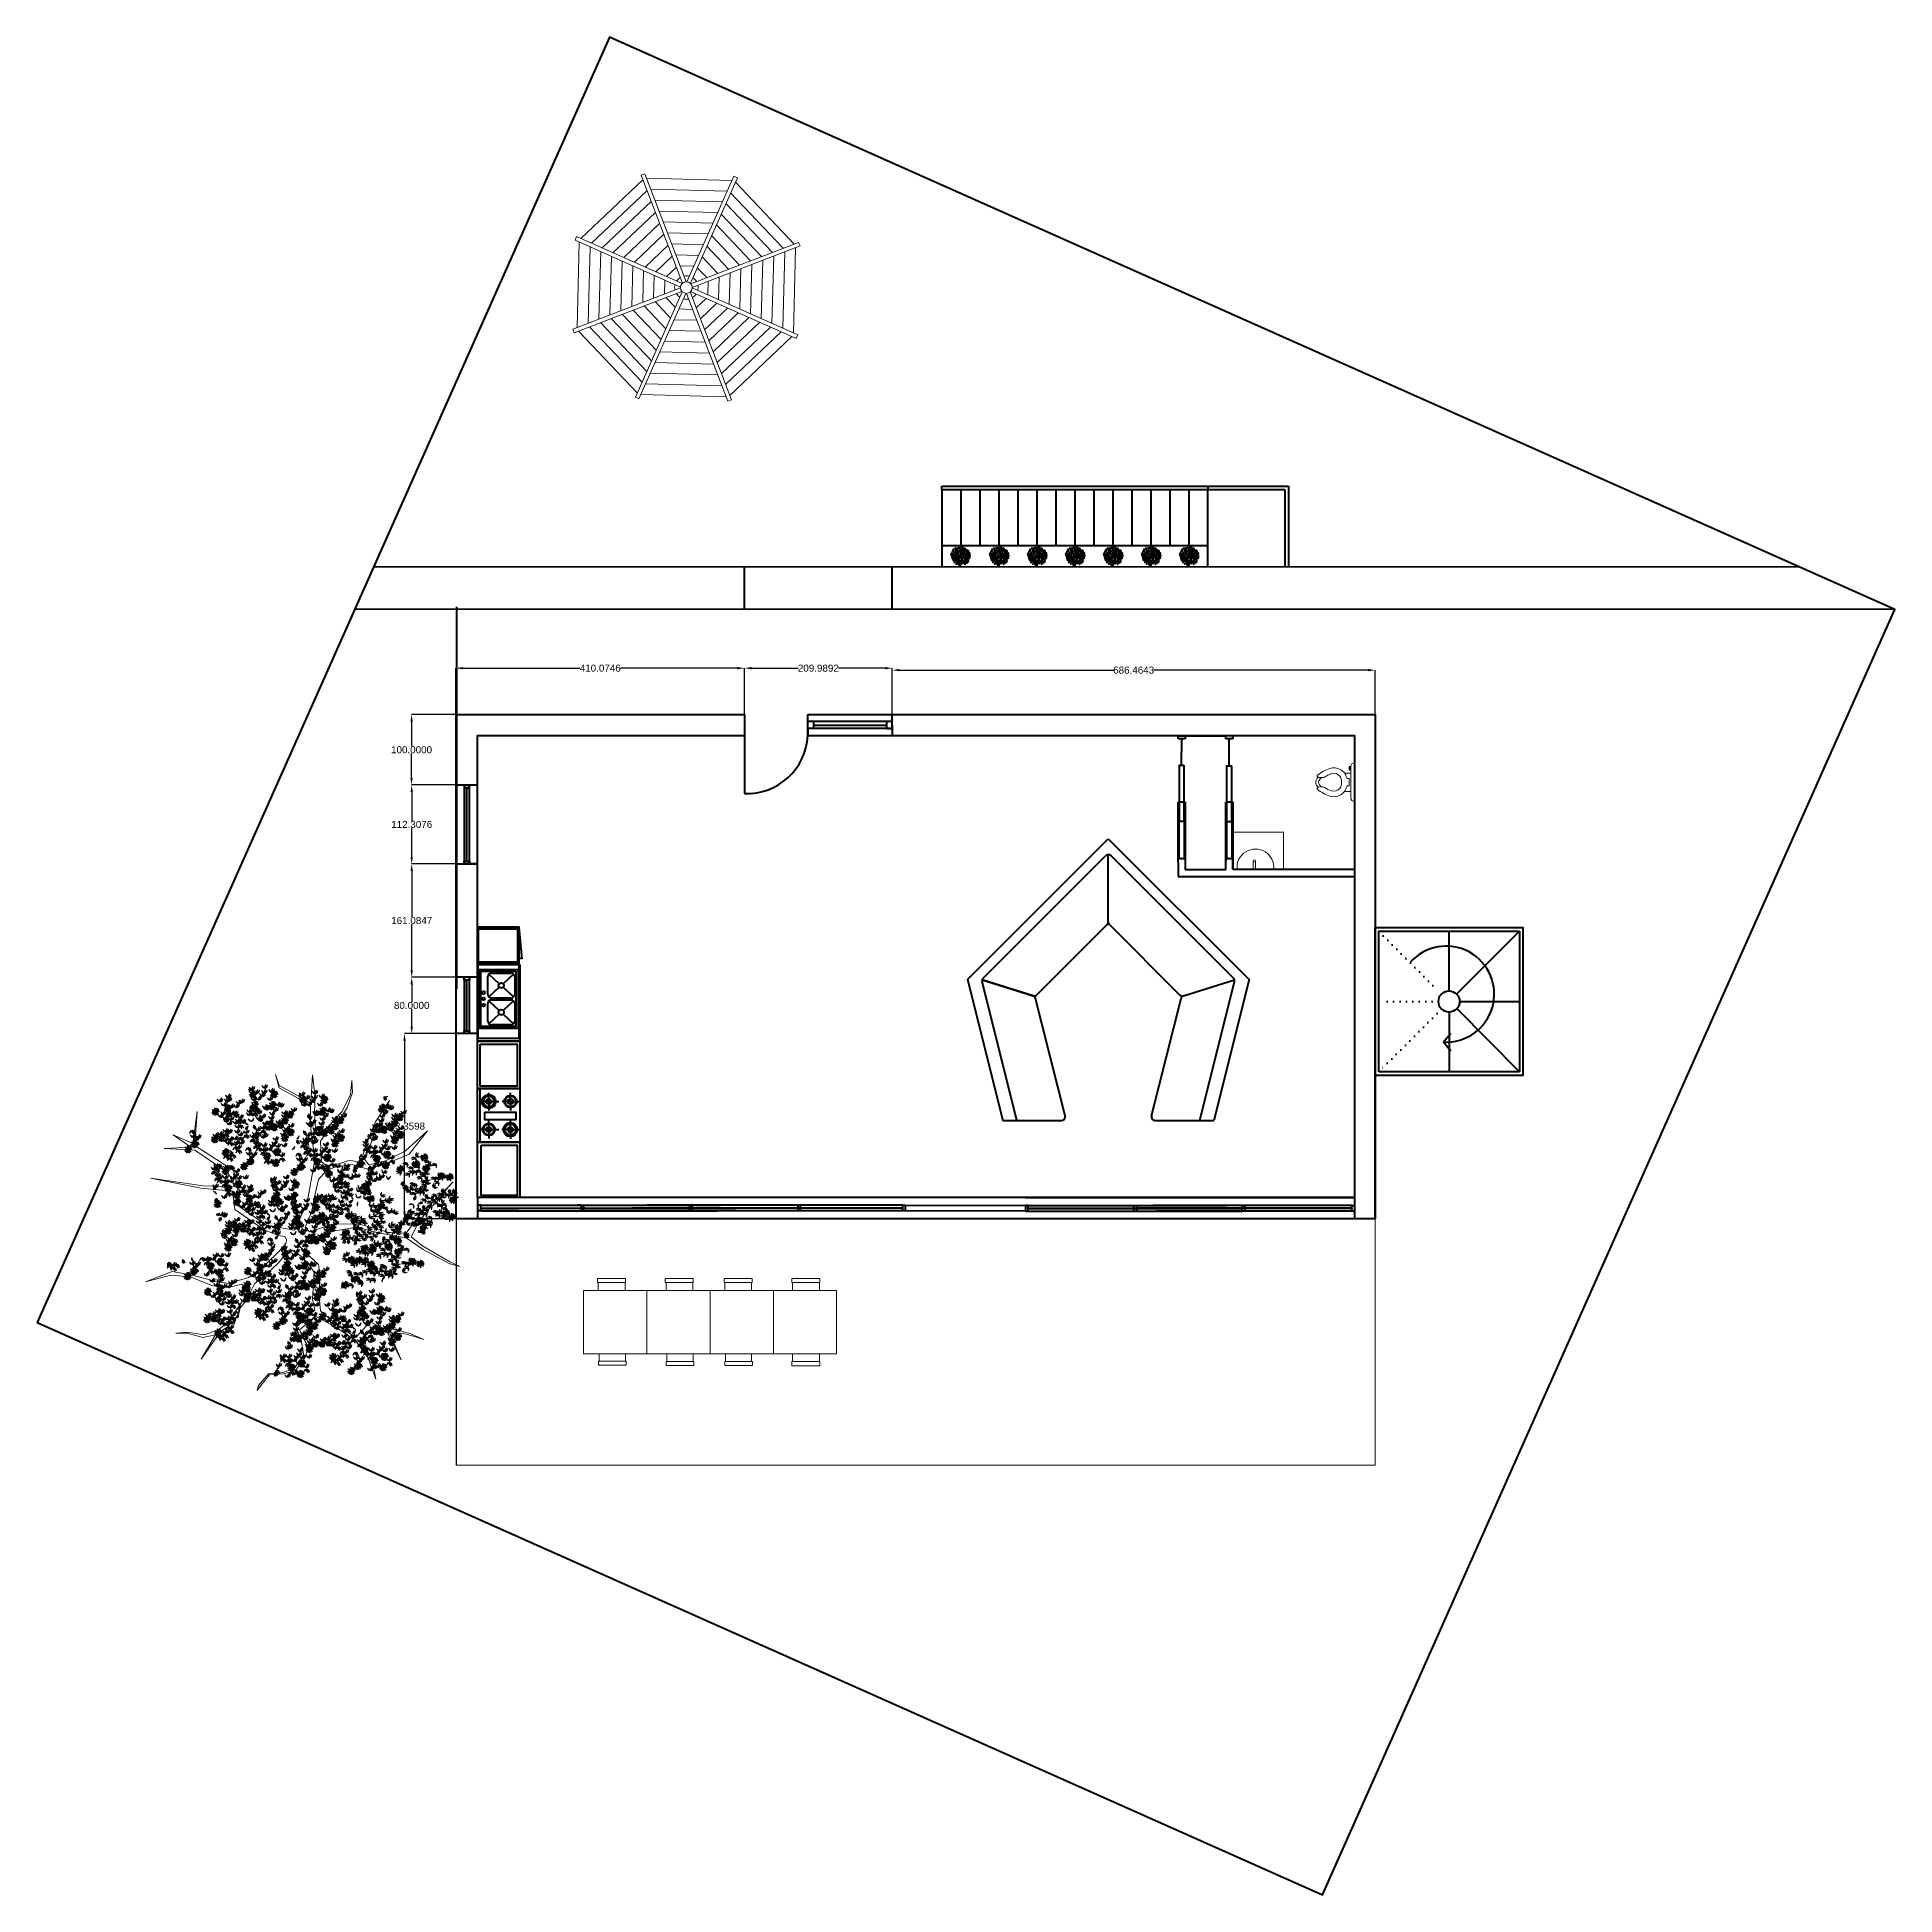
# Model space of a CAD drawing. Header units: inches. Extents: x -422522 to 22891, y -2973 to 414515.
# Drawn here: x 16447 to 19088, y 7134 to 9775 of the extents above; entities that cross this region are included whole.
import ezdxf

# ---------------------------------------------------------------- set-up
doc = ezdxf.new("R2010")
doc.units = ezdxf.units.IN
doc.header["$MEASUREMENT"] = 0
doc.linetypes.add('ACAD_ISO07W100', pattern=[3, 0, -3])
doc.layers.get('0').update_dxf_attribs({"lineweight": 40})
doc.layers.add('ARREDAMENTO', color=8, linetype='Continuous', lineweight=13)
doc.styles.add('ARCH', font='txt')
doc.styles.get("Standard").update_dxf_attribs({"font": 'Arial.ttf'})
doc.dimstyles.get("Standard").update_dxf_attribs({"dimtxt": 10, "dimasz": 10, "dimexe": 0.18, "dimexo": 0.0625, "dimgap": 0.09, "dimtad": 0, "dimtih": 1, "dimtoh": 1, "dimdec": 4, "dimzin": 0, "dimdsep": 46, "dimtxsty": 'Standard', "dimcen": 0.09, "dimadec": 0, "dimazin": 0, "dimtfac": 1, "dimtdec": 4, "dimtofl": 0, "dimtmove": 0, "dimatfit": 3, "dimfxl": 1, "dimtolj": 1, "dimtzin": 0, "dimarcsym": 0})

msp = doc.modelspace()

# ---------------------------------------------------------------- blocks, each defined once
blk = doc.blocks.new('15PTOI06')
for p, q in [((8, 8.5), (8, -8.5)), ((11.5, 5), (8, 5)), ((9, 2), (9.765178, 2)), ((9, -2), (9, 2)), ((23.431562, 2.5), (24.727861, 2.5)), ((24.931034, 1.327586), (24.062054, 2.5)), ((11.5, -5), (8, -5)), ((8.5, -8), (8, -8)), ((8, -8.5), (9, -8.5)), ((9, -6.5), (8.5, -6.5)), ((8.5, -6.5), (8.5, -8)), ((9.765178, -2), (9, -2)), ((9, -8.5), (9, -6.5)), ((23.431562, -2.5), (24.690476, -2.5)), ((24.931034, -1.327586), (24.062054, -2.5))]:
    blk.add_line(p, q)
for centre, radius, start, end in [((6, 8.5), 2, 0, 90), ((9.765178, 2.5), 0.5, 270, 346.116636), ((17.25, 0.65), 7.210062, 71.816347, 166.116636), ((19.118098, 0), 6.118098, 147.797266, 212.202734), ((17.25, 0.65), 4.210062, 71.816347, 142.891702), ((12, -13.75), 19.534695, 57.937508, 70.559965), ((12, -13.75), 22.534695, 51.265418, 70.559965), ((23.431562, 4.5), 2, 237.937508, 270), ((24.727861, 4.5), 2, 270, 314.939898), ((23.666667, 0), 1.833333, 313.602819, 46.397181), ((23.166667, 0), 3.833333, 313.602819, 46.397181), ((25.787408, 3.438228), 0.5, 314.939898, 51.265418), ((6, -8.5), 2, 270, 0), ((9.765178, -2.5), 0.5, 13.883364, 90), ((17.25, -0.65), 7.210062, 193.883364, 288.183653), ((17.25, -0.65), 4.210062, 217.108298, 288.183653), ((12, 13.75), 19.534695, 289.440035, 302.062492), ((12, 13.75), 22.534695, 289.440035, 308.665009), ((23.431562, -4.5), 2, 90, 122.062492), ((24.690476, -4.5), 2, 44.162471, 90), ((25.766527, -3.454957), 0.5, 308.665009, 44.162471)]:
    blk.add_arc(centre, radius, start, end)
at = {"style": 'ARCH'}
for tag, p, flags in [('ITEM', (0, -19.5), 3), ('ROOM_NUMBER', (0, -28.5), 1)]:
    blk.add_attdef(tag, p, '', height=6, dxfattribs=dict(at, flags=flags))
blk = doc.blocks.new('*D42')
at = {"color": 0, "lineweight": -2, "transparency": 16777216}
for p, q in [((17042.3, 8812.1), (16979, 8812.1)), ((16979.2, 8802.1), (16979.2, 8767.3)), ((16979.2, 8722.1), (16979.2, 8756.9)), ((17042.3, 8712.1), (16979, 8712.1))]:
    blk.add_line(p, q, dxfattribs=at)
at = {"color": 0, "transparency": 16777216}
for points in [[(16977.6, 8802.1), (16980.9, 8802.1), (16979.2, 8812.1)], [(16977.6, 8722.1), (16980.9, 8722.1), (16979.2, 8712.1)]]:
    blk.add_solid(points, dxfattribs=at)
at = {"layer": 'Defpoints', "color": 0, "transparency": 16777216}
for p in [(17042.4, 8812.1), (16979.2, 8712.1), (17042.4, 8712.1)]:
    blk.add_point(p, dxfattribs=at)
at = {"color": 0, "transparency": 16777216, "insert": (16979.2, 8762.1), "char_height": 10, "attachment_point": 5}
blk.add_mtext('\\A1;100.0000', dxfattribs=at)
blk = doc.blocks.new('*D43')
at = {"color": 0, "lineweight": -2, "transparency": 16777216}
for p, q in [((17042.3, 8712.1), (16979.2, 8712.1)), ((16979.4, 8702.1), (16979.4, 8661.2)), ((16979.4, 8609.8), (16979.4, 8650.8)), ((17042.3, 8599.8), (16979.2, 8599.8))]:
    blk.add_line(p, q, dxfattribs=at)
at = {"color": 0, "transparency": 16777216}
for points in [[(16977.7, 8702.1), (16981.1, 8702.1), (16979.4, 8712.1)], [(16977.7, 8609.8), (16981.1, 8609.8), (16979.4, 8599.8)]]:
    blk.add_solid(points, dxfattribs=at)
at = {"layer": 'Defpoints', "color": 0, "transparency": 16777216}
for p in [(17042.4, 8712.1), (16979.4, 8599.8), (17042.4, 8599.8)]:
    blk.add_point(p, dxfattribs=at)
at = {"color": 0, "transparency": 16777216, "insert": (16979.4, 8656), "char_height": 10, "attachment_point": 5}
blk.add_mtext('\\A1;112.3076', dxfattribs=at)
blk = doc.blocks.new('*D44')
at = {"color": 0, "lineweight": -2, "transparency": 16777216}
for p, q in [((17042.3, 8599.8), (16979.2, 8599.8)), ((16979.4, 8589.8), (16979.4, 8524.5)), ((16979.4, 8448.7), (16979.4, 8514.1)), ((17042.3, 8438.7), (16979.2, 8438.7))]:
    blk.add_line(p, q, dxfattribs=at)
at = {"color": 0, "transparency": 16777216}
for points in [[(16977.7, 8589.8), (16981.1, 8589.8), (16979.4, 8599.8)], [(16977.7, 8448.7), (16981.1, 8448.7), (16979.4, 8438.7)]]:
    blk.add_solid(points, dxfattribs=at)
at = {"layer": 'Defpoints', "color": 0, "transparency": 16777216}
for p in [(17042.4, 8599.8), (16979.4, 8438.7), (17042.4, 8438.7)]:
    blk.add_point(p, dxfattribs=at)
at = {"color": 0, "transparency": 16777216, "insert": (16979.4, 8519.3), "char_height": 10, "attachment_point": 5}
blk.add_mtext('\\A1;161.0847', dxfattribs=at)
blk = doc.blocks.new('*D45')
at = {"color": 0, "lineweight": -2, "transparency": 16777216}
for p, q in [((17042.3, 8438.7), (16979.2, 8438.7)), ((16979.4, 8428.7), (16979.4, 8403.9)), ((16979.4, 8368.7), (16979.4, 8393.5)), ((17042.3, 8358.7), (16979.2, 8358.7))]:
    blk.add_line(p, q, dxfattribs=at)
at = {"color": 0, "transparency": 16777216}
for points in [[(16977.7, 8428.7), (16981.1, 8428.7), (16979.4, 8438.7)], [(16977.7, 8368.7), (16981.1, 8368.7), (16979.4, 8358.7)]]:
    blk.add_solid(points, dxfattribs=at)
at = {"layer": 'Defpoints', "color": 0, "transparency": 16777216}
for p in [(17042.3, 8438.7), (16979.4, 8358.7), (17042.3, 8358.7)]:
    blk.add_point(p, dxfattribs=at)
at = {"color": 0, "transparency": 16777216, "insert": (16979.4, 8398.7), "char_height": 10, "attachment_point": 5}
blk.add_mtext('\\A1;80.0000', dxfattribs=at)
blk = doc.blocks.new('*D46')
at = {"color": 0, "lineweight": -2, "transparency": 16777216}
for p, q in [((17042.3, 8358.7), (16969, 8358.7)), ((16969.2, 8348.7), (16969.2, 8232.3)), ((16969.2, 8105.4), (16969.2, 8221.9)), ((17043, 8095.4), (16969, 8095.4))]:
    blk.add_line(p, q, dxfattribs=at)
at = {"color": 0, "transparency": 16777216}
for points in [[(16967.5, 8348.7), (16970.8, 8348.7), (16969.2, 8358.7)], [(16967.5, 8105.4), (16970.8, 8105.4), (16969.2, 8095.4)]]:
    blk.add_solid(points, dxfattribs=at)
at = {"layer": 'Defpoints', "color": 0, "transparency": 16777216}
for p in [(17042.4, 8358.7), (16969.2, 8095.4), (17043.1, 8095.4)]:
    blk.add_point(p, dxfattribs=at)
at = {"color": 0, "transparency": 16777216, "insert": (16969.2, 8227.1), "char_height": 10, "attachment_point": 5}
blk.add_mtext('\\A1;263.3598', dxfattribs=at)
blk = doc.blocks.new('*D47')
at = {"color": 0, "lineweight": -2, "transparency": 16777216}
for p, q in [((17042.3, 8812.2), (17042.3, 8878.2)), ((17052.3, 8878.1), (17218.6, 8878.1)), ((17442.4, 8878.1), (17276.2, 8878.1)), ((17452.4, 8812.2), (17452.4, 8878.2))]:
    blk.add_line(p, q, dxfattribs=at)
at = {"color": 0, "transparency": 16777216}
for points in [[(17052.3, 8879.7), (17052.3, 8876.4), (17042.3, 8878.1)], [(17442.4, 8879.7), (17442.4, 8876.4), (17452.4, 8878.1)]]:
    blk.add_solid(points, dxfattribs=at)
at = {"layer": 'Defpoints', "color": 0, "transparency": 16777216}
for p in [(17452.4, 8878.1), (17042.3, 8812.1), (17452.4, 8812.1)]:
    blk.add_point(p, dxfattribs=at)
at = {"color": 0, "transparency": 16777216, "insert": (17247.4, 8878.1), "char_height": 10, "attachment_point": 5}
blk.add_mtext('\\A1;410.0746', dxfattribs=at)
blk = doc.blocks.new('*D48')
at = {"color": 0, "lineweight": -2, "transparency": 16777216}
for p, q in [((17452.4, 8812.3), (17452.4, 8878.2)), ((17462.4, 8878.1), (17528.8, 8878.1)), ((17652.4, 8878.1), (17586.1, 8878.1)), ((17662.4, 8812.2), (17662.4, 8878.2))]:
    blk.add_line(p, q, dxfattribs=at)
at = {"color": 0, "transparency": 16777216}
for points in [[(17462.4, 8879.7), (17462.4, 8876.4), (17452.4, 8878.1)], [(17652.4, 8879.7), (17652.4, 8876.4), (17662.4, 8878.1)]]:
    blk.add_solid(points, dxfattribs=at)
at = {"layer": 'Defpoints', "color": 0, "transparency": 16777216}
for p in [(17662.4, 8878.1), (17452.4, 8812.2), (17662.4, 8812.1)]:
    blk.add_point(p, dxfattribs=at)
at = {"color": 0, "transparency": 16777216, "insert": (17557.4, 8878.1), "char_height": 10, "attachment_point": 5}
blk.add_mtext('\\A1;209.9892', dxfattribs=at)
blk = doc.blocks.new('*D49')
at = {"color": 0, "lineweight": -2, "transparency": 16777216}
for p, q in [((17662.4, 8812.3), (17662.4, 8875.5)), ((17672.4, 8875.3), (17977, 8875.3)), ((18338.9, 8875.3), (18034.3, 8875.3)), ((18348.9, 8812.2), (18348.9, 8875.5))]:
    blk.add_line(p, q, dxfattribs=at)
at = {"color": 0, "transparency": 16777216}
for points in [[(17672.4, 8877), (17672.4, 8873.7), (17662.4, 8875.3)], [(18338.9, 8877), (18338.9, 8873.7), (18348.9, 8875.3)]]:
    blk.add_solid(points, dxfattribs=at)
at = {"layer": 'Defpoints', "color": 0, "transparency": 16777216}
for p in [(18348.9, 8875.3), (17662.4, 8812.2), (18348.9, 8812.1)]:
    blk.add_point(p, dxfattribs=at)
at = {"color": 0, "transparency": 16777216, "insert": (18005.6, 8875.3), "char_height": 10, "attachment_point": 5}
blk.add_mtext('\\A1;686.4643', dxfattribs=at)

# ---------------------------------------------------------------- dimensions: what is measured, and where the dimension line sits
at = {"color": 2}
for base, p1, p2, picture, middle in [((17452.41039, 8878.0536), (17042.3358, 8812.12906), (17452.41039, 8812.12906), '*D47', (17247.37309, 8878.0536)), ((17662.39962, 8878.0536), (17452.41039, 8812.19156), (17662.39962, 8812.12906), '*D48', (17557.405, 8878.0536)), ((18348.86395, 8875.33684), (17662.39962, 8812.19156), (18348.86395, 8812.12906), '*D49', (18005.63179, 8875.33684))]:
    dim = msp.add_linear_dim(base=base, p1=p1, p2=p2, dimstyle='Standard', dxfattribs=at)
    dim.commit()
    dim.dimension.update_dxf_attribs({"geometry": picture, "text_midpoint": middle})
for base, p1, p2, picture, middle in [((16979.22844, 8712.12906), (17042.3983, 8812.12906), (17042.3983, 8712.12906), '*D42', (16979.22844, 8762.12906)), ((16979.40844, 8599.82147), (17042.3983, 8712.12906), (17042.3983, 8599.82147), '*D43', (16979.40844, 8655.97526)), ((16979.40844, 8438.73674), (17042.3983, 8599.82147), (17042.3983, 8438.73674), '*D44', (16979.40844, 8519.27911)), ((16979.40844, 8358.73674), (17042.3358, 8438.73674), (17042.3358, 8358.73674), '*D45', (16979.40844, 8398.73674)), ((16969.15546, 8095.37692), (17042.3983, 8358.73674), (17043.09654, 8095.37692), '*D46', (16969.15546, 8227.05683))]:
    dim = msp.add_linear_dim(base=base, p1=p1, p2=p2, angle=90, dimstyle='Standard', dxfattribs=at)
    dim.commit()
    dim.dimension.update_dxf_attribs({"geometry": picture, "text_midpoint": middle})

# ---------------------------------------------------------------- linework, layer by layer
for p, q in [((17732.83709, 9131.78914), (17732.83709, 9136.78914)), ((17732.83709, 9136.78914), (18110.83709, 9136.78914)), ((18110.83709, 9136.78914), (18110.83709, 9131.78914)), ((18110.83709, 9136.78914), (18220.83709, 9136.78914)), ((18220.83709, 9136.78914), (18225.83709, 9136.78914)), ((18225.83709, 9136.78914), (18225.83709, 9021.78914)), ((17759.83709, 9131.78914), (17732.83709, 9131.78914)), ((17732.83709, 9131.78914), (17732.83709, 9021.78914)), ((18110.83709, 9131.78914), (17746.83709, 9131.78914)), ((17786.83709, 9131.78914), (17759.83709, 9131.78914)), ((17759.83709, 9131.78914), (17759.83709, 9051.78914)), ((17813.83709, 9131.78914), (17786.83709, 9131.78914)), ((17786.83709, 9131.78914), (17786.83709, 9051.78914)), ((17840.83709, 9131.78914), (17813.83709, 9131.78914)), ((17813.83709, 9131.78914), (17813.83709, 9051.78914)), ((17867.83709, 9131.78914), (17840.83709, 9131.78914)), ((17840.83709, 9131.78914), (17840.83709, 9051.78914)), ((17894.83709, 9131.78914), (17867.83709, 9131.78914)), ((17867.83709, 9131.78914), (17867.83709, 9051.78914)), ((17921.83709, 9131.78914), (17894.83709, 9131.78914)), ((17894.83709, 9131.78914), (17894.83709, 9051.78914)), ((17948.83709, 9131.78914), (17921.83709, 9131.78914)), ((17921.83709, 9131.78914), (17921.83709, 9051.78914)), ((17975.83709, 9131.78914), (17948.83709, 9131.78914)), ((17948.83709, 9131.78914), (17948.83709, 9051.78914)), ((18002.83709, 9131.78914), (17975.83709, 9131.78914)), ((17975.83709, 9131.78914), (17975.83709, 9051.78914)), ((18029.83709, 9131.78914), (18002.83709, 9131.78914)), ((18002.83709, 9131.78914), (18002.83709, 9051.78914)), ((18056.83709, 9131.78914), (18029.83709, 9131.78914)), ((18029.83709, 9131.78914), (18029.83709, 9051.78914)), ((18083.83709, 9131.78914), (18056.83709, 9131.78914)), ((18056.83709, 9131.78914), (18056.83709, 9051.78914)), ((18110.83709, 9131.78914), (18083.83709, 9131.78914)), ((18083.83709, 9131.78914), (18083.83709, 9051.78914)), ((18110.83709, 9021.78914), (18110.83709, 9131.78914)), ((18220.83709, 9131.78914), (18110.83709, 9131.78914)), ((18220.83709, 9021.78914), (18220.83709, 9131.78914)), ((18110.83709, 9051.78914), (17732.83709, 9051.78914)), ((18110.83709, 9021.78914), (18110.83709, 9051.78914)), ((18952.72296, 9021.61031), (16925.2377, 9022.10912)), ((17452.39962, 8961.97942), (17452.45129, 9021.97941)), ((17662.39962, 8961.92776), (17662.41438, 9021.92776)), ((19087.55968, 8961.57713), (16898.5269, 8962.11569)), ((17042.3983, 8812.12906), (17042.3983, 8712.12906)), ((17452.41039, 8812.12906), (17452.41039, 8782.29829)), ((17542.42116, 8782.29829), (17542.42116, 8812.12906)), ((17662.39962, 8802.15347), (17542.42116, 8802.15347)), ((17542.42116, 8791.7198), (17542.42116, 8802.15347)), ((17550.6818, 8802.15347), (17550.6818, 8792.15349)), ((17550.6818, 8796.93663), (17654.13898, 8797.15348)), ((17654.13898, 8802.15347), (17654.13898, 8792.15349)), ((17662.39962, 8802.15347), (17662.39962, 8812.12906)), ((17662.39962, 8792.15347), (17662.39962, 8802.15347)), ((17662.39962, 8796.93663), (17662.40949, 8792.15349)), ((17452.41039, 8782.29829), (17452.41039, 8699.82232)), ((17662.40949, 8792.15349), (17542.42116, 8792.15349)), ((17542.42116, 8792.15349), (17542.42116, 8782.29829)), ((17654.78891, 8792.15347), (17662.41403, 8792.16921)), ((17662.40949, 8792.15349), (17662.40949, 8782.29829)), ((18068.96841, 8777.43651), (18068.96841, 8782.29829)), ((18068.96841, 8782.16911), (18136.55723, 8782.16911)), ((18078.96841, 8777.43651), (18068.96841, 8777.43651)), ((18073.78885, 8740.00118), (18073.96841, 8777.43651)), ((18136.55723, 8782.16911), (18078.96841, 8782.16911)), ((18078.96841, 8782.16911), (18078.96841, 8777.43651)), ((18129.43346, 8782.29829), (18319.5622, 8782.29829)), ((18146.55723, 8777.52477), (18136.55723, 8777.52477)), ((18141.48947, 8739.28698), (18141.48947, 8777.52477)), ((18146.55723, 8782.29829), (18319.5622, 8782.29832)), ((18146.55723, 8782.29829), (18146.55723, 8777.52477)), ((18146.55723, 8782.29829), (18146.55723, 8777.52477)), ((18146.55723, 8777.52477), (18146.55723, 8782.29829)), ((17042.3983, 8712.12906), (17073.09654, 8712.12906)), ((17053.74742, 8712.12906), (17053.74742, 8603.82147)), ((17053.74742, 8708.12906), (17061.74742, 8708.12906)), ((17061.74742, 8708.12906), (17053.74742, 8708.12906)), ((17057.74742, 8603.82147), (17057.74742, 8708.12906)), ((17061.74742, 8599.82147), (17061.74742, 8712.00146)), ((18136.55723, 8687.52477), (18136.55723, 8662.29829)), ((18146.55723, 8687.52477), (18136.55723, 8687.52477)), ((18145.55723, 8687.52477), (18137.55723, 8687.52477)), ((18137.55723, 8687.52477), (18137.55723, 8607.52477)), ((18145.55723, 8607.52477), (18145.55723, 8687.52477)), ((18146.55723, 8687.52477), (18146.55723, 8684.3866)), ((18146.55723, 8687.52477), (18146.56419, 8592.04743)), ((18146.56419, 8592.04743), (18146.55723, 8687.52477)), ((18078.96841, 8687.43651), (18068.96841, 8687.43651)), ((18068.96841, 8601.78202), (18068.96841, 8687.43651)), ((18077.96841, 8687.43651), (18069.96841, 8687.43651)), ((18069.96841, 8687.43651), (18069.96841, 8607.43651)), ((18077.96841, 8607.43651), (18077.96841, 8687.43651)), ((18078.96841, 8687.43651), (18078.96841, 8592.04037)), ((18136.55723, 8684.3866), (18136.55723, 8604.3866)), ((18146.55723, 8662.29829), (18146.55723, 8672.29829)), ((17769.56247, 8435.35044), (17969.56247, 8635.35044)), ((17969.56247, 8635.35044), (18169.56247, 8435.35044)), ((18146.55723, 8654.52179), (18146.55723, 8602.0714)), ((17791.56426, 8437.35222), (17966.02694, 8611.81491)), ((17969.56247, 8517.42151), (17969.56247, 8613.27937)), ((17969.56247, 8517.42151), (17969.56247, 8613.27937)), ((18147.56069, 8437.35222), (17973.09801, 8611.81491)), ((17042.3983, 8599.82147), (17073.09654, 8599.82147)), ((17053.74742, 8599.82147), (17053.74742, 8603.82147)), ((17053.74742, 8603.82147), (17061.74742, 8603.82147)), ((17053.74742, 8603.82147), (17057.74742, 8603.82147)), ((17057.74742, 8599.82147), (17053.74742, 8599.82147)), ((17073.09654, 8599.82147), (17057.74742, 8599.82147)), ((17061.74742, 8603.82147), (17061.74742, 8599.82147)), ((18068.96841, 8601.78202), (18068.96841, 8582.16955)), ((18068.96841, 8582.16955), (18319.5622, 8582.16958)), ((18073.96841, 8607.43651), (18069.96841, 8607.43651)), ((18069.96841, 8607.43651), (18077.96841, 8607.43651)), ((18078.96841, 8592.04037), (18136.55723, 8592.04037)), ((18141.55723, 8607.52477), (18137.55723, 8607.52477)), ((18137.55723, 8607.52477), (18145.55723, 8607.52477)), ((17867.70897, 8413.49693), (17968.09801, 8513.88597)), ((18071.41598, 8413.49693), (17971.02694, 8513.88597)), ((18353.86394, 8504.26781), (18553.86394, 8504.26781)), ((18353.86394, 8304.26781), (18353.86394, 8504.26781)), ((18453.86394, 8419.26781), (18453.86394, 8504.26781)), ((18464.47055, 8414.87441), (18553.86394, 8504.26781)), ((18553.86394, 8504.26781), (18553.86394, 8304.26781)), ((17073.00751, 8450.00482), (17073.00751, 8380.00482)), ((17073.09654, 8438.73674), (17042.3983, 8438.73674)), ((17053.74742, 8434.73674), (17053.74742, 8438.73674)), ((17053.74742, 8438.73674), (17053.74742, 8362.73674)), ((17061.74742, 8434.73674), (17053.74742, 8434.73674)), ((17057.74742, 8362.73674), (17057.74742, 8434.73674)), ((17061.74742, 8358.73674), (17061.74742, 8438.73674)), ((17061.74742, 8438.73674), (17061.74742, 8434.73674)), ((17769.56247, 8435.35044), (17819.56247, 8235.35044)), ((17839.56247, 8235.35044), (17790.24908, 8432.60401)), ((17790.27418, 8435.12569), (17862.66778, 8412.26455)), ((17862.89569, 8412.19258), (17790.27418, 8435.12569)), ((18076.22925, 8412.19258), (18148.85076, 8435.12569)), ((18076.45717, 8412.26455), (18148.85076, 8435.12569)), ((18099.56247, 8235.35044), (18148.87587, 8432.60401)), ((18169.56247, 8435.35044), (18119.56247, 8235.35044)), ((17908.0093, 8241.56312), (17866.24075, 8408.63735)), ((18031.11564, 8241.56312), (18072.8842, 8408.63735)), ((18468.86394, 8404.26781), (18553.86394, 8404.26781)), ((17073.00751, 8380.00482), (17073.00751, 8370.00482)), ((18453.86394, 8389.26781), (18453.86394, 8304.26781)), ((18465.04428, 8394.26781), (18553.86394, 8304.26781)), ((17073.09654, 8358.73674), (17042.3983, 8358.73674)), ((17053.74742, 8358.73674), (17053.74742, 8362.73674)), ((17053.74742, 8362.73674), (17061.74742, 8362.73674)), ((17053.74742, 8362.73674), (17057.74742, 8362.73674)), ((17057.74742, 8358.73674), (17053.74742, 8358.73674)), ((17061.74742, 8362.73674), (17061.74742, 8358.73674)), ((18446.02083, 8346.76781), (18456.2009, 8359.45431)), ((18446.02083, 8346.76781), (18456.2009, 8334.08131)), ((18553.86394, 8304.26781), (18353.86394, 8304.26781)), ((17819.56247, 8235.35044), (17839.56247, 8235.35044)), ((17839.56247, 8235.35044), (17903.15859, 8235.35044)), ((18035.96635, 8235.35044), (18099.56247, 8235.35044)), ((18099.56247, 8235.35044), (18119.56247, 8235.35044)), ((17073.09654, 8125.54615), (17073.09654, 8095.37692)), ((17077.78714, 8106.69331), (17073.09654, 8106.69331)), ((17077.78714, 8114.69331), (17073.12489, 8114.70015)), ((17077.78714, 8110.69331), (17077.78714, 8114.69331)), ((17077.78714, 8114.69331), (17131.89835, 8114.60806)), ((17077.78714, 8114.69331), (17418.16256, 8114.60806)), ((17077.78714, 8106.69331), (17077.78714, 8110.69331)), ((17077.78714, 8110.69331), (17439.52459, 8110.60806)), ((17077.78714, 8110.69331), (17077.78714, 8110.49331)), ((17077.78714, 8110.49331), (17437.90282, 8110.40806)), ((17131.89835, 8106.60806), (17077.78714, 8106.69331)), ((17077.78714, 8106.69331), (17413.52935, 8106.60806)), ((17219.30928, 8114.65786), (17215.30928, 8114.65786)), ((17369.30726, 8106.60806), (17219.30726, 8106.60806)), ((17220.19246, 8114.60855), (17220.19043, 8106.60907)), ((17224.19044, 8106.55874), (17224.19246, 8114.60855)), ((17677.30726, 8110.60806), (17292.13996, 8110.60806)), ((17677.30726, 8110.40806), (17293.76173, 8110.40806)), ((17677.30726, 8114.60806), (17313.50198, 8114.60806)), ((17677.30726, 8106.60806), (17318.1352, 8106.60806)), ((17373.30726, 8114.60806), (17369.30726, 8114.60806)), ((17523.30726, 8106.60806), (17373.30726, 8106.60806)), ((17374.19044, 8114.55874), (17374.19044, 8106.55874)), ((17378.19044, 8106.55874), (17378.19044, 8114.55874)), ((17527.30726, 8114.60806), (17523.30726, 8114.60806)), ((17677.30726, 8106.60806), (17527.30726, 8106.60806)), ((17528.19044, 8114.55874), (17528.19044, 8106.55874)), ((17532.19044, 8106.55874), (17532.19044, 8114.55874)), ((17677.30726, 8110.60806), (17677.30726, 8114.60806)), ((17677.30726, 8114.60806), (17681.30726, 8114.60806)), ((17677.30726, 8106.60806), (17677.30726, 8110.60806)), ((17677.30726, 8110.60806), (17677.30726, 8110.40806)), ((17681.30726, 8106.60806), (17677.30726, 8106.60806)), ((17681.30726, 8106.60806), (17681.30726, 8114.60806)), ((17681.30726, 8114.60806), (17851.69435, 8114.46154)), ((17851.69435, 8106.46154), (17681.30726, 8106.60806)), ((17851.69435, 8125.54615), (18319.5622, 8125.54615)), ((17855.69435, 8114.46154), (17851.69435, 8114.46154)), ((17851.69435, 8114.46154), (17851.69435, 8106.46154)), ((17855.69435, 8110.46154), (17855.69435, 8114.46154)), ((17855.69435, 8114.46154), (18137.95857, 8114.46154)), ((17855.69435, 8106.46154), (17855.69435, 8110.46154)), ((17855.69435, 8110.46154), (18159.32059, 8110.46154)), ((17855.69435, 8110.46154), (17855.69435, 8110.26154)), ((17855.69435, 8110.26154), (18157.69882, 8110.26154)), ((18005.69435, 8106.46154), (18005.69435, 8114.46154)), ((18005.69435, 8114.46154), (18009.69435, 8114.46154)), ((18009.69435, 8114.46154), (18009.69435, 8106.46154)), ((18315.5622, 8110.46154), (18011.93597, 8110.46154)), ((18315.5622, 8110.26154), (18013.55773, 8110.26154)), ((18315.5622, 8114.46154), (18033.29799, 8114.46154)), ((18159.69435, 8106.46154), (18159.69435, 8114.46154)), ((18159.69435, 8114.46154), (18163.69435, 8114.46154)), ((18163.69435, 8114.46154), (18163.69435, 8106.46154)), ((18315.5622, 8110.46154), (18315.5622, 8114.46154)), ((18315.5622, 8114.46154), (18319.5622, 8114.46154)), ((18315.5622, 8106.46154), (18315.5622, 8110.46154)), ((18315.5622, 8110.46154), (18315.5622, 8110.26154)), ((18319.5622, 8125.54615), (18319.5622, 8095.37692)), ((17851.69435, 8106.46154), (17855.69435, 8106.46154)), ((17855.69435, 8106.46154), (18133.32535, 8106.46154)), ((17855.69435, 8106.46154), (18005.69435, 8106.46154)), ((18009.69435, 8106.46154), (18159.69435, 8106.46154)), ((18315.5622, 8106.46154), (18037.9312, 8106.46154)), ((18319.5622, 8106.46154), (18315.5622, 8106.46154))]:
    msp.add_line(p, q)
at = {"color": 1}
for p, q in [((17042.85022, 8965.31765), (17042.85022, 8422.47825)), ((18348.89739, 8095.37691), (18348.86394, 8299.26781))]:
    msp.add_line(p, q, dxfattribs=at)
at = {"ltscale": 0.02}
for p, q in [((17136.5659, 8464.9481), (17132.03013, 8509.73521)), ((17073.09654, 8347.98615), (17073.09654, 8456.9846)), ((17073.09654, 8456.9846), (17133.09654, 8456.9846)), ((17074.96812, 8366.07615), (17074.96812, 8449.89615)), ((17074.96812, 8449.89615), (17130.84812, 8449.89615)), ((17130.84812, 8449.89615), (17130.84812, 8366.07615)), ((17136.5659, 8464.9481), (17132.01183, 8465.8725)), ((17133.09654, 8456.9846), (17133.09654, 8347.98615)), ((17087.66812, 8414.33615), (17087.66812, 8439.73615)), ((17089.15601, 8443.32825), (17103.92494, 8429.62734)), ((17103.92494, 8424.44496), (17089.15601, 8410.74405)), ((17092.74812, 8444.81615), (17120.68812, 8444.81615)), ((17124.28022, 8443.32825), (17109.51129, 8429.62734)), ((17109.51129, 8424.44496), (17124.28022, 8410.74405)), ((17125.76812, 8439.73615), (17125.76812, 8414.33615)), ((17087.66812, 8376.23615), (17087.66812, 8401.63615)), ((17089.15601, 8405.22825), (17103.92494, 8391.52734)), ((17120.68812, 8409.25615), (17092.74812, 8409.25615)), ((17092.74812, 8406.71615), (17120.68812, 8406.71615)), ((17124.28022, 8405.22825), (17109.51129, 8391.52734)), ((17125.76812, 8401.63615), (17125.76812, 8376.23615)), ((17103.92494, 8386.34496), (17089.15601, 8372.64405)), ((17120.68812, 8371.15615), (17092.74812, 8371.15615)), ((17109.51129, 8386.34496), (17124.28022, 8372.64405)), ((17073.09654, 8347.98615), (17133.09654, 8347.98615)), ((17073.09654, 8280.48615), (17073.09654, 8347.98615)), ((17133.09654, 8347.98615), (17073.09654, 8347.98615)), ((17073.09654, 8347.98615), (17133.09654, 8347.98615)), ((17073.09654, 8347.98615), (17133.09654, 8347.98615)), ((17130.84812, 8366.07615), (17074.96812, 8366.07615)), ((17133.09654, 8347.98615), (17133.09654, 8280.48615)), ((17073.09654, 8204.28615), (17073.09654, 8280.48615)), ((17073.09654, 8280.48615), (17133.09654, 8280.48615)), ((17133.09654, 8280.48615), (17073.09654, 8280.48615)), ((17076.28531, 8280.48615), (17076.28531, 8204.28615)), ((17088.90447, 8262.10107), (17088.90447, 8274.33708)), ((17119.78456, 8262.10107), (17119.78456, 8274.33708)), ((17133.09654, 8280.48615), (17133.09654, 8204.28615)), ((17088.90447, 8262.10107), (17076.96373, 8262.10107)), ((17088.90447, 8262.10107), (17103.12275, 8262.10107)), ((17088.90447, 8262.10107), (17088.90447, 8249.19715)), ((17119.78456, 8262.10107), (17107.84381, 8262.10107)), ((17119.78456, 8262.10107), (17119.78456, 8249.19715)), ((17119.78456, 8262.10107), (17134.00284, 8262.10107)), ((17088.90447, 8222.39232), (17076.96373, 8222.39232)), ((17088.90447, 8222.39232), (17088.90447, 8234.62833)), ((17088.90447, 8222.39232), (17088.90447, 8209.4884)), ((17088.90447, 8222.39232), (17103.12275, 8222.39232)), ((17119.61794, 8222.22583), (17107.6772, 8222.22583)), ((17119.61794, 8222.22583), (17119.61794, 8234.46184)), ((17119.61794, 8222.22583), (17119.61794, 8209.32191)), ((17119.61794, 8222.22583), (17133.83622, 8222.22583)), ((17073.09654, 8204.28615), (17133.09654, 8204.28615)), ((17073.09654, 8125.54615), (17073.09654, 8204.28615)), ((17133.09654, 8204.28615), (17073.09654, 8204.28615)), ((17133.09654, 8204.28615), (17133.09654, 8125.54615)), ((17133.09654, 8125.54615), (17073.09654, 8125.54615))]:
    msp.add_line(p, q, dxfattribs=at)
at = {"linetype": 'ACAD_ISO07W100', "ltscale": 3}
for p, q in [((18353.86394, 8504.26781), (18443.1736, 8414.79001)), ((18438.86394, 8404.26781), (18353.86394, 8404.26781)), ((18443.25734, 8393.66121), (18353.86394, 8304.26781))]:
    msp.add_line(p, q, dxfattribs=at)
for points in [[(16446.99548, 7947.9595), (18274.08639, 7134.48622), (19087.55968, 8961.57713), (17260.46877, 9775.05042)], [(18077.01222, 8740.00118), (18077.01222, 8660.17976), (18070.56547, 8660.17976), (18070.56547, 8740.00118)], [(18144.71284, 8739.28698), (18144.71284, 8659.46556), (18138.26609, 8659.46556), (18138.26609, 8739.28698)]]:
    msp.add_lwpolyline(points, close=True)
for points in [[(17542.42116, 8812.12906), (18348.86395, 8812.12906), (18348.86395, 8095.37692), (17042.3983, 8095.37692), (17042.3983, 8812.12906), (17452.41039, 8812.12906)], [(17542.42116, 8782.29829), (18319.5622, 8782.29829), (18319.5622, 8125.54615), (17073.09654, 8125.54615), (17073.09654, 8782.29829), (17452.41039, 8782.29829)], [(18136.55723, 8782.16911), (18319.5622, 8782.29829), (18319.5622, 8592.16955), (18146.56419, 8592.04743)], [(18136.55723, 8777.52477), (18136.55723, 8782.16911)], [(18136.55723, 8592.16955), (18136.55723, 8687.52477)], [(18348.86394, 8504.26781), (18348.86394, 8509.26781), (18558.86394, 8509.26781), (18558.86394, 8299.26781), (18348.86394, 8299.26781), (18348.86394, 8504.26781)]]:
    msp.add_lwpolyline(points)
at = {"ltscale": 0.02}
for points in [[(17072.90154, 8458.65893), (17132.03013, 8458.65893), (17132.03013, 8509.73521), (17072.90154, 8509.73521)], [(17074.45696, 8507.56513), (17129.90185, 8507.56513), (17129.90185, 8460.42004), (17074.45696, 8460.42004)], [(17127.54712, 8447.51993), (17127.54712, 8368.89179), (17077.86744, 8368.89179), (17077.86744, 8447.51993)], [(17076.8564, 8343.43966), (17129.38801, 8343.43966), (17129.38801, 8284.11751), (17076.8564, 8284.11751)], [(17083.12859, 8247.19927), (17127.44899, 8247.19927), (17127.44899, 8236.21096), (17083.12859, 8236.21096)], [(17078.26247, 8200.22839), (17129.38801, 8200.22839), (17129.38801, 8128.64), (17078.26247, 8128.64)]]:
    msp.add_lwpolyline(points, close=True, dxfattribs=at)
msp.add_lwpolyline([(17131.7791, 8456.9846), (17131.7791, 8351.58255), (17074.00345, 8351.58255), (17074.00345, 8456.9846)], dxfattribs=at)
for centre, radius in [((17106.71812, 8427.03615), 3.81), ((17081.31812, 8416.87615), 2.00805), ((17081.31812, 8407.98615), 2.00805), ((17081.31812, 8399.09615), 2.00805), ((17106.71812, 8388.93615), 3.81), ((17088.90447, 8262.10107), 9.90295), ((17088.90447, 8262.10107), 7.7753), ((17088.90447, 8262.10107), 3.77647), ((17119.78456, 8262.10107), 8.80507), ((17119.78456, 8262.10107), 7.7753), ((17119.78456, 8262.10107), 3.77647), ((17088.90447, 8222.48926), 8.80262), ((17088.90447, 8222.39232), 7.7753), ((17088.90447, 8222.39232), 3.77647), ((17119.61794, 8222.22583), 9.90295), ((17119.61794, 8222.22583), 7.7753), ((17119.61794, 8222.22583), 3.77647)]:
    msp.add_circle(centre, radius, dxfattribs=at)
msp.add_circle((18453.86394, 8404.26781), 15)
for centre, radius, start, end in [((17455.53593, 8786.7662), 87.00004, 267.94116749, 357.05626154), ((17969.56247, 8608.27937), 5, 45, 135), ((17964.56247, 8517.42151), 5, 315, 0), ((17974.56247, 8517.42151), 5, 180, 225), ((18449.94239, 8414.80579), 68.1509, 266.70124867, 138.98651348), ((17795.09979, 8433.81669), 5, 135, 194.03624347), ((18144.02515, 8433.81669), 5, 345.96375653, 45), ((17864.17343, 8417.03247), 5, 252.47443163, 315), ((17861.39003, 8407.42467), 5, 14.03624347, 72.47443163), ((18074.95151, 8417.03247), 5, 225, 287.52556837), ((18077.73491, 8407.42467), 5, 107.52556837, 165.96375653), ((17903.15859, 8240.35044), 5, 270, 14.03624347), ((18035.96635, 8240.35044), 5, 165.96375653, 270)]:
    msp.add_arc(centre, radius, start, end)
for centre, start, end in [((17092.74812, 8439.73615), 90, 180), ((17120.68812, 8439.73615), 0, 90), ((17092.74812, 8414.33615), 180, 270), ((17092.74812, 8401.63615), 90, 180), ((17120.68812, 8414.33615), 270, 0), ((17120.68812, 8401.63615), 0, 90), ((17092.74812, 8376.23615), 180, 270), ((17120.68812, 8376.23615), 270, 0)]:
    msp.add_arc(centre, 5.08, start, end, dxfattribs=at)
at = {"layer": 'ARREDAMENTO', "linetype": 'Continuous'}
for p, q in [((17307.94522, 9572.47632), (17219.89388, 9488.91871)), ((17310.72492, 9580.71716), (17305.5451, 9578.72882)), ((17305.5451, 9578.72882), (17364.37076, 9425.48274)), ((17310.72492, 9580.71716), (17369.55059, 9427.47102)), ((17434.47092, 9571.28709), (17313.12504, 9574.46465)), ((17319.08991, 9558.92554), (17427.70088, 9556.0814)), ((17437.19496, 9577.40539), (17370.42963, 9427.44799)), ((17442.26361, 9575.14868), (17375.49826, 9425.19124)), ((17442.26361, 9575.14868), (17437.19496, 9577.40539)), ((17523.09716, 9480.97897), (17439.53957, 9569.03038)), ((17235.09941, 9482.14872), (17313.91008, 9556.93717)), ((17250.30509, 9475.37872), (17319.87501, 9541.398)), ((17325.05483, 9543.38639), (17420.93086, 9540.87572)), ((17425.99956, 9538.61902), (17492.01884, 9469.04912)), ((17432.76957, 9553.8247), (17507.558, 9475.01403)), ((17265.51077, 9468.60872), (17325.83992, 9525.85886)), ((17280.71646, 9461.83871), (17331.80484, 9510.31971)), ((17331.01976, 9527.84723), (17414.16086, 9525.67005)), ((17336.98468, 9512.30807), (17407.39086, 9510.46438)), ((17412.45955, 9508.20766), (17460.94055, 9457.11928)), ((17419.22956, 9523.41334), (17476.4797, 9463.0842)), ((17213.77551, 9491.64278), (17211.5188, 9486.57412)), ((17211.5188, 9486.57412), (17361.47612, 9419.80882)), ((17213.77551, 9491.64278), (17363.7329, 9424.87744)), ((17217.63712, 9483.85006), (17214.45959, 9362.50423)), ((17295.92213, 9455.06872), (17337.76976, 9494.78057)), ((17342.94961, 9496.76893), (17400.62087, 9495.2587)), ((17348.91453, 9481.22977), (17393.85087, 9480.05303)), ((17529.34962, 9483.37906), (17376.10354, 9424.55339)), ((17405.68955, 9493.00198), (17445.40141, 9451.15435)), ((17531.33797, 9478.19924), (17529.34962, 9483.37906)), ((17229.99858, 9368.46907), (17232.84271, 9477.08004)), ((17245.53772, 9374.43399), (17248.04841, 9470.31002)), ((17261.07688, 9380.39892), (17263.25407, 9463.54003)), ((17276.61605, 9386.36384), (17278.45974, 9456.77003)), ((17311.12781, 9448.29871), (17343.73468, 9479.24142)), ((17326.33349, 9441.5287), (17349.6996, 9463.70227)), ((17354.87945, 9465.69061), (17387.08087, 9464.84736)), ((17531.33797, 9478.19924), (17378.09186, 9419.37358)), ((17392.14954, 9462.59062), (17414.32311, 9439.22452)), ((17398.91954, 9477.7963), (17429.86226, 9445.18944)), ((17478.46807, 9457.90436), (17476.29088, 9374.76325)), ((17494.00723, 9463.86928), (17491.49652, 9367.99326)), ((17509.54638, 9469.83421), (17506.70224, 9361.22324)), ((17521.90789, 9354.45327), (17525.0855, 9475.79914)), ((17292.15519, 9392.32877), (17293.66541, 9450.00003)), ((17307.69435, 9398.29369), (17308.87108, 9443.23002)), ((17323.2335, 9404.25861), (17324.07675, 9436.46003)), ((17338.77266, 9410.22353), (17339.28242, 9429.69003)), ((17341.53917, 9434.75869), (17355.66452, 9448.16313)), ((17360.84437, 9450.15145), (17380.31086, 9449.64169)), ((17385.37953, 9447.38494), (17398.78397, 9433.25959)), ((17400.77229, 9428.07974), (17400.26252, 9408.61325)), ((17416.31145, 9434.04466), (17415.4682, 9401.84325)), ((17431.8506, 9440.00958), (17430.67387, 9395.07326)), ((17447.38977, 9445.97451), (17445.87954, 9388.30325)), ((17462.9289, 9451.93944), (17461.08521, 9381.53325)), ((17208.20703, 9360.1041), (17361.45309, 9418.92973)), ((17210.19537, 9354.92428), (17363.44138, 9413.74992)), ((17297.2814, 9263.15469), (17364.04671, 9413.11201)), ((17302.35006, 9260.89798), (17369.11535, 9410.85528)), ((17354.16542, 9390.91834), (17340.76099, 9405.04368)), ((17428.82008, 9257.58619), (17369.99443, 9410.83225)), ((17433.9999, 9259.57454), (17375.17424, 9412.82058)), ((17525.76948, 9346.66057), (17375.81212, 9413.42589)), ((17528.02619, 9351.72923), (17378.06884, 9418.49454)), ((17398.00578, 9403.54458), (17383.88043, 9390.14015)), ((17320.3154, 9314.88993), (17263.06526, 9375.21908)), ((17327.0854, 9330.09562), (17278.6044, 9381.184)), ((17333.8554, 9345.30129), (17294.14355, 9387.14892)), ((17340.62541, 9360.50698), (17309.6827, 9393.11384)), ((17347.39541, 9375.71265), (17325.22184, 9399.07876)), ((17378.70058, 9388.15182), (17359.23409, 9388.66159)), ((17413.21146, 9396.77457), (17389.84536, 9374.601)), ((17428.41713, 9390.00457), (17395.81028, 9359.06186)), ((17443.62282, 9383.23457), (17401.77519, 9343.52271)), ((17458.82849, 9376.46457), (17407.74011, 9327.98357)), ((17208.20703, 9360.1041), (17210.19537, 9354.92428)), ((17216.44788, 9357.32439), (17300.00557, 9269.27297)), ((17306.77539, 9284.47857), (17231.98694, 9363.28924)), ((17313.54539, 9299.68425), (17247.52613, 9369.25417)), ((17390.63042, 9357.07352), (17345.69409, 9358.25024)), ((17384.66551, 9372.61267), (17352.46409, 9373.45591)), ((17474.03418, 9369.69456), (17413.70503, 9312.44442)), ((17489.23986, 9362.92455), (17419.66994, 9296.90529)), ((17504.44554, 9356.15455), (17425.63488, 9281.3661)), ((17431.59978, 9265.82703), (17519.65114, 9349.38463)), ((17525.76948, 9346.66057), (17528.02619, 9351.72923)), ((17402.56027, 9325.99521), (17332.15409, 9327.8389)), ((17396.59535, 9341.53435), (17338.92409, 9343.04457)), ((17414.49012, 9294.91688), (17318.61409, 9297.42758)), ((17408.5252, 9310.45604), (17325.38409, 9312.63323)), ((17420.45505, 9279.37774), (17311.84408, 9282.22187)), ((17297.2814, 9263.15469), (17302.35006, 9260.89798)), ((17302.35018, 9260.89797), (17297.28153, 9263.15468)), ((17305.07424, 9267.0163), (17426.41995, 9263.83874)), ((17428.82008, 9257.58619), (17433.9999, 9259.57454))]:
    msp.add_line(p, q, dxfattribs=at)
at = {"layer": 'ARREDAMENTO'}
for p, q in [((18146.55723, 8644.78014), (18218.38798, 8644.78014)), ((18218.38798, 8644.78014), (18218.38798, 8592.16955)), ((18175.63017, 8603.94453), (18175.63017, 8592.51203)), ((18178.90509, 8603.94453), (18178.90509, 8592.51203)), ((17042.3983, 8095.37692), (17042.3983, 7745.37692)), ((17043.09654, 8095.54615), (17043.09654, 7745.54615)), ((18348.86395, 7745.37692), (18348.86395, 8095.37692)), ((18348.86395, 8065.37692), (18348.86395, 8085.37692)), ((18348.86395, 8045.37692), (18348.86395, 8065.37692)), ((18348.86395, 8025.37692), (18348.86395, 8045.37692)), ((17244.62054, 8004.75515), (17244.62054, 7993.59002)), ((17244.62054, 8004.75515), (17282.57575, 8004.75515)), ((17282.57575, 7993.59002), (17282.57575, 8004.75515)), ((17340.88012, 8004.75515), (17340.88012, 7993.59002)), ((17378.83533, 7993.59002), (17378.83533, 8004.75515)), ((17424.62054, 8004.75515), (17424.62054, 7993.59002)), ((17462.57575, 7993.59002), (17462.57575, 8004.75515)), ((17520.88012, 8004.75515), (17520.88012, 7993.59002)), ((17558.83533, 7993.59002), (17558.83533, 8004.75515)), ((18348.86395, 8005.37692), (18348.86395, 8025.37692)), ((18348.86395, 7985.37692), (18348.86395, 8005.37692)), ((17244.62054, 7993.59002), (17282.57575, 7993.59002)), ((17340.88012, 7993.59002), (17378.83533, 7993.59002)), ((17403.42086, 7993.59002), (17403.42086, 7903.59002)), ((17403.42086, 7993.59002), (17493.42086, 7993.59002)), ((17493.42086, 7903.59002), (17493.42086, 7993.59002)), ((18348.86395, 7965.37692), (18348.86395, 7985.37692)), ((17403.42086, 7967.57613), (17403.42086, 7929.62092)), ((17583.42086, 7966.96865), (17583.42086, 7929.01344)), ((18348.86395, 7945.37692), (18348.86395, 7965.37692)), ((18348.86395, 7925.37692), (18348.86395, 7945.37692)), ((18348.86395, 7905.37692), (18348.86395, 7925.37692)), ((17313.42086, 7903.59002), (17223.42086, 7903.59002)), ((17245.84727, 7893.11206), (17245.84727, 7903.75925)), ((17283.10423, 7903.59002), (17283.10423, 7893.11206)), ((17341.4086, 7903.59002), (17379.36381, 7903.59002)), ((17342.10685, 7892.59412), (17342.10685, 7903.75925)), ((17379.36381, 7903.59002), (17379.36381, 7892.42489)), ((17403.42086, 7903.59002), (17493.42086, 7903.59002)), ((17425.31878, 7892.59412), (17425.31878, 7903.59002)), ((17462.57575, 7903.59002), (17462.57575, 7892.59412)), ((17520.88012, 7892.42489), (17520.88012, 7903.59002)), ((17558.83533, 7903.59002), (17558.83533, 7892.42489)), ((18348.86395, 7885.37692), (18348.86395, 7905.37692)), ((17245.84727, 7893.11206), (17284.34899, 7893.11206)), ((18348.86395, 7865.37692), (18348.86395, 7885.37692)), ((18348.86395, 7845.37692), (18348.86395, 7865.37692)), ((18348.86395, 7825.37692), (18348.86395, 7845.37692)), ((18348.86395, 7805.37692), (18348.86395, 7825.37692)), ((18348.86395, 7785.37692), (18348.86395, 7805.37692)), ((18348.86395, 7765.37692), (18348.86395, 7785.37692)), ((18348.86395, 7745.37692), (18348.86395, 7765.37692)), ((17042.3983, 7745.37692), (18348.86395, 7745.37692))]:
    msp.add_line(p, q, dxfattribs=at)
at = {"layer": 'ARREDAMENTO', "linetype": 'ByBlock', "lineweight": -3}
for points in [[(17745.23464, 9040.19724, 0.5353840977), (17747.69098, 9041.65434, 0.5002025406)], [(17747.60116, 9038.91517, 0.5353840977), (17745.62548, 9038.21207, 0.5002025406)], [(17747.70174, 9035.07066, 0.5353840977), (17746.9372, 9037.02338, 0.5002025406)], [(17747.98138, 9033.59756, 0.5353840977), (17746.9493, 9034.14612, 0.5002025406)], [(17748.2941, 9042.59816, 0.5353840977), (17747.52956, 9044.55088, 0.5002025406)], [(17747.68793, 9040.26107, 0.5353840977), (17750.37739, 9039.44624, 0.5002025406)], [(17750.81965, 9046.82638, 0.5353840977), (17748.21675, 9045.90007, 0.5002025406)], [(17748.56793, 9030.80679, 0.5353840977), (17749.21134, 9032.8027, 0.5002025406)], [(17749.45819, 9036.67689, 0.5353840977), (17748.69366, 9038.62961, 0.5002025406)], [(17750.58934, 9034.62103, 0.5353840977), (17748.7376, 9035.60524, 0.5002025406)], [(17751.74294, 9030.65633, 0.5353840977), (17749.73597, 9031.26438, 0.5002025406)], [(17753.02005, 9034.97129, 0.5353840977), (17749.99055, 9036.58149, 0.5002025406)], [(17752.40528, 9032.26943, 0.5353840977), (17750.06071, 9033.51303, 0.5002025406)], [(17751.02793, 9042.1504, 0.5353840977), (17750.26339, 9044.10313, 0.5002025406)], [(17750.34487, 9037.90807, 0.5353840977), (17752.13281, 9039.00394, 0.5002025406)], [(17751.54916, 9039.8135, 0.5353840977), (17750.78463, 9041.76622, 0.5002025406)], [(17751.20865, 9048.81369, 0.5353840977), (17753.20352, 9048.16708, 0.5002025406)], [(17751.29912, 9029.50691, 0.5353840977), (17753.75546, 9030.96401, 0.5002025406)], [(17752.28719, 9042.89821, 0.5353840977), (17754.29416, 9042.29016, 0.5002025406)], [(17752.52693, 9045.94872, 0.5353840977), (17753.26315, 9043.98515, 0.5002025406)], [(17752.30933, 9037.05057, 0.5353840977), (17754.09727, 9038.14643, 0.5002025406)], [(17752.87389, 9032.87151, 0.5353840977), (17753.5173, 9034.86743, 0.5002025406)], [(17754.79411, 9032.46001, 0.5353840977), (17752.81843, 9031.75692, 0.5002025406)], [(17753.13391, 9047.38456, 0.5353840977), (17755.59024, 9048.84166, 0.5002025406)], [(17753.30292, 9041.30049, 0.5353840977), (17755.99238, 9040.48566, 0.5002025406)], [(17754.29793, 9038.54744, 0.5353840977), (17753.53339, 9040.50016, 0.5002025406)], [(17753.50007, 9046.67433, 0.5353840977), (17756.18953, 9045.8595, 0.5002025406)], [(17755.4785, 9035.95685, 0.5353840977), (17753.62675, 9036.94106, 0.5002025406)], [(17754.2208, 9043.97652, 0.5353840977), (17756.21567, 9043.3299, 0.5002025406)], [(17757.12654, 9031.6288, 0.5353840977), (17754.39901, 9030.65814, 0.5002025406)], [(17754.55857, 9033.08995, 0.5353840977), (17754.98052, 9034.39886, 0.5002025406)], [(17754.89143, 9042.10409, 0.5353840977), (17756.8984, 9041.49603, 0.5002025406)], [(17757.05302, 9036.07555, 0.5353840977), (17755.20128, 9037.05976, 0.5002025406)], [(17755.63061, 9033.09826, 0.5353840977), (17758.08695, 9034.55536, 0.5002025406)], [(17755.91809, 9048.14859, 0.5353840977), (17756.86945, 9050.01743, 0.5002025406)], [(17756.93234, 9038.67248, 0.5353840977), (17756.19612, 9040.63605, 0.5002025406)], [(17756.70804, 9042.89245, 0.5353840977), (17757.8622, 9045.05555, 0.5002025406)], [(17757.23487, 9038.27804, 0.5353840977), (17757.77972, 9036.253, 0.5002025406)], [(17757.30955, 9030.5337, 0.5353840977), (17759.999, 9029.71887, 0.5002025406)], [(17758.43011, 9050.04795, 0.5353840977), (17757.47875, 9048.17911, 0.5002025406)], [(17759.67079, 9033.98792, 0.5353840977), (17758.16077, 9036.51122, 0.5002025406)], [(17758.34816, 9040.57525, 0.5353840977), (17759.85817, 9038.05194, 0.5002025406)], [(17758.61047, 9042.90999, 0.5353840977), (17761.0668, 9044.36709, 0.5002025406)], [(17758.95382, 9042.51882, 0.5353840977), (17760.03066, 9040.71936, 0.5002025406)], [(17761.50995, 9046.36574, 0.5353840977), (17759.54923, 9045.62196, 0.5002025406)], [(17760.06071, 9051.08141, 0.5353840977), (17761.10013, 9049.26008, 0.5002025406)], [(17760.78408, 9036.28512, 0.5353840977), (17760.23922, 9038.31016, 0.5002025406)], [(17761.3109, 9031.67071, 0.5353840977), (17760.15674, 9029.50761, 0.5002025406)], [(17760.02611, 9035.4364, 0.5353840977), (17762.71557, 9034.62157, 0.5002025406)], [(17760.64108, 9044.60337, 0.5353840977), (17762.61676, 9045.30646, 0.5002025406)], [(17760.6558, 9041.51431, 0.5353840977), (17762.61652, 9042.2581, 0.5002025406)], [(17762.6137, 9033.9539, 0.5353840977), (17760.81011, 9032.88401, 0.5002025406)], [(17760.99329, 9048.09901, 0.5353840977), (17762.07013, 9046.29956, 0.5002025406)], [(17760.89241, 9042.93437, 0.5353840977), (17763.61993, 9043.90502, 0.5002025406)], [(17760.96592, 9038.48761, 0.5353840977), (17762.81767, 9037.5034, 0.5002025406)], [(17761.17147, 9039.2105, 0.5353840977), (17763.6278, 9040.6676, 0.5002025406)], [(17763.79815, 9030.58664, 0.5353840977), (17761.80327, 9031.23326, 0.5002025406)], [(17762.1394, 9051.18055, 0.5353840977), (17763.21624, 9049.38109, 0.5002025406)], [(17762.15883, 9049.11818, 0.5353840977), (17762.84569, 9047.91461, 0.5002025406)], [(17763.41254, 9032.04973, 0.5353840977), (17762.18202, 9032.44859, 0.5002025406)], [(17764.32811, 9036.50461, 0.5353840977), (17762.52451, 9035.43471, 0.5002025406)], [(17763.15844, 9038.12319, 0.5353840977), (17765.8479, 9037.30835, 0.5002025406)], [(17763.22483, 9042.10315, 0.5353840977), (17765.20051, 9042.80624, 0.5002025406)], [(17763.64449, 9047.85068, 0.5353840977), (17765.62016, 9048.55377, 0.5002025406)], [(17765.14505, 9041.69165, 0.5353840977), (17764.50165, 9039.69574, 0.5002025406)], [(17765.48589, 9046.43474, 0.5353840977), (17764.64892, 9043.83081, 0.5002025406)], [(17764.99889, 9039.59187, 0.5353840977), (17768.02839, 9037.98167, 0.5002025406)], [(17765.13229, 9031.51242, 0.5353840977), (17766.98488, 9030.52979, 0.5002025406)], [(17765.50968, 9034.33198, 0.5353840977), (17766.43027, 9031.87665, 0.5002025406)], [(17767.10222, 9048.30616, 0.5353840977), (17765.29862, 9047.23626, 0.5002025406)], [(17767.67407, 9036.65509, 0.5353840977), (17765.88613, 9035.55922, 0.5002025406)], [(17766.46978, 9034.74966, 0.5353840977), (17767.23432, 9032.79694, 0.5002025406)], [(17766.26058, 9045.57261, 0.5353840977), (17768.23626, 9046.2757, 0.5002025406)], [(17768.50028, 9043.86449, 0.5353840977), (17766.69669, 9042.79459, 0.5002025406)], [(17767.04499, 9040.96291, 0.5353840977), (17769.50132, 9042.42001, 0.5002025406)], [(17767.29243, 9032.32942, 0.5353840977), (17768.02865, 9030.36584, 0.5002025406)], [(17767.84614, 9033.01771, 0.5353840977), (17770.30248, 9034.47481, 0.5002025406)], [(17767.85227, 9044.43984, 0.5353840977), (17770.3086, 9045.89694, 0.5002025406)], [(17771.37102, 9036.62862, 0.5353840977), (17768.91469, 9035.17152, 0.5002025406)], [(17771.38356, 9033.54256, 0.5353840977), (17769.57997, 9032.47266, 0.5002025406)], [(17770.89234, 9043.32892, 0.5353840977), (17770.08463, 9040.81599, 0.5002025406)], [(17771.55659, 9044.67925, 0.5353840977), (17769.75299, 9043.60936, 0.5002025406)], [(17770.21199, 9031.99263, 0.5353840977), (17770.94821, 9030.02906, 0.5002025406)], [(17770.96399, 9040.4165, 0.5353840977), (17773.42033, 9041.8736, 0.5002025406)], [(17773.42875, 9035.23788, 0.5353840977), (17771.62515, 9034.16798, 0.5002025406)], [(17773.28579, 9036.6218, 0.5353840977), (17772.0383, 9039.94896, 0.5002025406)], [(17800.14863, 9040.19724, 0.5353840977), (17802.60497, 9041.65434, 0.5002025406)], [(17802.51515, 9038.91517, 0.5353840977), (17800.53947, 9038.21207, 0.5002025406)], [(17802.61573, 9035.07066, 0.5353840977), (17801.8512, 9037.02338, 0.5002025406)], [(17802.89537, 9033.59756, 0.5353840977), (17801.86329, 9034.14612, 0.5002025406)], [(17803.20809, 9042.59816, 0.5353840977), (17802.44356, 9044.55088, 0.5002025406)], [(17802.60193, 9040.26107, 0.5353840977), (17805.29138, 9039.44624, 0.5002025406)], [(17805.73365, 9046.82638, 0.5353840977), (17803.13074, 9045.90007, 0.5002025406)], [(17803.48193, 9030.80679, 0.5353840977), (17804.12533, 9032.8027, 0.5002025406)], [(17804.37219, 9036.67689, 0.5353840977), (17803.60765, 9038.62961, 0.5002025406)], [(17805.50334, 9034.62103, 0.5353840977), (17803.65159, 9035.60524, 0.5002025406)], [(17806.65693, 9030.65633, 0.5353840977), (17804.64996, 9031.26438, 0.5002025406)], [(17807.93404, 9034.97129, 0.5353840977), (17804.90455, 9036.58149, 0.5002025406)], [(17807.31927, 9032.26943, 0.5353840977), (17804.9747, 9033.51303, 0.5002025406)], [(17805.94192, 9042.1504, 0.5353840977), (17805.17738, 9044.10313, 0.5002025406)], [(17805.25886, 9037.90807, 0.5353840977), (17807.0468, 9039.00394, 0.5002025406)], [(17806.46315, 9039.8135, 0.5353840977), (17805.69862, 9041.76622, 0.5002025406)], [(17806.12264, 9048.81369, 0.5353840977), (17808.11751, 9048.16708, 0.5002025406)], [(17806.21312, 9029.50691, 0.5353840977), (17808.66945, 9030.96401, 0.5002025406)], [(17807.20118, 9042.89821, 0.5353840977), (17809.20815, 9042.29016, 0.5002025406)], [(17807.44092, 9045.94872, 0.5353840977), (17808.17714, 9043.98515, 0.5002025406)], [(17807.22332, 9037.05057, 0.5353840977), (17809.01126, 9038.14643, 0.5002025406)], [(17807.78788, 9032.87151, 0.5353840977), (17808.43129, 9034.86743, 0.5002025406)], [(17809.7081, 9032.46001, 0.5353840977), (17807.73242, 9031.75692, 0.5002025406)], [(17808.0479, 9047.38456, 0.5353840977), (17810.50423, 9048.84166, 0.5002025406)], [(17808.21692, 9041.30049, 0.5353840977), (17810.90637, 9040.48566, 0.5002025406)], [(17809.21192, 9038.54744, 0.5353840977), (17808.44739, 9040.50016, 0.5002025406)], [(17808.41406, 9046.67433, 0.5353840977), (17811.10352, 9045.8595, 0.5002025406)], [(17810.39249, 9035.95685, 0.5353840977), (17808.54074, 9036.94106, 0.5002025406)], [(17809.13479, 9043.97652, 0.5353840977), (17811.12966, 9043.3299, 0.5002025406)], [(17812.04053, 9031.6288, 0.5353840977), (17809.313, 9030.65814, 0.5002025406)], [(17809.47257, 9033.08995, 0.5353840977), (17809.89451, 9034.39886, 0.5002025406)], [(17809.80543, 9042.10409, 0.5353840977), (17811.81239, 9041.49603, 0.5002025406)], [(17811.96701, 9036.07555, 0.5353840977), (17810.11527, 9037.05976, 0.5002025406)], [(17810.5446, 9033.09826, 0.5353840977), (17813.00094, 9034.55536, 0.5002025406)], [(17810.83209, 9048.14859, 0.5353840977), (17811.78344, 9050.01743, 0.5002025406)], [(17811.84633, 9038.67248, 0.5353840977), (17811.11011, 9040.63605, 0.5002025406)], [(17811.62203, 9042.89245, 0.5353840977), (17812.77619, 9045.05555, 0.5002025406)], [(17812.14886, 9038.27804, 0.5353840977), (17812.69372, 9036.253, 0.5002025406)], [(17812.22354, 9030.5337, 0.5353840977), (17814.91299, 9029.71887, 0.5002025406)], [(17813.3441, 9050.04795, 0.5353840977), (17812.39274, 9048.17911, 0.5002025406)], [(17814.58478, 9033.98792, 0.5353840977), (17813.07477, 9036.51122, 0.5002025406)], [(17813.26215, 9040.57525, 0.5353840977), (17814.77216, 9038.05194, 0.5002025406)], [(17813.52446, 9042.90999, 0.5353840977), (17815.9808, 9044.36709, 0.5002025406)], [(17813.86781, 9042.51882, 0.5353840977), (17814.94465, 9040.71936, 0.5002025406)], [(17816.42394, 9046.36574, 0.5353840977), (17814.46322, 9045.62196, 0.5002025406)], [(17814.9747, 9051.08141, 0.5353840977), (17816.01412, 9049.26008, 0.5002025406)], [(17815.69807, 9036.28512, 0.5353840977), (17815.15321, 9038.31016, 0.5002025406)], [(17816.22489, 9031.67071, 0.5353840977), (17815.07073, 9029.50761, 0.5002025406)], [(17814.9401, 9035.4364, 0.5353840977), (17817.62956, 9034.62157, 0.5002025406)], [(17815.55507, 9044.60337, 0.5353840977), (17817.53075, 9045.30646, 0.5002025406)], [(17815.56979, 9041.51431, 0.5353840977), (17817.53051, 9042.2581, 0.5002025406)], [(17817.5277, 9033.9539, 0.5353840977), (17815.7241, 9032.88401, 0.5002025406)], [(17815.90728, 9048.09901, 0.5353840977), (17816.98412, 9046.29956, 0.5002025406)], [(17815.8064, 9042.93437, 0.5353840977), (17818.53392, 9043.90502, 0.5002025406)], [(17815.87991, 9038.48761, 0.5353840977), (17817.73166, 9037.5034, 0.5002025406)], [(17816.08546, 9039.2105, 0.5353840977), (17818.54179, 9040.6676, 0.5002025406)], [(17818.71214, 9030.58664, 0.5353840977), (17816.71726, 9031.23326, 0.5002025406)], [(17817.05339, 9051.18055, 0.5353840977), (17818.13023, 9049.38109, 0.5002025406)], [(17817.07282, 9049.11818, 0.5353840977), (17817.75968, 9047.91461, 0.5002025406)], [(17818.32653, 9032.04973, 0.5353840977), (17817.09601, 9032.44859, 0.5002025406)], [(17819.2421, 9036.50461, 0.5353840977), (17817.4385, 9035.43471, 0.5002025406)], [(17818.07243, 9038.12319, 0.5353840977), (17820.76189, 9037.30835, 0.5002025406)], [(17818.13882, 9042.10315, 0.5353840977), (17820.1145, 9042.80624, 0.5002025406)], [(17818.55848, 9047.85068, 0.5353840977), (17820.53415, 9048.55377, 0.5002025406)], [(17820.05904, 9041.69165, 0.5353840977), (17819.41564, 9039.69574, 0.5002025406)], [(17820.39988, 9046.43474, 0.5353840977), (17819.56291, 9043.83081, 0.5002025406)], [(17819.91288, 9039.59187, 0.5353840977), (17822.94238, 9037.98167, 0.5002025406)], [(17820.04628, 9031.51242, 0.5353840977), (17821.89887, 9030.52979, 0.5002025406)], [(17820.42367, 9034.33198, 0.5353840977), (17821.34426, 9031.87665, 0.5002025406)], [(17822.01621, 9048.30616, 0.5353840977), (17820.21261, 9047.23626, 0.5002025406)], [(17822.58806, 9036.65509, 0.5353840977), (17820.80012, 9035.55922, 0.5002025406)], [(17821.38377, 9034.74966, 0.5353840977), (17822.14831, 9032.79694, 0.5002025406)], [(17821.17457, 9045.57261, 0.5353840977), (17823.15025, 9046.2757, 0.5002025406)], [(17823.41427, 9043.86449, 0.5353840977), (17821.61068, 9042.79459, 0.5002025406)], [(17821.95898, 9040.96291, 0.5353840977), (17824.41532, 9042.42001, 0.5002025406)], [(17822.20642, 9032.32942, 0.5353840977), (17822.94264, 9030.36584, 0.5002025406)], [(17822.76013, 9033.01771, 0.5353840977), (17825.21647, 9034.47481, 0.5002025406)], [(17822.76626, 9044.43984, 0.5353840977), (17825.22259, 9045.89694, 0.5002025406)], [(17826.28501, 9036.62862, 0.5353840977), (17823.82868, 9035.17152, 0.5002025406)], [(17826.29755, 9033.54256, 0.5353840977), (17824.49396, 9032.47266, 0.5002025406)], [(17825.80633, 9043.32892, 0.5353840977), (17824.99862, 9040.81599, 0.5002025406)], [(17826.47058, 9044.67925, 0.5353840977), (17824.66699, 9043.60936, 0.5002025406)], [(17825.12598, 9031.99263, 0.5353840977), (17825.8622, 9030.02906, 0.5002025406)], [(17825.87799, 9040.4165, 0.5353840977), (17828.33432, 9041.8736, 0.5002025406)], [(17828.34274, 9035.23788, 0.5353840977), (17826.53914, 9034.16798, 0.5002025406)], [(17828.19978, 9036.6218, 0.5353840977), (17826.9523, 9039.94896, 0.5002025406)], [(17854.14863, 9040.19724, 0.5353840977), (17856.60497, 9041.65434, 0.5002025406)], [(17856.51515, 9038.91517, 0.5353840977), (17854.53947, 9038.21207, 0.5002025406)], [(17856.61573, 9035.07066, 0.5353840977), (17855.8512, 9037.02338, 0.5002025406)], [(17856.89537, 9033.59756, 0.5353840977), (17855.86329, 9034.14612, 0.5002025406)], [(17857.20809, 9042.59816, 0.5353840977), (17856.44356, 9044.55088, 0.5002025406)], [(17856.60193, 9040.26107, 0.5353840977), (17859.29138, 9039.44624, 0.5002025406)], [(17859.73365, 9046.82638, 0.5353840977), (17857.13074, 9045.90007, 0.5002025406)], [(17857.48193, 9030.80679, 0.5353840977), (17858.12533, 9032.8027, 0.5002025406)], [(17858.37219, 9036.67689, 0.5353840977), (17857.60765, 9038.62961, 0.5002025406)], [(17859.50334, 9034.62103, 0.5353840977), (17857.65159, 9035.60524, 0.5002025406)], [(17860.65693, 9030.65633, 0.5353840977), (17858.64996, 9031.26438, 0.5002025406)], [(17861.93404, 9034.97129, 0.5353840977), (17858.90455, 9036.58149, 0.5002025406)], [(17861.31927, 9032.26943, 0.5353840977), (17858.9747, 9033.51303, 0.5002025406)], [(17859.94192, 9042.1504, 0.5353840977), (17859.17738, 9044.10313, 0.5002025406)], [(17859.25886, 9037.90807, 0.5353840977), (17861.0468, 9039.00394, 0.5002025406)], [(17860.46315, 9039.8135, 0.5353840977), (17859.69862, 9041.76622, 0.5002025406)], [(17860.12264, 9048.81369, 0.5353840977), (17862.11751, 9048.16708, 0.5002025406)], [(17860.21312, 9029.50691, 0.5353840977), (17862.66945, 9030.96401, 0.5002025406)], [(17861.20118, 9042.89821, 0.5353840977), (17863.20815, 9042.29016, 0.5002025406)], [(17861.44092, 9045.94872, 0.5353840977), (17862.17714, 9043.98515, 0.5002025406)], [(17861.22332, 9037.05057, 0.5353840977), (17863.01126, 9038.14643, 0.5002025406)], [(17861.78788, 9032.87151, 0.5353840977), (17862.43129, 9034.86743, 0.5002025406)], [(17863.7081, 9032.46001, 0.5353840977), (17861.73242, 9031.75692, 0.5002025406)], [(17862.0479, 9047.38456, 0.5353840977), (17864.50423, 9048.84166, 0.5002025406)], [(17862.21692, 9041.30049, 0.5353840977), (17864.90637, 9040.48566, 0.5002025406)], [(17863.21192, 9038.54744, 0.5353840977), (17862.44739, 9040.50016, 0.5002025406)], [(17862.41406, 9046.67433, 0.5353840977), (17865.10352, 9045.8595, 0.5002025406)], [(17864.39249, 9035.95685, 0.5353840977), (17862.54074, 9036.94106, 0.5002025406)], [(17863.13479, 9043.97652, 0.5353840977), (17865.12966, 9043.3299, 0.5002025406)], [(17866.04053, 9031.6288, 0.5353840977), (17863.313, 9030.65814, 0.5002025406)], [(17863.47257, 9033.08995, 0.5353840977), (17863.89451, 9034.39886, 0.5002025406)], [(17863.80543, 9042.10409, 0.5353840977), (17865.81239, 9041.49603, 0.5002025406)], [(17865.96701, 9036.07555, 0.5353840977), (17864.11527, 9037.05976, 0.5002025406)], [(17864.5446, 9033.09826, 0.5353840977), (17867.00094, 9034.55536, 0.5002025406)], [(17864.83209, 9048.14859, 0.5353840977), (17865.78344, 9050.01743, 0.5002025406)], [(17865.84633, 9038.67248, 0.5353840977), (17865.11011, 9040.63605, 0.5002025406)], [(17865.62203, 9042.89245, 0.5353840977), (17866.77619, 9045.05555, 0.5002025406)], [(17866.14886, 9038.27804, 0.5353840977), (17866.69372, 9036.253, 0.5002025406)], [(17866.22354, 9030.5337, 0.5353840977), (17868.91299, 9029.71887, 0.5002025406)], [(17867.3441, 9050.04795, 0.5353840977), (17866.39274, 9048.17911, 0.5002025406)], [(17868.58478, 9033.98792, 0.5353840977), (17867.07477, 9036.51122, 0.5002025406)], [(17867.26215, 9040.57525, 0.5353840977), (17868.77216, 9038.05194, 0.5002025406)], [(17867.52446, 9042.90999, 0.5353840977), (17869.9808, 9044.36709, 0.5002025406)], [(17867.86781, 9042.51882, 0.5353840977), (17868.94465, 9040.71936, 0.5002025406)], [(17870.42394, 9046.36574, 0.5353840977), (17868.46322, 9045.62196, 0.5002025406)], [(17868.9747, 9051.08141, 0.5353840977), (17870.01412, 9049.26008, 0.5002025406)], [(17869.69807, 9036.28512, 0.5353840977), (17869.15321, 9038.31016, 0.5002025406)], [(17870.22489, 9031.67071, 0.5353840977), (17869.07073, 9029.50761, 0.5002025406)], [(17868.9401, 9035.4364, 0.5353840977), (17871.62956, 9034.62157, 0.5002025406)], [(17869.55507, 9044.60337, 0.5353840977), (17871.53075, 9045.30646, 0.5002025406)], [(17869.56979, 9041.51431, 0.5353840977), (17871.53051, 9042.2581, 0.5002025406)], [(17871.5277, 9033.9539, 0.5353840977), (17869.7241, 9032.88401, 0.5002025406)], [(17869.90728, 9048.09901, 0.5353840977), (17870.98412, 9046.29956, 0.5002025406)], [(17869.8064, 9042.93437, 0.5353840977), (17872.53392, 9043.90502, 0.5002025406)], [(17869.87991, 9038.48761, 0.5353840977), (17871.73166, 9037.5034, 0.5002025406)], [(17870.08546, 9039.2105, 0.5353840977), (17872.54179, 9040.6676, 0.5002025406)], [(17872.71214, 9030.58664, 0.5353840977), (17870.71726, 9031.23326, 0.5002025406)], [(17871.05339, 9051.18055, 0.5353840977), (17872.13023, 9049.38109, 0.5002025406)], [(17871.07282, 9049.11818, 0.5353840977), (17871.75968, 9047.91461, 0.5002025406)], [(17872.32653, 9032.04973, 0.5353840977), (17871.09601, 9032.44859, 0.5002025406)], [(17873.2421, 9036.50461, 0.5353840977), (17871.4385, 9035.43471, 0.5002025406)], [(17872.07243, 9038.12319, 0.5353840977), (17874.76189, 9037.30835, 0.5002025406)], [(17872.13882, 9042.10315, 0.5353840977), (17874.1145, 9042.80624, 0.5002025406)], [(17872.55848, 9047.85068, 0.5353840977), (17874.53415, 9048.55377, 0.5002025406)], [(17874.05904, 9041.69165, 0.5353840977), (17873.41564, 9039.69574, 0.5002025406)], [(17874.39988, 9046.43474, 0.5353840977), (17873.56291, 9043.83081, 0.5002025406)], [(17873.91288, 9039.59187, 0.5353840977), (17876.94238, 9037.98167, 0.5002025406)], [(17874.04628, 9031.51242, 0.5353840977), (17875.89887, 9030.52979, 0.5002025406)], [(17874.42367, 9034.33198, 0.5353840977), (17875.34426, 9031.87665, 0.5002025406)], [(17876.01621, 9048.30616, 0.5353840977), (17874.21261, 9047.23626, 0.5002025406)], [(17876.58806, 9036.65509, 0.5353840977), (17874.80012, 9035.55922, 0.5002025406)], [(17875.38377, 9034.74966, 0.5353840977), (17876.14831, 9032.79694, 0.5002025406)], [(17875.17457, 9045.57261, 0.5353840977), (17877.15025, 9046.2757, 0.5002025406)], [(17877.41427, 9043.86449, 0.5353840977), (17875.61068, 9042.79459, 0.5002025406)], [(17875.95898, 9040.96291, 0.5353840977), (17878.41532, 9042.42001, 0.5002025406)], [(17876.20642, 9032.32942, 0.5353840977), (17876.94264, 9030.36584, 0.5002025406)], [(17876.76013, 9033.01771, 0.5353840977), (17879.21647, 9034.47481, 0.5002025406)], [(17876.76626, 9044.43984, 0.5353840977), (17879.22259, 9045.89694, 0.5002025406)], [(17880.28501, 9036.62862, 0.5353840977), (17877.82868, 9035.17152, 0.5002025406)], [(17880.29755, 9033.54256, 0.5353840977), (17878.49396, 9032.47266, 0.5002025406)], [(17879.80633, 9043.32892, 0.5353840977), (17878.99862, 9040.81599, 0.5002025406)], [(17880.47058, 9044.67925, 0.5353840977), (17878.66699, 9043.60936, 0.5002025406)], [(17879.12598, 9031.99263, 0.5353840977), (17879.8622, 9030.02906, 0.5002025406)], [(17879.87799, 9040.4165, 0.5353840977), (17882.33432, 9041.8736, 0.5002025406)], [(17882.34274, 9035.23788, 0.5353840977), (17880.53914, 9034.16798, 0.5002025406)], [(17882.19978, 9036.6218, 0.5353840977), (17880.9523, 9039.94896, 0.5002025406)], [(18070.14863, 9040.19724, 0.5353840977), (18072.60497, 9041.65434, 0.5002025406)], [(18072.51515, 9038.91517, 0.5353840977), (18070.53947, 9038.21207, 0.5002025406)], [(18072.61573, 9035.07066, 0.5353840977), (18071.8512, 9037.02338, 0.5002025406)], [(18072.89537, 9033.59756, 0.5353840977), (18071.86329, 9034.14612, 0.5002025406)], [(18073.20809, 9042.59816, 0.5353840977), (18072.44356, 9044.55088, 0.5002025406)], [(18072.60193, 9040.26107, 0.5353840977), (18075.29138, 9039.44624, 0.5002025406)], [(18075.73365, 9046.82638, 0.5353840977), (18073.13074, 9045.90007, 0.5002025406)], [(18073.48193, 9030.80679, 0.5353840977), (18074.12533, 9032.8027, 0.5002025406)], [(18074.37219, 9036.67689, 0.5353840977), (18073.60765, 9038.62961, 0.5002025406)], [(18075.50334, 9034.62103, 0.5353840977), (18073.65159, 9035.60524, 0.5002025406)], [(18076.65693, 9030.65633, 0.5353840977), (18074.64996, 9031.26438, 0.5002025406)], [(18077.93404, 9034.97129, 0.5353840977), (18074.90455, 9036.58149, 0.5002025406)], [(18077.31927, 9032.26943, 0.5353840977), (18074.9747, 9033.51303, 0.5002025406)], [(18075.94192, 9042.1504, 0.5353840977), (18075.17738, 9044.10313, 0.5002025406)], [(18075.25886, 9037.90807, 0.5353840977), (18077.0468, 9039.00394, 0.5002025406)], [(18076.46315, 9039.8135, 0.5353840977), (18075.69862, 9041.76622, 0.5002025406)], [(18076.12264, 9048.81369, 0.5353840977), (18078.11751, 9048.16708, 0.5002025406)], [(18076.21312, 9029.50691, 0.5353840977), (18078.66945, 9030.96401, 0.5002025406)], [(18077.20118, 9042.89821, 0.5353840977), (18079.20815, 9042.29016, 0.5002025406)], [(18077.44092, 9045.94872, 0.5353840977), (18078.17714, 9043.98515, 0.5002025406)], [(18077.22332, 9037.05057, 0.5353840977), (18079.01126, 9038.14643, 0.5002025406)], [(18077.78788, 9032.87151, 0.5353840977), (18078.43129, 9034.86743, 0.5002025406)], [(18079.7081, 9032.46001, 0.5353840977), (18077.73242, 9031.75692, 0.5002025406)], [(18078.0479, 9047.38456, 0.5353840977), (18080.50423, 9048.84166, 0.5002025406)], [(18078.21692, 9041.30049, 0.5353840977), (18080.90637, 9040.48566, 0.5002025406)], [(18079.21192, 9038.54744, 0.5353840977), (18078.44739, 9040.50016, 0.5002025406)], [(18078.41406, 9046.67433, 0.5353840977), (18081.10352, 9045.8595, 0.5002025406)], [(18080.39249, 9035.95685, 0.5353840977), (18078.54074, 9036.94106, 0.5002025406)], [(18079.13479, 9043.97652, 0.5353840977), (18081.12966, 9043.3299, 0.5002025406)], [(18082.04053, 9031.6288, 0.5353840977), (18079.313, 9030.65814, 0.5002025406)], [(18079.47257, 9033.08995, 0.5353840977), (18079.89451, 9034.39886, 0.5002025406)], [(18079.80543, 9042.10409, 0.5353840977), (18081.81239, 9041.49603, 0.5002025406)], [(18081.96701, 9036.07555, 0.5353840977), (18080.11527, 9037.05976, 0.5002025406)], [(18080.5446, 9033.09826, 0.5353840977), (18083.00094, 9034.55536, 0.5002025406)], [(18080.83209, 9048.14859, 0.5353840977), (18081.78344, 9050.01743, 0.5002025406)], [(18081.84633, 9038.67248, 0.5353840977), (18081.11011, 9040.63605, 0.5002025406)], [(18081.62203, 9042.89245, 0.5353840977), (18082.77619, 9045.05555, 0.5002025406)], [(18082.14886, 9038.27804, 0.5353840977), (18082.69372, 9036.253, 0.5002025406)], [(18082.22354, 9030.5337, 0.5353840977), (18084.91299, 9029.71887, 0.5002025406)], [(18083.3441, 9050.04795, 0.5353840977), (18082.39274, 9048.17911, 0.5002025406)], [(18084.58478, 9033.98792, 0.5353840977), (18083.07477, 9036.51122, 0.5002025406)], [(18083.26215, 9040.57525, 0.5353840977), (18084.77216, 9038.05194, 0.5002025406)], [(18083.52446, 9042.90999, 0.5353840977), (18085.9808, 9044.36709, 0.5002025406)], [(18083.86781, 9042.51882, 0.5353840977), (18084.94465, 9040.71936, 0.5002025406)], [(18086.42394, 9046.36574, 0.5353840977), (18084.46322, 9045.62196, 0.5002025406)], [(18084.9747, 9051.08141, 0.5353840977), (18086.01412, 9049.26008, 0.5002025406)], [(18085.69807, 9036.28512, 0.5353840977), (18085.15321, 9038.31016, 0.5002025406)], [(18086.22489, 9031.67071, 0.5353840977), (18085.07073, 9029.50761, 0.5002025406)], [(18084.9401, 9035.4364, 0.5353840977), (18087.62956, 9034.62157, 0.5002025406)], [(18085.55507, 9044.60337, 0.5353840977), (18087.53075, 9045.30646, 0.5002025406)], [(18085.56979, 9041.51431, 0.5353840977), (18087.53051, 9042.2581, 0.5002025406)], [(18087.5277, 9033.9539, 0.5353840977), (18085.7241, 9032.88401, 0.5002025406)], [(18085.90728, 9048.09901, 0.5353840977), (18086.98412, 9046.29956, 0.5002025406)], [(18085.8064, 9042.93437, 0.5353840977), (18088.53392, 9043.90502, 0.5002025406)], [(18085.87991, 9038.48761, 0.5353840977), (18087.73166, 9037.5034, 0.5002025406)], [(18086.08546, 9039.2105, 0.5353840977), (18088.54179, 9040.6676, 0.5002025406)], [(18088.71214, 9030.58664, 0.5353840977), (18086.71726, 9031.23326, 0.5002025406)], [(18087.05339, 9051.18055, 0.5353840977), (18088.13023, 9049.38109, 0.5002025406)], [(18087.07282, 9049.11818, 0.5353840977), (18087.75968, 9047.91461, 0.5002025406)], [(18088.32653, 9032.04973, 0.5353840977), (18087.09601, 9032.44859, 0.5002025406)], [(18089.2421, 9036.50461, 0.5353840977), (18087.4385, 9035.43471, 0.5002025406)], [(18088.07243, 9038.12319, 0.5353840977), (18090.76189, 9037.30835, 0.5002025406)], [(18088.13882, 9042.10315, 0.5353840977), (18090.1145, 9042.80624, 0.5002025406)], [(18088.55848, 9047.85068, 0.5353840977), (18090.53415, 9048.55377, 0.5002025406)], [(18090.05904, 9041.69165, 0.5353840977), (18089.41564, 9039.69574, 0.5002025406)], [(18090.39988, 9046.43474, 0.5353840977), (18089.56291, 9043.83081, 0.5002025406)], [(18089.91288, 9039.59187, 0.5353840977), (18092.94238, 9037.98167, 0.5002025406)], [(18090.04628, 9031.51242, 0.5353840977), (18091.89887, 9030.52979, 0.5002025406)], [(18090.42367, 9034.33198, 0.5353840977), (18091.34426, 9031.87665, 0.5002025406)], [(18092.01621, 9048.30616, 0.5353840977), (18090.21261, 9047.23626, 0.5002025406)], [(18092.58806, 9036.65509, 0.5353840977), (18090.80012, 9035.55922, 0.5002025406)], [(18091.38377, 9034.74966, 0.5353840977), (18092.14831, 9032.79694, 0.5002025406)], [(18091.17457, 9045.57261, 0.5353840977), (18093.15025, 9046.2757, 0.5002025406)], [(18093.41427, 9043.86449, 0.5353840977), (18091.61068, 9042.79459, 0.5002025406)], [(18091.95898, 9040.96291, 0.5353840977), (18094.41532, 9042.42001, 0.5002025406)], [(18092.20642, 9032.32942, 0.5353840977), (18092.94264, 9030.36584, 0.5002025406)], [(18092.76013, 9033.01771, 0.5353840977), (18095.21647, 9034.47481, 0.5002025406)], [(18092.76626, 9044.43984, 0.5353840977), (18095.22259, 9045.89694, 0.5002025406)], [(18096.28501, 9036.62862, 0.5353840977), (18093.82868, 9035.17152, 0.5002025406)], [(18096.29755, 9033.54256, 0.5353840977), (18094.49396, 9032.47266, 0.5002025406)], [(18095.80633, 9043.32892, 0.5353840977), (18094.99862, 9040.81599, 0.5002025406)], [(18096.47058, 9044.67925, 0.5353840977), (18094.66699, 9043.60936, 0.5002025406)], [(18095.12598, 9031.99263, 0.5353840977), (18095.8622, 9030.02906, 0.5002025406)], [(18095.87799, 9040.4165, 0.5353840977), (18098.33432, 9041.8736, 0.5002025406)], [(18098.34274, 9035.23788, 0.5353840977), (18096.53914, 9034.16798, 0.5002025406)], [(18098.19978, 9036.6218, 0.5353840977), (18096.9523, 9039.94896, 0.5002025406)], [(17751.75836, 9028.99056, 0.5353840977), (17749.78268, 9028.28746, 0.5002025406)], [(17754.37446, 9026.71248, 0.5353840977), (17752.39878, 9026.00939, 0.5002025406)], [(17754.96357, 9027.37743, 0.5353840977), (17753.50946, 9029.92542, 0.5002025406)], [(17755.86011, 9025.44498, 0.5353840977), (17755.17325, 9026.64855, 0.5002025406)], [(17757.37786, 9029.95979, 0.5353840977), (17755.40218, 9029.2567, 0.5002025406)], [(17755.9513, 9026.90515, 0.5353840977), (17758.64075, 9026.09031, 0.5002025406)], [(17756.509, 9028.19742, 0.5353840977), (17758.46972, 9028.94121, 0.5002025406)], [(17757.95823, 9023.48175, 0.5353840977), (17756.91882, 9025.30308, 0.5002025406)], [(17760.01802, 9025.97806, 0.5353840977), (17758.56169, 9028.52996, 0.5002025406)], [(17760.10992, 9025.75945, 0.5353840977), (17759.15857, 9023.89061, 0.5002025406)], [(17761.50394, 9028.02914, 0.5353840977), (17760.55258, 9026.1603, 0.5002025406)], [(17763.4099, 9027.86006, 0.5353840977), (17762.42271, 9026.0099, 0.5002025406)], [(17765.49201, 9028.61444, 0.5353840977), (17764.75579, 9030.57801, 0.5002025406)], [(17765.21414, 9026.05488, 0.5353840977), (17766.20132, 9027.90504, 0.5002025406)], [(17767.19929, 9027.73678, 0.5353840977), (17769.8022, 9028.66309, 0.5002025406)], [(17769.54525, 9029.1254, 0.5353840977), (17767.53829, 9029.73346, 0.5002025406)], [(17806.67235, 9028.99056, 0.5353840977), (17804.69667, 9028.28746, 0.5002025406)], [(17809.28845, 9026.71248, 0.5353840977), (17807.31277, 9026.00939, 0.5002025406)], [(17809.87756, 9027.37743, 0.5353840977), (17808.42345, 9029.92542, 0.5002025406)], [(17810.77411, 9025.44498, 0.5353840977), (17810.08725, 9026.64855, 0.5002025406)], [(17812.29185, 9029.95979, 0.5353840977), (17810.31618, 9029.2567, 0.5002025406)], [(17810.86529, 9026.90515, 0.5353840977), (17813.55474, 9026.09031, 0.5002025406)], [(17811.42299, 9028.19742, 0.5353840977), (17813.38371, 9028.94121, 0.5002025406)], [(17812.87222, 9023.48175, 0.5353840977), (17811.83281, 9025.30308, 0.5002025406)], [(17814.93202, 9025.97806, 0.5353840977), (17813.47568, 9028.52996, 0.5002025406)], [(17815.02391, 9025.75945, 0.5353840977), (17814.07256, 9023.89061, 0.5002025406)], [(17816.41793, 9028.02914, 0.5353840977), (17815.46657, 9026.1603, 0.5002025406)], [(17818.32389, 9027.86006, 0.5353840977), (17817.3367, 9026.0099, 0.5002025406)], [(17820.406, 9028.61444, 0.5353840977), (17819.66978, 9030.57801, 0.5002025406)], [(17820.12813, 9026.05488, 0.5353840977), (17821.11532, 9027.90504, 0.5002025406)], [(17822.11328, 9027.73678, 0.5353840977), (17824.71619, 9028.66309, 0.5002025406)], [(17824.45924, 9029.1254, 0.5353840977), (17822.45228, 9029.73346, 0.5002025406)], [(17860.67235, 9028.99056, 0.5353840977), (17858.69667, 9028.28746, 0.5002025406)], [(17863.28845, 9026.71248, 0.5353840977), (17861.31277, 9026.00939, 0.5002025406)], [(17863.87756, 9027.37743, 0.5353840977), (17862.42345, 9029.92542, 0.5002025406)], [(17864.77411, 9025.44498, 0.5353840977), (17864.08725, 9026.64855, 0.5002025406)], [(17866.29185, 9029.95979, 0.5353840977), (17864.31618, 9029.2567, 0.5002025406)], [(17864.86529, 9026.90515, 0.5353840977), (17867.55474, 9026.09031, 0.5002025406)], [(17865.42299, 9028.19742, 0.5353840977), (17867.38371, 9028.94121, 0.5002025406)], [(17866.87222, 9023.48175, 0.5353840977), (17865.83281, 9025.30308, 0.5002025406)], [(17868.93202, 9025.97806, 0.5353840977), (17867.47568, 9028.52996, 0.5002025406)], [(17869.02391, 9025.75945, 0.5353840977), (17868.07256, 9023.89061, 0.5002025406)], [(17870.41793, 9028.02914, 0.5353840977), (17869.46657, 9026.1603, 0.5002025406)], [(17872.32389, 9027.86006, 0.5353840977), (17871.3367, 9026.0099, 0.5002025406)], [(17874.406, 9028.61444, 0.5353840977), (17873.66978, 9030.57801, 0.5002025406)], [(17874.12813, 9026.05488, 0.5353840977), (17875.11532, 9027.90504, 0.5002025406)], [(17876.11328, 9027.73678, 0.5353840977), (17878.71619, 9028.66309, 0.5002025406)], [(17878.45924, 9029.1254, 0.5353840977), (17876.45228, 9029.73346, 0.5002025406)], [(18076.67235, 9028.99056, 0.5353840977), (18074.69667, 9028.28746, 0.5002025406)], [(18079.28845, 9026.71248, 0.5353840977), (18077.31277, 9026.00939, 0.5002025406)], [(18079.87756, 9027.37743, 0.5353840977), (18078.42345, 9029.92542, 0.5002025406)], [(18080.77411, 9025.44498, 0.5353840977), (18080.08725, 9026.64855, 0.5002025406)], [(18082.29185, 9029.95979, 0.5353840977), (18080.31618, 9029.2567, 0.5002025406)], [(18080.86529, 9026.90515, 0.5353840977), (18083.55474, 9026.09031, 0.5002025406)], [(18081.42299, 9028.19742, 0.5353840977), (18083.38371, 9028.94121, 0.5002025406)], [(18082.87222, 9023.48175, 0.5353840977), (18081.83281, 9025.30308, 0.5002025406)], [(18084.93202, 9025.97806, 0.5353840977), (18083.47568, 9028.52996, 0.5002025406)], [(18085.02391, 9025.75945, 0.5353840977), (18084.07256, 9023.89061, 0.5002025406)], [(18086.41793, 9028.02914, 0.5353840977), (18085.46657, 9026.1603, 0.5002025406)], [(18088.32389, 9027.86006, 0.5353840977), (18087.3367, 9026.0099, 0.5002025406)], [(18090.406, 9028.61444, 0.5353840977), (18089.66978, 9030.57801, 0.5002025406)], [(18090.12813, 9026.05488, 0.5353840977), (18091.11532, 9027.90504, 0.5002025406)], [(18092.11328, 9027.73678, 0.5353840977), (18094.71619, 9028.66309, 0.5002025406)], [(18094.45924, 9029.1254, 0.5353840977), (18092.45228, 9029.73346, 0.5002025406)]]:
    msp.add_lwpolyline(points, format="xyb", close=True, dxfattribs=at)
for points in [[(17757.76459, 9032.50286, 0.0768449035), (17757.43349, 9032.3064, 0.5002025406), (17759.44046, 9031.69834, 0.5353840977)], [(17757.89648, 9048.32798, 0.485782749), (17759.45726, 9046.0332, 0.4681295001), (17758.18867, 9048.5516, 0.5353840977)], [(17759.44046, 9031.69834, 0.202477847), (17758.81419, 9032.45242, 0.5002025406)], [(17763.05538, 9047.18573, 0.4978570681), (17764.30249, 9044.66446, 0.5002025406)], [(17764.60423, 9045.81831, 0.3086099208), (17763.05538, 9047.18573, 0.5353840977)], [(17763.5006, 9035.42443, 0.3821114937), (17764.48555, 9034.063, 0.4109969857), (17764.07356, 9035.85925, 0.5353840977)], [(17766.79951, 9041.40693, 0.4278794312), (17765.94899, 9039.79487, 0.5002025406)], [(17766.47913, 9035.47144, 0.136045043), (17766.26564, 9034.83303, 0.5002025406), (17768.06924, 9035.90293, 0.5353840977)], [(17766.60995, 9039.67781, 0.3797290191), (17766.79951, 9041.40693, 0.5353840977)], [(17768.06924, 9035.90293, 0.1288842887), (17767.44198, 9036.02443, 0.5002025406)], [(17768.56075, 9037.88627, 0.4937151359), (17769.16585, 9035.97946, 0.5002025406)], [(17770.9237, 9039.0516, 0.44906658), (17768.55064, 9040.06674, 0.5353840977)], [(17768.55064, 9040.06674, 0.4111539339), (17770.35104, 9038.57893, 0.5002025406)], [(17769.4973, 9036.37229, 0.3917873312), (17768.56075, 9037.88627, 0.5353840977)], [(17771.71703, 9039.10709, 0.4737682725), (17770.14559, 9037.95259, 0.350042245), (17771.71582, 9038.40618, 0.5353840977)], [(17770.75969, 9035.46692, 0.4399649998), (17772.39346, 9036.35109, 0.2093607249), (17771.35789, 9036.53201, 0.5353840977)], [(17812.67858, 9032.50286, 0.0768449035), (17812.34749, 9032.3064, 0.5002025406), (17814.35445, 9031.69834, 0.5353840977)], [(17812.81047, 9048.32798, 0.485782749), (17814.37125, 9046.0332, 0.4681295001), (17813.10266, 9048.5516, 0.5353840977)], [(17814.35445, 9031.69834, 0.202477847), (17813.72818, 9032.45242, 0.5002025406)], [(17817.96937, 9047.18573, 0.4978570681), (17819.21648, 9044.66446, 0.5002025406)], [(17819.51823, 9045.81831, 0.3086099208), (17817.96937, 9047.18573, 0.5353840977)], [(17818.41459, 9035.42443, 0.3821114937), (17819.39954, 9034.063, 0.4109969857), (17818.98756, 9035.85925, 0.5353840977)], [(17821.7135, 9041.40693, 0.4278794312), (17820.86298, 9039.79487, 0.5002025406)], [(17821.39312, 9035.47144, 0.136045043), (17821.17963, 9034.83303, 0.5002025406), (17822.98323, 9035.90293, 0.5353840977)], [(17821.52394, 9039.67781, 0.3797290191), (17821.7135, 9041.40693, 0.5353840977)], [(17822.98323, 9035.90293, 0.1288842887), (17822.35597, 9036.02443, 0.5002025406)], [(17823.47474, 9037.88627, 0.4937151359), (17824.07984, 9035.97946, 0.5002025406)], [(17825.83769, 9039.0516, 0.44906658), (17823.46463, 9040.06674, 0.5353840977)], [(17823.46463, 9040.06674, 0.4111539339), (17825.26503, 9038.57893, 0.5002025406)], [(17824.41129, 9036.37229, 0.3917873312), (17823.47474, 9037.88627, 0.5353840977)], [(17826.63102, 9039.10709, 0.4737682725), (17825.05958, 9037.95259, 0.350042245), (17826.62982, 9038.40618, 0.5353840977)], [(17825.67368, 9035.46692, 0.4399649998), (17827.30745, 9036.35109, 0.2093607249), (17826.27188, 9036.53201, 0.5353840977)], [(17866.67858, 9032.50286, 0.0768449035), (17866.34749, 9032.3064, 0.5002025406), (17868.35445, 9031.69834, 0.5353840977)], [(17866.81047, 9048.32798, 0.485782749), (17868.37125, 9046.0332, 0.4681295001), (17867.10266, 9048.5516, 0.5353840977)], [(17868.35445, 9031.69834, 0.202477847), (17867.72818, 9032.45242, 0.5002025406)], [(17871.96937, 9047.18573, 0.4978570681), (17873.21648, 9044.66446, 0.5002025406)], [(17873.51823, 9045.81831, 0.3086099208), (17871.96937, 9047.18573, 0.5353840977)], [(17872.41459, 9035.42443, 0.3821114937), (17873.39954, 9034.063, 0.4109969857), (17872.98756, 9035.85925, 0.5353840977)], [(17875.7135, 9041.40693, 0.4278794312), (17874.86298, 9039.79487, 0.5002025406)], [(17875.39312, 9035.47144, 0.136045043), (17875.17963, 9034.83303, 0.5002025406), (17876.98323, 9035.90293, 0.5353840977)], [(17875.52394, 9039.67781, 0.3797290191), (17875.7135, 9041.40693, 0.5353840977)], [(17876.98323, 9035.90293, 0.1288842887), (17876.35597, 9036.02443, 0.5002025406)], [(17877.47474, 9037.88627, 0.4937151359), (17878.07984, 9035.97946, 0.5002025406)], [(17879.83769, 9039.0516, 0.44906658), (17877.46463, 9040.06674, 0.5353840977)], [(17877.46463, 9040.06674, 0.4111539339), (17879.26503, 9038.57893, 0.5002025406)], [(17878.41129, 9036.37229, 0.3917873312), (17877.47474, 9037.88627, 0.5353840977)], [(17880.63102, 9039.10709, 0.4737682725), (17879.05958, 9037.95259, 0.350042245), (17880.62982, 9038.40618, 0.5353840977)], [(17879.67368, 9035.46692, 0.4399649998), (17881.30745, 9036.35109, 0.2093607249), (17880.27188, 9036.53201, 0.5353840977)], [(18082.67858, 9032.50286, 0.0768449035), (18082.34749, 9032.3064, 0.5002025406), (18084.35445, 9031.69834, 0.5353840977)], [(18082.81047, 9048.32798, 0.485782749), (18084.37125, 9046.0332, 0.4681295001), (18083.10266, 9048.5516, 0.5353840977)], [(18084.35445, 9031.69834, 0.202477847), (18083.72818, 9032.45242, 0.5002025406)], [(18087.96937, 9047.18573, 0.4978570681), (18089.21648, 9044.66446, 0.5002025406)], [(18089.51823, 9045.81831, 0.3086099208), (18087.96937, 9047.18573, 0.5353840977)], [(18088.41459, 9035.42443, 0.3821114937), (18089.39954, 9034.063, 0.4109969857), (18088.98756, 9035.85925, 0.5353840977)], [(18091.7135, 9041.40693, 0.4278794312), (18090.86298, 9039.79487, 0.5002025406)], [(18091.39312, 9035.47144, 0.136045043), (18091.17963, 9034.83303, 0.5002025406), (18092.98323, 9035.90293, 0.5353840977)], [(18091.52394, 9039.67781, 0.3797290191), (18091.7135, 9041.40693, 0.5353840977)], [(18092.98323, 9035.90293, 0.1288842887), (18092.35597, 9036.02443, 0.5002025406)], [(18093.47474, 9037.88627, 0.4937151359), (18094.07984, 9035.97946, 0.5002025406)], [(18095.83769, 9039.0516, 0.44906658), (18093.46463, 9040.06674, 0.5353840977)], [(18093.46463, 9040.06674, 0.4111539339), (18095.26503, 9038.57893, 0.5002025406)], [(18094.41129, 9036.37229, 0.3917873312), (18093.47474, 9037.88627, 0.5353840977)], [(18096.63102, 9039.10709, 0.4737682725), (18095.05958, 9037.95259, 0.350042245), (18096.62982, 9038.40618, 0.5353840977)], [(18095.67368, 9035.46692, 0.4399649998), (18097.30745, 9036.35109, 0.2093607249), (18096.27188, 9036.53201, 0.5353840977)], [(17764.51887, 9027.88883, 0.5353840977), (17761.82941, 9028.70367, 0.2170687453), (17762.84978, 9027.66498, 0.5353840977)], [(17763.51047, 9027.54845, 0.1551767148), (17764.51887, 9027.88883, 0.5353840977)], [(17765.09161, 9026.56216, 0.064211934), (17764.81542, 9026.39608, 0.5002025406), (17766.8103, 9025.74947, 0.5353840977)], [(17766.8103, 9025.74947, 0.2240053632), (17766.10555, 9026.56119, 0.5002025406)], [(17769.59223, 9030.11722, 0.3731652457), (17770.00032, 9028.51771, 0.5002025406)], [(17770.71131, 9028.54555, 0.4390697332), (17769.59223, 9030.11722, 0.5353840977)], [(17819.43286, 9027.88883, 0.5353840977), (17816.74341, 9028.70367, 0.2170687453), (17817.76377, 9027.66498, 0.5353840977)], [(17818.42447, 9027.54845, 0.1551767148), (17819.43286, 9027.88883, 0.5353840977)], [(17820.0056, 9026.56216, 0.064211934), (17819.72941, 9026.39608, 0.5002025406), (17821.72429, 9025.74947, 0.5353840977)], [(17821.72429, 9025.74947, 0.2240053632), (17821.01954, 9026.56119, 0.5002025406)], [(17824.50622, 9030.11722, 0.3731652457), (17824.91431, 9028.51771, 0.5002025406)], [(17825.6253, 9028.54555, 0.4390697332), (17824.50622, 9030.11722, 0.5353840977)], [(17873.43286, 9027.88883, 0.5353840977), (17870.74341, 9028.70367, 0.2170687453), (17871.76377, 9027.66498, 0.5353840977)], [(17872.42447, 9027.54845, 0.1551767148), (17873.43286, 9027.88883, 0.5353840977)], [(17874.0056, 9026.56216, 0.064211934), (17873.72941, 9026.39608, 0.5002025406), (17875.72429, 9025.74947, 0.5353840977)], [(17875.72429, 9025.74947, 0.2240053632), (17875.01954, 9026.56119, 0.5002025406)], [(17878.50622, 9030.11722, 0.3731652457), (17878.91431, 9028.51771, 0.5002025406)], [(17879.6253, 9028.54555, 0.4390697332), (17878.50622, 9030.11722, 0.5353840977)], [(18089.43286, 9027.88883, 0.5353840977), (18086.74341, 9028.70367, 0.2170687453), (18087.76377, 9027.66498, 0.5353840977)], [(18088.42447, 9027.54845, 0.1551767148), (18089.43286, 9027.88883, 0.5353840977)], [(18090.0056, 9026.56216, 0.064211934), (18089.72941, 9026.39608, 0.5002025406), (18091.72429, 9025.74947, 0.5353840977)], [(18091.72429, 9025.74947, 0.2240053632), (18091.01954, 9026.56119, 0.5002025406)], [(18094.50622, 9030.11722, 0.3731652457), (18094.91431, 9028.51771, 0.5002025406)], [(18095.6253, 9028.54555, 0.4390697332), (18094.50622, 9030.11722, 0.5353840977)]]:
    msp.add_lwpolyline(points, format="xyb", dxfattribs=at)
at = {"layer": 'ARREDAMENTO', "linetype": 'Continuous', "lineweight": 0}
msp.add_lwpolyline([(16838.59386, 8300.02592), (16836.16997, 8259.39522), (16818.72184, 8269.64485), (16790.93773, 8285.01311), (16785.72047, 8300.46792), (16790.95004, 8281.78924), (16817.44216, 8267.06081), (16835.54244, 8254.87933), (16834.98882, 8231.0202), (16841.63355, 8179.46295), (16830.90405, 8118.8121), (16813.00082, 8079.41161), (16772.99815, 8086.35081), (16732.26942, 8114.56511), (16732.17089, 8140.35609), (16726.27685, 8164.1905), (16671.33614, 8199.44291), (16674.37524, 8247.81337), (16668.09999, 8202.65442), (16640.32819, 8214.7988), (16665.54063, 8197.48633), (16627.50674, 8195.40611), (16671.36078, 8192.99516), (16697.86521, 8175.04286), (16719.20165, 8159.64987), (16727.65506, 8140.98356), (16683.16118, 8142.10248), (16608.32383, 8153.42157), (16679.94966, 8138.86624), (16724.45585, 8134.52345), (16727.77822, 8108.74483), (16769.79894, 8079.8907), (16789.81875, 8071.58529), (16798.85042, 8070.33036), (16801.44674, 8065.82683), (16800.81921, 8061.31094), (16795.68817, 8054.19863), (16767.42432, 8026.36452), (16747.49073, 8012.10282), (16719.15298, 8003.61194), (16699.79765, 8006.76163), (16665.59049, 8015.65741), (16639.13533, 8020.71422), (16601.15071, 8005.73851), (16636.57596, 8015.54614), (16664.31081, 8013.07337), (16696.59844, 8000.30152), (16717.88562, 7997.80403), (16737.85616, 8002.39411), (16745.62047, 7995.33126), (16745.00526, 7987.59149), (16727.05277, 7961.08649), (16716.79068, 7946.86189), (16703.93228, 7937.14081), (16684.61389, 7930.61888), (16660.74272, 7934.39603), (16643.9837, 7933.04219), (16660.10288, 7933.10401), (16682.69437, 7926.74281), (16700.73308, 7930.6807), (16680.23354, 7895.78374), (16707.80827, 7935.22132), (16717.45515, 7941.70616), (16730.94108, 7955.94313), (16736.04749, 7969.50318), (16744.39005, 7979.85172), (16750.78846, 7992.77194), (16755.90719, 8003.10812), (16764.26207, 8010.23279), (16780.33199, 8023.1901), (16789.96655, 8032.89881), (16801.52063, 8046.48359), (16809.88783, 8050.38439), (16820.87597, 8043.33391), (16833.82058, 8030.48787), (16840.95736, 8018.90913), (16838.52116, 7981.50231), (16841.80658, 7965.39531), (16814.15794, 7945.30096), (16823.28814, 7918.25505), (16825.93372, 7900.85602), (16811.82027, 7882.10316), (16796.36556, 7876.88561), (16776.3827, 7875.5194), (16761.61709, 7858.69839), (16759.70988, 7851.59845), (16764.84093, 7858.71075), (16777.03485, 7873.58755), (16797.01771, 7874.95376), (16813.76442, 7879.53148), (16827.87787, 7898.28434), (16832.33212, 7913.77624), (16827.79166, 7920.85146), (16819.9904, 7937.58592), (16842.48337, 7957.01571), (16872.85147, 7940.36779), (16899.35591, 7922.41549), (16917.50546, 7897.33852), (16928.57981, 7867.72093), (16922.66113, 7898.00308), (16905.80358, 7922.44022), (16922.50102, 7939.91343), (16945.09251, 7933.55223), (16964.58333, 7894.93994), (16948.96851, 7931.63274), (16965.72753, 7932.98659), (16979.92719, 7929.17234), (16996.71085, 7924.07844), (16976.69104, 7932.38385), (16955.39155, 7938.10522), (16939.91221, 7939.33542), (16920.53224, 7948.93285), (16899.98343, 7926.93139), (16870.895, 7946.16335), (16849.54625, 7964.78021), (16847.51588, 7989.919), (16849.34919, 8016.36218), (16846.71593, 8030.53733), (16827.95117, 8047.87453), (16817.59055, 8059.44091), (16834.32494, 8067.2425), (16870.39004, 8078.34214), (16901.96394, 8083.62151), (16931.65526, 8075.35319), (16971.65793, 8068.41399), (16995.57836, 8051.74134), (17033.69846, 8031.25445), (17047.89812, 8027.44021), (17033.68614, 8034.47833), (16993.62189, 8057.5369), (16978.74544, 8069.73074), (16987.06337, 8086.52703), (16999.24498, 8104.6277), (17017.87426, 8122.7531), (17031.34787, 8140.21395), (17038.41075, 8147.97844), (17015.29027, 8124.03276), (16992.79731, 8104.60297), (16976.76434, 8081.97404), (16971.63329, 8074.86173), (16946.48244, 8076.05484), (16928.40679, 8081.78857), (16902.59146, 8088.13741), (16867.12926, 8088.0014), (16834.288, 8076.91412), (16827.81569, 8083.33713), (16836.76115, 8104.64932), (16841.19077, 8126.58896), (16846.90007, 8151.11265), (16857.81431, 8163.40541), (16870.04519, 8168.61059), (16894.53157, 8172.57321), (16917.12306, 8166.21201), (16945.4608, 8174.70289), (16975.71806, 8187.06983), (17002.02544, 8220.69949), (16969.89791, 8191.56099), (16942.22465, 8177.91439), (16918.39042, 8172.01993), (16912.55796, 8179.73497), (16927.23735, 8219.1231), (16940.67401, 8246.25556), (16947.69994, 8263.69168), (16927.82793, 8233.31061), (16919.52231, 8213.29045), (16908.68196, 8181.65445), (16904.19076, 8175.83417), (16891.2831, 8179.00859), (16875.82839, 8173.79104), (16858.42952, 8171.14518), (16851.31738, 8176.27617), (16849.91453, 8205.93086), (16861.4563, 8222.73951), (16875.59438, 8235.04463), (16887.77599, 8253.14531), (16895.42945, 8275.09732), (16894.07587, 8291.85651), (16892.21793, 8271.86108), (16880.06095, 8247.31266), (16870.42639, 8237.60395), (16859.51215, 8225.31119), (16849.86527, 8218.82635), (16842.75312, 8223.95735), (16841.37491, 8247.16429), (16841.94085, 8267.79955)], close=True, dxfattribs=at)
at = {"layer": 'ARREDAMENTO', "lineweight": 0}
for points in [[(16707.43576, 8261.39162), (16704.58321, 8262.19836), (16702.98366, 8265.41074), (16707.43576, 8261.39162)], [(16707.43576, 8261.39162), (16706.85083, 8264.29778), (16708.97823, 8267.18777), (16707.43576, 8261.39162)], [(16707.43576, 8261.39162), (16710.08958, 8262.71267), (16711.06657, 8266.16569), (16707.43576, 8261.39162)], [(16717.65728, 8261.30158), (16714.80472, 8262.10832), (16713.20517, 8265.3207), (16717.65728, 8261.30158)], [(16719.19974, 8267.09773), (16716.34719, 8267.90447), (16714.74764, 8271.11685), (16719.19974, 8267.09773)], [(16720.31109, 8262.62263), (16717.45854, 8263.42937), (16715.85899, 8266.64175), (16720.31109, 8262.62263)], [(16717.65728, 8261.30158), (16717.07234, 8264.20774), (16719.19974, 8267.09773), (16717.65728, 8261.30158)], [(16717.65728, 8261.30158), (16720.31109, 8262.62263), (16721.28809, 8266.07565), (16717.65728, 8261.30158)], [(16719.19974, 8267.09773), (16718.6148, 8270.00389), (16720.74221, 8272.89388), (16719.19974, 8267.09773)], [(16719.19974, 8267.09773), (16721.85356, 8268.41878), (16722.83055, 8271.8718), (16719.19974, 8267.09773)], [(16720.31109, 8262.62263), (16719.72616, 8265.52879), (16721.85356, 8268.41878), (16720.31109, 8262.62263)], [(16720.31109, 8262.62263), (16722.96491, 8263.94368), (16723.9419, 8267.3967), (16720.31109, 8262.62263)], [(16738.34617, 8260.08576), (16737.76123, 8262.99192), (16739.88863, 8265.88191), (16738.34617, 8260.08576)], [(16748.40274, 8276.29817), (16747.8178, 8279.20433), (16749.9452, 8282.09432), (16748.40274, 8276.29817)], [(16752.65073, 8278.24182), (16749.79817, 8279.04856), (16748.19862, 8282.26093), (16752.65073, 8278.24182)], [(16748.40274, 8276.29817), (16751.05656, 8277.61922), (16752.03355, 8281.07225), (16748.40274, 8276.29817)], [(16748.42689, 8271.06155), (16751.80213, 8271.53609), (16753.76253, 8272.7516), (16750.72129, 8273.2662), (16748.42689, 8271.06155)], [(16748.94038, 8275.59197), (16751.55151, 8273.4012), (16753.76658, 8272.75768), (16752.11401, 8275.3621), (16748.94038, 8275.59197)], [(16749.57575, 8269.03373), (16752.46617, 8270.84008), (16753.76269, 8272.74787), (16750.77507, 8271.981), (16749.57575, 8269.03373)], [(16755.36705, 8263.4222), (16752.51449, 8264.22895), (16750.91494, 8267.44132), (16755.36705, 8263.4222)], [(16751.45006, 8267.64851), (16753.35589, 8270.47433), (16753.76435, 8272.74453), (16751.34694, 8270.82878), (16751.45006, 8267.64851)], [(16752.65073, 8278.24182), (16752.06579, 8281.14797), (16754.19319, 8284.03797), (16752.65073, 8278.24182)], [(16753.72576, 8267.1454), (16754.31745, 8270.50208), (16753.76723, 8272.74215), (16752.33801, 8270.00878), (16753.72576, 8267.1454)], [(16752.65073, 8278.24182), (16755.30454, 8279.56287), (16756.28154, 8283.01589), (16752.65073, 8278.24182)], [(16752.65073, 8278.24182), (16752.76986, 8274.83546), (16753.7738, 8272.75875), (16754.60348, 8275.72954), (16752.65073, 8278.24182)], [(16756.00934, 8267.61139), (16755.18459, 8270.91854), (16753.77082, 8272.74115), (16753.57693, 8269.66277), (16756.00934, 8267.61139)], [(16754.9813, 8278.22284), (16753.70464, 8275.06253), (16753.77711, 8272.75702), (16755.74339, 8275.13351), (16754.9813, 8278.22284)], [(16757.90596, 8268.96592), (16755.80738, 8271.65169), (16753.77451, 8272.74169), (16754.84947, 8269.8506), (16757.90596, 8268.96592)], [(16757.10266, 8277.25759), (16754.65096, 8274.88976), (16753.77942, 8272.75409), (16756.54232, 8274.12537), (16757.10266, 8277.25759)], [(16759.35015, 8273.29058), (16755.95001, 8273.52816), (16753.77973, 8272.7468), (16756.64752, 8271.61113), (16759.35015, 8273.29058)], [(16758.64801, 8275.51294), (16755.44519, 8274.34702), (16753.78035, 8272.75048), (16756.86213, 8272.87943), (16758.64801, 8275.51294)], [(16755.36705, 8263.4222), (16754.78211, 8266.32836), (16756.90951, 8269.21835), (16755.36705, 8263.4222)], [(16759.35015, 8273.29058), (16756.4976, 8274.09732), (16754.89805, 8277.3097), (16759.35015, 8273.29058)], [(16755.36705, 8263.4222), (16758.02086, 8264.74325), (16758.99786, 8268.19627), (16755.36705, 8263.4222)], [(16762.23175, 8264.01971), (16759.3792, 8264.82646), (16757.77965, 8268.03883), (16762.23175, 8264.01971)], [(16759.35015, 8273.29058), (16758.76522, 8276.19674), (16760.89262, 8279.08673), (16759.35015, 8273.29058)], [(16759.35015, 8273.29058), (16762.00397, 8274.61163), (16762.98096, 8278.06465), (16759.35015, 8273.29058)], [(16762.23175, 8264.01971), (16761.64681, 8266.92587), (16763.77422, 8269.81586), (16762.23175, 8264.01971)], [(16762.23175, 8264.01971), (16764.88557, 8265.34076), (16765.86256, 8268.79379), (16762.23175, 8264.01971)], [(16767.36895, 8269.52008), (16764.5164, 8270.32683), (16762.91685, 8273.5392), (16767.36895, 8269.52008)], [(16767.77501, 8268.71566), (16764.92246, 8269.52241), (16763.32291, 8272.73478), (16767.77501, 8268.71566)], [(16770.25439, 8273.72224), (16767.40184, 8274.52899), (16765.80229, 8277.74136), (16770.25439, 8273.72224)], [(16770.87268, 8280.65604), (16768.02013, 8281.46279), (16766.42058, 8284.67516), (16770.87268, 8280.65604)], [(16767.36895, 8269.52008), (16766.78402, 8272.42624), (16768.91142, 8275.31623), (16767.36895, 8269.52008)], [(16767.77501, 8268.71566), (16767.19007, 8271.62182), (16769.31748, 8274.51181), (16767.77501, 8268.71566)], [(16767.36895, 8269.52008), (16770.02277, 8270.84113), (16770.99976, 8274.29416), (16767.36895, 8269.52008)], [(16767.77501, 8268.71566), (16770.42883, 8270.03671), (16771.40582, 8273.48973), (16767.77501, 8268.71566)], [(16770.25439, 8273.72224), (16769.66946, 8276.6284), (16771.79686, 8279.51839), (16770.25439, 8273.72224)], [(16770.25439, 8273.72224), (16772.90821, 8275.04329), (16773.8852, 8278.49632), (16770.25439, 8273.72224)], [(16770.87268, 8280.65604), (16770.28774, 8283.5622), (16772.41515, 8286.45219), (16770.87268, 8280.65604)], [(16770.87268, 8280.65604), (16773.5265, 8281.97709), (16774.50349, 8285.43012), (16770.87268, 8280.65604)], [(16778.27249, 8263.51705), (16775.41994, 8264.3238), (16773.82039, 8267.53617), (16778.27249, 8263.51705)], [(16780.59071, 8275.26994), (16777.73815, 8276.07669), (16776.1386, 8279.28906), (16780.59071, 8275.26994)], [(16778.27249, 8263.51705), (16777.68756, 8266.42321), (16779.81496, 8269.3132), (16778.27249, 8263.51705)], [(16778.27249, 8263.51705), (16780.92631, 8264.8381), (16781.9033, 8268.29112), (16778.27249, 8263.51705)], [(16778.4904, 8270.85446), (16781.86564, 8271.32899), (16783.82604, 8272.54451), (16780.7848, 8273.05911), (16778.4904, 8270.85446)], [(16779.00389, 8275.38488), (16781.61502, 8273.19411), (16783.83009, 8272.55059), (16782.17752, 8275.15501), (16779.00389, 8275.38488)], [(16779.63926, 8268.82664), (16782.52968, 8270.63299), (16783.8262, 8272.54078), (16780.83858, 8271.77391), (16779.63926, 8268.82664)], [(16780.59071, 8275.26994), (16780.00577, 8278.1761), (16782.13317, 8281.06609), (16780.59071, 8275.26994)], [(16780.59071, 8275.26994), (16783.24452, 8276.59099), (16784.22151, 8280.04402), (16780.59071, 8275.26994)], [(16781.51357, 8267.44142), (16783.4194, 8270.26724), (16783.82786, 8272.53744), (16781.41045, 8270.62169), (16781.51357, 8267.44142)], [(16783.78927, 8266.93831), (16784.38096, 8270.29499), (16783.83073, 8272.53506), (16782.40152, 8269.80169), (16783.78927, 8266.93831)], [(16782.71424, 8278.03473), (16782.83337, 8274.62837), (16783.83731, 8272.55166), (16784.66699, 8275.52245), (16782.71424, 8278.03473)], [(16786.07285, 8267.4043), (16785.2481, 8270.71145), (16783.83433, 8272.53405), (16783.64044, 8269.45568), (16786.07285, 8267.4043)], [(16785.04481, 8278.01575), (16783.76815, 8274.85544), (16783.84061, 8272.54993), (16785.8069, 8274.92642), (16785.04481, 8278.01575)], [(16787.96947, 8268.75883), (16785.87089, 8271.4446), (16783.83802, 8272.5346), (16784.91298, 8269.64351), (16787.96947, 8268.75883)], [(16787.16617, 8277.05049), (16784.71447, 8274.68267), (16783.84293, 8272.547), (16786.60583, 8273.91827), (16787.16617, 8277.05049)], [(16789.41366, 8273.08349), (16786.01352, 8273.32107), (16783.84324, 8272.53971), (16786.71103, 8271.40404), (16789.41366, 8273.08349)], [(16788.71152, 8275.30585), (16785.5087, 8274.13993), (16783.84386, 8272.54339), (16786.92564, 8272.67234), (16788.71152, 8275.30585)], [(16819.8438, 8268.34872), (16819.25886, 8271.25488), (16821.38627, 8274.14487), (16819.8438, 8268.34872)], [(16824.09179, 8270.29236), (16821.23924, 8271.09911), (16819.63968, 8274.31148), (16824.09179, 8270.29236)], [(16819.8438, 8268.34872), (16822.49762, 8269.66977), (16823.47461, 8273.12279), (16819.8438, 8268.34872)], [(16819.86796, 8263.11209), (16823.2432, 8263.58663), (16825.2036, 8264.80215), (16822.16236, 8265.31675), (16819.86796, 8263.11209)], [(16820.38144, 8267.64252), (16822.99257, 8265.45175), (16825.20764, 8264.80823), (16823.55508, 8267.41265), (16820.38144, 8267.64252)], [(16824.09179, 8270.29236), (16823.50685, 8273.19852), (16825.63426, 8276.08851), (16824.09179, 8270.29236)], [(16824.09179, 8270.29236), (16826.74561, 8271.61341), (16827.7226, 8275.06644), (16824.09179, 8270.29236)], [(16824.09179, 8270.29236), (16824.21092, 8266.88601), (16825.21486, 8264.80929), (16826.04454, 8267.78009), (16824.09179, 8270.29236)], [(16826.42236, 8270.27339), (16825.1457, 8267.11308), (16825.21817, 8264.80757), (16827.18445, 8267.18406), (16826.42236, 8270.27339)], [(16828.54372, 8269.30813), (16826.09202, 8266.94031), (16825.22048, 8264.80464), (16827.98338, 8266.17591), (16828.54372, 8269.30813)], [(16830.79122, 8265.34113), (16827.39107, 8265.57871), (16825.22079, 8264.79735), (16828.08858, 8263.66168), (16830.79122, 8265.34113)], [(16830.08907, 8267.56349), (16826.88625, 8266.39757), (16825.22141, 8264.80103), (16828.30319, 8264.92998), (16830.08907, 8267.56349)], [(16830.79122, 8265.34113), (16827.93866, 8266.14787), (16826.33911, 8269.36024), (16830.79122, 8265.34113)], [(16830.79122, 8265.34113), (16830.20628, 8268.24728), (16832.33368, 8271.13728), (16830.79122, 8265.34113)], [(16830.79122, 8265.34113), (16833.44503, 8266.66218), (16834.42202, 8270.1152), (16830.79122, 8265.34113)], [(16838.81001, 8261.57063), (16835.95746, 8262.37738), (16834.35791, 8265.58975), (16838.81001, 8261.57063)], [(16841.69546, 8265.77279), (16838.8429, 8266.57954), (16837.24335, 8269.79191), (16841.69546, 8265.77279)], [(16842.31374, 8272.70659), (16839.46119, 8273.51334), (16837.86164, 8276.72571), (16842.31374, 8272.70659)], [(16838.81001, 8261.57063), (16838.22508, 8264.47679), (16840.35248, 8267.36678), (16838.81001, 8261.57063)], [(16839.21607, 8260.76621), (16838.63114, 8263.67237), (16840.75854, 8266.56236), (16839.21607, 8260.76621)], [(16838.81001, 8261.57063), (16841.46383, 8262.89168), (16842.44082, 8266.3447), (16838.81001, 8261.57063)], [(16839.21607, 8260.76621), (16841.86989, 8262.08726), (16842.84688, 8265.54028), (16839.21607, 8260.76621)], [(16841.69546, 8265.77279), (16841.11052, 8268.67895), (16843.23792, 8271.56894), (16841.69546, 8265.77279)], [(16841.69546, 8265.77279), (16844.34927, 8267.09384), (16845.32626, 8270.54687), (16841.69546, 8265.77279)], [(16842.31374, 8272.70659), (16841.72881, 8275.61275), (16843.85621, 8278.50274), (16842.31374, 8272.70659)], [(16842.31374, 8272.70659), (16844.96756, 8274.02764), (16845.94455, 8277.48067), (16842.31374, 8272.70659)], [(16852.03177, 8267.32049), (16849.17921, 8268.12724), (16847.57966, 8271.33961), (16852.03177, 8267.32049)], [(16849.93147, 8262.905), (16853.30671, 8263.37954), (16855.26711, 8264.59506), (16852.22586, 8265.10966), (16849.93147, 8262.905)], [(16850.44495, 8267.43542), (16853.05608, 8265.24466), (16855.27115, 8264.60114), (16853.61858, 8267.20556), (16850.44495, 8267.43542)], [(16852.03177, 8267.32049), (16851.44683, 8270.22665), (16853.57423, 8273.11664), (16852.03177, 8267.32049)], [(16852.03177, 8267.32049), (16854.68558, 8268.64154), (16855.66258, 8272.09457), (16852.03177, 8267.32049)], [(16854.1553, 8270.08527), (16854.27443, 8266.67892), (16855.27837, 8264.6022), (16856.10805, 8267.57299), (16854.1553, 8270.08527)], [(16856.48587, 8270.0663), (16855.20921, 8266.90599), (16855.28168, 8264.60047), (16857.24796, 8266.97696), (16856.48587, 8270.0663)], [(16858.60723, 8269.10104), (16856.15553, 8266.73322), (16855.28399, 8264.59755), (16858.04689, 8265.96882), (16858.60723, 8269.10104)], [(16860.85472, 8265.13404), (16857.45458, 8265.37162), (16855.2843, 8264.59026), (16858.15209, 8263.45459), (16860.85472, 8265.13404)], [(16860.15258, 8267.3564), (16856.94976, 8266.19048), (16855.28492, 8264.59394), (16858.3667, 8264.72289), (16860.15258, 8267.3564)], [(16942.19783, 8263.82182), (16941.37308, 8267.12897), (16939.95931, 8268.95157), (16939.76542, 8265.8732), (16942.19783, 8263.82182)], [(16944.09445, 8265.17635), (16941.99587, 8267.86212), (16939.963, 8268.95212), (16941.03796, 8266.06102), (16944.09445, 8265.17635)], [(16945.53864, 8269.50101), (16942.1385, 8269.73859), (16939.96822, 8268.95723), (16942.83601, 8267.82156), (16945.53864, 8269.50101)], [(16695.05485, 8246.12517), (16698.43009, 8246.59971), (16700.39049, 8247.81522), (16697.34925, 8248.32983), (16695.05485, 8246.12517)], [(16695.56834, 8250.65559), (16698.17947, 8248.46483), (16700.39453, 8247.8213), (16698.74197, 8250.42573), (16695.56834, 8250.65559)], [(16696.20371, 8244.09735), (16699.09413, 8245.9037), (16700.39065, 8247.8115), (16697.40303, 8247.04463), (16696.20371, 8244.09735)], [(16698.07802, 8242.71213), (16699.98385, 8245.53795), (16700.39231, 8247.80815), (16697.9749, 8245.89241), (16698.07802, 8242.71213)], [(16700.35372, 8242.20902), (16700.94541, 8245.56571), (16700.39518, 8247.80577), (16698.96597, 8245.0724), (16700.35372, 8242.20902)], [(16699.27869, 8253.30544), (16699.39782, 8249.89909), (16700.40176, 8247.82237), (16701.23144, 8250.79316), (16699.27869, 8253.30544)], [(16702.6373, 8242.67502), (16701.81255, 8245.98216), (16700.39878, 8247.80477), (16700.20489, 8244.7264), (16702.6373, 8242.67502)], [(16701.60926, 8253.28647), (16700.3326, 8250.12616), (16700.40506, 8247.82064), (16702.37135, 8250.19713), (16701.60926, 8253.28647)], [(16704.53392, 8244.02954), (16702.43534, 8246.71532), (16700.40247, 8247.80531), (16701.47743, 8244.91422), (16704.53392, 8244.02954)], [(16703.73062, 8252.32121), (16701.27892, 8249.95338), (16700.40738, 8247.81772), (16703.17028, 8249.18899), (16703.73062, 8252.32121)], [(16705.97811, 8248.3542), (16702.57797, 8248.59179), (16700.40769, 8247.81042), (16703.27548, 8246.67475), (16705.97811, 8248.3542)], [(16705.27597, 8250.57657), (16702.07315, 8249.41065), (16700.40831, 8247.8141), (16703.49009, 8247.94305), (16705.27597, 8250.57657)], [(16708.36709, 8239.44499), (16705.51454, 8240.25174), (16703.91499, 8243.46411), (16708.36709, 8239.44499)], [(16708.36709, 8239.44499), (16707.78216, 8242.35115), (16709.90956, 8245.24114), (16708.36709, 8239.44499)], [(16712.48855, 8243.39459), (16709.636, 8244.20133), (16708.03645, 8247.4137), (16712.48855, 8243.39459)], [(16708.36709, 8239.44499), (16711.02091, 8240.76604), (16711.9979, 8244.21907), (16708.36709, 8239.44499)], [(16713.23215, 8255.46671), (16710.3796, 8256.27346), (16708.78005, 8259.48583), (16713.23215, 8255.46671)], [(16714.90407, 8236.72135), (16712.05151, 8237.52809), (16710.45196, 8240.74046), (16714.90407, 8236.72135)], [(16714.90407, 8236.72135), (16712.05151, 8237.52809), (16710.45196, 8240.74046), (16714.90407, 8236.72135)], [(16712.48855, 8243.39459), (16711.90361, 8246.30074), (16714.03102, 8249.19074), (16712.48855, 8243.39459)], [(16712.48855, 8243.39459), (16715.14237, 8244.71564), (16716.11936, 8248.16866), (16712.48855, 8243.39459)], [(16713.23215, 8255.46671), (16712.64722, 8258.37287), (16714.77462, 8261.26286), (16713.23215, 8255.46671)], [(16712.71867, 8250.93629), (16716.09391, 8251.41083), (16718.05431, 8252.62634), (16715.01307, 8253.14095), (16712.71867, 8250.93629)], [(16713.23215, 8255.46671), (16715.88597, 8256.78776), (16716.86296, 8260.24079), (16713.23215, 8255.46671)], [(16713.23215, 8255.46671), (16715.84328, 8253.27595), (16718.05835, 8252.63242), (16716.40579, 8255.23684), (16713.23215, 8255.46671)], [(16718.14401, 8243.21754), (16715.29146, 8244.02428), (16713.69191, 8247.23665), (16718.14401, 8243.21754)], [(16713.86752, 8248.90847), (16716.75794, 8250.71482), (16718.05446, 8252.62261), (16715.06684, 8251.85575), (16713.86752, 8248.90847)], [(16714.90407, 8236.72135), (16714.31913, 8239.62751), (16716.44653, 8242.5175), (16714.90407, 8236.72135)], [(16714.90407, 8236.72135), (16714.31913, 8239.62751), (16716.44653, 8242.5175), (16714.90407, 8236.72135)], [(16714.90407, 8236.72135), (16717.55788, 8238.0424), (16718.53488, 8241.49542), (16714.90407, 8236.72135)], [(16714.90407, 8236.72135), (16717.55788, 8238.0424), (16718.53488, 8241.49542), (16714.90407, 8236.72135)], [(16715.74184, 8247.52325), (16717.64766, 8250.34907), (16718.05612, 8252.61927), (16715.63871, 8250.70353), (16715.74184, 8247.52325)], [(16716.30078, 8232.82605), (16715.71584, 8235.73221), (16717.84324, 8238.6222), (16716.30078, 8232.82605)], [(16720.64533, 8240.52554), (16717.79277, 8241.33229), (16716.19322, 8244.54466), (16720.64533, 8240.52554)], [(16718.01753, 8247.02014), (16718.60922, 8250.37683), (16718.059, 8252.61689), (16716.62978, 8249.88352), (16718.01753, 8247.02014)], [(16716.9425, 8258.11656), (16717.06163, 8254.71021), (16718.06557, 8252.63349), (16718.89525, 8255.60428), (16716.9425, 8258.11656)], [(16718.14401, 8243.21754), (16717.55907, 8246.1237), (16719.68648, 8249.01369), (16718.14401, 8243.21754)], [(16720.30111, 8247.48614), (16719.47637, 8250.79328), (16718.06259, 8252.61589), (16717.8687, 8249.53752), (16720.30111, 8247.48614)], [(16719.27307, 8258.09759), (16717.99641, 8254.93728), (16718.06888, 8252.63176), (16720.03516, 8255.00825), (16719.27307, 8258.09759)], [(16722.19773, 8248.84066), (16720.09915, 8251.52643), (16718.06628, 8252.61643), (16719.14124, 8249.72534), (16722.19773, 8248.84066)], [(16721.39443, 8257.13233), (16718.94273, 8254.7645), (16718.0712, 8252.62884), (16720.83409, 8254.00011), (16721.39443, 8257.13233)], [(16723.64193, 8253.16532), (16720.24178, 8253.4029), (16718.0715, 8252.62154), (16720.93929, 8251.48587), (16723.64193, 8253.16532)], [(16722.93978, 8255.38769), (16719.73696, 8254.22176), (16718.07212, 8252.62522), (16721.1539, 8252.75417), (16722.93978, 8255.38769)], [(16718.14401, 8243.21754), (16720.79783, 8244.53859), (16721.77482, 8247.99161), (16718.14401, 8243.21754)], [(16722.87663, 8235.34393), (16720.02407, 8236.15068), (16718.42452, 8239.36305), (16722.87663, 8235.34393)], [(16723.64193, 8253.16532), (16720.78937, 8253.97207), (16719.18982, 8257.18444), (16723.64193, 8253.16532)], [(16720.64533, 8240.52554), (16720.06039, 8243.4317), (16722.18779, 8246.32169), (16720.64533, 8240.52554)], [(16724.94263, 8243.04657), (16722.09008, 8243.85331), (16720.49053, 8247.06568), (16724.94263, 8243.04657)], [(16720.64533, 8240.52554), (16723.29914, 8241.84659), (16724.27614, 8245.29961), (16720.64533, 8240.52554)], [(16722.87663, 8235.34393), (16722.29169, 8238.25009), (16724.41909, 8241.14008), (16722.87663, 8235.34393)], [(16722.87663, 8235.34393), (16725.53044, 8236.66498), (16726.50743, 8240.11801), (16722.87663, 8235.34393)], [(16723.64193, 8253.16532), (16723.05699, 8256.07148), (16725.18439, 8258.96147), (16723.64193, 8253.16532)], [(16723.64193, 8253.16532), (16726.29574, 8254.48637), (16727.27273, 8257.9394), (16723.64193, 8253.16532)], [(16724.94263, 8243.04657), (16724.3577, 8245.95272), (16726.4851, 8248.84272), (16724.94263, 8243.04657)], [(16729.26748, 8242.93781), (16726.41492, 8243.74455), (16724.81537, 8246.95692), (16729.26748, 8242.93781)], [(16724.94263, 8243.04657), (16727.59645, 8244.36762), (16728.57344, 8247.82064), (16724.94263, 8243.04657)], [(16730.40875, 8239.55707), (16727.5562, 8240.36381), (16725.95665, 8243.57618), (16730.40875, 8239.55707)], [(16730.80779, 8253.36652), (16727.95523, 8254.17327), (16726.35568, 8257.38564), (16730.80779, 8253.36652)], [(16729.26748, 8242.93781), (16728.68254, 8245.84396), (16730.80994, 8248.73396), (16729.26748, 8242.93781)], [(16729.26748, 8242.93781), (16731.92129, 8244.25886), (16732.89829, 8247.71188), (16729.26748, 8242.93781)], [(16730.40875, 8239.55707), (16729.82382, 8242.46323), (16731.95122, 8245.35322), (16730.40875, 8239.55707)], [(16734.4386, 8258.1406), (16731.58604, 8258.94734), (16729.98649, 8262.15971), (16734.4386, 8258.1406)], [(16730.80779, 8253.36652), (16730.22285, 8256.27268), (16732.35025, 8259.16267), (16730.80779, 8253.36652)], [(16730.40875, 8239.55707), (16733.06257, 8240.87812), (16734.03956, 8244.33114), (16730.40875, 8239.55707)], [(16730.80779, 8253.36652), (16733.4616, 8254.68757), (16734.4386, 8258.1406), (16730.80779, 8253.36652)], [(16736.76941, 8237.86293), (16733.91685, 8238.66968), (16732.3173, 8241.88205), (16736.76941, 8237.86293)], [(16733.06255, 8232.82007), (16732.47761, 8235.72623), (16734.60501, 8238.61622), (16733.06255, 8232.82007)], [(16734.4386, 8258.1406), (16733.85366, 8261.04675), (16735.98106, 8263.93675), (16734.4386, 8258.1406)], [(16738.34617, 8260.08576), (16735.49361, 8260.8925), (16733.89406, 8264.10487), (16738.34617, 8260.08576)], [(16734.4386, 8258.1406), (16737.09241, 8259.46165), (16738.0694, 8262.91467), (16734.4386, 8258.1406)], [(16736.76941, 8237.86293), (16736.18447, 8240.76909), (16738.31187, 8243.65908), (16736.76941, 8237.86293)], [(16736.76941, 8237.86293), (16739.42322, 8239.18398), (16740.40022, 8242.63701), (16736.76941, 8237.86293)], [(16738.34617, 8260.08576), (16740.99998, 8261.40681), (16741.97697, 8264.85983), (16738.34617, 8260.08576)], [(16748.81052, 8242.08809), (16745.95797, 8242.89484), (16744.35842, 8246.10721), (16748.81052, 8242.08809)], [(16749.28929, 8246.43924), (16746.43673, 8247.24599), (16744.83718, 8250.45836), (16749.28929, 8246.43924)], [(16748.81052, 8242.08809), (16748.22559, 8244.99425), (16750.35299, 8247.88424), (16748.81052, 8242.08809)], [(16749.28929, 8246.43924), (16748.70435, 8249.3454), (16750.83175, 8252.23539), (16749.28929, 8246.43924)], [(16748.81052, 8242.08809), (16751.46434, 8243.40914), (16752.44133, 8246.86216), (16748.81052, 8242.08809)], [(16749.76805, 8250.7904), (16749.18311, 8253.69656), (16751.31051, 8256.58655), (16749.76805, 8250.7904)], [(16749.28929, 8246.43924), (16751.9431, 8247.76029), (16752.92009, 8251.21332), (16749.28929, 8246.43924)], [(16749.76805, 8250.7904), (16752.42186, 8252.11145), (16753.39886, 8255.56447), (16749.76805, 8250.7904)], [(16751.14321, 8256.24193), (16754.51845, 8256.71647), (16756.47885, 8257.93198), (16753.43761, 8258.44659), (16751.14321, 8256.24193)], [(16751.6567, 8260.77235), (16754.26783, 8258.58159), (16756.4829, 8257.93806), (16754.83033, 8260.54249), (16751.6567, 8260.77235)], [(16756.48335, 8247.60358), (16753.63079, 8248.41033), (16752.03124, 8251.6227), (16756.48335, 8247.60358)], [(16752.29207, 8254.21411), (16755.18249, 8256.02046), (16756.47901, 8257.92826), (16753.49139, 8257.16139), (16752.29207, 8254.21411)], [(16756.80061, 8246.82451), (16753.94805, 8247.63126), (16752.3485, 8250.84363), (16756.80061, 8246.82451)], [(16756.53571, 8246.0366), (16753.74337, 8245.04122), (16752.36184, 8241.72924), (16756.53571, 8246.0366)], [(16757.24684, 8249.64501), (16754.39428, 8250.45176), (16752.79473, 8253.66413), (16757.24684, 8249.64501)], [(16752.9049, 8241.26252), (16755.55871, 8242.58357), (16756.53571, 8246.0366), (16752.9049, 8241.26252)], [(16754.16638, 8252.82889), (16756.07221, 8255.65471), (16756.48067, 8257.92491), (16754.06326, 8256.00917), (16754.16638, 8252.82889)], [(16756.44208, 8252.32578), (16757.03377, 8255.68247), (16756.48355, 8257.92253), (16755.05433, 8255.18916), (16756.44208, 8252.32578)], [(16755.36705, 8263.4222), (16755.48618, 8260.01585), (16756.49012, 8257.93913), (16757.3198, 8260.90992), (16755.36705, 8263.4222)], [(16756.48335, 8247.60358), (16755.89841, 8250.50974), (16758.02581, 8253.39973), (16756.48335, 8247.60358)], [(16760.44301, 8247.00667), (16757.59046, 8247.81342), (16755.99091, 8251.02579), (16760.44301, 8247.00667)], [(16756.53571, 8246.0366), (16756.14608, 8243.09787), (16758.46166, 8240.35635), (16756.53571, 8246.0366)], [(16756.80061, 8246.82451), (16756.21567, 8249.73067), (16758.34307, 8252.62066), (16756.80061, 8246.82451)], [(16758.72566, 8252.79178), (16757.90091, 8256.09892), (16756.48714, 8257.92153), (16756.29325, 8254.84316), (16758.72566, 8252.79178)], [(16757.69762, 8263.40323), (16756.42096, 8260.24292), (16756.49343, 8257.9374), (16758.45971, 8260.31389), (16757.69762, 8263.40323)], [(16756.48335, 8247.60358), (16759.13716, 8248.92463), (16760.11415, 8252.37766), (16756.48335, 8247.60358)], [(16760.62228, 8254.1463), (16758.5237, 8256.83208), (16756.49083, 8257.92207), (16757.56579, 8255.03098), (16760.62228, 8254.1463)], [(16759.81898, 8262.43797), (16757.36728, 8260.07014), (16756.49574, 8257.93448), (16759.25864, 8259.30575), (16759.81898, 8262.43797)], [(16762.06647, 8258.47096), (16758.66633, 8258.70855), (16756.49605, 8257.92718), (16759.36384, 8256.79151), (16762.06647, 8258.47096)], [(16761.36433, 8260.69333), (16758.16151, 8259.52741), (16756.49667, 8257.93086), (16759.57845, 8258.05981), (16761.36433, 8260.69333)], [(16756.53571, 8246.0366), (16759.27179, 8244.89565), (16760.47712, 8241.51555), (16756.53571, 8246.0366)], [(16757.24684, 8249.64501), (16756.6619, 8252.55117), (16758.7893, 8255.44116), (16757.24684, 8249.64501)], [(16756.80061, 8246.82451), (16759.45442, 8248.14556), (16760.43142, 8251.59858), (16756.80061, 8246.82451)], [(16757.24684, 8249.64501), (16759.90065, 8250.96606), (16760.87765, 8254.41908), (16757.24684, 8249.64501)], [(16762.49796, 8236.25601), (16759.64541, 8237.06275), (16758.04586, 8240.27512), (16762.49796, 8236.25601)], [(16762.79789, 8244.09563), (16759.94534, 8244.90238), (16758.34579, 8248.11475), (16762.79789, 8244.09563)], [(16760.44301, 8247.00667), (16759.85808, 8249.91283), (16761.98548, 8252.80282), (16760.44301, 8247.00667)], [(16760.44301, 8247.00667), (16763.09683, 8248.32772), (16764.07382, 8251.78075), (16760.44301, 8247.00667)], [(16762.49796, 8236.25601), (16761.91302, 8239.16216), (16764.04043, 8242.05216), (16762.49796, 8236.25601)], [(16762.79789, 8244.09563), (16762.21295, 8247.00179), (16764.34036, 8249.89178), (16762.79789, 8244.09563)], [(16762.49796, 8236.25601), (16765.15178, 8237.57706), (16766.12877, 8241.03008), (16762.49796, 8236.25601)], [(16762.79789, 8244.09563), (16765.45171, 8245.41668), (16766.4287, 8248.86971), (16762.79789, 8244.09563)], [(16768.44615, 8238.72096), (16765.5936, 8239.5277), (16763.99404, 8242.74007), (16768.44615, 8238.72096)], [(16764.81534, 8233.94688), (16764.2304, 8236.85304), (16766.35781, 8239.74303), (16764.81534, 8233.94688)], [(16764.81534, 8233.94688), (16767.46916, 8235.26793), (16768.44615, 8238.72096), (16764.81534, 8233.94688)], [(16771.78795, 8252.04726), (16768.93539, 8252.85401), (16767.33584, 8256.06638), (16771.78795, 8252.04726)], [(16768.44615, 8238.72096), (16767.86121, 8241.62712), (16769.98861, 8244.51711), (16768.44615, 8238.72096)], [(16772.44392, 8250.42488), (16769.59136, 8251.23162), (16767.99181, 8254.44399), (16772.44392, 8250.42488)], [(16768.44615, 8238.72096), (16771.09997, 8240.04201), (16772.07696, 8243.49503), (16768.44615, 8238.72096)], [(16773.81054, 8250.04007), (16770.95799, 8250.84682), (16769.35844, 8254.05919), (16773.81054, 8250.04007)], [(16771.78795, 8252.04726), (16771.20301, 8254.95342), (16773.33041, 8257.84341), (16771.78795, 8252.04726)], [(16771.78795, 8252.04726), (16774.44176, 8253.36831), (16775.41876, 8256.82134), (16771.78795, 8252.04726)], [(16772.44392, 8250.42488), (16771.85898, 8253.33104), (16773.98638, 8256.22103), (16772.44392, 8250.42488)], [(16772.44392, 8250.42488), (16775.09773, 8251.74593), (16776.07472, 8255.19895), (16772.44392, 8250.42488)], [(16773.81054, 8250.04007), (16773.22561, 8252.94623), (16775.35301, 8255.83622), (16773.81054, 8250.04007)], [(16773.81054, 8250.04007), (16776.46436, 8251.36112), (16777.44135, 8254.81414), (16773.81054, 8250.04007)], [(16780.1767, 8250.30628), (16777.32414, 8251.11303), (16775.72459, 8254.3254), (16780.1767, 8250.30628)], [(16780.35096, 8236.59708), (16777.49841, 8237.40382), (16775.89886, 8240.61619), (16780.35096, 8236.59708)], [(16776.41761, 8255.27099), (16779.79285, 8255.74553), (16781.75325, 8256.96104), (16778.71201, 8257.47564), (16776.41761, 8255.27099)], [(16776.9311, 8259.80141), (16779.54222, 8257.61064), (16781.75729, 8256.96712), (16780.10473, 8259.57154), (16776.9311, 8259.80141)], [(16781.91803, 8242.96106), (16779.06547, 8243.76781), (16777.46592, 8246.98018), (16781.91803, 8242.96106)], [(16777.56646, 8253.24317), (16780.45689, 8255.04952), (16781.75341, 8256.95731), (16778.76579, 8256.19044), (16777.56646, 8253.24317)], [(16779.44078, 8251.85795), (16781.34661, 8254.68377), (16781.75507, 8256.95397), (16779.33765, 8255.03822), (16779.44078, 8251.85795)], [(16780.1767, 8250.30628), (16779.59176, 8253.21244), (16781.71916, 8256.10243), (16780.1767, 8250.30628)], [(16780.35096, 8236.59708), (16779.76602, 8239.50323), (16781.89343, 8242.39323), (16780.35096, 8236.59708)], [(16780.1767, 8250.30628), (16782.83051, 8251.62733), (16783.80751, 8255.08035), (16780.1767, 8250.30628)], [(16781.71647, 8251.35484), (16782.30817, 8254.71152), (16781.75794, 8256.95159), (16780.32873, 8254.21822), (16781.71647, 8251.35484)], [(16780.35096, 8236.59708), (16783.00478, 8237.91813), (16783.98177, 8241.37115), (16780.35096, 8236.59708)], [(16780.64144, 8262.45126), (16780.76058, 8259.0449), (16781.76451, 8256.96819), (16782.5942, 8259.93898), (16780.64144, 8262.45126)], [(16781.91803, 8242.96106), (16781.33309, 8245.86722), (16783.46049, 8248.75721), (16781.91803, 8242.96106)], [(16784.00006, 8251.82083), (16783.17531, 8255.12798), (16781.76154, 8256.95059), (16781.56765, 8253.87221), (16784.00006, 8251.82083)], [(16782.97201, 8262.43228), (16781.69535, 8259.27197), (16781.76782, 8256.96646), (16783.7341, 8259.34295), (16782.97201, 8262.43228)], [(16785.89668, 8253.17536), (16783.79809, 8255.86113), (16781.76523, 8256.95113), (16782.84019, 8254.06004), (16785.89668, 8253.17536)], [(16785.09337, 8261.46703), (16782.64167, 8259.0992), (16781.77014, 8256.96353), (16784.53303, 8258.33481), (16785.09337, 8261.46703)], [(16787.34087, 8257.50002), (16783.94072, 8257.7376), (16781.77044, 8256.95624), (16784.63823, 8255.82057), (16787.34087, 8257.50002)], [(16786.63873, 8259.72238), (16783.43591, 8258.55646), (16781.77107, 8256.95992), (16784.85284, 8257.08887), (16786.63873, 8259.72238)], [(16786.25886, 8248.19844), (16783.40631, 8249.00519), (16781.80675, 8252.21756), (16786.25886, 8248.19844)], [(16781.91803, 8242.96106), (16784.57184, 8244.28211), (16785.54884, 8247.73513), (16781.91803, 8242.96106)], [(16789.82819, 8255.58216), (16786.97564, 8256.38891), (16785.37609, 8259.60128), (16789.82819, 8255.58216)], [(16786.25886, 8248.19844), (16785.67392, 8251.1046), (16787.80133, 8253.99459), (16786.25886, 8248.19844)], [(16786.25886, 8248.19844), (16788.91268, 8249.51949), (16789.88967, 8252.97251), (16786.25886, 8248.19844)], [(16789.82819, 8255.58216), (16789.24326, 8258.48832), (16791.37066, 8261.37832), (16789.82819, 8255.58216)], [(16794.25539, 8254.10201), (16791.40284, 8254.90875), (16789.80329, 8258.12113), (16794.25539, 8254.10201)], [(16789.82819, 8255.58216), (16792.48201, 8256.90322), (16793.459, 8260.35624), (16789.82819, 8255.58216)], [(16794.25539, 8254.10201), (16793.67045, 8257.00817), (16795.79786, 8259.89816), (16794.25539, 8254.10201)], [(16794.25539, 8254.10201), (16796.90921, 8255.42306), (16797.8862, 8258.87608), (16794.25539, 8254.10201)], [(16798.90553, 8239.27827), (16796.05298, 8240.08501), (16794.45343, 8243.29738), (16798.90553, 8239.27827)], [(16799.3843, 8243.62942), (16796.53174, 8244.43617), (16794.93219, 8247.64854), (16799.3843, 8243.62942)], [(16797.92916, 8240.53441), (16798.04829, 8237.12805), (16799.05223, 8235.05134), (16799.88191, 8238.02213), (16797.92916, 8240.53441)], [(16798.90553, 8239.27827), (16798.3206, 8242.18443), (16800.448, 8245.07442), (16798.90553, 8239.27827)], [(16799.3843, 8243.62942), (16798.79936, 8246.53558), (16800.92676, 8249.42557), (16799.3843, 8243.62942)], [(16798.90553, 8239.27827), (16801.55935, 8240.59932), (16802.53634, 8244.05234), (16798.90553, 8239.27827)], [(16800.25973, 8240.51543), (16798.98307, 8237.35512), (16799.05554, 8235.04961), (16801.02182, 8237.4261), (16800.25973, 8240.51543)], [(16802.38109, 8239.55018), (16799.92939, 8237.18235), (16799.05785, 8235.04668), (16801.82075, 8236.41796), (16802.38109, 8239.55018)], [(16799.3843, 8243.62942), (16802.03811, 8244.95047), (16803.01511, 8248.4035), (16799.3843, 8243.62942)], [(16801.16811, 8241.92615), (16804.54335, 8242.40069), (16806.50375, 8243.6162), (16803.46251, 8244.13081), (16801.16811, 8241.92615)], [(16801.68159, 8246.45657), (16804.29272, 8244.26581), (16806.50779, 8243.62228), (16804.85523, 8246.2267), (16801.68159, 8246.45657)], [(16802.31696, 8239.89833), (16805.20738, 8241.70468), (16806.5039, 8243.61247), (16803.51628, 8242.8456), (16802.31696, 8239.89833)], [(16804.19128, 8238.51311), (16806.0971, 8241.33893), (16806.50556, 8243.60913), (16804.08815, 8241.69338), (16804.19128, 8238.51311)], [(16806.46697, 8238.01), (16807.05866, 8241.36668), (16806.50844, 8243.60675), (16805.07922, 8240.87338), (16806.46697, 8238.01)], [(16805.39194, 8249.10642), (16805.51107, 8245.70006), (16806.51501, 8243.62335), (16807.34469, 8246.59414), (16805.39194, 8249.10642)], [(16808.75055, 8238.47599), (16807.92581, 8241.78314), (16806.51203, 8243.60575), (16806.31814, 8240.52737), (16808.75055, 8238.47599)], [(16807.72251, 8249.08745), (16806.44585, 8245.92713), (16806.51832, 8243.62162), (16808.4846, 8245.99811), (16807.72251, 8249.08745)], [(16810.64717, 8239.83052), (16808.54859, 8242.51629), (16806.51572, 8243.60629), (16807.59068, 8240.7152), (16810.64717, 8239.83052)], [(16809.84387, 8248.12219), (16807.39217, 8245.75436), (16806.52064, 8243.61869), (16809.28353, 8244.98997), (16809.84387, 8248.12219)], [(16812.09137, 8244.15518), (16808.69122, 8244.39276), (16806.52094, 8243.6114), (16809.38873, 8242.47573), (16812.09137, 8244.15518)], [(16811.38923, 8246.37754), (16808.1864, 8245.21162), (16806.52156, 8243.61508), (16809.60334, 8243.74403), (16811.38923, 8246.37754)], [(16812.30998, 8248.02233), (16809.45742, 8248.82908), (16807.85787, 8252.04145), (16812.30998, 8248.02233)], [(16812.30998, 8248.02233), (16811.72504, 8250.92849), (16813.85244, 8253.81848), (16812.30998, 8248.02233)], [(16812.30998, 8248.02233), (16814.96379, 8249.34338), (16815.94079, 8252.79641), (16812.30998, 8248.02233)], [(16821.01681, 8261.08428), (16823.90723, 8262.89062), (16825.20375, 8264.79842), (16822.21613, 8264.03155), (16821.01681, 8261.08428)], [(16826.80811, 8255.47275), (16823.95556, 8256.2795), (16822.356, 8259.49187), (16826.80811, 8255.47275)], [(16822.89113, 8259.69906), (16824.79695, 8262.52488), (16825.20541, 8264.79508), (16822.788, 8262.87933), (16822.89113, 8259.69906)], [(16825.16682, 8259.19595), (16825.75851, 8262.55263), (16825.20829, 8264.7927), (16823.77907, 8262.05933), (16825.16682, 8259.19595)], [(16827.4504, 8259.66194), (16826.62566, 8262.96909), (16825.21188, 8264.79169), (16825.01799, 8261.71332), (16827.4504, 8259.66194)], [(16829.34702, 8261.01647), (16827.24844, 8263.70224), (16825.21557, 8264.79224), (16826.29053, 8261.90114), (16829.34702, 8261.01647)], [(16826.80811, 8255.47275), (16826.22317, 8258.37891), (16828.35057, 8261.2689), (16826.80811, 8255.47275)], [(16826.80811, 8255.47275), (16829.46193, 8256.7938), (16830.43892, 8260.24682), (16826.80811, 8255.47275)], [(16833.67281, 8256.07026), (16830.82026, 8256.87701), (16829.22071, 8260.08938), (16833.67281, 8256.07026)], [(16831.88407, 8239.05722), (16831.29914, 8241.96338), (16833.42654, 8244.85337), (16831.88407, 8239.05722)], [(16831.88407, 8239.05722), (16834.53789, 8240.37827), (16835.51488, 8243.8313), (16831.88407, 8239.05722)], [(16833.67281, 8256.07026), (16833.08788, 8258.97642), (16835.21528, 8261.86641), (16833.67281, 8256.07026)], [(16834.23895, 8236.14618), (16833.65402, 8239.05234), (16835.78142, 8241.94233), (16834.23895, 8236.14618)], [(16833.67281, 8256.07026), (16836.32663, 8257.39131), (16837.30362, 8260.84434), (16833.67281, 8256.07026)], [(16834.23895, 8236.14618), (16836.89277, 8237.46723), (16837.86976, 8240.92026), (16834.23895, 8236.14618)], [(16839.21607, 8260.76621), (16836.36352, 8261.57295), (16834.76397, 8264.78532), (16839.21607, 8260.76621)], [(16843.22901, 8244.09781), (16840.37645, 8244.90456), (16838.7769, 8248.11693), (16843.22901, 8244.09781)], [(16843.88498, 8242.47542), (16841.03242, 8243.28217), (16839.43287, 8246.49454), (16843.88498, 8242.47542)], [(16845.2516, 8242.09062), (16842.39905, 8242.89736), (16840.7995, 8246.10973), (16845.2516, 8242.09062)], [(16843.22901, 8244.09781), (16842.64407, 8247.00397), (16844.77147, 8249.89396), (16843.22901, 8244.09781)], [(16843.22901, 8244.09781), (16845.88282, 8245.41886), (16846.85982, 8248.87188), (16843.22901, 8244.09781)], [(16843.88498, 8242.47542), (16843.30004, 8245.38158), (16845.42744, 8248.27157), (16843.88498, 8242.47542)], [(16843.88498, 8242.47542), (16846.53879, 8243.79648), (16847.51578, 8247.2495), (16843.88498, 8242.47542)], [(16845.2516, 8242.09062), (16844.66667, 8244.99678), (16846.79407, 8247.88677), (16845.2516, 8242.09062)], [(16845.2516, 8242.09062), (16847.90542, 8243.41167), (16848.88241, 8246.86469), (16845.2516, 8242.09062)], [(16849.71356, 8255.5676), (16846.861, 8256.37434), (16845.26145, 8259.58671), (16849.71356, 8255.5676)], [(16851.61776, 8242.35683), (16848.7652, 8243.16357), (16847.16565, 8246.37594), (16851.61776, 8242.35683)], [(16847.85867, 8247.32153), (16851.23391, 8247.79607), (16853.19431, 8249.01159), (16850.15307, 8249.52619), (16847.85867, 8247.32153)], [(16848.37216, 8251.85196), (16850.98329, 8249.66119), (16853.19835, 8249.01767), (16851.54579, 8251.62209), (16848.37216, 8251.85196)], [(16853.35909, 8235.01161), (16850.50654, 8235.81836), (16848.90698, 8239.03073), (16853.35909, 8235.01161)], [(16849.00753, 8245.29372), (16851.89795, 8247.10006), (16853.19447, 8249.00786), (16850.20685, 8248.24099), (16849.00753, 8245.29372)], [(16849.71356, 8255.5676), (16849.12862, 8258.47376), (16851.25602, 8261.36375), (16849.71356, 8255.5676)], [(16849.71356, 8255.5676), (16852.36737, 8256.88865), (16853.34436, 8260.34167), (16849.71356, 8255.5676)], [(16850.88184, 8243.9085), (16852.78767, 8246.73432), (16853.19613, 8249.00452), (16850.77871, 8247.08877), (16850.88184, 8243.9085)], [(16851.61776, 8242.35683), (16851.03282, 8245.26299), (16853.16022, 8248.15298), (16851.61776, 8242.35683)], [(16851.08032, 8260.87719), (16853.97074, 8262.68353), (16855.26726, 8264.59133), (16852.27964, 8263.82446), (16851.08032, 8260.87719)], [(16851.61776, 8242.35683), (16854.27157, 8243.67788), (16855.24857, 8247.1309), (16851.61776, 8242.35683)], [(16853.15754, 8243.40539), (16853.74923, 8246.76207), (16853.199, 8249.00214), (16851.76979, 8246.26877), (16853.15754, 8243.40539)], [(16852.08251, 8254.5018), (16852.20164, 8251.09545), (16853.20558, 8249.01873), (16854.03526, 8251.98953), (16852.08251, 8254.5018)], [(16853.35909, 8235.01161), (16852.77415, 8237.91777), (16854.90155, 8240.80776), (16853.35909, 8235.01161)], [(16852.95464, 8259.49197), (16854.86046, 8262.31779), (16855.26892, 8264.58799), (16852.85151, 8262.67224), (16852.95464, 8259.49197)], [(16855.44112, 8243.87138), (16854.61637, 8247.17853), (16853.2026, 8249.00113), (16853.00871, 8245.92276), (16855.44112, 8243.87138)], [(16854.41307, 8254.48283), (16853.13642, 8251.32252), (16853.20888, 8249.01701), (16855.17516, 8251.3935), (16854.41307, 8254.48283)], [(16857.33774, 8245.22591), (16855.23916, 8247.91168), (16853.20629, 8249.00168), (16854.28125, 8246.11058), (16857.33774, 8245.22591)], [(16856.53444, 8253.51757), (16854.08274, 8251.14975), (16853.2112, 8249.01408), (16855.97409, 8250.38535), (16856.53444, 8253.51757)], [(16858.78193, 8249.55057), (16855.38179, 8249.78815), (16853.21151, 8249.00679), (16856.0793, 8247.87112), (16858.78193, 8249.55057)], [(16858.07979, 8251.77293), (16854.87697, 8250.60701), (16853.21213, 8249.01047), (16856.2939, 8249.13942), (16858.07979, 8251.77293)], [(16857.69992, 8240.24899), (16854.84737, 8241.05573), (16853.24782, 8244.2681), (16857.69992, 8240.24899)], [(16853.35909, 8235.01161), (16856.01291, 8236.33266), (16856.9899, 8239.78568), (16853.35909, 8235.01161)], [(16855.23033, 8258.98886), (16855.82202, 8262.34554), (16855.2718, 8264.58561), (16853.84258, 8261.85224), (16855.23033, 8258.98886)], [(16857.51391, 8259.45485), (16856.68916, 8262.762), (16855.27539, 8264.5846), (16855.0815, 8261.50623), (16857.51391, 8259.45485)], [(16859.41053, 8260.80937), (16857.31195, 8263.49515), (16855.27908, 8264.58515), (16856.35404, 8261.69405), (16859.41053, 8260.80937)], [(16861.26926, 8247.63271), (16858.4167, 8248.43946), (16856.81715, 8251.65183), (16861.26926, 8247.63271)], [(16857.69992, 8240.24899), (16857.11498, 8243.15514), (16859.24239, 8246.04514), (16857.69992, 8240.24899)], [(16857.69992, 8240.24899), (16860.35374, 8241.57004), (16861.33073, 8245.02306), (16857.69992, 8240.24899)], [(16861.26926, 8247.63271), (16860.68432, 8250.53887), (16862.81172, 8253.42886), (16861.26926, 8247.63271)], [(16865.69645, 8246.15256), (16862.8439, 8246.9593), (16861.24435, 8250.17167), (16865.69645, 8246.15256)], [(16861.26926, 8247.63271), (16863.92307, 8248.95376), (16864.90006, 8252.40679), (16861.26926, 8247.63271)], [(16865.69645, 8246.15256), (16865.11152, 8249.05871), (16867.23892, 8251.94871), (16865.69645, 8246.15256)], [(16865.69645, 8246.15256), (16868.35027, 8247.47361), (16869.32726, 8250.92663), (16865.69645, 8246.15256)], [(16870.82536, 8235.67997), (16867.9728, 8236.48672), (16866.37325, 8239.69909), (16870.82536, 8235.67997)], [(16870.82536, 8235.67997), (16870.24042, 8238.58613), (16872.36782, 8241.47612), (16870.82536, 8235.67997)], [(16870.82536, 8235.67997), (16873.47917, 8237.00102), (16874.45617, 8240.45404), (16870.82536, 8235.67997)], [(16876.833, 8241.15697), (16876.95213, 8237.75061), (16877.95607, 8235.6739), (16878.78575, 8238.64469), (16876.833, 8241.15697)], [(16879.16357, 8241.13799), (16877.88691, 8237.97768), (16877.95938, 8235.67217), (16879.92566, 8238.04866), (16879.16357, 8241.13799)], [(16881.28493, 8240.17273), (16878.83323, 8237.80491), (16877.9617, 8235.66924), (16880.72459, 8237.04051), (16881.28493, 8240.17273)], [(16883.75104, 8240.07288), (16880.89849, 8240.87963), (16879.29893, 8244.092), (16883.75104, 8240.07288)], [(16883.75104, 8240.07288), (16883.1661, 8242.97904), (16885.2935, 8245.86903), (16883.75104, 8240.07288)], [(16883.75104, 8240.07288), (16886.40486, 8241.39393), (16887.38185, 8244.84695), (16883.75104, 8240.07288)], [(16936.30167, 8246.7238), (16933.44912, 8247.53054), (16931.84957, 8250.74292), (16936.30167, 8246.7238)], [(16932.54259, 8251.68851), (16935.91783, 8252.16304), (16937.87823, 8253.37856), (16934.83699, 8253.89316), (16932.54259, 8251.68851)], [(16933.05607, 8256.21893), (16935.6672, 8254.02816), (16937.88227, 8253.38464), (16936.22971, 8255.98906), (16933.05607, 8256.21893)], [(16938.04301, 8239.37858), (16935.19045, 8240.18533), (16933.5909, 8243.3977), (16938.04301, 8239.37858)], [(16933.69144, 8249.66069), (16936.58186, 8251.46704), (16937.87838, 8253.37483), (16934.89076, 8252.60796), (16933.69144, 8249.66069)], [(16935.56576, 8248.27547), (16937.47158, 8251.10129), (16937.88004, 8253.37149), (16935.46263, 8251.45574), (16935.56576, 8248.27547)], [(16936.30167, 8246.7238), (16935.71674, 8249.62996), (16937.84414, 8252.51995), (16936.30167, 8246.7238)], [(16936.47594, 8233.0146), (16935.891, 8235.92075), (16938.0184, 8238.81075), (16936.47594, 8233.0146)], [(16936.30167, 8246.7238), (16938.95549, 8248.04485), (16939.93248, 8251.49787), (16936.30167, 8246.7238)], [(16937.84145, 8247.77236), (16938.43315, 8251.12904), (16937.88292, 8253.36911), (16936.45371, 8250.63574), (16937.84145, 8247.77236)], [(16936.76642, 8258.86878), (16936.88555, 8255.46242), (16937.88949, 8253.38571), (16938.71917, 8256.3565), (16936.76642, 8258.86878)], [(16938.04301, 8239.37858), (16937.45807, 8242.28474), (16939.58547, 8245.17473), (16938.04301, 8239.37858)], [(16940.12504, 8248.23835), (16939.30029, 8251.5455), (16937.88651, 8253.36811), (16937.69262, 8250.28973), (16940.12504, 8248.23835)], [(16939.09699, 8258.8498), (16937.82033, 8255.68949), (16937.8928, 8253.38398), (16939.85908, 8255.76047), (16939.09699, 8258.8498)], [(16942.02165, 8249.59288), (16939.92307, 8252.27865), (16937.89021, 8253.36865), (16938.96517, 8250.47756), (16942.02165, 8249.59288)], [(16941.21835, 8257.88454), (16938.76665, 8255.51672), (16937.89512, 8253.38105), (16940.65801, 8254.75233), (16941.21835, 8257.88454)], [(16943.46585, 8253.91754), (16940.0657, 8254.15512), (16937.89542, 8253.37376), (16940.76321, 8252.23809), (16943.46585, 8253.91754)], [(16942.76371, 8256.1399), (16939.56089, 8254.97398), (16937.89604, 8253.37744), (16940.97782, 8253.50639), (16942.76371, 8256.1399)], [(16942.38384, 8244.61596), (16939.53128, 8245.4227), (16937.93173, 8248.63508), (16942.38384, 8244.61596)], [(16938.04301, 8239.37858), (16940.69682, 8240.69963), (16941.67381, 8244.15265), (16938.04301, 8239.37858)], [(16945.95317, 8251.99968), (16943.10062, 8252.80643), (16941.50107, 8256.0188), (16945.95317, 8251.99968)], [(16942.38384, 8244.61596), (16941.7989, 8247.52212), (16943.9263, 8250.41211), (16942.38384, 8244.61596)], [(16942.38384, 8244.61596), (16945.03765, 8245.93701), (16946.01465, 8249.39003), (16942.38384, 8244.61596)], [(16945.95317, 8251.99968), (16945.36823, 8254.90584), (16947.49564, 8257.79583), (16945.95317, 8251.99968)], [(16950.38037, 8250.51953), (16947.52781, 8251.32627), (16945.92826, 8254.53864), (16950.38037, 8250.51953)], [(16945.95317, 8251.99968), (16948.60699, 8253.32073), (16949.58398, 8256.77376), (16945.95317, 8251.99968)], [(16950.38037, 8250.51953), (16949.79543, 8253.42569), (16951.92283, 8256.31568), (16950.38037, 8250.51953)], [(16950.38037, 8250.51953), (16953.03418, 8251.84058), (16954.01118, 8255.2936), (16950.38037, 8250.51953)], [(16955.03051, 8235.69579), (16952.17796, 8236.50253), (16950.57841, 8239.7149), (16955.03051, 8235.69579)], [(16955.50928, 8240.04694), (16952.65672, 8240.85369), (16951.05717, 8244.06606), (16955.50928, 8240.04694)], [(16955.03051, 8235.69579), (16954.44557, 8238.60195), (16956.57298, 8241.49194), (16955.03051, 8235.69579)], [(16955.50928, 8240.04694), (16954.92434, 8242.9531), (16957.05174, 8245.84309), (16955.50928, 8240.04694)], [(16955.03051, 8235.69579), (16957.68433, 8237.01684), (16958.66132, 8240.46986), (16955.03051, 8235.69579)], [(16955.50928, 8240.04694), (16958.16309, 8241.36799), (16959.14008, 8244.82102), (16955.50928, 8240.04694)], [(16957.29309, 8238.34367), (16960.66832, 8238.81821), (16962.62873, 8240.03372), (16959.58748, 8240.54833), (16957.29309, 8238.34367)], [(16957.80657, 8242.87409), (16960.4177, 8240.68332), (16962.63277, 8240.0398), (16960.9802, 8242.64422), (16957.80657, 8242.87409)], [(16958.44194, 8236.31585), (16961.33236, 8238.1222), (16962.62888, 8240.02999), (16959.64126, 8239.26312), (16958.44194, 8236.31585)], [(16960.31625, 8234.93063), (16962.22208, 8237.75645), (16962.63054, 8240.02665), (16960.21313, 8238.1109), (16960.31625, 8234.93063)], [(16962.59195, 8234.42752), (16963.18364, 8237.7842), (16962.63342, 8240.02427), (16961.2042, 8237.2909), (16962.59195, 8234.42752)], [(16961.51692, 8245.52394), (16961.63605, 8242.11758), (16962.63999, 8240.04087), (16963.46967, 8243.01166), (16961.51692, 8245.52394)], [(16964.87553, 8234.89351), (16964.05078, 8238.20066), (16962.63701, 8240.02327), (16962.44312, 8236.94489), (16964.87553, 8234.89351)], [(16963.84749, 8245.50496), (16962.57083, 8242.34465), (16962.6433, 8240.03914), (16964.60958, 8242.41563), (16963.84749, 8245.50496)], [(16966.77215, 8236.24804), (16964.67357, 8238.93381), (16962.6407, 8240.02381), (16963.71566, 8237.13272), (16966.77215, 8236.24804)], [(16965.96885, 8244.53971), (16963.51715, 8242.17188), (16962.64561, 8240.03621), (16965.40851, 8241.40749), (16965.96885, 8244.53971)], [(16968.21634, 8240.5727), (16964.8162, 8240.81028), (16962.64592, 8240.02892), (16965.51371, 8238.89325), (16968.21634, 8240.5727)], [(16967.5142, 8242.79506), (16964.31138, 8241.62914), (16962.64654, 8240.0326), (16965.72832, 8240.16155), (16967.5142, 8242.79506)], [(16968.43496, 8244.43985), (16965.5824, 8245.2466), (16963.98285, 8248.45897), (16968.43496, 8244.43985)], [(16968.43496, 8244.43985), (16967.85002, 8247.34601), (16969.97742, 8250.236), (16968.43496, 8244.43985)], [(16968.43496, 8244.43985), (16971.08877, 8245.7609), (16972.06576, 8249.21392), (16968.43496, 8244.43985)], [(16667.91526, 8221.25892), (16665.12293, 8220.26354), (16663.74139, 8216.95156), (16667.91526, 8221.25892)], [(16669.07322, 8210.58498), (16666.22067, 8211.39173), (16664.62112, 8214.6041), (16669.07322, 8210.58498)], [(16667.91526, 8221.25892), (16667.52564, 8218.32019), (16669.84122, 8215.57867), (16667.91526, 8221.25892)], [(16667.91526, 8221.25892), (16670.65135, 8220.11797), (16671.85668, 8216.73787), (16667.91526, 8221.25892)], [(16669.07322, 8210.58498), (16668.48829, 8213.49114), (16670.61569, 8216.38113), (16669.07322, 8210.58498)], [(16669.07322, 8210.58498), (16671.72704, 8211.90603), (16672.70403, 8215.35906), (16669.07322, 8210.58498)], [(16676.66764, 8209.61343), (16673.81509, 8210.42017), (16672.21554, 8213.63255), (16676.66764, 8209.61343)], [(16673.52533, 8206.56587), (16672.94039, 8209.47202), (16675.06779, 8212.36202), (16673.52533, 8206.56587)], [(16676.66764, 8209.61343), (16676.0827, 8212.51959), (16678.21011, 8215.40958), (16676.66764, 8209.61343)], [(16676.66764, 8209.61343), (16679.32146, 8210.93448), (16680.29845, 8214.3875), (16676.66764, 8209.61343)], [(16701.27223, 8211.72021), (16698.41967, 8212.52695), (16696.82012, 8215.73932), (16701.27223, 8211.72021)], [(16698.3412, 8214.17331), (16698.46033, 8210.76695), (16699.46427, 8208.69024), (16700.29395, 8211.66103), (16698.3412, 8214.17331)], [(16700.67177, 8214.15434), (16699.39511, 8210.99402), (16699.46758, 8208.68851), (16701.43386, 8211.065), (16700.67177, 8214.15434)], [(16702.79313, 8213.18908), (16700.34143, 8210.82125), (16699.4699, 8208.68558), (16702.23279, 8210.05686), (16702.79313, 8213.18908)], [(16701.27223, 8211.72021), (16700.68729, 8214.62636), (16702.81469, 8217.51636), (16701.27223, 8211.72021)], [(16701.27223, 8211.72021), (16703.92604, 8213.04126), (16704.90304, 8216.49428), (16701.27223, 8211.72021)], [(16708.07254, 8214.02058), (16705.21999, 8214.82733), (16703.62044, 8218.0397), (16708.07254, 8214.02058)], [(16704.30263, 8213.07391), (16706.91376, 8210.88315), (16709.12882, 8210.23962), (16707.47626, 8212.84404), (16704.30263, 8213.07391)], [(16708.07254, 8214.02058), (16707.48761, 8216.92674), (16709.61501, 8219.81673), (16708.07254, 8214.02058)], [(16708.01298, 8215.72376), (16708.13211, 8212.31741), (16709.13605, 8210.24069), (16709.96573, 8213.21148), (16708.01298, 8215.72376)], [(16708.07254, 8214.02058), (16710.72636, 8215.34163), (16711.70335, 8218.79466), (16708.07254, 8214.02058)], [(16710.34354, 8215.70479), (16709.06689, 8212.54448), (16709.13935, 8210.23896), (16711.10564, 8212.61545), (16710.34354, 8215.70479)], [(16712.46491, 8214.73953), (16710.01321, 8212.3717), (16709.14167, 8210.23604), (16711.90456, 8211.60731), (16712.46491, 8214.73953)], [(16714.01026, 8212.99489), (16710.80744, 8211.82896), (16709.1426, 8210.23242), (16712.22437, 8210.36137), (16714.01026, 8212.99489)], [(16715.50664, 8218.1686), (16712.65409, 8218.97535), (16711.05454, 8222.18772), (16715.50664, 8218.1686)], [(16715.559, 8216.60162), (16712.76667, 8215.60624), (16711.38513, 8212.29426), (16715.559, 8216.60162)], [(16716.30078, 8232.82605), (16713.44822, 8233.6328), (16711.84867, 8236.84517), (16716.30078, 8232.82605)], [(16718.41156, 8215.79487), (16715.559, 8216.60162), (16713.95945, 8219.81399), (16718.41156, 8215.79487)], [(16715.50664, 8218.1686), (16714.9217, 8221.07476), (16717.04911, 8223.96475), (16715.50664, 8218.1686)], [(16715.559, 8216.60162), (16715.16938, 8213.66289), (16717.48496, 8210.92137), (16715.559, 8216.60162)], [(16715.50664, 8218.1686), (16718.16046, 8219.48965), (16719.13745, 8222.94268), (16715.50664, 8218.1686)], [(16715.559, 8216.60162), (16718.29509, 8215.46067), (16719.50041, 8212.08057), (16715.559, 8216.60162)], [(16716.30078, 8232.82605), (16718.95459, 8234.1471), (16719.93159, 8237.60012), (16716.30078, 8232.82605)], [(16720.75288, 8228.80693), (16717.90033, 8229.61368), (16716.30078, 8232.82605), (16720.75288, 8228.80693)], [(16721.06537, 8217.11592), (16718.21282, 8217.92267), (16716.61327, 8221.13504), (16721.06537, 8217.11592)], [(16718.41156, 8215.79487), (16717.82662, 8218.70103), (16719.95402, 8221.59102), (16718.41156, 8215.79487)], [(16718.41156, 8215.79487), (16721.06537, 8217.11592), (16722.04237, 8220.56895), (16718.41156, 8215.79487)], [(16720.75288, 8228.80693), (16720.16795, 8231.71309), (16722.29535, 8234.60308), (16720.75288, 8228.80693)], [(16721.06537, 8217.11592), (16720.48044, 8220.02208), (16722.60784, 8222.91207), (16721.06537, 8217.11592)], [(16720.75288, 8228.80693), (16723.4067, 8230.12798), (16724.38369, 8233.58101), (16720.75288, 8228.80693)], [(16721.06537, 8217.11592), (16723.71919, 8218.43697), (16724.69618, 8221.89), (16721.06537, 8217.11592)], [(16729.66373, 8230.0671), (16726.81117, 8230.87385), (16725.21162, 8234.08622), (16729.66373, 8230.0671)], [(16731.99895, 8217.28432), (16729.14639, 8218.09107), (16727.54684, 8221.30344), (16731.99895, 8217.28432)], [(16732.60497, 8224.39078), (16729.75242, 8225.19753), (16728.15286, 8228.4099), (16732.60497, 8224.39078)], [(16733.06255, 8232.82007), (16730.20999, 8233.62682), (16728.61044, 8236.83919), (16733.06255, 8232.82007)], [(16729.32144, 8207.71668), (16728.7365, 8210.62284), (16730.8639, 8213.51283), (16729.32144, 8207.71668)], [(16729.66373, 8230.0671), (16729.07879, 8232.97326), (16731.20619, 8235.86325), (16729.66373, 8230.0671)], [(16729.32144, 8207.71668), (16731.97525, 8209.03773), (16732.95225, 8212.49076), (16729.32144, 8207.71668)], [(16729.66373, 8230.0671), (16732.31754, 8231.38815), (16733.29453, 8234.84117), (16729.66373, 8230.0671)], [(16731.99895, 8217.28432), (16731.41401, 8220.19048), (16733.54141, 8223.08047), (16731.99895, 8217.28432)], [(16736.18342, 8230.73184), (16733.33086, 8231.53859), (16731.73131, 8234.75096), (16736.18342, 8230.73184)], [(16731.99895, 8217.28432), (16734.65276, 8218.60537), (16735.62976, 8222.0584), (16731.99895, 8217.28432)], [(16736.45105, 8213.2652), (16733.5985, 8214.07195), (16731.99895, 8217.28432), (16736.45105, 8213.2652)], [(16732.60497, 8224.39078), (16732.02003, 8227.29694), (16734.14744, 8230.18693), (16732.60497, 8224.39078)], [(16736.23578, 8229.16486), (16733.44344, 8228.16948), (16732.06191, 8224.8575), (16736.23578, 8229.16486)], [(16732.60497, 8224.39078), (16735.25879, 8225.71183), (16736.23578, 8229.16486), (16732.60497, 8224.39078)], [(16732.60497, 8224.39078), (16735.25879, 8225.71183), (16736.23578, 8229.16486), (16732.60497, 8224.39078)], [(16733.06255, 8232.82007), (16735.71636, 8234.14112), (16736.69336, 8237.59415), (16733.06255, 8232.82007)], [(16736.18342, 8230.73184), (16735.59848, 8233.638), (16737.72588, 8236.52799), (16736.18342, 8230.73184)], [(16740.21362, 8231.12044), (16737.36107, 8231.92718), (16735.76152, 8235.13955), (16740.21362, 8231.12044)], [(16736.23578, 8229.16486), (16735.84615, 8226.22613), (16738.16173, 8223.48461), (16736.23578, 8229.16486)], [(16736.45105, 8213.2652), (16735.86612, 8216.17136), (16737.99352, 8219.06135), (16736.45105, 8213.2652)], [(16736.18342, 8230.73184), (16738.83723, 8232.05289), (16739.81422, 8235.50592), (16736.18342, 8230.73184)], [(16736.23578, 8229.16486), (16738.97186, 8228.02391), (16740.17719, 8224.64381), (16736.23578, 8229.16486)], [(16736.45105, 8213.2652), (16739.10487, 8214.58625), (16740.08186, 8218.03928), (16736.45105, 8213.2652)], [(16740.21362, 8231.12044), (16739.62869, 8234.0266), (16741.75609, 8236.91659), (16740.21362, 8231.12044)], [(16744.57831, 8216.68149), (16741.72576, 8217.48824), (16740.1262, 8220.70061), (16744.57831, 8216.68149)], [(16740.21362, 8231.12044), (16742.86744, 8232.44149), (16743.84443, 8235.89451), (16740.21362, 8231.12044)], [(16744.63067, 8215.1145), (16741.83834, 8214.11913), (16740.4568, 8210.80714), (16744.63067, 8215.1145)], [(16740.99986, 8210.34043), (16743.65368, 8211.66148), (16744.63067, 8215.1145), (16740.99986, 8210.34043)], [(16746.93538, 8228.89974), (16744.08283, 8229.70649), (16742.48328, 8232.91886), (16746.93538, 8228.89974)], [(16746.98775, 8227.33276), (16744.19541, 8226.33738), (16742.81387, 8223.0254), (16746.98775, 8227.33276)], [(16743.35694, 8222.55868), (16746.01075, 8223.87973), (16746.98775, 8227.33276), (16743.35694, 8222.55868)], [(16744.57831, 8216.68149), (16743.99337, 8219.58765), (16746.12077, 8222.47764), (16744.57831, 8216.68149)], [(16744.63067, 8215.1145), (16744.24105, 8212.17578), (16746.55663, 8209.43425), (16744.63067, 8215.1145)], [(16744.57831, 8216.68149), (16747.23213, 8218.00254), (16748.20912, 8221.45556), (16744.57831, 8216.68149)], [(16744.63067, 8215.1145), (16747.36676, 8213.97356), (16748.57208, 8210.59346), (16744.63067, 8215.1145)], [(16751.48051, 8233.7006), (16748.62796, 8234.50735), (16747.0284, 8237.71972), (16751.48051, 8233.7006)], [(16753.84291, 8210.5327), (16750.99035, 8211.33945), (16749.3908, 8214.55182), (16753.84291, 8210.5327)], [(16751.48051, 8233.7006), (16754.13433, 8235.02165), (16755.11132, 8238.47467), (16751.48051, 8233.7006)], [(16757.54069, 8213.98618), (16754.68814, 8214.79293), (16753.08859, 8218.0053), (16757.54069, 8213.98618)], [(16753.84291, 8210.5327), (16753.25797, 8213.43886), (16755.38537, 8216.32885), (16753.84291, 8210.5327)], [(16757.59305, 8212.4192), (16754.80072, 8211.42382), (16753.41918, 8208.11184), (16757.59305, 8212.4192)], [(16753.84291, 8210.5327), (16756.49673, 8211.85375), (16757.47372, 8215.30678), (16753.84291, 8210.5327)], [(16754.30764, 8228.5262), (16753.91801, 8225.58748), (16756.23359, 8222.84595), (16754.30764, 8228.5262)], [(16758.55603, 8209.57907), (16755.70348, 8210.38582), (16754.10393, 8213.59819), (16758.55603, 8209.57907)], [(16754.30764, 8228.5262), (16757.04372, 8227.38526), (16758.24905, 8224.00516), (16754.30764, 8228.5262)], [(16761.11914, 8220.32725), (16758.26658, 8221.13399), (16756.66703, 8224.34636), (16761.11914, 8220.32725)], [(16757.54069, 8213.98618), (16756.95576, 8216.89234), (16759.08316, 8219.78233), (16757.54069, 8213.98618)], [(16761.1715, 8218.76026), (16758.37917, 8217.76488), (16756.99763, 8214.4529), (16761.1715, 8218.76026)], [(16757.59305, 8212.4192), (16757.20343, 8209.48047), (16759.51901, 8206.73895), (16757.59305, 8212.4192)], [(16757.54069, 8213.98618), (16760.19451, 8215.30723), (16761.1715, 8218.76026), (16757.54069, 8213.98618)], [(16757.59305, 8212.4192), (16760.32914, 8211.27825), (16761.53447, 8207.89815), (16757.59305, 8212.4192)], [(16758.55603, 8209.57907), (16757.9711, 8212.48523), (16760.0985, 8215.37522), (16758.55603, 8209.57907)], [(16758.55603, 8209.57907), (16761.20985, 8210.90012), (16762.18684, 8214.35315), (16758.55603, 8209.57907)], [(16764.81534, 8233.94688), (16761.96279, 8234.75363), (16760.36324, 8237.966), (16764.81534, 8233.94688)], [(16761.11914, 8220.32725), (16760.5342, 8223.2334), (16762.6616, 8226.1234), (16761.11914, 8220.32725)], [(16761.1715, 8218.76026), (16760.78187, 8215.82153), (16763.09746, 8213.08001), (16761.1715, 8218.76026)], [(16761.11914, 8220.32725), (16763.77295, 8221.6483), (16764.74995, 8225.10132), (16761.11914, 8220.32725)], [(16761.1715, 8218.76026), (16763.90759, 8217.61932), (16765.11291, 8214.23921), (16761.1715, 8218.76026)], [(16768.54445, 8222.96802), (16765.6919, 8223.77476), (16764.09235, 8226.98713), (16768.54445, 8222.96802)], [(16768.54445, 8222.96802), (16765.6919, 8223.77476), (16764.09235, 8226.98713), (16768.54445, 8222.96802)], [(16768.59682, 8221.40103), (16765.80448, 8220.40566), (16764.42294, 8217.09367), (16768.59682, 8221.40103)], [(16768.92231, 8210.15058), (16766.06976, 8210.95733), (16764.47021, 8214.1697), (16768.92231, 8210.15058)], [(16764.96601, 8216.62696), (16767.61982, 8217.94801), (16768.59682, 8221.40103), (16764.96601, 8216.62696)], [(16771.57613, 8211.47163), (16768.72357, 8212.27838), (16767.12402, 8215.49075), (16771.57613, 8211.47163)], [(16771.90822, 8228.50696), (16769.05567, 8229.31371), (16767.45611, 8232.52608), (16771.90822, 8228.50696)], [(16771.96058, 8226.93998), (16769.16825, 8225.9446), (16767.78671, 8222.63261), (16771.96058, 8226.93998)], [(16768.54445, 8222.96802), (16767.95952, 8225.87417), (16770.08692, 8228.76417), (16768.54445, 8222.96802)], [(16768.54445, 8222.96802), (16767.95952, 8225.87417), (16770.08692, 8228.76417), (16768.54445, 8222.96802)], [(16768.59682, 8221.40103), (16768.20719, 8218.46231), (16770.52277, 8215.72078), (16768.59682, 8221.40103)], [(16768.32977, 8222.1659), (16770.98359, 8223.48695), (16771.96058, 8226.93998), (16768.32977, 8222.1659)], [(16768.92231, 8210.15058), (16768.33738, 8213.05674), (16770.46478, 8215.94673), (16768.92231, 8210.15058)], [(16772.8447, 8228.59729), (16769.99214, 8229.40404), (16768.39259, 8232.61641), (16772.8447, 8228.59729)], [(16768.54445, 8222.96802), (16771.19827, 8224.28907), (16772.17526, 8227.74209), (16768.54445, 8222.96802)], [(16768.54445, 8222.96802), (16771.19827, 8224.28907), (16772.17526, 8227.74209), (16768.54445, 8222.96802)], [(16768.59682, 8221.40103), (16771.3329, 8220.26009), (16772.53823, 8216.87999), (16768.59682, 8221.40103)], [(16768.92231, 8210.15058), (16771.57613, 8211.47163), (16772.55312, 8214.92466), (16768.92231, 8210.15058)], [(16771.57613, 8211.47163), (16770.99119, 8214.37779), (16773.11859, 8217.26778), (16771.57613, 8211.47163)], [(16771.90822, 8228.50696), (16771.32328, 8231.41312), (16773.45068, 8234.30311), (16771.90822, 8228.50696)], [(16771.96058, 8226.93998), (16771.57095, 8224.00125), (16773.88654, 8221.25972), (16771.96058, 8226.93998)], [(16771.57613, 8211.47163), (16774.22994, 8212.79268), (16775.20694, 8216.24571), (16771.57613, 8211.47163)], [(16771.90822, 8228.50696), (16774.56204, 8229.82801), (16775.53903, 8233.28104), (16771.90822, 8228.50696)], [(16771.96058, 8226.93998), (16774.69667, 8225.79903), (16775.90199, 8222.41893), (16771.96058, 8226.93998)], [(16776.50375, 8229.13074), (16773.6512, 8229.93749), (16772.05165, 8233.14986), (16776.50375, 8229.13074)], [(16772.8447, 8228.59729), (16772.25976, 8231.50345), (16774.38716, 8234.39344), (16772.8447, 8228.59729)], [(16776.55611, 8227.56375), (16773.76378, 8226.56838), (16772.38224, 8223.25639), (16776.55611, 8227.56375)], [(16776.87657, 8221.19802), (16774.02402, 8222.00476), (16772.42447, 8225.21713), (16776.87657, 8221.19802)], [(16772.8447, 8228.59729), (16775.49851, 8229.91834), (16776.47551, 8233.37137), (16772.8447, 8228.59729)], [(16778.8085, 8230.80093), (16775.95594, 8231.60767), (16774.35639, 8234.82004), (16778.8085, 8230.80093)], [(16780.26753, 8226.53021), (16777.41497, 8227.33696), (16775.81542, 8230.54933), (16780.26753, 8226.53021)], [(16776.50375, 8229.13074), (16775.91881, 8232.0369), (16778.04622, 8234.92689), (16776.50375, 8229.13074)], [(16776.55611, 8227.56375), (16776.16649, 8224.62503), (16778.48207, 8221.8835), (16776.55611, 8227.56375)], [(16776.87657, 8221.19802), (16776.29164, 8224.10417), (16778.41904, 8226.99417), (16776.87657, 8221.19802)], [(16776.50375, 8229.13074), (16779.15757, 8230.45179), (16780.13456, 8233.90481), (16776.50375, 8229.13074)], [(16776.55611, 8227.56375), (16779.2922, 8226.42281), (16780.49752, 8223.04271), (16776.55611, 8227.56375)], [(16776.87657, 8221.19802), (16779.53039, 8222.51907), (16780.50738, 8225.97209), (16776.87657, 8221.19802)], [(16778.8085, 8230.80093), (16778.22356, 8233.70708), (16780.35096, 8236.59708), (16778.8085, 8230.80093)], [(16778.73798, 8223.91906), (16782.11322, 8224.3936), (16784.07362, 8225.60912), (16781.03238, 8226.12372), (16778.73798, 8223.91906)], [(16778.8085, 8230.80093), (16781.46231, 8232.12198), (16782.43931, 8235.575), (16778.8085, 8230.80093)], [(16779.25147, 8228.44948), (16781.8626, 8226.25872), (16784.07766, 8225.6152), (16782.4251, 8228.21962), (16779.25147, 8228.44948)], [(16780.26753, 8226.53021), (16779.68259, 8229.43637), (16781.80999, 8232.32636), (16780.26753, 8226.53021)], [(16779.88683, 8221.89125), (16782.77726, 8223.69759), (16784.07378, 8225.60539), (16781.08616, 8224.83852), (16779.88683, 8221.89125)], [(16780.26753, 8226.53021), (16782.92134, 8227.85126), (16783.89834, 8231.30429), (16780.26753, 8226.53021)], [(16781.76115, 8220.50603), (16783.66698, 8223.33185), (16784.07544, 8225.60205), (16781.65802, 8223.6863), (16781.76115, 8220.50603)], [(16784.03685, 8220.00292), (16784.62854, 8223.3596), (16784.07831, 8225.59967), (16782.6491, 8222.8663), (16784.03685, 8220.00292)], [(16782.96182, 8231.09933), (16783.08095, 8227.69298), (16784.08489, 8225.61626), (16784.91457, 8228.58705), (16782.96182, 8231.09933)], [(16786.32043, 8220.46891), (16785.49568, 8223.77606), (16784.08191, 8225.59866), (16783.88802, 8222.52029), (16786.32043, 8220.46891)], [(16785.29238, 8231.08036), (16784.01573, 8227.92005), (16784.08819, 8225.61453), (16786.05447, 8227.99102), (16785.29238, 8231.08036)], [(16788.21705, 8221.82343), (16786.11847, 8224.50921), (16784.0856, 8225.59921), (16785.16056, 8222.70811), (16788.21705, 8221.82343)], [(16787.41375, 8230.1151), (16784.96205, 8227.74728), (16784.09051, 8225.61161), (16786.8534, 8226.98288), (16787.41375, 8230.1151)], [(16789.66124, 8226.1481), (16786.2611, 8226.38568), (16784.09082, 8225.60432), (16786.95861, 8224.46865), (16789.66124, 8226.1481)], [(16788.9591, 8228.37046), (16785.75628, 8227.20454), (16784.09144, 8225.608), (16787.17321, 8225.73695), (16788.9591, 8228.37046)], [(16786.5897, 8206.72174), (16786.00476, 8209.62789), (16788.13216, 8212.51789), (16786.5897, 8206.72174)], [(16790.69156, 8230.55903), (16787.839, 8231.36578), (16786.23945, 8234.57815), (16790.69156, 8230.55903)], [(16793.07982, 8227.22414), (16790.22726, 8228.03088), (16788.62771, 8231.24325), (16793.07982, 8227.22414)], [(16793.89963, 8223.60037), (16791.04708, 8224.40712), (16789.44753, 8227.61949), (16793.89963, 8223.60037)], [(16790.69156, 8230.55903), (16790.10662, 8233.46519), (16792.23402, 8236.35518), (16790.69156, 8230.55903)], [(16790.69156, 8230.55903), (16793.34537, 8231.88008), (16794.32237, 8235.3331), (16790.69156, 8230.55903)], [(16793.07982, 8227.22414), (16792.49488, 8230.1303), (16794.62228, 8233.02029), (16793.07982, 8227.22414)], [(16797.4981, 8213.1884), (16794.64554, 8213.99515), (16793.04599, 8217.20752), (16797.4981, 8213.1884)], [(16793.07982, 8227.22414), (16795.73363, 8228.54519), (16796.71062, 8231.99821), (16793.07982, 8227.22414)], [(16793.89963, 8223.60037), (16793.31469, 8226.50653), (16795.4421, 8229.39652), (16793.89963, 8223.60037)], [(16793.70532, 8233.35414), (16797.08056, 8233.82868), (16799.04096, 8235.04419), (16795.99972, 8235.5588), (16793.70532, 8233.35414)], [(16793.89963, 8223.60037), (16796.55345, 8224.92142), (16797.53044, 8228.37444), (16793.89963, 8223.60037)], [(16794.21881, 8237.88456), (16796.82994, 8235.69379), (16799.04501, 8235.05027), (16797.39244, 8237.65469), (16794.21881, 8237.88456)], [(16794.32446, 8213.41827), (16796.93559, 8211.2275), (16799.15066, 8210.58398), (16797.4981, 8213.1884), (16794.32446, 8213.41827)], [(16794.85418, 8231.32632), (16797.7446, 8233.13267), (16799.04112, 8235.04046), (16796.0535, 8234.27359), (16794.85418, 8231.32632)], [(16800.30361, 8218.44781), (16797.45106, 8219.25456), (16795.85151, 8222.46693), (16800.30361, 8218.44781)], [(16796.72849, 8229.9411), (16798.63432, 8232.76692), (16799.04278, 8235.03712), (16796.62537, 8233.12137), (16796.72849, 8229.9411)], [(16797.4981, 8213.1884), (16796.91316, 8216.09456), (16799.04056, 8218.98455), (16797.4981, 8213.1884)], [(16797.4981, 8213.1884), (16800.15191, 8214.50945), (16801.1289, 8217.96247), (16797.4981, 8213.1884)], [(16799.00419, 8229.43799), (16799.59588, 8232.79467), (16799.04566, 8235.03474), (16797.61644, 8232.30137), (16799.00419, 8229.43799)], [(16798.03481, 8216.06812), (16798.15394, 8212.66176), (16799.15788, 8210.58505), (16799.98756, 8213.55584), (16798.03481, 8216.06812)], [(16802.52027, 8221.15058), (16799.66771, 8221.95733), (16798.06816, 8225.1697), (16802.52027, 8221.15058)], [(16801.28777, 8229.90398), (16800.46302, 8233.21113), (16799.04925, 8235.03374), (16798.85536, 8231.95536), (16801.28777, 8229.90398)], [(16803.18439, 8231.25851), (16801.08581, 8233.94428), (16799.05294, 8235.03428), (16800.1279, 8232.14319), (16803.18439, 8231.25851)], [(16804.62858, 8235.58317), (16801.22844, 8235.82075), (16799.05816, 8235.03939), (16801.92595, 8233.90372), (16804.62858, 8235.58317)], [(16803.92644, 8237.80553), (16800.72362, 8236.63961), (16799.05878, 8235.04307), (16802.14056, 8235.17202), (16803.92644, 8237.80553)], [(16800.36538, 8216.04914), (16799.08872, 8212.88883), (16799.16119, 8210.58332), (16801.12747, 8212.95981), (16800.36538, 8216.04914)], [(16802.48674, 8215.08388), (16800.03504, 8212.71606), (16799.16351, 8210.58039), (16801.9264, 8211.95166), (16802.48674, 8215.08388)], [(16804.03209, 8213.33924), (16800.82927, 8212.17332), (16799.16443, 8210.57678), (16802.24621, 8210.70573), (16804.03209, 8213.33924)], [(16800.30361, 8218.44781), (16799.71867, 8221.35397), (16801.84608, 8224.24396), (16800.30361, 8218.44781)], [(16800.30361, 8218.44781), (16802.95743, 8219.76886), (16803.93442, 8223.22188), (16800.30361, 8218.44781)], [(16802.52027, 8221.15058), (16801.93533, 8224.05674), (16804.06273, 8226.94673), (16802.52027, 8221.15058)], [(16802.00678, 8216.62016), (16805.38202, 8217.0947), (16807.34242, 8218.31021), (16804.30118, 8218.82482), (16802.00678, 8216.62016)], [(16802.52027, 8221.15058), (16805.17408, 8222.47163), (16806.15108, 8225.92466), (16802.52027, 8221.15058)], [(16802.52027, 8221.15058), (16805.13139, 8218.95982), (16807.34646, 8218.31629), (16805.6939, 8220.92072), (16802.52027, 8221.15058)], [(16803.15563, 8214.59234), (16806.04606, 8216.39869), (16807.34258, 8218.30649), (16804.35496, 8217.53962), (16803.15563, 8214.59234)], [(16808.9121, 8225.75499), (16806.05955, 8226.56174), (16804.46, 8229.77411), (16808.9121, 8225.75499)], [(16805.02995, 8213.20712), (16806.93578, 8216.03294), (16807.34424, 8218.30314), (16804.92682, 8216.3874), (16805.02995, 8213.20712)], [(16807.30565, 8212.70401), (16807.89734, 8216.0607), (16807.34711, 8218.30076), (16805.9179, 8215.56739), (16807.30565, 8212.70401)], [(16806.23062, 8223.80043), (16806.34975, 8220.39408), (16807.35368, 8218.31736), (16808.18337, 8221.28815), (16806.23062, 8223.80043)], [(16809.58923, 8213.17001), (16808.76448, 8216.47715), (16807.35071, 8218.29976), (16807.15682, 8215.22139), (16809.58923, 8213.17001)], [(16808.56118, 8223.78146), (16807.28453, 8220.62115), (16807.35699, 8218.31563), (16809.32327, 8220.69212), (16808.56118, 8223.78146)], [(16811.48585, 8214.52453), (16809.38727, 8217.21031), (16807.3544, 8218.3003), (16808.42936, 8215.40921), (16811.48585, 8214.52453)], [(16810.68254, 8222.8162), (16808.23085, 8220.44837), (16807.35931, 8218.31271), (16810.1222, 8219.68398), (16810.68254, 8222.8162)], [(16812.93004, 8218.84919), (16809.5299, 8219.08677), (16807.35961, 8218.30541), (16810.22741, 8217.16974), (16812.93004, 8218.84919)], [(16812.2279, 8221.07156), (16809.02508, 8219.90563), (16807.36024, 8218.30909), (16810.44201, 8218.43804), (16812.2279, 8221.07156)], [(16808.9121, 8225.75499), (16808.32717, 8228.66115), (16810.45457, 8231.55114), (16808.9121, 8225.75499)], [(16808.9121, 8225.75499), (16811.56592, 8227.07604), (16812.54291, 8230.52907), (16808.9121, 8225.75499)], [(16816.01937, 8208.73204), (16818.67319, 8210.05309), (16819.65018, 8213.50611), (16816.01937, 8208.73204)], [(16825.7487, 8220.57675), (16825.35907, 8217.63802), (16827.67465, 8214.8965), (16825.7487, 8220.57675)], [(16825.7487, 8220.57675), (16828.48478, 8219.4358), (16829.69011, 8216.0557), (16825.7487, 8220.57675)], [(16832.5602, 8212.37779), (16829.70765, 8213.18454), (16828.1081, 8216.39691), (16832.5602, 8212.37779)], [(16833.93902, 8228.30655), (16831.08647, 8229.1133), (16829.48692, 8232.32567), (16833.93902, 8228.30655)], [(16836.2564, 8225.99743), (16833.40385, 8226.80418), (16831.8043, 8230.01655), (16836.2564, 8225.99743)], [(16832.5602, 8212.37779), (16831.97526, 8215.28395), (16834.10267, 8218.17394), (16832.5602, 8212.37779)], [(16832.5602, 8212.37779), (16835.21402, 8213.69884), (16836.19101, 8217.15187), (16832.5602, 8212.37779)], [(16833.93902, 8228.30655), (16833.35409, 8231.21271), (16835.48149, 8234.1027), (16833.93902, 8228.30655)], [(16833.93902, 8228.30655), (16836.59284, 8229.6276), (16837.56983, 8233.08063), (16833.93902, 8228.30655)], [(16839.88721, 8230.7715), (16837.03466, 8231.57825), (16835.43511, 8234.79062), (16839.88721, 8230.7715)], [(16839.98552, 8215.01856), (16837.13296, 8215.82531), (16835.53341, 8219.03768), (16839.98552, 8215.01856)], [(16839.98552, 8215.01856), (16837.13296, 8215.82531), (16835.53341, 8219.03768), (16839.98552, 8215.01856)], [(16836.2564, 8225.99743), (16835.67147, 8228.90359), (16837.79887, 8231.79358), (16836.2564, 8225.99743)], [(16840.03788, 8213.45158), (16837.24554, 8212.4562), (16835.86401, 8209.14422), (16840.03788, 8213.45158)], [(16836.2564, 8225.99743), (16838.91022, 8227.31848), (16839.88721, 8230.7715), (16836.2564, 8225.99743)], [(16836.40707, 8208.6775), (16839.06088, 8209.99855), (16840.03788, 8213.45158), (16836.40707, 8208.6775)], [(16843.34928, 8220.55751), (16840.49673, 8221.36426), (16838.89718, 8224.57663), (16843.34928, 8220.55751)], [(16843.40164, 8218.99052), (16840.60931, 8217.99515), (16839.22777, 8214.68316), (16843.40164, 8218.99052)], [(16839.88721, 8230.7715), (16839.30227, 8233.67766), (16841.42968, 8236.56765), (16839.88721, 8230.7715)], [(16839.98552, 8215.01856), (16839.40058, 8217.92472), (16841.52798, 8220.81471), (16839.98552, 8215.01856)], [(16839.98552, 8215.01856), (16839.40058, 8217.92472), (16841.52798, 8220.81471), (16839.98552, 8215.01856)], [(16840.03788, 8213.45158), (16839.64825, 8210.51285), (16841.96383, 8207.77133), (16840.03788, 8213.45158)], [(16839.77084, 8214.21645), (16842.42465, 8215.5375), (16843.40164, 8218.99052), (16839.77084, 8214.21645)], [(16844.28576, 8220.64784), (16841.43321, 8221.45459), (16839.83365, 8224.66696), (16844.28576, 8220.64784)], [(16839.88721, 8230.7715), (16842.54103, 8232.09256), (16843.51802, 8235.54558), (16839.88721, 8230.7715)], [(16839.98552, 8215.01856), (16842.63933, 8216.33961), (16843.61632, 8219.79264), (16839.98552, 8215.01856)], [(16839.98552, 8215.01856), (16842.63933, 8216.33961), (16843.61632, 8219.79264), (16839.98552, 8215.01856)], [(16840.03788, 8213.45158), (16842.77396, 8212.31063), (16843.97929, 8208.93053), (16840.03788, 8213.45158)], [(16843.34928, 8220.55751), (16842.76434, 8223.46367), (16844.89175, 8226.35366), (16843.34928, 8220.55751)], [(16843.40164, 8218.99052), (16843.01202, 8216.0518), (16845.3276, 8213.31027), (16843.40164, 8218.99052)], [(16843.34928, 8220.55751), (16846.0031, 8221.87856), (16846.98009, 8225.33158), (16843.34928, 8220.55751)], [(16843.40164, 8218.99052), (16846.13773, 8217.84958), (16847.34305, 8214.46948), (16843.40164, 8218.99052)], [(16847.94481, 8221.18129), (16845.09226, 8221.98804), (16843.49271, 8225.20041), (16847.94481, 8221.18129)], [(16844.28576, 8220.64784), (16843.70082, 8223.554), (16845.82822, 8226.44399), (16844.28576, 8220.64784)], [(16847.99718, 8219.6143), (16845.20484, 8218.61893), (16843.8233, 8215.30694), (16847.99718, 8219.6143)], [(16848.31764, 8213.24856), (16845.46508, 8214.05531), (16843.86553, 8217.26768), (16848.31764, 8213.24856)], [(16844.28576, 8220.64784), (16846.93958, 8221.96889), (16847.91657, 8225.42192), (16844.28576, 8220.64784)], [(16850.24956, 8222.85147), (16847.397, 8223.65822), (16845.79745, 8226.87059), (16850.24956, 8222.85147)], [(16851.70859, 8218.58076), (16848.85604, 8219.38751), (16847.25648, 8222.59988), (16851.70859, 8218.58076)], [(16851.79202, 8228.64762), (16848.93947, 8229.45437), (16847.33992, 8232.66674), (16851.79202, 8228.64762)], [(16847.94481, 8221.18129), (16847.35988, 8224.08745), (16849.48728, 8226.97744), (16847.94481, 8221.18129)], [(16847.99718, 8219.6143), (16847.60755, 8216.67558), (16849.92313, 8213.93405), (16847.99718, 8219.6143)], [(16848.31764, 8213.24856), (16847.7327, 8216.15472), (16849.8601, 8219.04471), (16848.31764, 8213.24856)], [(16847.94481, 8221.18129), (16850.59863, 8222.50234), (16851.57562, 8225.95536), (16847.94481, 8221.18129)], [(16847.99718, 8219.6143), (16850.73326, 8218.47336), (16851.93859, 8215.09326), (16847.99718, 8219.6143)], [(16848.31764, 8213.24856), (16850.97145, 8214.56961), (16851.94844, 8218.02264), (16848.31764, 8213.24856)], [(16850.24956, 8222.85147), (16849.66462, 8225.75763), (16851.79202, 8228.64762), (16850.24956, 8222.85147)], [(16850.17904, 8215.96961), (16853.55428, 8216.44415), (16855.51468, 8217.65967), (16852.47344, 8218.17427), (16850.17904, 8215.96961)], [(16850.24956, 8222.85147), (16852.90337, 8224.17252), (16853.88037, 8227.62555), (16850.24956, 8222.85147)], [(16850.69253, 8220.50003), (16853.30366, 8218.30927), (16855.51872, 8217.66575), (16853.86616, 8220.27017), (16850.69253, 8220.50003)], [(16851.70859, 8218.58076), (16851.12365, 8221.48692), (16853.25105, 8224.37691), (16851.70859, 8218.58076)], [(16851.79202, 8228.64762), (16851.20709, 8231.55378), (16853.33449, 8234.44377), (16851.79202, 8228.64762)], [(16851.3279, 8213.9418), (16854.21832, 8215.74814), (16855.51484, 8217.65594), (16852.52722, 8216.88907), (16851.3279, 8213.9418)], [(16851.70859, 8218.58076), (16854.36241, 8219.90181), (16855.3394, 8223.35484), (16851.70859, 8218.58076)], [(16851.79202, 8228.64762), (16854.44584, 8229.96867), (16855.42283, 8233.4217), (16851.79202, 8228.64762)], [(16853.20221, 8212.55657), (16855.10804, 8215.38239), (16855.5165, 8217.65259), (16853.09909, 8215.73685), (16853.20221, 8212.55657)], [(16855.47791, 8212.05346), (16856.0696, 8215.41015), (16855.51937, 8217.65021), (16854.09016, 8214.91684), (16855.47791, 8212.05346)], [(16854.40288, 8223.14988), (16854.52201, 8219.74353), (16855.52595, 8217.66681), (16856.35563, 8220.6376), (16854.40288, 8223.14988)], [(16857.76149, 8212.51946), (16856.93674, 8215.82661), (16855.52297, 8217.64921), (16855.32908, 8214.57084), (16857.76149, 8212.51946)], [(16856.73344, 8223.13091), (16855.45679, 8219.9706), (16855.52925, 8217.66508), (16857.49554, 8220.04157), (16856.73344, 8223.13091)], [(16859.65811, 8213.87398), (16857.55953, 8216.55976), (16855.52666, 8217.64976), (16856.60162, 8214.75866), (16859.65811, 8213.87398)], [(16858.85481, 8222.16565), (16856.40311, 8219.79782), (16855.53157, 8217.66216), (16858.29446, 8219.03343), (16858.85481, 8222.16565)], [(16861.1023, 8218.19864), (16857.70216, 8218.43623), (16855.53188, 8217.65486), (16858.39967, 8216.51919), (16861.1023, 8218.19864)], [(16860.40016, 8220.42101), (16857.19734, 8219.25509), (16855.5325, 8217.65854), (16858.61427, 8217.78749), (16860.40016, 8220.42101)], [(16862.13262, 8222.60958), (16859.28006, 8223.41633), (16857.68051, 8226.6287), (16862.13262, 8222.60958)], [(16864.52088, 8219.27468), (16861.66832, 8220.08143), (16860.06877, 8223.2938), (16864.52088, 8219.27468)], [(16865.34069, 8215.65092), (16862.48814, 8216.45767), (16860.88859, 8219.67004), (16865.34069, 8215.65092)], [(16862.13262, 8222.60958), (16861.54768, 8225.51574), (16863.67508, 8228.40573), (16862.13262, 8222.60958)], [(16862.13262, 8222.60958), (16864.78643, 8223.93063), (16865.76343, 8227.38365), (16862.13262, 8222.60958)], [(16864.52088, 8219.27468), (16863.93594, 8222.18084), (16866.06334, 8225.07083), (16864.52088, 8219.27468)], [(16864.52088, 8219.27468), (16867.17469, 8220.59574), (16868.15169, 8224.04876), (16864.52088, 8219.27468)], [(16865.34069, 8215.65092), (16864.75576, 8218.55708), (16866.88316, 8221.44707), (16865.34069, 8215.65092)], [(16865.14639, 8225.40468), (16868.52163, 8225.87922), (16870.48203, 8227.09474), (16867.44078, 8227.60934), (16865.14639, 8225.40468)], [(16865.34069, 8215.65092), (16867.99451, 8216.97197), (16868.9715, 8220.42499), (16865.34069, 8215.65092)], [(16865.65987, 8229.93511), (16868.271, 8227.74434), (16870.48607, 8227.10082), (16868.8335, 8229.70524), (16865.65987, 8229.93511)], [(16870.3466, 8231.32882), (16867.49404, 8232.13556), (16865.89449, 8235.34793), (16870.3466, 8231.32882)], [(16866.29524, 8223.37687), (16869.18566, 8225.18322), (16870.48218, 8227.09101), (16867.49456, 8226.32414), (16866.29524, 8223.37687)], [(16871.74467, 8210.49836), (16868.89212, 8211.3051), (16867.29257, 8214.51747), (16871.74467, 8210.49836)], [(16868.16956, 8221.99165), (16870.07538, 8224.81747), (16870.48384, 8227.08767), (16868.06643, 8225.17192), (16868.16956, 8221.99165)], [(16870.44525, 8221.48854), (16871.03694, 8224.84522), (16870.48672, 8227.08529), (16869.0575, 8224.35192), (16870.44525, 8221.48854)], [(16869.37022, 8232.58495), (16869.48935, 8229.1786), (16870.49329, 8227.10189), (16871.32297, 8230.07268), (16869.37022, 8232.58495)], [(16873.96133, 8213.20113), (16871.10877, 8214.00788), (16869.50922, 8217.22025), (16873.96133, 8213.20113)], [(16870.3466, 8231.32882), (16869.76166, 8234.23497), (16871.88906, 8237.12497), (16870.3466, 8231.32882)], [(16872.72883, 8221.95453), (16871.90408, 8225.26168), (16870.49031, 8227.08428), (16870.29642, 8224.00591), (16872.72883, 8221.95453)], [(16870.3466, 8231.32882), (16873.00041, 8232.64987), (16873.9774, 8236.10289), (16870.3466, 8231.32882)], [(16871.70079, 8232.56598), (16870.42413, 8229.40567), (16870.4966, 8227.10016), (16872.46288, 8229.47665), (16871.70079, 8232.56598)], [(16874.62545, 8223.30906), (16872.52687, 8225.99483), (16870.494, 8227.08483), (16871.56896, 8224.19373), (16874.62545, 8223.30906)], [(16873.82215, 8231.60072), (16871.37045, 8229.2329), (16870.49891, 8227.09723), (16873.26181, 8228.4685), (16873.82215, 8231.60072)], [(16876.06965, 8227.63372), (16872.6695, 8227.8713), (16870.49922, 8227.08994), (16873.36701, 8225.95427), (16876.06965, 8227.63372)], [(16875.3675, 8229.85608), (16872.16468, 8228.69016), (16870.49984, 8227.09362), (16873.58162, 8227.22257), (16875.3675, 8229.85608)], [(16871.74467, 8210.49836), (16871.15973, 8213.40452), (16873.28714, 8216.29451), (16871.74467, 8210.49836)], [(16871.74467, 8210.49836), (16874.39849, 8211.81941), (16875.37548, 8215.27243), (16871.74467, 8210.49836)], [(16872.60917, 8233.9767), (16875.98441, 8234.45123), (16877.94481, 8235.66675), (16874.90357, 8236.18135), (16872.60917, 8233.9767)], [(16873.12265, 8238.50712), (16875.73378, 8236.31635), (16877.94885, 8235.67283), (16876.29629, 8238.27725), (16873.12265, 8238.50712)], [(16873.96133, 8213.20113), (16873.37639, 8216.10729), (16875.50379, 8218.99728), (16873.96133, 8213.20113)], [(16873.75802, 8231.94888), (16876.64844, 8233.75523), (16877.94496, 8235.66302), (16874.95734, 8234.89615), (16873.75802, 8231.94888)], [(16873.96133, 8213.20113), (16876.61514, 8214.52218), (16877.59214, 8217.9752), (16873.96133, 8213.20113)], [(16873.96133, 8213.20113), (16876.57246, 8211.01037), (16878.78752, 8210.36684), (16877.13496, 8212.97126), (16873.96133, 8213.20113)], [(16875.63234, 8230.56366), (16877.53816, 8233.38948), (16877.94662, 8235.65968), (16875.52921, 8233.74393), (16875.63234, 8230.56366)], [(16880.35317, 8217.80554), (16877.50061, 8218.61229), (16875.90106, 8221.82466), (16880.35317, 8217.80554)], [(16877.90803, 8230.06055), (16878.49973, 8233.41723), (16877.9495, 8235.6573), (16876.52029, 8232.92393), (16877.90803, 8230.06055)], [(16877.67168, 8215.85098), (16877.79081, 8212.44463), (16878.79475, 8210.36791), (16879.62443, 8213.3387), (16877.67168, 8215.85098)], [(16880.19162, 8230.52654), (16879.36687, 8233.83369), (16877.95309, 8235.65629), (16877.7592, 8232.57792), (16880.19162, 8230.52654)], [(16882.08824, 8231.88107), (16879.98965, 8234.56684), (16877.95679, 8235.65684), (16879.03175, 8232.76574), (16882.08824, 8231.88107)], [(16883.53243, 8236.20573), (16880.13228, 8236.44331), (16877.962, 8235.66195), (16880.82979, 8234.52628), (16883.53243, 8236.20573)], [(16882.83029, 8238.42809), (16879.62747, 8237.26217), (16877.96262, 8235.66563), (16881.0444, 8235.79458), (16882.83029, 8238.42809)], [(16880.00224, 8215.83201), (16878.72559, 8212.67169), (16878.79805, 8210.36618), (16880.76433, 8212.74267), (16880.00224, 8215.83201)], [(16882.12361, 8214.86675), (16879.67191, 8212.49892), (16878.80037, 8210.36325), (16881.56326, 8211.73453), (16882.12361, 8214.86675)], [(16883.66896, 8213.1221), (16880.46614, 8211.95618), (16878.8013, 8210.35964), (16881.88307, 8210.48859), (16883.66896, 8213.1221)], [(16880.35317, 8217.80554), (16879.76823, 8220.7117), (16881.89563, 8223.60169), (16880.35317, 8217.80554)], [(16880.35317, 8217.80554), (16883.00698, 8219.12659), (16883.98397, 8222.57961), (16880.35317, 8217.80554)], [(16917.29648, 8215.17778), (16916.90685, 8212.23905), (16919.22243, 8209.49753), (16917.29648, 8215.17778)], [(16917.29648, 8215.17778), (16920.03256, 8214.03684), (16921.23789, 8210.65673), (16917.29648, 8215.17778)], [(16924.66943, 8219.38554), (16921.81688, 8220.19228), (16920.21733, 8223.40465), (16924.66943, 8219.38554)], [(16924.66943, 8219.38554), (16921.81688, 8220.19228), (16920.21733, 8223.40465), (16924.66943, 8219.38554)], [(16924.72179, 8217.81855), (16921.92946, 8216.82318), (16920.54792, 8213.51119), (16924.72179, 8217.81855)], [(16921.09099, 8213.04448), (16923.7448, 8214.36553), (16924.72179, 8217.81855), (16921.09099, 8213.04448)], [(16928.0332, 8224.92448), (16925.18064, 8225.73123), (16923.58109, 8228.9436), (16928.0332, 8224.92448)], [(16928.08556, 8223.35749), (16925.29322, 8222.36212), (16923.91169, 8219.05013), (16928.08556, 8223.35749)], [(16924.66943, 8219.38554), (16924.08449, 8222.29169), (16926.2119, 8225.18169), (16924.66943, 8219.38554)], [(16924.66943, 8219.38554), (16924.08449, 8222.29169), (16926.2119, 8225.18169), (16924.66943, 8219.38554)], [(16924.72179, 8217.81855), (16924.33217, 8214.87983), (16926.64775, 8212.1383), (16924.72179, 8217.81855)], [(16924.45475, 8218.58342), (16927.10857, 8219.90447), (16928.08556, 8223.35749), (16924.45475, 8218.58342)], [(16925.04729, 8206.5681), (16924.46235, 8209.47426), (16926.58976, 8212.36425), (16925.04729, 8206.5681)], [(16928.96968, 8225.01481), (16926.11712, 8225.82156), (16924.51757, 8229.03393), (16928.96968, 8225.01481)], [(16924.66943, 8219.38554), (16927.32325, 8220.70659), (16928.30024, 8224.15961), (16924.66943, 8219.38554)], [(16924.66943, 8219.38554), (16927.32325, 8220.70659), (16928.30024, 8224.15961), (16924.66943, 8219.38554)], [(16924.72179, 8217.81855), (16927.45788, 8216.67761), (16928.6632, 8213.29751), (16924.72179, 8217.81855)], [(16927.70111, 8207.88915), (16927.11617, 8210.79531), (16929.24357, 8213.6853), (16927.70111, 8207.88915)], [(16928.0332, 8224.92448), (16927.44826, 8227.83064), (16929.57566, 8230.72063), (16928.0332, 8224.92448)], [(16928.08556, 8223.35749), (16927.69593, 8220.41877), (16930.01152, 8217.67724), (16928.08556, 8223.35749)], [(16927.70111, 8207.88915), (16930.35492, 8209.2102), (16931.33192, 8212.66323), (16927.70111, 8207.88915)], [(16928.0332, 8224.92448), (16930.68701, 8226.24553), (16931.66401, 8229.69856), (16928.0332, 8224.92448)], [(16928.08556, 8223.35749), (16930.82164, 8222.21655), (16932.02697, 8218.83645), (16928.08556, 8223.35749)], [(16932.62873, 8225.54826), (16929.77617, 8226.35501), (16928.17662, 8229.56738), (16932.62873, 8225.54826)], [(16928.96968, 8225.01481), (16928.38474, 8227.92097), (16930.51214, 8230.81096), (16928.96968, 8225.01481)], [(16932.68109, 8223.98127), (16929.88876, 8222.9859), (16928.50722, 8219.67391), (16932.68109, 8223.98127)], [(16933.00155, 8217.61553), (16930.149, 8218.42228), (16928.54945, 8221.63465), (16933.00155, 8217.61553)], [(16928.96968, 8225.01481), (16931.62349, 8226.33586), (16932.60048, 8229.78889), (16928.96968, 8225.01481)], [(16934.93348, 8227.21845), (16932.08092, 8228.02519), (16930.48137, 8231.23756), (16934.93348, 8227.21845)], [(16936.39251, 8222.94773), (16933.53995, 8223.75448), (16931.9404, 8226.96685), (16936.39251, 8222.94773)], [(16936.47594, 8233.0146), (16933.62338, 8233.82134), (16932.02383, 8237.03371), (16936.47594, 8233.0146)], [(16932.62873, 8225.54826), (16932.04379, 8228.45442), (16934.17119, 8231.34441), (16932.62873, 8225.54826)], [(16932.68109, 8223.98127), (16932.29146, 8221.04255), (16934.60705, 8218.30102), (16932.68109, 8223.98127)], [(16933.00155, 8217.61553), (16932.41661, 8220.52169), (16934.54402, 8223.41168), (16933.00155, 8217.61553)], [(16932.62873, 8225.54826), (16935.28255, 8226.86931), (16936.25954, 8230.32233), (16932.62873, 8225.54826)], [(16932.68109, 8223.98127), (16935.41718, 8222.84033), (16936.6225, 8219.46023), (16932.68109, 8223.98127)], [(16933.00155, 8217.61553), (16935.65537, 8218.93659), (16936.63236, 8222.38961), (16933.00155, 8217.61553)], [(16934.93348, 8227.21845), (16934.34854, 8230.1246), (16936.47594, 8233.0146), (16934.93348, 8227.21845)], [(16934.86296, 8220.33658), (16938.2382, 8220.81112), (16940.1986, 8222.02664), (16937.15736, 8222.54124), (16934.86296, 8220.33658)], [(16934.93348, 8227.21845), (16937.58729, 8228.5395), (16938.56428, 8231.99252), (16934.93348, 8227.21845)], [(16935.37645, 8224.867), (16937.98757, 8222.67624), (16940.20264, 8222.03272), (16938.55008, 8224.63714), (16935.37645, 8224.867)], [(16936.39251, 8222.94773), (16935.80757, 8225.85389), (16937.93497, 8228.74388), (16936.39251, 8222.94773)], [(16936.01181, 8218.30877), (16938.90224, 8220.11511), (16940.19876, 8222.02291), (16937.21113, 8221.25604), (16936.01181, 8218.30877)], [(16936.39251, 8222.94773), (16939.04632, 8224.26878), (16940.02331, 8227.72181), (16936.39251, 8222.94773)], [(16936.47594, 8233.0146), (16939.12975, 8234.33565), (16940.10675, 8237.78867), (16936.47594, 8233.0146)], [(16937.88613, 8216.92355), (16939.79195, 8219.74937), (16940.20041, 8222.01957), (16937.783, 8220.10382), (16937.88613, 8216.92355)], [(16940.16182, 8216.42044), (16940.75352, 8219.77712), (16940.20329, 8222.01719), (16938.77408, 8219.28382), (16940.16182, 8216.42044)], [(16939.08679, 8227.51685), (16939.20592, 8224.1105), (16940.20986, 8222.03378), (16941.03954, 8225.00457), (16939.08679, 8227.51685)], [(16942.44541, 8216.88643), (16941.62066, 8220.19358), (16940.20688, 8222.01618), (16940.013, 8218.93781), (16942.44541, 8216.88643)], [(16941.41736, 8227.49788), (16940.1407, 8224.33757), (16940.21317, 8222.03205), (16942.17945, 8224.40854), (16941.41736, 8227.49788)], [(16944.34203, 8218.24095), (16942.24344, 8220.92673), (16940.21058, 8222.01673), (16941.28554, 8219.12563), (16944.34203, 8218.24095)], [(16943.53872, 8226.53262), (16941.08702, 8224.1648), (16940.21549, 8222.02913), (16942.97838, 8223.4004), (16943.53872, 8226.53262)], [(16945.78622, 8222.56562), (16942.38607, 8222.8032), (16940.21579, 8222.02184), (16943.08358, 8220.88617), (16945.78622, 8222.56562)], [(16945.08408, 8224.78798), (16941.88126, 8223.62206), (16940.21642, 8222.02551), (16943.29819, 8222.15447), (16945.08408, 8224.78798)], [(16946.81654, 8226.97655), (16943.96398, 8227.7833), (16942.36443, 8230.99567), (16946.81654, 8226.97655)], [(16949.20479, 8223.64166), (16946.35224, 8224.4484), (16944.75269, 8227.66077), (16949.20479, 8223.64166)], [(16950.02461, 8220.01789), (16947.17205, 8220.82464), (16945.5725, 8224.03701), (16950.02461, 8220.01789)], [(16946.81654, 8226.97655), (16946.2316, 8229.88271), (16948.359, 8232.7727), (16946.81654, 8226.97655)], [(16946.81654, 8226.97655), (16949.47035, 8228.2976), (16950.44734, 8231.75062), (16946.81654, 8226.97655)], [(16949.20479, 8223.64166), (16948.61986, 8226.54781), (16950.74726, 8229.43781), (16949.20479, 8223.64166)], [(16953.62307, 8209.60592), (16950.77052, 8210.41267), (16949.17097, 8213.62504), (16953.62307, 8209.60592)], [(16949.20479, 8223.64166), (16951.85861, 8224.96271), (16952.8356, 8228.41573), (16949.20479, 8223.64166)], [(16950.02461, 8220.01789), (16949.43967, 8222.92405), (16951.56707, 8225.81404), (16950.02461, 8220.01789)], [(16949.8303, 8229.77166), (16953.20554, 8230.2462), (16955.16594, 8231.46171), (16952.1247, 8231.97631), (16949.8303, 8229.77166)], [(16950.02461, 8220.01789), (16952.67842, 8221.33894), (16953.65542, 8224.79196), (16950.02461, 8220.01789)], [(16950.34379, 8234.30208), (16952.95492, 8232.11131), (16955.16998, 8231.46779), (16953.51742, 8234.07221), (16950.34379, 8234.30208)], [(16950.97916, 8227.74384), (16953.86958, 8229.55019), (16955.1661, 8231.45798), (16952.17848, 8230.69111), (16950.97916, 8227.74384)], [(16956.42859, 8214.86533), (16953.57603, 8215.67208), (16951.97648, 8218.88445), (16956.42859, 8214.86533)], [(16952.85347, 8226.35862), (16954.7593, 8229.18444), (16955.16776, 8231.45464), (16952.75034, 8229.53889), (16952.85347, 8226.35862)], [(16953.62307, 8209.60592), (16953.03814, 8212.51208), (16955.16554, 8215.40207), (16953.62307, 8209.60592)], [(16953.62307, 8209.60592), (16956.27689, 8210.92697), (16957.25388, 8214.37999), (16953.62307, 8209.60592)], [(16955.12917, 8225.85551), (16955.72086, 8229.21219), (16955.17063, 8231.45226), (16953.74142, 8228.71889), (16955.12917, 8225.85551)], [(16954.05414, 8236.95193), (16954.17327, 8233.54557), (16955.17721, 8231.46886), (16956.00689, 8234.43965), (16954.05414, 8236.95193)], [(16954.15979, 8212.48564), (16954.27892, 8209.07928), (16955.28286, 8207.00257), (16956.11254, 8209.97336), (16954.15979, 8212.48564)], [(16958.64525, 8217.5681), (16955.79269, 8218.37485), (16954.19314, 8221.58722), (16958.64525, 8217.5681)], [(16957.41275, 8226.3215), (16956.588, 8229.62865), (16955.17423, 8231.45126), (16954.98034, 8228.37288), (16957.41275, 8226.3215)], [(16956.3847, 8236.93295), (16955.10805, 8233.77264), (16955.18051, 8231.46713), (16957.14679, 8233.84362), (16956.3847, 8236.93295)], [(16959.30937, 8227.67603), (16957.21079, 8230.3618), (16955.17792, 8231.4518), (16956.25288, 8228.56071), (16959.30937, 8227.67603)], [(16958.50607, 8235.9677), (16956.05437, 8233.59987), (16955.18283, 8231.4642), (16957.94572, 8232.83548), (16958.50607, 8235.9677)], [(16960.75356, 8232.00069), (16957.35342, 8232.23827), (16955.18314, 8231.45691), (16958.05093, 8230.32124), (16960.75356, 8232.00069)], [(16960.05142, 8234.22305), (16956.8486, 8233.05713), (16955.18376, 8231.46059), (16958.26553, 8231.58954), (16960.05142, 8234.22305)], [(16956.49036, 8212.46666), (16955.2137, 8209.30635), (16955.28617, 8207.00084), (16957.25245, 8209.37733), (16956.49036, 8212.46666)], [(16956.42859, 8214.86533), (16955.84365, 8217.77149), (16957.97105, 8220.66148), (16956.42859, 8214.86533)], [(16956.42859, 8214.86533), (16959.0824, 8216.18638), (16960.0594, 8219.6394), (16956.42859, 8214.86533)], [(16958.64525, 8217.5681), (16958.06031, 8220.47426), (16960.18771, 8223.36425), (16958.64525, 8217.5681)], [(16958.13176, 8213.03768), (16961.507, 8213.51222), (16963.4674, 8214.72773), (16960.42616, 8215.24234), (16958.13176, 8213.03768)], [(16958.64525, 8217.5681), (16961.29906, 8218.88915), (16962.27605, 8222.34218), (16958.64525, 8217.5681)], [(16958.64525, 8217.5681), (16961.25637, 8215.37734), (16963.47144, 8214.73381), (16961.81888, 8217.33823), (16958.64525, 8217.5681)], [(16959.28061, 8211.00986), (16962.17103, 8212.81621), (16963.46756, 8214.724), (16960.47993, 8213.95714), (16959.28061, 8211.00986)], [(16965.03708, 8222.17251), (16962.18453, 8222.97926), (16960.58498, 8226.19163), (16965.03708, 8222.17251)], [(16961.15493, 8209.62464), (16963.06075, 8212.45046), (16963.46921, 8214.72066), (16961.0518, 8212.80492), (16961.15493, 8209.62464)], [(16963.43062, 8209.12153), (16964.02232, 8212.47822), (16963.47209, 8214.71828), (16962.04288, 8211.98491), (16963.43062, 8209.12153)], [(16962.35559, 8220.21795), (16962.47472, 8216.8116), (16963.47866, 8214.73488), (16964.30834, 8217.70567), (16962.35559, 8220.21795)], [(16965.71421, 8209.58753), (16964.88946, 8212.89467), (16963.47568, 8214.71728), (16963.2818, 8211.63891), (16965.71421, 8209.58753)], [(16964.68616, 8220.19898), (16963.4095, 8217.03866), (16963.48197, 8214.73315), (16965.44825, 8217.10964), (16964.68616, 8220.19898)], [(16967.61083, 8210.94205), (16965.51224, 8213.62782), (16963.47938, 8214.71782), (16964.55434, 8211.82673), (16967.61083, 8210.94205)], [(16966.80752, 8219.23372), (16964.35582, 8216.86589), (16963.48429, 8214.73023), (16966.24718, 8216.1015), (16966.80752, 8219.23372)], [(16969.05502, 8215.26671), (16965.65487, 8215.50429), (16963.48459, 8214.72293), (16966.35238, 8213.58726), (16969.05502, 8215.26671)], [(16968.35288, 8217.48908), (16965.15006, 8216.32315), (16963.48522, 8214.72661), (16966.56699, 8214.85556), (16968.35288, 8217.48908)], [(16965.03708, 8222.17251), (16964.45214, 8225.07867), (16966.57955, 8227.96866), (16965.03708, 8222.17251)], [(16965.03708, 8222.17251), (16967.6909, 8223.49356), (16968.66789, 8226.94659), (16965.03708, 8222.17251)], [(16656.3986, 8192.83025), (16659.77384, 8193.30479), (16661.73424, 8194.52031), (16658.693, 8195.03491), (16656.3986, 8192.83025)], [(16656.91208, 8197.36067), (16659.52321, 8195.16991), (16661.73828, 8194.52639), (16660.08572, 8197.13081), (16656.91208, 8197.36067)], [(16657.54745, 8190.80244), (16660.43787, 8192.60878), (16661.73439, 8194.51658), (16658.74677, 8193.74971), (16657.54745, 8190.80244)], [(16659.42177, 8189.41721), (16661.32759, 8192.24303), (16661.73605, 8194.51323), (16659.31864, 8192.59749), (16659.42177, 8189.41721)], [(16661.69746, 8188.9141), (16662.28915, 8192.27079), (16661.73893, 8194.51085), (16660.30971, 8191.77748), (16661.69746, 8188.9141)], [(16660.62243, 8200.01052), (16660.74156, 8196.60417), (16661.7455, 8194.52745), (16662.57518, 8197.49824), (16660.62243, 8200.01052)], [(16663.98104, 8189.3801), (16663.1563, 8192.68725), (16661.74252, 8194.50985), (16661.54863, 8191.43148), (16663.98104, 8189.3801)], [(16662.953, 8199.99155), (16661.67634, 8196.83124), (16661.74881, 8194.52572), (16663.71509, 8196.90221), (16662.953, 8199.99155)], [(16665.87766, 8190.73462), (16663.77908, 8193.4204), (16661.74621, 8194.5104), (16662.82117, 8191.6193), (16665.87766, 8190.73462)], [(16665.07436, 8199.02629), (16662.62266, 8196.65846), (16661.75112, 8194.5228), (16664.51402, 8195.89407), (16665.07436, 8199.02629)], [(16667.32186, 8195.05928), (16663.92171, 8195.29687), (16661.75143, 8194.5155), (16664.61922, 8193.37983), (16667.32186, 8195.05928)], [(16666.61971, 8197.28165), (16663.41689, 8196.11573), (16661.75205, 8194.51918), (16664.83383, 8194.64813), (16666.61971, 8197.28165)], [(16665.11027, 8199.96741), (16668.4855, 8200.44195), (16670.44591, 8201.65746), (16667.40466, 8202.17207), (16665.11027, 8199.96741)], [(16665.62375, 8204.49783), (16668.23488, 8202.30706), (16670.44995, 8201.66354), (16668.79738, 8204.26796), (16665.62375, 8204.49783)], [(16666.25912, 8197.93959), (16669.14954, 8199.74594), (16670.44606, 8201.65373), (16667.45844, 8200.88686), (16666.25912, 8197.93959)], [(16668.13344, 8196.55437), (16670.03926, 8199.38019), (16670.44772, 8201.65039), (16668.03031, 8199.73464), (16668.13344, 8196.55437)], [(16670.40913, 8196.05126), (16671.00082, 8199.40794), (16670.4506, 8201.64801), (16669.02138, 8198.91464), (16670.40913, 8196.05126)], [(16673.52533, 8206.56587), (16670.67278, 8207.37261), (16669.07322, 8210.58498), (16673.52533, 8206.56587)], [(16669.3341, 8207.14768), (16669.45323, 8203.74132), (16670.45717, 8201.66461), (16671.28685, 8204.6354), (16669.3341, 8207.14768)], [(16673.57769, 8204.99888), (16670.78536, 8204.0035), (16669.40382, 8200.69152), (16673.57769, 8204.99888)], [(16672.69271, 8196.51725), (16671.86796, 8199.8244), (16670.45419, 8201.64701), (16670.2603, 8198.56863), (16672.69271, 8196.51725)], [(16671.66467, 8207.12871), (16670.38801, 8203.96839), (16670.46048, 8201.66288), (16672.42676, 8204.03937), (16671.66467, 8207.12871)], [(16674.58933, 8197.87178), (16672.49075, 8200.55755), (16670.45788, 8201.64755), (16671.53284, 8198.75646), (16674.58933, 8197.87178)], [(16673.78603, 8206.16345), (16671.33433, 8203.79562), (16670.46279, 8201.65995), (16673.22569, 8203.03123), (16673.78603, 8206.16345)], [(16676.03352, 8202.19644), (16672.63338, 8202.43402), (16670.4631, 8201.65266), (16673.33089, 8200.51699), (16676.03352, 8202.19644)], [(16675.33138, 8204.4188), (16672.12856, 8203.25288), (16670.46372, 8201.65634), (16673.5455, 8201.78529), (16675.33138, 8204.4188)], [(16673.57769, 8204.99888), (16673.18807, 8202.06015), (16675.50365, 8199.31863), (16673.57769, 8204.99888)], [(16673.52533, 8206.56587), (16676.17915, 8207.88692), (16677.15614, 8211.33994), (16673.52533, 8206.56587)], [(16673.57769, 8204.99888), (16676.31378, 8203.85794), (16677.5191, 8200.47783), (16673.57769, 8204.99888)], [(16694.11737, 8206.99304), (16697.49261, 8207.46758), (16699.45301, 8208.68309), (16696.41177, 8209.1977), (16694.11737, 8206.99304)], [(16694.63085, 8211.52346), (16697.24198, 8209.3327), (16699.45705, 8208.68917), (16697.80449, 8211.29359), (16694.63085, 8211.52346)], [(16695.26622, 8204.96522), (16698.15664, 8206.77157), (16699.45316, 8208.67936), (16696.46554, 8207.91249), (16695.26622, 8204.96522)], [(16697.14054, 8203.58), (16699.04636, 8206.40582), (16699.45482, 8208.67602), (16697.03741, 8206.76027), (16697.14054, 8203.58)], [(16699.41623, 8203.07689), (16700.00792, 8206.43357), (16699.4577, 8208.67364), (16698.02848, 8205.94027), (16699.41623, 8203.07689)], [(16701.69981, 8203.54288), (16700.87507, 8206.85003), (16699.46129, 8208.67264), (16699.2674, 8205.59426), (16701.69981, 8203.54288)], [(16703.59643, 8204.89741), (16701.49785, 8207.58318), (16699.46498, 8208.67318), (16700.53994, 8205.78209), (16703.59643, 8204.89741)], [(16705.04063, 8209.22207), (16701.64048, 8209.45965), (16699.4702, 8208.67829), (16702.33799, 8207.54262), (16705.04063, 8209.22207)], [(16704.33848, 8211.44443), (16701.13566, 8210.27851), (16699.47082, 8208.68197), (16702.5526, 8208.81092), (16704.33848, 8211.44443)], [(16703.78914, 8208.54349), (16707.16438, 8209.01803), (16709.12478, 8210.23354), (16706.08354, 8210.74815), (16703.78914, 8208.54349)], [(16704.938, 8206.51567), (16707.82842, 8208.32202), (16709.12494, 8210.22981), (16706.13732, 8209.46295), (16704.938, 8206.51567)], [(16706.81231, 8205.13045), (16708.71814, 8207.95627), (16709.1266, 8210.22647), (16706.70918, 8208.31073), (16706.81231, 8205.13045)], [(16709.08801, 8204.62734), (16709.6797, 8207.98403), (16709.12947, 8210.22409), (16707.70026, 8207.49072), (16709.08801, 8204.62734)], [(16711.37159, 8205.09334), (16710.54684, 8208.40048), (16709.13307, 8210.22309), (16708.93918, 8207.14472), (16711.37159, 8205.09334)], [(16713.26821, 8206.44786), (16711.16963, 8209.13363), (16709.13676, 8210.22363), (16710.21172, 8207.33254), (16713.26821, 8206.44786)], [(16714.7124, 8210.77252), (16711.31226, 8211.0101), (16709.14198, 8210.22874), (16712.00977, 8209.09307), (16714.7124, 8210.77252)], [(16709.735, 8188.0584), (16713.11024, 8188.53294), (16715.07064, 8189.74845), (16712.02939, 8190.26306), (16709.735, 8188.0584)], [(16714.6088, 8204.77101), (16711.75625, 8205.57775), (16710.15669, 8208.79012), (16714.6088, 8204.77101)], [(16710.24848, 8192.58882), (16712.85961, 8190.39806), (16715.07468, 8189.75453), (16713.42211, 8192.35896), (16710.24848, 8192.58882)], [(16710.88385, 8186.03058), (16713.77427, 8187.83693), (16715.07079, 8189.74473), (16712.08317, 8188.97786), (16710.88385, 8186.03058)], [(16716.04887, 8187.20092), (16713.19632, 8188.00767), (16711.59677, 8191.22004), (16716.04887, 8187.20092)], [(16712.75817, 8184.64536), (16714.66399, 8187.47118), (16715.07245, 8189.74138), (16712.65504, 8187.82564), (16712.75817, 8184.64536)], [(16715.03386, 8184.14225), (16715.62555, 8187.49894), (16715.07533, 8189.739), (16713.64611, 8187.00563), (16715.03386, 8184.14225)], [(16713.95883, 8195.23867), (16714.07796, 8191.83232), (16715.0819, 8189.7556), (16715.91158, 8192.72639), (16713.95883, 8195.23867)], [(16714.6088, 8204.77101), (16714.02386, 8207.67716), (16716.15126, 8210.56716), (16714.6088, 8204.77101)], [(16719.04498, 8201.50542), (16716.19242, 8202.31216), (16714.59287, 8205.52453), (16719.04498, 8201.50542)], [(16714.6088, 8204.77101), (16717.26262, 8206.09206), (16718.23961, 8209.54508), (16714.6088, 8204.77101)], [(16717.31744, 8184.60825), (16716.49269, 8187.91539), (16715.07892, 8189.738), (16714.88503, 8186.65963), (16717.31744, 8184.60825)], [(16716.2894, 8195.2197), (16715.01274, 8192.05939), (16715.08521, 8189.75387), (16717.05149, 8192.13036), (16716.2894, 8195.2197)], [(16719.21406, 8185.96277), (16717.11548, 8188.64854), (16715.08261, 8189.73854), (16716.15757, 8186.84745), (16719.21406, 8185.96277)], [(16718.41076, 8194.25444), (16715.95906, 8191.88661), (16715.08752, 8189.75095), (16717.85042, 8191.12222), (16718.41076, 8194.25444)], [(16720.65825, 8190.28743), (16717.25811, 8190.52501), (16715.08783, 8189.74365), (16717.95562, 8188.60798), (16720.65825, 8190.28743)], [(16719.95611, 8192.5098), (16716.75329, 8191.34387), (16715.08845, 8189.74733), (16718.17023, 8189.87628), (16719.95611, 8192.5098)], [(16716.04887, 8187.20092), (16715.46394, 8190.10708), (16717.59134, 8192.99707), (16716.04887, 8187.20092)], [(16716.04887, 8187.20092), (16718.70269, 8188.52197), (16719.67968, 8191.975), (16716.04887, 8187.20092)], [(16721.56273, 8184.31005), (16718.71017, 8185.11679), (16717.11062, 8188.32917), (16721.56273, 8184.31005)], [(16722.13493, 8206.11996), (16719.28237, 8206.92671), (16717.68282, 8210.13908), (16722.13493, 8206.11996)], [(16722.18729, 8204.55298), (16719.39495, 8203.5576), (16718.01342, 8200.24562), (16722.18729, 8204.55298)], [(16722.67578, 8206.27949), (16719.82323, 8207.08624), (16718.22368, 8210.29861), (16722.67578, 8206.27949)], [(16719.04498, 8201.50542), (16718.46004, 8204.41157), (16720.58744, 8207.30157), (16719.04498, 8201.50542)], [(16719.04498, 8201.50542), (16721.69879, 8202.82647), (16722.67578, 8206.27949), (16719.04498, 8201.50542)], [(16721.56273, 8184.31005), (16720.97779, 8187.21621), (16723.10519, 8190.1062), (16721.56273, 8184.31005)], [(16725.7366, 8188.61741), (16722.88404, 8189.42416), (16721.28449, 8192.63653), (16725.7366, 8188.61741)], [(16722.13493, 8206.11996), (16721.54999, 8209.02612), (16723.67739, 8211.91611), (16722.13493, 8206.11996)], [(16721.56273, 8184.31005), (16724.21654, 8185.6311), (16725.19354, 8189.08412), (16721.56273, 8184.31005)], [(16725.78896, 8187.05042), (16722.99663, 8186.05505), (16721.61509, 8182.74306), (16725.78896, 8187.05042)], [(16722.18729, 8204.55298), (16721.79766, 8201.61425), (16724.11324, 8198.87273), (16722.18729, 8204.55298)], [(16722.67578, 8206.27949), (16722.09085, 8209.18565), (16724.21825, 8212.07564), (16722.67578, 8206.27949)], [(16722.13493, 8206.11996), (16724.78874, 8207.44101), (16725.76573, 8210.89404), (16722.13493, 8206.11996)], [(16722.18729, 8204.55298), (16724.92337, 8203.41203), (16726.1287, 8200.03193), (16722.18729, 8204.55298)], [(16722.67578, 8206.27949), (16725.3296, 8207.60054), (16726.30659, 8211.05356), (16722.67578, 8206.27949)], [(16729.06454, 8199.53053), (16726.21199, 8200.33727), (16724.61244, 8203.54964), (16729.06454, 8199.53053)], [(16729.32144, 8207.71668), (16726.46888, 8208.52343), (16724.86933, 8211.7358), (16729.32144, 8207.71668)], [(16729.11691, 8197.96354), (16726.32457, 8196.96817), (16724.94304, 8193.65618), (16729.11691, 8197.96354)], [(16725.78896, 8187.05042), (16725.39933, 8184.1117), (16727.71492, 8181.37017), (16725.78896, 8187.05042)], [(16725.78896, 8187.05042), (16728.52505, 8185.90948), (16729.73037, 8182.52938), (16725.78896, 8187.05042)], [(16731.36097, 8201.27666), (16728.50841, 8202.08341), (16726.90886, 8205.29578), (16731.36097, 8201.27666)], [(16729.06454, 8199.53053), (16728.47961, 8202.43668), (16730.60701, 8205.32668), (16729.06454, 8199.53053)], [(16729.11691, 8197.96354), (16728.72728, 8195.02482), (16731.04286, 8192.28329), (16729.11691, 8197.96354)], [(16729.06454, 8199.53053), (16731.71836, 8200.85158), (16732.69535, 8204.3046), (16729.06454, 8199.53053)], [(16729.11691, 8197.96354), (16731.85299, 8196.8226), (16733.05832, 8193.4425), (16729.11691, 8197.96354)], [(16733.72197, 8195.07462), (16730.86941, 8195.88137), (16729.26986, 8199.09374), (16733.72197, 8195.07462)], [(16733.77433, 8193.50764), (16730.98199, 8192.51226), (16729.60046, 8189.20028), (16733.77433, 8193.50764)], [(16731.36097, 8201.27666), (16730.77603, 8204.18282), (16732.90343, 8207.07281), (16731.36097, 8201.27666)], [(16731.36097, 8201.27666), (16734.01478, 8202.59771), (16734.99178, 8206.05074), (16731.36097, 8201.27666)], [(16736.50342, 8211.69822), (16733.71108, 8210.70284), (16732.32955, 8207.39086), (16736.50342, 8211.69822)], [(16732.87261, 8206.92414), (16735.52642, 8208.24519), (16736.50342, 8211.69822), (16732.87261, 8206.92414)], [(16733.72197, 8195.07462), (16733.13703, 8197.98078), (16735.26443, 8200.87077), (16733.72197, 8195.07462)], [(16733.77433, 8193.50764), (16733.3847, 8190.56891), (16735.70029, 8187.82739), (16733.77433, 8193.50764)], [(16738.13052, 8201.57648), (16735.27796, 8202.38323), (16733.67841, 8205.5956), (16738.13052, 8201.57648)], [(16733.72197, 8195.07462), (16736.37578, 8196.39567), (16737.35278, 8199.8487), (16733.72197, 8195.07462)], [(16733.77433, 8193.50764), (16736.51041, 8192.3667), (16737.71574, 8188.98659), (16733.77433, 8193.50764)], [(16736.50342, 8211.69822), (16736.11379, 8208.75949), (16738.42937, 8206.01797), (16736.50342, 8211.69822)], [(16736.50342, 8211.69822), (16739.2395, 8210.55727), (16740.44483, 8207.17717), (16736.50342, 8211.69822)], [(16738.13052, 8201.57648), (16737.54558, 8204.48264), (16739.67298, 8207.37263), (16738.13052, 8201.57648)], [(16738.13052, 8201.57648), (16740.78433, 8202.89753), (16741.76133, 8206.35055), (16738.13052, 8201.57648)], [(16747.32549, 8196.74883), (16744.53315, 8195.75346), (16743.15161, 8192.44147), (16747.32549, 8196.74883)], [(16748.48344, 8186.0749), (16745.63089, 8186.88165), (16744.03134, 8190.09402), (16748.48344, 8186.0749)], [(16747.32549, 8196.74883), (16746.93586, 8193.81011), (16749.25144, 8191.06858), (16747.32549, 8196.74883)], [(16747.32549, 8196.74883), (16750.06157, 8195.60789), (16751.2669, 8192.22779), (16747.32549, 8196.74883)], [(16748.48344, 8186.0749), (16747.89851, 8188.98106), (16750.02591, 8191.87105), (16748.48344, 8186.0749)], [(16748.48344, 8186.0749), (16751.13726, 8187.39595), (16752.11425, 8190.84898), (16748.48344, 8186.0749)], [(16752.93555, 8182.05578), (16750.083, 8182.86253), (16748.48344, 8186.0749), (16752.93555, 8182.05578)], [(16753.89527, 8208.96572), (16751.10294, 8207.97034), (16749.7214, 8204.65836), (16753.89527, 8208.96572)], [(16750.26446, 8204.19164), (16752.91828, 8205.51269), (16753.89527, 8208.96572), (16750.26446, 8204.19164)], [(16756.07786, 8185.10335), (16753.22531, 8185.91009), (16751.62576, 8189.12246), (16756.07786, 8185.10335)], [(16752.93555, 8182.05578), (16752.35061, 8184.96194), (16754.47801, 8187.85193), (16752.93555, 8182.05578)], [(16752.93555, 8182.05578), (16755.58937, 8183.37683), (16756.56636, 8186.82986), (16752.93555, 8182.05578)], [(16753.89527, 8208.96572), (16753.50564, 8206.02699), (16755.82123, 8203.28546), (16753.89527, 8208.96572)], [(16753.89527, 8208.96572), (16756.63136, 8207.82477), (16757.83668, 8204.44467), (16753.89527, 8208.96572)], [(16758.43714, 8201.30465), (16755.58458, 8202.1114), (16753.98503, 8205.32377), (16758.43714, 8201.30465)], [(16758.4895, 8199.73766), (16755.69716, 8198.74229), (16754.31563, 8195.4303), (16758.4895, 8199.73766)], [(16754.85869, 8194.96359), (16757.51251, 8196.28464), (16758.4895, 8199.73766), (16754.85869, 8194.96359)], [(16756.07786, 8185.10335), (16755.49292, 8188.0095), (16757.62033, 8190.8995), (16756.07786, 8185.10335)], [(16756.07786, 8185.10335), (16758.73168, 8186.4244), (16759.70867, 8189.87742), (16756.07786, 8185.10335)], [(16761.74569, 8197.13817), (16758.89314, 8197.94492), (16757.29359, 8201.15729), (16761.74569, 8197.13817)], [(16758.43714, 8201.30465), (16757.8522, 8204.21081), (16759.9796, 8207.1008), (16758.43714, 8201.30465)], [(16762.35651, 8198.12685), (16759.50395, 8198.93359), (16757.9044, 8202.14596), (16762.35651, 8198.12685)], [(16758.4895, 8199.73766), (16758.09987, 8196.79894), (16760.41546, 8194.05741), (16758.4895, 8199.73766)], [(16762.40887, 8196.55986), (16759.61654, 8195.56449), (16758.235, 8192.2525), (16762.40887, 8196.55986)], [(16758.43714, 8201.30465), (16761.09095, 8202.6257), (16762.06795, 8206.07872), (16758.43714, 8201.30465)], [(16758.4895, 8199.73766), (16761.22558, 8198.59672), (16762.43091, 8195.21662), (16758.4895, 8199.73766)], [(16761.74569, 8197.13817), (16761.16076, 8200.04433), (16763.28816, 8202.93433), (16761.74569, 8197.13817)], [(16761.74569, 8197.13817), (16764.39951, 8198.45923), (16765.3765, 8201.91225), (16761.74569, 8197.13817)], [(16762.35651, 8198.12685), (16761.77157, 8201.03301), (16763.89897, 8203.923), (16762.35651, 8198.12685)], [(16762.40887, 8196.55986), (16762.01924, 8193.62114), (16764.33483, 8190.87961), (16762.40887, 8196.55986)], [(16762.35651, 8198.12685), (16765.01032, 8199.4479), (16765.98732, 8202.90092), (16762.35651, 8198.12685)], [(16762.40887, 8196.55986), (16765.14496, 8195.41892), (16766.35028, 8192.03882), (16762.40887, 8196.55986)], [(16768.82728, 8192.10681), (16765.97472, 8192.91356), (16764.37517, 8196.12593), (16768.82728, 8192.10681)], [(16768.87964, 8190.53983), (16766.0873, 8189.54445), (16764.70577, 8186.23247), (16768.87964, 8190.53983)], [(16770.36974, 8197.90296), (16767.51719, 8198.70971), (16765.91763, 8201.92208), (16770.36974, 8197.90296)], [(16771.56336, 8190.96587), (16768.71081, 8191.77262), (16767.11125, 8194.98499), (16771.56336, 8190.96587)], [(16771.61572, 8189.39888), (16768.82339, 8188.40351), (16767.44185, 8185.09152), (16771.61572, 8189.39888)], [(16768.82728, 8192.10681), (16768.24234, 8195.01297), (16770.36974, 8197.90296), (16768.82728, 8192.10681)], [(16768.87964, 8190.53983), (16768.49001, 8187.6011), (16770.80559, 8184.85958), (16768.87964, 8190.53983)], [(16768.82728, 8192.10681), (16771.48109, 8193.42786), (16772.45808, 8196.88089), (16768.82728, 8192.10681)], [(16768.87964, 8190.53983), (16771.61572, 8189.39888), (16772.82105, 8186.01878), (16768.87964, 8190.53983)], [(16769.18658, 8186.93121), (16771.7977, 8184.74045), (16774.01277, 8184.09692), (16772.36021, 8186.70134), (16769.18658, 8186.93121)], [(16770.36974, 8197.90296), (16769.7848, 8200.80912), (16771.9122, 8203.69911), (16770.36974, 8197.90296)], [(16770.36974, 8197.90296), (16773.02356, 8199.22401), (16774.00055, 8202.67704), (16770.36974, 8197.90296)], [(16771.56336, 8190.96587), (16770.97842, 8193.87203), (16773.10582, 8196.76202), (16771.56336, 8190.96587)], [(16771.61572, 8189.39888), (16771.2261, 8186.46016), (16773.54168, 8183.71863), (16771.61572, 8189.39888)], [(16771.56336, 8190.96587), (16774.21718, 8192.28692), (16775.19417, 8195.73994), (16771.56336, 8190.96587)], [(16771.61572, 8189.39888), (16774.35181, 8188.25794), (16775.55713, 8184.87784), (16771.61572, 8189.39888)], [(16772.89692, 8189.58106), (16773.01605, 8186.17471), (16774.01999, 8184.09799), (16774.84967, 8187.06878), (16772.89692, 8189.58106)], [(16773.91959, 8180.05163), (16773.33465, 8182.95779), (16775.46206, 8185.84778), (16773.91959, 8180.05163)], [(16777.97897, 8192.67027), (16775.12642, 8193.47702), (16773.52687, 8196.68939), (16777.97897, 8192.67027)], [(16775.22749, 8189.56209), (16773.95083, 8186.40177), (16774.0233, 8184.09626), (16775.98958, 8186.47275), (16775.22749, 8189.56209)], [(16777.34885, 8188.59683), (16774.89715, 8186.229), (16774.02562, 8184.09333), (16776.78851, 8185.46461), (16777.34885, 8188.59683)], [(16778.89421, 8186.85218), (16775.69139, 8185.68626), (16774.02655, 8184.08972), (16777.10832, 8184.21867), (16778.89421, 8186.85218)], [(16781.60978, 8197.44435), (16778.75722, 8198.25109), (16777.15767, 8201.46347), (16781.60978, 8197.44435)], [(16777.97897, 8192.67027), (16777.39403, 8195.57643), (16779.52144, 8198.46642), (16777.97897, 8192.67027)], [(16777.97897, 8192.67027), (16780.63279, 8193.99132), (16781.60978, 8197.44435), (16777.97897, 8192.67027)], [(16784.1445, 8189.28051), (16781.29195, 8190.08726), (16779.6924, 8193.29963), (16784.1445, 8189.28051)], [(16785.04724, 8200.92559), (16782.19468, 8201.73233), (16780.59513, 8204.9447), (16785.04724, 8200.92559)], [(16781.60978, 8197.44435), (16781.02484, 8200.35051), (16783.15224, 8203.2405), (16781.60978, 8197.44435)], [(16781.60978, 8197.44435), (16784.26359, 8198.7654), (16785.24059, 8202.21842), (16781.60978, 8197.44435)], [(16786.5897, 8206.72174), (16783.73715, 8207.52848), (16782.13759, 8210.74085), (16786.5897, 8206.72174)], [(16782.9973, 8188.17818), (16786.37254, 8188.65272), (16788.33294, 8189.86824), (16785.2917, 8190.38284), (16782.9973, 8188.17818)], [(16783.51079, 8192.7086), (16786.12192, 8190.51784), (16788.33698, 8189.87432), (16786.68442, 8192.47874), (16783.51079, 8192.7086)], [(16784.1445, 8189.28051), (16783.55956, 8192.18667), (16785.68697, 8195.07666), (16784.1445, 8189.28051)], [(16784.1445, 8189.28051), (16786.79832, 8190.60156), (16787.77531, 8194.05459), (16784.1445, 8189.28051)], [(16784.14615, 8186.15037), (16787.03658, 8187.95671), (16788.3331, 8189.86451), (16785.34548, 8189.09764), (16784.14615, 8186.15037)], [(16785.04724, 8200.92559), (16784.4623, 8203.83174), (16786.5897, 8206.72174), (16785.04724, 8200.92559)], [(16785.04724, 8200.92559), (16787.70105, 8202.24664), (16788.67804, 8205.69966), (16785.04724, 8200.92559)], [(16789.49934, 8196.90647), (16786.64679, 8197.71321), (16785.04724, 8200.92559), (16789.49934, 8196.90647)], [(16789.5517, 8195.33948), (16786.75937, 8194.34411), (16785.37783, 8191.03212), (16789.5517, 8195.33948)], [(16786.02047, 8184.76515), (16787.9263, 8187.59097), (16788.33476, 8189.86117), (16785.91734, 8187.94542), (16786.02047, 8184.76515)], [(16786.5897, 8206.72174), (16789.24352, 8208.04279), (16790.22051, 8211.49581), (16786.5897, 8206.72174)], [(16788.29617, 8184.26204), (16788.88786, 8187.61872), (16788.33763, 8189.85879), (16786.90842, 8187.12542), (16788.29617, 8184.26204)], [(16787.22114, 8195.35845), (16787.34027, 8191.9521), (16788.34421, 8189.87538), (16789.17389, 8192.84617), (16787.22114, 8195.35845)], [(16790.57975, 8184.72803), (16789.755, 8188.03518), (16788.34123, 8189.85778), (16788.14734, 8186.77941), (16790.57975, 8184.72803)], [(16789.5517, 8195.33948), (16788.27505, 8192.17917), (16788.34751, 8189.87366), (16790.31379, 8192.25015), (16789.5517, 8195.33948)], [(16792.47637, 8186.08255), (16790.37779, 8188.76833), (16788.34492, 8189.85833), (16789.41988, 8186.96723), (16792.47637, 8186.08255)], [(16791.67307, 8194.37422), (16789.22137, 8192.0064), (16788.34983, 8189.87073), (16791.11272, 8191.242), (16791.67307, 8194.37422)], [(16793.92056, 8190.40722), (16790.52042, 8190.6448), (16788.35014, 8189.86344), (16791.21793, 8188.72777), (16793.92056, 8190.40722)], [(16793.21842, 8192.62958), (16790.0156, 8191.46366), (16788.35076, 8189.86712), (16791.43253, 8189.99607), (16793.21842, 8192.62958)], [(16789.49934, 8196.90647), (16788.9144, 8199.81263), (16791.04181, 8202.70262), (16789.49934, 8196.90647)], [(16789.5517, 8195.33948), (16789.16208, 8192.40076), (16791.47766, 8189.65923), (16789.5517, 8195.33948)], [(16789.49934, 8196.90647), (16792.15316, 8198.22752), (16793.13015, 8201.68054), (16789.49934, 8196.90647)], [(16789.5517, 8195.33948), (16792.28779, 8194.19854), (16793.49311, 8190.81844), (16789.5517, 8195.33948)], [(16795.34071, 8183.78476), (16792.48815, 8184.59151), (16790.8886, 8187.80388), (16795.34071, 8183.78476)], [(16793.81098, 8208.88785), (16797.18622, 8209.36238), (16799.14662, 8210.5779), (16796.10538, 8211.0925), (16793.81098, 8208.88785)], [(16798.79573, 8197.70448), (16795.94318, 8198.51123), (16794.34363, 8201.7236), (16798.79573, 8197.70448)], [(16795.34071, 8183.78476), (16794.75577, 8186.69092), (16796.88317, 8189.58091), (16795.34071, 8183.78476)], [(16794.95983, 8206.86003), (16797.85025, 8208.66638), (16799.14677, 8210.57417), (16796.15915, 8209.8073), (16794.95983, 8206.86003)], [(16795.34071, 8183.78476), (16797.99452, 8185.10581), (16798.97152, 8188.55884), (16795.34071, 8183.78476)], [(16796.83415, 8205.47481), (16798.73997, 8208.30063), (16799.14843, 8210.57083), (16796.73102, 8208.65508), (16796.83415, 8205.47481)], [(16799.10984, 8204.9717), (16799.70153, 8208.32838), (16799.15131, 8210.56845), (16797.72209, 8207.83508), (16799.10984, 8204.9717)], [(16798.79573, 8197.70448), (16798.21079, 8200.61064), (16800.3382, 8203.50063), (16798.79573, 8197.70448)], [(16798.79573, 8197.70448), (16801.44955, 8199.02553), (16802.42654, 8202.47856), (16798.79573, 8197.70448)], [(16801.39342, 8205.43769), (16800.56868, 8208.74484), (16799.1549, 8210.56744), (16798.96101, 8207.48907), (16801.39342, 8205.43769)], [(16803.29004, 8206.79222), (16801.19146, 8209.47799), (16799.15859, 8210.56799), (16800.23355, 8207.67689), (16803.29004, 8206.79222)], [(16804.73424, 8211.11688), (16801.33409, 8211.35446), (16799.16381, 8210.5731), (16802.0316, 8209.43743), (16804.73424, 8211.11688)], [(16809.57158, 8193.62703), (16812.2254, 8194.94808), (16813.20239, 8198.4011), (16809.57158, 8193.62703)], [(16818.76655, 8188.79938), (16815.97421, 8187.80401), (16814.59268, 8184.49202), (16818.76655, 8188.79938)], [(16816.07173, 8207.16505), (16815.68211, 8204.22633), (16817.99769, 8201.4848), (16816.07173, 8207.16505)], [(16816.07173, 8207.16505), (16818.80782, 8206.02411), (16820.01314, 8202.64401), (16816.07173, 8207.16505)], [(16818.76655, 8188.79938), (16818.37692, 8185.86066), (16820.6925, 8183.11913), (16818.76655, 8188.79938)], [(16818.76655, 8188.79938), (16821.50263, 8187.65844), (16822.70796, 8184.27834), (16818.76655, 8188.79938)], [(16825.28397, 8202.58325), (16822.43142, 8203.39), (16820.83187, 8206.60237), (16825.28397, 8202.58325)], [(16825.33633, 8201.01626), (16822.544, 8200.02089), (16821.16246, 8196.7089), (16825.33633, 8201.01626)], [(16821.70553, 8196.24219), (16824.35934, 8197.56324), (16825.33633, 8201.01626), (16821.70553, 8196.24219)], [(16828.98175, 8206.03673), (16826.1292, 8206.84348), (16824.52965, 8210.05585), (16828.98175, 8206.03673)], [(16825.28397, 8202.58325), (16824.69903, 8205.48941), (16826.82644, 8208.3794), (16825.28397, 8202.58325)], [(16829.03412, 8204.46975), (16826.24178, 8203.47437), (16824.86025, 8200.16239), (16829.03412, 8204.46975)], [(16825.33633, 8201.01626), (16824.94671, 8198.07754), (16827.26229, 8195.33601), (16825.33633, 8201.01626)], [(16825.28397, 8202.58325), (16827.93779, 8203.9043), (16828.91478, 8207.35732), (16825.28397, 8202.58325)], [(16825.33633, 8201.01626), (16828.07242, 8199.87532), (16829.27774, 8196.49522), (16825.33633, 8201.01626)], [(16829.8782, 8193.3552), (16827.02564, 8194.16194), (16825.42609, 8197.37432), (16829.8782, 8193.3552)], [(16829.99709, 8201.62962), (16827.14454, 8202.43637), (16825.54499, 8205.64874), (16829.99709, 8201.62962)], [(16829.93056, 8191.78821), (16827.13823, 8190.79284), (16825.75669, 8187.48085), (16829.93056, 8191.78821)], [(16826.29975, 8187.01414), (16828.95357, 8188.33519), (16829.93056, 8191.78821), (16826.29975, 8187.01414)], [(16828.98175, 8206.03673), (16828.39682, 8208.94289), (16830.52422, 8211.83288), (16828.98175, 8206.03673)], [(16832.61256, 8210.81081), (16829.82023, 8209.81543), (16828.43869, 8206.50345), (16832.61256, 8210.81081)], [(16829.03412, 8204.46975), (16828.64449, 8201.53102), (16830.96007, 8198.7895), (16829.03412, 8204.46975)], [(16833.18675, 8189.18872), (16830.3342, 8189.99547), (16828.73465, 8193.20784), (16833.18675, 8189.18872)], [(16828.98175, 8206.03673), (16831.63557, 8207.35778), (16832.61256, 8210.81081), (16828.98175, 8206.03673)], [(16829.03412, 8204.46975), (16831.7702, 8203.3288), (16832.97553, 8199.9487), (16829.03412, 8204.46975)], [(16829.8782, 8193.3552), (16829.29326, 8196.26136), (16831.42066, 8199.15135), (16829.8782, 8193.3552)], [(16833.79757, 8190.17739), (16830.94502, 8190.98414), (16829.34547, 8194.19651), (16833.79757, 8190.17739)], [(16829.99709, 8201.62962), (16829.41216, 8204.53578), (16831.53956, 8207.42577), (16829.99709, 8201.62962)], [(16829.93056, 8191.78821), (16829.54093, 8188.84949), (16831.85652, 8186.10796), (16829.93056, 8191.78821)], [(16833.84993, 8188.61041), (16831.0576, 8187.61503), (16829.67606, 8184.30305), (16833.84993, 8188.61041)], [(16829.8782, 8193.3552), (16832.53201, 8194.67625), (16833.50901, 8198.12927), (16829.8782, 8193.3552)], [(16829.93056, 8191.78821), (16832.66665, 8190.64727), (16833.87197, 8187.26717), (16829.93056, 8191.78821)], [(16829.99709, 8201.62962), (16832.65091, 8202.95067), (16833.6279, 8206.4037), (16829.99709, 8201.62962)], [(16832.61256, 8210.81081), (16832.22294, 8207.87208), (16834.53852, 8205.13056), (16832.61256, 8210.81081)], [(16833.18675, 8189.18872), (16832.60182, 8192.09488), (16834.72922, 8194.98487), (16833.18675, 8189.18872)], [(16832.61256, 8210.81081), (16835.34865, 8209.66986), (16836.55397, 8206.28976), (16832.61256, 8210.81081)], [(16833.18675, 8189.18872), (16835.84057, 8190.50977), (16836.81756, 8193.9628), (16833.18675, 8189.18872)], [(16833.79757, 8190.17739), (16833.21263, 8193.08355), (16835.34004, 8195.97354), (16833.79757, 8190.17739)], [(16833.84993, 8188.61041), (16833.46031, 8185.67168), (16835.77589, 8182.93016), (16833.84993, 8188.61041)], [(16833.79757, 8190.17739), (16836.45139, 8191.49845), (16837.42838, 8194.95147), (16833.79757, 8190.17739)], [(16833.84993, 8188.61041), (16836.58602, 8187.46947), (16837.79134, 8184.08936), (16833.84993, 8188.61041)], [(16840.26834, 8184.15736), (16837.41578, 8184.96411), (16835.81623, 8188.17648), (16840.26834, 8184.15736)], [(16840.36338, 8202.20113), (16837.51082, 8203.00788), (16835.91127, 8206.22025), (16840.36338, 8202.20113)], [(16841.8108, 8189.95351), (16838.95825, 8190.76026), (16837.3587, 8193.97263), (16841.8108, 8189.95351)], [(16843.00442, 8183.01642), (16840.15187, 8183.82316), (16838.55232, 8187.03554), (16843.00442, 8183.01642)], [(16843.01719, 8203.52218), (16840.16464, 8204.32893), (16838.56508, 8207.5413), (16843.01719, 8203.52218)], [(16840.26834, 8184.15736), (16839.6834, 8187.06352), (16841.8108, 8189.95351), (16840.26834, 8184.15736)], [(16840.36338, 8202.20113), (16839.77844, 8205.10729), (16841.90584, 8207.99728), (16840.36338, 8202.20113)], [(16840.26834, 8184.15736), (16842.92215, 8185.47841), (16843.89915, 8188.93144), (16840.26834, 8184.15736)], [(16840.36338, 8202.20113), (16843.01719, 8203.52218), (16843.99418, 8206.97521), (16840.36338, 8202.20113)], [(16841.8108, 8189.95351), (16841.22586, 8192.85967), (16843.35327, 8195.74966), (16841.8108, 8189.95351)], [(16841.8108, 8189.95351), (16844.46462, 8191.27456), (16845.44161, 8194.72759), (16841.8108, 8189.95351)], [(16843.00442, 8183.01642), (16842.41948, 8185.92258), (16844.54689, 8188.81257), (16843.00442, 8183.01642)], [(16843.01719, 8203.52218), (16842.43225, 8206.42834), (16844.55966, 8209.31833), (16843.01719, 8203.52218)], [(16843.00442, 8183.01642), (16845.65824, 8184.33747), (16846.63523, 8187.79049), (16843.00442, 8183.01642)], [(16843.01719, 8203.52218), (16845.67101, 8204.84323), (16846.648, 8208.29626), (16843.01719, 8203.52218)], [(16849.42003, 8184.72082), (16846.56748, 8185.52757), (16844.96793, 8188.73994), (16849.42003, 8184.72082)], [(16853.05084, 8189.4949), (16850.19829, 8190.30164), (16848.59873, 8193.51401), (16853.05084, 8189.4949)], [(16849.42003, 8184.72082), (16848.8351, 8187.62698), (16850.9625, 8190.51697), (16849.42003, 8184.72082)], [(16849.42003, 8184.72082), (16852.07385, 8186.04187), (16853.05084, 8189.4949), (16849.42003, 8184.72082)], [(16856.4883, 8192.97613), (16853.63574, 8193.78288), (16852.03619, 8196.99525), (16856.4883, 8192.97613)], [(16853.05084, 8189.4949), (16852.4659, 8192.40105), (16854.59331, 8195.29105), (16853.05084, 8189.4949)], [(16853.05084, 8189.4949), (16855.70466, 8190.81595), (16856.68165, 8194.26897), (16853.05084, 8189.4949)], [(16858.03076, 8198.77228), (16855.17821, 8199.57903), (16853.57866, 8202.7914), (16858.03076, 8198.77228)], [(16855.58556, 8181.33106), (16855.00063, 8184.23722), (16857.12803, 8187.12721), (16855.58556, 8181.33106)], [(16855.58556, 8181.33106), (16858.23938, 8182.65211), (16859.21637, 8186.10514), (16855.58556, 8181.33106)], [(16856.4883, 8192.97613), (16855.90336, 8195.88229), (16858.03076, 8198.77228), (16856.4883, 8192.97613)], [(16856.4883, 8192.97613), (16859.14211, 8194.29718), (16860.11911, 8197.75021), (16856.4883, 8192.97613)], [(16860.9404, 8188.95702), (16858.08785, 8189.76376), (16856.4883, 8192.97613), (16860.9404, 8188.95702)], [(16860.99276, 8187.39003), (16858.20043, 8186.39466), (16856.81889, 8183.08267), (16860.99276, 8187.39003)], [(16858.03076, 8198.77228), (16857.44582, 8201.67844), (16859.57323, 8204.56843), (16858.03076, 8198.77228)], [(16858.03076, 8198.77228), (16860.68458, 8200.09333), (16861.66157, 8203.54636), (16858.03076, 8198.77228)], [(16858.6622, 8187.409), (16858.78133, 8184.00265), (16859.78527, 8181.92593), (16860.61495, 8184.89672), (16858.6622, 8187.409)], [(16860.99276, 8187.39003), (16859.71611, 8184.22972), (16859.78857, 8181.9242), (16861.75486, 8184.30069), (16860.99276, 8187.39003)], [(16863.11413, 8186.42477), (16860.66243, 8184.05694), (16859.79089, 8181.92128), (16862.55378, 8183.29255), (16863.11413, 8186.42477)], [(16860.9404, 8188.95702), (16860.35547, 8191.86317), (16862.48287, 8194.75317), (16860.9404, 8188.95702)], [(16860.99276, 8187.39003), (16860.60314, 8184.45131), (16862.91872, 8181.70978), (16860.99276, 8187.39003)], [(16860.9404, 8188.95702), (16863.59422, 8190.27807), (16864.57121, 8193.73109), (16860.9404, 8188.95702)], [(16860.99276, 8187.39003), (16863.72885, 8186.24909), (16864.93417, 8182.86899), (16860.99276, 8187.39003)], [(16868.93916, 8205.23895), (16866.0866, 8206.0457), (16864.48705, 8209.25807), (16868.93916, 8205.23895)], [(16865.25204, 8200.93839), (16868.62728, 8201.41293), (16870.58768, 8202.62845), (16867.54644, 8203.14305), (16865.25204, 8200.93839)], [(16865.76552, 8205.46881), (16868.37665, 8203.27805), (16870.59172, 8202.63453), (16868.93916, 8205.23895), (16865.76552, 8205.46881)], [(16870.23679, 8189.75503), (16867.38424, 8190.56178), (16865.78469, 8193.77415), (16870.23679, 8189.75503)], [(16866.40089, 8198.91058), (16869.29131, 8200.71692), (16870.58783, 8202.62472), (16867.60021, 8201.85785), (16866.40089, 8198.91058)], [(16868.27521, 8197.52536), (16870.18103, 8200.35118), (16870.58949, 8202.62138), (16868.17208, 8200.70563), (16868.27521, 8197.52536)], [(16868.93916, 8205.23895), (16868.35422, 8208.14511), (16870.48162, 8211.0351), (16868.93916, 8205.23895)], [(16868.93916, 8205.23895), (16871.59297, 8206.56), (16872.56997, 8210.01302), (16868.93916, 8205.23895)], [(16870.5509, 8197.02225), (16871.1426, 8200.37893), (16870.59237, 8202.619), (16869.16316, 8199.88563), (16870.5509, 8197.02225)], [(16869.47587, 8208.11866), (16869.595, 8204.71231), (16870.59894, 8202.63559), (16871.42862, 8205.60638), (16869.47587, 8208.11866)], [(16870.23679, 8189.75503), (16869.65185, 8192.66119), (16871.77926, 8195.55118), (16870.23679, 8189.75503)], [(16870.23679, 8189.75503), (16872.89061, 8191.07608), (16873.8676, 8194.5291), (16870.23679, 8189.75503)], [(16872.83449, 8197.48824), (16872.00974, 8200.79539), (16870.59596, 8202.61799), (16870.40207, 8199.53962), (16872.83449, 8197.48824)], [(16871.80644, 8208.09969), (16870.52978, 8204.93938), (16870.60225, 8202.63386), (16872.56853, 8205.01035), (16871.80644, 8208.09969)], [(16874.7311, 8198.84276), (16872.63252, 8201.52854), (16870.59966, 8202.61854), (16871.67462, 8199.72744), (16874.7311, 8198.84276)], [(16873.9278, 8207.13443), (16871.4761, 8204.76661), (16870.60457, 8202.63094), (16873.36746, 8204.00221), (16873.9278, 8207.13443)], [(16876.1753, 8203.16743), (16872.77515, 8203.40501), (16870.60487, 8202.62365), (16873.47266, 8201.48798), (16876.1753, 8203.16743)], [(16875.47316, 8205.38979), (16872.27034, 8204.22387), (16870.60549, 8202.62733), (16873.68727, 8202.75628), (16875.47316, 8205.38979)], [(16873.44784, 8208.67071), (16876.82308, 8209.14525), (16878.78348, 8210.36076), (16875.74224, 8210.87537), (16873.44784, 8208.67071)], [(16874.5967, 8206.64289), (16877.48712, 8208.44924), (16878.78364, 8210.35703), (16875.79602, 8209.59016), (16874.5967, 8206.64289)], [(16876.47101, 8205.25767), (16878.37684, 8208.08349), (16878.7853, 8210.35369), (16876.36788, 8208.43795), (16876.47101, 8205.25767)], [(16878.74671, 8204.75456), (16879.3384, 8208.11124), (16878.78817, 8210.35131), (16877.35896, 8207.61794), (16878.74671, 8204.75456)], [(16881.03029, 8205.22056), (16880.20554, 8208.5277), (16878.79177, 8210.35031), (16878.59788, 8207.27194), (16881.03029, 8205.22056)], [(16882.92691, 8206.57508), (16880.82833, 8209.26085), (16878.79546, 8210.35085), (16879.87042, 8207.45976), (16882.92691, 8206.57508)], [(16884.3711, 8210.89974), (16880.97096, 8211.13732), (16878.80068, 8210.35596), (16881.66847, 8209.22029), (16884.3711, 8210.89974)], [(16904.60842, 8182.49242), (16907.26224, 8183.81347), (16908.23923, 8187.2665), (16904.60842, 8182.49242)], [(16910.02025, 8205.38323), (16912.75633, 8204.24229), (16913.96166, 8200.86219), (16910.02025, 8205.38323)], [(16914.56212, 8197.72217), (16911.70956, 8198.52892), (16910.11001, 8201.74129), (16914.56212, 8197.72217)], [(16914.61448, 8196.15518), (16911.82214, 8195.15981), (16910.44061, 8191.84782), (16914.61448, 8196.15518)], [(16910.98367, 8191.38111), (16913.63748, 8192.70216), (16914.61448, 8196.15518), (16910.98367, 8191.38111)], [(16912.20284, 8181.52087), (16911.6179, 8184.42702), (16913.7453, 8187.31702), (16912.20284, 8181.52087)], [(16912.20284, 8181.52087), (16914.85666, 8182.84192), (16915.83365, 8186.29494), (16912.20284, 8181.52087)], [(16913.71803, 8208.83672), (16913.32841, 8205.89799), (16915.64399, 8203.15647), (16913.71803, 8208.83672)], [(16917.87067, 8193.55569), (16915.01812, 8194.36244), (16913.41857, 8197.57481), (16917.87067, 8193.55569)], [(16913.71803, 8208.83672), (16916.45412, 8207.69577), (16917.65944, 8204.31567), (16913.71803, 8208.83672)], [(16914.56212, 8197.72217), (16913.97718, 8200.62833), (16916.10458, 8203.51832), (16914.56212, 8197.72217)], [(16918.48149, 8194.54437), (16915.62893, 8195.35111), (16914.02938, 8198.56348), (16918.48149, 8194.54437)], [(16914.61448, 8196.15518), (16914.22485, 8193.21646), (16916.54043, 8190.47493), (16914.61448, 8196.15518)], [(16918.53385, 8192.97738), (16915.74151, 8191.98201), (16914.35998, 8188.67002), (16918.53385, 8192.97738)], [(16914.56212, 8197.72217), (16917.21593, 8199.04322), (16918.19292, 8202.49624), (16914.56212, 8197.72217)], [(16914.61448, 8196.15518), (16917.35056, 8195.01424), (16918.55589, 8191.63414), (16914.61448, 8196.15518)], [(16914.68101, 8205.99659), (16917.33483, 8207.31764), (16918.31182, 8210.77067), (16914.68101, 8205.99659)], [(16917.87067, 8193.55569), (16917.28573, 8196.46185), (16919.41314, 8199.35184), (16917.87067, 8193.55569)], [(16917.87067, 8193.55569), (16920.52449, 8194.87674), (16921.50148, 8198.32977), (16917.87067, 8193.55569)], [(16918.48149, 8194.54437), (16917.89655, 8197.45052), (16920.02395, 8200.34052), (16918.48149, 8194.54437)], [(16918.53385, 8192.97738), (16918.14422, 8190.03866), (16920.4598, 8187.29713), (16918.53385, 8192.97738)], [(16918.48149, 8194.54437), (16921.1353, 8195.86542), (16922.1123, 8199.31844), (16918.48149, 8194.54437)], [(16918.53385, 8192.97738), (16921.26993, 8191.83644), (16922.47526, 8188.45634), (16918.53385, 8192.97738)], [(16924.95225, 8188.52433), (16922.0997, 8189.33108), (16920.50015, 8192.54345), (16924.95225, 8188.52433)], [(16925.04729, 8206.5681), (16922.19474, 8207.37485), (16920.59519, 8210.58722), (16925.04729, 8206.5681)], [(16925.00462, 8186.95735), (16922.21228, 8185.96197), (16920.83074, 8182.64999), (16925.00462, 8186.95735)], [(16926.49472, 8194.32048), (16923.64216, 8195.12723), (16922.04261, 8198.3396), (16926.49472, 8194.32048)], [(16927.68834, 8187.38339), (16924.83578, 8188.19014), (16923.23623, 8191.40251), (16927.68834, 8187.38339)], [(16927.70111, 8207.88915), (16924.84855, 8208.6959), (16923.249, 8211.90827), (16927.70111, 8207.88915)], [(16927.7407, 8185.8164), (16924.94836, 8184.82103), (16923.56683, 8181.50904), (16927.7407, 8185.8164)], [(16924.95225, 8188.52433), (16924.36732, 8191.43049), (16926.49472, 8194.32048), (16924.95225, 8188.52433)], [(16925.00462, 8186.95735), (16924.61499, 8184.01862), (16926.93057, 8181.2771), (16925.00462, 8186.95735)], [(16924.95225, 8188.52433), (16927.60607, 8189.84538), (16928.58306, 8193.29841), (16924.95225, 8188.52433)], [(16925.00462, 8186.95735), (16927.7407, 8185.8164), (16928.94603, 8182.4363), (16925.00462, 8186.95735)], [(16925.04729, 8206.5681), (16927.70111, 8207.88915), (16928.6781, 8211.34218), (16925.04729, 8206.5681)], [(16926.49472, 8194.32048), (16925.90978, 8197.22664), (16928.03718, 8200.11663), (16926.49472, 8194.32048)], [(16926.49472, 8194.32048), (16929.14853, 8195.64153), (16930.12553, 8199.09456), (16926.49472, 8194.32048)], [(16927.68834, 8187.38339), (16927.1034, 8190.28955), (16929.2308, 8193.17954), (16927.68834, 8187.38339)], [(16927.7407, 8185.8164), (16927.35107, 8182.87768), (16929.66666, 8180.13615), (16927.7407, 8185.8164)], [(16927.68834, 8187.38339), (16930.34215, 8188.70444), (16931.31915, 8192.15746), (16927.68834, 8187.38339)], [(16927.7407, 8185.8164), (16930.47678, 8184.67546), (16931.68211, 8181.29536), (16927.7407, 8185.8164)], [(16929.0219, 8185.99858), (16929.14103, 8182.59223), (16930.14497, 8180.51551), (16930.97465, 8183.4863), (16929.0219, 8185.99858)], [(16934.10395, 8189.08779), (16931.25139, 8189.89454), (16929.65184, 8193.10691), (16934.10395, 8189.08779)], [(16931.35247, 8185.97961), (16930.07581, 8182.81929), (16930.14828, 8180.51378), (16932.11456, 8182.89027), (16931.35247, 8185.97961)], [(16937.73476, 8193.86187), (16934.8822, 8194.66861), (16933.28265, 8197.88099), (16937.73476, 8193.86187)], [(16934.10395, 8189.08779), (16933.51901, 8191.99395), (16935.64641, 8194.88394), (16934.10395, 8189.08779)], [(16934.10395, 8189.08779), (16936.75776, 8190.40884), (16937.73476, 8193.86187), (16934.10395, 8189.08779)], [(16940.26948, 8185.69803), (16937.41692, 8186.50478), (16935.81737, 8189.71715), (16940.26948, 8185.69803)], [(16941.17221, 8197.34311), (16938.31966, 8198.14985), (16936.72011, 8201.36222), (16941.17221, 8197.34311)], [(16937.73476, 8193.86187), (16937.14982, 8196.76803), (16939.27722, 8199.65802), (16937.73476, 8193.86187)], [(16937.73476, 8193.86187), (16940.38857, 8195.18292), (16941.36556, 8198.63594), (16937.73476, 8193.86187)], [(16942.71468, 8203.13926), (16939.86212, 8203.946), (16938.26257, 8207.15837), (16942.71468, 8203.13926)], [(16939.12228, 8184.5957), (16942.49752, 8185.07024), (16944.45792, 8186.28576), (16941.41668, 8186.80036), (16939.12228, 8184.5957)], [(16939.63577, 8189.12612), (16942.24689, 8186.93536), (16944.46196, 8186.29184), (16942.8094, 8188.89626), (16939.63577, 8189.12612)], [(16940.26948, 8185.69803), (16939.68454, 8188.60419), (16941.81194, 8191.49418), (16940.26948, 8185.69803)], [(16940.26948, 8185.69803), (16942.92329, 8187.01908), (16943.90029, 8190.47211), (16940.26948, 8185.69803)], [(16940.27113, 8182.56789), (16943.16156, 8184.37423), (16944.45808, 8186.28203), (16941.47046, 8185.51516), (16940.27113, 8182.56789)], [(16941.17221, 8197.34311), (16940.58728, 8200.24926), (16942.71468, 8203.13926), (16941.17221, 8197.34311)], [(16941.17221, 8197.34311), (16943.82603, 8198.66416), (16944.80302, 8202.11718), (16941.17221, 8197.34311)], [(16945.62432, 8193.32399), (16942.77176, 8194.13073), (16941.17221, 8197.34311), (16945.62432, 8193.32399)], [(16945.67668, 8191.757), (16942.88435, 8190.76163), (16941.50281, 8187.44964), (16945.67668, 8191.757)], [(16942.14545, 8181.18267), (16944.05127, 8184.00849), (16944.45974, 8186.27869), (16942.04232, 8184.36294), (16942.14545, 8181.18267)], [(16942.71468, 8203.13926), (16942.12974, 8206.04541), (16944.25714, 8208.93541), (16942.71468, 8203.13926)], [(16942.71468, 8203.13926), (16945.36849, 8204.46031), (16946.34549, 8207.91333), (16942.71468, 8203.13926)], [(16944.42114, 8180.67956), (16945.01284, 8184.03624), (16944.46261, 8186.27631), (16943.0334, 8183.54294), (16944.42114, 8180.67956)], [(16943.34611, 8191.77597), (16943.46524, 8188.36962), (16944.46918, 8186.2929), (16945.29886, 8189.26369), (16943.34611, 8191.77597)], [(16946.70473, 8181.14555), (16945.87998, 8184.4527), (16944.4662, 8186.2753), (16944.27232, 8183.19693), (16946.70473, 8181.14555)], [(16945.67668, 8191.757), (16944.40002, 8188.59669), (16944.47249, 8186.29117), (16946.43877, 8188.66766), (16945.67668, 8191.757)], [(16948.60135, 8182.50007), (16946.50276, 8185.18585), (16944.4699, 8186.27585), (16945.54486, 8183.38475), (16948.60135, 8182.50007)], [(16947.79804, 8190.79174), (16945.34634, 8188.42392), (16944.47481, 8186.28825), (16947.2377, 8187.65952), (16947.79804, 8190.79174)], [(16950.04554, 8186.82474), (16946.64539, 8187.06232), (16944.47511, 8186.28096), (16947.3429, 8185.14529), (16950.04554, 8186.82474)], [(16949.3434, 8189.0471), (16946.14058, 8187.88118), (16944.47574, 8186.28463), (16947.55751, 8186.41359), (16949.3434, 8189.0471)], [(16945.62432, 8193.32399), (16945.03938, 8196.23015), (16947.16678, 8199.12014), (16945.62432, 8193.32399)], [(16945.67668, 8191.757), (16945.28705, 8188.81828), (16947.60264, 8186.07675), (16945.67668, 8191.757)], [(16945.62432, 8193.32399), (16948.27813, 8194.64504), (16949.25513, 8198.09806), (16945.62432, 8193.32399)], [(16945.67668, 8191.757), (16948.41277, 8190.61606), (16949.61809, 8187.23596), (16945.67668, 8191.757)], [(16949.93595, 8205.30537), (16953.31119, 8205.7799), (16955.27159, 8206.99542), (16952.23035, 8207.51002), (16949.93595, 8205.30537)], [(16950.44944, 8209.83579), (16953.06057, 8207.64502), (16955.27564, 8207.0015), (16953.62307, 8209.60592), (16950.44944, 8209.83579)], [(16954.92071, 8194.122), (16952.06815, 8194.92875), (16950.4686, 8198.14112), (16954.92071, 8194.122)], [(16951.46569, 8180.20228), (16950.88075, 8183.10844), (16953.00815, 8185.99843), (16951.46569, 8180.20228)], [(16951.08481, 8203.27755), (16953.97523, 8205.0839), (16955.27175, 8206.99169), (16952.28413, 8206.22482), (16951.08481, 8203.27755)], [(16952.95912, 8201.89233), (16954.86495, 8204.71815), (16955.27341, 8206.98835), (16952.856, 8205.0726), (16952.95912, 8201.89233)], [(16955.23482, 8201.38922), (16955.82651, 8204.7459), (16955.27629, 8206.98597), (16953.84707, 8204.2526), (16955.23482, 8201.38922)], [(16954.92071, 8194.122), (16954.33577, 8197.02816), (16956.46317, 8199.91815), (16954.92071, 8194.122)], [(16954.92071, 8194.122), (16957.57452, 8195.44305), (16958.55152, 8198.89608), (16954.92071, 8194.122)], [(16957.5184, 8201.85521), (16956.69365, 8205.16236), (16955.27988, 8206.98496), (16955.08599, 8203.90659), (16957.5184, 8201.85521)], [(16959.41502, 8203.20974), (16957.31644, 8205.89551), (16955.28357, 8206.98551), (16956.35853, 8204.09441), (16959.41502, 8203.20974)], [(16958.61172, 8211.5014), (16956.16002, 8209.13358), (16955.28848, 8206.99791), (16958.05138, 8208.36918), (16958.61172, 8211.5014)], [(16960.85921, 8207.5344), (16957.45907, 8207.77198), (16955.28879, 8206.99062), (16958.15658, 8205.85495), (16960.85921, 8207.5344)], [(16960.15707, 8209.75676), (16956.95425, 8208.59084), (16955.28941, 8206.9943), (16958.37119, 8207.12325), (16960.15707, 8209.75676)], [(16985.90486, 8183.63495), (16984.73654, 8186.35945), (16986.22626, 8189.62421), (16985.90486, 8183.63495)], [(16985.90486, 8183.63495), (16988.23147, 8185.47201), (16988.47978, 8189.05199), (16985.90486, 8183.63495)], [(16992.95069, 8185.99694), (16995.22472, 8183.458), (16997.32613, 8182.50684), (16996.05964, 8185.3193), (16992.95069, 8185.99694)], [(16996.99934, 8188.09379), (16996.63417, 8184.70498), (16997.33343, 8182.50687), (16998.57605, 8185.32996), (16996.99934, 8188.09379)], [(16999.30366, 8187.74448), (16997.5917, 8184.79717), (16997.33646, 8182.50469), (16999.61991, 8184.57829), (16999.30366, 8187.74448)], [(17001.26668, 8186.48812), (16998.50395, 8184.49194), (16997.33834, 8182.50146), (17000.26778, 8183.46703), (17001.26668, 8186.48812)], [(16698.71308, 8164.92447), (16695.86052, 8165.73121), (16694.26097, 8168.94359), (16698.71308, 8164.92447)], [(16698.76544, 8163.35748), (16695.9731, 8162.36211), (16694.59157, 8159.05012), (16698.76544, 8163.35748)], [(16695.13463, 8158.58341), (16697.78845, 8159.90446), (16698.76544, 8163.35748), (16695.13463, 8158.58341)], [(16702.41086, 8168.37795), (16699.5583, 8169.1847), (16697.95875, 8172.39707), (16702.41086, 8168.37795)], [(16698.71308, 8164.92447), (16698.12814, 8167.83063), (16700.25554, 8170.72062), (16698.71308, 8164.92447)], [(16702.46322, 8166.81096), (16699.67089, 8165.81559), (16698.28935, 8162.5036), (16702.46322, 8166.81096)], [(16698.76544, 8163.35748), (16698.37581, 8160.41876), (16700.69139, 8157.67723), (16698.76544, 8163.35748)], [(16698.71308, 8164.92447), (16701.36689, 8166.24552), (16702.34388, 8169.69854), (16698.71308, 8164.92447)], [(16698.76544, 8163.35748), (16701.50152, 8162.21654), (16702.70685, 8158.83644), (16698.76544, 8163.35748)], [(16703.3073, 8155.69642), (16700.45475, 8156.50316), (16698.8552, 8159.71553), (16703.3073, 8155.69642)], [(16703.4262, 8163.97084), (16700.57364, 8164.77759), (16698.97409, 8167.98996), (16703.4262, 8163.97084)], [(16702.41086, 8168.37795), (16701.82592, 8171.28411), (16703.95332, 8174.1741), (16702.41086, 8168.37795)], [(16706.04167, 8173.15202), (16703.24933, 8172.15665), (16701.8678, 8168.84466), (16706.04167, 8173.15202)], [(16702.46322, 8166.81096), (16702.07359, 8163.87224), (16704.38918, 8161.13071), (16702.46322, 8166.81096)], [(16702.41086, 8168.37795), (16705.06467, 8169.699), (16706.04167, 8173.15202), (16702.41086, 8168.37795)], [(16702.46322, 8166.81096), (16705.19931, 8165.67002), (16706.40463, 8162.28992), (16702.46322, 8166.81096)], [(16703.3073, 8155.69642), (16702.72237, 8158.60257), (16704.84977, 8161.49257), (16703.3073, 8155.69642)], [(16703.4262, 8163.97084), (16702.84126, 8166.877), (16704.96866, 8169.76699), (16703.4262, 8163.97084)], [(16703.3073, 8155.69642), (16705.96112, 8157.01747), (16706.93811, 8160.47049), (16703.3073, 8155.69642)], [(16703.4262, 8163.97084), (16706.08001, 8165.29189), (16707.05701, 8168.74491), (16703.4262, 8163.97084)], [(16706.04167, 8173.15202), (16705.65204, 8170.2133), (16707.96762, 8167.47177), (16706.04167, 8173.15202)], [(16706.04167, 8173.15202), (16708.77775, 8172.01108), (16709.98308, 8168.63098), (16706.04167, 8173.15202)], [(16713.79248, 8164.54235), (16710.93993, 8165.3491), (16709.34037, 8168.56147), (16713.79248, 8164.54235)], [(16709.60146, 8161.76964), (16712.9767, 8162.24418), (16714.9371, 8163.45969), (16711.89586, 8163.9743), (16709.60146, 8161.76964)], [(16710.11494, 8166.30006), (16712.72607, 8164.1093), (16714.94114, 8163.46577), (16713.28858, 8166.0702), (16710.11494, 8166.30006)], [(16710.75031, 8159.74182), (16713.64073, 8161.54817), (16714.93725, 8163.45597), (16711.94963, 8162.6891), (16710.75031, 8159.74182)], [(16716.10124, 8185.63394), (16713.3089, 8184.63856), (16711.92737, 8181.32658), (16716.10124, 8185.63394)], [(16716.4463, 8165.8634), (16713.59374, 8166.67015), (16711.99419, 8169.88252), (16716.4463, 8165.8634)], [(16712.62463, 8158.3566), (16714.53045, 8161.18242), (16714.93891, 8163.45262), (16712.5215, 8161.53688), (16712.62463, 8158.3566)], [(16713.79248, 8164.54235), (16713.20754, 8167.44851), (16715.33494, 8170.3385), (16713.79248, 8164.54235)], [(16714.90032, 8157.85349), (16715.49201, 8161.21018), (16714.94179, 8163.45024), (16713.51257, 8160.71687), (16714.90032, 8157.85349)], [(16713.79248, 8164.54235), (16716.4463, 8165.8634), (16717.42329, 8169.31642), (16713.79248, 8164.54235)], [(16713.82529, 8168.94991), (16713.94442, 8165.54356), (16714.94836, 8163.46684), (16715.77804, 8166.43763), (16713.82529, 8168.94991)], [(16717.1839, 8158.31949), (16716.35916, 8161.62663), (16714.94538, 8163.44924), (16714.75149, 8160.37087), (16717.1839, 8158.31949)], [(16716.15586, 8168.93094), (16714.8792, 8165.77063), (16714.95167, 8163.46511), (16716.91795, 8165.8416), (16716.15586, 8168.93094)], [(16719.08052, 8159.67401), (16716.98194, 8162.35979), (16714.94907, 8163.44978), (16716.02403, 8160.55869), (16719.08052, 8159.67401)], [(16718.27722, 8167.96568), (16715.82552, 8165.59785), (16714.95398, 8163.46219), (16717.71688, 8164.83346), (16718.27722, 8167.96568)], [(16720.52472, 8163.99867), (16717.12457, 8164.23626), (16714.95429, 8163.45489), (16717.82208, 8162.31922), (16720.52472, 8163.99867)], [(16719.82257, 8166.22104), (16716.61975, 8165.05512), (16714.95491, 8163.45857), (16718.03669, 8163.58752), (16719.82257, 8166.22104)], [(16716.10124, 8185.63394), (16715.71161, 8182.69521), (16718.02719, 8179.95369), (16716.10124, 8185.63394)], [(16716.4463, 8165.8634), (16715.86136, 8168.76956), (16717.98876, 8171.65955), (16716.4463, 8165.8634)], [(16716.10124, 8185.63394), (16718.83732, 8184.49299), (16720.04265, 8181.11289), (16716.10124, 8185.63394)], [(16716.4463, 8165.8634), (16719.10011, 8167.18445), (16720.0771, 8170.63747), (16716.4463, 8165.8634)], [(16721.61509, 8182.74306), (16718.82275, 8181.74769), (16717.44122, 8178.4357), (16721.61509, 8182.74306)], [(16718.31313, 8168.9068), (16721.68837, 8169.38133), (16723.64877, 8170.59685), (16720.60752, 8171.11145), (16718.31313, 8168.9068)], [(16719.46198, 8166.87898), (16722.3524, 8168.68533), (16723.64892, 8170.59312), (16720.6613, 8169.82625), (16719.46198, 8166.87898)], [(16721.61509, 8182.74306), (16721.22546, 8179.80434), (16723.54105, 8177.06281), (16721.61509, 8182.74306)], [(16721.3363, 8165.49376), (16723.24212, 8168.31958), (16723.65058, 8170.58978), (16721.23317, 8168.67403), (16721.3363, 8165.49376)], [(16721.61509, 8182.74306), (16724.35117, 8181.60212), (16725.5565, 8178.22202), (16721.61509, 8182.74306)], [(16723.61199, 8164.99065), (16724.20368, 8168.34733), (16723.65346, 8170.5874), (16722.22424, 8167.85403), (16723.61199, 8164.99065)], [(16725.89557, 8165.45664), (16725.07082, 8168.76379), (16723.65705, 8170.5864), (16723.46316, 8167.50802), (16725.89557, 8165.45664)], [(16727.79219, 8166.81117), (16725.69361, 8169.49694), (16723.66074, 8170.58694), (16724.7357, 8167.69585), (16727.79219, 8166.81117)], [(16731.45987, 8161.1135), (16728.60731, 8161.92025), (16727.00776, 8165.13262), (16731.45987, 8161.1135)], [(16729.9174, 8155.31735), (16729.33246, 8158.22351), (16731.45987, 8161.1135), (16729.9174, 8155.31735)], [(16729.9174, 8155.31735), (16732.57122, 8156.6384), (16733.54821, 8160.09143), (16729.9174, 8155.31735)], [(16731.45987, 8161.1135), (16730.87493, 8164.01966), (16733.00233, 8166.90965), (16731.45987, 8161.1135)], [(16731.45987, 8161.1135), (16734.11368, 8162.43455), (16735.09067, 8165.88758), (16731.45987, 8161.1135)], [(16735.80882, 8168.32017), (16739.18406, 8168.79471), (16741.14446, 8170.01022), (16738.10322, 8170.52483), (16735.80882, 8168.32017)], [(16736.3223, 8172.85059), (16738.93343, 8170.65983), (16741.1485, 8170.01631), (16739.49594, 8172.62073), (16736.3223, 8172.85059)], [(16736.95767, 8166.29235), (16739.84809, 8168.0987), (16741.14461, 8170.0065), (16738.15699, 8169.23963), (16736.95767, 8166.29235)], [(16738.83199, 8164.90713), (16740.73781, 8167.73295), (16741.14627, 8170.00315), (16738.72886, 8168.08741), (16738.83199, 8164.90713)], [(16741.10768, 8164.40402), (16741.69937, 8167.76071), (16741.14915, 8170.00077), (16739.71993, 8167.2674), (16741.10768, 8164.40402)], [(16740.03265, 8175.50044), (16740.15178, 8172.09409), (16741.15572, 8170.01737), (16741.9854, 8172.98816), (16740.03265, 8175.50044)], [(16743.39126, 8164.87002), (16742.56652, 8168.17716), (16741.15274, 8169.99977), (16740.95885, 8166.9214), (16743.39126, 8164.87002)], [(16742.36322, 8175.48147), (16741.08656, 8172.32116), (16741.15903, 8170.01564), (16743.12531, 8172.39213), (16742.36322, 8175.48147)], [(16745.28788, 8166.22454), (16743.1893, 8168.91032), (16741.15643, 8170.00031), (16742.23139, 8167.10922), (16745.28788, 8166.22454)], [(16744.48458, 8174.51621), (16742.03288, 8172.14838), (16741.16135, 8170.01272), (16743.92424, 8171.38399), (16744.48458, 8174.51621)], [(16746.73208, 8170.5492), (16743.33193, 8170.78679), (16741.16165, 8170.00542), (16744.02944, 8168.86975), (16746.73208, 8170.5492)], [(16746.02993, 8172.77157), (16742.82711, 8171.60565), (16741.16227, 8170.0091), (16744.24405, 8170.13805), (16746.02993, 8172.77157)], [(16744.52049, 8175.45733), (16747.89573, 8175.93186), (16749.85613, 8177.14738), (16746.81488, 8177.66198), (16744.52049, 8175.45733)], [(16745.03397, 8179.98775), (16747.6451, 8177.79698), (16749.86017, 8177.15346), (16748.2076, 8179.75788), (16745.03397, 8179.98775)], [(16745.66934, 8173.42951), (16748.55976, 8175.23586), (16749.85628, 8177.14365), (16746.86866, 8176.37678), (16745.66934, 8173.42951)], [(16747.54366, 8172.04429), (16749.44948, 8174.87011), (16749.85794, 8177.14031), (16747.44053, 8175.22456), (16747.54366, 8172.04429)], [(16749.81935, 8171.54118), (16750.41104, 8174.89786), (16749.86082, 8177.13793), (16748.4316, 8174.40456), (16749.81935, 8171.54118)], [(16748.74432, 8182.6376), (16748.86345, 8179.23124), (16749.86739, 8177.15453), (16750.69707, 8180.12532), (16748.74432, 8182.6376)], [(16752.98791, 8180.4888), (16750.19558, 8179.49342), (16748.81404, 8176.18144), (16752.98791, 8180.4888)], [(16752.10293, 8172.00717), (16751.27818, 8175.31432), (16749.86441, 8177.13693), (16749.67052, 8174.05855), (16752.10293, 8172.00717)], [(16751.07489, 8182.61862), (16749.79823, 8179.45831), (16749.8707, 8177.1528), (16751.83698, 8179.52929), (16751.07489, 8182.61862)], [(16753.99955, 8173.3617), (16751.90097, 8176.04747), (16749.8681, 8177.13747), (16750.94306, 8174.24638), (16753.99955, 8173.3617)], [(16753.19625, 8181.65337), (16750.74455, 8179.28554), (16749.87301, 8177.14987), (16752.63591, 8178.52115), (16753.19625, 8181.65337)], [(16755.44374, 8177.68636), (16752.0436, 8177.92394), (16749.87332, 8177.14258), (16752.74111, 8176.00691), (16755.44374, 8177.68636)], [(16754.7416, 8179.90872), (16751.53878, 8178.7428), (16749.87394, 8177.14626), (16752.95572, 8177.27521), (16754.7416, 8179.90872)], [(16752.98791, 8180.4888), (16752.59829, 8177.55007), (16754.91387, 8174.80855), (16752.98791, 8180.4888)], [(16768.67309, 8182.40079), (16772.04833, 8182.87533), (16774.00873, 8184.09084), (16770.96749, 8184.60545), (16768.67309, 8182.40079)], [(16773.91959, 8180.05163), (16771.06704, 8180.85837), (16769.46749, 8184.07074), (16773.91959, 8180.05163)], [(16773.97195, 8178.48464), (16771.17962, 8177.48927), (16769.79808, 8174.17728), (16773.97195, 8178.48464)], [(16769.82194, 8180.37297), (16772.71237, 8182.17932), (16774.00889, 8184.08711), (16771.02126, 8183.32024), (16769.82194, 8180.37297)], [(16771.69626, 8178.98775), (16773.60208, 8181.81357), (16774.01054, 8184.08377), (16771.59313, 8182.16803), (16771.69626, 8178.98775)], [(16773.97195, 8178.48464), (16774.56365, 8181.84132), (16774.01342, 8184.08139), (16772.58421, 8181.34802), (16773.97195, 8178.48464)], [(16773.97195, 8178.48464), (16773.58233, 8175.54592), (16775.89791, 8172.80439), (16773.97195, 8178.48464)], [(16776.25554, 8178.95064), (16775.43079, 8182.25778), (16774.01701, 8184.08039), (16773.82313, 8181.00202), (16776.25554, 8178.95064)], [(16773.91959, 8180.05163), (16776.57341, 8181.37268), (16777.5504, 8184.8257), (16773.91959, 8180.05163)], [(16773.97195, 8178.48464), (16776.70804, 8177.3437), (16777.91336, 8173.9636), (16773.97195, 8178.48464)], [(16778.15216, 8180.30516), (16776.05357, 8182.99093), (16774.02071, 8184.08093), (16775.09567, 8181.18984), (16778.15216, 8180.30516)], [(16779.59635, 8184.62982), (16776.1962, 8184.8674), (16774.02592, 8184.08604), (16776.89371, 8182.95037), (16779.59635, 8184.62982)], [(16779.49867, 8174.62215), (16776.64611, 8175.42889), (16775.04656, 8178.64127), (16779.49867, 8174.62215)], [(16779.49867, 8174.62215), (16778.91373, 8177.52831), (16781.04113, 8180.4183), (16779.49867, 8174.62215)], [(16779.49867, 8174.62215), (16782.15248, 8175.9432), (16783.12948, 8179.39622), (16779.49867, 8174.62215)], [(16781.05991, 8173.38608), (16784.43515, 8173.86061), (16786.39555, 8175.07613), (16783.3543, 8175.59073), (16781.05991, 8173.38608)], [(16781.57339, 8177.9165), (16784.18452, 8175.72573), (16786.39959, 8175.08221), (16784.74702, 8177.68663), (16781.57339, 8177.9165)], [(16782.20876, 8171.35826), (16785.09918, 8173.16461), (16786.3957, 8175.0724), (16783.40808, 8174.30553), (16782.20876, 8171.35826)], [(16784.08308, 8169.97304), (16785.9889, 8172.79886), (16786.39736, 8175.06906), (16783.97995, 8173.15331), (16784.08308, 8169.97304)], [(16786.35877, 8169.46993), (16786.95046, 8172.82661), (16786.40024, 8175.06668), (16784.97102, 8172.33331), (16786.35877, 8169.46993)], [(16785.28374, 8180.56635), (16785.40287, 8177.15999), (16786.40681, 8175.08328), (16787.23649, 8178.05407), (16785.28374, 8180.56635)], [(16788.64235, 8169.93592), (16787.8176, 8173.24307), (16786.40383, 8175.06567), (16786.20994, 8171.9873), (16788.64235, 8169.93592)], [(16787.61431, 8180.54737), (16786.33765, 8177.38706), (16786.41012, 8175.08155), (16788.3764, 8177.45804), (16787.61431, 8180.54737)], [(16790.53897, 8171.29045), (16788.44039, 8173.97622), (16786.40752, 8175.06622), (16787.48248, 8172.17512), (16790.53897, 8171.29045)], [(16789.73567, 8179.58211), (16787.28397, 8177.21429), (16786.41243, 8175.07862), (16789.17533, 8176.44989), (16789.73567, 8179.58211)], [(16791.98316, 8175.61511), (16788.58302, 8175.85269), (16786.41274, 8175.07133), (16789.28053, 8173.93566), (16791.98316, 8175.61511)], [(16791.28102, 8177.83747), (16788.0782, 8176.67155), (16786.41336, 8175.07501), (16789.49514, 8175.20396), (16791.28102, 8177.83747)], [(16795.39307, 8182.21778), (16792.60073, 8181.2224), (16791.2192, 8177.91042), (16795.39307, 8182.21778)], [(16795.39307, 8182.21778), (16795.00344, 8179.27905), (16797.31903, 8176.53753), (16795.39307, 8182.21778)], [(16795.39307, 8182.21778), (16798.12916, 8181.07683), (16799.33448, 8177.69673), (16795.39307, 8182.21778)], [(16807.24988, 8160.37072), (16810.62512, 8160.84526), (16812.58552, 8162.06077), (16809.54428, 8162.57538), (16807.24988, 8160.37072)], [(16807.76336, 8164.90114), (16810.37449, 8162.71038), (16812.58956, 8162.06685), (16810.937, 8164.67127), (16807.76336, 8164.90114)], [(16808.39873, 8158.3429), (16811.28915, 8160.14925), (16812.58567, 8162.05704), (16809.59805, 8161.29017), (16808.39873, 8158.3429)], [(16810.27305, 8156.95768), (16812.17887, 8159.7835), (16812.58733, 8162.0537), (16810.16992, 8160.13796), (16810.27305, 8156.95768)], [(16812.54874, 8156.45457), (16813.14044, 8159.81126), (16812.59021, 8162.05132), (16811.161, 8159.31795), (16812.54874, 8156.45457)], [(16811.47371, 8167.55099), (16811.59284, 8164.14464), (16812.59678, 8162.06792), (16813.42646, 8165.03871), (16811.47371, 8167.55099)], [(16814.83232, 8156.92057), (16814.00758, 8160.22771), (16812.5938, 8162.05032), (16812.39991, 8158.97195), (16814.83232, 8156.92057)], [(16813.80428, 8167.53202), (16812.52762, 8164.3717), (16812.60009, 8162.06619), (16814.56637, 8164.44268), (16813.80428, 8167.53202)], [(16816.72894, 8158.27509), (16814.63036, 8160.96086), (16812.5975, 8162.05086), (16813.67246, 8159.15977), (16816.72894, 8158.27509)], [(16815.92564, 8166.56676), (16813.47394, 8164.19893), (16812.60241, 8162.06327), (16815.3653, 8163.43454), (16815.92564, 8166.56676)], [(16818.17314, 8162.59975), (16814.77299, 8162.83733), (16812.60271, 8162.05597), (16815.4705, 8160.9203), (16818.17314, 8162.59975)], [(16817.471, 8164.82211), (16814.26818, 8163.65619), (16812.60333, 8162.05965), (16815.68511, 8162.1886), (16817.471, 8164.82211)], [(16819.92451, 8178.12545), (16817.07195, 8178.9322), (16815.4724, 8182.14457), (16819.92451, 8178.12545)], [(16815.96155, 8167.50787), (16819.33679, 8167.98241), (16821.29719, 8169.19793), (16818.25595, 8169.71253), (16815.96155, 8167.50787)], [(16816.47503, 8172.0383), (16819.08616, 8169.84753), (16821.30123, 8169.20401), (16819.64867, 8171.80843), (16816.47503, 8172.0383)], [(16817.1104, 8165.48006), (16820.00082, 8167.2864), (16821.29734, 8169.1942), (16818.30972, 8168.42733), (16817.1104, 8165.48006)], [(16818.98472, 8164.09484), (16820.89054, 8166.92066), (16821.299, 8169.19086), (16818.88159, 8167.27511), (16818.98472, 8164.09484)], [(16819.92451, 8178.12545), (16819.33957, 8181.03161), (16821.46697, 8183.9216), (16819.92451, 8178.12545)], [(16821.26041, 8163.59173), (16821.8521, 8166.94841), (16821.30188, 8169.18848), (16819.87266, 8166.45511), (16821.26041, 8163.59173)], [(16819.92451, 8178.12545), (16822.57832, 8179.4465), (16823.55531, 8182.89952), (16819.92451, 8178.12545)], [(16824.37661, 8174.10633), (16821.52406, 8174.91308), (16819.92451, 8178.12545), (16824.37661, 8174.10633)], [(16820.18538, 8174.68814), (16820.30451, 8171.28179), (16821.30845, 8169.20507), (16822.13813, 8172.17586), (16820.18538, 8174.68814)], [(16824.42897, 8172.53935), (16821.63664, 8171.54397), (16820.2551, 8168.23199), (16824.42897, 8172.53935)], [(16823.54399, 8164.05772), (16822.71925, 8167.36487), (16821.30547, 8169.18747), (16821.11158, 8166.1091), (16823.54399, 8164.05772)], [(16822.51595, 8174.66917), (16821.23929, 8171.50886), (16821.31176, 8169.20335), (16823.27804, 8171.57984), (16822.51595, 8174.66917)], [(16825.44061, 8165.41225), (16823.34203, 8168.09802), (16821.30916, 8169.18802), (16822.38412, 8166.29692), (16825.44061, 8165.41225)], [(16824.63731, 8173.70391), (16822.18561, 8171.33609), (16821.31408, 8169.20042), (16824.07697, 8170.57169), (16824.63731, 8173.70391)], [(16826.88481, 8169.73691), (16823.48466, 8169.97449), (16821.31438, 8169.19313), (16824.18217, 8168.05746), (16826.88481, 8169.73691)], [(16826.18267, 8171.95927), (16822.97984, 8170.79335), (16821.315, 8169.19681), (16824.39678, 8169.32576), (16826.18267, 8171.95927)], [(16827.51892, 8177.15389), (16824.66637, 8177.96064), (16823.06682, 8181.17301), (16827.51892, 8177.15389)], [(16824.37661, 8174.10633), (16823.79167, 8177.01249), (16825.91908, 8179.90248), (16824.37661, 8174.10633)], [(16824.42897, 8172.53935), (16824.03935, 8169.60062), (16826.35493, 8166.8591), (16824.42897, 8172.53935)], [(16824.37661, 8174.10633), (16827.03043, 8175.42738), (16828.00742, 8178.88041), (16824.37661, 8174.10633)], [(16824.42897, 8172.53935), (16827.16506, 8171.3984), (16828.37038, 8168.0183), (16824.42897, 8172.53935)], [(16827.51892, 8177.15389), (16826.93399, 8180.06005), (16829.06139, 8182.95004), (16827.51892, 8177.15389)], [(16827.51892, 8177.15389), (16830.17274, 8178.47494), (16831.14973, 8181.92797), (16827.51892, 8177.15389)], [(16840.00655, 8162.04077), (16837.15399, 8162.84751), (16835.55444, 8166.05989), (16840.00655, 8162.04077)], [(16840.3207, 8182.59037), (16837.52836, 8181.595), (16836.14683, 8178.28301), (16840.3207, 8182.59037)], [(16843.05678, 8181.44943), (16840.26445, 8180.45406), (16838.88291, 8177.14207), (16843.05678, 8181.44943)], [(16840.00655, 8162.04077), (16839.42161, 8164.94693), (16841.54901, 8167.83692), (16840.00655, 8162.04077)], [(16840.3207, 8182.59037), (16839.93107, 8179.65165), (16842.24665, 8176.91012), (16840.3207, 8182.59037)], [(16840.00655, 8162.04077), (16842.66036, 8163.36182), (16843.63736, 8166.81484), (16840.00655, 8162.04077)], [(16840.11415, 8174.45134), (16843.48939, 8174.92588), (16845.44979, 8176.14139), (16842.40855, 8176.65599), (16840.11415, 8174.45134)], [(16840.3207, 8182.59037), (16843.05678, 8181.44943), (16844.26211, 8178.06933), (16840.3207, 8182.59037)], [(16840.62764, 8178.98176), (16843.23876, 8176.79099), (16845.45383, 8176.14747), (16843.80127, 8178.75189), (16840.62764, 8178.98176)], [(16845.36065, 8172.10217), (16842.5081, 8172.90892), (16840.90855, 8176.12129), (16845.36065, 8172.10217)], [(16845.41301, 8170.53519), (16842.62068, 8169.53981), (16841.23914, 8166.22783), (16845.41301, 8170.53519)], [(16841.263, 8172.42352), (16844.15343, 8174.22987), (16845.44995, 8176.13766), (16842.46233, 8175.37079), (16841.263, 8172.42352)], [(16843.05678, 8181.44943), (16842.66716, 8178.51071), (16844.98274, 8175.76918), (16843.05678, 8181.44943)], [(16843.13732, 8171.0383), (16845.04315, 8173.86412), (16845.45161, 8176.13432), (16843.03419, 8174.21857), (16843.13732, 8171.0383)], [(16843.05678, 8181.44943), (16845.79287, 8180.30849), (16846.99819, 8176.92839), (16843.05678, 8181.44943)], [(16845.41301, 8170.53519), (16846.00471, 8173.89187), (16845.45448, 8176.13194), (16844.02527, 8173.39857), (16845.41301, 8170.53519)], [(16844.33799, 8181.63161), (16844.45712, 8178.22525), (16845.46105, 8176.14854), (16846.29074, 8179.11933), (16844.33799, 8181.63161)], [(16845.36065, 8172.10217), (16844.77572, 8175.00833), (16846.90312, 8177.89833), (16845.36065, 8172.10217)], [(16845.41301, 8170.53519), (16845.02339, 8167.59646), (16847.33897, 8164.85494), (16845.41301, 8170.53519)], [(16847.6966, 8171.00118), (16846.87185, 8174.30833), (16845.45808, 8176.13094), (16845.26419, 8173.05256), (16847.6966, 8171.00118)], [(16845.36065, 8172.10217), (16848.01447, 8173.42323), (16848.99146, 8176.87625), (16845.36065, 8172.10217)], [(16846.66855, 8181.61263), (16845.3919, 8178.45232), (16845.46436, 8176.14681), (16847.43064, 8178.5233), (16846.66855, 8181.61263)], [(16845.41301, 8170.53519), (16848.1491, 8169.39425), (16849.35442, 8166.01414), (16845.41301, 8170.53519)], [(16849.59322, 8172.35571), (16847.49463, 8175.04148), (16845.46177, 8176.13148), (16846.53673, 8173.24039), (16849.59322, 8172.35571)], [(16848.78991, 8180.64738), (16846.33822, 8178.27955), (16845.46668, 8176.14388), (16848.22957, 8177.51516), (16848.78991, 8180.64738)], [(16851.03741, 8176.68037), (16847.63727, 8176.91795), (16845.46698, 8176.13659), (16848.33478, 8175.00092), (16851.03741, 8176.68037)], [(16850.33527, 8178.90273), (16847.13245, 8177.73681), (16845.46761, 8176.14027), (16848.54938, 8176.26922), (16850.33527, 8178.90273)], [(16850.93973, 8166.6727), (16848.08717, 8167.47944), (16846.48762, 8170.69181), (16850.93973, 8166.6727)], [(16850.93973, 8166.6727), (16850.35479, 8169.57885), (16852.48219, 8172.46885), (16850.93973, 8166.6727)], [(16850.93973, 8166.6727), (16853.59355, 8167.99375), (16854.57054, 8171.44677), (16850.93973, 8166.6727)], [(16855.58556, 8181.33106), (16852.73301, 8182.13781), (16851.13346, 8185.35018), (16855.58556, 8181.33106)], [(16852.50097, 8165.43662), (16855.87621, 8165.91116), (16857.83661, 8167.12668), (16854.79537, 8167.64128), (16852.50097, 8165.43662)], [(16853.01445, 8169.96704), (16855.62558, 8167.77628), (16857.84065, 8167.13276), (16856.18809, 8169.73718), (16853.01445, 8169.96704)], [(16853.64982, 8163.40881), (16856.54024, 8165.21515), (16857.83676, 8167.12295), (16854.84914, 8166.35608), (16853.64982, 8163.40881)], [(16854.43836, 8180.22873), (16857.8136, 8180.70327), (16859.774, 8181.91879), (16856.73276, 8182.43339), (16854.43836, 8180.22873)], [(16854.95185, 8184.75915), (16857.56298, 8182.56839), (16859.77804, 8181.92487), (16858.12548, 8184.52929), (16854.95185, 8184.75915)], [(16855.52414, 8162.02359), (16857.42996, 8164.84941), (16857.83842, 8167.11961), (16855.42101, 8165.20386), (16855.52414, 8162.02359)], [(16855.58722, 8178.20092), (16858.47764, 8180.00726), (16859.77416, 8181.91506), (16856.78654, 8181.14819), (16855.58722, 8178.20092)], [(16856.16026, 8159.70798), (16859.43234, 8158.75354), (16861.71907, 8159.05604), (16859.15798, 8160.77499), (16856.16026, 8159.70798)], [(16856.37429, 8157.38719), (16859.75168, 8157.84613), (16861.71768, 8159.05258), (16858.67884, 8159.58122), (16856.37429, 8157.38719)], [(16857.79983, 8161.52048), (16858.39152, 8164.87716), (16857.8413, 8167.11723), (16856.41208, 8164.38386), (16857.79983, 8161.52048)], [(16856.7248, 8172.61689), (16856.84393, 8169.21054), (16857.84787, 8167.13382), (16858.67755, 8170.10461), (16856.7248, 8172.61689)], [(16857.46153, 8176.81569), (16859.36736, 8179.64151), (16859.77582, 8181.91171), (16857.35841, 8179.99597), (16857.46153, 8176.81569)], [(16860.08341, 8161.98647), (16859.25867, 8165.29362), (16857.84489, 8167.11622), (16857.651, 8164.03785), (16860.08341, 8161.98647)], [(16859.05537, 8172.59792), (16857.77871, 8169.43761), (16857.85118, 8167.13209), (16859.81746, 8169.50858), (16859.05537, 8172.59792)], [(16861.98003, 8163.34099), (16859.88145, 8166.02677), (16857.84858, 8167.11677), (16858.92354, 8164.22567), (16861.98003, 8163.34099)], [(16861.17673, 8171.63266), (16858.72503, 8169.26484), (16857.8535, 8167.12917), (16860.61639, 8168.50044), (16861.17673, 8171.63266)], [(16863.42423, 8167.66566), (16860.02408, 8167.90324), (16857.8538, 8167.12188), (16860.72159, 8165.98621), (16863.42423, 8167.66566)], [(16862.72208, 8169.88802), (16859.51926, 8168.7221), (16857.85442, 8167.12556), (16860.9362, 8167.25451), (16862.72208, 8169.88802)], [(16859.73723, 8176.31258), (16860.32892, 8179.66927), (16859.77869, 8181.90933), (16858.34948, 8179.17596), (16859.73723, 8176.31258)], [(16858.49017, 8163.62715), (16859.97032, 8160.55688), (16861.72525, 8159.05992), (16861.28897, 8162.11339), (16858.49017, 8163.62715)], [(16862.02081, 8176.77858), (16861.19606, 8180.08573), (16859.78229, 8181.90833), (16859.5884, 8178.82996), (16862.02081, 8176.77858)], [(16863.91743, 8178.1331), (16861.81885, 8180.81888), (16859.78598, 8181.90888), (16860.86094, 8179.01778), (16863.91743, 8178.1331)], [(16865.36162, 8182.45776), (16861.96148, 8182.69535), (16859.7912, 8181.91398), (16862.65899, 8180.77831), (16865.36162, 8182.45776)], [(16864.65948, 8184.68013), (16861.45666, 8183.51421), (16859.79182, 8181.91766), (16862.8736, 8182.04661), (16864.65948, 8184.68013)], [(16862.9617, 8164.51813), (16861.67046, 8161.36375), (16861.73227, 8159.05793), (16863.70951, 8161.42531), (16862.9617, 8164.51813)], [(16865.07858, 8163.54309), (16862.61597, 8161.18661), (16861.73458, 8159.05499), (16864.50377, 8160.41349), (16865.07858, 8163.54309)], [(16867.30773, 8159.56574), (16863.90871, 8159.81903), (16861.73485, 8159.0477), (16864.59736, 8157.89879), (16867.30773, 8159.56574)], [(16866.61586, 8161.79132), (16863.40769, 8160.64021), (16861.73549, 8159.05137), (16864.81783, 8159.16609), (16866.61586, 8161.79132)], [(16866.78177, 8175.83531), (16863.92922, 8176.64206), (16862.32966, 8179.85443), (16866.78177, 8175.83531)], [(16866.83413, 8174.26832), (16864.0418, 8173.27295), (16862.66026, 8169.96096), (16866.83413, 8174.26832)], [(16866.78177, 8175.83531), (16866.19683, 8178.74147), (16868.32423, 8181.63146), (16866.78177, 8175.83531)], [(16866.83413, 8174.26832), (16866.44451, 8171.3296), (16868.76009, 8168.58807), (16866.83413, 8174.26832)], [(16866.78177, 8175.83531), (16869.43559, 8177.15636), (16870.41258, 8180.60938), (16866.78177, 8175.83531)], [(16866.83413, 8174.26832), (16869.57022, 8173.12738), (16870.77554, 8169.74728), (16866.83413, 8174.26832)], [(16873.72118, 8168.53779), (16871.45216, 8170.44553), (16871.31405, 8174.03145), (16873.72118, 8168.53779)], [(16873.72118, 8168.53779), (16874.38221, 8171.42759), (16877.50932, 8173.18801), (16873.72118, 8168.53779)], [(16873.72118, 8168.53779), (16876.68344, 8168.65155), (16878.99315, 8171.39802), (16873.72118, 8168.53779)], [(16876.57065, 8160.75427), (16874.30163, 8162.66201), (16874.16352, 8166.24793), (16876.57065, 8160.75427)], [(16876.57065, 8160.75427), (16877.23168, 8163.64407), (16880.35879, 8165.40449), (16876.57065, 8160.75427)], [(16876.57065, 8160.75427), (16879.53291, 8160.86803), (16881.84261, 8163.6145), (16876.57065, 8160.75427)], [(16876.57065, 8160.75427), (16878.0508, 8157.684), (16879.80573, 8156.18704), (16879.36945, 8159.2405), (16876.57065, 8160.75427)], [(16881.04217, 8161.64525), (16879.75093, 8158.49087), (16879.81275, 8156.18504), (16881.78999, 8158.55243), (16881.04217, 8161.64525)], [(16883.15905, 8160.6702), (16880.69645, 8158.31373), (16879.81505, 8156.18211), (16882.58425, 8157.54061), (16883.15905, 8160.6702)], [(16883.00269, 8164.25516), (16880.73368, 8166.16289), (16880.59556, 8169.74881), (16883.00269, 8164.25516)], [(16885.11503, 8154.37828), (16882.84601, 8156.28602), (16882.7079, 8159.87194), (16885.11503, 8154.37828)], [(16883.00269, 8164.25516), (16883.66372, 8167.14496), (16886.79083, 8168.90538), (16883.00269, 8164.25516)], [(16883.00269, 8164.25516), (16885.96495, 8164.36891), (16888.27466, 8167.11539), (16883.00269, 8164.25516)], [(16885.96495, 8164.36891), (16883.69593, 8166.27665), (16883.55782, 8169.86257), (16885.96495, 8164.36891)], [(16886.79083, 8168.90538), (16884.52181, 8170.81312), (16884.3837, 8174.39904), (16886.79083, 8168.90538)], [(16885.96495, 8164.36891), (16886.62598, 8167.25871), (16889.75309, 8169.01913), (16885.96495, 8164.36891)], [(16885.96495, 8164.36891), (16888.92721, 8164.48267), (16891.23692, 8167.22914), (16885.96495, 8164.36891)], [(16886.79083, 8168.90538), (16887.45186, 8171.79518), (16890.57897, 8173.5556), (16886.79083, 8168.90538)], [(16886.79083, 8168.90538), (16889.75309, 8169.01913), (16892.0628, 8171.76561), (16886.79083, 8168.90538)], [(16897.00249, 8154.47711), (16894.73347, 8156.38485), (16894.59536, 8159.97077), (16897.00249, 8154.47711)], [(16897.23266, 8160.82154), (16897.82435, 8164.17823), (16897.27413, 8166.41829), (16895.84491, 8163.68492), (16897.23266, 8160.82154)], [(16899.51624, 8161.28754), (16898.69149, 8164.59468), (16897.27772, 8166.41729), (16897.08383, 8163.33892), (16899.51624, 8161.28754)], [(16898.4882, 8171.89899), (16897.21154, 8168.73868), (16897.28401, 8166.43316), (16899.25029, 8168.80965), (16898.4882, 8171.89899)], [(16901.41286, 8162.64206), (16899.31428, 8165.32784), (16897.28141, 8166.41783), (16898.35637, 8163.52674), (16901.41286, 8162.64206)], [(16900.60956, 8170.93373), (16898.15786, 8168.5659), (16897.28632, 8166.43024), (16900.04922, 8167.80151), (16900.60956, 8170.93373)], [(16902.85705, 8166.96672), (16899.45691, 8167.2043), (16897.28663, 8166.42294), (16900.15442, 8165.28727), (16902.85705, 8166.96672)], [(16902.15491, 8169.18909), (16898.95209, 8168.02316), (16897.28725, 8166.42662), (16900.36903, 8166.55557), (16902.15491, 8169.18909)], [(16901.36422, 8154.64461), (16899.0952, 8156.55235), (16898.95709, 8160.13827), (16901.36422, 8154.64461)], [(16900.64546, 8171.87485), (16904.0207, 8172.34938), (16905.9811, 8173.5649), (16902.93986, 8174.0795), (16900.64546, 8171.87485)], [(16901.15895, 8176.40527), (16903.77008, 8174.2145), (16905.98514, 8173.57098), (16904.33258, 8176.1754), (16901.15895, 8176.40527)], [(16901.79432, 8169.84703), (16904.68474, 8171.65338), (16905.98126, 8173.56117), (16902.99364, 8172.7943), (16901.79432, 8169.84703)], [(16903.66863, 8168.46181), (16905.57446, 8171.28763), (16905.98292, 8173.55783), (16903.56551, 8171.64208), (16903.66863, 8168.46181)], [(16905.94433, 8167.9587), (16906.53602, 8171.31538), (16905.98579, 8173.55545), (16904.55658, 8170.82208), (16905.94433, 8167.9587)], [(16909.06053, 8178.4733), (16906.20797, 8179.28005), (16904.60842, 8182.49242), (16909.06053, 8178.4733)], [(16904.8693, 8179.05512), (16904.98843, 8175.64876), (16905.99237, 8173.57205), (16906.82205, 8176.54284), (16904.8693, 8179.05512)], [(16909.11289, 8176.90632), (16906.32055, 8175.91094), (16904.93902, 8172.59896), (16909.11289, 8176.90632)], [(16908.22791, 8168.42469), (16907.40316, 8171.73184), (16905.98939, 8173.55444), (16905.7955, 8170.47607), (16908.22791, 8168.42469)], [(16907.19986, 8179.03614), (16905.92321, 8175.87583), (16905.99567, 8173.57032), (16907.96196, 8175.94681), (16907.19986, 8179.03614)], [(16910.12453, 8169.77922), (16908.02595, 8172.46499), (16905.99308, 8173.55499), (16907.06804, 8170.6639), (16910.12453, 8169.77922)], [(16909.32123, 8178.07088), (16906.86953, 8175.70306), (16905.99799, 8173.56739), (16908.76088, 8174.93866), (16909.32123, 8178.07088)], [(16911.56872, 8174.10388), (16908.16858, 8174.34146), (16905.9983, 8173.5601), (16908.86609, 8172.42443), (16911.56872, 8174.10388)], [(16910.86658, 8176.32624), (16907.66376, 8175.16032), (16905.99892, 8173.56378), (16909.0807, 8173.69273), (16910.86658, 8176.32624)], [(16912.20284, 8181.52087), (16909.35029, 8182.32761), (16907.75073, 8185.53998), (16912.20284, 8181.52087)], [(16909.06053, 8178.4733), (16908.47559, 8181.37946), (16910.60299, 8184.26945), (16909.06053, 8178.4733)], [(16909.11289, 8176.90632), (16908.72326, 8173.96759), (16911.03885, 8171.22607), (16909.11289, 8176.90632)], [(16909.06053, 8178.4733), (16911.71434, 8179.79435), (16912.69134, 8183.24738), (16909.06053, 8178.4733)], [(16909.11289, 8176.90632), (16911.84897, 8175.76537), (16913.0543, 8172.38527), (16909.11289, 8176.90632)], [(16915.06491, 8160.50807), (16918.33698, 8159.55363), (16920.62371, 8159.85613), (16918.06262, 8161.57508), (16915.06491, 8160.50807)], [(16915.27893, 8158.18728), (16918.65633, 8158.64622), (16920.62232, 8159.85267), (16917.58349, 8160.38131), (16915.27893, 8158.18728)], [(16916.41841, 8156.15418), (16919.31714, 8157.94715), (16920.62246, 8159.84894), (16917.63133, 8159.09588), (16916.41841, 8156.15418)], [(16917.19489, 8165.29201), (16917.85592, 8168.18181), (16920.98303, 8169.94223), (16917.19489, 8165.29201)], [(16917.19489, 8165.29201), (16920.15715, 8165.40576), (16922.46685, 8168.15224), (16917.19489, 8165.29201)], [(16917.39482, 8164.42725), (16918.87497, 8161.35697), (16920.6299, 8159.86001), (16920.19362, 8162.91348), (16917.39482, 8164.42725)], [(16918.28631, 8154.76031), (16920.20516, 8157.5773), (16920.62411, 8159.84559), (16918.19787, 8157.94103), (16918.28631, 8154.76031)], [(16920.55965, 8154.2467), (16921.16684, 8157.60061), (16920.62697, 8159.8432), (16919.18515, 8157.11646), (16920.55965, 8154.2467)], [(16921.86634, 8165.31822), (16919.59732, 8167.22596), (16919.45921, 8170.81188), (16921.86634, 8165.31822)], [(16924.69046, 8166.40774), (16921.83791, 8167.21449), (16920.23836, 8170.42686), (16924.69046, 8166.40774)], [(16922.84537, 8154.70214), (16922.0359, 8158.01306), (16920.63056, 8159.84218), (16920.42246, 8156.76473), (16922.84537, 8154.70214)], [(16921.86634, 8165.31822), (16920.5751, 8162.16384), (16920.63692, 8159.85802), (16922.61416, 8162.2254), (16921.86634, 8165.31822)], [(16925.9392, 8158.05125), (16922.93707, 8159.66514), (16920.63742, 8159.84469), (16922.78515, 8157.63082), (16925.9392, 8158.05125)], [(16923.98322, 8164.34318), (16921.52061, 8161.9867), (16920.63922, 8159.85508), (16923.40842, 8161.21358), (16923.98322, 8164.34318)], [(16926.21237, 8160.36583), (16922.81336, 8160.61912), (16920.6395, 8159.84779), (16923.50201, 8158.69888), (16926.21237, 8160.36583)], [(16925.5205, 8162.59142), (16922.31233, 8161.4403), (16920.64013, 8159.85146), (16923.72247, 8159.96618), (16925.5205, 8162.59142)], [(16921.86634, 8165.31822), (16922.52737, 8168.20803), (16925.65448, 8169.96845), (16921.86634, 8165.31822)], [(16921.86634, 8165.31822), (16924.8286, 8165.43198), (16927.13831, 8168.17846), (16921.86634, 8165.31822)], [(16925.9392, 8158.05125), (16923.67018, 8159.95899), (16923.53207, 8163.54491), (16925.9392, 8158.05125)], [(16924.69046, 8166.40774), (16924.10553, 8169.3139), (16926.23293, 8172.20389), (16924.69046, 8166.40774)], [(16924.69046, 8166.40774), (16927.34428, 8167.72879), (16928.32127, 8171.18181), (16924.69046, 8166.40774)], [(16924.79807, 8178.81831), (16928.17331, 8179.29285), (16930.13371, 8180.50836), (16927.09247, 8181.02297), (16924.79807, 8178.81831)], [(16925.31155, 8183.34873), (16927.92268, 8181.15797), (16930.13775, 8180.51444), (16928.48519, 8183.11886), (16925.31155, 8183.34873)], [(16930.04457, 8176.46915), (16927.19201, 8177.27589), (16925.59246, 8180.48826), (16930.04457, 8176.46915)], [(16930.09693, 8174.90216), (16927.3046, 8173.90679), (16925.92306, 8170.5948), (16930.09693, 8174.90216)], [(16925.9392, 8158.05125), (16926.60023, 8160.94105), (16929.72734, 8162.70148), (16925.9392, 8158.05125)], [(16925.9392, 8158.05125), (16928.90146, 8158.16501), (16931.21117, 8160.91149), (16925.9392, 8158.05125)], [(16925.94692, 8176.79049), (16928.83734, 8178.59684), (16930.13386, 8180.50463), (16927.14624, 8179.73776), (16925.94692, 8176.79049)], [(16927.82124, 8175.40527), (16929.72706, 8178.23109), (16930.13552, 8180.50129), (16927.71811, 8178.58554), (16927.82124, 8175.40527)], [(16930.09693, 8174.90216), (16930.68862, 8178.25884), (16930.1384, 8180.49891), (16928.70918, 8177.76554), (16930.09693, 8174.90216)], [(16930.04457, 8176.46915), (16929.45963, 8179.37531), (16931.58703, 8182.2653), (16930.04457, 8176.46915)], [(16930.09693, 8174.90216), (16929.7073, 8171.96344), (16932.02289, 8169.22191), (16930.09693, 8174.90216)], [(16932.38051, 8175.36815), (16931.55577, 8178.6753), (16930.14199, 8180.49791), (16929.9481, 8177.41953), (16932.38051, 8175.36815)], [(16930.04457, 8176.46915), (16932.69838, 8177.7902), (16933.67538, 8181.24322), (16930.04457, 8176.46915)], [(16930.09693, 8174.90216), (16932.83302, 8173.76122), (16934.03834, 8170.38112), (16930.09693, 8174.90216)], [(16934.27713, 8176.72268), (16932.17855, 8179.40845), (16930.14568, 8180.49845), (16931.22064, 8177.60736), (16934.27713, 8176.72268)], [(16933.47383, 8185.01435), (16931.02213, 8182.64652), (16930.1506, 8180.51085), (16932.91349, 8181.88213), (16933.47383, 8185.01435)], [(16935.72133, 8181.04734), (16932.32118, 8181.28492), (16930.1509, 8180.50356), (16933.01869, 8179.36789), (16935.72133, 8181.04734)], [(16935.01919, 8183.2697), (16931.81636, 8182.10378), (16930.15152, 8180.50724), (16933.2333, 8180.63619), (16935.01919, 8183.2697)], [(16935.62365, 8171.03967), (16932.77109, 8171.84641), (16931.17154, 8175.05879), (16935.62365, 8171.03967)], [(16936.05752, 8153.96367), (16933.78851, 8155.87141), (16933.65039, 8159.45733), (16936.05752, 8153.96367)], [(16935.62365, 8171.03967), (16935.03871, 8173.94583), (16937.16611, 8176.83582), (16935.62365, 8171.03967)], [(16935.62365, 8171.03967), (16938.27746, 8172.36072), (16939.25445, 8175.81374), (16935.62365, 8171.03967)], [(16939.47065, 8160.03083), (16937.20163, 8161.93857), (16937.06352, 8165.52449), (16939.47065, 8160.03083)], [(16937.18488, 8169.8036), (16940.56012, 8170.27813), (16942.52052, 8171.49365), (16939.47928, 8172.00825), (16937.18488, 8169.8036)], [(16937.69837, 8174.33402), (16940.3095, 8172.14325), (16942.52456, 8171.49973), (16940.872, 8174.10415), (16937.69837, 8174.33402)], [(16938.33374, 8167.77578), (16941.22416, 8169.58213), (16942.52068, 8171.48992), (16939.53306, 8170.72305), (16938.33374, 8167.77578)], [(16939.47065, 8160.03083), (16940.13168, 8162.92063), (16943.25878, 8164.68105), (16939.47065, 8160.03083)], [(16939.47065, 8160.03083), (16942.4329, 8160.14458), (16944.74261, 8162.89106), (16939.47065, 8160.03083)], [(16940.20805, 8166.39056), (16942.11388, 8169.21638), (16942.52234, 8171.48658), (16940.10493, 8169.57083), (16940.20805, 8166.39056)], [(16942.48375, 8165.88745), (16943.07544, 8169.24413), (16942.52521, 8171.4842), (16941.096, 8168.75083), (16942.48375, 8165.88745)], [(16941.40872, 8176.98387), (16941.52785, 8173.57751), (16942.53179, 8171.5008), (16943.36147, 8174.47159), (16941.40872, 8176.98387)], [(16944.76733, 8166.35344), (16943.94258, 8169.66059), (16942.52881, 8171.48319), (16942.33492, 8168.40482), (16944.76733, 8166.35344)], [(16943.73928, 8176.96489), (16942.46263, 8173.80458), (16942.53509, 8171.49907), (16944.50138, 8173.87556), (16943.73928, 8176.96489)], [(16946.66395, 8167.70797), (16944.56537, 8170.39374), (16942.5325, 8171.48374), (16943.60746, 8168.59264), (16946.66395, 8167.70797)], [(16945.86065, 8175.99963), (16943.40895, 8173.63181), (16942.53741, 8171.49614), (16945.3003, 8172.86741), (16945.86065, 8175.99963)], [(16948.10814, 8172.03263), (16944.708, 8172.27021), (16942.53772, 8171.48885), (16945.40551, 8170.35318), (16948.10814, 8172.03263)], [(16947.406, 8174.25499), (16944.20318, 8173.08907), (16942.53834, 8171.49253), (16945.62011, 8171.62148), (16947.406, 8174.25499)], [(16951.46569, 8180.20228), (16948.61313, 8181.00903), (16947.01358, 8184.2214), (16951.46569, 8180.20228)], [(16951.51805, 8178.6353), (16948.72571, 8177.63992), (16947.34418, 8174.32794), (16951.51805, 8178.6353)], [(16951.51805, 8178.6353), (16951.12842, 8175.69657), (16953.444, 8172.95504), (16951.51805, 8178.6353)], [(16951.46569, 8180.20228), (16954.1195, 8181.52333), (16955.09649, 8184.97636), (16951.46569, 8180.20228)], [(16951.51805, 8178.6353), (16954.25413, 8177.49435), (16955.45946, 8174.11425), (16951.51805, 8178.6353)], [(16962.821, 8162.88052), (16959.99673, 8163.7813), (16956.89044, 8161.98438), (16962.821, 8162.88052)], [(16962.821, 8162.88052), (16961.2163, 8160.38796), (16957.67683, 8159.79636), (16962.821, 8162.88052)], [(16957.9214, 8164.99555), (16961.32982, 8164.98661), (16963.44279, 8165.91181), (16960.50528, 8166.85253), (16957.9214, 8164.99555)], [(16958.02793, 8167.32376), (16961.13804, 8165.92926), (16963.44465, 8165.91505), (16961.14372, 8167.96923), (16958.02793, 8167.32376)], [(16958.77105, 8162.8253), (16961.88844, 8164.20346), (16963.44242, 8165.90809), (16960.37624, 8165.57269), (16958.77105, 8162.8253)], [(16959.07221, 8169.40735), (16961.34624, 8166.86842), (16963.44766, 8165.91725), (16962.18116, 8168.72972), (16959.07221, 8169.40735)], [(16960.42996, 8161.18826), (16962.71729, 8163.71522), (16963.44359, 8165.90455), (16960.77891, 8164.35101), (16960.42996, 8161.18826)], [(16963.12086, 8171.50421), (16962.75569, 8168.11539), (16963.45496, 8165.91728), (16964.69758, 8168.74038), (16963.12086, 8171.50421)], [(16964.93789, 8160.50491), (16964.59051, 8163.89559), (16963.44951, 8165.90028), (16962.821, 8162.88052), (16964.93789, 8160.50491)], [(16962.821, 8162.88052), (16964.30568, 8160.31466), (16963.21565, 8156.89564), (16962.821, 8162.88052)], [(16968.46211, 8163.3977), (16965.7099, 8165.40836), (16963.45665, 8165.90183), (16965.28021, 8163.41414), (16968.46211, 8163.3977)], [(16965.42518, 8171.1549), (16963.71323, 8168.20759), (16963.45799, 8165.9151), (16965.74143, 8167.98871), (16965.42518, 8171.1549)], [(16969.05037, 8165.65288), (16965.71829, 8166.37028), (16963.45913, 8165.90461), (16966.13687, 8164.37371), (16969.05037, 8165.65288)], [(16967.38821, 8169.89854), (16964.62548, 8167.90235), (16963.45986, 8165.91188), (16966.38931, 8166.87745), (16967.38821, 8169.89854)], [(16968.67051, 8167.95236), (16965.33471, 8167.25246), (16963.46027, 8165.90817), (16966.52918, 8165.59875), (16968.67051, 8167.95236)], [(16972.67578, 8174.8938), (16969.85151, 8175.79458), (16966.74522, 8173.99766), (16972.67578, 8174.8938)], [(16972.67578, 8174.8938), (16971.07108, 8172.40124), (16967.53161, 8171.80964), (16972.67578, 8174.8938)], [(16975.15209, 8159.92163), (16972.32782, 8160.8224), (16969.22154, 8159.02549), (16975.15209, 8159.92163)], [(16975.15209, 8159.92163), (16973.54739, 8157.42907), (16970.00792, 8156.83747), (16975.15209, 8159.92163)], [(16972.67578, 8174.8938), (16974.16046, 8172.32794), (16973.07043, 8168.90892), (16972.67578, 8174.8938)], [(16979.90162, 8168.99067), (16977.07734, 8169.89144), (16973.97106, 8168.09453), (16979.90162, 8168.99067)], [(16980.29626, 8163.00579), (16977.47199, 8163.90656), (16974.36571, 8162.10965), (16980.29626, 8163.00579)], [(16979.90162, 8168.99067), (16978.29692, 8166.49811), (16974.75744, 8165.90651), (16979.90162, 8168.99067)], [(16980.29626, 8163.00579), (16978.69157, 8160.51323), (16975.15209, 8159.92163), (16980.29626, 8163.00579)], [(16975.15209, 8159.92163), (16976.63677, 8157.35577), (16975.54674, 8153.93675), (16975.15209, 8159.92163)], [(16984.8509, 8182.47419), (16982.02662, 8183.37497), (16978.92034, 8181.57805), (16984.8509, 8182.47419)], [(16985.18753, 8163.10903), (16982.36325, 8164.00981), (16979.25697, 8162.21289), (16985.18753, 8163.10903)], [(16984.8509, 8182.47419), (16983.2462, 8179.98163), (16979.70672, 8179.39004), (16984.8509, 8182.47419)], [(16980.95558, 8170.15142), (16979.78726, 8172.87593), (16981.27698, 8176.14069), (16980.95558, 8170.15142)], [(16979.90162, 8168.99067), (16981.3863, 8166.42481), (16980.29626, 8163.00579), (16979.90162, 8168.99067)], [(16985.18753, 8163.10903), (16983.58283, 8160.61647), (16980.04335, 8160.02488), (16985.18753, 8163.10903)], [(16980.10593, 8172.32168), (16983.51435, 8172.31273), (16985.62733, 8173.23793), (16982.68981, 8174.17865), (16980.10593, 8172.32168)], [(16980.21246, 8174.64989), (16983.32257, 8173.25538), (16985.62918, 8173.24117), (16983.32825, 8175.29536), (16980.21246, 8174.64989)], [(16980.29626, 8163.00579), (16981.78094, 8160.43993), (16980.69091, 8157.02091), (16980.29626, 8163.00579)], [(16980.95558, 8170.15142), (16983.28219, 8171.98849), (16983.53051, 8175.56846), (16980.95558, 8170.15142)], [(16980.95558, 8170.15142), (16984.07297, 8171.52958), (16985.62695, 8173.23422), (16982.56077, 8172.89881), (16980.95558, 8170.15142)], [(16980.95558, 8170.15142), (16983.65238, 8168.9205), (16986.95067, 8170.33442), (16980.95558, 8170.15142)], [(16981.25674, 8176.73348), (16983.53078, 8174.19454), (16985.63219, 8173.24338), (16984.3657, 8176.05584), (16981.25674, 8176.73348)], [(16982.6145, 8168.51438), (16984.90182, 8171.04135), (16985.62812, 8173.23067), (16982.96345, 8171.67714), (16982.6145, 8168.51438)], [(16989.05569, 8170.73205), (16986.23142, 8171.63282), (16983.12514, 8169.83591), (16989.05569, 8170.73205)], [(16989.05569, 8170.73205), (16987.451, 8168.23949), (16983.91152, 8167.64789), (16989.05569, 8170.73205)], [(16984.8509, 8182.47419), (16986.33558, 8179.90834), (16985.24554, 8176.48931), (16984.8509, 8182.47419)], [(16985.3054, 8178.83033), (16984.94023, 8175.44152), (16985.63949, 8173.24341), (16986.88211, 8176.0665), (16985.3054, 8178.83033)], [(16987.12242, 8167.83103), (16986.77504, 8171.22172), (16985.63405, 8173.22641), (16985.00553, 8170.20665), (16987.12242, 8167.83103)], [(16991.11808, 8164.00518), (16988.29381, 8164.90595), (16985.18753, 8163.10903), (16991.11808, 8164.00518)], [(16985.18753, 8163.10903), (16986.67221, 8160.54318), (16985.58217, 8157.12415), (16985.18753, 8163.10903)], [(16990.64664, 8170.72383), (16987.89443, 8172.73448), (16985.64118, 8173.22796), (16987.46474, 8170.74027), (16990.64664, 8170.72383)], [(16987.60972, 8178.48102), (16985.89776, 8175.53372), (16985.64252, 8173.24123), (16987.92597, 8175.31483), (16987.60972, 8178.48102)], [(16991.23491, 8172.97901), (16987.90282, 8173.69641), (16985.64367, 8173.23074), (16988.32141, 8171.69983), (16991.23491, 8172.97901)], [(16989.57274, 8177.22466), (16986.81001, 8175.22848), (16985.6444, 8173.238), (16988.57384, 8174.20357), (16989.57274, 8177.22466)], [(16990.85504, 8175.27849), (16987.51924, 8174.57859), (16985.6448, 8173.23429), (16988.71372, 8172.92487), (16990.85504, 8175.27849)], [(16985.90486, 8183.63495), (16988.60166, 8182.40402), (16991.89995, 8183.81794), (16985.90486, 8183.63495)], [(16991.11808, 8164.00518), (16989.51339, 8161.51261), (16985.97391, 8160.92102), (16991.11808, 8164.00518)], [(16989.05569, 8170.73205), (16990.54037, 8168.16619), (16989.45034, 8164.74717), (16989.05569, 8170.73205)], [(16996.9084, 8160.75906), (16994.08412, 8161.65983), (16990.97784, 8159.86291), (16996.9084, 8160.75906)], [(16991.11808, 8164.00518), (16992.60276, 8161.43932), (16991.51273, 8158.02029), (16991.11808, 8164.00518)], [(16996.9084, 8160.75906), (16995.3037, 8158.26649), (16991.76422, 8157.6749), (16996.9084, 8160.75906)], [(16991.79987, 8181.58514), (16995.2083, 8181.57619), (16997.32127, 8182.50139), (16994.38375, 8183.44211), (16991.79987, 8181.58514)], [(16991.9064, 8183.91334), (16995.01651, 8182.51884), (16997.32312, 8182.50463), (16995.02219, 8184.55882), (16991.9064, 8183.91334)], [(16992.64952, 8179.41488), (16995.76691, 8180.79304), (16997.3209, 8182.49768), (16994.25471, 8182.16227), (16992.64952, 8179.41488)], [(16994.30844, 8177.77784), (16996.59577, 8180.30481), (16997.32206, 8182.49413), (16994.65739, 8180.9406), (16994.30844, 8177.77784)], [(16994.40766, 8166.48886), (16997.81609, 8166.47991), (16999.92906, 8167.40511), (16996.99154, 8168.34583), (16994.40766, 8166.48886)], [(16994.51419, 8168.81706), (16997.6243, 8167.42256), (16999.93091, 8167.40835), (16997.62998, 8169.46254), (16994.51419, 8168.81706)], [(16995.25731, 8164.3186), (16998.3747, 8165.69676), (16999.92869, 8167.4014), (16996.8625, 8167.06599), (16995.25731, 8164.3186)], [(16995.55848, 8170.90066), (16997.83251, 8168.36172), (16999.93392, 8167.41056), (16998.66743, 8170.22302), (16995.55848, 8170.90066)], [(17002.59972, 8178.0129), (16999.77544, 8178.91368), (16996.66916, 8177.11676), (17002.59972, 8178.0129)], [(16998.81637, 8177.09449), (16998.46898, 8180.48518), (16997.32799, 8182.48987), (16996.69948, 8179.47011), (16998.81637, 8177.09449)], [(16997.96236, 8161.91981), (16996.79404, 8164.64431), (16998.28376, 8167.90907), (16997.96236, 8161.91981)], [(17002.82051, 8170.23109), (16999.99624, 8171.13186), (16996.88995, 8169.33495), (17002.82051, 8170.23109)], [(16996.9084, 8160.75906), (16998.39308, 8158.1932), (16997.30304, 8154.77417), (16996.9084, 8160.75906)], [(16996.91623, 8162.68156), (16999.20356, 8165.20853), (16999.92985, 8167.39785), (16997.26518, 8165.84432), (16996.91623, 8162.68156)], [(17002.34059, 8179.98729), (16999.58837, 8181.99794), (16997.33512, 8182.49142), (16999.15868, 8180.00373), (17002.34059, 8179.98729)], [(17002.92885, 8182.24247), (16999.59677, 8182.95987), (16997.33761, 8182.4942), (17000.01535, 8180.96329), (17002.92885, 8182.24247)], [(17002.54899, 8184.54195), (16999.21319, 8183.84205), (16997.33875, 8182.49775), (17000.40766, 8182.18833), (17002.54899, 8184.54195)], [(17002.59972, 8178.0129), (17000.99502, 8175.52034), (16997.45554, 8174.92874), (17002.59972, 8178.0129)], [(17002.82051, 8170.23109), (17001.21581, 8167.73853), (16997.67634, 8167.14693), (17002.82051, 8170.23109)], [(16997.96236, 8161.91981), (17000.28897, 8163.75687), (17000.53729, 8167.33685), (16997.96236, 8161.91981)], [(16999.13068, 8159.1953), (16997.96236, 8161.91981), (16999.45208, 8165.18456), (16999.13068, 8159.1953)], [(16997.96236, 8161.91981), (17000.65916, 8160.68888), (17003.95745, 8162.1028), (16997.96236, 8161.91981)], [(16999.13068, 8159.1953), (17001.45729, 8161.03236), (17001.70561, 8164.61234), (16999.13068, 8159.1953)], [(16999.13068, 8159.1953), (17001.82748, 8157.96437), (17005.12577, 8159.3783), (16999.13068, 8159.1953)], [(16999.60713, 8172.99751), (16999.24196, 8169.60869), (16999.94122, 8167.41059), (17001.18384, 8170.23368), (16999.60713, 8172.99751)], [(17001.42416, 8161.99821), (17001.07677, 8165.3889), (16999.93578, 8167.39359), (16999.30727, 8164.37383), (17001.42416, 8161.99821)], [(17004.94838, 8164.89101), (17002.19616, 8166.90166), (16999.94291, 8167.39513), (17001.76647, 8164.90745), (17004.94838, 8164.89101)], [(17001.91145, 8172.6482), (17000.19949, 8169.70089), (16999.94425, 8167.40841), (17002.2277, 8169.48201), (17001.91145, 8172.6482)], [(17005.53664, 8167.14619), (17002.20456, 8167.86359), (16999.9454, 8167.39792), (17002.62314, 8165.86701), (17005.53664, 8167.14619)], [(17003.87447, 8171.39184), (17001.11174, 8169.39566), (16999.94613, 8167.40518), (17002.87558, 8168.37075), (17003.87447, 8171.39184)], [(17005.15678, 8169.44567), (17001.82098, 8168.74577), (16999.94654, 8167.40147), (17003.01545, 8167.09205), (17005.15678, 8169.44567)], [(17002.59972, 8178.0129), (17004.0844, 8175.44704), (17002.99436, 8172.02802), (17002.59972, 8178.0129)], [(17003.87447, 8171.39184), (17002.70615, 8174.11635), (17004.19587, 8177.38111), (17003.87447, 8171.39184)], [(17002.82051, 8170.23109), (17004.30519, 8167.66523), (17003.21516, 8164.24621), (17002.82051, 8170.23109)], [(17003.87447, 8171.39184), (17006.20108, 8173.22891), (17006.4494, 8176.80888), (17003.87447, 8171.39184)], [(17003.87447, 8171.39184), (17006.57127, 8170.16091), (17009.86956, 8171.57484), (17003.87447, 8171.39184)], [(17013.67055, 8173.72036), (17010.84628, 8174.62114), (17007.73999, 8172.82422), (17013.67055, 8173.72036)], [(17013.67055, 8173.72036), (17012.06585, 8171.2278), (17008.52637, 8170.6362), (17013.67055, 8173.72036)], [(17013.67055, 8173.72036), (17015.15523, 8171.1545), (17014.06519, 8167.73548), (17013.67055, 8173.72036)], [(17017.534, 8155.33682), (17016.36568, 8158.06133), (17017.8554, 8161.32608), (17017.534, 8155.33682)], [(17017.534, 8155.33682), (17019.86061, 8157.17388), (17020.10893, 8160.75386), (17017.534, 8155.33682)], [(17021.77278, 8161.15505), (17021.40761, 8157.76623), (17022.10687, 8155.56812), (17023.34949, 8158.39122), (17021.77278, 8161.15505)], [(17024.0771, 8160.80574), (17022.36514, 8157.85843), (17022.1099, 8155.56594), (17024.39335, 8157.63955), (17024.0771, 8160.80574)], [(17026.04012, 8159.54938), (17023.27739, 8157.55319), (17022.11178, 8155.56272), (17025.04122, 8156.52829), (17026.04012, 8159.54938)], [(17032.99482, 8160.20741), (17032.62965, 8156.8186), (17033.32891, 8154.62049), (17034.57153, 8157.44358), (17032.99482, 8160.20741)], [(17035.29914, 8159.85811), (17033.58718, 8156.9108), (17033.33194, 8154.61831), (17035.61539, 8156.69191), (17035.29914, 8159.85811)], [(16700.94803, 8139.49511), (16698.09547, 8140.30186), (16696.49592, 8143.51423), (16700.94803, 8139.49511)], [(16697.80572, 8136.44755), (16697.22078, 8139.35371), (16699.34818, 8142.2437), (16697.80572, 8136.44755)], [(16697.80572, 8136.44755), (16700.45953, 8137.7686), (16701.43652, 8141.22162), (16697.80572, 8136.44755)], [(16697.85808, 8134.88056), (16700.59416, 8133.73962), (16701.79949, 8130.35952), (16697.85808, 8134.88056)], [(16703.35967, 8154.12943), (16700.56733, 8153.13405), (16699.18579, 8149.82207), (16703.35967, 8154.12943)], [(16699.72886, 8149.35536), (16702.38267, 8150.67641), (16703.35967, 8154.12943), (16699.72886, 8149.35536)], [(16700.94803, 8139.49511), (16700.36309, 8142.40127), (16702.49049, 8145.29126), (16700.94803, 8139.49511)], [(16700.94803, 8139.49511), (16703.60184, 8140.81616), (16704.57884, 8144.26919), (16700.94803, 8139.49511)], [(16706.61586, 8151.52994), (16703.7633, 8152.33669), (16702.16375, 8155.54906), (16706.61586, 8151.52994)], [(16707.22668, 8152.51861), (16704.37412, 8153.32536), (16702.77457, 8156.53773), (16707.22668, 8152.51861)], [(16703.35967, 8154.12943), (16702.97004, 8151.19071), (16705.28562, 8148.44918), (16703.35967, 8154.12943)], [(16707.27904, 8150.95163), (16704.4867, 8149.95625), (16703.10517, 8146.64427), (16707.27904, 8150.95163)], [(16703.35967, 8154.12943), (16706.09575, 8152.98849), (16707.30108, 8149.60839), (16703.35967, 8154.12943)], [(16706.61586, 8151.52994), (16706.03092, 8154.4361), (16708.15832, 8157.32609), (16706.61586, 8151.52994)], [(16706.61586, 8151.52994), (16709.26967, 8152.85099), (16710.24667, 8156.30402), (16706.61586, 8151.52994)], [(16707.22668, 8152.51861), (16706.64174, 8155.42477), (16708.76914, 8158.31476), (16707.22668, 8152.51861)], [(16707.27904, 8150.95163), (16706.88941, 8148.0129), (16709.20499, 8145.27138), (16707.27904, 8150.95163)], [(16707.22668, 8152.51861), (16709.88049, 8153.83966), (16710.85748, 8157.29269), (16707.22668, 8152.51861)], [(16707.27904, 8150.95163), (16710.01512, 8149.81068), (16711.22045, 8146.43058), (16707.27904, 8150.95163)], [(16713.69744, 8146.49858), (16710.84489, 8147.30533), (16709.24534, 8150.5177), (16713.69744, 8146.49858)], [(16713.7498, 8144.93159), (16710.95747, 8143.93622), (16709.57593, 8140.62423), (16713.7498, 8144.93159)], [(16715.23991, 8152.29473), (16712.38735, 8153.10148), (16710.7878, 8156.31385), (16715.23991, 8152.29473)], [(16716.43353, 8145.35764), (16713.58097, 8146.16438), (16711.98142, 8149.37675), (16716.43353, 8145.35764)], [(16716.48589, 8143.79065), (16713.69355, 8142.79528), (16712.31202, 8139.48329), (16716.48589, 8143.79065)], [(16713.69744, 8146.49858), (16713.1125, 8149.40474), (16715.23991, 8152.29473), (16713.69744, 8146.49858)], [(16713.7498, 8144.93159), (16713.36018, 8141.99287), (16715.67576, 8139.25134), (16713.7498, 8144.93159)], [(16713.54326, 8136.79255), (16716.9185, 8137.26709), (16718.8789, 8138.48261), (16715.83765, 8138.99721), (16713.54326, 8136.79255)], [(16713.69744, 8146.49858), (16716.35126, 8147.81963), (16717.32825, 8151.27265), (16713.69744, 8146.49858)], [(16713.7498, 8144.93159), (16716.48589, 8143.79065), (16717.69121, 8140.41055), (16713.7498, 8144.93159)], [(16714.05674, 8141.32298), (16716.66787, 8139.13221), (16718.88294, 8138.48869), (16717.23037, 8141.09311), (16714.05674, 8141.32298)], [(16718.78976, 8134.44339), (16715.9372, 8135.25014), (16714.33765, 8138.46251), (16718.78976, 8134.44339)], [(16715.23991, 8152.29473), (16714.65497, 8155.20089), (16716.78237, 8158.09088), (16715.23991, 8152.29473)], [(16714.69211, 8134.76474), (16717.58253, 8136.57108), (16718.87905, 8138.47888), (16715.89143, 8137.71201), (16714.69211, 8134.76474)], [(16715.23991, 8152.29473), (16717.89372, 8153.61578), (16718.87071, 8157.0688), (16715.23991, 8152.29473)], [(16716.43353, 8145.35764), (16715.84859, 8148.26379), (16717.97599, 8151.15379), (16716.43353, 8145.35764)], [(16716.48589, 8143.79065), (16716.09626, 8140.85193), (16718.41184, 8138.1104), (16716.48589, 8143.79065)], [(16716.43353, 8145.35764), (16719.08734, 8146.67869), (16720.06433, 8150.13171), (16716.43353, 8145.35764)], [(16716.56643, 8133.37952), (16718.47225, 8136.20534), (16718.88071, 8138.47554), (16716.4633, 8136.55979), (16716.56643, 8133.37952)], [(16716.48589, 8143.79065), (16719.22197, 8142.64971), (16720.4273, 8139.26961), (16716.48589, 8143.79065)], [(16718.84212, 8132.87641), (16719.43381, 8136.23309), (16718.88359, 8138.47316), (16717.45437, 8135.73979), (16718.84212, 8132.87641)], [(16717.76709, 8143.97282), (16717.88622, 8140.56647), (16718.89016, 8138.48975), (16719.71984, 8141.46055), (16717.76709, 8143.97282)], [(16718.78976, 8134.44339), (16718.20482, 8137.34955), (16720.33222, 8140.23954), (16718.78976, 8134.44339)], [(16722.84914, 8147.06204), (16719.99658, 8147.86879), (16718.39703, 8151.08116), (16722.84914, 8147.06204)], [(16721.1257, 8133.3424), (16720.30095, 8136.64955), (16718.88718, 8138.47215), (16718.69329, 8135.39378), (16721.1257, 8133.3424)], [(16718.78976, 8134.44339), (16721.44357, 8135.76444), (16722.42057, 8139.21747), (16718.78976, 8134.44339)], [(16720.09766, 8143.95385), (16718.821, 8140.79354), (16718.89347, 8138.48803), (16720.85975, 8140.86452), (16720.09766, 8143.95385)], [(16723.02232, 8134.69693), (16720.92374, 8137.3827), (16718.89087, 8138.4727), (16719.96583, 8135.5816), (16723.02232, 8134.69693)], [(16722.21902, 8142.98859), (16719.76732, 8140.62077), (16718.89578, 8138.4851), (16721.65868, 8139.85637), (16722.21902, 8142.98859)], [(16724.46651, 8139.02159), (16721.06637, 8139.25917), (16718.89609, 8138.47781), (16721.76388, 8137.34214), (16724.46651, 8139.02159)], [(16723.76437, 8141.24395), (16720.56155, 8140.07803), (16718.89671, 8138.48149), (16721.97849, 8138.61044), (16723.76437, 8141.24395)], [(16724.36883, 8129.01391), (16721.51628, 8129.82066), (16719.91673, 8133.03303), (16724.36883, 8129.01391)], [(16726.47995, 8151.83611), (16723.62739, 8152.64286), (16722.02784, 8155.85523), (16726.47995, 8151.83611)], [(16722.84914, 8147.06204), (16722.2642, 8149.9682), (16724.3916, 8152.85819), (16722.84914, 8147.06204)], [(16722.84914, 8147.06204), (16725.50295, 8148.38309), (16726.47995, 8151.83611), (16722.84914, 8147.06204)], [(16724.36883, 8129.01391), (16723.7839, 8131.92007), (16725.9113, 8134.81006), (16724.36883, 8129.01391)], [(16724.36883, 8129.01391), (16727.02265, 8130.33496), (16727.99964, 8133.78799), (16724.36883, 8129.01391)], [(16729.01467, 8143.67228), (16726.16211, 8144.47903), (16724.56256, 8147.6914), (16729.01467, 8143.67228)], [(16729.9174, 8155.31735), (16727.06485, 8156.1241), (16725.4653, 8159.33647), (16729.9174, 8155.31735)], [(16726.47995, 8151.83611), (16725.89501, 8154.74227), (16728.02241, 8157.63226), (16726.47995, 8151.83611)], [(16726.47995, 8151.83611), (16729.13376, 8153.15716), (16730.11075, 8156.61019), (16726.47995, 8151.83611)], [(16727.86747, 8142.56995), (16731.24271, 8143.04449), (16733.20311, 8144.26), (16730.16187, 8144.77461), (16727.86747, 8142.56995)], [(16728.38095, 8147.10037), (16730.99208, 8144.90961), (16733.20715, 8144.26608), (16731.55459, 8146.8705), (16728.38095, 8147.10037)], [(16729.01467, 8143.67228), (16728.42973, 8146.57844), (16730.55713, 8149.46843), (16729.01467, 8143.67228)], [(16729.01467, 8143.67228), (16731.66848, 8144.99333), (16732.64548, 8148.44635), (16729.01467, 8143.67228)], [(16729.01632, 8140.54213), (16731.90674, 8142.34848), (16733.20326, 8144.25627), (16730.21564, 8143.48941), (16729.01632, 8140.54213)], [(16734.36951, 8151.29823), (16731.51695, 8152.10498), (16729.9174, 8155.31735), (16734.36951, 8151.29823)], [(16730.15391, 8134.95811), (16730.27304, 8131.55176), (16731.27698, 8129.47504), (16732.10666, 8132.44583), (16730.15391, 8134.95811)], [(16734.42187, 8149.73125), (16731.62953, 8148.73587), (16730.248, 8145.42389), (16734.42187, 8149.73125)], [(16730.89064, 8139.15691), (16732.79646, 8141.98273), (16733.20492, 8144.25293), (16730.78751, 8142.33719), (16730.89064, 8139.15691)], [(16732.48447, 8134.93914), (16731.20782, 8131.77883), (16731.28028, 8129.47331), (16733.24656, 8131.8498), (16732.48447, 8134.93914)], [(16734.60584, 8133.97388), (16732.15414, 8131.60605), (16731.2826, 8129.47039), (16734.04549, 8130.84166), (16734.60584, 8133.97388)], [(16733.16633, 8138.6538), (16733.75802, 8142.01049), (16733.2078, 8144.25055), (16731.77859, 8141.51718), (16733.16633, 8138.6538)], [(16732.0913, 8149.75022), (16732.21043, 8146.34387), (16733.21437, 8144.26715), (16734.04405, 8147.23794), (16732.0913, 8149.75022)], [(16735.44991, 8139.1198), (16734.62517, 8142.42694), (16733.21139, 8144.24955), (16733.0175, 8141.17118), (16735.44991, 8139.1198)], [(16734.42187, 8149.73125), (16733.14521, 8146.57094), (16733.21768, 8144.26542), (16735.18396, 8146.64191), (16734.42187, 8149.73125)], [(16737.34653, 8140.47432), (16735.24795, 8143.16009), (16733.21509, 8144.25009), (16734.29005, 8141.359), (16737.34653, 8140.47432)], [(16736.54323, 8148.76599), (16734.09153, 8146.39816), (16733.22, 8144.2625), (16735.98289, 8145.63377), (16736.54323, 8148.76599)], [(16738.79073, 8144.79898), (16735.39058, 8145.03656), (16733.2203, 8144.2552), (16736.08809, 8143.11953), (16738.79073, 8144.79898)], [(16738.08859, 8147.02135), (16734.88577, 8145.85542), (16733.22092, 8144.25888), (16736.3027, 8144.38783), (16738.08859, 8147.02135)], [(16738.21368, 8132.82546), (16735.36113, 8133.63221), (16733.76158, 8136.84458), (16738.21368, 8132.82546)], [(16734.36951, 8151.29823), (16733.78457, 8154.20439), (16735.91197, 8157.09438), (16734.36951, 8151.29823)], [(16734.42187, 8149.73125), (16734.03224, 8146.79252), (16736.34782, 8144.051), (16734.42187, 8149.73125)], [(16734.36951, 8151.29823), (16737.02332, 8152.61928), (16738.00032, 8156.07231), (16734.36951, 8151.29823)], [(16734.42187, 8149.73125), (16737.15795, 8148.5903), (16738.36328, 8145.2102), (16734.42187, 8149.73125)], [(16740.21088, 8138.17653), (16737.35832, 8138.98327), (16735.75877, 8142.19565), (16740.21088, 8138.17653)], [(16740.26324, 8136.60954), (16737.4709, 8135.61417), (16736.08937, 8132.30218), (16740.26324, 8136.60954)], [(16738.21368, 8132.82546), (16737.62874, 8135.73162), (16739.75615, 8138.62161), (16738.21368, 8132.82546)], [(16738.21368, 8132.82546), (16740.8675, 8134.14651), (16741.84449, 8137.59953), (16738.21368, 8132.82546)], [(16743.6659, 8152.09625), (16740.81334, 8152.90299), (16739.21379, 8156.11537), (16743.6659, 8152.09625)], [(16740.21088, 8138.17653), (16739.62594, 8141.08269), (16741.75334, 8143.97268), (16740.21088, 8138.17653)], [(16740.26324, 8136.60954), (16739.87361, 8133.67082), (16742.18919, 8130.92929), (16740.26324, 8136.60954)], [(16740.21088, 8138.17653), (16742.86469, 8139.49758), (16743.84168, 8142.9506), (16740.21088, 8138.17653)], [(16740.26324, 8136.60954), (16742.99932, 8135.4686), (16744.20465, 8132.0885), (16740.26324, 8136.60954)], [(16743.6659, 8152.09625), (16743.08096, 8155.00241), (16745.20836, 8157.8924), (16743.6659, 8152.09625)], [(16743.6659, 8152.09625), (16746.31971, 8153.4173), (16747.29671, 8156.87032), (16743.6659, 8152.09625)], [(16748.4352, 8132.73542), (16745.58264, 8133.54217), (16743.98309, 8136.75454), (16748.4352, 8132.73542)], [(16749.97766, 8138.53157), (16747.12511, 8139.33832), (16745.52555, 8142.55069), (16749.97766, 8138.53157)], [(16751.08901, 8134.05647), (16748.23646, 8134.86322), (16746.63691, 8138.07559), (16751.08901, 8134.05647)], [(16748.4352, 8132.73542), (16747.85026, 8135.64158), (16749.97766, 8138.53157), (16748.4352, 8132.73542)], [(16748.4352, 8132.73542), (16751.08901, 8134.05647), (16752.066, 8137.50949), (16748.4352, 8132.73542)], [(16749.97766, 8138.53157), (16749.39272, 8141.43773), (16751.52012, 8144.32772), (16749.97766, 8138.53157)], [(16749.97766, 8138.53157), (16752.63148, 8139.85262), (16753.60847, 8143.30564), (16749.97766, 8138.53157)], [(16751.08901, 8134.05647), (16750.50407, 8136.96263), (16752.63148, 8139.85262), (16751.08901, 8134.05647)], [(16751.08901, 8134.05647), (16753.74283, 8135.37752), (16754.71982, 8138.83054), (16751.08901, 8134.05647)], [(16765.21651, 8129.57444), (16762.36396, 8130.38118), (16760.76441, 8133.59355), (16765.21651, 8129.57444)], [(16765.21651, 8129.57444), (16764.63158, 8132.4806), (16766.75898, 8135.37059), (16765.21651, 8129.57444)], [(16769.12408, 8131.5196), (16766.27153, 8132.32634), (16764.67198, 8135.53872), (16769.12408, 8131.5196)], [(16765.21651, 8129.57444), (16767.87033, 8130.89549), (16768.84732, 8134.34851), (16765.21651, 8129.57444)], [(16769.12408, 8131.5196), (16768.53915, 8134.42576), (16770.66655, 8137.31575), (16769.12408, 8131.5196)], [(16769.12408, 8131.5196), (16771.7779, 8132.84065), (16772.75489, 8136.29367), (16769.12408, 8131.5196)], [(16779.18066, 8147.73201), (16778.59572, 8150.63817), (16780.72312, 8153.52816), (16779.18066, 8147.73201)], [(16783.42865, 8149.67566), (16780.57609, 8150.4824), (16778.97654, 8153.69478), (16783.42865, 8149.67566)], [(16779.18066, 8147.73201), (16781.83447, 8149.05306), (16782.81147, 8152.50609), (16779.18066, 8147.73201)], [(16779.20481, 8142.49539), (16782.58005, 8142.96993), (16784.54045, 8144.18544), (16781.49921, 8144.70005), (16779.20481, 8142.49539)], [(16779.7183, 8147.02581), (16782.32943, 8144.83505), (16784.54449, 8144.19152), (16782.89193, 8146.79594), (16779.7183, 8147.02581)], [(16780.35367, 8140.46757), (16783.24409, 8142.27392), (16784.54061, 8144.18171), (16781.55299, 8143.41484), (16780.35367, 8140.46757)], [(16786.14497, 8134.85604), (16783.29241, 8135.66279), (16781.69286, 8138.87516), (16786.14497, 8134.85604)], [(16782.22798, 8139.08235), (16784.13381, 8141.90817), (16784.54227, 8144.17837), (16782.12485, 8142.26262), (16782.22798, 8139.08235)], [(16783.42865, 8149.67566), (16782.84371, 8152.58182), (16784.97111, 8155.47181), (16783.42865, 8149.67566)], [(16784.50368, 8138.57924), (16785.09537, 8141.93592), (16784.54514, 8144.17599), (16783.11593, 8141.44262), (16784.50368, 8138.57924)], [(16783.42865, 8149.67566), (16786.08246, 8150.99671), (16787.05945, 8154.44973), (16783.42865, 8149.67566)], [(16783.42865, 8149.67566), (16783.54778, 8146.26931), (16784.55172, 8144.19259), (16785.3814, 8147.16338), (16783.42865, 8149.67566)], [(16786.78726, 8139.04523), (16785.96251, 8142.35238), (16784.54874, 8144.17499), (16784.35485, 8141.09661), (16786.78726, 8139.04523)], [(16785.75921, 8149.65669), (16784.48256, 8146.49637), (16784.55502, 8144.19086), (16786.5213, 8146.56735), (16785.75921, 8149.65669)], [(16788.68388, 8140.39976), (16786.5853, 8143.08553), (16784.55243, 8144.17553), (16785.62739, 8141.28444), (16788.68388, 8140.39976)], [(16787.88058, 8148.69143), (16785.42888, 8146.3236), (16784.55734, 8144.18793), (16787.32023, 8145.55921), (16787.88058, 8148.69143)], [(16790.12807, 8144.72442), (16786.72793, 8144.962), (16784.55765, 8144.18064), (16787.42544, 8143.04497), (16790.12807, 8144.72442)], [(16789.42593, 8146.94678), (16786.22311, 8145.78086), (16784.55827, 8144.18432), (16787.64004, 8144.31327), (16789.42593, 8146.94678)], [(16786.14497, 8134.85604), (16785.56003, 8137.7622), (16787.68743, 8140.65219), (16786.14497, 8134.85604)], [(16790.12807, 8144.72442), (16787.27552, 8145.53117), (16785.67597, 8148.74354), (16790.12807, 8144.72442)], [(16786.14497, 8134.85604), (16788.79878, 8136.17709), (16789.77577, 8139.63012), (16786.14497, 8134.85604)], [(16786.14497, 8134.85604), (16786.2641, 8131.44969), (16787.26804, 8129.37297), (16788.09772, 8132.34376), (16786.14497, 8134.85604)], [(16788.47553, 8134.83707), (16787.19888, 8131.67676), (16787.27134, 8129.37124), (16789.23762, 8131.74773), (16788.47553, 8134.83707)], [(16790.5969, 8133.87181), (16788.1452, 8131.50398), (16787.27366, 8129.36832), (16790.03655, 8130.73959), (16790.5969, 8133.87181)], [(16793.00967, 8135.45356), (16790.15711, 8136.2603), (16788.55756, 8139.47267), (16793.00967, 8135.45356)], [(16790.12807, 8144.72442), (16789.54313, 8147.63058), (16791.67054, 8150.52057), (16790.12807, 8144.72442)], [(16790.12807, 8144.72442), (16792.78189, 8146.04547), (16793.75888, 8149.49849), (16790.12807, 8144.72442)], [(16793.00967, 8135.45356), (16792.42473, 8138.35971), (16794.55213, 8141.24971), (16793.00967, 8135.45356)], [(16793.00967, 8135.45356), (16795.66348, 8136.77461), (16796.64048, 8140.22763), (16793.00967, 8135.45356)], [(16798.14687, 8140.95392), (16795.29432, 8141.76067), (16793.69476, 8144.97304), (16798.14687, 8140.95392)], [(16798.55293, 8140.1495), (16795.70037, 8140.95625), (16794.10082, 8144.16862), (16798.55293, 8140.1495)], [(16801.03231, 8145.15609), (16798.17976, 8145.96283), (16796.58021, 8149.1752), (16801.03231, 8145.15609)], [(16801.6506, 8152.08989), (16798.79805, 8152.89663), (16797.19849, 8156.109), (16801.6506, 8152.08989)], [(16798.14687, 8140.95392), (16797.56193, 8143.86008), (16799.68933, 8146.75007), (16798.14687, 8140.95392)], [(16798.55293, 8140.1495), (16797.96799, 8143.05566), (16800.09539, 8145.94565), (16798.55293, 8140.1495)], [(16798.14687, 8140.95392), (16800.80069, 8142.27497), (16801.77768, 8145.728), (16798.14687, 8140.95392)], [(16798.55293, 8140.1495), (16801.20674, 8141.47055), (16802.18374, 8144.92357), (16798.55293, 8140.1495)], [(16801.03231, 8145.15609), (16800.44738, 8148.06224), (16802.57478, 8150.95224), (16801.03231, 8145.15609)], [(16801.03231, 8145.15609), (16803.68613, 8146.47714), (16804.66312, 8149.93016), (16801.03231, 8145.15609)], [(16801.6506, 8152.08989), (16801.06566, 8154.99604), (16803.19306, 8157.88604), (16801.6506, 8152.08989)], [(16801.6506, 8152.08989), (16804.30442, 8153.41094), (16805.28141, 8156.86396), (16801.6506, 8152.08989)], [(16809.05041, 8134.95089), (16806.19786, 8135.75764), (16804.59831, 8138.97001), (16809.05041, 8134.95089)], [(16811.36862, 8146.70378), (16808.51607, 8147.51053), (16806.91652, 8150.7229), (16811.36862, 8146.70378)], [(16809.05041, 8134.95089), (16808.46547, 8137.85705), (16810.59288, 8140.74704), (16809.05041, 8134.95089)], [(16809.05041, 8134.95089), (16811.70423, 8136.27194), (16812.68122, 8139.72496), (16809.05041, 8134.95089)], [(16809.26832, 8142.2883), (16812.64356, 8142.76284), (16814.60396, 8143.97835), (16811.56272, 8144.49296), (16809.26832, 8142.2883)], [(16809.78181, 8146.81872), (16812.39294, 8144.62795), (16814.608, 8143.98443), (16812.95544, 8146.58885), (16809.78181, 8146.81872)], [(16810.41718, 8140.26048), (16813.3076, 8142.06683), (16814.60412, 8143.97462), (16811.6165, 8143.20775), (16810.41718, 8140.26048)], [(16811.36862, 8146.70378), (16810.78369, 8149.60994), (16812.91109, 8152.49993), (16811.36862, 8146.70378)], [(16811.36862, 8146.70378), (16814.02244, 8148.02484), (16814.99943, 8151.47786), (16811.36862, 8146.70378)], [(16811.41936, 8133.8851), (16811.53849, 8130.47875), (16812.54243, 8128.40203), (16813.37211, 8131.37282), (16811.41936, 8133.8851)], [(16812.29149, 8138.87526), (16814.19732, 8141.70108), (16814.60578, 8143.97128), (16812.18836, 8142.05553), (16812.29149, 8138.87526)], [(16813.74993, 8133.86613), (16812.47327, 8130.70581), (16812.54574, 8128.4003), (16814.51202, 8130.77679), (16813.74993, 8133.86613)], [(16814.56719, 8138.37215), (16815.15888, 8141.72883), (16814.60865, 8143.9689), (16813.17944, 8141.23553), (16814.56719, 8138.37215)], [(16813.49216, 8149.46857), (16813.61129, 8146.06221), (16814.61523, 8143.9855), (16815.44491, 8146.95629), (16813.49216, 8149.46857)], [(16816.85077, 8138.83814), (16816.02602, 8142.14529), (16814.61225, 8143.9679), (16814.41836, 8140.88952), (16816.85077, 8138.83814)], [(16815.82272, 8149.44959), (16814.54607, 8146.28928), (16814.61853, 8143.98377), (16816.58481, 8146.36026), (16815.82272, 8149.44959)], [(16818.74739, 8140.19267), (16816.64881, 8142.87844), (16814.61594, 8143.96844), (16815.6909, 8141.07735), (16818.74739, 8140.19267)], [(16817.94409, 8148.48434), (16815.49239, 8146.11651), (16814.62085, 8143.98084), (16817.38374, 8145.35212), (16817.94409, 8148.48434)], [(16820.19158, 8144.51733), (16816.79144, 8144.75491), (16814.62116, 8143.97355), (16817.48895, 8142.83788), (16820.19158, 8144.51733)], [(16819.48944, 8146.73969), (16816.28662, 8145.57377), (16814.62178, 8143.97723), (16817.70355, 8144.10618), (16819.48944, 8146.73969)], [(16857.51376, 8155.35408), (16860.4125, 8157.14706), (16861.71782, 8159.04885), (16858.72668, 8158.29579), (16857.51376, 8155.35408)], [(16859.38166, 8153.96022), (16861.30052, 8156.77721), (16861.71946, 8159.0455), (16859.29322, 8157.14094), (16859.38166, 8153.96022)], [(16861.65501, 8153.44661), (16862.2622, 8156.80052), (16861.72232, 8159.04311), (16860.2805, 8156.31636), (16861.65501, 8153.44661)], [(16863.94072, 8153.90205), (16863.13125, 8157.21297), (16861.72591, 8159.04208), (16861.51781, 8155.96464), (16863.94072, 8153.90205)], [(16867.03455, 8157.25116), (16864.03242, 8158.86505), (16861.73277, 8159.0446), (16863.8805, 8156.83073), (16867.03455, 8157.25116)], [(16865.55123, 8148.14726), (16863.28221, 8150.055), (16863.1441, 8153.64092), (16865.55123, 8148.14726)], [(16865.55123, 8148.14726), (16866.21226, 8151.03707), (16869.33937, 8152.79749), (16865.55123, 8148.14726)], [(16865.55123, 8148.14726), (16868.51349, 8148.26102), (16870.8232, 8151.0075), (16865.55123, 8148.14726)], [(16870.06396, 8138.85269), (16867.79494, 8140.76043), (16867.65683, 8144.34635), (16870.06396, 8138.85269)], [(16870.39142, 8142.97785), (16868.1224, 8144.88559), (16867.98429, 8148.47151), (16870.39142, 8142.97785)], [(16870.39142, 8142.97785), (16868.1224, 8144.88559), (16867.98429, 8148.47151), (16870.39142, 8142.97785)], [(16870.93168, 8150.05422), (16868.66266, 8151.96196), (16868.52455, 8155.54787), (16870.93168, 8150.05422)], [(16870.06396, 8138.85269), (16870.72499, 8141.74249), (16873.8521, 8143.50292), (16870.06396, 8138.85269)], [(16870.06396, 8138.85269), (16873.02622, 8138.96645), (16875.33593, 8141.71293), (16870.06396, 8138.85269)], [(16872.47109, 8133.35904), (16870.20207, 8135.26677), (16870.06396, 8138.85269), (16872.47109, 8133.35904)], [(16870.39142, 8142.97785), (16871.05245, 8145.86765), (16874.17956, 8147.62807), (16870.39142, 8142.97785)], [(16870.39142, 8142.97785), (16871.05245, 8145.86765), (16874.17956, 8147.62807), (16870.39142, 8142.97785)], [(16870.39142, 8142.97785), (16873.35368, 8143.09161), (16875.66339, 8145.83808), (16870.39142, 8142.97785)], [(16870.39142, 8142.97785), (16873.35368, 8143.09161), (16875.66339, 8145.83808), (16870.39142, 8142.97785)], [(16870.93168, 8150.05422), (16871.59271, 8152.94402), (16874.71982, 8154.70444), (16870.93168, 8150.05422)], [(16870.93168, 8150.05422), (16873.89394, 8150.16797), (16876.20364, 8152.91445), (16870.93168, 8150.05422)], [(16872.47109, 8133.35904), (16873.13212, 8136.24884), (16876.25923, 8138.00926), (16872.47109, 8133.35904)], [(16872.47109, 8133.35904), (16875.43335, 8133.47279), (16877.74306, 8136.21927), (16872.47109, 8133.35904)], [(16876.01476, 8147.56869), (16873.74574, 8149.47643), (16873.60763, 8153.06235), (16876.01476, 8147.56869)], [(16874.24074, 8156.8351), (16877.51281, 8155.88065), (16879.79955, 8156.18316), (16877.23845, 8157.9021), (16874.24074, 8156.8351)], [(16874.45477, 8154.5143), (16877.83216, 8154.97325), (16879.79816, 8156.17969), (16876.75932, 8156.70834), (16874.45477, 8154.5143)], [(16877.09361, 8138.44578), (16874.82459, 8140.35352), (16874.68648, 8143.93944), (16877.09361, 8138.44578)], [(16877.18882, 8144.08659), (16874.9198, 8145.99433), (16874.78169, 8149.58025), (16877.18882, 8144.08659)], [(16875.59424, 8152.4812), (16878.49298, 8154.27418), (16879.79829, 8156.17596), (16876.80716, 8155.4229), (16875.59424, 8152.4812)], [(16876.01476, 8147.56869), (16876.67579, 8150.45849), (16879.8029, 8152.21891), (16876.01476, 8147.56869)], [(16876.01476, 8147.56869), (16878.97702, 8147.68244), (16881.28673, 8150.42892), (16876.01476, 8147.56869)], [(16877.09361, 8138.44578), (16877.75464, 8141.33558), (16880.88175, 8143.09601), (16877.09361, 8138.44578)], [(16877.09361, 8138.44578), (16880.05587, 8138.55954), (16882.36558, 8141.30601), (16877.09361, 8138.44578)], [(16877.18882, 8144.08659), (16877.84985, 8146.97639), (16880.97696, 8148.73681), (16877.18882, 8144.08659)], [(16877.18882, 8144.08659), (16880.15108, 8144.20034), (16882.46079, 8146.94682), (16877.18882, 8144.08659)], [(16877.46214, 8151.08734), (16879.381, 8153.90433), (16879.79994, 8156.17261), (16877.3737, 8154.26805), (16877.46214, 8151.08734)], [(16879.73549, 8150.57372), (16880.34268, 8153.92764), (16879.8028, 8156.17022), (16878.36098, 8153.44348), (16879.73549, 8150.57372)], [(16881.11259, 8130.84595), (16878.84358, 8132.75369), (16878.70546, 8136.33961), (16881.11259, 8130.84595)], [(16882.0212, 8151.02916), (16881.21173, 8154.34009), (16879.80639, 8156.1692), (16879.59829, 8153.09176), (16882.0212, 8151.02916)], [(16882.14251, 8144.61892), (16879.87349, 8146.52665), (16879.73538, 8150.11257), (16882.14251, 8144.61892)], [(16885.11503, 8154.37828), (16882.1129, 8155.99217), (16879.81325, 8156.17171), (16881.96098, 8153.95785), (16885.11503, 8154.37828)], [(16885.3882, 8156.69286), (16881.98919, 8156.94614), (16879.81533, 8156.17481), (16882.67784, 8155.02591), (16885.3882, 8156.69286)], [(16884.69633, 8158.91844), (16881.48816, 8157.76733), (16879.81597, 8156.17849), (16882.8983, 8156.2932), (16884.69633, 8158.91844)], [(16881.11259, 8130.84595), (16881.77362, 8133.73575), (16884.90073, 8135.49617), (16881.11259, 8130.84595)], [(16881.11259, 8130.84595), (16884.07485, 8130.95971), (16886.38456, 8133.70618), (16881.11259, 8130.84595)], [(16882.14251, 8144.61892), (16882.80354, 8147.50872), (16885.93065, 8149.26914), (16882.14251, 8144.61892)], [(16882.14251, 8144.61892), (16885.10477, 8144.73267), (16887.41448, 8147.47915), (16882.14251, 8144.61892)], [(16885.34249, 8131.95897), (16883.07348, 8133.8667), (16882.93536, 8137.45262), (16885.34249, 8131.95897)], [(16885.69172, 8139.19138), (16883.42271, 8141.09912), (16883.28459, 8144.68503), (16885.69172, 8139.19138)], [(16886.04059, 8142.74246), (16883.77157, 8144.6502), (16883.63346, 8148.23612), (16886.04059, 8142.74246)], [(16887.32949, 8128.77269), (16885.06048, 8130.68043), (16884.92236, 8134.26635), (16887.32949, 8128.77269)], [(16885.11503, 8154.37828), (16885.77606, 8157.26808), (16888.90317, 8159.0285), (16885.11503, 8154.37828)], [(16885.11503, 8154.37828), (16888.07729, 8154.49203), (16890.387, 8157.23851), (16885.11503, 8154.37828)], [(16885.34249, 8131.95897), (16886.00352, 8134.84877), (16889.13063, 8136.60919), (16885.34249, 8131.95897)], [(16885.34249, 8131.95897), (16888.30475, 8132.07272), (16890.61446, 8134.8192), (16885.34249, 8131.95897)], [(16885.69172, 8139.19138), (16886.35275, 8142.08118), (16889.47986, 8143.8416), (16885.69172, 8139.19138)], [(16885.69172, 8139.19138), (16888.65398, 8139.30513), (16890.96369, 8142.05161), (16885.69172, 8139.19138)], [(16886.04059, 8142.74246), (16886.70162, 8145.63226), (16889.82873, 8147.39268), (16886.04059, 8142.74246)], [(16886.04059, 8142.74246), (16889.00285, 8142.85621), (16891.31256, 8145.60269), (16886.04059, 8142.74246)], [(16887.32949, 8128.77269), (16887.99052, 8131.66249), (16891.11763, 8133.42291), (16887.32949, 8128.77269)], [(16890.79425, 8135.03299), (16888.52523, 8136.94072), (16888.38712, 8140.52664), (16890.79425, 8135.03299)], [(16891.16335, 8127.47073), (16888.89434, 8129.37847), (16888.75622, 8132.96439), (16891.16335, 8127.47073)], [(16891.73052, 8151.61688), (16889.46151, 8153.52462), (16889.32339, 8157.11054), (16891.73052, 8151.61688)], [(16890.79425, 8135.03299), (16891.45528, 8137.92279), (16894.58239, 8139.68321), (16890.79425, 8135.03299)], [(16890.79425, 8135.03299), (16893.75651, 8135.14674), (16896.06622, 8137.89322), (16890.79425, 8135.03299)], [(16891.73052, 8151.61688), (16892.39155, 8154.50668), (16895.51866, 8156.2671), (16891.73052, 8151.61688)], [(16891.73052, 8151.61688), (16894.69278, 8151.73064), (16897.00249, 8154.47711), (16891.73052, 8151.61688)], [(16897.00249, 8154.47711), (16897.66352, 8157.36691), (16900.79063, 8159.12734), (16897.00249, 8154.47711)], [(16897.00249, 8154.47711), (16899.96475, 8154.59087), (16902.27446, 8157.33734), (16897.00249, 8154.47711)], [(16903.50795, 8133.93656), (16901.23894, 8135.8443), (16901.10082, 8139.43022), (16903.50795, 8133.93656)], [(16901.36422, 8154.64461), (16902.02525, 8157.53441), (16905.15236, 8159.29483), (16901.36422, 8154.64461)], [(16901.36422, 8154.64461), (16904.32648, 8154.75836), (16906.63619, 8157.50484), (16901.36422, 8154.64461)], [(16905.73254, 8137.70658), (16903.46352, 8139.61431), (16903.32541, 8143.20023), (16905.73254, 8137.70658)], [(16903.50795, 8133.93656), (16904.16898, 8136.82636), (16907.29609, 8138.58679), (16903.50795, 8133.93656)], [(16903.50795, 8133.93656), (16906.47021, 8134.05032), (16908.77992, 8136.7968), (16903.50795, 8133.93656)], [(16905.73254, 8137.70658), (16906.39357, 8140.59638), (16909.52067, 8142.3568), (16905.73254, 8137.70658)], [(16905.73254, 8137.70658), (16908.69479, 8137.82033), (16911.0045, 8140.56681), (16905.73254, 8137.70658)], [(16912.17332, 8134.36157), (16909.21862, 8134.60164), (16906.59806, 8132.14999), (16912.17332, 8134.36157)], [(16906.90135, 8131.50134), (16909.86361, 8131.61509), (16912.17332, 8134.36157), (16906.90135, 8131.50134)], [(16907.95712, 8141.47659), (16908.61815, 8144.36639), (16911.74526, 8146.12681), (16907.95712, 8141.47659)], [(16907.95712, 8141.47659), (16910.91938, 8141.59034), (16913.22909, 8144.33682), (16907.95712, 8141.47659)], [(16912.73861, 8134.97101), (16910.46959, 8136.87875), (16910.33148, 8140.46467), (16912.73861, 8134.97101)], [(16912.76954, 8135.81164), (16910.50052, 8137.71938), (16910.36241, 8141.3053), (16912.76954, 8135.81164)], [(16912.17332, 8134.36157), (16910.61044, 8131.84258), (16911.59482, 8128.39165), (16912.17332, 8134.36157)], [(16911.45111, 8145.88139), (16914.72319, 8144.92694), (16917.00992, 8145.22945), (16914.44883, 8146.94839), (16911.45111, 8145.88139)], [(16911.66514, 8143.56059), (16915.04254, 8144.01954), (16917.00853, 8145.22598), (16913.9697, 8145.75463), (16911.66514, 8143.56059)], [(16914.30451, 8137.35896), (16912.03549, 8139.2667), (16911.89738, 8142.85262), (16914.30451, 8137.35896)], [(16912.17332, 8134.36157), (16914.19882, 8132.19702), (16913.9086, 8128.6202), (16912.17332, 8134.36157)], [(16912.73861, 8134.97101), (16913.39964, 8137.86081), (16916.52675, 8139.62124), (16912.73861, 8134.97101)], [(16912.73861, 8134.97101), (16915.70087, 8135.08477), (16918.01058, 8137.83125), (16912.73861, 8134.97101)], [(16912.76954, 8135.81164), (16913.43057, 8138.70144), (16916.55768, 8140.46186), (16912.76954, 8135.81164)], [(16912.76954, 8135.81164), (16915.7318, 8135.9254), (16918.0415, 8138.67187), (16912.76954, 8135.81164)], [(16912.80461, 8141.52749), (16915.70335, 8143.32047), (16917.00867, 8145.22225), (16914.01754, 8144.46919), (16912.80461, 8141.52749)], [(16916.1341, 8133.64023), (16913.86508, 8135.54797), (16913.72697, 8139.13389), (16916.1341, 8133.64023)], [(16913.78102, 8149.80056), (16915.26118, 8146.73029), (16917.0161, 8145.23333), (16916.57982, 8148.28679), (16913.78102, 8149.80056)], [(16914.30451, 8137.35896), (16914.96554, 8140.24876), (16918.09265, 8142.00919), (16914.30451, 8137.35896)], [(16914.30451, 8137.35896), (16917.26677, 8137.47272), (16919.57648, 8140.2192), (16914.30451, 8137.35896)], [(16914.67251, 8140.13363), (16916.59137, 8142.95062), (16917.01031, 8145.2189), (16914.58408, 8143.31434), (16914.67251, 8140.13363)], [(16917.08464, 8130.01862), (16914.81562, 8131.92636), (16914.67751, 8135.51228), (16917.08464, 8130.01862)], [(16916.94586, 8139.62001), (16917.55305, 8142.97393), (16917.01318, 8145.21651), (16915.57135, 8142.48977), (16916.94586, 8139.62001)], [(16918.25255, 8150.69154), (16915.98353, 8152.59928), (16915.84542, 8156.1852), (16918.25255, 8150.69154)], [(16916.1341, 8133.64023), (16916.79513, 8136.53003), (16919.92223, 8138.29046), (16916.1341, 8133.64023)], [(16916.1341, 8133.64023), (16919.09635, 8133.75399), (16921.40606, 8136.50047), (16916.1341, 8133.64023)], [(16919.23157, 8140.07545), (16918.42211, 8143.38638), (16917.01677, 8145.21549), (16916.80866, 8142.13805), (16919.23157, 8140.07545)], [(16918.25255, 8150.69154), (16916.96131, 8147.53716), (16917.02312, 8145.23133), (16919.00036, 8147.59872), (16918.25255, 8150.69154)], [(16922.32541, 8143.42457), (16919.32327, 8145.03846), (16917.02362, 8145.218), (16919.17136, 8143.00414), (16922.32541, 8143.42457)], [(16920.36943, 8149.71649), (16917.90682, 8147.36002), (16917.02543, 8145.2284), (16919.79463, 8146.5869), (16920.36943, 8149.71649)], [(16922.59858, 8145.73915), (16919.19957, 8145.99243), (16917.0257, 8145.2211), (16919.88822, 8144.0722), (16922.59858, 8145.73915)], [(16921.90671, 8147.96473), (16918.69854, 8146.81362), (16917.02634, 8145.22478), (16920.10868, 8145.33949), (16921.90671, 8147.96473)], [(16917.08464, 8130.01862), (16917.74567, 8132.90842), (16920.87278, 8134.66884), (16917.08464, 8130.01862)], [(16918.25255, 8150.69154), (16918.91358, 8153.58134), (16922.04068, 8155.34176), (16918.25255, 8150.69154)], [(16918.25255, 8150.69154), (16921.21481, 8150.8053), (16923.52451, 8153.55177), (16918.25255, 8150.69154)], [(16924.75635, 8148.41521), (16922.48733, 8150.32295), (16922.34922, 8153.90886), (16924.75635, 8148.41521)], [(16924.75635, 8148.41521), (16925.41738, 8151.30501), (16928.54449, 8153.06543), (16924.75635, 8148.41521)], [(16924.75635, 8148.41521), (16927.71861, 8148.52896), (16930.02832, 8151.27544), (16924.75635, 8148.41521)], [(16931.7001, 8151.31851), (16929.43109, 8153.22625), (16929.29297, 8156.81217), (16931.7001, 8151.31851)], [(16931.73971, 8150.41829), (16929.47069, 8152.32602), (16929.33258, 8155.91194), (16931.73971, 8150.41829)], [(16931.7001, 8151.31851), (16932.36113, 8154.20832), (16935.48824, 8155.96874), (16931.7001, 8151.31851)], [(16931.7001, 8151.31851), (16934.66236, 8151.43227), (16936.97207, 8154.17875), (16931.7001, 8151.31851)], [(16931.73971, 8150.41829), (16932.40074, 8153.30809), (16935.52785, 8155.06851), (16931.73971, 8150.41829)], [(16931.73971, 8150.41829), (16934.70197, 8150.53204), (16937.01168, 8153.27852), (16931.73971, 8150.41829)], [(16936.03804, 8127.37425), (16934.83158, 8130.08208), (16936.2753, 8133.36744), (16936.03804, 8127.37425)], [(16936.05752, 8153.96367), (16936.71855, 8156.85347), (16939.84566, 8158.61389), (16936.05752, 8153.96367)], [(16936.05752, 8153.96367), (16939.01978, 8154.07742), (16941.32949, 8156.8239), (16936.05752, 8153.96367)], [(16946.11672, 8151.12691), (16943.84771, 8153.03465), (16943.70959, 8156.62057), (16946.11672, 8151.12691)], [(16946.11672, 8151.12691), (16946.77775, 8154.01671), (16949.90486, 8155.77714), (16946.11672, 8151.12691)], [(16969.39445, 8144.36875), (16966.06237, 8145.08615), (16963.80321, 8144.62048), (16966.48095, 8143.08957), (16969.39445, 8144.36875)], [(16967.73229, 8148.61441), (16964.96956, 8146.61822), (16963.80395, 8144.62774), (16966.73339, 8145.59332), (16967.73229, 8148.61441)], [(16969.01459, 8146.66823), (16965.67879, 8145.96833), (16963.80435, 8144.62403), (16966.87326, 8144.31462), (16969.01459, 8146.66823)], [(16972.03714, 8142.76924), (16969.21287, 8143.67001), (16966.10659, 8141.8731), (16972.03714, 8142.76924)], [(16972.03714, 8142.76924), (16970.43245, 8140.27668), (16966.89297, 8139.68508), (16972.03714, 8142.76924)], [(16967.83281, 8137.97873), (16970.15942, 8139.8158), (16970.40774, 8143.39577), (16967.83281, 8137.97873)], [(16967.83281, 8137.97873), (16970.52961, 8136.7478), (16973.8279, 8138.16173), (16967.83281, 8137.97873)], [(16971.56452, 8135.22512), (16970.3962, 8137.94963), (16971.88592, 8141.21438), (16971.56452, 8135.22512)], [(16976.78231, 8135.6953), (16973.95803, 8136.59608), (16970.85175, 8134.79916), (16976.78231, 8135.6953)], [(16976.78231, 8135.6953), (16973.95803, 8136.59608), (16970.85175, 8134.79916), (16976.78231, 8135.6953)], [(16971.56452, 8135.22512), (16973.89113, 8137.06218), (16974.13944, 8140.64216), (16971.56452, 8135.22512)], [(16977.49507, 8136.12126), (16974.6708, 8137.02204), (16971.56452, 8135.22512), (16977.49507, 8136.12126)], [(16971.56452, 8135.22512), (16974.26132, 8133.99419), (16977.55961, 8135.40812), (16971.56452, 8135.22512)], [(16976.78231, 8135.6953), (16975.17761, 8133.20274), (16971.63813, 8132.61114), (16976.78231, 8135.6953)], [(16976.78231, 8135.6953), (16975.17761, 8133.20274), (16971.63813, 8132.61114), (16976.78231, 8135.6953)], [(16972.03714, 8142.76924), (16973.52182, 8140.20338), (16972.43179, 8136.78436), (16972.03714, 8142.76924)], [(16977.83627, 8136.85606), (16976.66795, 8139.58056), (16978.15767, 8142.84532), (16977.83627, 8136.85606)], [(16982.61531, 8146.05551), (16979.79104, 8146.95629), (16976.68475, 8145.15937), (16982.61531, 8146.05551)], [(16976.78231, 8135.6953), (16978.26699, 8133.12944), (16977.17695, 8129.71042), (16976.78231, 8135.6953)], [(16976.78231, 8135.6953), (16978.26699, 8133.12944), (16977.17695, 8129.71042), (16976.78231, 8135.6953)], [(16982.61531, 8146.05551), (16981.01061, 8143.56295), (16977.47114, 8142.97136), (16982.61531, 8146.05551)], [(16977.83627, 8136.85606), (16980.16288, 8138.69312), (16980.4112, 8142.2731), (16977.83627, 8136.85606)], [(16983.76683, 8137.7522), (16980.94255, 8138.65297), (16977.83627, 8136.85606), (16983.76683, 8137.7522)], [(16977.83627, 8136.85606), (16980.53307, 8135.62513), (16983.83136, 8137.03905), (16977.83627, 8136.85606)], [(16983.94932, 8132.41767), (16981.12505, 8133.31844), (16978.01876, 8131.52152), (16983.94932, 8132.41767)], [(16985.43958, 8145.15474), (16982.61531, 8146.05551), (16979.50903, 8144.2586), (16985.43958, 8145.15474)], [(16985.43958, 8145.15474), (16983.83489, 8142.66218), (16980.29541, 8142.07058), (16985.43958, 8145.15474)], [(16982.61531, 8146.05551), (16984.09999, 8143.48966), (16983.00996, 8140.07063), (16982.61531, 8146.05551)], [(16985.00328, 8133.57842), (16983.83496, 8136.30292), (16985.32468, 8139.56768), (16985.00328, 8133.57842)], [(16985.00328, 8133.57842), (16987.32989, 8135.41548), (16987.57821, 8138.99546), (16985.00328, 8133.57842)], [(16990.93384, 8134.47456), (16988.10956, 8135.37533), (16985.00328, 8133.57842), (16990.93384, 8134.47456)], [(16985.00328, 8133.57842), (16987.70008, 8132.34749), (16990.99837, 8133.76141), (16985.00328, 8133.57842)], [(16985.43958, 8145.15474), (16986.92426, 8142.58888), (16985.83423, 8139.16986), (16985.43958, 8145.15474)], [(16990.93384, 8134.47456), (16989.32914, 8131.982), (16985.78966, 8131.3904), (16990.93384, 8134.47456)], [(16992.93255, 8154.95039), (16990.10827, 8155.85116), (16987.00199, 8154.05425), (16992.93255, 8154.95039)], [(16993.27526, 8138.34383), (16990.45099, 8139.2446), (16987.34471, 8137.44769), (16993.27526, 8138.34383)], [(16992.93255, 8154.95039), (16991.32785, 8152.45783), (16987.78837, 8151.86623), (16992.93255, 8154.95039)], [(16993.27526, 8138.34383), (16991.67057, 8135.85127), (16988.13109, 8135.25967), (16993.27526, 8138.34383)], [(16995.99255, 8134.37655), (16993.16827, 8135.27732), (16990.06199, 8133.48041), (16995.99255, 8134.37655)], [(16991.9878, 8135.63531), (16990.81948, 8138.35982), (16992.3092, 8141.62457), (16991.9878, 8135.63531)], [(16995.99255, 8134.37655), (16994.38785, 8131.88399), (16990.84837, 8131.29239), (16995.99255, 8134.37655)], [(16990.93384, 8134.47456), (16992.41852, 8131.9087), (16991.32848, 8128.48968), (16990.93384, 8134.47456)], [(16991.9878, 8135.63531), (16994.31441, 8137.47238), (16994.56273, 8141.05235), (16991.9878, 8135.63531)], [(16991.9878, 8135.63531), (16994.6846, 8134.40438), (16997.98289, 8135.81831), (16991.9878, 8135.63531)], [(16998.07672, 8158.03455), (16995.25245, 8158.93532), (16992.14616, 8157.13841), (16998.07672, 8158.03455)], [(16998.52591, 8149.20789), (16995.70164, 8150.10867), (16992.59536, 8148.31175), (16998.52591, 8149.20789)], [(16998.07672, 8158.03455), (16996.47202, 8155.54199), (16992.93255, 8154.95039), (16998.07672, 8158.03455)], [(16992.93255, 8154.95039), (16994.41723, 8152.38453), (16993.32719, 8148.96551), (16992.93255, 8154.95039)], [(16999.12438, 8144.19773), (16996.3001, 8145.0985), (16993.19382, 8143.30159), (16999.12438, 8144.19773)], [(16993.27526, 8138.34383), (16994.75995, 8135.77797), (16993.66991, 8132.35895), (16993.27526, 8138.34383)], [(16998.52591, 8149.20789), (16996.92121, 8146.71533), (16993.38174, 8146.12373), (16998.52591, 8149.20789)], [(16999.65285, 8149.49176), (16996.82857, 8150.39253), (16993.72229, 8148.59562), (16999.65285, 8149.49176)], [(16999.12438, 8144.19773), (16997.51968, 8141.70517), (16993.9802, 8141.11357), (16999.12438, 8144.19773)], [(16999.65285, 8149.49176), (16998.04815, 8146.9992), (16994.50867, 8146.4076), (16999.65285, 8149.49176)], [(16997.04651, 8135.5373), (16995.87819, 8138.26181), (16997.36791, 8141.52657), (16997.04651, 8135.5373)], [(16995.99255, 8134.37655), (16997.47723, 8131.81069), (16996.38719, 8128.39167), (16995.99255, 8134.37655)], [(16997.04651, 8135.5373), (16999.37312, 8137.37437), (16999.62144, 8140.95434), (16997.04651, 8135.5373)], [(17002.97707, 8136.43345), (17000.15279, 8137.33422), (16997.04651, 8135.5373), (17002.97707, 8136.43345)], [(16997.04651, 8135.5373), (16999.74331, 8134.30638), (17003.0416, 8135.7203), (16997.04651, 8135.5373)], [(16998.07672, 8158.03455), (16999.5614, 8155.46869), (16998.47137, 8152.04967), (16998.07672, 8158.03455)], [(16999.57987, 8150.36865), (16998.41155, 8153.09315), (16999.90127, 8156.35791), (16999.57987, 8150.36865)], [(16998.52591, 8149.20789), (17000.01059, 8146.64203), (16998.92056, 8143.22301), (16998.52591, 8149.20789)], [(17000.17834, 8145.35848), (16999.01002, 8148.08299), (17000.49974, 8151.34774), (17000.17834, 8145.35848)], [(16999.12438, 8144.19773), (17000.60906, 8141.63187), (16999.51902, 8138.21285), (16999.12438, 8144.19773)], [(16999.57987, 8150.36865), (17001.90648, 8152.20571), (17002.1548, 8155.78569), (16999.57987, 8150.36865)], [(16999.57987, 8150.36865), (17002.27667, 8149.13772), (17005.57496, 8150.55164), (16999.57987, 8150.36865)], [(16999.65285, 8149.49176), (17001.13753, 8146.9259), (17000.04749, 8143.50688), (16999.65285, 8149.49176)], [(17000.17834, 8145.35848), (17002.50495, 8147.19554), (17002.75326, 8150.77552), (17000.17834, 8145.35848)], [(17006.1089, 8146.25462), (17003.28462, 8147.1554), (17000.17834, 8145.35848), (17006.1089, 8146.25462)], [(17000.17834, 8145.35848), (17002.87514, 8144.12755), (17006.17343, 8145.54148), (17000.17834, 8145.35848)], [(17012.10263, 8154.17838), (17009.27835, 8155.07915), (17006.17207, 8153.28224), (17012.10263, 8154.17838)], [(17012.10263, 8154.17838), (17010.49793, 8151.68582), (17006.95845, 8151.09422), (17012.10263, 8154.17838)], [(17010.27024, 8139.72626), (17009.10192, 8142.45077), (17010.59164, 8145.71552), (17010.27024, 8139.72626)], [(17010.27024, 8139.72626), (17012.59685, 8141.56332), (17012.84516, 8145.1433), (17010.27024, 8139.72626)], [(17010.27024, 8139.72626), (17012.96704, 8138.49533), (17016.26532, 8139.90926), (17010.27024, 8139.72626)], [(17016.48004, 8154.17607), (17013.65577, 8155.07684), (17010.54949, 8153.27992), (17016.48004, 8154.17607)], [(17016.87469, 8148.19118), (17014.05041, 8149.09196), (17010.94413, 8147.29504), (17016.87469, 8148.19118)], [(17016.48004, 8154.17607), (17014.87534, 8151.6835), (17011.33587, 8151.09191), (17016.48004, 8154.17607)], [(17016.87469, 8148.19118), (17015.26999, 8145.69862), (17011.73051, 8145.10703), (17016.87469, 8148.19118)], [(17012.10263, 8154.17838), (17013.58731, 8151.61252), (17012.49727, 8148.1935), (17012.10263, 8154.17838)], [(17016.48004, 8154.17607), (17017.96472, 8151.61021), (17016.87469, 8148.19118), (17016.48004, 8154.17607)], [(17016.57331, 8154.64639), (17019.98174, 8154.63745), (17022.09471, 8155.56264), (17019.15719, 8156.50337), (17016.57331, 8154.64639)], [(17016.67984, 8156.9746), (17019.78995, 8155.5801), (17022.09656, 8155.56588), (17019.79563, 8157.62007), (17016.67984, 8156.9746)], [(17016.87469, 8148.19118), (17018.35937, 8145.62533), (17017.26933, 8142.2063), (17016.87469, 8148.19118)], [(17017.42296, 8152.47614), (17020.54035, 8153.8543), (17022.09433, 8155.55893), (17019.02815, 8155.22353), (17017.42296, 8152.47614)], [(17017.534, 8155.33682), (17020.2308, 8154.10589), (17023.52909, 8155.51982), (17017.534, 8155.33682)], [(17017.72413, 8159.05819), (17019.99816, 8156.51926), (17022.09957, 8155.56809), (17020.83308, 8158.38056), (17017.72413, 8159.05819)], [(17019.08188, 8150.8391), (17021.3692, 8153.36606), (17022.0955, 8155.55539), (17019.43083, 8154.00185), (17019.08188, 8150.8391)], [(17022.25065, 8132.61227), (17021.08233, 8135.33677), (17022.57205, 8138.60153), (17022.25065, 8132.61227)], [(17023.5898, 8150.15575), (17023.24242, 8153.54643), (17022.10143, 8155.55112), (17021.47291, 8152.53136), (17023.5898, 8150.15575)], [(17027.11403, 8153.04854), (17024.36181, 8155.0592), (17022.10856, 8155.55267), (17023.93212, 8153.06498), (17027.11403, 8153.04854)], [(17027.70229, 8155.30372), (17024.37021, 8156.02112), (17022.11105, 8155.55545), (17024.78879, 8154.02455), (17027.70229, 8155.30372)], [(17027.32243, 8157.6032), (17023.98662, 8156.9033), (17022.11219, 8155.55901), (17025.1811, 8155.24959), (17027.32243, 8157.6032)], [(17022.25065, 8132.61227), (17024.57726, 8134.44933), (17024.82557, 8138.02931), (17022.25065, 8132.61227)], [(17027.79535, 8153.69876), (17031.20377, 8153.68981), (17033.31675, 8154.61501), (17030.37923, 8155.55573), (17027.79535, 8153.69876)], [(17027.90188, 8156.02697), (17031.01199, 8154.63247), (17033.3186, 8154.61825), (17031.01767, 8156.67244), (17027.90188, 8156.02697)], [(17028.645, 8151.52851), (17031.76239, 8152.90667), (17033.31637, 8154.6113), (17030.25019, 8154.2759), (17028.645, 8151.52851)], [(17028.94616, 8158.11056), (17031.2202, 8155.57163), (17033.32161, 8154.62046), (17032.05512, 8157.43293), (17028.94616, 8158.11056)], [(17030.30392, 8149.89147), (17032.59124, 8152.41843), (17033.31754, 8154.60776), (17030.65287, 8153.05422), (17030.30392, 8149.89147)], [(17032.47795, 8131.68272), (17031.30963, 8134.40723), (17032.79935, 8137.67198), (17032.47795, 8131.68272)], [(17032.47795, 8131.68272), (17034.80456, 8133.51979), (17035.05288, 8137.09976), (17032.47795, 8131.68272)], [(17034.81184, 8149.20812), (17034.46446, 8152.5988), (17033.32347, 8154.60349), (17032.69495, 8151.58373), (17034.81184, 8149.20812)], [(17038.33606, 8152.10091), (17035.58385, 8154.11156), (17033.3306, 8154.60504), (17035.15416, 8152.11735), (17038.33606, 8152.10091)], [(17038.92433, 8154.35609), (17035.59224, 8155.07349), (17033.33309, 8154.60782), (17036.01082, 8153.07691), (17038.92433, 8154.35609)], [(17037.26216, 8158.60175), (17034.49943, 8156.60556), (17033.33382, 8154.61509), (17036.26326, 8155.58066), (17037.26216, 8158.60175)], [(17038.54446, 8156.65557), (17035.20866, 8155.95567), (17033.33422, 8154.61138), (17036.40314, 8154.30196), (17038.54446, 8156.65557)], [(17038.47304, 8131.86572), (17037.30472, 8134.59023), (17038.79444, 8137.85498), (17038.47304, 8131.86572)], [(17038.47304, 8131.86572), (17040.79965, 8133.70278), (17041.04796, 8137.28276), (17038.47304, 8131.86572)], [(16698.13415, 8114.73662), (16701.50939, 8115.21115), (16703.46979, 8116.42667), (16700.42855, 8116.94127), (16698.13415, 8114.73662)], [(16698.64764, 8119.26704), (16701.25876, 8117.07627), (16703.47383, 8116.43275), (16701.82127, 8119.03717), (16698.64764, 8119.26704)], [(16699.283, 8112.7088), (16702.17343, 8114.51515), (16703.46995, 8116.42294), (16700.48233, 8115.65607), (16699.283, 8112.7088)], [(16700.23445, 8119.1521), (16699.64952, 8122.05826), (16701.77692, 8124.94825), (16700.23445, 8119.1521)], [(16700.23445, 8119.1521), (16702.88827, 8120.47315), (16703.86526, 8123.92618), (16700.23445, 8119.1521)], [(16701.15732, 8111.32358), (16703.06314, 8114.1494), (16703.47161, 8116.4196), (16701.05419, 8114.50385), (16701.15732, 8111.32358)], [(16703.43301, 8110.82047), (16704.02471, 8114.17715), (16703.47448, 8116.41722), (16702.04527, 8113.68385), (16703.43301, 8110.82047)], [(16702.35798, 8121.91689), (16702.47712, 8118.51053), (16703.48105, 8116.43382), (16704.31074, 8119.40461), (16702.35798, 8121.91689)], [(16705.7166, 8111.28646), (16704.89185, 8114.59361), (16703.47808, 8116.41621), (16703.28419, 8113.33784), (16705.7166, 8111.28646)], [(16704.68855, 8121.89791), (16703.41189, 8118.7376), (16703.48436, 8116.43209), (16705.45064, 8118.80858), (16704.68855, 8121.89791)], [(16707.61322, 8112.64099), (16705.51463, 8115.32676), (16703.48177, 8116.41676), (16704.55673, 8113.52566), (16707.61322, 8112.64099)], [(16706.80991, 8120.93265), (16704.35821, 8118.56483), (16703.48668, 8116.42916), (16706.24957, 8117.80043), (16706.80991, 8120.93265)], [(16709.05741, 8116.96565), (16705.65726, 8117.20323), (16703.48698, 8116.42187), (16706.35477, 8115.2862), (16709.05741, 8116.96565)], [(16708.35527, 8119.18801), (16705.15245, 8118.02209), (16703.48761, 8116.42555), (16706.56938, 8116.5545), (16708.35527, 8119.18801)], [(16713.43565, 8124.38199), (16710.5831, 8125.18873), (16708.98355, 8128.4011), (16713.43565, 8124.38199)], [(16713.43565, 8124.38199), (16712.85072, 8127.28814), (16714.97812, 8130.17814), (16713.43565, 8124.38199)], [(16713.43565, 8124.38199), (16716.08947, 8125.70304), (16717.06646, 8129.15606), (16713.43565, 8124.38199)], [(16718.84212, 8132.87641), (16716.04978, 8131.88103), (16714.66825, 8128.56905), (16718.84212, 8132.87641)], [(16718.84212, 8132.87641), (16718.45249, 8129.93768), (16720.76808, 8127.19616), (16718.84212, 8132.87641)], [(16718.84212, 8132.87641), (16721.5782, 8131.73546), (16722.78353, 8128.35536), (16718.84212, 8132.87641)], [(16725.83277, 8117.55901), (16729.20801, 8118.03355), (16731.16841, 8119.24907), (16728.12717, 8119.76367), (16725.83277, 8117.55901)], [(16725.93007, 8127.77784), (16729.30531, 8128.25238), (16731.26571, 8129.4679), (16728.22447, 8129.9825), (16725.93007, 8127.77784)], [(16726.34626, 8122.08943), (16728.95738, 8119.89867), (16731.17245, 8119.25515), (16729.51989, 8121.85957), (16726.34626, 8122.08943)], [(16726.44356, 8132.30826), (16729.05469, 8130.1175), (16731.26975, 8129.47398), (16729.61719, 8132.0784), (16726.44356, 8132.30826)], [(16726.98162, 8115.5312), (16729.87205, 8117.33754), (16731.16857, 8119.24534), (16728.18095, 8118.47847), (16726.98162, 8115.5312)], [(16727.07892, 8125.75003), (16729.96935, 8127.55637), (16731.26587, 8129.46417), (16728.27825, 8128.6973), (16727.07892, 8125.75003)], [(16728.85594, 8114.14597), (16730.76177, 8116.97179), (16731.17023, 8119.24199), (16728.75281, 8117.32625), (16728.85594, 8114.14597)], [(16728.95324, 8124.3648), (16730.85907, 8127.19062), (16731.26753, 8129.46082), (16728.85011, 8127.54508), (16728.95324, 8124.3648)], [(16731.13164, 8113.64286), (16731.72333, 8116.99955), (16731.1731, 8119.23961), (16729.74389, 8116.50624), (16731.13164, 8113.64286)], [(16731.22894, 8123.86169), (16731.82063, 8127.21838), (16731.2704, 8129.45844), (16729.84119, 8126.72507), (16731.22894, 8123.86169)], [(16730.05661, 8124.73928), (16730.17574, 8121.33293), (16731.17967, 8119.25621), (16732.00936, 8122.227), (16730.05661, 8124.73928)], [(16733.41522, 8114.10886), (16732.59047, 8117.41601), (16731.1767, 8119.23861), (16730.98281, 8116.16024), (16733.41522, 8114.10886)], [(16733.51252, 8124.32769), (16732.68777, 8127.63484), (16731.274, 8129.45744), (16731.08011, 8126.37907), (16733.51252, 8124.32769)], [(16732.38717, 8124.72031), (16731.11052, 8121.56), (16731.18298, 8119.25448), (16733.14926, 8121.63097), (16732.38717, 8124.72031)], [(16735.31184, 8115.46338), (16733.21326, 8118.14916), (16731.18039, 8119.23916), (16732.25535, 8116.34806), (16735.31184, 8115.46338)], [(16734.50853, 8123.75505), (16732.05684, 8121.38722), (16731.1853, 8119.25156), (16733.94819, 8120.62283), (16734.50853, 8123.75505)], [(16736.75603, 8119.78804), (16733.35589, 8120.02563), (16731.18561, 8119.24426), (16734.0534, 8118.10859), (16736.75603, 8119.78804)], [(16736.05389, 8122.01041), (16732.85107, 8120.84449), (16731.18623, 8119.24794), (16734.268, 8119.37689), (16736.05389, 8122.01041)], [(16735.40914, 8125.68221), (16733.31056, 8128.36799), (16731.27769, 8129.45799), (16732.35265, 8126.56689), (16735.40914, 8125.68221)], [(16736.85333, 8130.00687), (16733.45319, 8130.24446), (16731.28291, 8129.46309), (16734.1507, 8128.32742), (16736.85333, 8130.00687)], [(16736.15119, 8132.22924), (16732.94837, 8131.06332), (16731.28353, 8129.46677), (16734.3653, 8129.59572), (16736.15119, 8132.22924)], [(16739.14501, 8110.87884), (16736.29246, 8111.68558), (16734.69291, 8114.89795), (16739.14501, 8110.87884)], [(16739.14501, 8110.87884), (16738.56007, 8113.78499), (16740.68748, 8116.67499), (16739.14501, 8110.87884)], [(16743.26647, 8114.82843), (16740.41392, 8115.63517), (16738.81436, 8118.84755), (16743.26647, 8114.82843)], [(16739.14501, 8110.87884), (16741.79883, 8112.19989), (16742.77582, 8115.65291), (16739.14501, 8110.87884)], [(16744.01007, 8126.90055), (16741.15752, 8127.7073), (16739.55797, 8130.91967), (16744.01007, 8126.90055)], [(16745.68199, 8108.15519), (16742.82943, 8108.96193), (16741.22988, 8112.17431), (16745.68199, 8108.15519)], [(16745.68199, 8108.15519), (16742.82943, 8108.96193), (16741.22988, 8112.17431), (16745.68199, 8108.15519)], [(16747.0787, 8104.25989), (16744.22614, 8105.06664), (16742.62659, 8108.27901), (16747.0787, 8104.25989)], [(16743.26647, 8114.82843), (16742.68153, 8117.73459), (16744.80893, 8120.62458), (16743.26647, 8114.82843)], [(16743.26647, 8114.82843), (16745.92029, 8116.14948), (16746.89728, 8119.6025), (16743.26647, 8114.82843)], [(16744.01007, 8126.90055), (16743.42513, 8129.80671), (16745.55254, 8132.6967), (16744.01007, 8126.90055)], [(16743.49658, 8122.37013), (16746.87182, 8122.84467), (16748.83222, 8124.06018), (16745.79098, 8124.57479), (16743.49658, 8122.37013)], [(16744.01007, 8126.90055), (16746.66389, 8128.2216), (16747.64088, 8131.67463), (16744.01007, 8126.90055)], [(16744.01007, 8126.90055), (16746.6212, 8124.70979), (16748.83627, 8124.06627), (16747.1837, 8126.67069), (16744.01007, 8126.90055)], [(16748.92193, 8114.65138), (16746.06937, 8115.45812), (16744.46982, 8118.6705), (16748.92193, 8114.65138)], [(16744.64544, 8120.34231), (16747.53586, 8122.14866), (16748.83238, 8124.05646), (16745.84476, 8123.28959), (16744.64544, 8120.34231)], [(16745.68199, 8108.15519), (16745.09705, 8111.06135), (16747.22445, 8113.95134), (16745.68199, 8108.15519)], [(16745.68199, 8108.15519), (16745.09705, 8111.06135), (16747.22445, 8113.95134), (16745.68199, 8108.15519)], [(16745.68199, 8108.15519), (16748.3358, 8109.47624), (16749.31279, 8112.92926), (16745.68199, 8108.15519)], [(16745.68199, 8108.15519), (16748.3358, 8109.47624), (16749.31279, 8112.92926), (16745.68199, 8108.15519)], [(16746.51975, 8118.95709), (16748.42558, 8121.78291), (16748.83404, 8124.05311), (16746.41663, 8122.13737), (16746.51975, 8118.95709)], [(16747.0787, 8104.25989), (16746.49376, 8107.16605), (16748.62116, 8110.05604), (16747.0787, 8104.25989)], [(16751.42324, 8111.95938), (16748.57069, 8112.76613), (16746.97114, 8115.9785), (16751.42324, 8111.95938)], [(16747.0787, 8104.25989), (16749.73251, 8105.58094), (16750.7095, 8109.03396), (16747.0787, 8104.25989)], [(16748.79545, 8118.45398), (16749.38714, 8121.81067), (16748.83692, 8124.05073), (16747.4077, 8121.31736), (16748.79545, 8118.45398)], [(16747.72042, 8129.5504), (16747.83955, 8126.14405), (16748.84349, 8124.06733), (16749.67317, 8127.03812), (16747.72042, 8129.5504)], [(16748.92193, 8114.65138), (16748.33699, 8117.55754), (16750.46439, 8120.44753), (16748.92193, 8114.65138)], [(16751.07903, 8118.91998), (16750.25428, 8122.22713), (16748.84051, 8124.04973), (16748.64662, 8120.97136), (16751.07903, 8118.91998)], [(16750.05099, 8129.53143), (16748.77433, 8126.37112), (16748.8468, 8124.0656), (16750.81308, 8126.44209), (16750.05099, 8129.53143)], [(16752.97565, 8120.2745), (16750.87707, 8122.96028), (16748.8442, 8124.05028), (16749.91916, 8121.15918), (16752.97565, 8120.2745)], [(16752.17235, 8128.56617), (16749.72065, 8126.19834), (16748.84911, 8124.06268), (16751.61201, 8125.43395), (16752.17235, 8128.56617)], [(16754.41984, 8124.59916), (16751.0197, 8124.83675), (16748.84942, 8124.05538), (16751.71721, 8122.91971), (16754.41984, 8124.59916)], [(16753.7177, 8126.82153), (16750.51488, 8125.65561), (16748.85004, 8124.05906), (16751.93182, 8124.18801), (16753.7177, 8126.82153)], [(16748.92193, 8114.65138), (16751.57574, 8115.97243), (16752.55274, 8119.42545), (16748.92193, 8114.65138)], [(16753.65454, 8106.77777), (16750.80199, 8107.58452), (16749.20244, 8110.79689), (16753.65454, 8106.77777)], [(16754.41984, 8124.59916), (16751.56729, 8125.40591), (16749.96774, 8128.61828), (16754.41984, 8124.59916)], [(16751.42324, 8111.95938), (16750.83831, 8114.86554), (16752.96571, 8117.75553), (16751.42324, 8111.95938)], [(16755.72055, 8114.48041), (16752.868, 8115.28715), (16751.26845, 8118.49953), (16755.72055, 8114.48041)], [(16751.42324, 8111.95938), (16754.07706, 8113.28043), (16755.05405, 8116.73345), (16751.42324, 8111.95938)], [(16753.65454, 8106.77777), (16753.06961, 8109.68393), (16755.19701, 8112.57392), (16753.65454, 8106.77777)], [(16753.65454, 8106.77777), (16756.30836, 8108.09882), (16757.28535, 8111.55185), (16753.65454, 8106.77777)], [(16754.41984, 8124.59916), (16753.83491, 8127.50532), (16755.96231, 8130.39531), (16754.41984, 8124.59916)], [(16754.41984, 8124.59916), (16757.07366, 8125.92021), (16758.05065, 8129.37324), (16754.41984, 8124.59916)], [(16755.72055, 8114.48041), (16755.13561, 8117.38657), (16757.26302, 8120.27656), (16755.72055, 8114.48041)], [(16760.0454, 8114.37165), (16757.19284, 8115.17839), (16755.59329, 8118.39076), (16760.0454, 8114.37165)], [(16755.72055, 8114.48041), (16758.37437, 8115.80146), (16759.35136, 8119.25448), (16755.72055, 8114.48041)], [(16761.18667, 8110.99091), (16758.33412, 8111.79765), (16756.73457, 8115.01003), (16761.18667, 8110.99091)], [(16761.58571, 8124.80036), (16758.73315, 8125.60711), (16757.1336, 8128.81948), (16761.58571, 8124.80036)], [(16763.84047, 8104.25391), (16760.98791, 8105.06066), (16759.38836, 8108.27303), (16763.84047, 8104.25391)], [(16760.0454, 8114.37165), (16759.46046, 8117.27781), (16761.58786, 8120.1678), (16760.0454, 8114.37165)], [(16760.44164, 8101.50094), (16759.85671, 8104.4071), (16761.98411, 8107.29709), (16760.44164, 8101.50094)], [(16760.0454, 8114.37165), (16762.69921, 8115.6927), (16763.67621, 8119.14572), (16760.0454, 8114.37165)], [(16761.18667, 8110.99091), (16760.60173, 8113.89707), (16762.72914, 8116.78706), (16761.18667, 8110.99091)], [(16761.58571, 8124.80036), (16761.00077, 8127.70652), (16763.12817, 8130.59651), (16761.58571, 8124.80036)], [(16761.18667, 8110.99091), (16763.84049, 8112.31196), (16764.81748, 8115.76498), (16761.18667, 8110.99091)], [(16761.58571, 8124.80036), (16764.23952, 8126.12141), (16765.21651, 8129.57444), (16761.58571, 8124.80036)], [(16767.54733, 8109.29677), (16764.69477, 8110.10352), (16763.09522, 8113.31589), (16767.54733, 8109.29677)], [(16763.84047, 8104.25391), (16763.25553, 8107.16007), (16765.38293, 8110.05006), (16763.84047, 8104.25391)], [(16763.84047, 8104.25391), (16766.49428, 8105.57496), (16767.47128, 8109.02799), (16763.84047, 8104.25391)], [(16766.96133, 8102.16568), (16766.3764, 8105.07184), (16768.5038, 8107.96183), (16766.96133, 8102.16568)], [(16770.99154, 8102.55428), (16768.13899, 8103.36102), (16766.53944, 8106.5734), (16770.99154, 8102.55428)], [(16766.96133, 8102.16568), (16769.61515, 8103.48673), (16770.59214, 8106.93976), (16766.96133, 8102.16568)], [(16767.54733, 8109.29677), (16766.96239, 8112.20293), (16769.08979, 8115.09292), (16767.54733, 8109.29677)], [(16767.54733, 8109.29677), (16770.20114, 8110.61782), (16771.17813, 8114.07085), (16767.54733, 8109.29677)], [(16770.99154, 8102.55428), (16770.4066, 8105.46044), (16772.53401, 8108.35043), (16770.99154, 8102.55428)], [(16770.99154, 8102.55428), (16773.64536, 8103.87533), (16774.62235, 8107.32835), (16770.99154, 8102.55428)], [(16779.58844, 8113.52193), (16776.73589, 8114.32868), (16775.13633, 8117.54105), (16779.58844, 8113.52193)], [(16780.0672, 8117.87309), (16777.21465, 8118.67983), (16775.6151, 8121.8922), (16780.0672, 8117.87309)], [(16782.25843, 8105.13444), (16779.40587, 8105.94119), (16777.80632, 8109.15356), (16782.25843, 8105.13444)], [(16779.58844, 8113.52193), (16779.0035, 8116.42809), (16781.1309, 8119.31808), (16779.58844, 8113.52193)], [(16780.0672, 8117.87309), (16779.48227, 8120.77924), (16781.60967, 8123.66924), (16780.0672, 8117.87309)], [(16779.58844, 8113.52193), (16782.24226, 8114.84298), (16783.21925, 8118.29601), (16779.58844, 8113.52193)], [(16780.54597, 8122.22424), (16779.96103, 8125.1304), (16782.08843, 8128.02039), (16780.54597, 8122.22424)], [(16780.0672, 8117.87309), (16782.72102, 8119.19414), (16783.69801, 8122.64716), (16780.0672, 8117.87309)], [(16780.54597, 8122.22424), (16783.19978, 8123.54529), (16784.17678, 8126.99831), (16780.54597, 8122.22424)], [(16781.92113, 8127.67577), (16785.29637, 8128.15031), (16787.25677, 8129.36583), (16784.21553, 8129.88043), (16781.92113, 8127.67577)], [(16782.25843, 8105.13444), (16784.91224, 8106.45549), (16785.88924, 8109.90851), (16782.25843, 8105.13444)], [(16782.43462, 8132.20619), (16785.04575, 8130.01543), (16787.26081, 8129.37191), (16785.60825, 8131.97633), (16782.43462, 8132.20619)], [(16787.26126, 8119.03742), (16784.40871, 8119.84417), (16782.80916, 8123.05654), (16787.26126, 8119.03742)], [(16783.06999, 8125.64796), (16785.96041, 8127.4543), (16787.25693, 8129.3621), (16784.26931, 8128.59523), (16783.06999, 8125.64796)], [(16787.57853, 8118.25835), (16784.72597, 8119.0651), (16783.12642, 8122.27747), (16787.57853, 8118.25835)], [(16787.31362, 8117.47044), (16784.52129, 8116.47506), (16783.13975, 8113.16308), (16787.31362, 8117.47044)], [(16788.02476, 8121.07885), (16785.1722, 8121.8856), (16783.57265, 8125.09797), (16788.02476, 8121.07885)], [(16783.68282, 8112.69636), (16786.33663, 8114.01741), (16787.31362, 8117.47044), (16783.68282, 8112.69636)], [(16784.9443, 8124.26273), (16786.85013, 8127.08855), (16787.25859, 8129.35875), (16784.84117, 8127.44301), (16784.9443, 8124.26273)], [(16787.22, 8123.75962), (16787.81169, 8127.11631), (16787.26146, 8129.35637), (16785.83225, 8126.623), (16787.22, 8123.75962)], [(16787.26126, 8119.03742), (16786.67633, 8121.94358), (16788.80373, 8124.83357), (16787.26126, 8119.03742)], [(16791.22093, 8118.44052), (16788.36838, 8119.24726), (16786.76883, 8122.45963), (16791.22093, 8118.44052)], [(16787.31362, 8117.47044), (16786.924, 8114.53171), (16789.23958, 8111.79019), (16787.31362, 8117.47044)], [(16787.57853, 8118.25835), (16786.99359, 8121.16451), (16789.12099, 8124.0545), (16787.57853, 8118.25835)], [(16789.50358, 8124.22562), (16788.67883, 8127.53277), (16787.26506, 8129.35537), (16787.07117, 8126.277), (16789.50358, 8124.22562)], [(16787.26126, 8119.03742), (16789.91508, 8120.35847), (16790.89207, 8123.8115), (16787.26126, 8119.03742)], [(16791.4002, 8125.58014), (16789.30162, 8128.26592), (16787.26875, 8129.35592), (16788.34371, 8126.46482), (16791.4002, 8125.58014)], [(16792.84439, 8129.9048), (16789.44425, 8130.14239), (16787.27397, 8129.36102), (16790.14176, 8128.22535), (16792.84439, 8129.9048)], [(16792.14225, 8132.12717), (16788.93943, 8130.96125), (16787.27459, 8129.3647), (16790.35636, 8129.49365), (16792.14225, 8132.12717)], [(16787.31362, 8117.47044), (16790.04971, 8116.32949), (16791.25504, 8112.94939), (16787.31362, 8117.47044)], [(16788.02476, 8121.07885), (16787.43982, 8123.98501), (16789.56722, 8126.875), (16788.02476, 8121.07885)], [(16787.57853, 8118.25835), (16790.23234, 8119.5794), (16791.20933, 8123.03242), (16787.57853, 8118.25835)], [(16788.02476, 8121.07885), (16790.67857, 8122.3999), (16791.65556, 8125.85292), (16788.02476, 8121.07885)], [(16793.27588, 8107.68985), (16790.42332, 8108.49659), (16788.82377, 8111.70897), (16793.27588, 8107.68985)], [(16793.57581, 8115.52948), (16790.72325, 8116.33622), (16789.1237, 8119.54859), (16793.57581, 8115.52948)], [(16791.22093, 8118.44052), (16790.63599, 8121.34667), (16792.7634, 8124.23667), (16791.22093, 8118.44052)], [(16795.59326, 8105.38072), (16792.74071, 8106.18747), (16791.14115, 8109.39984), (16795.59326, 8105.38072)], [(16791.22093, 8118.44052), (16793.87475, 8119.76157), (16794.85174, 8123.21459), (16791.22093, 8118.44052)], [(16793.27588, 8107.68985), (16792.69094, 8110.59601), (16794.81834, 8113.486), (16793.27588, 8107.68985)], [(16793.57581, 8115.52948), (16792.99087, 8118.43563), (16795.11827, 8121.32563), (16793.57581, 8115.52948)], [(16793.27588, 8107.68985), (16795.92969, 8109.0109), (16796.90669, 8112.46392), (16793.27588, 8107.68985)], [(16793.57581, 8115.52948), (16796.22962, 8116.85053), (16797.20662, 8120.30355), (16793.57581, 8115.52948)], [(16799.22407, 8110.1548), (16796.37151, 8110.96154), (16794.77196, 8114.17392), (16799.22407, 8110.1548)], [(16795.59326, 8105.38072), (16795.00832, 8108.28688), (16797.13572, 8111.17687), (16795.59326, 8105.38072)], [(16795.59326, 8105.38072), (16798.24708, 8106.70177), (16799.22407, 8110.1548), (16795.59326, 8105.38072)], [(16802.56587, 8123.4811), (16799.71331, 8124.28785), (16798.11376, 8127.50022), (16802.56587, 8123.4811)], [(16799.22407, 8110.1548), (16798.63913, 8113.06096), (16800.76653, 8115.95095), (16799.22407, 8110.1548)], [(16803.22183, 8121.85872), (16800.36928, 8122.66546), (16798.76973, 8125.87784), (16803.22183, 8121.85872)], [(16799.22407, 8110.1548), (16801.87788, 8111.47585), (16802.85488, 8114.92887), (16799.22407, 8110.1548)], [(16804.58846, 8121.47391), (16801.73591, 8122.28066), (16800.13636, 8125.49303), (16804.58846, 8121.47391)], [(16802.56587, 8123.4811), (16801.98093, 8126.38726), (16804.10833, 8129.27725), (16802.56587, 8123.4811)], [(16802.56587, 8123.4811), (16805.21968, 8124.80215), (16806.19667, 8128.25518), (16802.56587, 8123.4811)], [(16803.22183, 8121.85872), (16802.6369, 8124.76488), (16804.7643, 8127.65487), (16803.22183, 8121.85872)], [(16803.22183, 8121.85872), (16805.87565, 8123.17977), (16806.85264, 8126.63279), (16803.22183, 8121.85872)], [(16804.58846, 8121.47391), (16804.00352, 8124.38007), (16806.13093, 8127.27006), (16804.58846, 8121.47391)], [(16804.58846, 8121.47391), (16807.24228, 8122.79496), (16808.21927, 8126.24798), (16804.58846, 8121.47391)], [(16810.95461, 8121.74012), (16808.10206, 8122.54687), (16806.50251, 8125.75924), (16810.95461, 8121.74012)], [(16807.19553, 8126.70483), (16810.57077, 8127.17937), (16812.53117, 8128.39488), (16809.48993, 8128.90949), (16807.19553, 8126.70483)], [(16808.25091, 8115.06324), (16807.66598, 8117.9694), (16809.79338, 8120.85939), (16808.25091, 8115.06324)], [(16807.70901, 8131.23525), (16810.32014, 8129.04449), (16812.53521, 8128.40096), (16810.88265, 8131.00538), (16807.70901, 8131.23525)], [(16812.4989, 8117.00688), (16809.64635, 8117.81363), (16808.0468, 8121.026), (16812.4989, 8117.00688)], [(16808.25091, 8115.06324), (16810.90473, 8116.38429), (16811.88172, 8119.83731), (16808.25091, 8115.06324)], [(16808.27507, 8109.82661), (16811.65031, 8110.30115), (16813.61071, 8111.51666), (16810.56947, 8112.03127), (16808.27507, 8109.82661)], [(16808.34438, 8124.67701), (16811.2348, 8126.48336), (16812.53132, 8128.39115), (16809.5437, 8127.62428), (16808.34438, 8124.67701)], [(16808.78856, 8114.35703), (16811.39968, 8112.16627), (16813.61475, 8111.52275), (16811.96219, 8114.12717), (16808.78856, 8114.35703)], [(16809.42392, 8107.7988), (16812.31435, 8109.60514), (16813.61087, 8111.51294), (16810.62325, 8110.74607), (16809.42392, 8107.7988)], [(16810.2187, 8123.29179), (16812.12452, 8126.11761), (16812.53298, 8128.38781), (16810.11557, 8126.47206), (16810.2187, 8123.29179)], [(16810.95461, 8121.74012), (16810.36968, 8124.64628), (16812.49708, 8127.53627), (16810.95461, 8121.74012)], [(16810.95461, 8121.74012), (16813.60843, 8123.06117), (16814.58542, 8126.51419), (16810.95461, 8121.74012)], [(16812.49439, 8122.78868), (16813.08609, 8126.14536), (16812.53586, 8128.38543), (16811.10665, 8125.65206), (16812.49439, 8122.78868)], [(16811.29824, 8106.41357), (16813.20406, 8109.23939), (16813.61253, 8111.50959), (16811.19511, 8109.59385), (16811.29824, 8106.41357)], [(16812.4989, 8117.00688), (16811.91397, 8119.91304), (16814.04137, 8122.80303), (16812.4989, 8117.00688)], [(16813.57393, 8105.91046), (16814.16563, 8109.26715), (16813.6154, 8111.50721), (16812.18619, 8108.77384), (16813.57393, 8105.91046)], [(16814.77797, 8123.25467), (16813.95323, 8126.56182), (16812.53945, 8128.38443), (16812.34556, 8125.30605), (16814.77797, 8123.25467)], [(16812.4989, 8117.00688), (16815.15272, 8118.32793), (16816.12971, 8121.78096), (16812.4989, 8117.00688)], [(16812.4989, 8117.00688), (16812.61803, 8113.60053), (16813.62197, 8111.52381), (16814.45166, 8114.4946), (16812.4989, 8117.00688)], [(16815.87129, 8132.90087), (16813.41959, 8130.53304), (16812.54806, 8128.39737), (16815.31095, 8129.76865), (16815.87129, 8132.90087)], [(16818.11879, 8128.93386), (16814.71864, 8129.17144), (16812.54836, 8128.39008), (16815.41615, 8127.25441), (16818.11879, 8128.93386)], [(16817.41665, 8131.15622), (16814.21383, 8129.9903), (16812.54898, 8128.39376), (16815.63076, 8128.52271), (16817.41665, 8131.15622)], [(16815.85752, 8106.37646), (16815.03277, 8109.68361), (16813.61899, 8111.50621), (16813.42511, 8108.42784), (16815.85752, 8106.37646)], [(16814.82947, 8116.98791), (16813.55281, 8113.8276), (16813.62528, 8111.52208), (16815.59156, 8113.89857), (16814.82947, 8116.98791)], [(16817.75414, 8107.73098), (16815.65555, 8110.41676), (16813.62269, 8111.50676), (16814.69765, 8108.61566), (16817.75414, 8107.73098)], [(16816.95083, 8116.02265), (16814.49913, 8113.65482), (16813.6276, 8111.51916), (16816.39049, 8112.89043), (16816.95083, 8116.02265)], [(16819.19833, 8112.05564), (16815.79818, 8112.29323), (16813.6279, 8111.51186), (16816.49569, 8110.37619), (16819.19833, 8112.05564)], [(16818.49619, 8114.27801), (16815.29337, 8113.11209), (16813.62853, 8111.51554), (16816.7103, 8111.64449), (16818.49619, 8114.27801)], [(16815.21522, 8102.18727), (16814.63029, 8105.09342), (16816.75769, 8107.98342), (16815.21522, 8102.18727)], [(16819.19833, 8112.05564), (16816.34577, 8112.86239), (16814.74622, 8116.07476), (16819.19833, 8112.05564)], [(16815.21522, 8102.18727), (16817.86904, 8103.50832), (16818.84603, 8106.96134), (16815.21522, 8102.18727)], [(16822.07993, 8102.78478), (16819.22737, 8103.59153), (16817.62782, 8106.8039), (16822.07993, 8102.78478)], [(16819.19833, 8112.05564), (16818.61339, 8114.9618), (16820.74079, 8117.85179), (16819.19833, 8112.05564)], [(16819.19833, 8112.05564), (16821.85214, 8113.37669), (16822.82914, 8116.82972), (16819.19833, 8112.05564)], [(16822.07993, 8102.78478), (16821.49499, 8105.69094), (16823.62239, 8108.58093), (16822.07993, 8102.78478)], [(16822.07993, 8102.78478), (16824.73374, 8104.10583), (16825.71073, 8107.55885), (16822.07993, 8102.78478)], [(16827.21713, 8108.28515), (16824.36457, 8109.09189), (16822.76502, 8112.30426), (16827.21713, 8108.28515)], [(16827.62319, 8107.48072), (16824.77063, 8108.28747), (16823.17108, 8111.49984), (16827.62319, 8107.48072)], [(16830.10257, 8112.48731), (16827.25001, 8113.29406), (16825.65046, 8116.50643), (16830.10257, 8112.48731)], [(16830.72086, 8119.42111), (16827.8683, 8120.22786), (16826.26875, 8123.44023), (16830.72086, 8119.42111)], [(16827.21713, 8108.28515), (16826.63219, 8111.19131), (16828.75959, 8114.0813), (16827.21713, 8108.28515)], [(16827.62319, 8107.48072), (16827.03825, 8110.38688), (16829.16565, 8113.27687), (16827.62319, 8107.48072)], [(16827.21713, 8108.28515), (16829.87094, 8109.6062), (16830.84794, 8113.05922), (16827.21713, 8108.28515)], [(16827.62319, 8107.48072), (16830.277, 8108.80177), (16831.25399, 8112.2548), (16827.62319, 8107.48072)], [(16830.10257, 8112.48731), (16829.51763, 8115.39347), (16831.64503, 8118.28346), (16830.10257, 8112.48731)], [(16830.10257, 8112.48731), (16832.75639, 8113.80836), (16833.73338, 8117.26138), (16830.10257, 8112.48731)], [(16830.72086, 8119.42111), (16830.13592, 8122.32727), (16832.26332, 8125.21726), (16830.72086, 8119.42111)], [(16830.72086, 8119.42111), (16833.37467, 8120.74216), (16834.35167, 8124.19518), (16830.72086, 8119.42111)], [(16840.43888, 8114.03501), (16837.58633, 8114.84176), (16835.98678, 8118.05413), (16840.43888, 8114.03501)], [(16838.12067, 8102.28211), (16837.53573, 8105.18827), (16839.66313, 8108.07826), (16838.12067, 8102.28211)], [(16838.12067, 8102.28211), (16840.77448, 8103.60316), (16841.75148, 8107.05619), (16838.12067, 8102.28211)], [(16838.33858, 8109.61952), (16841.71382, 8110.09406), (16843.67422, 8111.30957), (16840.63298, 8111.82418), (16838.33858, 8109.61952)], [(16838.85207, 8114.14994), (16841.46319, 8111.95918), (16843.67826, 8111.31565), (16842.0257, 8113.92008), (16838.85207, 8114.14994)], [(16839.22418, 8124.41816), (16842.49625, 8123.46371), (16844.78298, 8123.76622), (16842.22189, 8125.48516), (16839.22418, 8124.41816)], [(16839.4382, 8122.09736), (16842.8156, 8122.5563), (16844.78159, 8123.76275), (16841.74276, 8124.2914), (16839.4382, 8122.09736)], [(16839.48743, 8107.5917), (16842.37785, 8109.39805), (16843.67438, 8111.30585), (16840.68675, 8110.53898), (16839.48743, 8107.5917)], [(16840.43888, 8114.03501), (16839.85394, 8116.94117), (16841.98135, 8119.83116), (16840.43888, 8114.03501)], [(16840.43888, 8114.03501), (16843.0927, 8115.35606), (16844.06969, 8118.80908), (16840.43888, 8114.03501)], [(16840.57768, 8120.06426), (16843.47641, 8121.85724), (16844.78173, 8123.75902), (16841.7906, 8123.00596), (16840.57768, 8120.06426)], [(16841.36175, 8106.20648), (16843.26757, 8109.0323), (16843.67603, 8111.3025), (16841.25862, 8109.38676), (16841.36175, 8106.20648)], [(16841.55409, 8128.33733), (16843.03424, 8125.26706), (16844.78916, 8123.7701), (16844.35289, 8126.82356), (16841.55409, 8128.33733)], [(16843.63744, 8105.70337), (16844.22914, 8109.06006), (16843.67891, 8111.30012), (16842.2497, 8108.56675), (16843.63744, 8105.70337)], [(16842.44558, 8118.6704), (16844.36443, 8121.48738), (16844.78337, 8123.75567), (16842.35714, 8121.85111), (16842.44558, 8118.6704)], [(16842.56241, 8116.79979), (16842.68154, 8113.39344), (16843.68548, 8111.31672), (16844.51516, 8114.28751), (16842.56241, 8116.79979)], [(16844.71892, 8118.15678), (16845.32611, 8121.5107), (16844.78624, 8123.75328), (16843.34442, 8121.02654), (16844.71892, 8118.15678)], [(16845.92103, 8106.16937), (16845.09628, 8109.47651), (16843.6825, 8111.29912), (16843.48862, 8108.22075), (16845.92103, 8106.16937)], [(16844.89298, 8116.78082), (16843.61632, 8113.62051), (16843.68879, 8111.31499), (16845.65507, 8113.69148), (16844.89298, 8116.78082)], [(16847.81765, 8107.52389), (16845.71906, 8110.20967), (16843.6862, 8111.29966), (16844.76116, 8108.40857), (16847.81765, 8107.52389)], [(16847.01434, 8115.81556), (16844.56264, 8113.44773), (16843.69111, 8111.31207), (16846.454, 8112.68334), (16847.01434, 8115.81556)], [(16849.26184, 8111.84855), (16845.86169, 8112.08613), (16843.69141, 8111.30477), (16846.5592, 8110.1691), (16849.26184, 8111.84855)], [(16848.5597, 8114.07092), (16845.35688, 8112.905), (16843.69204, 8111.30845), (16846.77381, 8111.4374), (16848.5597, 8114.07092)], [(16847.00463, 8118.61222), (16846.19517, 8121.92314), (16844.78983, 8123.75226), (16844.58172, 8120.67482), (16847.00463, 8118.61222)], [(16846.02561, 8129.22831), (16844.73437, 8126.07393), (16844.79619, 8123.7681), (16846.77342, 8126.13549), (16846.02561, 8129.22831)], [(16850.09847, 8121.96134), (16847.09634, 8123.57523), (16844.79668, 8123.75477), (16846.94442, 8121.54091), (16850.09847, 8121.96134)], [(16848.14249, 8128.25326), (16845.67988, 8125.89679), (16844.79849, 8123.76517), (16847.56769, 8125.12366), (16848.14249, 8128.25326)], [(16850.37164, 8124.27592), (16846.97263, 8124.5292), (16844.79876, 8123.75787), (16847.66128, 8122.60897), (16850.37164, 8124.27592)], [(16849.67977, 8126.5015), (16846.4716, 8125.35038), (16844.7994, 8123.76155), (16847.88174, 8123.87626), (16849.67977, 8126.5015)], [(16847.6896, 8125.78741), (16845.42058, 8127.69515), (16845.28247, 8131.28107), (16847.6896, 8125.78741)], [(16847.6896, 8125.78741), (16848.35063, 8128.67721), (16851.47773, 8130.43763), (16847.6896, 8125.78741)], [(16847.6896, 8125.78741), (16850.65185, 8125.90117), (16852.96156, 8128.64764), (16847.6896, 8125.78741)], [(16848.67868, 8121.857), (16851.95076, 8120.90256), (16854.23749, 8121.20506), (16851.6764, 8122.92401), (16848.67868, 8121.857)], [(16848.89271, 8119.53621), (16852.2701, 8119.99515), (16854.2361, 8121.2016), (16851.19726, 8121.73025), (16848.89271, 8119.53621)], [(16850.03218, 8117.50311), (16852.93092, 8119.29608), (16854.23624, 8121.19787), (16851.2451, 8120.44481), (16850.03218, 8117.50311)], [(16851.00859, 8125.77618), (16852.48874, 8122.7059), (16854.24367, 8121.20895), (16853.80739, 8124.26241), (16851.00859, 8125.77618)], [(16851.90008, 8116.10924), (16853.81894, 8118.92623), (16854.23788, 8121.19452), (16851.81164, 8119.28996), (16851.90008, 8116.10924)], [(16854.8345, 8125.08997), (16852.56548, 8126.9977), (16852.42736, 8130.58362), (16854.8345, 8125.08997)], [(16854.17343, 8115.59563), (16854.78062, 8118.94954), (16854.24074, 8121.19213), (16852.79892, 8118.46539), (16854.17343, 8115.59563)], [(16856.45914, 8116.05107), (16855.64967, 8119.36199), (16854.24433, 8121.19111), (16854.03623, 8118.11366), (16856.45914, 8116.05107)], [(16855.48012, 8126.66716), (16854.18887, 8123.51277), (16854.25069, 8121.20695), (16856.22793, 8123.57433), (16855.48012, 8126.66716)], [(16859.55297, 8119.40018), (16856.55084, 8121.01407), (16854.25119, 8121.19362), (16856.39892, 8118.97976), (16859.55297, 8119.40018)], [(16857.597, 8125.69211), (16855.13439, 8123.33563), (16854.253, 8121.20401), (16857.02219, 8122.56251), (16857.597, 8125.69211)], [(16859.82615, 8121.71476), (16856.42713, 8121.96805), (16854.25327, 8121.19672), (16857.11578, 8120.04782), (16859.82615, 8121.71476)], [(16859.13428, 8123.94035), (16855.92611, 8122.78923), (16854.25391, 8121.2004), (16857.33625, 8121.31511), (16859.13428, 8123.94035)], [(16856.99219, 8113.97144), (16854.72317, 8115.87918), (16854.58506, 8119.46509), (16856.99219, 8113.97144)], [(16854.8345, 8125.08997), (16855.49552, 8127.97977), (16858.62263, 8129.74019), (16854.8345, 8125.08997)], [(16854.8345, 8125.08997), (16857.79675, 8125.20372), (16860.10646, 8127.9502), (16854.8345, 8125.08997)], [(16856.99219, 8113.97144), (16857.65322, 8116.86124), (16860.78033, 8118.62166), (16856.99219, 8113.97144)], [(16856.99219, 8113.97144), (16859.95445, 8114.08519), (16862.26416, 8116.83167), (16856.99219, 8113.97144)], [(16862.72026, 8124.36641), (16859.76556, 8124.60649), (16857.145, 8122.15483), (16862.72026, 8124.36641)], [(16859.69446, 8109.17128), (16857.42544, 8111.07902), (16857.28733, 8114.66494), (16859.69446, 8109.17128)], [(16863.81157, 8110.65828), (16860.85687, 8110.89835), (16858.23632, 8108.4467), (16863.81157, 8110.65828)], [(16859.69446, 8109.17128), (16860.35549, 8112.06108), (16863.4826, 8113.82151), (16859.69446, 8109.17128)], [(16859.69446, 8109.17128), (16862.65672, 8109.28504), (16864.96643, 8112.03152), (16859.69446, 8109.17128)], [(16863.31648, 8125.81648), (16861.04746, 8127.72422), (16860.90935, 8131.31014), (16863.31648, 8125.81648)], [(16862.72026, 8124.36641), (16861.15738, 8121.84742), (16862.14176, 8118.39649), (16862.72026, 8124.36641)], [(16864.40779, 8112.10835), (16862.13877, 8114.01609), (16862.00066, 8117.60201), (16864.40779, 8112.10835)], [(16863.81157, 8110.65828), (16862.24869, 8108.13929), (16863.23308, 8104.68836), (16863.81157, 8110.65828)], [(16864.96643, 8112.03152), (16862.69741, 8113.93925), (16862.5593, 8117.52517), (16864.96643, 8112.03152)], [(16864.98928, 8122.45867), (16862.72026, 8124.36641), (16862.58215, 8127.95233), (16864.98928, 8122.45867)], [(16862.72026, 8124.36641), (16864.74576, 8122.20186), (16864.45554, 8118.62504), (16862.72026, 8124.36641)], [(16863.31648, 8125.81648), (16863.97751, 8128.70628), (16867.10462, 8130.46671), (16863.31648, 8125.81648)], [(16863.31648, 8125.81648), (16866.27874, 8125.93024), (16868.58845, 8128.67671), (16863.31648, 8125.81648)], [(16863.81157, 8110.65828), (16865.83707, 8108.49373), (16865.54686, 8104.91691), (16863.81157, 8110.65828)], [(16864.40779, 8112.10835), (16865.06882, 8114.99815), (16868.19593, 8116.75857), (16864.40779, 8112.10835)], [(16864.40779, 8112.10835), (16867.37005, 8112.2221), (16869.67976, 8114.96858), (16864.40779, 8112.10835)], [(16864.96643, 8112.03152), (16865.62746, 8114.92132), (16868.75456, 8116.68174), (16864.96643, 8112.03152)], [(16864.96643, 8112.03152), (16867.92868, 8112.14527), (16870.23839, 8114.89175), (16864.96643, 8112.03152)], [(16864.98928, 8122.45867), (16865.65031, 8125.34847), (16868.77741, 8127.10889), (16864.98928, 8122.45867)], [(16864.98928, 8122.45867), (16867.95154, 8122.57243), (16870.26124, 8125.3189), (16864.98928, 8122.45867)], [(16867.95154, 8122.57243), (16865.68252, 8124.48017), (16865.54441, 8128.06608), (16867.95154, 8122.57243)], [(16868.01729, 8103.2533), (16865.74827, 8105.16104), (16865.61016, 8108.74696), (16868.01729, 8103.2533)], [(16867.95154, 8122.57243), (16868.61256, 8125.46223), (16871.73967, 8127.22265), (16867.95154, 8122.57243)], [(16867.95154, 8122.57243), (16870.91379, 8122.68618), (16873.2235, 8125.43266), (16867.95154, 8122.57243)], [(16868.01729, 8103.2533), (16868.67832, 8106.1431), (16871.80542, 8107.90352), (16868.01729, 8103.2533)], [(16870.82842, 8103.90146), (16868.5594, 8105.8092), (16868.42129, 8109.39512), (16870.82842, 8103.90146)], [(16871.6156, 8110.6107), (16869.34658, 8112.51844), (16869.20847, 8116.10436), (16871.6156, 8110.6107)], [(16870.82842, 8103.90146), (16871.48945, 8106.79126), (16874.61655, 8108.55168), (16870.82842, 8103.90146)], [(16870.82842, 8103.90146), (16873.79068, 8104.01522), (16876.10038, 8106.76169), (16870.82842, 8103.90146)], [(16871.6156, 8110.6107), (16872.27663, 8113.5005), (16875.40374, 8115.26092), (16871.6156, 8110.6107)], [(16871.6156, 8110.6107), (16874.57786, 8110.72445), (16876.88757, 8113.47093), (16871.6156, 8110.6107)], [(16879.79932, 8111.28905), (16876.84462, 8111.52912), (16874.22407, 8109.07747), (16879.79932, 8111.28905)], [(16874.52736, 8108.42882), (16877.48961, 8108.54257), (16879.79932, 8111.28905), (16874.52736, 8108.42882)], [(16877.12314, 8101.39283), (16874.85412, 8103.30057), (16874.71601, 8106.88649), (16877.12314, 8101.39283)], [(16877.98841, 8118.23278), (16875.71939, 8120.14052), (16875.58128, 8123.72644), (16877.98841, 8118.23278)], [(16877.98841, 8118.23278), (16878.64944, 8121.12258), (16881.77655, 8122.883), (16877.98841, 8118.23278)], [(16877.98841, 8118.23278), (16880.95067, 8118.34653), (16883.26038, 8121.09301), (16877.98841, 8118.23278)], [(16880.39554, 8112.73912), (16878.12652, 8114.64686), (16877.98841, 8118.23278), (16880.39554, 8112.73912)], [(16879.79932, 8111.28905), (16878.23644, 8108.77006), (16879.22082, 8105.31913), (16879.79932, 8111.28905)], [(16881.46131, 8124.46239), (16879.19229, 8126.37013), (16879.05418, 8129.95604), (16881.46131, 8124.46239)], [(16879.79932, 8111.28905), (16881.82482, 8109.1245), (16881.53461, 8105.54768), (16879.79932, 8111.28905)], [(16880.39554, 8112.73912), (16881.05657, 8115.62892), (16884.18368, 8117.38934), (16880.39554, 8112.73912)], [(16880.39554, 8112.73912), (16883.3578, 8112.85287), (16885.66751, 8115.59935), (16880.39554, 8112.73912)], [(16886.73327, 8127.32262), (16883.77857, 8127.56269), (16881.15802, 8125.11104), (16886.73327, 8127.32262)], [(16881.46131, 8124.46239), (16882.12234, 8127.35219), (16885.24944, 8129.11261), (16881.46131, 8124.46239)], [(16881.46131, 8124.46239), (16884.42357, 8124.57614), (16886.73327, 8127.32262), (16881.46131, 8124.46239)], [(16881.46131, 8124.46239), (16884.42357, 8124.57614), (16886.73327, 8127.32262), (16881.46131, 8124.46239)], [(16888.61252, 8111.06362), (16885.65782, 8111.30369), (16883.03727, 8108.85204), (16888.61252, 8111.06362)], [(16883.34056, 8108.20339), (16886.30281, 8108.31714), (16888.61252, 8111.06362), (16883.34056, 8108.20339)], [(16886.73327, 8127.32262), (16885.17039, 8124.80363), (16886.15478, 8121.3527), (16886.73327, 8127.32262)], [(16886.73327, 8127.32262), (16888.75877, 8125.15807), (16888.46856, 8121.58125), (16886.73327, 8127.32262)], [(16889.20874, 8112.51369), (16886.93972, 8114.42143), (16886.80161, 8118.00735), (16889.20874, 8112.51369)], [(16888.61252, 8111.06362), (16887.04964, 8108.54463), (16888.03402, 8105.0937), (16888.61252, 8111.06362)], [(16887.32949, 8128.77269), (16890.29175, 8128.88645), (16892.60146, 8131.63292), (16887.32949, 8128.77269)], [(16888.61252, 8111.06362), (16890.63802, 8108.89907), (16890.34781, 8105.32225), (16888.61252, 8111.06362)], [(16889.20874, 8112.51369), (16889.86977, 8115.40349), (16892.99688, 8117.16391), (16889.20874, 8112.51369)], [(16889.20874, 8112.51369), (16892.171, 8112.62745), (16894.48071, 8115.37392), (16889.20874, 8112.51369)], [(16895.78248, 8121.23383), (16892.82777, 8121.47391), (16890.20722, 8119.02226), (16895.78248, 8121.23383)], [(16890.51051, 8118.3736), (16893.47277, 8118.48735), (16895.78248, 8121.23383), (16890.51051, 8118.3736)], [(16891.16335, 8127.47073), (16891.82438, 8130.36054), (16894.95149, 8132.12096), (16891.16335, 8127.47073)], [(16891.16335, 8127.47073), (16894.12561, 8127.58449), (16896.43532, 8130.33097), (16891.16335, 8127.47073)], [(16896.3787, 8122.6839), (16894.10968, 8124.59164), (16893.97156, 8128.17756), (16896.3787, 8122.6839)], [(16902.49521, 8125.19281), (16900.22619, 8127.10055), (16900.08808, 8130.68647), (16902.49521, 8125.19281)], [(16902.94616, 8119.31372), (16901.38328, 8116.79473), (16902.36766, 8113.3438), (16902.94616, 8119.31372)], [(16902.49521, 8125.19281), (16905.45747, 8125.30657), (16907.76718, 8128.05304), (16902.49521, 8125.19281)], [(16913.5895, 8122.99483), (16911.32048, 8124.90256), (16911.18237, 8128.48848), (16913.5895, 8122.99483)], [(16913.5895, 8122.99483), (16914.25053, 8125.88463), (16917.37764, 8127.64505), (16913.5895, 8122.99483)], [(16915.56169, 8124.93096), (16918.79979, 8123.86695), (16921.09541, 8124.09233), (16918.59361, 8125.89648), (16915.56169, 8124.93096)], [(16915.6975, 8122.60428), (16919.08842, 8122.94931), (16921.0939, 8124.08891), (16918.07458, 8124.71952), (16915.6975, 8122.60428)], [(16916.38397, 8127.11173), (16918.90935, 8124.82265), (16921.09817, 8124.09483), (16919.54649, 8126.76058), (16916.38397, 8127.11173)], [(16916.76791, 8120.53398), (16919.72534, 8122.2284), (16921.09392, 8124.08518), (16918.07914, 8123.4332), (16916.76791, 8120.53398)], [(16917.08464, 8130.01862), (16920.0469, 8130.13238), (16922.35661, 8132.87885), (16917.08464, 8130.01862)], [(16919.77475, 8112.60852), (16918.56828, 8115.31635), (16920.01201, 8118.6017), (16919.77475, 8112.60852)], [(16918.58785, 8119.07805), (16920.60041, 8121.82887), (16921.09545, 8124.08178), (16918.60649, 8122.25994), (16918.58785, 8119.07805)], [(16920.84262, 8118.48822), (16921.56233, 8121.81981), (16921.09823, 8124.07929), (16919.56546, 8121.40261), (16920.84262, 8118.48822)], [(16919.77475, 8112.60852), (16921.6328, 8114.9184), (16925.21488, 8115.1343), (16919.77475, 8112.60852)], [(16919.77475, 8112.60852), (16922.48857, 8111.41558), (16925.76668, 8112.87568), (16919.77475, 8112.60852)], [(16920.19301, 8129.61765), (16920.1817, 8126.20924), (16921.10543, 8124.09562), (16922.04819, 8127.03249), (16920.19301, 8129.61765)], [(16921.86741, 8105.84309), (16920.66095, 8108.55092), (16922.10468, 8111.83627), (16921.86741, 8105.84309)], [(16921.86741, 8105.84309), (16920.66095, 8108.55092), (16922.10468, 8111.83627), (16921.86741, 8105.84309)], [(16925.08943, 8120.14744), (16923.09516, 8122.91156), (16921.10549, 8124.07855), (16922.06903, 8121.14844), (16925.08943, 8120.14744)], [(16926.34715, 8122.1096), (16923.40103, 8123.8236), (16921.10872, 8124.08043), (16923.18074, 8121.79554), (16926.34715, 8122.1096)], [(16924.60401, 8128.46378), (16922.0635, 8126.19151), (16921.11087, 8124.09076), (16923.92422, 8125.3553), (16924.60401, 8128.46378)], [(16926.69805, 8124.41367), (16923.30949, 8124.78119), (16921.1109, 8124.08345), (16923.93313, 8122.83888), (16926.69805, 8124.41367)], [(16926.08147, 8126.66128), (16922.83638, 8125.61877), (16921.11166, 8124.08711), (16924.19612, 8124.09803), (16926.08147, 8126.66128)], [(16921.86741, 8105.84309), (16923.72546, 8108.15297), (16927.30754, 8108.36887), (16921.86741, 8105.84309)], [(16921.86741, 8105.84309), (16923.72546, 8108.15297), (16927.30754, 8108.36887), (16921.86741, 8105.84309)], [(16925.44742, 8111.97093), (16924.24095, 8114.67876), (16925.68468, 8117.96411), (16925.44742, 8111.97093)], [(16925.44742, 8111.97093), (16927.30547, 8114.28081), (16930.88755, 8114.4967), (16925.44742, 8111.97093)], [(16925.44742, 8111.97093), (16928.16124, 8110.77799), (16931.43934, 8112.23809), (16925.44742, 8111.97093)], [(16928.46539, 8103.86807), (16927.25892, 8106.5759), (16928.70265, 8109.86125), (16928.46539, 8103.86807)], [(16928.93205, 8107.51302), (16927.72558, 8110.22085), (16929.16931, 8113.5062), (16928.93205, 8107.51302)], [(16928.93205, 8107.51302), (16930.7901, 8109.8229), (16934.37217, 8110.0388), (16928.93205, 8107.51302)], [(16928.93205, 8107.51302), (16931.64586, 8106.32008), (16934.92397, 8107.78018), (16928.93205, 8107.51302)], [(16930.56604, 8114.4416), (16933.80414, 8113.37759), (16936.09976, 8113.60296), (16933.59796, 8115.40712), (16930.56604, 8114.4416)], [(16930.70185, 8112.11491), (16934.09277, 8112.45994), (16936.09825, 8113.59955), (16933.07893, 8114.23016), (16930.70185, 8112.11491)], [(16931.38832, 8116.62237), (16933.9137, 8114.33329), (16936.10252, 8113.60547), (16934.55083, 8116.27122), (16931.38832, 8116.62237)], [(16931.77226, 8110.04462), (16934.72969, 8111.73904), (16936.09826, 8113.59582), (16933.08349, 8112.94384), (16931.77226, 8110.04462)], [(16933.1532, 8102.18082), (16931.94674, 8104.88865), (16933.39046, 8108.174), (16933.1532, 8102.18082)], [(16933.59219, 8108.58869), (16935.60476, 8111.33951), (16936.09979, 8113.59241), (16933.61084, 8111.77058), (16933.59219, 8108.58869)], [(16935.19735, 8119.12829), (16933.99089, 8121.83612), (16935.43462, 8125.12148), (16935.19735, 8119.12829)], [(16935.84697, 8107.99886), (16936.56668, 8111.33045), (16936.10258, 8113.58993), (16934.56981, 8110.91325), (16935.84697, 8107.99886)], [(16935.19735, 8119.12829), (16935.18605, 8115.71987), (16936.10978, 8113.60626), (16937.05254, 8116.54313), (16935.19735, 8119.12829)], [(16935.19735, 8119.12829), (16937.05541, 8121.43817), (16940.63748, 8121.65407), (16935.19735, 8119.12829)], [(16935.19735, 8119.12829), (16937.91117, 8117.93535), (16941.18928, 8119.39546), (16935.19735, 8119.12829)], [(16936.03804, 8127.37425), (16937.89609, 8129.68414), (16941.47817, 8129.90003), (16936.03804, 8127.37425)], [(16936.03804, 8127.37425), (16938.75186, 8126.18132), (16942.02997, 8127.64142), (16936.03804, 8127.37425)], [(16940.09378, 8109.65808), (16938.09951, 8112.4222), (16936.10984, 8113.58919), (16937.07338, 8110.65908), (16940.09378, 8109.65808)], [(16941.3515, 8111.62024), (16938.40538, 8113.33424), (16936.11307, 8113.59107), (16938.18509, 8111.30618), (16941.3515, 8111.62024)], [(16939.60836, 8117.97442), (16937.06785, 8115.70215), (16936.11522, 8113.60139), (16938.92857, 8114.86594), (16939.60836, 8117.97442)], [(16941.7024, 8113.92431), (16938.31384, 8114.29183), (16936.11525, 8113.59409), (16938.93748, 8112.34951), (16941.7024, 8113.92431)], [(16941.08582, 8116.17192), (16937.84073, 8115.12941), (16936.11601, 8113.59775), (16939.20046, 8113.60867), (16941.08582, 8116.17192)], [(16940.09378, 8109.65808), (16938.88731, 8112.36592), (16940.33104, 8115.65127), (16940.09378, 8109.65808)], [(16940.09378, 8109.65808), (16941.95183, 8111.96797), (16945.5339, 8112.18386), (16940.09378, 8109.65808)], [(16940.09378, 8109.65808), (16942.80759, 8108.46515), (16946.0857, 8109.92525), (16940.09378, 8109.65808)], [(16942.51271, 8119.46438), (16941.30625, 8122.17221), (16942.74997, 8125.45756), (16942.51271, 8119.46438)], [(16942.51271, 8119.46438), (16944.37076, 8121.77426), (16947.95284, 8121.99016), (16942.51271, 8119.46438)], [(16942.51271, 8119.46438), (16945.22653, 8118.27144), (16948.50464, 8119.73154), (16942.51271, 8119.46438)], [(16944.83594, 8104.28203), (16943.62948, 8106.98986), (16945.0732, 8110.27522), (16944.83594, 8104.28203)], [(16945.22653, 8118.27144), (16944.02006, 8120.97927), (16945.46379, 8124.26462), (16945.22653, 8118.27144)], [(16944.83594, 8104.28203), (16946.69399, 8106.59191), (16950.27607, 8106.80781), (16944.83594, 8104.28203)], [(16945.22653, 8118.27144), (16947.08458, 8120.58132), (16950.66666, 8120.79722), (16945.22653, 8118.27144)], [(16945.22653, 8118.27144), (16947.94035, 8117.0785), (16951.21846, 8118.53861), (16945.22653, 8118.27144)], [(16947.95284, 8121.99016), (16946.74637, 8124.69799), (16948.1901, 8127.98334), (16947.95284, 8121.99016)], [(16947.95284, 8121.99016), (16949.81089, 8124.30004), (16953.39297, 8124.51594), (16947.95284, 8121.99016)], [(16947.95284, 8121.99016), (16950.66666, 8120.79722), (16953.94477, 8122.25732), (16947.95284, 8121.99016)], [(16950.82787, 8104.5492), (16949.6214, 8107.25703), (16951.06513, 8110.54238), (16950.82787, 8104.5492)], [(16950.82787, 8104.5492), (16952.68592, 8106.85908), (16956.26799, 8107.07498), (16950.82787, 8104.5492)], [(16954.82379, 8102.79267), (16953.61732, 8105.50051), (16955.06105, 8108.78586), (16954.82379, 8102.79267)], [(16973.71651, 8105.44638), (16975.57456, 8107.75626), (16979.15664, 8107.97216), (16973.71651, 8105.44638)], [(16981.5492, 8116.10849), (16978.72493, 8117.00926), (16975.61864, 8115.21235), (16981.5492, 8116.10849)], [(16977.9292, 8103.42737), (16976.72274, 8106.13521), (16978.16646, 8109.42056), (16977.9292, 8103.42737)], [(16983.94932, 8132.41767), (16982.34462, 8129.9251), (16978.80515, 8129.33351), (16983.94932, 8132.41767)], [(16981.5492, 8116.10849), (16983.03388, 8113.54263), (16981.94384, 8110.12361), (16981.5492, 8116.10849)], [(16983.12518, 8121.79033), (16981.95686, 8124.51484), (16983.44658, 8127.77959), (16983.12518, 8121.79033)], [(16983.12518, 8121.79033), (16985.45179, 8123.6274), (16985.70011, 8127.20737), (16983.12518, 8121.79033)], [(16983.94932, 8132.41767), (16985.434, 8129.85181), (16984.34396, 8126.43278), (16983.94932, 8132.41767)], [(16991.43023, 8110.1114), (16988.60596, 8111.01217), (16985.49968, 8109.21526), (16991.43023, 8110.1114)], [(16991.43023, 8110.1114), (16989.82554, 8107.61884), (16986.28606, 8107.02724), (16991.43023, 8110.1114)], [(16988.15441, 8116.38695), (16989.63909, 8113.82109), (16988.54906, 8110.40207), (16988.15441, 8116.38695)], [(16994.59251, 8107.58284), (16991.76823, 8108.48362), (16988.66195, 8106.6867), (16994.59251, 8107.58284)], [(16995.13893, 8118.44384), (16992.31466, 8119.34462), (16989.20838, 8117.5477), (16995.13893, 8118.44384)], [(16989.20838, 8117.5477), (16991.90518, 8116.31677), (16995.20346, 8117.7307), (16989.20838, 8117.5477)], [(16994.59251, 8107.58284), (16992.98781, 8105.09028), (16989.44833, 8104.49868), (16994.59251, 8107.58284)], [(16991.43023, 8110.1114), (16992.91491, 8107.54554), (16991.82488, 8104.12652), (16991.43023, 8110.1114)], [(16998.35656, 8123.51139), (16995.53229, 8124.41216), (16992.42601, 8122.61524), (16998.35656, 8123.51139)], [(16998.35656, 8123.51139), (16996.75187, 8121.01882), (16993.21239, 8120.42723), (16998.35656, 8123.51139)], [(16995.64647, 8108.74359), (16994.47815, 8111.4681), (16995.96787, 8114.73286), (16995.64647, 8108.74359)], [(16994.59251, 8107.58284), (16996.07719, 8105.01698), (16994.98715, 8101.59796), (16994.59251, 8107.58284)], [(16995.64647, 8108.74359), (16997.97308, 8110.58066), (16998.22139, 8114.16063), (16995.64647, 8108.74359)], [(17001.57703, 8109.63974), (16998.75275, 8110.54051), (16995.64647, 8108.74359), (17001.57703, 8109.63974)], [(17001.57703, 8109.63974), (16998.75275, 8110.54051), (16995.64647, 8108.74359), (17001.57703, 8109.63974)], [(16995.64647, 8108.74359), (16998.34327, 8107.51267), (17001.64156, 8108.92659), (16995.64647, 8108.74359)], [(17001.57703, 8109.63974), (16999.97233, 8107.14717), (16996.43285, 8106.55558), (17001.57703, 8109.63974)], [(16999.41053, 8124.67214), (16998.24221, 8127.39664), (16999.73193, 8130.6614), (16999.41053, 8124.67214)], [(16998.35656, 8123.51139), (16999.84124, 8120.94553), (16998.75121, 8117.5265), (16998.35656, 8123.51139)], [(16999.41053, 8124.67214), (17001.73714, 8126.5092), (17001.98545, 8130.08918), (16999.41053, 8124.67214)], [(17005.34108, 8125.56828), (17002.51681, 8126.46905), (16999.41053, 8124.67214), (17005.34108, 8125.56828)], [(16999.41053, 8124.67214), (17002.10733, 8123.44121), (17005.40561, 8124.85513), (16999.41053, 8124.67214)], [(17006.56741, 8120.3012), (17003.74314, 8121.20198), (17000.63686, 8119.40506), (17006.56741, 8120.3012)], [(17006.96206, 8114.31632), (17004.13779, 8115.21709), (17001.0315, 8113.42018), (17006.96206, 8114.31632)], [(17006.56741, 8120.3012), (17004.96272, 8117.80864), (17001.42324, 8117.21704), (17006.56741, 8120.3012)], [(17001.57703, 8109.63974), (17003.06171, 8107.07388), (17001.97167, 8103.65485), (17001.57703, 8109.63974)], [(17006.96206, 8114.31632), (17005.35736, 8111.82376), (17001.81789, 8111.23216), (17006.96206, 8114.31632)], [(17007.62138, 8121.46196), (17006.45306, 8124.18646), (17007.94277, 8127.45122), (17007.62138, 8121.46196)], [(17006.56741, 8120.3012), (17008.05209, 8117.73534), (17006.96206, 8114.31632), (17006.56741, 8120.3012)], [(17006.96206, 8114.31632), (17008.44674, 8111.75046), (17007.35671, 8108.33144), (17006.96206, 8114.31632)], [(17013.50458, 8129.85749), (17010.68031, 8130.75826), (17007.57402, 8128.96135), (17013.50458, 8129.85749)], [(17007.62138, 8121.46196), (17009.94799, 8123.29902), (17010.1963, 8126.879), (17007.62138, 8121.46196)], [(17013.55193, 8122.3581), (17010.72766, 8123.25887), (17007.62138, 8121.46196), (17013.55193, 8122.3581)], [(17007.62138, 8121.46196), (17010.31818, 8120.23103), (17013.61646, 8121.64495), (17007.62138, 8121.46196)], [(17013.50458, 8129.85749), (17011.89988, 8127.36493), (17008.36041, 8126.77333), (17013.50458, 8129.85749)], [(17014.92396, 8106.82102), (17012.09969, 8107.7218), (17008.99341, 8105.92488), (17014.92396, 8106.82102)], [(17015.54775, 8119.31579), (17012.72348, 8120.21656), (17009.6172, 8118.41965), (17015.54775, 8119.31579)], [(17014.92396, 8106.82102), (17013.31927, 8104.32846), (17009.77979, 8103.73686), (17014.92396, 8106.82102)], [(17015.54775, 8119.31579), (17013.94306, 8116.82323), (17010.40358, 8116.23163), (17015.54775, 8119.31579)], [(17017.74824, 8105.92025), (17014.92396, 8106.82102), (17011.81768, 8105.02411), (17017.74824, 8105.92025)], [(17018.57043, 8125.35706), (17015.74615, 8126.25783), (17012.63987, 8124.46092), (17018.57043, 8125.35706)], [(17018.57043, 8125.35706), (17016.96573, 8122.8645), (17013.42625, 8122.2729), (17018.57043, 8125.35706)], [(17013.50458, 8129.85749), (17014.98926, 8127.29163), (17013.89922, 8123.87261), (17013.50458, 8129.85749)], [(17014.92396, 8106.82102), (17016.40864, 8104.25516), (17015.31861, 8100.83614), (17014.92396, 8106.82102)], [(17021.19669, 8131.45152), (17018.37241, 8132.35229), (17015.26613, 8130.55537), (17021.19669, 8131.45152)], [(17021.31698, 8115.71771), (17018.49271, 8116.61848), (17015.38643, 8114.82156), (17021.31698, 8115.71771)], [(17021.43439, 8125.01023), (17018.61012, 8125.911), (17015.50383, 8124.11409), (17021.43439, 8125.01023)], [(17015.54775, 8119.31579), (17017.03243, 8116.74993), (17015.9424, 8113.33091), (17015.54775, 8119.31579)], [(17021.81616, 8115.45541), (17018.99189, 8116.35618), (17015.8856, 8114.55927), (17021.81616, 8115.45541)], [(17021.19669, 8131.45152), (17019.59199, 8128.95895), (17016.05251, 8128.36736), (17021.19669, 8131.45152)], [(17021.31698, 8115.71771), (17019.71229, 8113.22514), (17016.17281, 8112.63355), (17021.31698, 8115.71771)], [(17021.43439, 8125.01023), (17019.82969, 8122.51767), (17016.29022, 8121.92607), (17021.43439, 8125.01023)], [(17021.81616, 8115.45541), (17020.21146, 8112.96285), (17016.67199, 8112.37125), (17021.81616, 8115.45541)], [(17019.23292, 8103.35439), (17018.0646, 8106.0789), (17019.55432, 8109.34365), (17019.23292, 8103.35439)], [(17018.57043, 8125.35706), (17020.05511, 8122.7912), (17018.96507, 8119.37218), (17018.57043, 8125.35706)], [(17019.23292, 8103.35439), (17021.55953, 8105.19145), (17021.80784, 8108.77143), (17019.23292, 8103.35439)], [(17021.19669, 8131.45152), (17022.68137, 8128.88566), (17021.59133, 8125.46663), (17021.19669, 8131.45152)], [(17027.24754, 8116.61385), (17024.42327, 8117.51462), (17021.31698, 8115.71771), (17027.24754, 8116.61385)], [(17021.31698, 8115.71771), (17022.80166, 8113.15185), (17021.71163, 8109.73282), (17021.31698, 8115.71771)], [(17022.48835, 8126.17098), (17021.32003, 8128.89549), (17022.80975, 8132.16024), (17022.48835, 8126.17098)], [(17021.43439, 8125.01023), (17022.91907, 8122.44437), (17021.82904, 8119.02535), (17021.43439, 8125.01023)], [(17022.87012, 8116.61616), (17021.7018, 8119.34067), (17023.19152, 8122.60543), (17022.87012, 8116.61616)], [(17021.81616, 8115.45541), (17023.30084, 8112.88955), (17022.21081, 8109.47053), (17021.81616, 8115.45541)], [(17027.24754, 8116.61385), (17025.64284, 8114.12129), (17022.10337, 8113.52969), (17027.24754, 8116.61385)], [(17028.15565, 8111.1807), (17025.33138, 8112.08148), (17022.22509, 8110.28456), (17028.15565, 8111.1807)], [(17022.25065, 8132.61227), (17024.94745, 8131.38134), (17028.24574, 8132.79526), (17022.25065, 8132.61227)], [(17022.48835, 8126.17098), (17024.81496, 8128.00805), (17025.06328, 8131.58802), (17022.48835, 8126.17098)], [(17022.48835, 8126.17098), (17025.18515, 8124.94005), (17028.48344, 8126.35398), (17022.48835, 8126.17098)], [(17022.87012, 8116.61616), (17025.19673, 8118.45323), (17025.44505, 8122.0332), (17022.87012, 8116.61616)], [(17022.87012, 8116.61616), (17025.56692, 8115.38523), (17028.86521, 8116.79916), (17022.87012, 8116.61616)], [(17028.15565, 8111.1807), (17026.55095, 8108.68814), (17023.01148, 8108.09654), (17028.15565, 8111.1807)], [(17023.90077, 8106.94691), (17026.17481, 8104.40798), (17028.27622, 8103.45681), (17027.00973, 8106.26928), (17023.90077, 8106.94691)], [(17031.42399, 8130.52197), (17028.59971, 8131.42274), (17025.49343, 8129.62583), (17031.42399, 8130.52197)], [(17031.42399, 8130.52197), (17029.81929, 8128.02941), (17026.27981, 8127.43781), (17031.42399, 8130.52197)], [(17027.24754, 8116.61385), (17028.73222, 8114.04799), (17027.64218, 8110.62897), (17027.24754, 8116.61385)], [(17027.94943, 8109.04377), (17027.58425, 8105.65495), (17028.28352, 8103.45684), (17029.52614, 8106.27994), (17027.94943, 8109.04377)], [(17028.15565, 8111.1807), (17029.64033, 8108.61484), (17028.5503, 8105.19582), (17028.15565, 8111.1807)], [(17030.25375, 8108.69446), (17028.54179, 8105.74715), (17028.28655, 8103.45466), (17030.56999, 8105.52827), (17030.25375, 8108.69446)], [(17032.21677, 8107.4381), (17029.45404, 8105.44191), (17028.28843, 8103.45144), (17031.21787, 8104.41701), (17032.21677, 8107.4381)], [(17031.42399, 8130.52197), (17032.90867, 8127.95611), (17031.81863, 8124.53709), (17031.42399, 8130.52197)], [(17037.41907, 8130.70497), (17034.5948, 8131.60574), (17031.48852, 8129.80882), (17037.41907, 8130.70497)], [(17037.41907, 8130.70497), (17035.81438, 8128.2124), (17032.2749, 8127.62081), (17037.41907, 8130.70497)], [(17032.47795, 8131.68272), (17035.17475, 8130.45179), (17038.47304, 8131.86572), (17032.47795, 8131.68272)], [(17032.75347, 8121.37448), (17036.16189, 8121.36554), (17038.27486, 8122.29074), (17035.33735, 8123.23146), (17032.75347, 8121.37448)], [(17032.86, 8123.70269), (17035.97011, 8122.30819), (17038.27672, 8122.29398), (17035.97579, 8124.34816), (17032.86, 8123.70269)], [(17039.36141, 8124.78998), (17036.53714, 8125.69075), (17033.43086, 8123.89384), (17039.36141, 8124.78998)], [(17033.60312, 8119.20423), (17036.72051, 8120.58239), (17038.27449, 8122.28702), (17035.20831, 8121.95162), (17033.60312, 8119.20423)], [(17033.90428, 8125.78628), (17036.17832, 8123.24735), (17038.27973, 8122.29618), (17037.01323, 8125.10865), (17033.90428, 8125.78628)], [(17039.36141, 8124.78998), (17037.75672, 8122.29742), (17034.21724, 8121.70582), (17039.36141, 8124.78998)], [(17035.26203, 8117.56719), (17037.54936, 8120.09415), (17038.27566, 8122.28348), (17035.61098, 8120.72994), (17035.26203, 8117.56719)], [(17037.41907, 8130.70497), (17038.90375, 8128.13911), (17037.81372, 8124.72008), (17037.41907, 8130.70497)], [(17037.95293, 8127.88314), (17037.58776, 8124.49432), (17038.28703, 8122.29621), (17039.52965, 8125.11931), (17037.95293, 8127.88314)], [(17039.76996, 8116.88384), (17039.42258, 8120.27452), (17038.28158, 8122.27921), (17037.65307, 8119.25945), (17039.76996, 8116.88384)], [(17043.29418, 8119.77663), (17040.54197, 8121.78729), (17038.28872, 8122.28076), (17040.11228, 8119.79307), (17043.29418, 8119.77663)], [(17040.25725, 8127.53383), (17038.5453, 8124.58652), (17038.29006, 8122.29403), (17040.5735, 8124.36764), (17040.25725, 8127.53383)], [(17043.88244, 8122.03181), (17040.55036, 8122.74921), (17038.2912, 8122.28354), (17040.96894, 8120.75264), (17043.88244, 8122.03181)], [(17042.22028, 8126.27747), (17039.45755, 8124.28128), (17038.29194, 8122.29081), (17041.22138, 8123.25638), (17042.22028, 8126.27747)], [(17043.50258, 8124.33129), (17040.16678, 8123.63139), (17038.29234, 8122.2871), (17041.36125, 8121.97768), (17043.50258, 8124.33129)], [(17038.47304, 8131.86572), (17041.16984, 8130.63479), (17044.46812, 8132.04872), (17038.47304, 8131.86572)], [(17040.41538, 8125.95073), (17039.24706, 8128.67524), (17040.73678, 8131.93999), (17040.41538, 8125.95073)], [(17039.36141, 8124.78998), (17040.84609, 8122.22412), (17039.75606, 8118.8051), (17039.36141, 8124.78998)], [(17040.41538, 8125.95073), (17042.74199, 8127.7878), (17042.9903, 8131.36777), (17040.41538, 8125.95073)], [(17040.41538, 8125.95073), (17043.11218, 8124.7198), (17046.41047, 8126.13373), (17040.41538, 8125.95073)], [(16706.98462, 8101.38218), (16703.58447, 8101.61976), (16701.41419, 8100.8384), (16704.28198, 8099.70273), (16706.98462, 8101.38218)], [(16706.28247, 8103.60454), (16703.07965, 8102.43862), (16701.41481, 8100.84208), (16704.49659, 8100.97103), (16706.28247, 8103.60454)], [(16709.47194, 8099.46432), (16706.61938, 8100.27107), (16705.01983, 8103.48344), (16709.47194, 8099.46432)], [(16705.90261, 8092.0806), (16705.31767, 8094.98676), (16707.44507, 8097.87675), (16705.90261, 8092.0806)], [(16705.90261, 8092.0806), (16708.55642, 8093.40165), (16709.53341, 8096.85467), (16705.90261, 8092.0806)], [(16709.47194, 8099.46432), (16708.887, 8102.37048), (16711.0144, 8105.26047), (16709.47194, 8099.46432)], [(16713.89914, 8097.98417), (16711.04658, 8098.79091), (16709.44703, 8102.00329), (16713.89914, 8097.98417)], [(16709.47194, 8099.46432), (16712.12575, 8100.78538), (16713.10275, 8104.2384), (16709.47194, 8099.46432)], [(16710.3353, 8074.44119), (16709.75037, 8077.34735), (16711.87777, 8080.23734), (16710.3353, 8074.44119)], [(16713.89914, 8097.98417), (16713.3142, 8100.89033), (16715.4416, 8103.78032), (16713.89914, 8097.98417)], [(16713.86256, 8081.76672), (16716.47368, 8079.57595), (16718.68875, 8078.93243), (16717.03619, 8081.53685), (16713.86256, 8081.76672)], [(16713.89914, 8097.98417), (16716.55295, 8099.30522), (16717.52995, 8102.75824), (16713.89914, 8097.98417)], [(16718.54928, 8083.16043), (16715.69673, 8083.96717), (16714.09717, 8087.17954), (16718.54928, 8083.16043)], [(16719.02804, 8087.51158), (16716.17549, 8088.31833), (16714.57594, 8091.5307), (16719.02804, 8087.51158)], [(16717.5729, 8084.41657), (16717.69204, 8081.01021), (16718.69597, 8078.9335), (16719.52566, 8081.90429), (16717.5729, 8084.41657)], [(16718.54928, 8083.16043), (16717.96434, 8086.06659), (16720.09174, 8088.95658), (16718.54928, 8083.16043)], [(16719.02804, 8087.51158), (16718.44311, 8090.41774), (16720.57051, 8093.30773), (16719.02804, 8087.51158)], [(16718.54928, 8083.16043), (16721.2031, 8084.48148), (16722.18009, 8087.9345), (16718.54928, 8083.16043)], [(16719.90347, 8084.39759), (16718.62681, 8081.23728), (16718.69928, 8078.93177), (16720.66556, 8081.30826), (16719.90347, 8084.39759)], [(16722.02483, 8083.43234), (16719.57313, 8081.06451), (16718.7016, 8078.92884), (16721.46449, 8080.30012), (16722.02483, 8083.43234)], [(16723.57019, 8081.68769), (16720.36737, 8080.52177), (16718.70253, 8078.92523), (16721.7843, 8079.05418), (16723.57019, 8081.68769)], [(16719.02804, 8087.51158), (16721.68186, 8088.83263), (16722.65885, 8092.28566), (16719.02804, 8087.51158)], [(16720.81185, 8085.80831), (16724.18709, 8086.28285), (16726.14749, 8087.49836), (16723.10625, 8088.01297), (16720.81185, 8085.80831)], [(16721.32534, 8090.33873), (16723.93647, 8088.14796), (16726.15153, 8087.50444), (16724.49897, 8090.10886), (16721.32534, 8090.33873)], [(16721.96071, 8083.78049), (16724.85113, 8085.58684), (16726.14765, 8087.49463), (16723.16003, 8086.72776), (16721.96071, 8083.78049)], [(16723.83502, 8082.39527), (16725.74085, 8085.22109), (16726.14931, 8087.49129), (16723.73189, 8085.57554), (16723.83502, 8082.39527)], [(16726.11072, 8081.89216), (16726.70241, 8085.24884), (16726.15218, 8087.48891), (16724.72297, 8084.75554), (16726.11072, 8081.89216)], [(16724.89528, 8078.42688), (16728.27052, 8078.90142), (16730.23092, 8080.11693), (16727.18968, 8080.63154), (16724.89528, 8078.42688)], [(16725.03569, 8092.98858), (16725.15482, 8089.58222), (16726.15876, 8087.50551), (16726.98844, 8090.4763), (16725.03569, 8092.98858)], [(16725.40877, 8082.9573), (16728.0199, 8080.76654), (16730.23497, 8080.12301), (16728.5824, 8082.72743), (16725.40877, 8082.9573)], [(16728.3943, 8082.35815), (16727.56955, 8085.6653), (16726.15578, 8087.48791), (16725.96189, 8084.40953), (16728.3943, 8082.35815)], [(16727.36625, 8092.96961), (16726.0896, 8089.80929), (16726.16206, 8087.50378), (16728.12835, 8089.88027), (16727.36625, 8092.96961)], [(16730.29092, 8083.71268), (16728.19234, 8086.39845), (16726.15947, 8087.48845), (16727.23443, 8084.59736), (16730.29092, 8083.71268)], [(16729.48762, 8092.00435), (16727.03592, 8089.63652), (16726.16438, 8087.50085), (16728.92727, 8088.87213), (16729.48762, 8092.00435)], [(16731.73511, 8088.03734), (16728.33497, 8088.27492), (16726.16469, 8087.49356), (16729.03248, 8086.35789), (16731.73511, 8088.03734)], [(16731.03297, 8090.2597), (16727.83015, 8089.09378), (16726.16531, 8087.49724), (16729.24708, 8087.62619), (16731.03297, 8090.2597)], [(16731.95372, 8091.90449), (16729.10117, 8092.71124), (16727.50162, 8095.92361), (16731.95372, 8091.90449)], [(16732.05015, 8083.15405), (16729.19759, 8083.96079), (16727.59804, 8087.17316), (16732.05015, 8083.15405)], [(16729.11912, 8085.60715), (16729.23825, 8082.2008), (16730.24219, 8080.12408), (16731.07187, 8083.09487), (16729.11912, 8085.60715)], [(16731.44969, 8085.58818), (16730.17303, 8082.42786), (16730.2455, 8080.12235), (16732.21178, 8082.49884), (16731.44969, 8085.58818)], [(16733.57105, 8084.62292), (16731.11935, 8082.25509), (16730.24781, 8080.11942), (16733.01071, 8081.4907), (16733.57105, 8084.62292)], [(16735.81854, 8080.65591), (16732.4184, 8080.89349), (16730.24812, 8080.11213), (16733.11591, 8078.97646), (16735.81854, 8080.65591)], [(16735.1164, 8082.87827), (16731.91358, 8081.71235), (16730.24874, 8080.11581), (16733.33052, 8080.24476), (16735.1164, 8082.87827)], [(16731.95372, 8091.90449), (16731.36879, 8094.81065), (16733.49619, 8097.70064), (16731.95372, 8091.90449)], [(16732.05015, 8083.15405), (16731.46521, 8086.06021), (16733.59261, 8088.9502), (16732.05015, 8083.15405)], [(16731.95372, 8091.90449), (16734.60754, 8093.22554), (16735.58453, 8096.67857), (16731.95372, 8091.90449)], [(16732.05015, 8083.15405), (16734.70396, 8084.4751), (16735.68096, 8087.92812), (16732.05015, 8083.15405)], [(16738.85046, 8085.45442), (16735.99791, 8086.26117), (16734.39835, 8089.47354), (16738.85046, 8085.45442)], [(16734.56706, 8079.97733), (16737.9423, 8080.45187), (16739.9027, 8081.66738), (16736.86146, 8082.18199), (16734.56706, 8079.97733)], [(16735.08055, 8084.50775), (16737.69167, 8082.31699), (16739.90674, 8081.67347), (16738.25418, 8084.27789), (16735.08055, 8084.50775)], [(16735.71591, 8077.94951), (16738.60634, 8079.75586), (16739.90286, 8081.66366), (16736.91524, 8080.89679), (16735.71591, 8077.94951)], [(16737.59023, 8076.56429), (16739.49606, 8079.39011), (16739.90452, 8081.66031), (16737.4871, 8079.74457), (16737.59023, 8076.56429)], [(16738.85046, 8085.45442), (16738.26552, 8088.36058), (16740.39293, 8091.25058), (16738.85046, 8085.45442)], [(16739.86592, 8076.06118), (16740.45762, 8079.41787), (16739.90739, 8081.65793), (16738.47818, 8078.92456), (16739.86592, 8076.06118)], [(16738.7909, 8087.1576), (16738.91003, 8083.75125), (16739.91396, 8081.67453), (16740.74365, 8084.64532), (16738.7909, 8087.1576)], [(16738.85046, 8085.45442), (16741.50428, 8086.77548), (16742.48127, 8090.2285), (16738.85046, 8085.45442)], [(16742.14951, 8076.52718), (16741.32476, 8079.83432), (16739.91099, 8081.65693), (16739.7171, 8078.57856), (16742.14951, 8076.52718)], [(16741.12146, 8087.13863), (16739.84481, 8083.97832), (16739.91727, 8081.6728), (16741.88355, 8084.04929), (16741.12146, 8087.13863)], [(16744.04613, 8077.8817), (16741.94754, 8080.56748), (16739.91468, 8081.65748), (16740.98964, 8078.76638), (16744.04613, 8077.8817)], [(16743.24282, 8086.17337), (16740.79113, 8083.80554), (16739.91959, 8081.66988), (16742.68248, 8083.04115), (16743.24282, 8086.17337)], [(16745.49032, 8082.20636), (16742.09018, 8082.44395), (16739.91989, 8081.66258), (16742.78769, 8080.52691), (16745.49032, 8082.20636)], [(16744.78818, 8084.42873), (16741.58536, 8083.26281), (16739.92052, 8081.66626), (16743.00229, 8081.79521), (16744.78818, 8084.42873)], [(16745.38672, 8076.20485), (16742.53416, 8077.01159), (16740.93461, 8080.22397), (16745.38672, 8076.20485)], [(16746.28456, 8089.60245), (16743.432, 8090.40919), (16741.83245, 8093.62156), (16746.28456, 8089.60245)], [(16746.33692, 8088.03546), (16743.54458, 8087.04009), (16742.16305, 8083.7281), (16746.33692, 8088.03546)], [(16749.18948, 8087.22871), (16746.33692, 8088.03546), (16744.73737, 8091.24783), (16749.18948, 8087.22871)], [(16745.38672, 8076.20485), (16744.80178, 8079.11101), (16746.92918, 8082.001), (16745.38672, 8076.20485)], [(16745.38672, 8076.20485), (16748.04053, 8077.5259), (16749.01753, 8080.97892), (16745.38672, 8076.20485)], [(16746.28456, 8089.60245), (16745.69962, 8092.5086), (16747.82702, 8095.3986), (16746.28456, 8089.60245)], [(16746.33692, 8088.03546), (16745.94729, 8085.09674), (16748.26288, 8082.35521), (16746.33692, 8088.03546)], [(16746.28456, 8089.60245), (16748.93837, 8090.9235), (16749.91537, 8094.37652), (16746.28456, 8089.60245)], [(16746.33692, 8088.03546), (16749.073, 8086.89452), (16750.27833, 8083.51442), (16746.33692, 8088.03546)], [(16751.5308, 8100.24077), (16748.67825, 8101.04752), (16747.0787, 8104.25989), (16751.5308, 8100.24077)], [(16751.84329, 8088.54976), (16748.99074, 8089.35651), (16747.39119, 8092.56888), (16751.84329, 8088.54976)], [(16752.91284, 8077.55381), (16750.06029, 8078.36055), (16748.46074, 8081.57292), (16752.91284, 8077.55381)], [(16749.18948, 8087.22871), (16748.60454, 8090.13487), (16750.73194, 8093.02486), (16749.18948, 8087.22871)], [(16753.4537, 8077.71333), (16750.60115, 8078.52008), (16749.0016, 8081.73245), (16753.4537, 8077.71333)], [(16749.18948, 8087.22871), (16751.84329, 8088.54976), (16752.82028, 8092.00279), (16749.18948, 8087.22871)], [(16751.5308, 8100.24077), (16750.94586, 8103.14693), (16753.07327, 8106.03692), (16751.5308, 8100.24077)], [(16751.84329, 8088.54976), (16751.25835, 8091.45592), (16753.38576, 8094.34591), (16751.84329, 8088.54976)], [(16751.5308, 8100.24077), (16754.18462, 8101.56182), (16755.16161, 8105.01485), (16751.5308, 8100.24077)], [(16751.84329, 8088.54976), (16754.49711, 8089.87081), (16755.4741, 8093.32384), (16751.84329, 8088.54976)], [(16752.91284, 8077.55381), (16752.32791, 8080.45996), (16754.45531, 8083.34996), (16752.91284, 8077.55381)], [(16753.4537, 8077.71333), (16752.86876, 8080.61949), (16754.99617, 8083.50948), (16753.4537, 8077.71333)], [(16752.91284, 8077.55381), (16755.56666, 8078.87486), (16756.54365, 8082.32788), (16752.91284, 8077.55381)], [(16753.4537, 8077.71333), (16756.10752, 8079.03438), (16757.08451, 8082.48741), (16753.4537, 8077.71333)], [(16760.09936, 8079.15052), (16757.2468, 8079.95727), (16755.64725, 8083.16964), (16760.09936, 8079.15052)], [(16760.44164, 8101.50094), (16757.58909, 8102.30769), (16755.98954, 8105.52006), (16760.44164, 8101.50094)], [(16762.77687, 8088.71816), (16759.92431, 8089.52491), (16758.32476, 8092.73728), (16762.77687, 8088.71816)], [(16763.38289, 8095.82462), (16760.53033, 8096.63137), (16758.93078, 8099.84374), (16763.38289, 8095.82462)], [(16760.09936, 8079.15052), (16759.51442, 8082.05668), (16761.64182, 8084.94667), (16760.09936, 8079.15052)], [(16760.09936, 8079.15052), (16762.75317, 8080.47157), (16763.73016, 8083.9246), (16760.09936, 8079.15052)], [(16760.44164, 8101.50094), (16763.09546, 8102.82199), (16764.07245, 8106.27501), (16760.44164, 8101.50094)], [(16762.77687, 8088.71816), (16762.19193, 8091.62432), (16764.31933, 8094.51431), (16762.77687, 8088.71816)], [(16766.96133, 8102.16568), (16764.10878, 8102.97243), (16762.50923, 8106.1848), (16766.96133, 8102.16568)], [(16762.77687, 8088.71816), (16765.43068, 8090.03921), (16766.40767, 8093.49224), (16762.77687, 8088.71816)], [(16767.22897, 8084.69905), (16764.37642, 8085.50579), (16762.77687, 8088.71816), (16767.22897, 8084.69905)], [(16763.38289, 8095.82462), (16762.79795, 8098.73078), (16764.92535, 8101.62077), (16763.38289, 8095.82462)], [(16767.0137, 8100.5987), (16764.22136, 8099.60332), (16762.83983, 8096.29134), (16767.0137, 8100.5987)], [(16767.28133, 8083.13206), (16764.489, 8082.13668), (16763.10746, 8078.8247), (16767.28133, 8083.13206)], [(16763.38289, 8095.82462), (16766.0367, 8097.14567), (16767.0137, 8100.5987), (16763.38289, 8095.82462)], [(16763.38289, 8095.82462), (16766.0367, 8097.14567), (16767.0137, 8100.5987), (16763.38289, 8095.82462)], [(16763.65053, 8078.35798), (16766.30434, 8079.67904), (16767.28133, 8083.13206), (16763.65053, 8078.35798)], [(16767.0137, 8100.5987), (16766.62407, 8097.65997), (16768.93965, 8094.91845), (16767.0137, 8100.5987)], [(16767.22897, 8084.69905), (16766.64403, 8087.6052), (16768.77144, 8090.4952), (16767.22897, 8084.69905)], [(16767.28133, 8083.13206), (16766.89171, 8080.19333), (16769.20729, 8077.45181), (16767.28133, 8083.13206)], [(16767.0137, 8100.5987), (16769.74978, 8099.45775), (16770.95511, 8096.07765), (16767.0137, 8100.5987)], [(16767.22897, 8084.69905), (16769.88279, 8086.0201), (16770.85978, 8089.47312), (16767.22897, 8084.69905)], [(16767.28133, 8083.13206), (16770.01742, 8081.99112), (16771.22274, 8078.61102), (16767.28133, 8083.13206)], [(16775.35623, 8088.11533), (16772.50367, 8088.92208), (16770.90412, 8092.13445), (16775.35623, 8088.11533)], [(16775.40859, 8086.54835), (16772.61625, 8085.55297), (16771.23472, 8082.24099), (16775.40859, 8086.54835)], [(16771.77778, 8081.77427), (16774.4316, 8083.09532), (16775.40859, 8086.54835), (16771.77778, 8081.77427)], [(16777.7133, 8100.33358), (16774.86075, 8101.14033), (16773.2612, 8104.3527), (16777.7133, 8100.33358)], [(16777.76566, 8098.7666), (16774.97333, 8097.77122), (16773.59179, 8094.45924), (16777.76566, 8098.7666)], [(16774.13485, 8093.99252), (16776.78867, 8095.31357), (16777.76566, 8098.7666), (16774.13485, 8093.99252)], [(16775.35623, 8088.11533), (16774.77129, 8091.02149), (16776.89869, 8093.91148), (16775.35623, 8088.11533)], [(16775.40859, 8086.54835), (16775.01896, 8083.60962), (16777.33455, 8080.86809), (16775.40859, 8086.54835)], [(16775.35623, 8088.11533), (16778.01004, 8089.43638), (16778.98704, 8092.88941), (16775.35623, 8088.11533)], [(16775.40859, 8086.54835), (16778.14467, 8085.4074), (16779.35, 8082.0273), (16775.40859, 8086.54835)], [(16784.62083, 8081.96654), (16781.76827, 8082.77329), (16780.16872, 8085.98566), (16784.62083, 8081.96654)], [(16784.67319, 8080.39956), (16781.88085, 8079.40418), (16780.49932, 8076.0922), (16784.67319, 8080.39956)], [(16781.04238, 8075.62548), (16783.6962, 8076.94653), (16784.67319, 8080.39956), (16781.04238, 8075.62548)], [(16788.31861, 8085.42003), (16785.46606, 8086.22677), (16783.86651, 8089.43914), (16788.31861, 8085.42003)], [(16784.62083, 8081.96654), (16784.03589, 8084.8727), (16786.16329, 8087.76269), (16784.62083, 8081.96654)], [(16788.37097, 8083.85304), (16785.57864, 8082.85767), (16784.1971, 8079.54568), (16788.37097, 8083.85304)], [(16784.67319, 8080.39956), (16784.28356, 8077.46083), (16786.59915, 8074.71931), (16784.67319, 8080.39956)], [(16784.62083, 8081.96654), (16787.27464, 8083.28759), (16788.25164, 8086.74062), (16784.62083, 8081.96654)], [(16784.67319, 8080.39956), (16787.40927, 8079.25861), (16788.6146, 8075.87851), (16784.67319, 8080.39956)], [(16785.08556, 8099.96004), (16784.69593, 8097.02132), (16787.01151, 8094.27979), (16785.08556, 8099.96004)], [(16789.33395, 8081.01291), (16786.4814, 8081.81966), (16784.88184, 8085.03203), (16789.33395, 8081.01291)], [(16785.08556, 8099.96004), (16787.82164, 8098.8191), (16789.02697, 8095.439), (16785.08556, 8099.96004)], [(16791.89706, 8091.76109), (16789.0445, 8092.56783), (16787.44495, 8095.7802), (16791.89706, 8091.76109)], [(16788.31861, 8085.42003), (16787.73367, 8088.32618), (16789.86108, 8091.21618), (16788.31861, 8085.42003)], [(16791.94942, 8090.1941), (16789.15708, 8089.19873), (16787.77555, 8085.88674), (16791.94942, 8090.1941)], [(16788.37097, 8083.85304), (16787.98135, 8080.91432), (16790.29693, 8078.17279), (16788.37097, 8083.85304)], [(16788.31861, 8085.42003), (16790.97243, 8086.74108), (16791.94942, 8090.1941), (16788.31861, 8085.42003)], [(16788.37097, 8083.85304), (16791.10706, 8082.7121), (16792.31238, 8079.332), (16788.37097, 8083.85304)], [(16789.33395, 8081.01291), (16788.74901, 8083.91907), (16790.87641, 8086.80906), (16789.33395, 8081.01291)], [(16789.33395, 8081.01291), (16791.98777, 8082.33396), (16792.96476, 8085.78699), (16789.33395, 8081.01291)], [(16791.89706, 8091.76109), (16791.31212, 8094.66724), (16793.43952, 8097.55724), (16791.89706, 8091.76109)], [(16791.94942, 8090.1941), (16791.55979, 8087.25538), (16793.87537, 8084.51385), (16791.94942, 8090.1941)], [(16791.89706, 8091.76109), (16794.55087, 8093.08214), (16795.52787, 8096.53516), (16791.89706, 8091.76109)], [(16791.94942, 8090.1941), (16794.6855, 8089.05316), (16795.89083, 8085.67306), (16791.94942, 8090.1941)], [(16799.32237, 8094.40186), (16796.46982, 8095.2086), (16794.87027, 8098.42098), (16799.32237, 8094.40186)], [(16799.32237, 8094.40186), (16796.46982, 8095.2086), (16794.87027, 8098.42098), (16799.32237, 8094.40186)], [(16799.37473, 8092.83487), (16796.5824, 8091.8395), (16795.20086, 8088.52751), (16799.37473, 8092.83487)], [(16795.74393, 8088.0608), (16798.39774, 8089.38185), (16799.37473, 8092.83487), (16795.74393, 8088.0608)], [(16802.68614, 8099.9408), (16799.83358, 8100.74755), (16798.23403, 8103.95992), (16802.68614, 8099.9408)], [(16802.7385, 8098.37382), (16799.94616, 8097.37844), (16798.56463, 8094.06646), (16802.7385, 8098.37382)], [(16799.32237, 8094.40186), (16798.73743, 8097.30802), (16800.86484, 8100.19801), (16799.32237, 8094.40186)], [(16799.32237, 8094.40186), (16798.73743, 8097.30802), (16800.86484, 8100.19801), (16799.32237, 8094.40186)], [(16799.10769, 8093.59974), (16801.76151, 8094.92079), (16802.7385, 8098.37382), (16799.10769, 8093.59974)], [(16803.62262, 8100.03114), (16800.77006, 8100.83788), (16799.17051, 8104.05025), (16803.62262, 8100.03114)], [(16799.32237, 8094.40186), (16801.97619, 8095.72291), (16802.95318, 8099.17593), (16799.32237, 8094.40186)], [(16799.32237, 8094.40186), (16801.97619, 8095.72291), (16802.95318, 8099.17593), (16799.32237, 8094.40186)], [(16802.68614, 8099.9408), (16802.1012, 8102.84696), (16804.2286, 8105.73695), (16802.68614, 8099.9408)], [(16802.68614, 8099.9408), (16805.33995, 8101.26185), (16806.31695, 8104.71488), (16802.68614, 8099.9408)], [(16803.62262, 8100.03114), (16803.03768, 8102.93729), (16805.16508, 8105.82729), (16803.62262, 8100.03114)], [(16808.6587, 8080.85315), (16805.80614, 8081.6599), (16804.20659, 8084.87227), (16808.6587, 8080.85315)], [(16809.13746, 8085.20431), (16806.28491, 8086.01106), (16804.68536, 8089.22343), (16809.13746, 8085.20431)], [(16808.6587, 8080.85315), (16808.07376, 8083.75931), (16810.20116, 8086.6493), (16808.6587, 8080.85315)], [(16809.13746, 8085.20431), (16808.55252, 8088.11047), (16810.67993, 8091.00046), (16809.13746, 8085.20431)], [(16808.6587, 8080.85315), (16811.31251, 8082.17421), (16812.28951, 8085.62723), (16808.6587, 8080.85315)], [(16809.61622, 8089.55546), (16809.03129, 8092.46162), (16811.15869, 8095.35161), (16809.61622, 8089.55546)], [(16809.13746, 8085.20431), (16811.79128, 8086.52536), (16812.76827, 8089.97838), (16809.13746, 8085.20431)], [(16809.61622, 8089.55546), (16812.27004, 8090.87651), (16813.24703, 8094.32954), (16809.61622, 8089.55546)], [(16815.21522, 8102.18727), (16812.36267, 8102.99401), (16810.76312, 8106.20638), (16815.21522, 8102.18727)], [(16810.99139, 8095.007), (16814.36663, 8095.48153), (16816.32703, 8096.69705), (16813.28579, 8097.21165), (16810.99139, 8095.007)], [(16811.50488, 8099.53742), (16814.116, 8097.34665), (16816.33107, 8096.70313), (16814.67851, 8099.30755), (16811.50488, 8099.53742)], [(16816.33152, 8086.36865), (16813.47897, 8087.17539), (16811.87941, 8090.38777), (16816.33152, 8086.36865)], [(16812.14024, 8092.97918), (16815.03067, 8094.78553), (16816.32719, 8096.69332), (16813.33956, 8095.92645), (16812.14024, 8092.97918)], [(16816.64878, 8085.58957), (16813.79623, 8086.39632), (16812.19668, 8089.60869), (16816.64878, 8085.58957)], [(16816.38388, 8084.80166), (16813.59155, 8083.80629), (16812.21001, 8080.4943), (16816.38388, 8084.80166)], [(16817.09501, 8088.41007), (16814.24246, 8089.21682), (16812.64291, 8092.42919), (16817.09501, 8088.41007)], [(16812.75307, 8080.02759), (16815.40689, 8081.34864), (16816.38388, 8084.80166), (16812.75307, 8080.02759)], [(16814.01456, 8091.59396), (16815.92038, 8094.41978), (16816.32884, 8096.68998), (16813.91143, 8094.77423), (16814.01456, 8091.59396)], [(16816.29025, 8091.09085), (16816.88195, 8094.44753), (16816.33172, 8096.6876), (16814.90251, 8093.95423), (16816.29025, 8091.09085)], [(16815.21522, 8102.18727), (16815.33435, 8098.78091), (16816.33829, 8096.7042), (16817.16797, 8099.67499), (16815.21522, 8102.18727)], [(16816.33152, 8086.36865), (16815.74658, 8089.27481), (16817.87398, 8092.1648), (16816.33152, 8086.36865)], [(16820.29119, 8085.77174), (16817.43863, 8086.57849), (16815.83908, 8089.79086), (16820.29119, 8085.77174)], [(16816.38388, 8084.80166), (16815.99426, 8081.86294), (16818.30984, 8079.12141), (16816.38388, 8084.80166)], [(16816.64878, 8085.58957), (16816.06385, 8088.49573), (16818.19125, 8091.38572), (16816.64878, 8085.58957)], [(16818.57384, 8091.55684), (16817.74909, 8094.86399), (16816.33531, 8096.68659), (16816.14143, 8093.60822), (16818.57384, 8091.55684)], [(16817.54579, 8102.16829), (16816.26913, 8099.00798), (16816.3416, 8096.70247), (16818.30788, 8099.07896), (16817.54579, 8102.16829)], [(16816.33152, 8086.36865), (16818.98534, 8087.6897), (16819.96233, 8091.14272), (16816.33152, 8086.36865)], [(16820.47046, 8092.91137), (16818.37187, 8095.59714), (16816.33901, 8096.68714), (16817.41397, 8093.79604), (16820.47046, 8092.91137)], [(16819.66715, 8101.20303), (16817.21545, 8098.83521), (16816.34392, 8096.69954), (16819.10681, 8098.07081), (16819.66715, 8101.20303)], [(16821.91465, 8097.23603), (16818.5145, 8097.47361), (16816.34422, 8096.69225), (16819.21201, 8095.55658), (16821.91465, 8097.23603)], [(16821.21251, 8099.45839), (16818.00969, 8098.29247), (16816.34485, 8096.69593), (16819.42662, 8096.82488), (16821.21251, 8099.45839)], [(16816.38388, 8084.80166), (16819.11997, 8083.66072), (16820.32529, 8080.28062), (16816.38388, 8084.80166)], [(16817.09501, 8088.41007), (16816.51008, 8091.31623), (16818.63748, 8094.20622), (16817.09501, 8088.41007)], [(16816.64878, 8085.58957), (16819.3026, 8086.91062), (16820.27959, 8090.36365), (16816.64878, 8085.58957)], [(16817.09501, 8088.41007), (16819.74883, 8089.73112), (16820.72582, 8093.18415), (16817.09501, 8088.41007)], [(16822.64607, 8082.8607), (16819.79351, 8083.66745), (16818.19396, 8086.87982), (16822.64607, 8082.8607)], [(16820.29119, 8085.77174), (16819.70625, 8088.6779), (16821.83365, 8091.56789), (16820.29119, 8085.77174)], [(16820.29119, 8085.77174), (16822.945, 8087.09279), (16823.922, 8090.54581), (16820.29119, 8085.77174)], [(16822.34614, 8075.02107), (16821.7612, 8077.92723), (16823.8886, 8080.81722), (16822.34614, 8075.02107)], [(16822.64607, 8082.8607), (16822.06113, 8085.76686), (16824.18853, 8088.65685), (16822.64607, 8082.8607)], [(16822.64607, 8082.8607), (16825.29988, 8084.18175), (16826.27687, 8087.63477), (16822.64607, 8082.8607)], [(16828.29433, 8077.48602), (16825.44177, 8078.29277), (16823.84222, 8081.50514), (16828.29433, 8077.48602)], [(16831.63612, 8090.81233), (16828.78357, 8091.61907), (16827.18402, 8094.83144), (16831.63612, 8090.81233)], [(16828.29433, 8077.48602), (16827.70939, 8080.39218), (16829.83679, 8083.28217), (16828.29433, 8077.48602)], [(16832.29209, 8089.18994), (16829.43954, 8089.99669), (16827.83998, 8093.20906), (16832.29209, 8089.18994)], [(16828.29433, 8077.48602), (16830.94814, 8078.80707), (16831.92513, 8082.2601), (16828.29433, 8077.48602)], [(16833.65872, 8088.80513), (16830.80616, 8089.61188), (16829.20661, 8092.82425), (16833.65872, 8088.80513)], [(16831.63612, 8090.81233), (16831.05119, 8093.71849), (16833.17859, 8096.60848), (16831.63612, 8090.81233)], [(16831.63612, 8090.81233), (16834.28994, 8092.13338), (16835.26693, 8095.5864), (16831.63612, 8090.81233)], [(16832.29209, 8089.18994), (16831.70715, 8092.0961), (16833.83455, 8094.98609), (16832.29209, 8089.18994)], [(16832.29209, 8089.18994), (16834.94591, 8090.51099), (16835.9229, 8093.96402), (16832.29209, 8089.18994)], [(16833.65872, 8088.80513), (16833.07378, 8091.71129), (16835.20118, 8094.60128), (16833.65872, 8088.80513)], [(16833.65872, 8088.80513), (16836.31253, 8090.12618), (16837.28953, 8093.57921), (16833.65872, 8088.80513)], [(16838.12067, 8102.28211), (16835.26811, 8103.08886), (16833.66856, 8106.30123), (16838.12067, 8102.28211)], [(16840.02487, 8089.07134), (16837.17232, 8089.87809), (16835.57277, 8093.09046), (16840.02487, 8089.07134)], [(16836.26579, 8094.03605), (16839.64103, 8094.51059), (16841.60143, 8095.72611), (16838.56018, 8096.24071), (16836.26579, 8094.03605)], [(16836.77927, 8098.56647), (16839.3904, 8096.37571), (16841.60547, 8095.73219), (16839.9529, 8098.33661), (16836.77927, 8098.56647)], [(16841.7662, 8081.72613), (16838.91365, 8082.53287), (16837.3141, 8085.74524), (16841.7662, 8081.72613)], [(16837.41464, 8092.00824), (16840.30506, 8093.81458), (16841.60158, 8095.72238), (16838.61396, 8094.95551), (16837.41464, 8092.00824)], [(16839.28896, 8090.62301), (16841.19478, 8093.44883), (16841.60324, 8095.71903), (16839.18583, 8093.80329), (16839.28896, 8090.62301)], [(16840.02487, 8089.07134), (16839.43993, 8091.9775), (16841.56734, 8094.86749), (16840.02487, 8089.07134)], [(16840.19914, 8075.36214), (16839.6142, 8078.2683), (16841.7416, 8081.15829), (16840.19914, 8075.36214)], [(16840.02487, 8089.07134), (16842.67869, 8090.39239), (16843.65568, 8093.84542), (16840.02487, 8089.07134)], [(16841.56465, 8090.1199), (16842.15634, 8093.47659), (16841.60612, 8095.71665), (16840.1769, 8092.98328), (16841.56465, 8090.1199)], [(16840.19914, 8075.36214), (16842.85295, 8076.68319), (16843.82994, 8080.13622), (16840.19914, 8075.36214)], [(16840.48962, 8101.21632), (16840.60875, 8097.80997), (16841.61269, 8095.73325), (16842.44237, 8098.70404), (16840.48962, 8101.21632)], [(16841.7662, 8081.72613), (16841.18127, 8084.63228), (16843.30867, 8087.52228), (16841.7662, 8081.72613)], [(16843.84823, 8090.5859), (16843.02348, 8093.89305), (16841.60971, 8095.71565), (16841.41582, 8092.63728), (16843.84823, 8090.5859)], [(16842.82019, 8101.19735), (16841.54353, 8098.03704), (16841.616, 8095.73152), (16843.58228, 8098.10801), (16842.82019, 8101.19735)], [(16845.74485, 8091.94042), (16843.64627, 8094.6262), (16841.6134, 8095.7162), (16842.68836, 8092.8251), (16845.74485, 8091.94042)], [(16844.94155, 8100.23209), (16842.48985, 8097.86426), (16841.61831, 8095.7286), (16844.38121, 8097.09987), (16844.94155, 8100.23209)], [(16847.18904, 8096.26508), (16843.7889, 8096.50267), (16841.61862, 8095.7213), (16844.48641, 8094.58563), (16847.18904, 8096.26508)], [(16846.4869, 8098.48745), (16843.28408, 8097.32153), (16841.61924, 8095.72498), (16844.70102, 8095.85393), (16846.4869, 8098.48745)], [(16846.10704, 8086.9635), (16843.25448, 8087.77025), (16841.65493, 8090.98262), (16846.10704, 8086.9635)], [(16841.7662, 8081.72613), (16844.42002, 8083.04718), (16845.39701, 8086.5002), (16841.7662, 8081.72613)], [(16850.48837, 8095.91167), (16847.53367, 8096.15175), (16844.91311, 8093.7001), (16850.48837, 8095.91167)], [(16849.67637, 8094.34723), (16846.82381, 8095.15398), (16845.22426, 8098.36635), (16849.67637, 8094.34723)], [(16846.10704, 8086.9635), (16845.5221, 8089.86966), (16847.6495, 8092.75965), (16846.10704, 8086.9635)], [(16845.68088, 8100.73817), (16848.95295, 8099.78372), (16851.23968, 8100.08623), (16848.67859, 8101.80517), (16845.68088, 8100.73817)], [(16845.8949, 8098.41737), (16849.2723, 8098.87632), (16851.23829, 8100.08276), (16848.19946, 8100.61141), (16845.8949, 8098.41737)], [(16846.10704, 8086.9635), (16848.76085, 8088.28455), (16849.73784, 8091.73758), (16846.10704, 8086.9635)], [(16847.03438, 8096.38427), (16849.93311, 8098.17725), (16851.23843, 8100.07903), (16848.2473, 8099.32597), (16847.03438, 8096.38427)], [(16848.01078, 8104.65734), (16849.49094, 8101.58707), (16851.24586, 8100.09011), (16850.80959, 8103.14357), (16848.01078, 8104.65734)], [(16851.08459, 8097.36174), (16848.81557, 8099.26948), (16848.67746, 8102.8554), (16851.08459, 8097.36174)], [(16854.3271, 8091.01026), (16851.3724, 8091.25033), (16848.75185, 8088.79868), (16854.3271, 8091.01026)], [(16848.90228, 8094.99041), (16850.82113, 8097.8074), (16851.24007, 8100.07568), (16848.81384, 8098.17112), (16848.90228, 8094.99041)], [(16850.48837, 8095.91167), (16848.92549, 8093.39268), (16849.90987, 8089.94176), (16850.48837, 8095.91167)], [(16849.67637, 8094.34723), (16849.09143, 8097.25339), (16851.21883, 8100.14338), (16849.67637, 8094.34723)], [(16854.10357, 8092.86707), (16851.25101, 8093.67382), (16849.65146, 8096.88619), (16854.10357, 8092.86707)], [(16849.67637, 8094.34723), (16852.33018, 8095.66828), (16853.30718, 8099.1213), (16849.67637, 8094.34723)], [(16851.17562, 8094.47679), (16851.78281, 8097.83071), (16851.24294, 8100.07329), (16849.80112, 8097.34655), (16851.17562, 8094.47679)], [(16850.48837, 8095.91167), (16852.51387, 8093.74712), (16852.22365, 8090.1703), (16850.48837, 8095.91167)], [(16853.46133, 8094.93223), (16852.65187, 8098.24316), (16851.24653, 8100.07227), (16851.03842, 8096.99483), (16853.46133, 8094.93223)], [(16851.08459, 8097.36174), (16851.74562, 8100.25155), (16854.87273, 8102.01197), (16851.08459, 8097.36174)], [(16851.08459, 8097.36174), (16854.04685, 8097.4755), (16856.35655, 8100.22198), (16851.08459, 8097.36174)], [(16852.48231, 8105.54832), (16851.19107, 8102.39394), (16851.25289, 8100.08811), (16853.23012, 8102.4555), (16852.48231, 8105.54832)], [(16856.55517, 8098.28135), (16853.55304, 8099.89524), (16851.25338, 8100.07478), (16853.40112, 8097.86092), (16856.55517, 8098.28135)], [(16854.59919, 8104.57327), (16852.13658, 8102.2168), (16851.25519, 8100.08518), (16854.02439, 8101.44368), (16854.59919, 8104.57327)], [(16856.82834, 8100.59593), (16853.42933, 8100.84921), (16851.25546, 8100.07788), (16854.11798, 8098.92898), (16856.82834, 8100.59593)], [(16856.13647, 8102.82151), (16852.9283, 8101.6704), (16851.2561, 8100.08156), (16854.33844, 8100.19627), (16856.13647, 8102.82151)], [(16854.92332, 8092.46033), (16852.6543, 8094.36807), (16852.51619, 8097.95399), (16854.92332, 8092.46033)], [(16854.3271, 8091.01026), (16852.76422, 8088.49127), (16853.7486, 8085.04034), (16854.3271, 8091.01026)], [(16854.10357, 8092.86707), (16853.51863, 8095.77323), (16855.64603, 8098.66322), (16854.10357, 8092.86707)], [(16854.10357, 8092.86707), (16856.75738, 8094.18812), (16857.73437, 8097.64115), (16854.10357, 8092.86707)], [(16858.75371, 8078.04333), (16855.90115, 8078.85008), (16854.3016, 8082.06245), (16858.75371, 8078.04333)], [(16859.90236, 8093.22183), (16856.94766, 8093.46191), (16854.3271, 8091.01026), (16859.90236, 8093.22183)], [(16854.3271, 8091.01026), (16856.3526, 8088.84571), (16856.06239, 8085.26889), (16854.3271, 8091.01026)], [(16859.23247, 8082.39449), (16856.37992, 8083.20123), (16854.78037, 8086.4136), (16859.23247, 8082.39449)], [(16854.92332, 8092.46033), (16855.58435, 8095.35013), (16858.71146, 8097.11055), (16854.92332, 8092.46033)], [(16854.92332, 8092.46033), (16857.88558, 8092.57408), (16860.19529, 8095.32056), (16854.92332, 8092.46033)], [(16860.49858, 8094.67191), (16858.22956, 8096.57964), (16858.09145, 8100.16556), (16860.49858, 8094.67191)], [(16858.75371, 8078.04333), (16858.16877, 8080.94949), (16860.29617, 8083.83948), (16858.75371, 8078.04333)], [(16859.90236, 8093.22183), (16858.33948, 8090.70284), (16859.32386, 8087.25192), (16859.90236, 8093.22183)], [(16859.23247, 8082.39449), (16858.64754, 8085.30065), (16860.77494, 8088.19064), (16859.23247, 8082.39449)], [(16858.75371, 8078.04333), (16861.40752, 8079.36438), (16862.38452, 8082.81741), (16858.75371, 8078.04333)], [(16859.23247, 8082.39449), (16861.88629, 8083.71554), (16862.86328, 8087.16856), (16859.23247, 8082.39449)], [(16859.90236, 8093.22183), (16861.92786, 8091.05729), (16861.63764, 8087.48046), (16859.90236, 8093.22183)], [(16860.49858, 8094.67191), (16861.15961, 8097.56171), (16864.28672, 8099.32213), (16860.49858, 8094.67191)], [(16860.49858, 8094.67191), (16863.46084, 8094.78566), (16865.77054, 8097.53214), (16860.49858, 8094.67191)], [(16861.01628, 8080.69121), (16864.39152, 8081.16575), (16866.35192, 8082.38127), (16863.31068, 8082.89587), (16861.01628, 8080.69121)], [(16861.52977, 8085.22163), (16864.1409, 8083.03087), (16866.35596, 8082.38735), (16864.7034, 8084.99177), (16861.52977, 8085.22163)], [(16867.42107, 8101.80323), (16864.46636, 8102.0433), (16861.84581, 8099.59165), (16867.42107, 8101.80323)], [(16862.16514, 8078.6634), (16865.05556, 8080.46974), (16866.35208, 8082.37754), (16863.36446, 8081.61067), (16862.16514, 8078.6634)], [(16864.03945, 8077.27817), (16865.94528, 8080.10399), (16866.35374, 8082.37419), (16863.93632, 8080.45845), (16864.03945, 8077.27817)], [(16869.83588, 8095.827), (16866.88118, 8096.06707), (16864.26063, 8093.61542), (16869.83588, 8095.827)], [(16866.31515, 8076.77506), (16866.90684, 8080.13175), (16866.35661, 8082.37182), (16864.9274, 8079.63844), (16866.31515, 8076.77506)], [(16865.24012, 8087.87148), (16865.35925, 8084.46513), (16866.36319, 8082.38841), (16867.19287, 8085.3592), (16865.24012, 8087.87148)], [(16867.42107, 8101.80323), (16865.85819, 8099.28424), (16866.84257, 8095.83331), (16867.42107, 8101.80323)], [(16868.59873, 8077.24106), (16867.77398, 8080.54821), (16866.36021, 8082.37081), (16866.16632, 8079.29244), (16868.59873, 8077.24106)], [(16867.57068, 8087.85251), (16866.29403, 8084.6922), (16866.36649, 8082.38668), (16868.33277, 8084.76317), (16867.57068, 8087.85251)], [(16870.49535, 8078.59558), (16868.39677, 8081.28136), (16866.3639, 8082.37136), (16867.43886, 8079.48026), (16870.49535, 8078.59558)], [(16869.69205, 8086.88725), (16867.24035, 8084.51943), (16866.36881, 8082.38376), (16869.1317, 8083.75503), (16869.69205, 8086.88725)], [(16871.93954, 8082.92024), (16868.5394, 8083.15783), (16866.36912, 8082.37646), (16869.23691, 8081.2408), (16871.93954, 8082.92024)], [(16871.2374, 8085.14261), (16868.03458, 8083.97669), (16866.36974, 8082.38014), (16869.45151, 8082.50909), (16871.2374, 8085.14261)], [(16867.42107, 8101.80323), (16869.44657, 8099.63868), (16869.15635, 8096.06186), (16867.42107, 8101.80323)], [(16872.15815, 8086.7874), (16869.3056, 8087.59414), (16867.70605, 8090.80651), (16872.15815, 8086.7874)], [(16868.01729, 8103.2533), (16870.97955, 8103.36706), (16873.28925, 8106.11353), (16868.01729, 8103.2533)], [(16870.4321, 8097.27707), (16868.16308, 8099.18481), (16868.02497, 8102.77073), (16870.4321, 8097.27707)], [(16869.83588, 8095.827), (16868.273, 8093.30801), (16869.25738, 8089.85708), (16869.83588, 8095.827)], [(16869.83588, 8095.827), (16871.86138, 8093.66245), (16871.57117, 8090.08563), (16869.83588, 8095.827)], [(16870.4321, 8097.27707), (16871.09313, 8100.16687), (16874.22024, 8101.92729), (16870.4321, 8097.27707)], [(16870.4321, 8097.27707), (16873.39436, 8097.39083), (16875.70407, 8100.1373), (16870.4321, 8097.27707)], [(16872.15815, 8086.7874), (16871.57322, 8089.69355), (16873.70062, 8092.58355), (16872.15815, 8086.7874)], [(16872.15815, 8086.7874), (16874.81197, 8088.10845), (16875.78896, 8091.56147), (16872.15815, 8086.7874)], [(16877.12314, 8101.39283), (16877.78416, 8104.28263), (16880.91127, 8106.04305), (16877.12314, 8101.39283)], [(16877.12314, 8101.39283), (16880.08539, 8101.50659), (16882.3951, 8104.25306), (16877.12314, 8101.39283)], [(16884.89996, 8100.59865), (16888.13806, 8099.53464), (16890.43368, 8099.76002), (16887.93188, 8101.56418), (16884.89996, 8100.59865)], [(16884.98401, 8081.16579), (16884.97271, 8077.75737), (16885.89644, 8075.64376), (16886.8392, 8078.58062), (16884.98401, 8081.16579)], [(16885.03577, 8098.27197), (16888.42669, 8098.617), (16890.43217, 8099.75661), (16887.41285, 8100.38721), (16885.03577, 8098.27197)], [(16885.72224, 8102.77942), (16888.24762, 8100.49034), (16890.43644, 8099.76253), (16888.88476, 8102.42828), (16885.72224, 8102.77942)], [(16886.10618, 8096.20168), (16889.06361, 8097.89609), (16890.43219, 8099.75287), (16887.41741, 8099.10089), (16886.10618, 8096.20168)], [(16887.92612, 8094.74574), (16889.93868, 8097.49656), (16890.43372, 8099.74947), (16887.94476, 8097.92764), (16887.92612, 8094.74574)], [(16890.18089, 8094.15592), (16890.9006, 8097.4875), (16890.4365, 8099.74698), (16888.90373, 8097.07031), (16890.18089, 8094.15592)], [(16889.53128, 8105.28535), (16889.51997, 8101.87693), (16890.4437, 8099.76332), (16891.38646, 8102.70018), (16889.53128, 8105.28535)], [(16894.4277, 8095.81514), (16892.43343, 8098.57925), (16890.44376, 8099.74625), (16891.4073, 8096.81613), (16894.4277, 8095.81514)], [(16895.68542, 8097.77729), (16892.7393, 8099.49129), (16890.44699, 8099.74812), (16892.51901, 8097.46324), (16895.68542, 8097.77729)], [(16893.94228, 8104.13147), (16891.40177, 8101.8592), (16890.44914, 8099.75845), (16893.26249, 8101.02299), (16893.94228, 8104.13147)], [(16896.03632, 8100.08137), (16892.64776, 8100.44889), (16890.44917, 8099.75115), (16893.2714, 8098.50657), (16896.03632, 8100.08137)], [(16895.41974, 8102.32897), (16892.17465, 8101.28647), (16890.44993, 8099.7548), (16893.53439, 8099.76573), (16895.41974, 8102.32897)], [(16892.28292, 8094.16134), (16895.52103, 8093.09733), (16897.81664, 8093.32271), (16895.31484, 8095.12686), (16892.28292, 8094.16134)], [(16892.41873, 8091.83466), (16895.80966, 8092.17969), (16897.81514, 8093.31929), (16894.79581, 8093.9499), (16892.41873, 8091.83466)], [(16893.93424, 8100.30936), (16892.72778, 8103.01719), (16894.17151, 8106.30254), (16893.93424, 8100.30936)], [(16893.10521, 8096.34211), (16895.63059, 8094.05303), (16897.81941, 8093.32521), (16896.26772, 8095.99096), (16893.10521, 8096.34211)], [(16893.48914, 8089.76436), (16896.44657, 8091.45878), (16897.81515, 8093.31556), (16894.80037, 8092.66358), (16893.48914, 8089.76436)], [(16893.93424, 8100.30936), (16895.7923, 8102.61924), (16899.37437, 8102.83514), (16893.93424, 8100.30936)], [(16893.93424, 8100.30936), (16896.64806, 8099.11642), (16899.92617, 8100.57652), (16893.93424, 8100.30936)], [(16895.30908, 8088.30843), (16897.32164, 8091.05925), (16897.81668, 8093.31216), (16895.32773, 8091.49032), (16895.30908, 8088.30843)], [(16901.81821, 8079.6538), (16899.26589, 8081.16165), (16895.83714, 8080.10262), (16901.81821, 8079.6538)], [(16897.13393, 8085.61523), (16895.92747, 8088.32306), (16897.37119, 8091.60841), (16897.13393, 8085.61523)], [(16897.46533, 8080.11669), (16896.25887, 8082.82452), (16897.7026, 8086.10988), (16897.46533, 8080.11669)], [(16897.56385, 8087.7186), (16898.28356, 8091.05019), (16897.81946, 8093.30967), (16896.2867, 8090.63299), (16897.56385, 8087.7186)], [(16896.91424, 8098.84803), (16896.90293, 8095.43962), (16897.82666, 8093.326), (16898.76942, 8096.26287), (16896.91424, 8098.84803)], [(16897.13393, 8085.61523), (16898.99198, 8087.92511), (16902.57406, 8088.14101), (16897.13393, 8085.61523)], [(16897.13393, 8085.61523), (16899.84775, 8084.42229), (16903.12586, 8085.88239), (16897.13393, 8085.61523)], [(16897.46533, 8080.11669), (16899.32339, 8082.42657), (16902.90546, 8082.64247), (16897.46533, 8080.11669)], [(16897.46533, 8080.11669), (16900.17915, 8078.92375), (16903.45726, 8080.38386), (16897.46533, 8080.11669)], [(16901.81066, 8089.37782), (16899.81639, 8092.14194), (16897.82672, 8093.30893), (16898.79026, 8090.37882), (16901.81066, 8089.37782)], [(16903.06838, 8091.33998), (16900.12226, 8093.05398), (16897.82995, 8093.31081), (16899.90197, 8091.02592), (16903.06838, 8091.33998)], [(16901.32524, 8097.69416), (16898.78473, 8095.42189), (16897.83211, 8093.32114), (16900.64545, 8094.58568), (16901.32524, 8097.69416)], [(16903.41929, 8093.64405), (16900.03072, 8094.01157), (16897.83213, 8093.31383), (16900.65436, 8092.06926), (16903.41929, 8093.64405)], [(16902.8027, 8095.89166), (16899.55761, 8094.84915), (16897.8329, 8093.31749), (16900.91735, 8093.32841), (16902.8027, 8095.89166)], [(16900.05499, 8096.55802), (16898.84852, 8099.26585), (16900.29225, 8102.55121), (16900.05499, 8096.55802)], [(16900.05499, 8096.55802), (16901.91304, 8098.86791), (16905.49511, 8099.0838), (16900.05499, 8096.55802)], [(16900.05499, 8096.55802), (16902.7688, 8095.36508), (16906.04691, 8096.82519), (16900.05499, 8096.55802)], [(16906.8306, 8092.45926), (16904.27829, 8093.96711), (16900.84954, 8092.90807), (16906.8306, 8092.45926)], [(16902.98845, 8080.69722), (16901.78199, 8083.40505), (16903.22572, 8086.6904), (16902.98845, 8080.69722)], [(16903.45726, 8080.38386), (16902.2508, 8083.09169), (16903.69452, 8086.37704), (16903.45726, 8080.38386)], [(16902.98845, 8080.69722), (16904.8465, 8083.0071), (16908.42858, 8083.223), (16902.98845, 8080.69722)], [(16902.98845, 8080.69722), (16905.70227, 8079.50428), (16908.98038, 8080.96438), (16902.98845, 8080.69722)], [(16903.45726, 8080.38386), (16905.31531, 8082.69374), (16908.89739, 8082.90963), (16903.45726, 8080.38386)], [(16903.45726, 8080.38386), (16906.17108, 8079.19092), (16909.44919, 8080.65102), (16903.45726, 8080.38386)], [(16906.8306, 8092.45926), (16904.32362, 8090.8772), (16903.7, 8087.34322), (16906.8306, 8092.45926)], [(16906.8306, 8092.45926), (16907.70577, 8089.62695), (16905.88081, 8086.53706), (16906.8306, 8092.45926)], [(16908.00085, 8093.50268), (16906.79439, 8096.21051), (16908.23811, 8099.49586), (16908.00085, 8093.50268)], [(16908.03707, 8089.75143), (16906.8306, 8092.45926), (16908.27433, 8095.74462), (16908.03707, 8089.75143)], [(16908.81589, 8076.19872), (16907.60942, 8078.90655), (16909.05315, 8082.1919), (16908.81589, 8076.19872)], [(16908.00085, 8093.50268), (16909.8589, 8095.81256), (16913.44098, 8096.02845), (16908.00085, 8093.50268)], [(16908.00085, 8093.50268), (16910.71467, 8092.30974), (16913.99278, 8093.76984), (16908.00085, 8093.50268)], [(16908.03707, 8089.75143), (16909.89512, 8092.06131), (16913.4772, 8092.27721), (16908.03707, 8089.75143)], [(16908.03707, 8089.75143), (16910.75089, 8088.55849), (16914.02899, 8090.0186), (16908.03707, 8089.75143)], [(16910.75089, 8088.55849), (16909.54442, 8091.26632), (16910.98815, 8094.55168), (16910.75089, 8088.55849)], [(16910.75089, 8088.55849), (16912.60894, 8090.86838), (16916.19101, 8091.08427), (16910.75089, 8088.55849)], [(16910.75089, 8088.55849), (16913.4647, 8087.36556), (16916.74281, 8088.82566), (16910.75089, 8088.55849)], [(16917.64269, 8074.27388), (16916.43623, 8076.98171), (16917.87995, 8080.26706), (16917.64269, 8074.27388)], [(16917.87995, 8080.26706), (16916.67349, 8082.97489), (16918.11722, 8086.26025), (16917.87995, 8080.26706)], [(16917.87995, 8080.26706), (16919.73801, 8082.57694), (16923.32008, 8082.79284), (16917.87995, 8080.26706)], [(16917.87995, 8080.26706), (16920.59377, 8079.07412), (16923.87188, 8080.53423), (16917.87995, 8080.26706)], [(16919.53194, 8096.28316), (16918.32547, 8098.99099), (16919.7692, 8102.27635), (16919.53194, 8096.28316)], [(16919.53194, 8096.28316), (16921.38999, 8098.59304), (16924.97206, 8098.80894), (16919.53194, 8096.28316)], [(16919.53194, 8096.28316), (16922.24575, 8095.09022), (16925.52386, 8096.55033), (16919.53194, 8096.28316)], [(16921.86741, 8105.84309), (16924.58123, 8104.65015), (16927.85934, 8106.11025), (16921.86741, 8105.84309)], [(16921.86741, 8105.84309), (16924.58123, 8104.65015), (16927.85934, 8106.11025), (16921.86741, 8105.84309)], [(16923.72716, 8084.35109), (16922.52069, 8087.05892), (16923.96442, 8090.34427), (16923.72716, 8084.35109)], [(16923.72716, 8084.35109), (16925.58521, 8086.66097), (16929.16729, 8086.87686), (16923.72716, 8084.35109)], [(16923.72716, 8084.35109), (16926.44098, 8083.15815), (16929.71908, 8084.61825), (16923.72716, 8084.35109)], [(16923.72716, 8084.35109), (16926.44098, 8083.15815), (16929.71908, 8084.61825), (16923.72716, 8084.35109)], [(16929.71908, 8084.61825), (16927.16677, 8086.1261), (16923.73802, 8085.06706), (16929.71908, 8084.61825)], [(16925.91332, 8098.83669), (16924.70686, 8101.54452), (16926.15059, 8104.82988), (16925.91332, 8098.83669)], [(16926.20475, 8090.24456), (16924.99828, 8092.95239), (16926.44201, 8096.23774), (16926.20475, 8090.24456)], [(16925.91332, 8098.83669), (16927.77138, 8101.14658), (16931.35345, 8101.36247), (16925.91332, 8098.83669)], [(16925.91332, 8098.83669), (16928.62714, 8097.64376), (16931.90525, 8099.10386), (16925.91332, 8098.83669)], [(16926.20475, 8090.24456), (16928.0628, 8092.55444), (16931.64488, 8092.77034), (16926.20475, 8090.24456)], [(16926.20475, 8090.24456), (16928.91857, 8089.05162), (16932.19667, 8090.51172), (16926.20475, 8090.24456)], [(16929.71908, 8084.61825), (16927.2121, 8083.03619), (16926.58848, 8079.50221), (16929.71908, 8084.61825)], [(16928.46539, 8103.86807), (16930.32344, 8106.17795), (16933.90551, 8106.39385), (16928.46539, 8103.86807)], [(16928.46539, 8103.86807), (16931.1792, 8102.67513), (16934.45731, 8104.13523), (16928.46539, 8103.86807)], [(16929.71908, 8084.61825), (16930.59425, 8081.78594), (16928.76929, 8078.69605), (16929.71908, 8084.61825)], [(16930.49553, 8089.39602), (16929.28907, 8092.10385), (16930.7328, 8095.38921), (16930.49553, 8089.39602)], [(16930.88933, 8085.66166), (16929.68287, 8088.3695), (16931.12659, 8091.65485), (16930.88933, 8085.66166)], [(16930.49553, 8089.39602), (16932.35358, 8091.70591), (16935.93566, 8091.9218), (16930.49553, 8089.39602)], [(16930.49553, 8089.39602), (16933.20935, 8088.20308), (16936.48746, 8089.66319), (16930.49553, 8089.39602)], [(16930.88933, 8085.66166), (16932.74738, 8087.97155), (16936.32946, 8088.18744), (16930.88933, 8085.66166)], [(16930.88933, 8085.66166), (16933.60315, 8084.46873), (16936.88126, 8085.92883), (16930.88933, 8085.66166)], [(16933.768, 8082.81441), (16932.56153, 8085.52224), (16934.00526, 8088.8076), (16933.768, 8082.81441)], [(16933.97197, 8095.74773), (16932.7655, 8098.45556), (16934.20923, 8101.74091), (16933.97197, 8095.74773)], [(16933.1532, 8102.18082), (16935.01125, 8104.4907), (16938.59333, 8104.7066), (16933.1532, 8102.18082)], [(16933.1532, 8102.18082), (16935.86702, 8100.98788), (16939.14513, 8102.44798), (16933.1532, 8102.18082)], [(16933.768, 8082.81441), (16935.62605, 8085.12429), (16939.20813, 8085.34019), (16933.768, 8082.81441)], [(16933.768, 8082.81441), (16936.48182, 8081.62147), (16939.75993, 8083.08158), (16933.768, 8082.81441)], [(16933.97197, 8095.74773), (16935.83002, 8098.05761), (16939.4121, 8098.2735), (16933.97197, 8095.74773)], [(16933.97197, 8095.74773), (16936.68579, 8094.55479), (16939.9639, 8096.01489), (16933.97197, 8095.74773)], [(16935.83843, 8098.78882), (16934.63196, 8101.49665), (16936.07569, 8104.782), (16935.83843, 8098.78882)], [(16936.36533, 8076.22902), (16935.15887, 8078.93685), (16936.6026, 8082.2222), (16936.36533, 8076.22902)], [(16936.74263, 8089.77684), (16935.53617, 8092.48467), (16936.97989, 8095.77003), (16936.74263, 8089.77684)], [(16935.83843, 8098.78882), (16937.69648, 8101.0987), (16941.27856, 8101.3146), (16935.83843, 8098.78882)], [(16936.74263, 8089.77684), (16938.60068, 8092.08673), (16942.18276, 8092.30262), (16936.74263, 8089.77684)], [(16936.74263, 8089.77684), (16939.45645, 8088.58391), (16942.73456, 8090.04401), (16936.74263, 8089.77684)], [(16942.96318, 8075.81095), (16941.75672, 8078.51878), (16943.20045, 8081.80413), (16942.96318, 8075.81095)], [(16944.83594, 8104.28203), (16947.54976, 8103.08909), (16950.82787, 8104.5492), (16944.83594, 8104.28203)], [(16947.69717, 8083.23174), (16946.49071, 8085.93957), (16947.93444, 8089.22492), (16947.69717, 8083.23174)], [(16947.69717, 8083.23174), (16949.55523, 8085.54162), (16953.1373, 8085.75752), (16947.69717, 8083.23174)], [(16947.69717, 8083.23174), (16950.41099, 8082.0388), (16953.6891, 8083.4989), (16947.69717, 8083.23174)], [(16955.67612, 8079.82505), (16953.12381, 8081.3329), (16949.69506, 8080.27386), (16955.67612, 8079.82505)], [(16951.34626, 8085.64957), (16950.1398, 8088.3574), (16951.58353, 8091.64275), (16951.34626, 8085.64957)], [(16950.82787, 8104.5492), (16953.54168, 8103.35626), (16956.81979, 8104.81636), (16950.82787, 8104.5492)], [(16951.34626, 8085.64957), (16953.20431, 8087.95945), (16956.78639, 8088.17535), (16951.34626, 8085.64957)], [(16951.34626, 8085.64957), (16954.06008, 8084.45663), (16957.33819, 8085.91674), (16951.34626, 8085.64957)], [(16954.82379, 8102.79267), (16956.68184, 8105.10256), (16960.26392, 8105.31845), (16954.82379, 8102.79267)], [(16954.82379, 8102.79267), (16957.53761, 8101.59974), (16960.81571, 8103.05984), (16954.82379, 8102.79267)], [(16956.45099, 8080.12597), (16955.24453, 8082.83381), (16956.68826, 8086.11916), (16956.45099, 8080.12597)], [(16956.84637, 8080.86846), (16955.63991, 8083.57629), (16957.08363, 8086.86165), (16956.84637, 8080.86846)], [(16956.45099, 8080.12597), (16958.30904, 8082.43586), (16961.89112, 8082.65175), (16956.45099, 8080.12597)], [(16956.45099, 8080.12597), (16959.16481, 8078.93304), (16962.44292, 8080.39314), (16956.45099, 8080.12597)], [(16956.84637, 8080.86846), (16958.70442, 8083.17834), (16962.2865, 8083.39424), (16956.84637, 8080.86846)], [(16956.84637, 8080.86846), (16959.56019, 8079.67552), (16962.8383, 8081.13563), (16956.84637, 8080.86846)], [(16958.9034, 8081.58887), (16957.69693, 8084.2967), (16959.14066, 8087.58205), (16958.9034, 8081.58887)], [(16958.92281, 8077.44448), (16957.71635, 8080.15231), (16959.16007, 8083.43766), (16958.92281, 8077.44448)], [(16958.9034, 8081.58887), (16960.76145, 8083.89875), (16964.34352, 8084.11465), (16958.9034, 8081.58887)], [(16958.9034, 8081.58887), (16961.61721, 8080.39593), (16964.89532, 8081.85603), (16958.9034, 8081.58887)], [(16960.06364, 8090.50107), (16962.58902, 8088.212), (16964.77784, 8087.48418), (16963.22615, 8090.14993), (16960.06364, 8090.50107)], [(16960.44757, 8083.92333), (16963.405, 8085.61774), (16964.77358, 8087.47453), (16961.7588, 8086.82255), (16960.44757, 8083.92333)], [(16962.26751, 8082.4674), (16964.28008, 8085.21822), (16964.77511, 8087.47112), (16962.28616, 8085.64929), (16962.26751, 8082.4674)], [(16964.52228, 8081.87757), (16965.24199, 8085.20915), (16964.77789, 8087.46863), (16963.24513, 8084.79196), (16964.52228, 8081.87757)], [(16963.87267, 8093.007), (16963.86136, 8089.59858), (16964.7851, 8087.48497), (16965.72785, 8090.42183), (16963.87267, 8093.007)], [(16968.28368, 8091.85313), (16965.74316, 8089.58085), (16964.79054, 8087.4801), (16967.60388, 8088.74464), (16968.28368, 8091.85313)], [(16970.37772, 8087.80302), (16966.98916, 8088.17054), (16964.79056, 8087.4728), (16967.6128, 8086.22822), (16970.37772, 8087.80302)], [(16969.76114, 8090.05062), (16966.51604, 8089.00812), (16964.79133, 8087.47645), (16967.87578, 8087.48738), (16969.76114, 8090.05062)], [(16968.28368, 8091.85313), (16967.07721, 8094.56096), (16968.52094, 8097.84631), (16968.28368, 8091.85313)], [(16968.28368, 8091.85313), (16970.14173, 8094.16301), (16973.7238, 8094.3789), (16968.28368, 8091.85313)], [(16968.28368, 8091.85313), (16970.99749, 8090.66019), (16974.2756, 8092.12029), (16968.28368, 8091.85313)], [(16968.88688, 8099.89455), (16972.12498, 8098.83054), (16974.4206, 8099.05592), (16971.9188, 8100.86008), (16968.88688, 8099.89455)], [(16969.02269, 8097.56787), (16972.41362, 8097.9129), (16974.41909, 8099.05251), (16971.39977, 8099.68311), (16969.02269, 8097.56787)], [(16969.70916, 8102.07532), (16972.23455, 8099.78624), (16974.42336, 8099.05843), (16972.87168, 8101.72418), (16969.70916, 8102.07532)], [(16970.0931, 8095.49758), (16973.05053, 8097.19199), (16974.41911, 8099.04877), (16971.40433, 8098.39679), (16970.0931, 8095.49758)], [(16971.91304, 8094.04164), (16973.9256, 8096.79246), (16974.42064, 8099.04537), (16971.93168, 8097.22354), (16971.91304, 8094.04164)], [(16973.13749, 8086.96215), (16971.93102, 8089.66998), (16973.37475, 8092.95533), (16973.13749, 8086.96215)], [(16974.16781, 8093.45182), (16974.88752, 8096.7834), (16974.42342, 8099.04288), (16972.89065, 8096.36621), (16974.16781, 8093.45182)], [(16973.13749, 8086.96215), (16974.99554, 8089.27203), (16978.57762, 8089.48793), (16973.13749, 8086.96215)], [(16973.13749, 8086.96215), (16975.85131, 8085.76921), (16979.12941, 8087.22931), (16973.13749, 8086.96215)], [(16973.5182, 8104.58125), (16973.50689, 8101.17283), (16974.43062, 8099.05922), (16975.37338, 8101.99608), (16973.5182, 8104.58125)], [(16973.71651, 8105.44638), (16976.43033, 8104.25344), (16979.70843, 8105.71354), (16973.71651, 8105.44638)], [(16978.41462, 8095.11104), (16976.42035, 8097.87515), (16974.43068, 8099.04215), (16975.39422, 8096.11203), (16978.41462, 8095.11104)], [(16979.67234, 8097.07319), (16976.72622, 8098.78719), (16974.43391, 8099.04402), (16976.50593, 8096.75914), (16979.67234, 8097.07319)], [(16977.9292, 8103.42737), (16975.38869, 8101.1551), (16974.43607, 8099.05435), (16977.24941, 8100.31889), (16977.9292, 8103.42737)], [(16980.02325, 8099.37727), (16976.63468, 8099.74479), (16974.43609, 8099.04705), (16977.25832, 8097.80247), (16980.02325, 8099.37727)], [(16979.40666, 8101.62487), (16976.16157, 8100.58237), (16974.43685, 8099.0507), (16977.52131, 8099.06163), (16979.40666, 8101.62487)], [(16978.41462, 8095.11104), (16977.20815, 8097.81887), (16978.65188, 8101.10422), (16978.41462, 8095.11104)], [(16977.9292, 8103.42737), (16979.78725, 8105.73726), (16983.36933, 8105.95315), (16977.9292, 8103.42737)], [(16977.9292, 8103.42737), (16980.64302, 8102.23444), (16983.92113, 8103.69454), (16977.9292, 8103.42737)], [(16978.41462, 8095.11104), (16980.27267, 8097.42092), (16983.85475, 8097.63682), (16978.41462, 8095.11104)], [(16978.41462, 8095.11104), (16981.12844, 8093.9181), (16984.40654, 8095.3782), (16978.41462, 8095.11104)], [(16980.29375, 8085.71014), (16979.08729, 8088.41797), (16980.53101, 8091.70332), (16980.29375, 8085.71014)], [(16980.65175, 8086.53707), (16979.44529, 8089.2449), (16980.88902, 8092.53025), (16980.65175, 8086.53707)], [(16980.29375, 8085.71014), (16982.1518, 8088.02002), (16985.73388, 8088.23592), (16980.29375, 8085.71014)], [(16980.29375, 8085.71014), (16983.00757, 8084.5172), (16986.28568, 8085.9773), (16980.29375, 8085.71014)], [(16980.65175, 8086.53707), (16982.5098, 8088.84695), (16986.09188, 8089.06285), (16980.65175, 8086.53707)], [(16980.65175, 8086.53707), (16983.36557, 8085.34413), (16986.64368, 8086.80423), (16980.65175, 8086.53707)], [(16989.20469, 8102.87463), (16986.38042, 8103.7754), (16983.27413, 8101.97849), (16989.20469, 8102.87463)], [(16989.20469, 8102.87463), (16987.59999, 8100.38207), (16984.06051, 8099.79047), (16989.20469, 8102.87463)], [(16985.72715, 8087.01069), (16984.52068, 8089.71852), (16985.96441, 8093.00387), (16985.72715, 8087.01069)], [(16991.0521, 8094.00782), (16988.22782, 8094.90859), (16985.12154, 8093.11168), (16991.0521, 8094.00782)], [(16985.72715, 8087.01069), (16987.5852, 8089.32057), (16991.16728, 8089.53647), (16985.72715, 8087.01069)], [(16985.72715, 8087.01069), (16988.44097, 8085.81775), (16991.71907, 8087.27785), (16985.72715, 8087.01069)], [(16991.0521, 8094.00782), (16989.4474, 8091.51526), (16985.90792, 8090.92366), (16991.0521, 8094.00782)], [(16992.58822, 8097.22842), (16989.76394, 8098.12919), (16986.65766, 8096.33228), (16992.58822, 8097.22842)], [(16992.58822, 8097.22842), (16990.98352, 8094.73586), (16987.44404, 8094.14426), (16992.58822, 8097.22842)], [(16994.07932, 8090.91718), (16991.25504, 8091.81795), (16988.14876, 8090.02104), (16994.07932, 8090.91718)], [(16994.07932, 8090.91718), (16992.47462, 8088.42462), (16988.93514, 8087.83302), (16994.07932, 8090.91718)], [(16989.20469, 8102.87463), (16990.68937, 8100.30877), (16989.59933, 8096.88975), (16989.20469, 8102.87463)], [(16995.37704, 8103.91065), (16992.55277, 8104.81142), (16989.44648, 8103.0145), (16995.37704, 8103.91065)], [(16995.37704, 8103.91065), (16993.77234, 8101.41808), (16990.23287, 8100.82649), (16995.37704, 8103.91065)], [(16991.44957, 8090.97475), (16990.2431, 8093.68258), (16991.68683, 8096.96794), (16991.44957, 8090.97475)], [(16991.0521, 8094.00782), (16992.53678, 8091.44196), (16991.44674, 8088.02294), (16991.0521, 8094.00782)], [(16991.44957, 8090.97475), (16993.30762, 8093.28463), (16996.88969, 8093.50053), (16991.44957, 8090.97475)], [(16991.44957, 8090.97475), (16994.16338, 8089.78181), (16997.44149, 8091.24192), (16991.44957, 8090.97475)], [(16992.01267, 8084.848), (16991.64749, 8081.45918), (16992.34676, 8079.26108), (16993.58938, 8082.08417), (16992.01267, 8084.848)], [(16993.53343, 8080.06111), (16992.32697, 8082.76894), (16993.7707, 8086.05429), (16993.53343, 8080.06111)], [(16994.31699, 8084.49869), (16992.60503, 8081.55138), (16992.34979, 8079.25889), (16994.63323, 8081.3325), (16994.31699, 8084.49869)], [(16996.28001, 8083.24233), (16993.51728, 8081.24615), (16992.35167, 8079.25567), (16995.28111, 8080.22124), (16996.28001, 8083.24233)], [(16997.56231, 8081.29616), (16994.22651, 8080.59625), (16992.35207, 8079.25196), (16995.42099, 8078.94254), (16997.56231, 8081.29616)], [(16992.58822, 8097.22842), (16994.0729, 8094.66256), (16992.98286, 8091.24354), (16992.58822, 8097.22842)], [(16992.60584, 8081.35369), (16992.59453, 8077.94528), (16993.51827, 8075.83166), (16994.46102, 8078.76853), (16992.60584, 8081.35369)], [(16998.83809, 8086.05872), (16996.01381, 8086.95949), (16992.90753, 8085.16258), (16998.83809, 8086.05872)], [(16998.91864, 8089.73254), (16996.09437, 8090.63331), (16992.98809, 8088.8364), (16998.91864, 8089.73254)], [(16997.01685, 8080.19982), (16994.47633, 8077.92755), (16993.52371, 8075.8268), (16996.33705, 8077.09134), (16997.01685, 8080.19982)], [(16993.53343, 8080.06111), (16995.39148, 8082.37099), (16998.97356, 8082.58689), (16993.53343, 8080.06111)], [(16993.53343, 8080.06111), (16996.24725, 8078.86817), (16999.52536, 8080.32827), (16993.53343, 8080.06111)], [(16998.83809, 8086.05872), (16997.23339, 8083.56616), (16993.69391, 8082.97456), (16998.83809, 8086.05872)], [(16998.91864, 8089.73254), (16997.31395, 8087.23998), (16993.77447, 8086.64838), (16998.91864, 8089.73254)], [(16999.73329, 8103.51829), (16996.90902, 8104.41906), (16993.80273, 8102.62215), (16999.73329, 8103.51829)], [(16994.07932, 8090.91718), (16995.564, 8088.35132), (16994.47396, 8084.9323), (16994.07932, 8090.91718)], [(16999.73329, 8103.51829), (16998.12859, 8101.02573), (16994.58912, 8100.43413), (16999.73329, 8103.51829)], [(17000.92714, 8095.00451), (16998.10287, 8095.90528), (16994.99659, 8094.10837), (17000.92714, 8095.00451)], [(16995.37704, 8103.91065), (16996.86172, 8101.34479), (16995.77169, 8097.92576), (16995.37704, 8103.91065)], [(17000.92714, 8095.00451), (16999.32245, 8092.51195), (16995.78297, 8091.92035), (17000.92714, 8095.00451)], [(17002.77242, 8081.99221), (16999.94815, 8082.89298), (16996.84187, 8081.09607), (17002.77242, 8081.99221)], [(16998.83809, 8086.05872), (17000.32277, 8083.49286), (16999.23273, 8080.07384), (16998.83809, 8086.05872)], [(16998.91864, 8089.73254), (17000.40332, 8087.16668), (16999.31329, 8083.74766), (16998.91864, 8089.73254)], [(16999.73329, 8103.51829), (17001.21797, 8100.95243), (17000.12794, 8097.53341), (16999.73329, 8103.51829)], [(17005.6878, 8088.46271), (17002.86352, 8089.36348), (16999.75724, 8087.56657), (17005.6878, 8088.46271)], [(17005.6878, 8088.46271), (17002.86352, 8089.36348), (16999.75724, 8087.56657), (17005.6878, 8088.46271)], [(17005.6878, 8088.46271), (17004.0831, 8085.97015), (17000.54362, 8085.37855), (17005.6878, 8088.46271)], [(17005.6878, 8088.46271), (17004.0831, 8085.97015), (17000.54362, 8085.37855), (17005.6878, 8088.46271)], [(17000.92714, 8095.00451), (17002.41182, 8092.43865), (17001.32179, 8089.01963), (17000.92714, 8095.00451)], [(17007.00443, 8098.21531), (17004.18016, 8099.11608), (17001.07388, 8097.31916), (17007.00443, 8098.21531)], [(17007.39908, 8092.23042), (17004.57481, 8093.1312), (17001.46852, 8091.33428), (17007.39908, 8092.23042)], [(17007.00443, 8098.21531), (17005.39974, 8095.72274), (17001.86026, 8095.13115), (17007.00443, 8098.21531)], [(17007.39908, 8092.23042), (17005.79438, 8089.73786), (17002.25491, 8089.14627), (17007.39908, 8092.23042)], [(17005.6878, 8088.46271), (17007.17248, 8085.89685), (17006.08244, 8082.47783), (17005.6878, 8088.46271)], [(17005.6878, 8088.46271), (17007.17248, 8085.89685), (17006.08244, 8082.47783), (17005.6878, 8088.46271)], [(17007.00443, 8098.21531), (17008.48911, 8095.64945), (17007.39908, 8092.23042), (17007.00443, 8098.21531)], [(17007.39908, 8092.23042), (17008.88376, 8089.66457), (17007.79373, 8086.24554), (17007.39908, 8092.23042)], [(17018.17895, 8102.19364), (17015.35468, 8103.09441), (17012.2484, 8101.2975), (17018.17895, 8102.19364)], [(17017.74824, 8105.92025), (17016.14354, 8103.42769), (17012.60406, 8102.83609), (17017.74824, 8105.92025)], [(17018.17895, 8102.19364), (17016.57426, 8099.70108), (17013.03478, 8099.10948), (17018.17895, 8102.19364)], [(17017.74824, 8105.92025), (17019.23292, 8103.35439), (17018.14288, 8099.93537), (17017.74824, 8105.92025)], [(17018.17895, 8102.19364), (17019.66363, 8099.62778), (17018.5736, 8096.20876), (17018.17895, 8102.19364)], [(17019.23292, 8103.35439), (17021.92972, 8102.12346), (17025.228, 8103.53739), (17019.23292, 8103.35439)], [(17026.40219, 8099.9913), (17023.57792, 8100.89207), (17020.47163, 8099.09516), (17026.40219, 8099.9913)], [(17026.40219, 8099.9913), (17024.79749, 8097.49874), (17021.25802, 8096.90714), (17026.40219, 8099.9913)], [(17022.74996, 8102.53511), (17026.15838, 8102.52617), (17028.27136, 8103.45136), (17025.33384, 8104.39209), (17022.74996, 8102.53511)], [(17022.85649, 8104.86332), (17025.9666, 8103.46882), (17028.27321, 8103.4546), (17025.97228, 8105.50879), (17022.85649, 8104.86332)], [(17023.59961, 8100.36486), (17026.717, 8101.74302), (17028.27098, 8103.44765), (17025.2048, 8103.11225), (17023.59961, 8100.36486)], [(17025.25852, 8098.72782), (17027.54585, 8101.25478), (17028.27215, 8103.44411), (17025.60748, 8101.89057), (17025.25852, 8098.72782)], [(17026.40219, 8099.9913), (17027.88687, 8097.42544), (17026.79684, 8094.00642), (17026.40219, 8099.9913)], [(17032.88366, 8096.9048), (17030.05939, 8097.80557), (17026.95311, 8096.00866), (17032.88366, 8096.9048)], [(17029.76645, 8098.04447), (17029.41907, 8101.43515), (17028.27807, 8103.43984), (17027.64956, 8100.42008), (17029.76645, 8098.04447)], [(17032.88366, 8096.9048), (17031.27897, 8094.41224), (17027.73949, 8093.82064), (17032.88366, 8096.9048)], [(17033.29067, 8100.93726), (17030.53846, 8102.94792), (17028.28521, 8103.44139), (17030.10877, 8100.9537), (17033.29067, 8100.93726)], [(17033.87894, 8103.19244), (17030.54685, 8103.90984), (17028.28769, 8103.44417), (17030.96543, 8101.91327), (17033.87894, 8103.19244)], [(17033.49907, 8105.49192), (17030.16327, 8104.79202), (17028.28883, 8103.44773), (17031.35775, 8103.13831), (17033.49907, 8105.49192)], [(17030.76926, 8096.91035), (17034.17769, 8096.90141), (17036.29066, 8097.8266), (17033.35314, 8098.76732), (17030.76926, 8096.91035)], [(17030.87579, 8099.23856), (17033.9859, 8097.84406), (17036.29251, 8097.82984), (17033.99158, 8099.88403), (17030.87579, 8099.23856)], [(17031.61891, 8094.7401), (17034.7363, 8096.11826), (17036.29029, 8097.82289), (17033.2241, 8097.48749), (17031.61891, 8094.7401)], [(17031.92008, 8101.32215), (17034.19411, 8098.78322), (17036.29552, 8097.83205), (17035.02903, 8100.64452), (17031.92008, 8101.32215)], [(17032.88366, 8096.9048), (17034.36834, 8094.33894), (17033.27831, 8090.91992), (17032.88366, 8096.9048)], [(17033.27783, 8093.10306), (17035.56516, 8095.63002), (17036.29145, 8097.81935), (17033.62678, 8096.26581), (17033.27783, 8093.10306)], [(17035.96873, 8103.41901), (17035.60356, 8100.03019), (17036.30282, 8097.83208), (17037.54544, 8100.65518), (17035.96873, 8103.41901)], [(17037.78576, 8092.41971), (17037.43837, 8095.81039), (17036.29738, 8097.81508), (17035.66886, 8094.79532), (17037.78576, 8092.41971)], [(17041.30998, 8095.3125), (17038.55776, 8097.32316), (17036.30451, 8097.81663), (17038.12807, 8095.32894), (17041.30998, 8095.3125)], [(17038.27305, 8103.0697), (17036.56109, 8100.12239), (17036.30585, 8097.8299), (17038.5893, 8099.90351), (17038.27305, 8103.0697)], [(17041.89824, 8097.56768), (17038.56616, 8098.28508), (17036.307, 8097.81941), (17038.98474, 8096.2885), (17041.89824, 8097.56768)], [(17040.23607, 8101.81334), (17037.47334, 8099.81715), (17036.30773, 8097.82668), (17039.23717, 8098.79225), (17040.23607, 8101.81334)], [(17041.51838, 8099.86716), (17038.18258, 8099.16726), (17036.30814, 8097.82297), (17039.37705, 8097.51355), (17041.51838, 8099.86716)], [(16712.72356, 8071.1063), (16709.87101, 8071.91304), (16708.27146, 8075.12541), (16712.72356, 8071.1063)], [(16713.54338, 8067.48253), (16710.69082, 8068.28928), (16709.09127, 8071.50165), (16713.54338, 8067.48253)], [(16710.3353, 8074.44119), (16712.98912, 8075.76224), (16713.96611, 8079.21526), (16710.3353, 8074.44119)], [(16712.72356, 8071.1063), (16712.13863, 8074.01246), (16714.26603, 8076.90245), (16712.72356, 8071.1063)], [(16717.14184, 8057.07056), (16714.28929, 8057.87731), (16712.68974, 8061.08968), (16717.14184, 8057.07056)], [(16712.72356, 8071.1063), (16715.37738, 8072.42735), (16716.35437, 8075.88037), (16712.72356, 8071.1063)], [(16713.54338, 8067.48253), (16712.95844, 8070.38869), (16715.08584, 8073.27868), (16713.54338, 8067.48253)], [(16713.34907, 8077.2363), (16716.72431, 8077.71084), (16718.68471, 8078.92635), (16715.64347, 8079.44095), (16713.34907, 8077.2363)], [(16713.45472, 8052.77001), (16716.82996, 8053.24454), (16718.79036, 8054.46006), (16715.74912, 8054.97466), (16713.45472, 8052.77001)], [(16713.54338, 8067.48253), (16716.19719, 8068.80358), (16717.17419, 8072.2566), (16713.54338, 8067.48253)], [(16713.96821, 8057.30043), (16716.57934, 8055.10966), (16718.7944, 8054.46614), (16717.14184, 8057.07056), (16713.96821, 8057.30043)], [(16714.49792, 8075.20848), (16717.38835, 8077.01483), (16718.68487, 8078.92262), (16715.69725, 8078.15575), (16714.49792, 8075.20848)], [(16714.60358, 8050.74219), (16717.494, 8052.54854), (16718.79052, 8054.45633), (16715.8029, 8053.68946), (16714.60358, 8050.74219)], [(16719.94736, 8062.32997), (16717.0948, 8063.13672), (16715.49525, 8066.34909), (16719.94736, 8062.32997)], [(16716.37224, 8073.82326), (16718.27807, 8076.64908), (16718.68653, 8078.91928), (16716.26911, 8077.00353), (16716.37224, 8073.82326)], [(16716.47789, 8049.35697), (16718.38372, 8052.18279), (16718.79218, 8054.45299), (16716.37476, 8052.53724), (16716.47789, 8049.35697)], [(16717.14184, 8057.07056), (16716.5569, 8059.97672), (16718.68431, 8062.86671), (16717.14184, 8057.07056)], [(16717.14184, 8057.07056), (16719.79566, 8058.39161), (16720.77265, 8061.84463), (16717.14184, 8057.07056)], [(16718.64793, 8073.32015), (16719.23963, 8076.67683), (16718.6894, 8078.9169), (16717.26019, 8076.18353), (16718.64793, 8073.32015)], [(16718.75359, 8048.85386), (16719.34528, 8052.21054), (16718.79505, 8054.45061), (16717.36584, 8051.71724), (16718.75359, 8048.85386)], [(16717.67856, 8059.95028), (16717.79769, 8056.54392), (16718.80163, 8054.46721), (16719.63131, 8057.438), (16717.67856, 8059.95028)], [(16722.16401, 8065.03274), (16719.31146, 8065.83949), (16717.71191, 8069.05186), (16722.16401, 8065.03274)], [(16720.93152, 8073.78614), (16720.10677, 8077.09329), (16718.693, 8078.9159), (16718.49911, 8075.83752), (16720.93152, 8073.78614)], [(16721.03717, 8049.31985), (16720.21242, 8052.627), (16718.79865, 8054.4496), (16718.60476, 8051.37123), (16721.03717, 8049.31985)], [(16722.82814, 8075.14067), (16720.72955, 8077.82644), (16718.69669, 8078.91644), (16719.77165, 8076.02535), (16722.82814, 8075.14067)], [(16724.27233, 8079.46533), (16720.87218, 8079.70291), (16718.7019, 8078.92155), (16721.56969, 8077.78588), (16724.27233, 8079.46533)], [(16720.00912, 8059.9313), (16718.73247, 8056.77099), (16718.80493, 8054.46548), (16720.77121, 8056.84197), (16720.00912, 8059.9313)], [(16722.93379, 8050.67438), (16720.83521, 8053.36015), (16718.80234, 8054.45015), (16719.8773, 8051.55905), (16722.93379, 8050.67438)], [(16722.13049, 8058.96604), (16719.67879, 8056.59822), (16718.80725, 8054.46255), (16721.57014, 8055.83382), (16722.13049, 8058.96604)], [(16724.37798, 8054.99904), (16720.97784, 8055.23662), (16718.80756, 8054.45526), (16721.67535, 8053.31959), (16724.37798, 8054.99904)], [(16723.67584, 8057.2214), (16720.47302, 8056.05548), (16718.80818, 8054.45894), (16721.88995, 8054.58789), (16723.67584, 8057.2214)], [(16719.94736, 8062.32997), (16719.36242, 8065.23613), (16721.48982, 8068.12612), (16719.94736, 8062.32997)], [(16719.94736, 8062.32997), (16722.60117, 8063.65102), (16723.57816, 8067.10404), (16719.94736, 8062.32997)], [(16722.16401, 8065.03274), (16721.57908, 8067.9389), (16723.70648, 8070.82889), (16722.16401, 8065.03274)], [(16721.65053, 8060.50232), (16725.02577, 8060.97686), (16726.98617, 8062.19237), (16723.94493, 8062.70698), (16721.65053, 8060.50232)], [(16722.16401, 8065.03274), (16724.81783, 8066.35379), (16725.79482, 8069.80682), (16722.16401, 8065.03274)], [(16722.16401, 8065.03274), (16724.77514, 8062.84198), (16726.99021, 8062.19845), (16725.33765, 8064.80287), (16722.16401, 8065.03274)], [(16722.79938, 8058.4745), (16725.6898, 8060.28085), (16726.98632, 8062.18864), (16723.9987, 8061.42178), (16722.79938, 8058.4745)], [(16728.55585, 8069.63715), (16725.70329, 8070.4439), (16724.10374, 8073.65627), (16728.55585, 8069.63715)], [(16724.6737, 8057.08928), (16726.57952, 8059.9151), (16726.98798, 8062.1853), (16724.57057, 8060.26956), (16724.6737, 8057.08928)], [(16726.94939, 8056.58617), (16727.54108, 8059.94286), (16726.99086, 8062.18292), (16725.56164, 8059.44955), (16726.94939, 8056.58617)], [(16725.87436, 8067.68259), (16725.99349, 8064.27624), (16726.99743, 8062.19952), (16727.82711, 8065.17031), (16725.87436, 8067.68259)], [(16726.04414, 8076.39906), (16728.93456, 8078.20541), (16730.23108, 8080.1132), (16727.24346, 8079.34633), (16726.04414, 8076.39906)], [(16729.23297, 8057.05217), (16728.40823, 8060.35931), (16726.99445, 8062.18192), (16726.80056, 8059.10355), (16729.23297, 8057.05217)], [(16728.20493, 8067.66362), (16726.92827, 8064.50331), (16727.00074, 8062.19779), (16728.96702, 8064.57428), (16728.20493, 8067.66362)], [(16731.12959, 8058.40669), (16729.03101, 8061.09246), (16726.99814, 8062.18246), (16728.0731, 8059.29137), (16731.12959, 8058.40669)], [(16730.32629, 8066.69836), (16727.87459, 8064.33053), (16727.00306, 8062.19487), (16729.76595, 8063.56614), (16730.32629, 8066.69836)], [(16732.57379, 8062.73135), (16729.17364, 8062.96893), (16727.00336, 8062.18757), (16729.87115, 8061.0519), (16732.57379, 8062.73135)], [(16731.87165, 8064.95372), (16728.66882, 8063.78779), (16727.00398, 8062.19125), (16730.08576, 8062.3202), (16731.87165, 8064.95372)], [(16727.91845, 8075.01384), (16729.82428, 8077.83966), (16730.23274, 8080.10986), (16727.81533, 8078.19412), (16727.91845, 8075.01384)], [(16728.55585, 8069.63715), (16727.97091, 8072.54331), (16730.09831, 8075.4333), (16728.55585, 8069.63715)], [(16728.55585, 8069.63715), (16731.20966, 8070.9582), (16732.18666, 8074.41123), (16728.55585, 8069.63715)], [(16730.19415, 8074.51073), (16730.78584, 8077.86742), (16730.23562, 8080.10748), (16728.8064, 8077.37411), (16730.19415, 8074.51073)], [(16732.47773, 8074.97673), (16731.65298, 8078.28387), (16730.23921, 8080.10648), (16730.04532, 8077.02811), (16732.47773, 8074.97673)], [(16734.37435, 8076.33125), (16732.27577, 8079.01702), (16730.2429, 8080.10702), (16731.31786, 8077.21593), (16734.37435, 8076.33125)], [(16740.51291, 8059.49224), (16743.88815, 8059.96678), (16745.84855, 8061.18229), (16742.80731, 8061.6969), (16740.51291, 8059.49224)], [(16741.0264, 8064.02266), (16743.63753, 8061.8319), (16745.85259, 8061.18838), (16744.20003, 8063.7928), (16741.0264, 8064.02266)], [(16741.66177, 8057.46443), (16744.55219, 8059.27077), (16745.84871, 8061.17857), (16742.86109, 8060.4117), (16741.66177, 8057.46443)], [(16746.82679, 8058.63476), (16743.97424, 8059.44151), (16742.37469, 8062.65388), (16746.82679, 8058.63476)], [(16746.87915, 8057.06778), (16744.08682, 8056.0724), (16742.70528, 8052.76042), (16746.87915, 8057.06778)], [(16743.53608, 8056.0792), (16745.44191, 8058.90502), (16745.85037, 8061.17522), (16743.43296, 8059.25948), (16743.53608, 8056.0792)], [(16745.81178, 8055.57609), (16746.40347, 8058.93278), (16745.85324, 8061.17284), (16744.42403, 8058.43947), (16745.81178, 8055.57609)], [(16744.73675, 8066.67251), (16744.85588, 8063.26616), (16745.85982, 8061.18944), (16746.6895, 8064.16023), (16744.73675, 8066.67251)], [(16749.82289, 8072.93926), (16746.97034, 8073.746), (16745.37079, 8076.95837), (16749.82289, 8072.93926)], [(16748.09536, 8056.04209), (16747.27061, 8059.34924), (16745.85684, 8061.17184), (16745.66295, 8058.09347), (16748.09536, 8056.04209)], [(16747.06731, 8066.65354), (16745.79066, 8063.49323), (16745.86312, 8061.18771), (16747.82941, 8063.5642), (16747.06731, 8066.65354)], [(16749.99198, 8057.39661), (16747.8934, 8060.08239), (16745.86053, 8061.17239), (16746.93549, 8058.28129), (16749.99198, 8057.39661)], [(16749.18868, 8065.68828), (16746.73698, 8063.32045), (16745.86544, 8061.18479), (16748.62833, 8062.55606), (16749.18868, 8065.68828)], [(16751.43617, 8061.72127), (16748.03603, 8061.95886), (16745.86575, 8061.17749), (16748.73354, 8060.04182), (16751.43617, 8061.72127)], [(16750.73403, 8063.94364), (16747.53121, 8062.77772), (16745.86637, 8061.18117), (16748.94814, 8061.31012), (16750.73403, 8063.94364)], [(16746.82679, 8058.63476), (16746.24186, 8061.54092), (16748.36926, 8064.43091), (16746.82679, 8058.63476)], [(16746.87915, 8057.06778), (16746.48953, 8054.12905), (16748.80511, 8051.38753), (16746.87915, 8057.06778)], [(16746.82679, 8058.63476), (16749.48061, 8059.95581), (16750.4576, 8063.40884), (16746.82679, 8058.63476)], [(16746.87915, 8057.06778), (16749.61524, 8055.92683), (16750.82056, 8052.54673), (16746.87915, 8057.06778)], [(16752.34065, 8055.74389), (16749.48809, 8056.55064), (16747.88854, 8059.76301), (16752.34065, 8055.74389)], [(16752.39301, 8054.1769), (16749.60067, 8053.18153), (16748.21914, 8049.86954), (16752.39301, 8054.1769)], [(16752.9652, 8075.98682), (16750.17287, 8074.99145), (16748.79133, 8071.67946), (16752.9652, 8075.98682)], [(16749.82289, 8072.93926), (16749.23796, 8075.84542), (16751.36536, 8078.73541), (16749.82289, 8072.93926)], [(16749.82289, 8072.93926), (16752.47671, 8074.26031), (16753.4537, 8077.71333), (16749.82289, 8072.93926)], [(16752.34065, 8055.74389), (16751.75571, 8058.65005), (16753.88311, 8061.54004), (16752.34065, 8055.74389)], [(16752.39301, 8054.1769), (16752.00338, 8051.23818), (16754.31896, 8048.49665), (16752.39301, 8054.1769)], [(16756.51452, 8060.05125), (16753.66196, 8060.858), (16752.06241, 8064.07037), (16756.51452, 8060.05125)], [(16752.34065, 8055.74389), (16754.99446, 8057.06494), (16755.97145, 8060.51796), (16752.34065, 8055.74389)], [(16756.56688, 8058.48426), (16753.77454, 8057.48889), (16752.39301, 8054.1769), (16756.56688, 8058.48426)], [(16752.39301, 8054.1769), (16755.12909, 8053.03596), (16756.33442, 8049.65586), (16752.39301, 8054.1769)], [(16752.9652, 8075.98682), (16752.57558, 8073.0481), (16754.89116, 8070.30657), (16752.9652, 8075.98682)], [(16752.9652, 8075.98682), (16755.70129, 8074.84588), (16756.90661, 8071.46578), (16752.9652, 8075.98682)], [(16759.84246, 8070.96437), (16756.98991, 8071.77111), (16755.39036, 8074.98348), (16759.84246, 8070.96437)], [(16759.89482, 8069.39738), (16757.10249, 8068.40201), (16755.72095, 8065.09002), (16759.89482, 8069.39738)], [(16756.51452, 8060.05125), (16755.92958, 8062.95741), (16758.05698, 8065.8474), (16756.51452, 8060.05125)], [(16756.56688, 8058.48426), (16756.17725, 8055.54554), (16758.49284, 8052.80401), (16756.56688, 8058.48426)], [(16756.51452, 8060.05125), (16759.16833, 8061.3723), (16760.14533, 8064.82532), (16756.51452, 8060.05125)], [(16756.56688, 8058.48426), (16759.30296, 8057.34332), (16760.50829, 8053.96322), (16756.56688, 8058.48426)], [(16762.13889, 8072.71051), (16759.28633, 8073.51725), (16757.68678, 8076.72962), (16762.13889, 8072.71051)], [(16759.84246, 8070.96437), (16759.25752, 8073.87053), (16761.38493, 8076.76052), (16759.84246, 8070.96437)], [(16759.89482, 8069.39738), (16759.5052, 8066.45866), (16761.82078, 8063.71713), (16759.89482, 8069.39738)], [(16759.84246, 8070.96437), (16762.49628, 8072.28542), (16763.47327, 8075.73844), (16759.84246, 8070.96437)], [(16759.89482, 8069.39738), (16762.63091, 8068.25644), (16763.83623, 8064.87634), (16759.89482, 8069.39738)], [(16764.49989, 8066.50847), (16761.64733, 8067.31521), (16760.04778, 8070.52758), (16764.49989, 8066.50847)], [(16764.55225, 8064.94148), (16761.75991, 8063.94611), (16760.37838, 8060.63412), (16764.55225, 8064.94148)], [(16762.13889, 8072.71051), (16761.55395, 8075.61666), (16763.68135, 8078.50666), (16762.13889, 8072.71051)], [(16762.13889, 8072.71051), (16764.7927, 8074.03156), (16765.76969, 8077.48458), (16762.13889, 8072.71051)], [(16764.49989, 8066.50847), (16763.91495, 8069.41462), (16766.04235, 8072.30462), (16764.49989, 8066.50847)], [(16764.55225, 8064.94148), (16764.16262, 8062.00276), (16766.4782, 8059.26123), (16764.55225, 8064.94148)], [(16768.90844, 8073.01032), (16766.05588, 8073.81707), (16764.45633, 8077.02944), (16768.90844, 8073.01032)], [(16764.49989, 8066.50847), (16767.1537, 8067.82952), (16768.13069, 8071.28254), (16764.49989, 8066.50847)], [(16764.55225, 8064.94148), (16767.28833, 8063.80054), (16768.49366, 8060.42044), (16764.55225, 8064.94148)], [(16768.90844, 8073.01032), (16768.3235, 8075.91648), (16770.4509, 8078.80647), (16768.90844, 8073.01032)], [(16768.90844, 8073.01032), (16771.56225, 8074.33137), (16772.53925, 8077.78439), (16768.90844, 8073.01032)], [(16778.1034, 8068.18268), (16775.31107, 8067.1873), (16773.92953, 8063.87532), (16778.1034, 8068.18268)], [(16779.26136, 8057.50874), (16776.40881, 8058.31549), (16774.80926, 8061.52786), (16779.26136, 8057.50874)], [(16778.1034, 8068.18268), (16777.71378, 8065.24395), (16780.02936, 8062.50243), (16778.1034, 8068.18268)], [(16778.1034, 8068.18268), (16780.83949, 8067.04173), (16782.04481, 8063.66163), (16778.1034, 8068.18268)], [(16779.26136, 8057.50874), (16778.67643, 8060.4149), (16780.80383, 8063.30489), (16779.26136, 8057.50874)], [(16779.26136, 8057.50874), (16781.91518, 8058.82979), (16782.89217, 8062.28282), (16779.26136, 8057.50874)], [(16783.71347, 8053.48963), (16780.86091, 8054.29637), (16779.26136, 8057.50874), (16783.71347, 8053.48963)], [(16779.52224, 8054.07144), (16779.64137, 8050.66508), (16780.64531, 8048.58837), (16781.47499, 8051.55916), (16779.52224, 8054.07144)], [(16781.8528, 8054.05247), (16780.57615, 8050.89215), (16780.64861, 8048.58664), (16782.6149, 8050.96313), (16781.8528, 8054.05247)], [(16783.71347, 8053.48963), (16783.12853, 8056.39578), (16785.25593, 8059.28578), (16783.71347, 8053.48963)], [(16789.21506, 8072.73849), (16786.3625, 8073.54524), (16784.76295, 8076.75761), (16789.21506, 8072.73849)], [(16789.26742, 8071.1715), (16786.47508, 8070.17613), (16785.09355, 8066.86414), (16789.26742, 8071.1715)], [(16785.63661, 8066.39743), (16788.29042, 8067.71848), (16789.26742, 8071.1715), (16785.63661, 8066.39743)], [(16789.21506, 8072.73849), (16788.63012, 8075.64465), (16790.75752, 8078.53464), (16789.21506, 8072.73849)], [(16789.21506, 8072.73849), (16791.86887, 8074.05954), (16792.84586, 8077.51257), (16789.21506, 8072.73849)], [(16794.44555, 8049.61309), (16793.86061, 8052.51925), (16795.98801, 8055.40924), (16794.44555, 8049.61309)], [(16798.69354, 8051.55674), (16795.84098, 8052.36348), (16794.24143, 8055.57585), (16798.69354, 8051.55674)], [(16794.44555, 8049.61309), (16797.09937, 8050.93414), (16798.07636, 8054.38717), (16794.44555, 8049.61309)], [(16798.69354, 8051.55674), (16798.1086, 8054.4629), (16800.236, 8057.35289), (16798.69354, 8051.55674)], [(16798.69354, 8051.55674), (16801.34735, 8052.87779), (16802.32435, 8056.33081), (16798.69354, 8051.55674)], [(16811.32868, 8072.46566), (16808.47613, 8073.27241), (16806.87658, 8076.48478), (16811.32868, 8072.46566)], [(16811.32868, 8072.46566), (16813.9825, 8073.78671), (16814.95949, 8077.23974), (16811.32868, 8072.46566)], [(16816.91549, 8053.97096), (16814.06294, 8054.77771), (16812.46339, 8057.99008), (16816.91549, 8053.97096)], [(16814.15581, 8067.29126), (16813.76619, 8064.35254), (16816.08177, 8061.61101), (16814.15581, 8067.29126)], [(16814.15581, 8067.29126), (16816.8919, 8066.15032), (16818.09722, 8062.77022), (16814.15581, 8067.29126)], [(16816.91549, 8053.97096), (16816.33056, 8056.87712), (16818.45796, 8059.76711), (16816.91549, 8053.97096)], [(16820.96731, 8059.09231), (16818.11476, 8059.89906), (16816.51521, 8063.11143), (16820.96731, 8059.09231)], [(16816.91549, 8053.97096), (16819.56931, 8055.29202), (16820.5463, 8058.74504), (16816.91549, 8053.97096)], [(16822.34614, 8075.02107), (16819.49358, 8075.82782), (16817.89403, 8079.04019), (16822.34614, 8075.02107)], [(16824.66352, 8072.71195), (16821.81096, 8073.51869), (16820.21141, 8076.73107), (16824.66352, 8072.71195)], [(16820.96731, 8059.09231), (16820.38238, 8061.99847), (16822.50978, 8064.88846), (16820.96731, 8059.09231)], [(16820.96731, 8059.09231), (16823.62113, 8060.41336), (16824.59812, 8063.86638), (16820.96731, 8059.09231)], [(16822.34614, 8075.02107), (16824.99995, 8076.34212), (16825.97694, 8079.79515), (16822.34614, 8075.02107)], [(16828.39263, 8061.73308), (16825.54007, 8062.53983), (16823.94052, 8065.7522), (16828.39263, 8061.73308)], [(16828.39263, 8061.73308), (16825.54007, 8062.53983), (16823.94052, 8065.7522), (16828.39263, 8061.73308)], [(16824.66352, 8072.71195), (16824.07858, 8075.61811), (16826.20598, 8078.5081), (16824.66352, 8072.71195)], [(16828.44499, 8060.1661), (16825.65265, 8059.17072), (16824.27112, 8055.85873), (16828.44499, 8060.1661)], [(16824.66352, 8072.71195), (16827.31733, 8074.033), (16828.29433, 8077.48602), (16824.66352, 8072.71195)], [(16824.81418, 8055.39202), (16827.468, 8056.71307), (16828.44499, 8060.1661), (16824.81418, 8055.39202)], [(16826.63352, 8048.58486), (16826.04858, 8051.49102), (16828.17598, 8054.38101), (16826.63352, 8048.58486)], [(16831.75639, 8067.27203), (16828.90384, 8068.07877), (16827.30429, 8071.29114), (16831.75639, 8067.27203)], [(16831.80876, 8065.70504), (16829.01642, 8064.70967), (16827.63489, 8061.39768), (16831.80876, 8065.70504)], [(16828.39263, 8061.73308), (16827.80769, 8064.63924), (16829.93509, 8067.52923), (16828.39263, 8061.73308)], [(16828.39263, 8061.73308), (16827.80769, 8064.63924), (16829.93509, 8067.52923), (16828.39263, 8061.73308)], [(16828.44499, 8060.1661), (16828.05536, 8057.22737), (16830.37095, 8054.48584), (16828.44499, 8060.1661)], [(16828.17795, 8060.93097), (16830.83176, 8062.25202), (16831.80876, 8065.70504), (16828.17795, 8060.93097)], [(16832.69287, 8067.36236), (16829.84032, 8068.16911), (16828.24077, 8071.38148), (16832.69287, 8067.36236)], [(16828.39263, 8061.73308), (16831.04644, 8063.05413), (16832.02344, 8066.50716), (16828.39263, 8061.73308)], [(16828.39263, 8061.73308), (16831.04644, 8063.05413), (16832.02344, 8066.50716), (16828.39263, 8061.73308)], [(16828.44499, 8060.1661), (16831.18107, 8059.02515), (16832.3864, 8055.64505), (16828.44499, 8060.1661)], [(16831.75639, 8067.27203), (16831.17146, 8070.17818), (16833.29886, 8073.06818), (16831.75639, 8067.27203)], [(16831.80876, 8065.70504), (16831.41913, 8062.76632), (16833.73471, 8060.02479), (16831.80876, 8065.70504)], [(16831.75639, 8067.27203), (16834.41021, 8068.59308), (16835.3872, 8072.0461), (16831.75639, 8067.27203)], [(16831.80876, 8065.70504), (16834.54484, 8064.5641), (16835.75017, 8061.184), (16831.80876, 8065.70504)], [(16836.35193, 8067.89581), (16833.49937, 8068.70255), (16831.89982, 8071.91492), (16836.35193, 8067.89581)], [(16832.69287, 8067.36236), (16832.10794, 8070.26852), (16834.23534, 8073.15851), (16832.69287, 8067.36236)], [(16836.40429, 8066.32882), (16833.61195, 8065.33344), (16832.23042, 8062.02146), (16836.40429, 8066.32882)], [(16836.72475, 8059.96308), (16833.87219, 8060.76983), (16832.27264, 8063.9822), (16836.72475, 8059.96308)], [(16832.69287, 8067.36236), (16835.34669, 8068.68341), (16836.32368, 8072.13643), (16832.69287, 8067.36236)], [(16838.65667, 8069.56599), (16835.80412, 8070.37274), (16834.20457, 8073.58511), (16838.65667, 8069.56599)], [(16840.1157, 8065.29528), (16837.26315, 8066.10203), (16835.6636, 8069.3144), (16840.1157, 8065.29528)], [(16840.19914, 8075.36214), (16837.34658, 8076.16889), (16835.74703, 8079.38126), (16840.19914, 8075.36214)], [(16836.35193, 8067.89581), (16835.76699, 8070.80196), (16837.89439, 8073.69196), (16836.35193, 8067.89581)], [(16836.40429, 8066.32882), (16836.01466, 8063.39009), (16838.33024, 8060.64857), (16836.40429, 8066.32882)], [(16836.72475, 8059.96308), (16836.13981, 8062.86924), (16838.26721, 8065.75923), (16836.72475, 8059.96308)], [(16836.35193, 8067.89581), (16839.00574, 8069.21686), (16839.98273, 8072.66988), (16836.35193, 8067.89581)], [(16836.40429, 8066.32882), (16839.14037, 8065.18788), (16840.3457, 8061.80778), (16836.40429, 8066.32882)], [(16836.72475, 8059.96308), (16839.37856, 8061.28413), (16840.35556, 8064.73715), (16836.72475, 8059.96308)], [(16838.65667, 8069.56599), (16838.07173, 8072.47215), (16840.19914, 8075.36214), (16838.65667, 8069.56599)], [(16838.58616, 8062.68413), (16841.9614, 8063.15867), (16843.9218, 8064.37418), (16840.88056, 8064.88879), (16838.58616, 8062.68413)], [(16838.65667, 8069.56599), (16841.31049, 8070.88704), (16842.28748, 8074.34007), (16838.65667, 8069.56599)], [(16839.09964, 8067.21455), (16841.71077, 8065.02379), (16843.92584, 8064.38026), (16842.27328, 8066.98468), (16839.09964, 8067.21455)], [(16840.1157, 8065.29528), (16839.53077, 8068.20144), (16841.65817, 8071.09143), (16840.1157, 8065.29528)], [(16839.73501, 8060.65631), (16842.62543, 8062.46266), (16843.92195, 8064.37045), (16840.93433, 8063.60358), (16839.73501, 8060.65631)], [(16840.1157, 8065.29528), (16842.76952, 8066.61633), (16843.74651, 8070.06935), (16840.1157, 8065.29528)], [(16841.60933, 8059.27109), (16843.51515, 8062.09691), (16843.92361, 8064.36711), (16841.5062, 8062.45137), (16841.60933, 8059.27109)], [(16843.88502, 8058.76798), (16844.47671, 8062.12467), (16843.92649, 8064.36473), (16842.49727, 8061.63136), (16843.88502, 8058.76798)], [(16842.80999, 8069.8644), (16842.92912, 8066.45805), (16843.93306, 8064.38133), (16844.76274, 8067.35212), (16842.80999, 8069.8644)], [(16846.1686, 8059.23398), (16845.34386, 8062.54112), (16843.93008, 8064.36373), (16843.73619, 8061.28536), (16846.1686, 8059.23398)], [(16845.14056, 8069.84543), (16843.8639, 8066.68511), (16843.93637, 8064.3796), (16845.90265, 8066.75609), (16845.14056, 8069.84543)], [(16848.06522, 8060.5885), (16845.96664, 8063.27427), (16843.93377, 8064.36427), (16845.00873, 8061.47318), (16848.06522, 8060.5885)], [(16847.26192, 8068.88017), (16844.81022, 8066.51234), (16843.93869, 8064.37667), (16846.70158, 8065.74795), (16847.26192, 8068.88017)], [(16849.50942, 8064.91316), (16846.10927, 8065.15074), (16843.93899, 8064.36938), (16846.80678, 8063.23371), (16849.50942, 8064.91316)], [(16848.80727, 8067.13552), (16845.60445, 8065.9696), (16843.93961, 8064.37306), (16847.02139, 8064.50201), (16848.80727, 8067.13552)], [(16850.53973, 8069.3241), (16847.68718, 8070.13084), (16846.08763, 8073.34321), (16850.53973, 8069.3241)], [(16852.92799, 8065.9892), (16850.07544, 8066.79595), (16848.47589, 8070.00832), (16852.92799, 8065.9892)], [(16853.74781, 8062.36544), (16850.89525, 8063.17218), (16849.2957, 8066.38455), (16853.74781, 8062.36544)], [(16850.53973, 8069.3241), (16849.9548, 8072.23025), (16852.0822, 8075.12025), (16850.53973, 8069.3241)], [(16850.53973, 8069.3241), (16853.19355, 8070.64515), (16854.17054, 8074.09817), (16850.53973, 8069.3241)], [(16852.92799, 8065.9892), (16852.34305, 8068.89536), (16854.47046, 8071.78535), (16852.92799, 8065.9892)], [(16857.34627, 8051.95347), (16854.49372, 8052.76021), (16852.89417, 8055.97258), (16857.34627, 8051.95347)], [(16852.92799, 8065.9892), (16855.58181, 8067.31025), (16856.5588, 8070.76328), (16852.92799, 8065.9892)], [(16853.74781, 8062.36544), (16853.16287, 8065.27159), (16855.29027, 8068.16159), (16853.74781, 8062.36544)], [(16853.5535, 8072.1192), (16856.92874, 8072.59374), (16858.88914, 8073.80926), (16855.8479, 8074.32386), (16853.5535, 8072.1192)], [(16853.74781, 8062.36544), (16856.40162, 8063.68649), (16857.37861, 8067.13951), (16853.74781, 8062.36544)], [(16854.06699, 8076.64962), (16856.67811, 8074.45886), (16858.89318, 8073.81534), (16857.24062, 8076.41976), (16854.06699, 8076.64962)], [(16854.70235, 8070.09139), (16857.59278, 8071.89773), (16858.8893, 8073.80553), (16855.90167, 8073.03866), (16854.70235, 8070.09139)], [(16860.15179, 8057.21287), (16857.29923, 8058.01962), (16855.69968, 8061.23199), (16860.15179, 8057.21287)], [(16856.57667, 8068.70616), (16858.48249, 8071.53198), (16858.89095, 8073.80218), (16856.47354, 8071.88644), (16856.57667, 8068.70616)], [(16857.34627, 8051.95347), (16856.76133, 8054.85962), (16858.88874, 8057.74962), (16857.34627, 8051.95347)], [(16857.34627, 8051.95347), (16860.00009, 8053.27452), (16860.97708, 8056.72754), (16857.34627, 8051.95347)], [(16858.85236, 8068.20305), (16859.44406, 8071.55974), (16858.89383, 8073.7998), (16857.46462, 8071.06643), (16858.85236, 8068.20305)], [(16857.77733, 8079.29947), (16857.89646, 8075.89312), (16858.9004, 8073.8164), (16859.73008, 8076.78719), (16857.77733, 8079.29947)], [(16857.88299, 8054.83318), (16858.00212, 8051.42683), (16859.00606, 8049.35011), (16859.83574, 8052.3209), (16857.88299, 8054.83318)], [(16862.36844, 8059.91565), (16859.51589, 8060.72239), (16857.91634, 8063.93476), (16862.36844, 8059.91565)], [(16861.13595, 8068.66905), (16860.3112, 8071.9762), (16858.89742, 8073.7988), (16858.70354, 8070.72043), (16861.13595, 8068.66905)], [(16860.1079, 8079.2805), (16858.83124, 8076.12019), (16858.90371, 8073.81467), (16860.86999, 8076.19116), (16860.1079, 8079.2805)], [(16863.03257, 8070.02357), (16860.93398, 8072.70935), (16858.90112, 8073.79935), (16859.97608, 8070.90825), (16863.03257, 8070.02357)], [(16862.22926, 8078.31524), (16859.77756, 8075.94741), (16858.90603, 8073.81175), (16861.66892, 8075.18302), (16862.22926, 8078.31524)], [(16864.47676, 8074.34823), (16861.07661, 8074.58582), (16858.90633, 8073.80445), (16861.77412, 8072.66878), (16864.47676, 8074.34823)], [(16863.77462, 8076.5706), (16860.5718, 8075.40468), (16858.90696, 8073.80813), (16861.98873, 8073.93708), (16863.77462, 8076.5706)], [(16860.21355, 8054.81421), (16858.9369, 8051.6539), (16859.00936, 8049.34838), (16860.97564, 8051.72487), (16860.21355, 8054.81421)], [(16862.33492, 8053.84895), (16859.88322, 8051.48112), (16859.01168, 8049.34546), (16861.77457, 8050.71673), (16862.33492, 8053.84895)], [(16860.15179, 8057.21287), (16859.56685, 8060.11903), (16861.69425, 8063.00902), (16860.15179, 8057.21287)], [(16860.15179, 8057.21287), (16862.8056, 8058.53392), (16863.78259, 8061.98695), (16860.15179, 8057.21287)], [(16862.36844, 8059.91565), (16861.78351, 8062.8218), (16863.91091, 8065.7118), (16862.36844, 8059.91565)], [(16861.85496, 8055.38523), (16865.2302, 8055.85976), (16867.1906, 8057.07528), (16864.14936, 8057.58988), (16861.85496, 8055.38523)], [(16862.36844, 8059.91565), (16865.02226, 8061.2367), (16865.99925, 8064.68972), (16862.36844, 8059.91565)], [(16862.36844, 8059.91565), (16864.97957, 8057.72488), (16867.19464, 8057.08136), (16865.54208, 8059.68578), (16862.36844, 8059.91565)], [(16863.00381, 8053.35741), (16865.89423, 8055.16376), (16867.19075, 8057.07155), (16864.20313, 8056.30468), (16863.00381, 8053.35741)], [(16868.76028, 8064.52006), (16865.90772, 8065.3268), (16864.30817, 8068.53917), (16868.76028, 8064.52006)], [(16864.87813, 8051.97219), (16866.78395, 8054.79801), (16867.19241, 8057.06821), (16864.775, 8055.15246), (16864.87813, 8051.97219)], [(16867.15382, 8051.46908), (16867.74551, 8054.82576), (16867.19529, 8057.06583), (16865.76607, 8054.33246), (16867.15382, 8051.46908)], [(16866.07879, 8062.5655), (16866.19792, 8059.15914), (16867.20186, 8057.08243), (16868.03154, 8060.05322), (16866.07879, 8062.5655)], [(16869.4374, 8051.93507), (16868.61266, 8055.24222), (16867.19888, 8057.06482), (16867.00499, 8053.98645), (16869.4374, 8051.93507)], [(16868.40936, 8062.54652), (16867.1327, 8059.38621), (16867.20517, 8057.0807), (16869.17145, 8059.45719), (16868.40936, 8062.54652)], [(16871.33402, 8053.2896), (16869.23544, 8055.97537), (16867.20257, 8057.06537), (16868.27753, 8054.17427), (16871.33402, 8053.2896)], [(16870.53072, 8061.58126), (16868.07902, 8059.21344), (16867.20748, 8057.07777), (16869.97038, 8058.44904), (16870.53072, 8061.58126)], [(16872.77822, 8057.61426), (16869.37807, 8057.85184), (16867.20779, 8057.07048), (16870.07558, 8055.93481), (16872.77822, 8057.61426)], [(16872.07607, 8059.83662), (16868.87325, 8058.6707), (16867.20841, 8057.07416), (16870.29019, 8057.20311), (16872.07607, 8059.83662)], [(16868.76028, 8064.52006), (16868.17534, 8067.42621), (16870.30274, 8070.31621), (16868.76028, 8064.52006)], [(16868.76028, 8064.52006), (16871.41409, 8065.84111), (16872.39109, 8069.29413), (16868.76028, 8064.52006)], [(16883.38818, 8072.21713), (16880.83586, 8073.72498), (16877.40711, 8072.66594), (16883.38818, 8072.21713)], [(16884.69737, 8066.13061), (16882.14506, 8067.63846), (16878.71631, 8066.57942), (16884.69737, 8066.13061)], [(16883.38818, 8072.21713), (16880.88119, 8070.63506), (16880.25758, 8067.10109), (16883.38818, 8072.21713)], [(16880.3527, 8076.47909), (16883.5908, 8075.41508), (16885.88642, 8075.64046), (16883.38462, 8077.44462), (16880.3527, 8076.47909)], [(16880.48851, 8074.15241), (16883.87943, 8074.49744), (16885.88491, 8075.63705), (16882.86559, 8076.26765), (16880.48851, 8074.15241)], [(16881.17498, 8078.65986), (16883.70036, 8076.37078), (16885.88918, 8075.64297), (16884.33749, 8078.30872), (16881.17498, 8078.65986)], [(16881.55892, 8072.08211), (16884.51635, 8073.77653), (16885.88492, 8075.63331), (16882.87015, 8074.98133), (16881.55892, 8072.08211)], [(16884.69737, 8066.13061), (16882.19039, 8064.54854), (16881.56677, 8061.01457), (16884.69737, 8066.13061)], [(16883.38818, 8072.21713), (16884.26335, 8069.38482), (16882.43838, 8066.29493), (16883.38818, 8072.21713)], [(16884.55842, 8073.26054), (16883.35196, 8075.96837), (16884.79569, 8079.25373), (16884.55842, 8073.26054)], [(16883.37885, 8070.62618), (16885.39142, 8073.377), (16885.88645, 8075.62991), (16883.3975, 8073.80808), (16883.37885, 8070.62618)], [(16884.69737, 8066.13061), (16885.57254, 8063.2983), (16883.74758, 8060.20841), (16884.69737, 8066.13061)], [(16885.63363, 8070.03636), (16886.35334, 8073.36794), (16885.88924, 8075.62742), (16884.35647, 8072.95075), (16885.63363, 8070.03636)], [(16884.55842, 8073.26054), (16886.41647, 8075.57042), (16889.99855, 8075.78632), (16884.55842, 8073.26054)], [(16884.55842, 8073.26054), (16887.27224, 8072.0676), (16890.55035, 8073.52771), (16884.55842, 8073.26054)], [(16885.86762, 8067.17402), (16884.66115, 8069.88185), (16886.10488, 8073.1672), (16885.86762, 8067.17402)], [(16890.67844, 8065.6818), (16888.12612, 8067.18964), (16884.69737, 8066.13061), (16890.67844, 8065.6818)], [(16885.86762, 8067.17402), (16887.72567, 8069.4839), (16891.30775, 8069.6998), (16885.86762, 8067.17402)], [(16885.86762, 8067.17402), (16888.58144, 8065.98108), (16891.85954, 8067.44118), (16885.86762, 8067.17402)], [(16889.88044, 8071.69558), (16887.88617, 8074.45969), (16885.8965, 8075.62668), (16886.86004, 8072.69657), (16889.88044, 8071.69558)], [(16891.13816, 8073.65773), (16888.19204, 8075.37173), (16885.89973, 8075.62856), (16887.97175, 8073.34368), (16891.13816, 8073.65773)], [(16889.39502, 8080.01191), (16886.85451, 8077.73964), (16885.90188, 8075.63889), (16888.71523, 8076.90343), (16889.39502, 8080.01191)], [(16891.48906, 8075.96181), (16888.1005, 8076.32933), (16885.90191, 8075.63159), (16888.72414, 8074.38701), (16891.48906, 8075.96181)], [(16890.87248, 8078.20941), (16887.62739, 8077.16691), (16885.90267, 8075.63524), (16888.98712, 8075.64617), (16890.87248, 8078.20941)], [(16890.67844, 8065.6818), (16888.17145, 8064.09973), (16887.54783, 8060.56575), (16890.67844, 8065.6818)], [(16890.67844, 8065.6818), (16891.5536, 8062.84948), (16889.72864, 8059.7596), (16890.67844, 8065.6818)], [(16891.84868, 8066.72521), (16890.64222, 8069.43304), (16892.08594, 8072.71839), (16891.84868, 8066.72521)], [(16891.84868, 8066.72521), (16893.70673, 8069.03509), (16897.28881, 8069.25099), (16891.84868, 8066.72521)], [(16891.84868, 8066.72521), (16894.5625, 8065.53227), (16897.84061, 8066.99237), (16891.84868, 8066.72521)], [(16900.75116, 8063.68131), (16898.19885, 8065.18916), (16894.7701, 8064.13012), (16900.75116, 8063.68131)], [(16901.19252, 8070.11185), (16898.64021, 8071.6197), (16895.21145, 8070.56066), (16901.19252, 8070.11185)], [(16900.75116, 8063.68131), (16898.24418, 8062.09925), (16897.62056, 8058.56527), (16900.75116, 8063.68131)], [(16901.19252, 8070.11185), (16898.68553, 8068.52979), (16898.06192, 8064.99581), (16901.19252, 8070.11185)], [(16901.81821, 8079.6538), (16899.31122, 8078.07174), (16898.6876, 8074.53776), (16901.81821, 8079.6538)], [(16900.75116, 8063.68131), (16901.62633, 8060.849), (16899.80137, 8057.75911), (16900.75116, 8063.68131)], [(16901.19252, 8070.11185), (16902.06769, 8067.27954), (16900.24273, 8064.18965), (16901.19252, 8070.11185)], [(16901.92141, 8064.72472), (16900.71494, 8067.43256), (16902.15867, 8070.71791), (16901.92141, 8064.72472)], [(16901.81821, 8079.6538), (16902.69338, 8076.82149), (16900.86841, 8073.7316), (16901.81821, 8079.6538)], [(16902.36276, 8071.15527), (16901.1563, 8073.8631), (16902.60003, 8077.14845), (16902.36276, 8071.15527)], [(16901.92141, 8064.72472), (16903.77946, 8067.03461), (16907.36154, 8067.2505), (16901.92141, 8064.72472)], [(16901.92141, 8064.72472), (16904.63523, 8063.53179), (16907.91333, 8064.99189), (16901.92141, 8064.72472)], [(16902.36276, 8071.15527), (16904.22082, 8073.46515), (16907.80289, 8073.68104), (16902.36276, 8071.15527)], [(16902.36276, 8071.15527), (16905.07658, 8069.96233), (16908.35469, 8071.42243), (16902.36276, 8071.15527)], [(16905.17434, 8070.50902), (16903.96787, 8073.21685), (16905.4116, 8076.50221), (16905.17434, 8070.50902)], [(16905.17434, 8070.50902), (16907.03239, 8072.8189), (16910.61446, 8073.0348), (16905.17434, 8070.50902)], [(16905.17434, 8070.50902), (16907.88815, 8069.31608), (16911.16626, 8070.77619), (16905.17434, 8070.50902)], [(16911.91655, 8055.34625), (16909.36424, 8056.8541), (16905.93549, 8055.79506), (16911.91655, 8055.34625)], [(16907.16478, 8053.26906), (16910.54243, 8052.81195), (16912.75872, 8053.45123), (16909.97043, 8054.7701), (16907.16478, 8053.26906)], [(16907.57657, 8055.56304), (16910.47628, 8053.77164), (16912.76098, 8053.4542), (16910.75019, 8055.79315), (16907.57657, 8055.56304)], [(16909.73854, 8065.50055), (16908.53207, 8068.20838), (16909.9758, 8071.49374), (16909.73854, 8065.50055)], [(16911.91655, 8055.34625), (16909.40957, 8053.76419), (16908.78595, 8050.23021), (16911.91655, 8055.34625)], [(16908.81589, 8076.19872), (16910.67394, 8078.5086), (16914.25601, 8078.7245), (16908.81589, 8076.19872)], [(16908.81589, 8076.19872), (16911.5297, 8075.00578), (16914.80781, 8076.46588), (16908.81589, 8076.19872)], [(16908.8858, 8057.4912), (16910.80619, 8054.67526), (16912.76426, 8053.45599), (16911.87864, 8056.41059), (16908.8858, 8057.4912)], [(16909.73854, 8065.50055), (16911.59659, 8067.81043), (16915.17867, 8068.02633), (16909.73854, 8065.50055)], [(16909.73854, 8065.50055), (16912.45236, 8064.30761), (16915.73046, 8065.76772), (16909.73854, 8065.50055)], [(16910.48052, 8072.9633), (16913.19434, 8071.77036), (16916.47245, 8073.23046), (16910.48052, 8072.9633)], [(16916.47245, 8073.23046), (16913.92013, 8074.73831), (16910.49138, 8073.67928), (16916.47245, 8073.23046)], [(16911.91655, 8055.34625), (16912.79172, 8052.51394), (16910.96676, 8049.42405), (16911.91655, 8055.34625)], [(16913.17505, 8059.0374), (16912.36738, 8055.72604), (16912.7715, 8053.45506), (16914.3746, 8056.09022), (16913.17505, 8059.0374)], [(16915.41342, 8058.38808), (16913.32873, 8055.69151), (16912.77421, 8053.4525), (16915.31053, 8055.2078), (16915.41342, 8058.38808)], [(16918.20939, 8054.78656), (16914.81052, 8054.53144), (16912.77557, 8053.44533), (16915.77713, 8052.735), (16918.20939, 8054.78656)], [(16917.19417, 8056.88447), (16914.19291, 8055.26896), (16912.77565, 8053.44906), (16915.80664, 8054.02099), (16917.19417, 8056.88447)], [(16916.47245, 8073.23046), (16913.96546, 8071.6484), (16913.34184, 8068.11442), (16916.47245, 8073.23046)], [(16916.47245, 8073.23046), (16917.34761, 8070.39815), (16915.52265, 8067.30827), (16916.47245, 8073.23046)], [(16917.64269, 8074.27388), (16919.50074, 8076.58376), (16923.08282, 8076.79966), (16917.64269, 8074.27388)], [(16917.64269, 8074.27388), (16920.35651, 8073.08094), (16923.63462, 8074.54104), (16917.64269, 8074.27388)], [(16918.30802, 8068.90701), (16921.02184, 8067.71407), (16924.29995, 8069.17417), (16918.30802, 8068.90701)], [(16924.29995, 8069.17417), (16921.74763, 8070.68202), (16918.31888, 8069.62298), (16924.29995, 8069.17417)], [(16918.724, 8053.92149), (16921.62371, 8052.13009), (16923.90841, 8051.81265), (16921.89762, 8054.1516), (16918.724, 8053.92149)], [(16919.5157, 8057.85341), (16922.22952, 8056.66048), (16925.50763, 8058.12058), (16919.5157, 8057.85341)], [(16925.50763, 8058.12058), (16922.95532, 8059.62843), (16919.52657, 8058.56939), (16925.50763, 8058.12058)], [(16920.03323, 8055.84966), (16921.95362, 8053.03371), (16923.91169, 8051.81445), (16923.02607, 8054.76904), (16920.03323, 8055.84966)], [(16924.29995, 8069.17417), (16921.79296, 8067.59211), (16921.16935, 8064.05813), (16924.29995, 8069.17417)], [(16925.50763, 8058.12058), (16923.00064, 8056.53851), (16922.37703, 8053.00454), (16925.50763, 8058.12058)], [(16924.29995, 8069.17417), (16925.17512, 8066.34186), (16923.35015, 8063.25197), (16924.29995, 8069.17417)], [(16924.32248, 8057.39585), (16923.51481, 8054.08449), (16923.91893, 8051.81352), (16925.52203, 8054.44867), (16924.32248, 8057.39585)], [(16926.56085, 8056.74653), (16924.47616, 8054.04997), (16923.92164, 8051.81096), (16926.45796, 8053.56625), (16926.56085, 8056.74653)], [(16928.3416, 8055.24293), (16925.34034, 8053.62741), (16923.92308, 8051.80751), (16926.95407, 8052.37944), (16928.3416, 8055.24293)], [(16925.47019, 8070.21758), (16924.26373, 8072.92542), (16925.70746, 8076.21077), (16925.47019, 8070.21758)], [(16930.52795, 8057.49085), (16927.97563, 8058.99869), (16924.54688, 8057.93966), (16930.52795, 8057.49085)], [(16925.47019, 8070.21758), (16927.32824, 8072.52747), (16930.91032, 8072.74336), (16925.47019, 8070.21758)], [(16925.47019, 8070.21758), (16928.18401, 8069.02465), (16931.46212, 8070.48475), (16925.47019, 8070.21758)], [(16926.67788, 8059.16399), (16925.47141, 8061.87182), (16926.91514, 8065.15718), (16926.67788, 8059.16399)], [(16926.67788, 8059.16399), (16928.53593, 8061.47387), (16932.118, 8061.68977), (16926.67788, 8059.16399)], [(16926.67788, 8059.16399), (16929.39169, 8057.97105), (16932.6698, 8059.43116), (16926.67788, 8059.16399)], [(16928.96264, 8054.93283), (16927.75618, 8057.64066), (16929.19991, 8060.92601), (16928.96264, 8054.93283)], [(16934.24018, 8059.49943), (16931.5589, 8060.7638), (16928.24328, 8059.39101), (16934.24018, 8059.49943)], [(16934.24018, 8059.49943), (16932.32162, 8057.23955), (16928.73508, 8057.11858), (16934.24018, 8059.49943)], [(16928.96264, 8054.93283), (16930.8207, 8057.24271), (16934.40277, 8057.4586), (16928.96264, 8054.93283)], [(16929.20316, 8074.91844), (16931.91698, 8073.7255), (16935.19509, 8075.18561), (16929.20316, 8074.91844)], [(16935.19509, 8075.18561), (16932.64277, 8076.69346), (16929.21402, 8075.63442), (16935.19509, 8075.18561)], [(16931.69819, 8058.53426), (16930.49173, 8061.24209), (16931.93545, 8064.52744), (16931.69819, 8058.53426)], [(16931.69819, 8058.53426), (16933.55624, 8060.84414), (16937.13832, 8061.06004), (16931.69819, 8058.53426)], [(16931.69819, 8058.53426), (16934.41201, 8057.34132), (16937.69012, 8058.80142), (16931.69819, 8058.53426)], [(16937.69012, 8058.80142), (16935.13781, 8060.30927), (16931.70905, 8059.25024), (16937.69012, 8058.80142)], [(16934.24018, 8059.49943), (16935.37453, 8056.7606), (16933.84432, 8053.51463), (16934.24018, 8059.49943)], [(16940.62693, 8052.69729), (16937.94565, 8053.96166), (16934.63003, 8052.58887), (16940.62693, 8052.69729)], [(16938.86036, 8059.84484), (16937.6539, 8062.55267), (16939.09763, 8065.83802), (16938.86036, 8059.84484)], [(16940.79811, 8070.32647), (16938.29113, 8068.7444), (16937.66751, 8065.21042), (16940.79811, 8070.32647)], [(16938.86036, 8059.84484), (16940.71842, 8062.15472), (16944.30049, 8062.37062), (16938.86036, 8059.84484)], [(16938.86036, 8059.84484), (16941.57418, 8058.6519), (16944.85229, 8060.112), (16938.86036, 8059.84484)], [(16940.79811, 8070.32647), (16941.67328, 8067.49415), (16939.84832, 8064.40427), (16940.79811, 8070.32647)], [(16941.82439, 8053.70935), (16941.02452, 8056.56384), (16942.93066, 8059.60433), (16941.82439, 8053.70935)], [(16941.26754, 8055.97249), (16944.64518, 8055.51538), (16946.86147, 8056.15466), (16944.07318, 8057.47353), (16941.26754, 8055.97249)], [(16947.30646, 8065.41282), (16944.62518, 8066.67719), (16941.30956, 8065.30439), (16947.30646, 8065.41282)], [(16941.67932, 8058.26647), (16944.57903, 8056.47507), (16946.86374, 8056.15763), (16944.85294, 8058.49658), (16941.67932, 8058.26647)], [(16947.30646, 8065.41282), (16945.3879, 8063.15294), (16941.80136, 8063.03196), (16947.30646, 8065.41282)], [(16941.82439, 8053.70935), (16944.37239, 8055.22448), (16945.08935, 8058.74071), (16941.82439, 8053.70935)], [(16941.82439, 8053.70935), (16945.09595, 8054.66557), (16946.86061, 8056.15103), (16943.77695, 8056.22178), (16941.82439, 8053.70935)], [(16942.96318, 8075.81095), (16945.677, 8074.61801), (16948.95511, 8076.07811), (16942.96318, 8075.81095)], [(16942.98856, 8060.19463), (16944.90894, 8057.37869), (16946.86701, 8056.15942), (16945.98139, 8059.11402), (16942.98856, 8060.19463)], [(16943.25361, 8051.86836), (16945.8534, 8054.07257), (16946.86131, 8056.14737), (16944.01547, 8054.95776), (16943.25361, 8051.86836)], [(16949.93051, 8053.21967), (16947.24923, 8054.48405), (16943.93361, 8053.11125), (16949.93051, 8053.21967)], [(16947.63252, 8050.5981), (16947.73407, 8054.00503), (16946.86662, 8056.14236), (16945.84643, 8053.23148), (16947.63252, 8050.5981)], [(16947.27781, 8061.74083), (16946.47014, 8058.42947), (16946.87425, 8056.15849), (16948.47735, 8058.79365), (16947.27781, 8061.74083)], [(16951.50656, 8053.0023), (16949.04268, 8055.35744), (16946.87389, 8056.14295), (16948.35446, 8053.43705), (16951.50656, 8053.0023)], [(16952.3863, 8055.16053), (16949.1775, 8056.30991), (16946.87672, 8056.14539), (16949.32988, 8054.27562), (16952.3863, 8055.16053)], [(16949.51617, 8061.09151), (16947.43148, 8058.39494), (16946.87697, 8056.15593), (16949.41328, 8057.91123), (16949.51617, 8061.09151)], [(16952.31214, 8057.48999), (16948.91327, 8057.23487), (16946.87832, 8056.14876), (16949.87989, 8055.43843), (16952.31214, 8057.48999)], [(16951.29692, 8059.5879), (16948.29567, 8057.97239), (16946.87841, 8056.15249), (16949.90939, 8056.72442), (16951.29692, 8059.5879)], [(16947.30646, 8065.41282), (16948.44081, 8062.67399), (16946.9106, 8059.42801), (16947.30646, 8065.41282)], [(16948.50392, 8066.42488), (16947.70405, 8069.27937), (16949.61019, 8072.31985), (16948.50392, 8066.42488)], [(16948.50392, 8066.42488), (16951.05192, 8067.94001), (16951.76888, 8071.45624), (16948.50392, 8066.42488)], [(16948.50392, 8066.42488), (16951.01542, 8064.84998), (16954.47101, 8065.81786), (16948.50392, 8066.42488)], [(16949.6842, 8079.55788), (16952.39802, 8078.36495), (16955.67612, 8079.82505), (16949.6842, 8079.55788)], [(16951.68937, 8065.72472), (16950.48291, 8068.43255), (16951.92664, 8071.7179), (16951.68937, 8065.72472)], [(16951.97966, 8068.98325), (16950.7732, 8071.69108), (16952.21693, 8074.97643), (16951.97966, 8068.98325)], [(16951.68937, 8065.72472), (16953.54742, 8068.0346), (16957.1295, 8068.2505), (16951.68937, 8065.72472)], [(16951.68937, 8065.72472), (16954.40319, 8064.53178), (16957.6813, 8065.99188), (16951.68937, 8065.72472)], [(16951.97966, 8068.98325), (16953.83771, 8071.29313), (16957.41979, 8071.50903), (16951.97966, 8068.98325)], [(16951.97966, 8068.98325), (16954.69348, 8067.79031), (16957.97159, 8069.25041), (16951.97966, 8068.98325)], [(16955.67612, 8079.82505), (16953.16914, 8078.24298), (16952.54552, 8074.70901), (16955.67612, 8079.82505)], [(16954.07816, 8063.61761), (16957.45581, 8063.1605), (16959.6721, 8063.79978), (16956.88381, 8065.11865), (16954.07816, 8063.61761)], [(16954.48995, 8065.91159), (16957.38966, 8064.12018), (16959.67436, 8063.80275), (16957.66357, 8066.14169), (16954.48995, 8065.91159)], [(16954.63502, 8061.35447), (16957.90658, 8062.31069), (16959.67124, 8063.79615), (16956.58758, 8063.86689), (16954.63502, 8061.35447)], [(16955.67612, 8079.82505), (16956.55129, 8076.99274), (16954.72633, 8073.90285), (16955.67612, 8079.82505)], [(16955.79918, 8067.83975), (16957.71957, 8065.0238), (16959.67764, 8063.80454), (16958.79202, 8066.75914), (16955.79918, 8067.83975)], [(16956.06424, 8059.51348), (16958.66402, 8061.71769), (16959.67193, 8063.79248), (16956.82609, 8062.60287), (16956.06424, 8059.51348)], [(16957.6813, 8065.99188), (16956.47483, 8068.69971), (16957.91856, 8071.98507), (16957.6813, 8065.99188)], [(16958.19413, 8073.77179), (16956.98767, 8076.47962), (16958.43139, 8079.76498), (16958.19413, 8073.77179)], [(16957.6813, 8065.99188), (16959.53935, 8068.30176), (16963.12143, 8068.51766), (16957.6813, 8065.99188)], [(16957.6813, 8065.99188), (16960.39512, 8064.79894), (16963.67322, 8066.25905), (16957.6813, 8065.99188)], [(16958.19413, 8073.77179), (16960.05218, 8076.08167), (16963.63426, 8076.29757), (16958.19413, 8073.77179)], [(16958.19413, 8073.77179), (16960.90795, 8072.57885), (16964.18606, 8074.03896), (16958.19413, 8073.77179)], [(16964.31441, 8058.6561), (16961.63313, 8059.92047), (16958.31752, 8058.54768), (16964.31441, 8058.6561)], [(16960.44314, 8058.24322), (16960.54469, 8061.65014), (16959.67725, 8063.78747), (16958.65706, 8060.8766), (16960.44314, 8058.24322)], [(16964.31441, 8058.6561), (16962.39586, 8056.39622), (16958.80932, 8056.27525), (16964.31441, 8058.6561)], [(16958.92281, 8077.44448), (16960.78086, 8079.75436), (16964.36294, 8079.97026), (16958.92281, 8077.44448)], [(16958.92281, 8077.44448), (16961.63663, 8076.25154), (16964.91474, 8077.71164), (16958.92281, 8077.44448)], [(16960.08843, 8069.38595), (16959.28076, 8066.07459), (16959.68488, 8063.80361), (16961.28798, 8066.43877), (16960.08843, 8069.38595)], [(16964.31719, 8060.64741), (16961.8533, 8063.00256), (16959.68452, 8063.78807), (16961.16508, 8061.08217), (16964.31719, 8060.64741)], [(16965.19692, 8062.80565), (16961.98813, 8063.95502), (16959.68735, 8063.7905), (16962.1405, 8061.92074), (16965.19692, 8062.80565)], [(16962.3268, 8068.73663), (16960.24211, 8066.04006), (16959.68759, 8063.80105), (16962.22391, 8065.55635), (16962.3268, 8068.73663)], [(16965.12277, 8065.13511), (16961.7239, 8064.87998), (16959.68895, 8063.79388), (16962.69051, 8063.08355), (16965.12277, 8065.13511)], [(16964.10755, 8067.23302), (16961.10629, 8065.6175), (16959.68903, 8063.79761), (16962.72002, 8064.36954), (16964.10755, 8067.23302)], [(16960.68824, 8054.07783), (16959.88057, 8050.76647), (16960.28469, 8048.49549), (16961.88778, 8051.13065), (16960.68824, 8054.07783)], [(16964.70736, 8051.9249), (16963.90749, 8054.77939), (16965.81362, 8057.81988), (16964.70736, 8051.9249)], [(16964.31441, 8058.6561), (16965.44876, 8055.91727), (16963.91855, 8052.6713), (16964.31441, 8058.6561)], [(16964.70736, 8051.9249), (16967.25535, 8053.44003), (16967.97232, 8056.95626), (16964.70736, 8051.9249)], [(16969.2317, 8070.41365), (16968.02524, 8073.12148), (16969.46896, 8076.40684), (16969.2317, 8070.41365)], [(16969.81101, 8069.11744), (16968.60454, 8071.82528), (16970.04827, 8075.11063), (16969.81101, 8069.11744)], [(16974.72457, 8052.9449), (16972.04329, 8054.20928), (16968.72768, 8052.83648), (16974.72457, 8052.9449)], [(16970.05808, 8071.95623), (16968.85161, 8074.66406), (16970.29534, 8077.94941), (16970.05808, 8071.95623)], [(16969.2317, 8070.41365), (16971.08975, 8072.72353), (16974.67183, 8072.93943), (16969.2317, 8070.41365)], [(16969.2317, 8070.41365), (16971.94552, 8069.22071), (16975.22363, 8070.68082), (16969.2317, 8070.41365)], [(16969.81101, 8069.11744), (16971.66906, 8071.42733), (16975.25114, 8071.64322), (16969.81101, 8069.11744)], [(16969.81101, 8069.11744), (16972.52483, 8067.92451), (16975.80293, 8069.38461), (16969.81101, 8069.11744)], [(16970.05808, 8071.95623), (16971.91613, 8074.26611), (16975.4982, 8074.482), (16970.05808, 8071.95623)], [(16970.05808, 8071.95623), (16972.77189, 8070.76329), (16976.05, 8072.22339), (16970.05808, 8071.95623)], [(16987.97453, 8076.667), (16991.21263, 8075.60299), (16993.50824, 8075.82837), (16991.00645, 8077.63252), (16987.97453, 8076.667)], [(16988.79681, 8078.84777), (16991.32219, 8076.55869), (16993.51101, 8075.83087), (16991.95932, 8078.49662), (16988.79681, 8078.84777)], [(16998.75998, 8073.84564), (16995.81386, 8075.55964), (16993.52155, 8075.81647), (16995.59357, 8073.53158), (16998.75998, 8073.84564)], [(16999.11089, 8076.14971), (16995.72233, 8076.51723), (16993.52374, 8075.81949), (16996.34597, 8074.57492), (16999.11089, 8076.14971)], [(16998.49431, 8078.39732), (16995.24922, 8077.35481), (16993.5245, 8075.82315), (16996.60895, 8075.83407), (16998.49431, 8078.39732)], [(16635.74498, 8029.5161), (16632.95265, 8028.52072), (16631.57111, 8025.20874), (16635.74498, 8029.5161)], [(16632.40191, 8028.52752), (16634.30774, 8031.35334), (16634.7162, 8033.62354), (16632.29878, 8031.7078), (16632.40191, 8028.52752)], [(16634.67761, 8028.02441), (16635.2693, 8031.3811), (16634.71907, 8033.62116), (16633.28986, 8030.88779), (16634.67761, 8028.02441)], [(16636.96119, 8028.49041), (16636.13644, 8031.79755), (16634.72267, 8033.62016), (16634.52878, 8030.54179), (16636.96119, 8028.49041)], [(16638.85781, 8029.84493), (16636.75923, 8032.5307), (16634.72636, 8033.6207), (16635.80132, 8030.72961), (16638.85781, 8029.84493)], [(16635.74498, 8029.5161), (16635.35536, 8026.57737), (16637.67094, 8023.83585), (16635.74498, 8029.5161)], [(16635.74498, 8029.5161), (16638.48107, 8028.37515), (16639.68639, 8024.99505), (16635.74498, 8029.5161)], [(16641.20647, 8028.19221), (16638.35392, 8028.99895), (16636.75437, 8032.21133), (16641.20647, 8028.19221)], [(16641.20647, 8028.19221), (16640.62154, 8031.09837), (16642.74894, 8033.98836), (16641.20647, 8028.19221)], [(16641.20647, 8028.19221), (16643.86029, 8029.51326), (16644.83728, 8032.96628), (16641.20647, 8028.19221)], [(16645.43271, 8030.93258), (16642.64037, 8029.93721), (16641.25884, 8026.62522), (16645.43271, 8030.93258)], [(16645.43271, 8030.93258), (16645.04308, 8027.99386), (16647.35866, 8025.25233), (16645.43271, 8030.93258)], [(16645.43271, 8030.93258), (16648.16879, 8029.79164), (16649.37412, 8026.41154), (16645.43271, 8030.93258)], [(16653.41808, 8037.3898), (16653.02845, 8034.45107), (16655.34403, 8031.70955), (16653.41808, 8037.3898)], [(16653.41808, 8037.3898), (16656.15416, 8036.24885), (16657.35949, 8032.86875), (16653.41808, 8037.3898)], [(16668.12719, 8029.95706), (16665.27464, 8030.76381), (16663.67508, 8033.97618), (16668.12719, 8029.95706)], [(16666.96923, 8040.63099), (16666.5796, 8037.69227), (16668.89519, 8034.95074), (16666.96923, 8040.63099)], [(16668.12719, 8029.95706), (16667.54225, 8032.86322), (16669.66966, 8035.75321), (16668.12719, 8029.95706)], [(16668.12719, 8029.95706), (16670.78101, 8031.27811), (16671.758, 8034.73114), (16668.12719, 8029.95706)], [(16672.5793, 8025.93794), (16669.72674, 8026.74469), (16668.12719, 8029.95706), (16672.5793, 8025.93794)], [(16675.72161, 8028.98551), (16672.86905, 8029.79225), (16671.2695, 8033.00462), (16675.72161, 8028.98551)], [(16672.5793, 8025.93794), (16671.99436, 8028.8441), (16674.12176, 8031.73409), (16672.5793, 8025.93794)], [(16672.5793, 8025.93794), (16675.23311, 8027.25899), (16676.2101, 8030.71202), (16672.5793, 8025.93794)], [(16675.72161, 8028.98551), (16675.13667, 8031.89166), (16677.26407, 8034.78166), (16675.72161, 8028.98551)], [(16675.72161, 8028.98551), (16678.37542, 8030.30656), (16679.35242, 8033.75958), (16675.72161, 8028.98551)], [(16682.05262, 8040.44202), (16679.26028, 8039.44665), (16677.87875, 8036.13466), (16682.05262, 8040.44202)], [(16682.05262, 8040.44202), (16681.66299, 8037.5033), (16683.97857, 8034.76177), (16682.05262, 8040.44202)], [(16682.05262, 8040.44202), (16684.7887, 8039.30108), (16685.99403, 8035.92098), (16682.05262, 8040.44202)], [(16688.47102, 8035.98897), (16685.61847, 8036.79572), (16684.01892, 8040.00809), (16688.47102, 8035.98897)], [(16688.52338, 8034.42199), (16685.73105, 8033.42661), (16684.34951, 8030.11463), (16688.52338, 8034.42199)], [(16691.20711, 8034.84803), (16688.35455, 8035.65478), (16686.755, 8038.86715), (16691.20711, 8034.84803)], [(16691.25947, 8033.28104), (16688.46713, 8032.28567), (16687.0856, 8028.97368), (16691.25947, 8033.28104)], [(16688.47102, 8035.98897), (16687.88608, 8038.89513), (16690.01349, 8041.78512), (16688.47102, 8035.98897)], [(16688.52338, 8034.42199), (16688.13376, 8031.48326), (16690.44934, 8028.74174), (16688.52338, 8034.42199)], [(16688.31684, 8026.28295), (16691.69208, 8026.75749), (16693.65248, 8027.973), (16690.61123, 8028.48761), (16688.31684, 8026.28295)], [(16688.47102, 8035.98897), (16691.12484, 8037.31002), (16692.10183, 8040.76305), (16688.47102, 8035.98897)], [(16688.52338, 8034.42199), (16691.25947, 8033.28104), (16692.46479, 8029.90094), (16688.52338, 8034.42199)], [(16688.83032, 8030.81337), (16691.44145, 8028.62261), (16693.65652, 8027.97908), (16692.00395, 8030.5835), (16688.83032, 8030.81337)], [(16693.56334, 8023.93379), (16690.71078, 8024.74053), (16689.11123, 8027.9529), (16693.56334, 8023.93379)], [(16689.46569, 8024.25513), (16692.35611, 8026.06148), (16693.65263, 8027.96927), (16690.66501, 8027.2024), (16689.46569, 8024.25513)], [(16691.20711, 8034.84803), (16690.62217, 8037.75419), (16692.74957, 8040.64418), (16691.20711, 8034.84803)], [(16691.25947, 8033.28104), (16690.86984, 8030.34232), (16693.18542, 8027.60079), (16691.25947, 8033.28104)], [(16691.20711, 8034.84803), (16693.86092, 8036.16908), (16694.83791, 8039.6221), (16691.20711, 8034.84803)], [(16691.34001, 8022.86991), (16693.24583, 8025.69573), (16693.65429, 8027.96593), (16691.23688, 8026.05019), (16691.34001, 8022.86991)], [(16691.25947, 8033.28104), (16693.99555, 8032.1401), (16695.20088, 8028.76), (16691.25947, 8033.28104)], [(16693.6157, 8022.3668), (16694.20739, 8025.72348), (16693.65717, 8027.96355), (16692.22795, 8025.23018), (16693.6157, 8022.3668)], [(16692.54067, 8033.46322), (16692.6598, 8030.05687), (16693.66374, 8027.98015), (16694.49342, 8030.95094), (16692.54067, 8033.46322)], [(16693.56334, 8023.93379), (16692.9784, 8026.83995), (16695.1058, 8029.72994), (16693.56334, 8023.93379)], [(16697.62272, 8036.55243), (16694.77016, 8037.35918), (16693.17061, 8040.57155), (16697.62272, 8036.55243)], [(16695.89928, 8022.8328), (16695.07453, 8026.13994), (16693.66076, 8027.96255), (16693.46687, 8024.88418), (16695.89928, 8022.8328)], [(16693.56334, 8023.93379), (16696.21715, 8025.25484), (16697.19415, 8028.70786), (16693.56334, 8023.93379)], [(16694.87124, 8033.44425), (16693.59458, 8030.28393), (16693.66705, 8027.97842), (16695.63333, 8030.35491), (16694.87124, 8033.44425)], [(16697.7959, 8024.18732), (16695.69732, 8026.87309), (16693.66445, 8027.96309), (16694.73941, 8025.072), (16697.7959, 8024.18732)], [(16696.9926, 8032.47899), (16694.5409, 8030.11116), (16693.66936, 8027.97549), (16696.43226, 8029.34677), (16696.9926, 8032.47899)], [(16699.24009, 8028.51198), (16695.83995, 8028.74956), (16693.66967, 8027.9682), (16696.53746, 8026.83253), (16699.24009, 8028.51198)], [(16698.53795, 8030.73434), (16695.33513, 8029.56842), (16693.67029, 8027.97188), (16696.75207, 8028.10083), (16698.53795, 8030.73434)], [(16701.25352, 8041.32651), (16698.40097, 8042.13325), (16696.80142, 8045.34563), (16701.25352, 8041.32651)], [(16697.62272, 8036.55243), (16697.03778, 8039.45859), (16699.16518, 8042.34858), (16697.62272, 8036.55243)], [(16697.62272, 8036.55243), (16700.27653, 8037.87348), (16701.25352, 8041.32651), (16697.62272, 8036.55243)], [(16703.78825, 8033.16267), (16700.93569, 8033.96942), (16699.33614, 8037.18179), (16703.78825, 8033.16267)], [(16701.25352, 8041.32651), (16700.66859, 8044.23267), (16702.79599, 8047.12266), (16701.25352, 8041.32651)], [(16701.25352, 8041.32651), (16703.90734, 8042.64756), (16704.88433, 8046.10058), (16701.25352, 8041.32651)], [(16702.64105, 8032.06034), (16706.01629, 8032.53488), (16707.97669, 8033.7504), (16704.93545, 8034.265), (16702.64105, 8032.06034)], [(16703.15453, 8036.59076), (16705.76566, 8034.4), (16707.98073, 8033.75648), (16706.32817, 8036.3609), (16703.15453, 8036.59076)], [(16703.78825, 8033.16267), (16703.20331, 8036.06883), (16705.33071, 8038.95882), (16703.78825, 8033.16267)], [(16703.78825, 8033.16267), (16706.44206, 8034.48372), (16707.41906, 8037.93675), (16703.78825, 8033.16267)], [(16703.7899, 8030.03253), (16706.68032, 8031.83887), (16707.97684, 8033.74667), (16704.98922, 8032.9798), (16703.7899, 8030.03253)], [(16709.14309, 8040.78863), (16706.29053, 8041.59537), (16704.69098, 8044.80775), (16709.14309, 8040.78863)], [(16709.19545, 8039.22164), (16706.40311, 8038.22627), (16705.02158, 8034.91428), (16709.19545, 8039.22164)], [(16705.66422, 8028.64731), (16707.57004, 8031.47313), (16707.9785, 8033.74333), (16705.56109, 8031.82758), (16705.66422, 8028.64731)], [(16707.93991, 8028.1442), (16708.5316, 8031.50088), (16707.98138, 8033.74095), (16706.55217, 8031.00758), (16707.93991, 8028.1442)], [(16706.86488, 8039.24061), (16706.98401, 8035.83426), (16707.98795, 8033.75754), (16708.81763, 8036.72833), (16706.86488, 8039.24061)], [(16710.22349, 8028.61019), (16709.39875, 8031.91734), (16707.98497, 8033.73994), (16707.79108, 8030.66157), (16710.22349, 8028.61019)], [(16709.19545, 8039.22164), (16707.91879, 8036.06133), (16707.99126, 8033.75581), (16709.95754, 8036.1323), (16709.19545, 8039.22164)], [(16712.12011, 8029.96471), (16710.02153, 8032.65049), (16707.98866, 8033.74049), (16709.06362, 8030.84939), (16712.12011, 8029.96471)], [(16711.31681, 8038.25638), (16708.86511, 8035.88856), (16707.99358, 8033.75289), (16710.75647, 8035.12416), (16711.31681, 8038.25638)], [(16713.56431, 8034.28938), (16710.16416, 8034.52696), (16707.99388, 8033.7456), (16710.86167, 8032.60993), (16713.56431, 8034.28938)], [(16712.86217, 8036.51174), (16709.65935, 8035.34582), (16707.9945, 8033.74928), (16711.07628, 8033.87823), (16712.86217, 8036.51174)], [(16709.14309, 8040.78863), (16708.55815, 8043.69479), (16710.68555, 8046.58478), (16709.14309, 8040.78863)], [(16709.19545, 8039.22164), (16708.80582, 8036.28292), (16711.1214, 8033.54139), (16709.19545, 8039.22164)], [(16709.14309, 8040.78863), (16711.7969, 8042.10968), (16712.7739, 8045.5627), (16709.14309, 8040.78863)], [(16709.19545, 8039.22164), (16711.93153, 8038.0807), (16713.13686, 8034.7006), (16709.19545, 8039.22164)], [(16714.98445, 8027.66692), (16712.1319, 8028.47367), (16710.53235, 8031.68604), (16714.98445, 8027.66692)], [(16718.43948, 8041.58664), (16715.58692, 8042.39339), (16713.98737, 8045.60576), (16718.43948, 8041.58664)], [(16714.98445, 8027.66692), (16714.39952, 8030.57308), (16716.52692, 8033.46307), (16714.98445, 8027.66692)], [(16714.98445, 8027.66692), (16717.63827, 8028.98797), (16718.61526, 8032.441), (16714.98445, 8027.66692)], [(16718.43948, 8041.58664), (16717.85454, 8044.4928), (16719.98194, 8047.38279), (16718.43948, 8041.58664)], [(16718.43948, 8041.58664), (16721.09329, 8042.90769), (16722.07028, 8046.36072), (16718.43948, 8041.58664)], [(16753.47857, 8034.70654), (16750.62602, 8035.51328), (16749.02647, 8038.72566), (16753.47857, 8034.70654)], [(16753.47857, 8034.70654), (16752.89364, 8037.6127), (16755.02104, 8040.50269), (16753.47857, 8034.70654)], [(16753.47857, 8034.70654), (16756.13239, 8036.02759), (16757.10938, 8039.48061), (16753.47857, 8034.70654)], [(16759.27496, 8028.78163), (16756.42241, 8029.58838), (16754.82286, 8032.80075), (16759.27496, 8028.78163)], [(16759.27496, 8028.78163), (16758.69003, 8031.68779), (16760.81743, 8034.57778), (16759.27496, 8028.78163)], [(16763.70009, 8034.6165), (16760.84753, 8035.42324), (16759.24798, 8038.63562), (16763.70009, 8034.6165)], [(16759.27496, 8028.78163), (16761.92878, 8030.10268), (16762.90577, 8033.55571), (16759.27496, 8028.78163)], [(16759.27496, 8028.78163), (16761.88609, 8026.59087), (16764.10116, 8025.94734), (16762.4486, 8028.55177), (16759.27496, 8028.78163)], [(16765.24255, 8040.41265), (16762.39, 8041.21939), (16760.79045, 8044.43177), (16765.24255, 8040.41265)], [(16766.3539, 8035.93755), (16763.50135, 8036.74429), (16761.9018, 8039.95667), (16766.3539, 8035.93755)], [(16762.98531, 8031.43148), (16763.10444, 8028.02513), (16764.10838, 8025.94841), (16764.93806, 8028.9192), (16762.98531, 8031.43148)], [(16763.70009, 8034.6165), (16763.11515, 8037.52266), (16765.24255, 8040.41265), (16763.70009, 8034.6165)], [(16763.70009, 8034.6165), (16766.3539, 8035.93755), (16767.3309, 8039.39057), (16763.70009, 8034.6165)], [(16765.31588, 8031.41251), (16764.03922, 8028.2522), (16764.11169, 8025.94668), (16766.07797, 8028.32317), (16765.31588, 8031.41251)], [(16767.43724, 8030.44725), (16764.98554, 8028.07942), (16764.11401, 8025.94376), (16766.8769, 8027.31503), (16767.43724, 8030.44725)], [(16768.9826, 8028.70261), (16765.77977, 8027.53668), (16764.11493, 8025.94014), (16767.19671, 8026.06909), (16768.9826, 8028.70261)], [(16765.24255, 8040.41265), (16764.65762, 8043.31881), (16766.78502, 8046.2088), (16765.24255, 8040.41265)], [(16769.68474, 8026.48024), (16766.83218, 8027.28699), (16765.23263, 8030.49936), (16769.68474, 8026.48024)], [(16765.24255, 8040.41265), (16767.89637, 8041.7337), (16768.87336, 8045.18672), (16765.24255, 8040.41265)], [(16766.3539, 8035.93755), (16765.76897, 8038.84371), (16767.89637, 8041.7337), (16766.3539, 8035.93755)], [(16766.3539, 8035.93755), (16769.00772, 8037.2586), (16769.98471, 8040.71162), (16766.3539, 8035.93755)], [(16766.58673, 8039.75401), (16769.96197, 8040.22855), (16771.92237, 8041.44407), (16768.88113, 8041.95867), (16766.58673, 8039.75401)], [(16767.10022, 8044.28443), (16769.71135, 8042.09367), (16771.92642, 8041.45015), (16770.27385, 8044.05457), (16767.10022, 8044.28443)], [(16767.73559, 8037.7262), (16770.62601, 8039.53254), (16771.92253, 8041.44034), (16768.93491, 8040.67347), (16767.73559, 8037.7262)], [(16769.68474, 8026.48024), (16769.0998, 8029.3864), (16771.2272, 8032.27639), (16769.68474, 8026.48024)], [(16769.6099, 8036.34097), (16771.51573, 8039.16679), (16771.92419, 8041.43699), (16769.50678, 8039.52125), (16769.6099, 8036.34097)], [(16769.68474, 8026.48024), (16772.33855, 8027.80129), (16773.31554, 8031.25432), (16769.68474, 8026.48024)], [(16771.8856, 8035.83786), (16772.47729, 8039.19455), (16771.92707, 8041.43462), (16770.49785, 8038.70124), (16771.8856, 8035.83786)], [(16770.81057, 8046.93428), (16770.9297, 8043.52793), (16771.93364, 8041.45121), (16772.76332, 8044.422), (16770.81057, 8046.93428)], [(16774.16918, 8036.30386), (16773.34443, 8039.61101), (16771.93066, 8041.43361), (16771.73677, 8038.35524), (16774.16918, 8036.30386)], [(16773.14114, 8046.91531), (16771.86448, 8043.755), (16771.93694, 8041.44948), (16773.90323, 8043.82597), (16773.14114, 8046.91531)], [(16776.0658, 8037.65838), (16773.96722, 8040.34416), (16771.93435, 8041.43416), (16773.00931, 8038.54306), (16776.0658, 8037.65838)], [(16775.2625, 8045.95005), (16772.8108, 8043.58222), (16771.93926, 8041.44656), (16774.70216, 8042.81783), (16775.2625, 8045.95005)], [(16777.50999, 8041.98304), (16774.10985, 8042.22063), (16771.93957, 8041.43926), (16774.80736, 8040.30359), (16777.50999, 8041.98304)], [(16776.80785, 8044.20541), (16773.60503, 8043.03949), (16771.94019, 8041.44294), (16775.02197, 8041.57189), (16776.80785, 8044.20541)], [(16776.8506, 8026.68144), (16773.99804, 8027.48819), (16772.39849, 8030.70056), (16776.8506, 8026.68144)], [(16775.2984, 8046.89117), (16778.67364, 8047.36571), (16780.63404, 8048.58122), (16777.5928, 8049.09583), (16775.2984, 8046.89117)], [(16775.81189, 8051.42159), (16778.42302, 8049.23083), (16780.63808, 8048.5873), (16778.98552, 8051.19172), (16775.81189, 8051.42159)], [(16780.48141, 8031.45552), (16777.62885, 8032.26226), (16776.0293, 8035.47463), (16780.48141, 8031.45552)], [(16776.8506, 8026.68144), (16776.26566, 8029.5876), (16778.39306, 8032.47759), (16776.8506, 8026.68144)], [(16776.44726, 8044.86335), (16779.33768, 8046.6697), (16780.6342, 8048.57749), (16777.64658, 8047.81062), (16776.44726, 8044.86335)], [(16776.8506, 8026.68144), (16779.50441, 8028.00249), (16780.48141, 8031.45552), (16776.8506, 8026.68144)], [(16778.32157, 8043.47813), (16780.2274, 8046.30395), (16780.63586, 8048.57415), (16778.21845, 8046.6584), (16778.32157, 8043.47813)], [(16783.76583, 8051.92264), (16780.97349, 8050.92726), (16779.59196, 8047.61528), (16783.76583, 8051.92264)], [(16780.48141, 8031.45552), (16779.89647, 8034.36167), (16782.02387, 8037.25167), (16780.48141, 8031.45552)], [(16784.38898, 8033.40068), (16781.53642, 8034.20742), (16779.93687, 8037.41979), (16784.38898, 8033.40068)], [(16780.48141, 8031.45552), (16783.13522, 8032.77657), (16784.11221, 8036.22959), (16780.48141, 8031.45552)], [(16784.38898, 8033.40068), (16783.80404, 8036.30684), (16785.93144, 8039.19683), (16784.38898, 8033.40068)], [(16784.38898, 8033.40068), (16787.04279, 8034.72173), (16788.01979, 8038.17475), (16784.38898, 8033.40068)], [(16794.46971, 8044.37647), (16797.84494, 8044.85101), (16799.80535, 8046.06652), (16796.7641, 8046.58113), (16794.46971, 8044.37647)], [(16794.98319, 8048.90689), (16797.59432, 8046.71612), (16799.80939, 8046.0726), (16798.15682, 8048.67702), (16794.98319, 8048.90689)], [(16795.81086, 8024.10532), (16795.22592, 8027.01148), (16797.35332, 8029.90147), (16795.81086, 8024.10532)], [(16795.61856, 8042.34865), (16798.50898, 8044.155), (16799.8055, 8046.06279), (16796.81788, 8045.29592), (16795.61856, 8042.34865)], [(16795.81086, 8024.10532), (16798.46468, 8025.42637), (16799.44167, 8028.87939), (16795.81086, 8024.10532)], [(16801.40986, 8036.73712), (16798.5573, 8037.54387), (16796.95775, 8040.75624), (16801.40986, 8036.73712)], [(16797.18602, 8029.55685), (16800.56126, 8030.03139), (16802.52167, 8031.2469), (16799.48042, 8031.76151), (16797.18602, 8029.55685)], [(16797.49288, 8040.96343), (16799.3987, 8043.78925), (16799.80716, 8046.05945), (16797.38975, 8044.1437), (16797.49288, 8040.96343)], [(16797.69951, 8034.08727), (16800.31064, 8031.89651), (16802.52571, 8031.25299), (16800.87314, 8033.85741), (16797.69951, 8034.08727)], [(16798.33488, 8027.52903), (16801.2253, 8029.33538), (16802.52182, 8031.24318), (16799.5342, 8030.47631), (16798.33488, 8027.52903)], [(16799.76857, 8040.46032), (16800.36026, 8043.817), (16799.81004, 8046.05707), (16798.38082, 8043.3237), (16799.76857, 8040.46032)], [(16798.69354, 8051.55674), (16798.81267, 8048.15038), (16799.81661, 8046.07367), (16800.64629, 8049.04446), (16798.69354, 8051.55674)], [(16802.05215, 8040.92631), (16801.2274, 8044.23346), (16799.81363, 8046.05607), (16799.61974, 8042.97769), (16802.05215, 8040.92631)], [(16801.02411, 8051.53776), (16799.74745, 8048.37745), (16799.81992, 8046.07194), (16801.7862, 8048.44843), (16801.02411, 8051.53776)], [(16803.94877, 8042.28084), (16801.85019, 8044.96661), (16799.81732, 8046.05661), (16800.89228, 8043.16552), (16803.94877, 8042.28084)], [(16803.14547, 8050.57251), (16800.69377, 8048.20468), (16799.82223, 8046.06901), (16802.58513, 8047.44029), (16803.14547, 8050.57251)], [(16805.39296, 8046.6055), (16801.99282, 8046.84308), (16799.82254, 8046.06172), (16802.69033, 8044.92605), (16805.39296, 8046.6055)], [(16804.69082, 8048.82786), (16801.488, 8047.66194), (16799.82316, 8046.0654), (16802.90494, 8046.19435), (16804.69082, 8048.82786)], [(16800.20919, 8026.14381), (16802.11502, 8028.96963), (16802.52348, 8031.23983), (16800.10607, 8029.32409), (16800.20919, 8026.14381)], [(16801.40986, 8036.73712), (16800.82492, 8039.64328), (16802.95232, 8042.53327), (16801.40986, 8036.73712)], [(16805.39296, 8046.6055), (16802.54041, 8047.41225), (16800.94086, 8050.62462), (16805.39296, 8046.6055)], [(16802.48489, 8025.6407), (16803.07658, 8028.99739), (16802.52636, 8031.23745), (16801.09714, 8028.50408), (16802.48489, 8025.6407)], [(16801.40986, 8036.73712), (16804.06367, 8038.05817), (16805.04067, 8041.5112), (16801.40986, 8036.73712)], [(16801.40986, 8036.73712), (16801.52899, 8033.33077), (16802.53293, 8031.25405), (16803.36261, 8034.22484), (16801.40986, 8036.73712)], [(16804.76847, 8026.1067), (16803.94372, 8029.41384), (16802.52995, 8031.23645), (16802.33606, 8028.15808), (16804.76847, 8026.1067)], [(16803.74043, 8036.71815), (16802.46377, 8033.55784), (16802.53624, 8031.25232), (16804.50252, 8033.62881), (16803.74043, 8036.71815)], [(16806.66509, 8027.46122), (16804.56651, 8030.147), (16802.53364, 8031.237), (16803.6086, 8028.3459), (16806.66509, 8027.46122)], [(16805.86179, 8035.75289), (16803.41009, 8033.38506), (16802.53855, 8031.2494), (16805.30145, 8032.62067), (16805.86179, 8035.75289)], [(16808.10928, 8031.78588), (16804.70914, 8032.02347), (16802.53886, 8031.2421), (16805.40665, 8030.10643), (16808.10928, 8031.78588)], [(16807.40714, 8034.00825), (16804.20432, 8032.84233), (16802.53948, 8031.24578), (16805.62126, 8031.37473), (16807.40714, 8034.00825)], [(16803.28965, 8022.95993), (16802.70471, 8025.86609), (16804.83211, 8028.75608), (16803.28965, 8022.95993)], [(16803.28965, 8022.95993), (16805.94346, 8024.28098), (16806.92046, 8027.734), (16803.28965, 8022.95993)], [(16808.27456, 8037.33463), (16805.42201, 8038.14138), (16803.82246, 8041.35375), (16808.27456, 8037.33463)], [(16805.39296, 8046.6055), (16804.80803, 8049.51166), (16806.93543, 8052.40165), (16805.39296, 8046.6055)], [(16805.39296, 8046.6055), (16808.04678, 8047.92655), (16809.02377, 8051.37957), (16805.39296, 8046.6055)], [(16808.27456, 8037.33463), (16807.68962, 8040.24079), (16809.81703, 8043.13078), (16808.27456, 8037.33463)], [(16808.27456, 8037.33463), (16810.92838, 8038.65569), (16811.90537, 8042.10871), (16808.27456, 8037.33463)], [(16813.41176, 8042.835), (16810.55921, 8043.64175), (16808.95966, 8046.85412), (16813.41176, 8042.835)], [(16813.81782, 8042.03058), (16810.96527, 8042.83733), (16809.36572, 8046.0497), (16813.81782, 8042.03058)], [(16816.29721, 8047.03716), (16813.44465, 8047.84391), (16811.8451, 8051.05628), (16816.29721, 8047.03716)], [(16813.41176, 8042.835), (16812.82683, 8045.74116), (16814.95423, 8048.63115), (16813.41176, 8042.835)], [(16813.81782, 8042.03058), (16813.23288, 8044.93674), (16815.36029, 8047.82673), (16813.81782, 8042.03058)], [(16817.83076, 8025.36218), (16814.9782, 8026.16893), (16813.37865, 8029.3813), (16817.83076, 8025.36218)], [(16813.41176, 8042.835), (16816.06558, 8044.15605), (16817.04257, 8047.60908), (16813.41176, 8042.835)], [(16813.81782, 8042.03058), (16816.47164, 8043.35163), (16817.44863, 8046.80465), (16813.81782, 8042.03058)], [(16818.48673, 8023.7398), (16815.63417, 8024.54654), (16814.03462, 8027.75891), (16818.48673, 8023.7398)], [(16819.85335, 8023.35499), (16817.0008, 8024.16174), (16815.40125, 8027.37411), (16819.85335, 8023.35499)], [(16816.29721, 8047.03716), (16815.71227, 8049.94332), (16817.83967, 8052.83331), (16816.29721, 8047.03716)], [(16816.29721, 8047.03716), (16818.95102, 8048.35822), (16819.92801, 8051.81124), (16816.29721, 8047.03716)], [(16817.83076, 8025.36218), (16817.24582, 8028.26834), (16819.37322, 8031.15833), (16817.83076, 8025.36218)], [(16817.83076, 8025.36218), (16820.48457, 8026.68323), (16821.46157, 8030.13626), (16817.83076, 8025.36218)], [(16818.48673, 8023.7398), (16817.90179, 8026.64596), (16820.02919, 8029.53595), (16818.48673, 8023.7398)], [(16818.48673, 8023.7398), (16821.14054, 8025.06085), (16822.11753, 8028.51387), (16818.48673, 8023.7398)], [(16819.85335, 8023.35499), (16819.26842, 8026.26115), (16821.39582, 8029.15114), (16819.85335, 8023.35499)], [(16819.85335, 8023.35499), (16822.50717, 8024.67604), (16823.48416, 8028.12906), (16819.85335, 8023.35499)], [(16824.31531, 8036.83197), (16821.46275, 8037.63872), (16819.8632, 8040.85109), (16824.31531, 8036.83197)], [(16826.21951, 8023.6212), (16823.36695, 8024.42795), (16821.7674, 8027.64032), (16826.21951, 8023.6212)], [(16826.63352, 8048.58486), (16823.78096, 8049.39161), (16822.18141, 8052.60398), (16826.63352, 8048.58486)], [(16822.46042, 8028.58591), (16825.83566, 8029.06045), (16827.79606, 8030.27596), (16824.75482, 8030.79057), (16822.46042, 8028.58591)], [(16822.97391, 8033.11633), (16825.58503, 8030.92556), (16827.8001, 8030.28204), (16826.14754, 8032.88646), (16822.97391, 8033.11633)], [(16823.60927, 8026.55809), (16826.4997, 8028.36444), (16827.79622, 8030.27223), (16824.8086, 8029.50536), (16823.60927, 8026.55809)], [(16824.31531, 8036.83197), (16823.73037, 8039.73813), (16825.85777, 8042.62812), (16824.31531, 8036.83197)], [(16824.31531, 8036.83197), (16826.96912, 8038.15302), (16827.94611, 8041.60604), (16824.31531, 8036.83197)], [(16824.53321, 8044.16938), (16827.90845, 8044.64391), (16829.86885, 8045.85943), (16826.82761, 8046.37403), (16824.53321, 8044.16938)], [(16825.0467, 8048.6998), (16827.65783, 8046.50903), (16829.8729, 8045.86551), (16828.22033, 8048.46993), (16825.0467, 8048.6998)], [(16825.48359, 8025.17287), (16827.38942, 8027.99869), (16827.79788, 8030.26889), (16825.38046, 8028.35314), (16825.48359, 8025.17287)], [(16826.21951, 8023.6212), (16825.63457, 8026.52736), (16827.76197, 8029.41735), (16826.21951, 8023.6212)], [(16825.68207, 8042.14156), (16828.57249, 8043.94791), (16829.86901, 8045.8557), (16826.88139, 8045.08883), (16825.68207, 8042.14156)], [(16826.21951, 8023.6212), (16828.87332, 8024.94225), (16829.85032, 8028.39527), (16826.21951, 8023.6212)], [(16827.75928, 8024.66976), (16828.35098, 8028.02644), (16827.80075, 8030.26651), (16826.37154, 8027.53314), (16827.75928, 8024.66976)], [(16826.63352, 8048.58486), (16829.28733, 8049.90591), (16830.26433, 8053.35894), (16826.63352, 8048.58486)], [(16826.68426, 8035.76618), (16826.80339, 8032.35982), (16827.80732, 8030.28311), (16828.63701, 8033.2539), (16826.68426, 8035.76618)], [(16827.55638, 8040.75634), (16829.46221, 8043.58216), (16829.87067, 8045.85236), (16827.45326, 8043.93661), (16827.55638, 8040.75634)], [(16830.04287, 8025.13575), (16829.21812, 8028.4429), (16827.80435, 8030.26551), (16827.61046, 8027.18713), (16830.04287, 8025.13575)], [(16829.01482, 8035.7472), (16827.73817, 8032.58689), (16827.81063, 8030.28138), (16829.77691, 8032.65787), (16829.01482, 8035.7472)], [(16831.93949, 8026.49028), (16829.8409, 8029.17605), (16827.80804, 8030.26605), (16828.883, 8027.37496), (16831.93949, 8026.49028)], [(16831.13618, 8034.78195), (16828.68449, 8032.41412), (16827.81295, 8030.27845), (16830.57584, 8031.64973), (16831.13618, 8034.78195)], [(16833.38368, 8030.81494), (16829.98354, 8031.05252), (16827.81325, 8030.27116), (16830.68105, 8029.13549), (16833.38368, 8030.81494)], [(16832.68154, 8033.0373), (16829.47872, 8031.87138), (16827.81388, 8030.27484), (16830.89565, 8030.40379), (16832.68154, 8033.0373)], [(16829.83208, 8040.25323), (16830.42377, 8043.60991), (16829.87355, 8045.84998), (16828.44433, 8043.11661), (16829.83208, 8040.25323)], [(16828.75705, 8051.34965), (16828.87618, 8047.94329), (16829.88012, 8045.86658), (16830.7098, 8048.83737), (16828.75705, 8051.34965)], [(16832.11566, 8040.71922), (16831.29091, 8044.02637), (16829.87714, 8045.84898), (16829.68325, 8042.7706), (16832.11566, 8040.71922)], [(16831.08762, 8051.33067), (16829.81096, 8048.17036), (16829.88343, 8045.86485), (16831.84971, 8048.24134), (16831.08762, 8051.33067)], [(16834.01228, 8042.07375), (16831.9137, 8044.75952), (16829.88083, 8045.84952), (16830.95579, 8042.95843), (16834.01228, 8042.07375)], [(16833.20898, 8050.36541), (16830.75728, 8047.99759), (16829.88574, 8045.86192), (16832.64864, 8047.2332), (16833.20898, 8050.36541)], [(16835.45647, 8046.39841), (16832.05633, 8046.63599), (16829.88605, 8045.85463), (16832.75384, 8044.71896), (16835.45647, 8046.39841)], [(16834.75433, 8048.62077), (16831.55151, 8047.45485), (16829.88667, 8045.85831), (16832.96845, 8045.98726), (16834.75433, 8048.62077)], [(16835.871, 8028.89709), (16833.01845, 8029.70383), (16831.4189, 8032.9162), (16835.871, 8028.89709)], [(16835.871, 8028.89709), (16835.28607, 8031.80324), (16837.41347, 8034.69324), (16835.871, 8028.89709)], [(16840.2982, 8027.41693), (16837.44565, 8028.22367), (16835.8461, 8031.43605), (16840.2982, 8027.41693)], [(16835.871, 8028.89709), (16838.52482, 8030.21814), (16839.50181, 8033.67116), (16835.871, 8028.89709)], [(16840.2982, 8027.41693), (16839.71326, 8030.32309), (16841.84067, 8033.21308), (16840.2982, 8027.41693)], [(16840.2982, 8027.41693), (16842.95202, 8028.73798), (16843.92901, 8032.191), (16840.2982, 8027.41693)], [(16853.65915, 8047.65291), (16857.03439, 8048.12745), (16858.99479, 8049.34296), (16855.95355, 8049.85757), (16853.65915, 8047.65291)], [(16854.17264, 8052.18333), (16856.78377, 8049.99257), (16858.99883, 8049.34904), (16857.34627, 8051.95347), (16854.17264, 8052.18333)], [(16854.80801, 8045.62509), (16857.69843, 8047.43144), (16858.99495, 8049.33924), (16856.00733, 8048.57237), (16854.80801, 8045.62509)], [(16856.68232, 8044.23987), (16858.58815, 8047.06569), (16858.99661, 8049.33589), (16856.57919, 8047.42015), (16856.68232, 8044.23987)], [(16858.95802, 8043.73676), (16859.54971, 8047.09345), (16858.99948, 8049.33351), (16857.57027, 8046.60014), (16858.95802, 8043.73676)], [(16861.2416, 8044.20276), (16860.41685, 8047.5099), (16859.00308, 8049.33251), (16858.80919, 8046.25414), (16861.2416, 8044.20276)], [(16863.13822, 8045.55728), (16861.03964, 8048.24306), (16859.00677, 8049.33305), (16860.08173, 8046.44196), (16863.13822, 8045.55728)], [(16864.58241, 8049.88194), (16861.18227, 8050.11952), (16859.01199, 8049.33816), (16861.87978, 8048.20249), (16864.58241, 8049.88194)], [(16863.88027, 8052.10431), (16860.67745, 8050.93838), (16859.01261, 8049.34184), (16862.09438, 8049.47079), (16863.88027, 8052.10431)], [(16886.37238, 8038.92774), (16883.6911, 8040.19211), (16880.37548, 8038.81931), (16886.37238, 8038.92774)], [(16886.37238, 8038.92774), (16884.45382, 8036.66786), (16880.86729, 8036.54688), (16886.37238, 8038.92774)], [(16881.88219, 8043.81256), (16885.1203, 8042.74855), (16887.41591, 8042.97393), (16884.91411, 8044.77808), (16881.88219, 8043.81256)], [(16882.018, 8041.48587), (16885.40893, 8041.8309), (16887.4144, 8042.97051), (16884.39508, 8043.60112), (16882.018, 8041.48587)], [(16882.70448, 8045.99333), (16885.22986, 8043.70425), (16887.41868, 8042.97643), (16885.86699, 8045.64218), (16882.70448, 8045.99333)], [(16886.37238, 8038.92774), (16887.50673, 8036.18891), (16885.97652, 8032.94293), (16886.37238, 8038.92774)], [(16886.51351, 8048.49925), (16886.5022, 8045.09083), (16887.42593, 8042.97722), (16888.36869, 8045.91409), (16886.51351, 8048.49925)], [(16890.92451, 8047.34538), (16888.384, 8045.07311), (16887.43138, 8042.97235), (16890.24472, 8044.2369), (16890.92451, 8047.34538)], [(16887.8221, 8036.93024), (16891.19974, 8036.47313), (16893.41604, 8037.11241), (16890.62775, 8038.43128), (16887.8221, 8036.93024)], [(16888.23389, 8039.22422), (16891.1336, 8037.43282), (16893.4183, 8037.11538), (16891.4075, 8039.45433), (16888.23389, 8039.22422)], [(16888.37896, 8034.6671), (16891.65051, 8035.62332), (16893.41518, 8037.10878), (16890.33152, 8037.17953), (16888.37896, 8034.6671)], [(16889.54312, 8041.15238), (16891.46351, 8038.33644), (16893.42158, 8037.11717), (16892.53596, 8040.07177), (16889.54312, 8041.15238)], [(16889.80818, 8032.82611), (16892.40796, 8035.03032), (16893.41587, 8037.10511), (16890.57003, 8035.91551), (16889.80818, 8032.82611)], [(16897.82957, 8031.50454), (16895.14829, 8032.76892), (16891.83267, 8031.39612), (16897.82957, 8031.50454)], [(16897.82957, 8031.50454), (16895.91101, 8029.24467), (16892.32447, 8029.12369), (16897.82957, 8031.50454)], [(16894.18708, 8031.55585), (16894.28863, 8034.96278), (16893.42118, 8037.10011), (16892.401, 8034.18923), (16894.18708, 8031.55585)], [(16893.83237, 8042.69858), (16893.0247, 8039.38722), (16893.42882, 8037.11624), (16895.03192, 8039.7514), (16893.83237, 8042.69858)], [(16898.06113, 8033.96005), (16895.59724, 8036.31519), (16893.42846, 8037.1007), (16894.90902, 8034.3948), (16898.06113, 8033.96005)], [(16898.94086, 8036.11828), (16895.73207, 8037.26765), (16893.43129, 8037.10314), (16895.88444, 8035.23337), (16898.94086, 8036.11828)], [(16896.07074, 8042.04926), (16893.98604, 8039.35269), (16893.43153, 8037.11368), (16895.96785, 8038.86898), (16896.07074, 8042.04926)], [(16898.86671, 8038.44774), (16895.46784, 8038.19262), (16893.43289, 8037.10651), (16896.43445, 8036.39618), (16898.86671, 8038.44774)], [(16897.85149, 8040.54565), (16894.85023, 8038.93014), (16893.43297, 8037.11024), (16896.46396, 8037.68217), (16897.85149, 8040.54565)], [(16901.54139, 8033.82491), (16898.86011, 8035.08928), (16895.5445, 8033.71649), (16901.54139, 8033.82491)], [(16901.54139, 8033.82491), (16899.62284, 8031.56503), (16896.0363, 8031.44405), (16901.54139, 8033.82491)], [(16897.82957, 8031.50454), (16898.96391, 8028.76572), (16897.43371, 8025.51974), (16897.82957, 8031.50454)], [(16899.17439, 8036.38434), (16902.55203, 8035.92723), (16904.76833, 8036.56651), (16901.98004, 8037.88538), (16899.17439, 8036.38434)], [(16899.58618, 8038.67832), (16902.48589, 8036.88692), (16904.77059, 8036.56948), (16902.75979, 8038.90843), (16899.58618, 8038.67832)], [(16899.73125, 8034.1212), (16903.0028, 8035.07742), (16904.76747, 8036.56288), (16901.68381, 8036.63363), (16899.73125, 8034.1212)], [(16905.95519, 8050.05848), (16903.27391, 8051.32285), (16899.95829, 8049.95006), (16905.95519, 8050.05848)], [(16905.95519, 8050.05848), (16904.03663, 8047.7986), (16900.4501, 8047.67762), (16905.95519, 8050.05848)], [(16900.89541, 8040.60648), (16902.81579, 8037.79054), (16904.77387, 8036.57127), (16903.88825, 8039.52587), (16900.89541, 8040.60648)], [(16901.54139, 8033.82491), (16902.67574, 8031.08608), (16901.14553, 8027.84011), (16901.54139, 8033.82491)], [(16901.16047, 8032.28021), (16903.76025, 8034.48442), (16904.76816, 8036.55921), (16901.92232, 8035.36961), (16901.16047, 8032.28021)], [(16904.4581, 8047.62322), (16903.25163, 8050.33105), (16904.69536, 8053.61641), (16904.4581, 8047.62322)], [(16905.53937, 8031.00995), (16905.64092, 8034.41688), (16904.77347, 8036.55421), (16903.75329, 8033.64333), (16905.53937, 8031.00995)], [(16905.18466, 8042.15268), (16904.37699, 8038.84132), (16904.78111, 8036.57034), (16906.38421, 8039.2055), (16905.18466, 8042.15268)], [(16904.4581, 8047.62322), (16906.31615, 8049.9331), (16909.89823, 8050.149), (16904.4581, 8047.62322)], [(16909.41342, 8033.41415), (16906.94953, 8035.76929), (16904.78075, 8036.5548), (16906.26131, 8033.8489), (16909.41342, 8033.41415)], [(16910.29315, 8035.57238), (16907.08436, 8036.72175), (16904.78358, 8036.55724), (16907.23673, 8034.68747), (16910.29315, 8035.57238)], [(16907.42303, 8041.50336), (16905.33833, 8038.80679), (16904.78382, 8036.56778), (16907.32014, 8038.32308), (16907.42303, 8041.50336)], [(16910.219, 8037.90184), (16906.82013, 8037.64672), (16904.78518, 8036.56061), (16907.78674, 8035.85028), (16910.219, 8037.90184)], [(16909.20378, 8039.99975), (16906.20252, 8038.38424), (16904.78526, 8036.56434), (16907.81625, 8037.13627), (16909.20378, 8039.99975)], [(16905.95519, 8050.05848), (16907.08954, 8047.31965), (16905.55933, 8044.07368), (16905.95519, 8050.05848)], [(16913.47471, 8032.78063), (16910.79343, 8034.04501), (16907.47781, 8032.67221), (16913.47471, 8032.78063)], [(16913.52976, 8047.89467), (16910.84848, 8049.15905), (16907.53286, 8047.78625), (16913.52976, 8047.89467)], [(16907.72164, 8051.00592), (16910.99319, 8051.96214), (16912.75786, 8053.4476), (16909.6742, 8053.51835), (16907.72164, 8051.00592)], [(16913.47471, 8032.78063), (16911.55615, 8030.52076), (16907.96961, 8030.39978), (16913.47471, 8032.78063)], [(16913.52976, 8047.89467), (16911.6112, 8045.6348), (16908.02467, 8045.51382), (16913.52976, 8047.89467)], [(16914.61237, 8036.72157), (16911.93109, 8037.98595), (16908.61547, 8036.61315), (16914.61237, 8036.72157)], [(16914.61237, 8036.72157), (16912.69381, 8034.4617), (16909.10727, 8034.34072), (16914.61237, 8036.72157)], [(16909.15086, 8049.16493), (16911.75064, 8051.36914), (16912.75855, 8053.44394), (16909.91271, 8052.25433), (16909.15086, 8049.16493)], [(16916.94863, 8039.61046), (16914.26735, 8040.87483), (16910.95173, 8039.50204), (16916.94863, 8039.61046)], [(16917.02466, 8047.82959), (16914.34338, 8049.09396), (16911.02776, 8047.72117), (16917.02466, 8047.82959)], [(16916.94863, 8039.61046), (16915.03007, 8037.35058), (16911.44353, 8037.22961), (16916.94863, 8039.61046)], [(16917.02466, 8047.82959), (16915.1061, 8045.56971), (16911.51956, 8045.44873), (16917.02466, 8047.82959)], [(16913.52976, 8047.89467), (16913.63131, 8051.3016), (16912.76387, 8053.43893), (16911.74368, 8050.52805), (16913.52976, 8047.89467)], [(16917.40381, 8050.29887), (16914.93992, 8052.65401), (16912.77114, 8053.43952), (16914.2517, 8050.73362), (16917.40381, 8050.29887)], [(16918.28354, 8052.4571), (16915.07475, 8053.60648), (16912.77397, 8053.44196), (16915.22712, 8051.57219), (16918.28354, 8052.4571)], [(16913.47471, 8032.78063), (16914.60905, 8030.04181), (16913.07885, 8026.79583), (16913.47471, 8032.78063)], [(16913.52976, 8047.89467), (16914.66411, 8045.15585), (16913.1339, 8041.90987), (16913.52976, 8047.89467)], [(16914.61237, 8036.72157), (16915.74671, 8033.98275), (16914.21651, 8030.73677), (16914.61237, 8036.72157)], [(16915.8542, 8030.48299), (16919.23184, 8030.02588), (16921.44814, 8030.66516), (16918.65985, 8031.98403), (16915.8542, 8030.48299)], [(16916.26599, 8032.77697), (16919.16569, 8030.98557), (16921.4504, 8030.66813), (16919.4396, 8033.00708), (16916.26599, 8032.77697)], [(16916.41106, 8028.21985), (16919.68261, 8029.17607), (16921.44728, 8030.66153), (16918.36362, 8030.73228), (16916.41106, 8028.21985)], [(16916.94863, 8039.61046), (16918.08298, 8036.87164), (16916.55277, 8033.62566), (16916.94863, 8039.61046)], [(16917.02466, 8047.82959), (16918.15901, 8045.09076), (16916.6288, 8041.84479), (16917.02466, 8047.82959)], [(16922.89111, 8048.88651), (16920.20983, 8050.15088), (16916.89421, 8048.77808), (16922.89111, 8048.88651)], [(16923.096, 8027.09535), (16920.41472, 8028.35972), (16917.0991, 8026.98693), (16923.096, 8027.09535)], [(16922.89111, 8048.88651), (16920.97255, 8046.62663), (16917.38601, 8046.50565), (16922.89111, 8048.88651)], [(16917.57522, 8034.70513), (16919.4956, 8031.88919), (16921.45367, 8030.66992), (16920.56805, 8033.62452), (16917.57522, 8034.70513)], [(16917.84027, 8026.37886), (16920.44006, 8028.58307), (16921.44797, 8030.65786), (16918.60213, 8029.46826), (16917.84027, 8026.37886)], [(16918.31221, 8051.62752), (16921.68986, 8051.1704), (16923.90615, 8051.80969), (16921.11786, 8053.12855), (16918.31221, 8051.62752)], [(16918.86907, 8049.36437), (16922.14063, 8050.32059), (16923.90529, 8051.80605), (16920.82163, 8051.8768), (16918.86907, 8049.36437)], [(16920.29829, 8047.52339), (16922.89807, 8049.7276), (16923.90598, 8051.80239), (16921.06014, 8050.61278), (16920.29829, 8047.52339)], [(16922.21918, 8025.1086), (16922.32073, 8028.51552), (16921.45328, 8030.65286), (16920.4331, 8027.74198), (16922.21918, 8025.1086)], [(16921.86447, 8036.25133), (16921.0568, 8032.93997), (16921.46092, 8030.66899), (16923.06401, 8033.30415), (16921.86447, 8036.25133)], [(16926.09323, 8027.5128), (16923.62934, 8029.86794), (16921.46056, 8030.65345), (16922.94112, 8027.94755), (16926.09323, 8027.5128)], [(16926.97296, 8029.67103), (16923.76417, 8030.8204), (16921.46339, 8030.65588), (16923.91654, 8028.78612), (16926.97296, 8029.67103)], [(16924.10284, 8035.60201), (16922.01814, 8032.90544), (16921.46363, 8030.66643), (16923.99995, 8032.42173), (16924.10284, 8035.60201)], [(16926.89881, 8032.00049), (16923.49993, 8031.74537), (16921.46498, 8030.65926), (16924.46655, 8029.94893), (16926.89881, 8032.00049)], [(16925.88359, 8034.0984), (16922.88233, 8032.48289), (16921.46507, 8030.66299), (16924.49605, 8031.23492), (16925.88359, 8034.0984)], [(16922.89111, 8048.88651), (16924.02546, 8046.14768), (16922.49525, 8042.9017), (16922.89111, 8048.88651)], [(16924.67719, 8046.25313), (16924.77874, 8049.66005), (16923.9113, 8051.79738), (16922.89111, 8048.88651), (16924.67719, 8046.25313)], [(16929.38234, 8027.73787), (16926.70106, 8029.00224), (16923.38545, 8027.62944), (16929.38234, 8027.73787)], [(16924.58452, 8023.54189), (16923.78465, 8026.39638), (16925.69079, 8029.43686), (16924.58452, 8023.54189)], [(16929.38234, 8027.73787), (16927.46379, 8025.47799), (16923.87725, 8025.35701), (16929.38234, 8027.73787)], [(16928.55124, 8048.65732), (16926.08735, 8051.01246), (16923.91857, 8051.79798), (16925.39914, 8049.09207), (16928.55124, 8048.65732)], [(16929.43098, 8050.81555), (16926.22218, 8051.96493), (16923.9214, 8051.80041), (16926.37455, 8049.93064), (16929.43098, 8050.81555)], [(16929.35682, 8053.14502), (16925.95795, 8052.88989), (16923.923, 8051.80378), (16926.92456, 8051.09345), (16929.35682, 8053.14502)], [(16924.58452, 8023.54189), (16927.13252, 8025.05702), (16927.84949, 8028.57324), (16924.58452, 8023.54189)], [(16934.72597, 8044.33163), (16932.04469, 8045.59601), (16928.72907, 8044.22321), (16934.72597, 8044.33163)], [(16929.38234, 8027.73787), (16930.51669, 8024.99904), (16928.98648, 8021.75306), (16929.38234, 8027.73787)], [(16934.72597, 8044.33163), (16932.80741, 8042.07176), (16929.22088, 8041.95078), (16934.72597, 8044.33163)], [(16940.23107, 8046.71249), (16937.54979, 8047.97686), (16934.23417, 8046.60407), (16940.23107, 8046.71249)], [(16940.30082, 8029.60445), (16937.61954, 8030.86882), (16934.30392, 8029.49603), (16940.30082, 8029.60445)], [(16934.72597, 8044.33163), (16935.86032, 8041.59281), (16934.33011, 8038.34683), (16934.72597, 8044.33163)], [(16940.23107, 8046.71249), (16938.31251, 8044.45261), (16934.72597, 8044.33163), (16940.23107, 8046.71249)], [(16940.30082, 8029.60445), (16938.38226, 8027.34457), (16934.79572, 8027.2236), (16940.30082, 8029.60445)], [(16940.62693, 8052.69729), (16938.70837, 8050.43741), (16935.12183, 8050.31643), (16940.62693, 8052.69729)], [(16942.9821, 8028.34008), (16940.30082, 8029.60445), (16936.9852, 8028.23165), (16942.9821, 8028.34008)], [(16942.9821, 8028.34008), (16941.06354, 8026.0802), (16937.477, 8025.95922), (16942.9821, 8028.34008)], [(16945.09343, 8046.17158), (16942.41215, 8047.43595), (16939.09653, 8046.06316), (16945.09343, 8046.17158)], [(16945.09343, 8046.17158), (16943.17487, 8043.9117), (16939.58833, 8043.79072), (16945.09343, 8046.17158)], [(16940.23107, 8046.71249), (16941.36542, 8043.97366), (16939.83521, 8040.72769), (16940.23107, 8046.71249)], [(16940.30082, 8029.60445), (16941.43516, 8026.86562), (16939.90496, 8023.61965), (16940.30082, 8029.60445)], [(16940.62693, 8052.69729), (16941.76128, 8049.95846), (16940.23107, 8046.71249), (16940.62693, 8052.69729)], [(16941.82439, 8053.70935), (16944.33589, 8052.13445), (16947.79148, 8053.10234), (16941.82439, 8053.70935)], [(16942.9821, 8028.34008), (16944.11645, 8025.60125), (16942.58624, 8022.35528), (16942.9821, 8028.34008)], [(16949.93051, 8053.21967), (16948.01195, 8050.9598), (16944.42541, 8050.83882), (16949.93051, 8053.21967)], [(16945.09343, 8046.17158), (16946.22777, 8043.43275), (16944.69757, 8040.18678), (16945.09343, 8046.17158)], [(16951.09033, 8046.28), (16948.40905, 8047.54437), (16945.09343, 8046.17158), (16951.09033, 8046.28)], [(16951.09033, 8046.28), (16949.17177, 8044.02012), (16945.58523, 8043.89915), (16951.09033, 8046.28)], [(16951.69822, 8037.06524), (16949.01694, 8038.32961), (16945.70132, 8036.95681), (16951.69822, 8037.06524)], [(16951.69822, 8037.06524), (16949.77967, 8034.80536), (16946.19313, 8034.68438), (16951.69822, 8037.06524)], [(16949.93051, 8053.21967), (16951.06486, 8050.48085), (16949.53465, 8047.23487), (16949.93051, 8053.21967)], [(16956.40345, 8042.30058), (16953.72217, 8043.56496), (16950.40655, 8042.19216), (16956.40345, 8042.30058)], [(16956.4878, 8030.63702), (16953.80652, 8031.9014), (16950.49091, 8030.5286), (16956.4878, 8030.63702)], [(16951.09033, 8046.28), (16952.22467, 8043.54118), (16950.69447, 8040.2952), (16951.09033, 8046.28)], [(16956.40345, 8042.30058), (16954.48489, 8040.0407), (16950.89835, 8039.91973), (16956.40345, 8042.30058)], [(16956.4878, 8030.63702), (16954.56925, 8028.37715), (16950.98271, 8028.25617), (16956.4878, 8030.63702)], [(16957.20332, 8039.44609), (16954.52204, 8040.71046), (16951.20642, 8039.33767), (16957.20332, 8039.44609)], [(16951.69822, 8037.06524), (16952.83257, 8034.32641), (16951.30236, 8031.08043), (16951.69822, 8037.06524)], [(16957.64229, 8030.77022), (16954.961, 8032.03459), (16951.64539, 8030.6618), (16957.64229, 8030.77022)], [(16957.20332, 8039.44609), (16955.28476, 8037.18621), (16951.69822, 8037.06524), (16957.20332, 8039.44609)], [(16957.64229, 8030.77022), (16955.72373, 8028.51034), (16952.13719, 8028.38937), (16957.64229, 8030.77022)], [(16954.67797, 8048.30949), (16958.05561, 8047.85238), (16960.27191, 8048.49166), (16957.48362, 8049.81053), (16954.67797, 8048.30949)], [(16955.08976, 8050.60347), (16957.98947, 8048.81206), (16960.27417, 8048.49463), (16958.26337, 8050.83358), (16955.08976, 8050.60347)], [(16955.23483, 8046.04635), (16958.50638, 8047.00257), (16960.27105, 8048.48803), (16957.18739, 8048.55878), (16955.23483, 8046.04635)], [(16956.40345, 8042.30058), (16957.5378, 8039.56176), (16956.00759, 8036.31578), (16956.40345, 8042.30058)], [(16956.4878, 8030.63702), (16957.62215, 8027.8982), (16956.09194, 8024.65222), (16956.4878, 8030.63702)], [(16956.39899, 8052.53163), (16958.31937, 8049.71569), (16960.27745, 8048.49642), (16959.39182, 8051.45102), (16956.39899, 8052.53163)], [(16956.66404, 8044.20536), (16959.26383, 8046.40957), (16960.27174, 8048.48436), (16957.4259, 8047.29476), (16956.66404, 8044.20536)], [(16957.60091, 8043.31264), (16956.80104, 8046.16714), (16958.70718, 8049.20762), (16957.60091, 8043.31264)], [(16957.20332, 8039.44609), (16958.33767, 8036.70726), (16956.80746, 8033.46129), (16957.20332, 8039.44609)], [(16957.61964, 8026.60373), (16956.81977, 8029.45822), (16958.7259, 8032.49871), (16957.61964, 8026.60373)], [(16957.68527, 8031.64909), (16956.8854, 8034.50358), (16958.79153, 8037.54406), (16957.68527, 8031.64909)], [(16957.64229, 8030.77022), (16958.77663, 8028.03139), (16957.24642, 8024.78542), (16957.64229, 8030.77022)], [(16963.50989, 8050.91284), (16960.82861, 8052.17721), (16957.51299, 8050.80442), (16963.50989, 8050.91284)], [(16957.60091, 8043.31264), (16960.14891, 8044.82778), (16960.86588, 8048.344), (16957.60091, 8043.31264)], [(16958.40078, 8040.45815), (16957.60091, 8043.31264), (16959.50705, 8046.35313), (16958.40078, 8040.45815)], [(16957.60091, 8043.31264), (16960.11241, 8041.73775), (16963.568, 8042.70563), (16957.60091, 8043.31264)], [(16957.61964, 8026.60373), (16960.16764, 8028.11886), (16960.8846, 8031.63509), (16957.61964, 8026.60373)], [(16963.61654, 8026.71215), (16960.93526, 8027.97653), (16957.61964, 8026.60373), (16963.61654, 8026.71215)], [(16957.68527, 8031.64909), (16960.23326, 8033.16422), (16960.95023, 8036.68045), (16957.68527, 8031.64909)], [(16957.68527, 8031.64909), (16960.19676, 8030.07419), (16963.65235, 8031.04207), (16957.68527, 8031.64909)], [(16963.50989, 8050.91284), (16961.59133, 8048.65296), (16958.0048, 8048.53199), (16963.50989, 8050.91284)], [(16958.40078, 8040.45815), (16960.94878, 8041.97329), (16961.66575, 8045.48951), (16958.40078, 8040.45815)], [(16958.40078, 8040.45815), (16960.91228, 8038.88326), (16964.36787, 8039.85114), (16958.40078, 8040.45815)], [(16961.04295, 8042.9351), (16961.1445, 8046.34202), (16960.27705, 8048.47936), (16959.25687, 8045.56848), (16961.04295, 8042.9351)], [(16964.917, 8045.3393), (16962.45311, 8047.69444), (16960.28433, 8048.47995), (16961.76489, 8045.77405), (16964.917, 8045.3393)], [(16965.79673, 8047.49753), (16962.58794, 8048.6469), (16960.28716, 8048.48238), (16962.74031, 8046.61262), (16965.79673, 8047.49753)], [(16962.92661, 8053.42851), (16960.84191, 8050.73194), (16960.2874, 8048.49293), (16962.82372, 8050.24823), (16962.92661, 8053.42851)], [(16965.72258, 8049.82699), (16962.3237, 8049.57186), (16960.28876, 8048.48576), (16963.29032, 8047.77543), (16965.72258, 8049.82699)], [(16964.70736, 8051.9249), (16961.7061, 8050.30939), (16960.28884, 8048.48949), (16963.31983, 8049.06142), (16964.70736, 8051.9249)], [(16963.50989, 8050.91284), (16964.64424, 8048.17401), (16963.11403, 8044.92804), (16963.50989, 8050.91284)], [(16970.60028, 8033.77885), (16967.919, 8035.04322), (16964.60338, 8033.67043), (16970.60028, 8033.77885)], [(16964.70736, 8051.9249), (16967.21885, 8050.35), (16970.67444, 8051.31789), (16964.70736, 8051.9249)], [(16970.60028, 8033.77885), (16968.68172, 8031.51897), (16965.09518, 8031.398), (16970.60028, 8033.77885)], [(16974.54351, 8027.21607), (16971.86223, 8028.48045), (16968.54661, 8027.10765), (16974.54351, 8027.21607)], [(16974.93937, 8033.20087), (16972.25809, 8034.46525), (16968.94247, 8033.09245), (16974.93937, 8033.20087)], [(16974.72457, 8052.9449), (16972.80602, 8050.68502), (16969.21948, 8050.56405), (16974.72457, 8052.9449)], [(16974.93937, 8033.20087), (16973.02081, 8030.941), (16969.43427, 8030.82002), (16974.93937, 8033.20087)], [(16970.60028, 8033.77885), (16971.73462, 8031.04002), (16970.20442, 8027.79405), (16970.60028, 8033.77885)], [(16974.72457, 8052.9449), (16975.85892, 8050.20608), (16974.32871, 8046.9601), (16974.72457, 8052.9449)], [(16974.93937, 8033.20087), (16976.07371, 8030.46205), (16974.54351, 8027.21607), (16974.93937, 8033.20087)], [(16975.09368, 8033.65485), (16978.47133, 8033.19773), (16980.68762, 8033.83702), (16977.89933, 8035.15588), (16975.09368, 8033.65485)], [(16976.13683, 8034.21294), (16975.33696, 8037.06743), (16977.24309, 8040.10791), (16976.13683, 8034.21294)], [(16975.50547, 8035.94882), (16978.40518, 8034.15742), (16980.68988, 8033.83999), (16978.67909, 8036.17893), (16975.50547, 8035.94882)], [(16975.65054, 8031.39171), (16978.9221, 8032.34792), (16980.68676, 8033.83339), (16977.6031, 8033.90413), (16975.65054, 8031.39171)], [(16976.13683, 8034.21294), (16978.68483, 8035.72807), (16979.40179, 8039.2443), (16976.13683, 8034.21294)], [(16976.13683, 8034.21294), (16978.64833, 8032.63804), (16982.10391, 8033.60592), (16976.13683, 8034.21294)], [(16976.8147, 8037.87699), (16978.73509, 8035.06104), (16980.69316, 8033.84178), (16979.80754, 8036.79637), (16976.8147, 8037.87699)], [(16977.07976, 8029.55072), (16979.67954, 8031.75493), (16980.68745, 8033.82972), (16977.84162, 8032.64011), (16977.07976, 8029.55072)], [(16981.45866, 8028.28046), (16981.56021, 8031.68738), (16980.69277, 8033.82471), (16979.67258, 8030.91384), (16981.45866, 8028.28046)], [(16981.10395, 8039.42318), (16980.29628, 8036.11182), (16980.7004, 8033.84085), (16982.3035, 8036.476), (16981.10395, 8039.42318)], [(16985.33271, 8030.68465), (16982.86882, 8033.03979), (16980.70004, 8033.82531), (16982.18061, 8031.11941), (16985.33271, 8030.68465)], [(16986.21245, 8032.84288), (16983.00365, 8033.99226), (16980.70287, 8033.82774), (16983.15602, 8031.95797), (16986.21245, 8032.84288)], [(16983.34232, 8038.77387), (16981.25763, 8036.0773), (16980.70311, 8033.83829), (16983.23943, 8035.59358), (16983.34232, 8038.77387)], [(16986.13829, 8035.17235), (16982.73942, 8034.91722), (16980.70447, 8033.83111), (16983.70603, 8033.12078), (16986.13829, 8035.17235)], [(16985.12307, 8037.27026), (16982.12181, 8035.65474), (16980.70455, 8033.83484), (16983.73554, 8034.40677), (16985.12307, 8037.27026)], [(16986.09363, 8031.23962), (16989.47127, 8030.78251), (16991.68757, 8031.42179), (16988.89928, 8032.74066), (16986.09363, 8031.23962)], [(16986.50542, 8033.5336), (16989.40513, 8031.74219), (16991.68983, 8031.42476), (16989.67903, 8033.7637), (16986.50542, 8033.5336)], [(16986.65049, 8028.97648), (16989.92204, 8029.9327), (16991.68671, 8031.41816), (16988.60305, 8031.4889), (16986.65049, 8028.97648)], [(16987.81465, 8035.46176), (16989.73503, 8032.64581), (16991.69311, 8031.42655), (16990.80748, 8034.38115), (16987.81465, 8035.46176)], [(16988.0797, 8027.13549), (16990.67949, 8029.3397), (16991.6874, 8031.41449), (16988.84156, 8030.22488), (16988.0797, 8027.13549)], [(16992.45861, 8025.86523), (16992.56016, 8029.27215), (16991.69271, 8031.40948), (16990.67253, 8028.49861), (16992.45861, 8025.86523)], [(16992.1039, 8037.00796), (16991.29623, 8033.6966), (16991.70035, 8031.42562), (16993.30344, 8034.06078), (16992.1039, 8037.00796)], [(16996.33266, 8028.26942), (16993.86877, 8030.62457), (16991.69999, 8031.41008), (16993.18055, 8028.70418), (16996.33266, 8028.26942)], [(16997.21239, 8030.42766), (16994.0036, 8031.57703), (16991.70282, 8031.41251), (16994.15597, 8029.54275), (16997.21239, 8030.42766)], [(16994.34227, 8036.35864), (16992.25757, 8033.66207), (16991.70306, 8031.42306), (16994.23938, 8033.17836), (16994.34227, 8036.35864)], [(16997.13824, 8032.75712), (16993.73936, 8032.50199), (16991.70442, 8031.41589), (16994.70598, 8030.70556), (16997.13824, 8032.75712)], [(16996.12302, 8034.85503), (16993.12176, 8033.23951), (16991.7045, 8031.41962), (16994.73549, 8031.99155), (16996.12302, 8034.85503)], [(16641.25884, 8026.62522), (16638.4665, 8025.62985), (16637.08497, 8022.31786), (16641.25884, 8026.62522)], [(16641.25884, 8026.62522), (16640.86921, 8023.6865), (16643.18479, 8020.94497), (16641.25884, 8026.62522)], [(16641.25884, 8026.62522), (16643.99492, 8025.48428), (16645.20025, 8022.10418), (16641.25884, 8026.62522)], [(16655.45256, 8012.20233), (16658.8278, 8012.67687), (16660.7882, 8013.89238), (16657.74696, 8014.40699), (16655.45256, 8012.20233)], [(16655.96605, 8016.73275), (16658.57718, 8014.54199), (16660.79224, 8013.89846), (16659.13968, 8016.50289), (16655.96605, 8016.73275)], [(16656.60142, 8010.17451), (16659.49184, 8011.98086), (16660.78836, 8013.88866), (16657.80074, 8013.12179), (16656.60142, 8010.17451)], [(16658.47573, 8008.78929), (16660.38156, 8011.61511), (16660.79002, 8013.88531), (16658.3726, 8011.96957), (16658.47573, 8008.78929)], [(16660.75143, 8008.28618), (16661.34312, 8011.64287), (16660.79289, 8013.88293), (16659.36368, 8011.14956), (16660.75143, 8008.28618)], [(16659.6764, 8019.3826), (16659.79553, 8015.97625), (16660.79947, 8013.89953), (16661.62915, 8016.87032), (16659.6764, 8019.3826)], [(16663.03501, 8008.75218), (16662.21026, 8012.05932), (16660.79649, 8013.88193), (16660.6026, 8010.80356), (16663.03501, 8008.75218)], [(16662.00696, 8019.36363), (16660.73031, 8016.20332), (16660.80277, 8013.8978), (16662.76905, 8016.27429), (16662.00696, 8019.36363)], [(16664.93163, 8010.1067), (16662.83305, 8012.79248), (16660.80018, 8013.88247), (16661.87514, 8010.99138), (16664.93163, 8010.1067)], [(16664.12833, 8018.39837), (16661.67663, 8016.03054), (16660.80509, 8013.89488), (16663.56798, 8015.26615), (16664.12833, 8018.39837)], [(16666.37582, 8014.43136), (16662.97568, 8014.66895), (16660.8054, 8013.88758), (16663.67319, 8012.75191), (16666.37582, 8014.43136)], [(16665.67368, 8016.65373), (16662.47086, 8015.48781), (16660.80602, 8013.89126), (16663.88779, 8014.02021), (16665.67368, 8016.65373)], [(16664.16423, 8019.33949), (16667.53947, 8019.81402), (16669.49987, 8021.02954), (16666.45863, 8021.54414), (16664.16423, 8019.33949)], [(16664.67772, 8023.86991), (16667.28884, 8021.67914), (16669.50391, 8021.03562), (16667.85135, 8023.64004), (16664.67772, 8023.86991)], [(16665.31308, 8017.31167), (16668.20351, 8019.11802), (16669.50003, 8021.02581), (16666.51241, 8020.25894), (16665.31308, 8017.31167)], [(16667.1874, 8015.92645), (16669.09323, 8018.75227), (16669.50169, 8021.02247), (16667.08427, 8019.10672), (16667.1874, 8015.92645)], [(16669.4631, 8015.42334), (16670.05479, 8018.78002), (16669.50456, 8021.02009), (16668.07535, 8018.28672), (16669.4631, 8015.42334)], [(16668.38807, 8026.51976), (16668.5072, 8023.1134), (16669.51113, 8021.03669), (16670.34082, 8024.00748), (16668.38807, 8026.51976)], [(16672.63166, 8024.37096), (16669.83932, 8023.37558), (16668.45779, 8020.0636), (16672.63166, 8024.37096)], [(16671.74668, 8015.88933), (16670.92193, 8019.19648), (16669.50816, 8021.01909), (16669.31427, 8017.94071), (16671.74668, 8015.88933)], [(16670.71863, 8026.50078), (16669.44198, 8023.34047), (16669.51444, 8021.03496), (16671.48072, 8023.41145), (16670.71863, 8026.50078)], [(16673.6433, 8017.24386), (16671.54472, 8019.92963), (16669.51185, 8021.01963), (16670.58681, 8018.12854), (16673.6433, 8017.24386)], [(16672.83999, 8025.53552), (16670.3883, 8023.1677), (16669.51676, 8021.03203), (16672.27965, 8022.40331), (16672.83999, 8025.53552)], [(16675.08749, 8021.56852), (16671.68735, 8021.8061), (16669.51707, 8021.02474), (16672.38486, 8019.88907), (16675.08749, 8021.56852)], [(16674.38535, 8023.79088), (16671.18253, 8022.62496), (16669.51769, 8021.02842), (16672.59946, 8021.15737), (16674.38535, 8023.79088)], [(16672.63166, 8024.37096), (16672.24203, 8021.43223), (16674.55761, 8018.69071), (16672.63166, 8024.37096)], [(16672.63166, 8024.37096), (16675.36774, 8023.23001), (16676.57307, 8019.84991), (16672.63166, 8024.37096)], [(16688.20923, 8013.87238), (16685.35668, 8014.67913), (16683.75713, 8017.8915), (16688.20923, 8013.87238)], [(16688.20923, 8013.87238), (16687.6243, 8016.77854), (16689.7517, 8019.66853), (16688.20923, 8013.87238)], [(16688.20923, 8013.87238), (16690.86305, 8015.19343), (16691.84004, 8018.64645), (16688.20923, 8013.87238)], [(16693.6157, 8022.3668), (16690.82336, 8021.37143), (16689.44183, 8018.05944), (16693.6157, 8022.3668)], [(16696.55686, 8005.3326), (16693.7043, 8006.13935), (16692.10475, 8009.35172), (16696.55686, 8005.3326)], [(16693.6157, 8022.3668), (16693.22607, 8019.42808), (16695.54165, 8016.68655), (16693.6157, 8022.3668)], [(16693.6157, 8022.3668), (16696.35178, 8021.22586), (16697.55711, 8017.84576), (16693.6157, 8022.3668)], [(16699.14241, 8018.50431), (16696.28986, 8019.31105), (16694.69031, 8022.52343), (16699.14241, 8018.50431)], [(16696.55686, 8005.3326), (16695.97192, 8008.23876), (16698.09932, 8011.12875), (16696.55686, 8005.3326)], [(16696.55686, 8005.3326), (16699.21067, 8006.65365), (16700.18766, 8010.10668), (16696.55686, 8005.3326)], [(16702.35325, 7999.4077), (16699.50069, 8000.21444), (16697.90114, 8003.42681), (16702.35325, 7999.4077)], [(16699.14241, 8018.50431), (16698.55748, 8021.41047), (16700.68488, 8024.30046), (16699.14241, 8018.50431)], [(16699.14241, 8018.50431), (16701.79623, 8019.82536), (16702.77322, 8023.27838), (16699.14241, 8018.50431)], [(16700.70365, 8017.26824), (16704.07889, 8017.74277), (16706.03929, 8018.95829), (16702.99805, 8019.47289), (16700.70365, 8017.26824)], [(16701.21714, 8021.79866), (16703.82826, 8019.60789), (16706.04333, 8018.96437), (16704.39077, 8021.56879), (16701.21714, 8021.79866)], [(16702.35325, 7999.4077), (16701.76831, 8002.31385), (16703.89571, 8005.20385), (16702.35325, 7999.4077)], [(16701.8525, 8015.24042), (16704.74293, 8017.04677), (16706.03945, 8018.95456), (16703.05183, 8018.18769), (16701.8525, 8015.24042)], [(16706.77837, 8005.24256), (16703.92582, 8006.04931), (16702.32626, 8009.26168), (16706.77837, 8005.24256)], [(16702.35325, 7999.4077), (16705.00706, 8000.72875), (16705.98405, 8004.18177), (16702.35325, 7999.4077)], [(16703.72682, 8013.8552), (16705.63265, 8016.68102), (16706.04111, 8018.95122), (16703.62369, 8017.03547), (16703.72682, 8013.8552)], [(16708.32083, 8011.03871), (16705.46828, 8011.84546), (16703.86873, 8015.05783), (16708.32083, 8011.03871)], [(16706.00252, 8013.35209), (16706.59421, 8016.70877), (16706.04398, 8018.94884), (16704.61477, 8016.21547), (16706.00252, 8013.35209)], [(16704.92749, 8024.44851), (16705.04662, 8021.04215), (16706.05055, 8018.96544), (16706.88024, 8021.93623), (16704.92749, 8024.44851)], [(16709.43219, 8006.56361), (16706.57963, 8007.37036), (16704.98008, 8010.58273), (16709.43219, 8006.56361)], [(16708.2861, 8013.81808), (16707.46135, 8017.12523), (16706.04758, 8018.94783), (16705.85369, 8015.86946), (16708.2861, 8013.81808)], [(16707.25805, 8024.42953), (16705.9814, 8021.26922), (16706.05386, 8018.96371), (16708.02014, 8021.3402), (16707.25805, 8024.42953)], [(16710.18272, 8015.17261), (16708.08414, 8017.85838), (16706.05127, 8018.94838), (16707.12623, 8016.05728), (16710.18272, 8015.17261)], [(16709.37941, 8023.46427), (16706.92772, 8021.09645), (16706.05618, 8018.96078), (16708.81907, 8020.33205), (16709.37941, 8023.46427)], [(16711.62691, 8019.49727), (16708.22677, 8019.73485), (16706.05649, 8018.95349), (16708.92428, 8017.81782), (16711.62691, 8019.49727)], [(16710.92477, 8021.71963), (16707.72195, 8020.55371), (16706.05711, 8018.95717), (16709.13888, 8019.08612), (16710.92477, 8021.71963)], [(16706.06359, 8002.05754), (16706.18272, 7998.65119), (16707.18666, 7996.57448), (16708.01634, 7999.54527), (16706.06359, 8002.05754)], [(16706.77837, 8005.24256), (16706.19343, 8008.14872), (16708.32083, 8011.03871), (16706.77837, 8005.24256)], [(16706.77837, 8005.24256), (16709.43219, 8006.56361), (16710.40918, 8010.01664), (16706.77837, 8005.24256)], [(16708.39416, 8002.03857), (16707.1175, 7998.87826), (16707.18997, 7996.57275), (16709.15625, 7998.94924), (16708.39416, 8002.03857)], [(16710.51552, 8001.07331), (16708.06382, 7998.70549), (16707.19229, 7996.56982), (16709.95518, 7997.94109), (16710.51552, 8001.07331)], [(16708.32083, 8011.03871), (16707.7359, 8013.94487), (16709.8633, 8016.83486), (16708.32083, 8011.03871)], [(16712.76302, 7997.10631), (16709.91046, 7997.91305), (16708.31091, 8001.12542), (16712.76302, 7997.10631)], [(16708.32083, 8011.03871), (16710.97465, 8012.35976), (16711.95164, 8015.81279), (16708.32083, 8011.03871)], [(16709.43219, 8006.56361), (16708.84725, 8009.46977), (16710.97465, 8012.35976), (16709.43219, 8006.56361)], [(16709.43219, 8006.56361), (16712.086, 8007.88466), (16713.06299, 8011.33769), (16709.43219, 8006.56361)], [(16715.03682, 8026.09994), (16712.24448, 8025.10456), (16710.86295, 8021.79258), (16715.03682, 8026.09994)], [(16712.76302, 7997.10631), (16712.17808, 8000.01247), (16714.30548, 8002.90246), (16712.76302, 7997.10631)], [(16712.76302, 7997.10631), (16715.41683, 7998.42736), (16716.39383, 8001.88038), (16712.76302, 7997.10631)], [(16715.03682, 8026.09994), (16714.64719, 8023.16121), (16716.96277, 8020.41968), (16715.03682, 8026.09994)], [(16715.03682, 8026.09994), (16717.7729, 8024.95899), (16718.97823, 8021.57889), (16715.03682, 8026.09994)], [(16719.92888, 7997.30751), (16717.07633, 7998.11425), (16715.47677, 8001.32662), (16719.92888, 7997.30751)], [(16723.55969, 8002.08158), (16720.70713, 8002.88833), (16719.10758, 8006.1007), (16723.55969, 8002.08158)], [(16719.92888, 7997.30751), (16719.34394, 8000.21366), (16721.47134, 8003.10366), (16719.92888, 7997.30751)], [(16719.92888, 7997.30751), (16722.5827, 7998.62856), (16723.55969, 8002.08158), (16719.92888, 7997.30751)], [(16723.55969, 8002.08158), (16722.97475, 8004.98774), (16725.10215, 8007.87773), (16723.55969, 8002.08158)], [(16727.46726, 8004.02674), (16724.6147, 8004.83349), (16723.01515, 8008.04586), (16727.46726, 8004.02674)], [(16723.55969, 8002.08158), (16726.2135, 8003.40263), (16727.1905, 8006.85565), (16723.55969, 8002.08158)], [(16727.46726, 8004.02674), (16726.88232, 8006.9329), (16729.00972, 8009.82289), (16727.46726, 8004.02674)], [(16727.46726, 8004.02674), (16730.12107, 8005.34779), (16731.09807, 8008.80082), (16727.46726, 8004.02674)], [(16740.26431, 8000.18292), (16743.63955, 8000.65745), (16745.59995, 8001.87297), (16742.55871, 8002.38757), (16740.26431, 8000.18292)], [(16740.77779, 8004.71334), (16743.38892, 8002.52257), (16745.60399, 8001.87905), (16743.95143, 8004.48347), (16740.77779, 8004.71334)], [(16741.09766, 8019.44009), (16744.4729, 8019.91463), (16746.4333, 8021.13014), (16743.39206, 8021.64475), (16741.09766, 8019.44009)], [(16741.41316, 7998.1551), (16744.30358, 7999.96145), (16745.6001, 8001.86924), (16742.61248, 8001.10237), (16741.41316, 7998.1551)], [(16741.61115, 8023.97051), (16744.22228, 8021.77975), (16746.43735, 8021.13623), (16744.78478, 8023.74065), (16741.61115, 8023.97051)], [(16742.24652, 8017.41227), (16745.13694, 8019.21862), (16746.43346, 8021.12642), (16743.44584, 8020.35955), (16742.24652, 8017.41227)], [(16743.28748, 7996.76988), (16745.1933, 7999.5957), (16745.60176, 8001.8659), (16743.18435, 7999.95015), (16743.28748, 7996.76988)], [(16744.12083, 8016.02705), (16746.02666, 8018.85287), (16746.43512, 8021.12307), (16744.01771, 8019.20733), (16744.12083, 8016.02705)], [(16745.56317, 7996.26677), (16746.15486, 7999.62345), (16745.60464, 8001.86352), (16744.17542, 7999.13015), (16745.56317, 7996.26677)], [(16744.48814, 8007.36319), (16744.60727, 8003.95683), (16745.61121, 8001.88012), (16746.44089, 8004.85091), (16744.48814, 8007.36319)], [(16746.39653, 8015.52394), (16746.98822, 8018.88063), (16746.43799, 8021.12069), (16745.00878, 8018.38732), (16746.39653, 8015.52394)], [(16745.3215, 8026.62036), (16745.44063, 8023.21401), (16746.44457, 8021.13729), (16747.27425, 8024.10808), (16745.3215, 8026.62036)], [(16747.84675, 7996.73276), (16747.02201, 8000.03991), (16745.60823, 8001.86251), (16745.41434, 7998.78414), (16747.84675, 7996.73276)], [(16746.81871, 8007.34421), (16745.54205, 8004.1839), (16745.61452, 8001.87839), (16747.5808, 8004.25488), (16746.81871, 8007.34421)], [(16749.74337, 7998.08729), (16747.64479, 8000.77306), (16745.61192, 8001.86306), (16746.68688, 7998.97196), (16749.74337, 7998.08729)], [(16748.94007, 8006.37895), (16746.48837, 8004.01113), (16745.61684, 8001.87546), (16748.37973, 8003.24673), (16748.94007, 8006.37895)], [(16751.18757, 8002.41195), (16747.78742, 8002.64953), (16745.61714, 8001.86817), (16748.48493, 8000.7325), (16751.18757, 8002.41195)], [(16750.48542, 8004.63431), (16747.2826, 8003.46839), (16745.61776, 8001.87185), (16748.69954, 8002.0008), (16750.48542, 8004.63431)], [(16748.68011, 8015.98994), (16747.85536, 8019.29708), (16746.44159, 8021.11969), (16746.2477, 8018.04132), (16748.68011, 8015.98994)], [(16747.65207, 8026.60139), (16746.37541, 8023.44108), (16746.44787, 8021.13556), (16748.41416, 8023.51205), (16747.65207, 8026.60139)], [(16750.57673, 8017.34446), (16748.47815, 8020.03024), (16746.44528, 8021.12024), (16747.52024, 8018.22914), (16750.57673, 8017.34446)], [(16749.77343, 8025.63613), (16747.32173, 8023.2683), (16746.45019, 8021.13264), (16749.21309, 8022.50391), (16749.77343, 8025.63613)], [(16752.02092, 8021.66912), (16748.62078, 8021.90671), (16746.4505, 8021.12534), (16749.31829, 8019.98967), (16752.02092, 8021.66912)], [(16751.31878, 8023.89149), (16748.11596, 8022.72557), (16746.45112, 8021.12902), (16749.5329, 8021.25797), (16751.31878, 8023.89149)], [(16754.4099, 8012.75992), (16751.55735, 8013.56666), (16749.9578, 8016.77903), (16754.4099, 8012.75992)], [(16754.4099, 8012.75992), (16753.82497, 8015.66607), (16755.95237, 8018.55607), (16754.4099, 8012.75992)], [(16758.53136, 8016.70951), (16755.67881, 8017.51625), (16754.07926, 8020.72862), (16758.53136, 8016.70951)], [(16754.4099, 8012.75992), (16757.06372, 8014.08097), (16758.04071, 8017.53399), (16754.4099, 8012.75992)], [(16760.94688, 8010.03627), (16758.09432, 8010.84301), (16756.49477, 8014.05539), (16760.94688, 8010.03627)], [(16760.94688, 8010.03627), (16758.09432, 8010.84301), (16756.49477, 8014.05539), (16760.94688, 8010.03627)], [(16762.34359, 8006.14097), (16759.49103, 8006.94772), (16757.89148, 8010.16009), (16762.34359, 8006.14097)], [(16758.53136, 8016.70951), (16757.94643, 8019.61567), (16760.07383, 8022.50566), (16758.53136, 8016.70951)], [(16758.53136, 8016.70951), (16761.18518, 8018.03056), (16762.16217, 8021.48358), (16758.53136, 8016.70951)], [(16758.76148, 8024.25121), (16762.13672, 8024.72575), (16764.09712, 8025.94126), (16761.05588, 8026.45587), (16758.76148, 8024.25121)], [(16764.18682, 8016.53246), (16761.33427, 8017.3392), (16759.73472, 8020.55157), (16764.18682, 8016.53246)], [(16759.91033, 8022.22339), (16762.80075, 8024.02974), (16764.09727, 8025.93754), (16761.10965, 8025.17067), (16759.91033, 8022.22339)], [(16760.94688, 8010.03627), (16760.36194, 8012.94243), (16762.48934, 8015.83242), (16760.94688, 8010.03627)], [(16760.94688, 8010.03627), (16760.36194, 8012.94243), (16762.48934, 8015.83242), (16760.94688, 8010.03627)], [(16760.94688, 8010.03627), (16763.60069, 8011.35732), (16764.57769, 8014.81034), (16760.94688, 8010.03627)], [(16760.94688, 8010.03627), (16763.60069, 8011.35732), (16764.57769, 8014.81034), (16760.94688, 8010.03627)], [(16761.78465, 8020.83817), (16763.69047, 8023.66399), (16764.09893, 8025.93419), (16761.68152, 8024.01845), (16761.78465, 8020.83817)], [(16762.34359, 8006.14097), (16761.75865, 8009.04713), (16763.88605, 8011.93712), (16762.34359, 8006.14097)], [(16766.68814, 8013.84046), (16763.83558, 8014.64721), (16762.23603, 8017.85958), (16766.68814, 8013.84046)], [(16762.34359, 8006.14097), (16764.9974, 8007.46202), (16765.9744, 8010.91504), (16762.34359, 8006.14097)], [(16766.79569, 8002.12185), (16763.94314, 8002.9286), (16762.34359, 8006.14097), (16766.79569, 8002.12185)], [(16764.06034, 8020.33506), (16764.65203, 8023.69175), (16764.10181, 8025.93181), (16762.67259, 8023.19844), (16764.06034, 8020.33506)], [(16764.18682, 8016.53246), (16763.60188, 8019.43862), (16765.72929, 8022.32861), (16764.18682, 8016.53246)], [(16766.34392, 8020.80106), (16765.51918, 8024.1082), (16764.1054, 8025.93081), (16763.91151, 8022.85244), (16766.34392, 8020.80106)], [(16768.24054, 8022.15558), (16766.14196, 8024.84136), (16764.10909, 8025.93135), (16765.18405, 8023.04026), (16768.24054, 8022.15558)], [(16769.68474, 8026.48024), (16766.28459, 8026.71782), (16764.11431, 8025.93646), (16766.9821, 8024.80079), (16769.68474, 8026.48024)], [(16764.18682, 8016.53246), (16766.84064, 8017.85351), (16767.81763, 8021.30653), (16764.18682, 8016.53246)], [(16768.91944, 8008.65885), (16766.06688, 8009.4656), (16764.46733, 8012.67797), (16768.91944, 8008.65885)], [(16766.68814, 8013.84046), (16766.1032, 8016.74662), (16768.2306, 8019.63661), (16766.68814, 8013.84046)], [(16766.79569, 8002.12185), (16766.21076, 8005.02801), (16768.33816, 8007.918), (16766.79569, 8002.12185)], [(16770.98544, 8016.36149), (16768.13289, 8017.16823), (16766.53334, 8020.3806), (16770.98544, 8016.36149)], [(16766.68814, 8013.84046), (16769.34195, 8015.16151), (16770.31895, 8018.61453), (16766.68814, 8013.84046)], [(16766.79569, 8002.12185), (16769.44951, 8003.4429), (16770.4265, 8006.89593), (16766.79569, 8002.12185)], [(16768.91944, 8008.65885), (16768.3345, 8011.56501), (16770.4619, 8014.455), (16768.91944, 8008.65885)], [(16768.91944, 8008.65885), (16771.57325, 8009.9799), (16772.55024, 8013.43293), (16768.91944, 8008.65885)], [(16770.98544, 8016.36149), (16770.40051, 8019.26765), (16772.52791, 8022.15764), (16770.98544, 8016.36149)], [(16775.31029, 8016.25273), (16772.45774, 8017.05947), (16770.85818, 8020.27184), (16775.31029, 8016.25273)], [(16770.98544, 8016.36149), (16773.63926, 8017.68254), (16774.61625, 8021.13556), (16770.98544, 8016.36149)], [(16775.70654, 8003.38202), (16772.85398, 8004.18877), (16771.25443, 8007.40114), (16775.70654, 8003.38202)], [(16776.45156, 8012.87199), (16773.59901, 8013.67873), (16771.99946, 8016.8911), (16776.45156, 8012.87199)], [(16778.64778, 7997.7057), (16775.79523, 7998.51245), (16774.19568, 8001.72482), (16778.64778, 7997.7057)], [(16779.10536, 8006.13499), (16776.25281, 8006.94174), (16774.65325, 8010.15411), (16779.10536, 8006.13499)], [(16775.31029, 8016.25273), (16774.72535, 8019.15888), (16776.85275, 8022.04888), (16775.31029, 8016.25273)], [(16775.70654, 8003.38202), (16775.1216, 8006.28818), (16777.249, 8009.17817), (16775.70654, 8003.38202)], [(16775.31029, 8016.25273), (16777.96411, 8017.57378), (16778.9411, 8021.0268), (16775.31029, 8016.25273)], [(16775.70654, 8003.38202), (16778.36035, 8004.70307), (16779.33735, 8008.15609), (16775.70654, 8003.38202)], [(16776.45156, 8012.87199), (16775.86663, 8015.77815), (16777.99403, 8018.66814), (16776.45156, 8012.87199)], [(16776.45156, 8012.87199), (16779.10538, 8014.19304), (16780.08237, 8017.64606), (16776.45156, 8012.87199)], [(16782.22623, 8004.04676), (16779.37367, 8004.85351), (16777.77412, 8008.06588), (16782.22623, 8004.04676)], [(16778.64778, 7997.7057), (16778.06284, 8000.61186), (16780.19025, 8003.50185), (16778.64778, 7997.7057)], [(16782.27859, 8002.47978), (16779.48625, 8001.4844), (16778.10472, 7998.17242), (16782.27859, 8002.47978)], [(16782.81222, 8011.17785), (16779.95966, 8011.9846), (16778.36011, 8015.19697), (16782.81222, 8011.17785)], [(16779.10536, 8006.13499), (16778.52042, 8009.04115), (16780.64782, 8011.93114), (16779.10536, 8006.13499)], [(16778.64778, 7997.7057), (16781.3016, 7999.02675), (16782.27859, 8002.47978), (16778.64778, 7997.7057)], [(16778.64778, 7997.7057), (16781.3016, 7999.02675), (16782.27859, 8002.47978), (16778.64778, 7997.7057)], [(16779.10536, 8006.13499), (16781.75918, 8007.45604), (16782.73617, 8010.90907), (16779.10536, 8006.13499)], [(16782.22623, 8004.04676), (16781.64129, 8006.95292), (16783.76869, 8009.84291), (16782.22623, 8004.04676)], [(16786.25643, 8004.43536), (16783.40388, 8005.2421), (16781.80433, 8008.45447), (16786.25643, 8004.43536)], [(16782.27859, 8002.47978), (16781.88896, 7999.54105), (16784.20454, 7996.79953), (16782.27859, 8002.47978)], [(16782.22623, 8004.04676), (16784.88004, 8005.36781), (16785.85704, 8008.82084), (16782.22623, 8004.04676)], [(16782.81222, 8011.17785), (16782.22728, 8014.08401), (16784.35468, 8016.974), (16782.81222, 8011.17785)], [(16782.27859, 8002.47978), (16785.01467, 8001.33883), (16786.22, 7997.95873), (16782.27859, 8002.47978)], [(16782.81222, 8011.17785), (16785.46603, 8012.4989), (16786.44303, 8015.95193), (16782.81222, 8011.17785)], [(16786.25643, 8004.43536), (16785.6715, 8007.34152), (16787.7989, 8010.23151), (16786.25643, 8004.43536)], [(16786.25643, 8004.43536), (16788.91025, 8005.75641), (16789.88724, 8009.20943), (16786.25643, 8004.43536)], [(16792.97819, 8002.21466), (16790.12564, 8003.02141), (16788.52609, 8006.23378), (16792.97819, 8002.21466)], [(16794.85333, 8015.40301), (16792.00078, 8016.20976), (16790.40123, 8019.42213), (16794.85333, 8015.40301)], [(16795.3321, 8019.75416), (16792.47954, 8020.56091), (16790.87999, 8023.77328), (16795.3321, 8019.75416)], [(16797.52332, 8007.01552), (16794.67077, 8007.82227), (16793.07121, 8011.03464), (16797.52332, 8007.01552)], [(16794.85333, 8015.40301), (16794.2684, 8018.30917), (16796.3958, 8021.19916), (16794.85333, 8015.40301)], [(16795.3321, 8019.75416), (16794.74716, 8022.66032), (16796.87456, 8025.55031), (16795.3321, 8019.75416)], [(16794.85333, 8015.40301), (16797.50715, 8016.72406), (16798.48414, 8020.17708), (16794.85333, 8015.40301)], [(16795.3321, 8019.75416), (16797.98591, 8021.07521), (16798.9629, 8024.52824), (16795.3321, 8019.75416)], [(16797.52332, 8007.01552), (16800.17714, 8008.33657), (16801.15413, 8011.78959), (16797.52332, 8007.01552)], [(16802.52616, 8020.9185), (16799.6736, 8021.72525), (16798.07405, 8024.93762), (16802.52616, 8020.9185)], [(16802.84342, 8020.13943), (16799.99086, 8020.94618), (16798.39131, 8024.15855), (16802.84342, 8020.13943)], [(16802.57852, 8019.35152), (16799.78618, 8018.35614), (16798.40465, 8015.04416), (16802.57852, 8019.35152)], [(16803.28965, 8022.95993), (16800.43709, 8023.76668), (16798.83754, 8026.97905), (16803.28965, 8022.95993)], [(16798.94771, 8014.57744), (16801.60152, 8015.89849), (16802.57852, 8019.35152), (16798.94771, 8014.57744)], [(16800.35045, 8001.84112), (16799.96082, 7998.9024), (16802.2764, 7996.16087), (16800.35045, 8001.84112)], [(16800.35045, 8001.84112), (16803.08653, 8000.70018), (16804.29186, 7997.32008), (16800.35045, 8001.84112)], [(16802.52616, 8020.9185), (16801.94122, 8023.82466), (16804.06862, 8026.71465), (16802.52616, 8020.9185)], [(16806.48582, 8020.32159), (16803.63327, 8021.12834), (16802.03372, 8024.34071), (16806.48582, 8020.32159)], [(16802.57852, 8019.35152), (16802.18889, 8016.41279), (16804.50447, 8013.67127), (16802.57852, 8019.35152)], [(16802.84342, 8020.13943), (16802.25848, 8023.04559), (16804.38588, 8025.93558), (16802.84342, 8020.13943)], [(16802.52616, 8020.9185), (16805.17997, 8022.23955), (16806.15696, 8025.69258), (16802.52616, 8020.9185)], [(16802.57852, 8019.35152), (16805.3146, 8018.21057), (16806.51993, 8014.83047), (16802.57852, 8019.35152)], [(16802.84342, 8020.13943), (16805.49723, 8021.46048), (16806.47423, 8024.9135), (16802.84342, 8020.13943)], [(16808.54077, 8009.57093), (16805.68822, 8010.37767), (16804.08867, 8013.59004), (16808.54077, 8009.57093)], [(16808.8407, 8017.41055), (16805.98815, 8018.2173), (16804.3886, 8021.42967), (16808.8407, 8017.41055)], [(16806.48582, 8020.32159), (16805.90089, 8023.22775), (16808.02829, 8026.11774), (16806.48582, 8020.32159)], [(16810.85815, 8007.2618), (16808.0056, 8008.06855), (16806.40605, 8011.28092), (16810.85815, 8007.2618)], [(16806.48582, 8020.32159), (16809.13964, 8021.64265), (16810.11663, 8025.09567), (16806.48582, 8020.32159)], [(16808.54077, 8009.57093), (16807.95583, 8012.47709), (16810.08324, 8015.36708), (16808.54077, 8009.57093)], [(16808.8407, 8017.41055), (16808.25576, 8020.31671), (16810.38317, 8023.2067), (16808.8407, 8017.41055)], [(16808.54077, 8009.57093), (16811.19459, 8010.89198), (16812.17158, 8014.345), (16808.54077, 8009.57093)], [(16808.8407, 8017.41055), (16811.49452, 8018.7316), (16812.47151, 8022.18463), (16808.8407, 8017.41055)], [(16814.48896, 8012.03588), (16811.63641, 8012.84262), (16810.03685, 8016.05499), (16814.48896, 8012.03588)], [(16810.85815, 8007.2618), (16810.27322, 8010.16796), (16812.40062, 8013.05795), (16810.85815, 8007.2618)], [(16810.85815, 8007.2618), (16813.51197, 8008.58285), (16814.48896, 8012.03588), (16810.85815, 8007.2618)], [(16817.95103, 8001.82188), (16815.09848, 8002.62863), (16813.49892, 8005.841), (16817.95103, 8001.82188)], [(16814.48896, 8012.03588), (16813.90402, 8014.94204), (16816.03143, 8017.83203), (16814.48896, 8012.03588)], [(16814.58726, 7996.28294), (16814.00233, 7999.1891), (16816.12973, 8002.07909), (16814.58726, 7996.28294)], [(16814.58726, 7996.28294), (16814.00233, 7999.1891), (16816.12973, 8002.07909), (16814.58726, 7996.28294)], [(16818.88751, 8001.91221), (16816.03495, 8002.71896), (16814.4354, 8005.93133), (16818.88751, 8001.91221)], [(16814.48896, 8012.03588), (16817.14278, 8013.35693), (16818.11977, 8016.80995), (16814.48896, 8012.03588)], [(16814.58726, 7996.28294), (16817.24108, 7997.60399), (16818.21807, 8001.05701), (16814.58726, 7996.28294)], [(16814.58726, 7996.28294), (16817.24108, 7997.60399), (16818.21807, 8001.05701), (16814.58726, 7996.28294)], [(16817.95103, 8001.82188), (16817.36609, 8004.72804), (16819.49349, 8007.61803), (16817.95103, 8001.82188)], [(16817.95103, 8001.82188), (16820.60485, 8003.14293), (16821.58184, 8006.59596), (16817.95103, 8001.82188)], [(16822.54656, 8002.44566), (16819.69401, 8003.25241), (16818.09446, 8006.46478), (16822.54656, 8002.44566)], [(16818.88751, 8001.91221), (16818.30257, 8004.81837), (16820.42997, 8007.70836), (16818.88751, 8001.91221)], [(16818.88751, 8001.91221), (16821.54132, 8003.23326), (16822.51832, 8006.68629), (16818.88751, 8001.91221)], [(16824.85131, 8004.11585), (16821.99875, 8004.92259), (16820.3992, 8008.13496), (16824.85131, 8004.11585)], [(16826.31034, 7999.84513), (16823.45778, 8000.65188), (16821.85823, 8003.86425), (16826.31034, 7999.84513)], [(16826.39377, 8009.912), (16823.54122, 8010.71874), (16821.94167, 8013.93111), (16826.39377, 8009.912)], [(16822.54656, 8002.44566), (16821.96162, 8005.35182), (16824.08903, 8008.24181), (16822.54656, 8002.44566)], [(16822.54656, 8002.44566), (16825.20038, 8003.76671), (16826.17737, 8007.21974), (16822.54656, 8002.44566)], [(16827.96084, 8016.27598), (16825.10828, 8017.08273), (16823.50873, 8020.2951), (16827.96084, 8016.27598)], [(16824.85131, 8004.11585), (16824.26637, 8007.022), (16826.39377, 8009.912), (16824.85131, 8004.11585)], [(16824.85131, 8004.11585), (16827.50512, 8005.4369), (16828.48212, 8008.88992), (16824.85131, 8004.11585)], [(16825.29428, 8001.76441), (16827.90541, 7999.57364), (16830.12047, 7998.93012), (16828.46791, 8001.53454), (16825.29428, 8001.76441)], [(16826.31034, 7999.84513), (16825.7254, 8002.75129), (16827.8528, 8005.64128), (16826.31034, 7999.84513)], [(16826.39377, 8009.912), (16825.80883, 8012.81816), (16827.93624, 8015.70815), (16826.39377, 8009.912)], [(16826.31034, 7999.84513), (16828.96415, 8001.16618), (16829.94115, 8004.61921), (16826.31034, 7999.84513)], [(16826.39377, 8009.912), (16829.04759, 8011.23305), (16830.02458, 8014.68607), (16826.39377, 8009.912)], [(16827.96084, 8016.27598), (16827.3759, 8019.18214), (16829.5033, 8022.07213), (16827.96084, 8016.27598)], [(16832.30167, 8021.51336), (16829.44912, 8022.32011), (16827.84957, 8025.53248), (16832.30167, 8021.51336)], [(16827.96084, 8016.27598), (16830.61465, 8017.59703), (16831.59165, 8021.05006), (16827.96084, 8016.27598)], [(16829.00463, 8004.41425), (16829.12376, 8001.0079), (16830.1277, 7998.93118), (16830.95738, 8001.90197), (16829.00463, 8004.41425)], [(16831.33519, 8004.39528), (16830.05854, 8001.23497), (16830.131, 7998.92946), (16832.09728, 8001.30595), (16831.33519, 8004.39528)], [(16833.45656, 8003.43002), (16831.00486, 8001.0622), (16830.13332, 7998.92653), (16832.89621, 8000.2978), (16833.45656, 8003.43002)], [(16835.00191, 8001.68538), (16831.79909, 8000.51946), (16830.13425, 7998.92292), (16833.21602, 7999.05187), (16835.00191, 8001.68538)], [(16832.30167, 8021.51336), (16831.71673, 8024.41952), (16833.84414, 8027.30951), (16832.30167, 8021.51336)], [(16836.73437, 8003.87395), (16833.88181, 8004.6807), (16832.28226, 8007.89307), (16836.73437, 8003.87395)], [(16832.30167, 8021.51336), (16834.95549, 8022.83441), (16835.93248, 8026.28743), (16832.30167, 8021.51336)], [(16839.12263, 8000.53906), (16836.27007, 8001.3458), (16834.67052, 8004.55817), (16839.12263, 8000.53906)], [(16839.94244, 7996.91529), (16837.08989, 7997.72204), (16835.49034, 8000.93441), (16839.94244, 7996.91529)], [(16836.73437, 8003.87395), (16836.14943, 8006.78011), (16838.27683, 8009.6701), (16836.73437, 8003.87395)], [(16836.73437, 8003.87395), (16839.38818, 8005.195), (16840.36518, 8008.64803), (16836.73437, 8003.87395)], [(16839.12263, 8000.53906), (16838.53769, 8003.44522), (16840.66509, 8006.33521), (16839.12263, 8000.53906)], [(16839.12263, 8000.53906), (16841.77644, 8001.86011), (16842.75344, 8005.31313), (16839.12263, 8000.53906)], [(16839.94244, 7996.91529), (16839.3575, 7999.82145), (16841.48491, 8002.71144), (16839.94244, 7996.91529)], [(16839.74814, 8006.66906), (16843.12337, 8007.1436), (16845.08378, 8008.35911), (16842.04253, 8008.87372), (16839.74814, 8006.66906)], [(16839.94244, 7996.91529), (16842.59626, 7998.23634), (16843.57325, 8001.68937), (16839.94244, 7996.91529)], [(16840.26162, 8011.19948), (16842.87275, 8009.00871), (16845.08782, 8008.36519), (16843.43525, 8010.96961), (16840.26162, 8011.19948)], [(16844.94834, 8012.59319), (16842.09579, 8013.39993), (16840.49624, 8016.61231), (16844.94834, 8012.59319)], [(16840.89699, 8004.64124), (16843.78741, 8006.44759), (16845.08393, 8008.35538), (16842.09631, 8007.58851), (16840.89699, 8004.64124)], [(16845.42711, 8016.94434), (16842.57455, 8017.75109), (16840.975, 8020.96346), (16845.42711, 8016.94434)], [(16842.7713, 8003.25602), (16844.67713, 8006.08184), (16845.08559, 8008.35204), (16842.66818, 8006.43629), (16842.7713, 8003.25602)], [(16845.047, 8002.75291), (16845.63869, 8006.10959), (16845.08847, 8008.34966), (16843.65925, 8005.61629), (16845.047, 8002.75291)], [(16843.97197, 8013.84933), (16844.0911, 8010.44297), (16845.09504, 8008.36626), (16845.92472, 8011.33705), (16843.97197, 8013.84933)], [(16844.94834, 8012.59319), (16844.36341, 8015.49935), (16846.49081, 8018.38934), (16844.94834, 8012.59319)], [(16845.42711, 8016.94434), (16844.84217, 8019.8505), (16846.96957, 8022.74049), (16845.42711, 8016.94434)], [(16847.33058, 8003.2189), (16846.50583, 8006.52605), (16845.09206, 8008.34866), (16844.89817, 8005.27028), (16847.33058, 8003.2189)], [(16844.94834, 8012.59319), (16847.60216, 8013.91424), (16848.57915, 8017.36726), (16844.94834, 8012.59319)], [(16846.30254, 8013.83035), (16845.02588, 8010.67004), (16845.09835, 8008.36453), (16847.06463, 8010.74102), (16846.30254, 8013.83035)], [(16849.2272, 8004.57343), (16847.12862, 8007.2592), (16845.09575, 8008.3492), (16846.17071, 8005.45811), (16849.2272, 8004.57343)], [(16848.4239, 8012.8651), (16845.9722, 8010.49727), (16845.10066, 8008.3616), (16847.86356, 8009.73288), (16848.4239, 8012.8651)], [(16850.67139, 8008.89809), (16847.27125, 8009.13567), (16845.10097, 8008.35431), (16847.96876, 8007.21864), (16850.67139, 8008.89809)], [(16849.96925, 8011.12045), (16846.76643, 8009.95453), (16845.10159, 8008.35799), (16848.18337, 8008.48694), (16849.96925, 8011.12045)], [(16845.42711, 8016.94434), (16848.08092, 8018.26539), (16849.05792, 8021.71842), (16845.42711, 8016.94434)], [(16847.21092, 8015.24107), (16850.58616, 8015.71561), (16852.54656, 8016.93112), (16849.50532, 8017.44573), (16847.21092, 8015.24107)], [(16847.7244, 8019.77149), (16850.33553, 8017.58073), (16852.5506, 8016.9372), (16850.89804, 8019.54162), (16847.7244, 8019.77149)], [(16848.35977, 8013.21325), (16851.25019, 8015.0196), (16852.54671, 8016.92739), (16849.55909, 8016.16052), (16848.35977, 8013.21325)], [(16850.23409, 8011.82803), (16852.13991, 8014.65385), (16852.54837, 8016.92405), (16850.13096, 8015.0083), (16850.23409, 8011.82803)], [(16854.95491, 7999.06991), (16852.10236, 7999.87666), (16850.50281, 8003.08903), (16854.95491, 7999.06991)], [(16852.50978, 8011.32492), (16853.10147, 8014.6816), (16852.55125, 8016.92167), (16851.12203, 8014.1883), (16852.50978, 8011.32492)], [(16851.43475, 8022.42134), (16851.55388, 8019.01499), (16852.55782, 8016.93827), (16853.3875, 8019.90906), (16851.43475, 8022.42134)], [(16854.79336, 8011.79091), (16853.96862, 8015.09806), (16852.55484, 8016.92067), (16852.36095, 8013.84229), (16854.79336, 8011.79091)], [(16853.76532, 8022.40237), (16852.48866, 8019.24205), (16852.56113, 8016.93654), (16854.52741, 8019.31303), (16853.76532, 8022.40237)], [(16856.68998, 8013.14544), (16854.5914, 8015.83121), (16852.55853, 8016.92121), (16853.63349, 8014.03012), (16856.68998, 8013.14544)], [(16855.88668, 8021.43711), (16853.43498, 8019.06928), (16852.56345, 8016.93361), (16855.32634, 8018.30489), (16855.88668, 8021.43711)], [(16858.13418, 8017.4701), (16854.73403, 8017.70768), (16852.56375, 8016.92632), (16855.43154, 8015.79065), (16858.13418, 8017.4701)], [(16857.43204, 8019.69246), (16854.22922, 8018.52654), (16852.56437, 8016.93), (16855.64615, 8017.05895), (16857.43204, 8019.69246)], [(16858.35279, 8021.33725), (16855.50023, 8022.144), (16853.90068, 8025.35637), (16858.35279, 8021.33725)], [(16854.95491, 7999.06991), (16854.36998, 8001.97607), (16856.49738, 8004.86606), (16854.95491, 7999.06991)], [(16854.95491, 7999.06991), (16857.60873, 8000.39096), (16858.58572, 8003.84399), (16854.95491, 7999.06991)], [(16858.35279, 8021.33725), (16857.76785, 8024.24341), (16859.89525, 8027.1334), (16858.35279, 8021.33725)], [(16858.35279, 8021.33725), (16861.0066, 8022.6583), (16861.9836, 8026.11133), (16858.35279, 8021.33725)], [(16879.1686, 8001.20571), (16882.54625, 8000.7486), (16884.76254, 8001.38788), (16881.97425, 8002.70675), (16879.1686, 8001.20571)], [(16879.58039, 8003.49969), (16882.4801, 8001.70828), (16884.7648, 8001.39085), (16882.75401, 8003.72979), (16879.58039, 8003.49969)], [(16879.72546, 7998.94257), (16882.99701, 7999.89879), (16884.76168, 8001.38425), (16881.67802, 8001.455), (16879.72546, 7998.94257)], [(16880.88962, 8005.42785), (16882.81001, 8002.61191), (16884.76808, 8001.39264), (16883.88246, 8004.34724), (16880.88962, 8005.42785)], [(16881.15468, 7997.10158), (16883.75446, 7999.30579), (16884.76237, 8001.38058), (16881.91653, 8000.19097), (16881.15468, 7997.10158)], [(16885.53358, 7995.83132), (16885.63513, 7999.23824), (16884.76768, 8001.37557), (16883.7475, 7998.4647), (16885.53358, 7995.83132)], [(16885.17887, 8006.97405), (16884.3712, 8003.66269), (16884.77532, 8001.39171), (16886.37842, 8004.02687), (16885.17887, 8006.97405)], [(16889.40763, 7998.23551), (16886.94374, 8000.59066), (16884.77496, 8001.37617), (16886.25552, 7998.67027), (16889.40763, 7998.23551)], [(16890.28736, 8000.39375), (16887.07857, 8001.54312), (16884.77779, 8001.3786), (16887.23094, 7999.50884), (16890.28736, 8000.39375)], [(16887.41724, 8006.32473), (16885.33255, 8003.62816), (16884.77803, 8001.38915), (16887.31435, 8003.14445), (16887.41724, 8006.32473)], [(16890.21321, 8002.72321), (16886.81434, 8002.46808), (16884.77939, 8001.38198), (16887.78095, 8000.67165), (16890.21321, 8002.72321)], [(16889.19799, 8004.82112), (16886.19673, 8003.2056), (16884.77947, 8001.38571), (16887.81046, 8001.95764), (16889.19799, 8004.82112)], [(16892.78783, 8020.98971), (16890.10655, 8022.25409), (16886.79093, 8020.88129), (16892.78783, 8020.98971)], [(16892.78783, 8020.98971), (16890.86927, 8018.72984), (16887.28273, 8018.60886), (16892.78783, 8020.98971)], [(16894.36933, 8016.5977), (16891.68805, 8017.86207), (16888.37243, 8016.48928), (16894.36933, 8016.5977)], [(16894.36933, 8016.5977), (16892.45078, 8014.33782), (16888.86424, 8014.21684), (16894.36933, 8016.5977)], [(16895.30169, 8002.61102), (16892.62041, 8003.87539), (16889.3048, 8002.50259), (16895.30169, 8002.61102)], [(16895.30169, 8002.61102), (16893.38314, 8000.35114), (16889.7966, 8000.23016), (16895.30169, 8002.61102)], [(16892.78783, 8020.98971), (16893.92218, 8018.25089), (16892.39197, 8015.00491), (16892.78783, 8020.98971)], [(16892.68425, 8009.23491), (16896.0619, 8008.7778), (16898.27819, 8009.41708), (16895.4899, 8010.73595), (16892.68425, 8009.23491)], [(16893.09604, 8011.52889), (16895.99575, 8009.73749), (16898.28046, 8009.42005), (16896.26966, 8011.759), (16893.09604, 8011.52889)], [(16893.24111, 8006.97177), (16896.51267, 8007.92799), (16898.27733, 8009.41345), (16895.19367, 8009.4842), (16893.24111, 8006.97177)], [(16894.36933, 8016.5977), (16895.50368, 8013.85887), (16893.97347, 8010.6129), (16894.36933, 8016.5977)], [(16894.40528, 8013.45705), (16896.32566, 8010.64111), (16898.28373, 8009.42184), (16897.39811, 8012.37644), (16894.40528, 8013.45705)], [(16894.67033, 8005.13078), (16897.27012, 8007.33499), (16898.27803, 8009.40979), (16895.43219, 8008.22018), (16894.67033, 8005.13078)], [(16895.30169, 8002.61102), (16896.43604, 7999.87219), (16894.90583, 7996.62622), (16895.30169, 8002.61102)], [(16902.37642, 8018.37141), (16899.69514, 8019.63579), (16896.37953, 8018.26299), (16902.37642, 8018.37141)], [(16902.37642, 8018.37141), (16900.45787, 8016.11154), (16896.87133, 8015.99056), (16902.37642, 8018.37141)], [(16899.04924, 8003.86052), (16899.15079, 8007.26745), (16898.28334, 8009.40478), (16897.26315, 8006.4939), (16899.04924, 8003.86052)], [(16898.69452, 8015.00325), (16897.88686, 8011.69189), (16898.29097, 8009.42091), (16899.89407, 8012.05607), (16898.69452, 8015.00325)], [(16902.92328, 8006.26472), (16900.4594, 8008.61986), (16898.29061, 8009.40537), (16899.77118, 8006.69947), (16902.92328, 8006.26472)], [(16903.80302, 8008.42295), (16900.59422, 8009.57233), (16898.29344, 8009.40781), (16900.7466, 8007.53804), (16903.80302, 8008.42295)], [(16900.93289, 8014.35393), (16898.8482, 8011.65736), (16898.29369, 8009.41835), (16900.83, 8011.17365), (16900.93289, 8014.35393)], [(16903.72886, 8010.75241), (16900.32999, 8010.49729), (16898.29504, 8009.41118), (16901.29661, 8008.70085), (16903.72886, 8010.75241)], [(16902.71364, 8012.85032), (16899.71239, 8011.23481), (16898.29513, 8009.41491), (16901.32611, 8009.98684), (16902.71364, 8012.85032)], [(16904.49075, 8012.2915), (16901.80947, 8013.55587), (16898.49385, 8012.18308), (16904.49075, 8012.2915)], [(16904.49075, 8012.2915), (16902.57219, 8010.03162), (16898.98565, 8009.91065), (16904.49075, 8012.2915)], [(16902.37642, 8018.37141), (16903.51077, 8015.63259), (16901.98056, 8012.38661), (16902.37642, 8018.37141)], [(16908.32226, 8004.6285), (16905.64098, 8005.89287), (16902.32536, 8004.52007), (16908.32226, 8004.6285)], [(16908.6444, 8007.45974), (16905.96312, 8008.72411), (16902.64751, 8007.35132), (16908.6444, 8007.45974)], [(16908.32226, 8004.6285), (16906.4037, 8002.36862), (16902.81716, 8002.24764), (16908.32226, 8004.6285)], [(16908.6444, 8007.45974), (16906.72585, 8005.19986), (16903.13931, 8005.07888), (16908.6444, 8007.45974)], [(16909.17692, 8018.20963), (16906.49564, 8019.474), (16903.18002, 8018.1012), (16909.17692, 8018.20963)], [(16909.18919, 8006.14865), (16906.50791, 8007.41302), (16903.19229, 8006.04022), (16909.18919, 8006.14865)], [(16909.17692, 8018.20963), (16907.25836, 8015.94975), (16903.67183, 8015.82877), (16909.17692, 8018.20963)], [(16909.18919, 8006.14865), (16907.27063, 8003.88877), (16903.68409, 8003.76779), (16909.18919, 8006.14865)], [(16904.49075, 8012.2915), (16905.62509, 8009.55267), (16904.09489, 8006.3067), (16904.49075, 8012.2915)], [(16908.32226, 8004.6285), (16909.45661, 8001.88967), (16907.9264, 7998.64369), (16908.32226, 8004.6285)], [(16908.6444, 8007.45974), (16909.77875, 8004.72091), (16908.24854, 8001.47494), (16908.6444, 8007.45974)], [(16909.17692, 8018.20963), (16910.31127, 8015.4708), (16908.78106, 8012.22483), (16909.17692, 8018.20963)], [(16909.18919, 8006.14865), (16910.32353, 8003.40982), (16908.79333, 8000.16385), (16909.18919, 8006.14865)], [(16915.14295, 8020.92302), (16912.46167, 8022.1874), (16909.14605, 8020.8146), (16915.14295, 8020.92302)], [(16915.14295, 8020.92302), (16913.22439, 8018.66315), (16909.63785, 8018.54217), (16915.14295, 8020.92302)], [(16920.64805, 8023.30388), (16917.96676, 8024.56825), (16914.65115, 8023.19546), (16920.64805, 8023.30388)], [(16915.14295, 8020.92302), (16916.2773, 8018.1842), (16914.74709, 8014.93822), (16915.14295, 8020.92302)], [(16920.85262, 8010.26305), (16918.17134, 8011.52742), (16914.85572, 8010.15462), (16920.85262, 8010.26305)], [(16920.64805, 8023.30388), (16918.72949, 8021.044), (16915.14295, 8020.92302), (16920.64805, 8023.30388)], [(16920.85262, 8010.26305), (16918.93406, 8008.00317), (16915.34752, 8007.88219), (16920.85262, 8010.26305)], [(16923.38706, 8022.52982), (16920.70578, 8023.7942), (16917.39016, 8022.4214), (16923.38706, 8022.52982)], [(16923.096, 8027.09535), (16921.17744, 8024.83547), (16917.59091, 8024.7145), (16923.096, 8027.09535)], [(16923.38706, 8022.52982), (16921.4685, 8020.26995), (16917.88197, 8020.14897), (16923.38706, 8022.52982)], [(16926.07305, 8019.98842), (16923.39176, 8021.25279), (16920.07615, 8019.88), (16926.07305, 8019.98842)], [(16920.64805, 8023.30388), (16921.78239, 8020.56505), (16920.25218, 8017.31908), (16920.64805, 8023.30388)], [(16920.85262, 8010.26305), (16921.98696, 8007.52422), (16920.45676, 8004.27825), (16920.85262, 8010.26305)], [(16926.47305, 8007.12177), (16923.79177, 8008.38614), (16920.47615, 8007.01334), (16926.47305, 8007.12177)], [(16926.07305, 8019.98842), (16924.15449, 8017.72854), (16920.56795, 8017.60757), (16926.07305, 8019.98842)], [(16926.72423, 8019.30936), (16924.04294, 8020.57374), (16920.72733, 8019.20094), (16926.72423, 8019.30936)], [(16926.84952, 8010.37147), (16924.16824, 8011.63584), (16920.85262, 8010.26305), (16926.84952, 8010.37147)], [(16926.72423, 8019.30936), (16924.80567, 8017.04949), (16921.21913, 8016.92851), (16926.72423, 8019.30936)], [(16926.84952, 8010.37147), (16924.93096, 8008.11159), (16921.34442, 8007.99062), (16926.84952, 8010.37147)], [(16923.096, 8027.09535), (16924.23035, 8024.35652), (16922.70014, 8021.11055), (16923.096, 8027.09535)], [(16923.38706, 8022.52982), (16924.52141, 8019.791), (16922.9912, 8016.54502), (16923.38706, 8022.52982)], [(16924.58452, 8023.54189), (16927.09602, 8021.96699), (16930.55161, 8022.93487), (16924.58452, 8023.54189)], [(16926.07305, 8019.98842), (16927.20739, 8017.2496), (16925.67718, 8014.00362), (16926.07305, 8019.98842)], [(16926.72423, 8019.30936), (16927.85857, 8016.57054), (16926.32836, 8013.32456), (16926.72423, 8019.30936)], [(16926.84952, 8010.37147), (16927.98386, 8007.63264), (16926.45366, 8004.38667), (16926.84952, 8010.37147)], [(16927.92169, 8020.32143), (16927.12182, 8023.17592), (16929.02795, 8026.2164), (16927.92169, 8020.32143)], [(16933.15599, 8020.10133), (16930.47471, 8021.3657), (16927.15909, 8019.9929), (16933.15599, 8020.10133)], [(16933.15599, 8020.10133), (16930.47471, 8021.3657), (16927.15909, 8019.9929), (16933.15599, 8020.10133)], [(16933.15599, 8020.10133), (16931.23743, 8017.84145), (16927.6509, 8017.72047), (16933.15599, 8020.10133)], [(16933.15599, 8020.10133), (16931.23743, 8017.84145), (16927.6509, 8017.72047), (16933.15599, 8020.10133)], [(16927.92169, 8020.32143), (16930.46968, 8021.83656), (16931.18665, 8025.35279), (16927.92169, 8020.32143)], [(16933.91859, 8020.42985), (16931.23731, 8021.69422), (16927.92169, 8020.32143), (16933.91859, 8020.42985)], [(16927.92169, 8020.32143), (16930.43318, 8018.74653), (16933.88877, 8019.71441), (16927.92169, 8020.32143)], [(16933.15599, 8020.10133), (16934.29034, 8017.3625), (16932.76013, 8014.11653), (16933.15599, 8020.10133)], [(16933.15599, 8020.10133), (16934.29034, 8017.3625), (16932.76013, 8014.11653), (16933.15599, 8020.10133)], [(16934.35345, 8021.11339), (16933.55358, 8023.96788), (16935.45972, 8027.00837), (16934.35345, 8021.11339)], [(16939.82971, 8015.90961), (16937.14843, 8017.17399), (16933.83281, 8015.80119), (16939.82971, 8015.90961)], [(16939.82971, 8015.90961), (16937.91115, 8013.64974), (16934.32461, 8013.52876), (16939.82971, 8015.90961)], [(16934.35345, 8021.11339), (16936.90145, 8022.62852), (16937.61842, 8026.14475), (16934.35345, 8021.11339)], [(16940.35035, 8021.22181), (16937.66907, 8022.48619), (16934.35345, 8021.11339), (16940.35035, 8021.22181)], [(16934.35345, 8021.11339), (16936.86495, 8019.53849), (16940.32054, 8020.50638), (16934.35345, 8021.11339)], [(16937.61512, 8005.48296), (16936.81525, 8008.33746), (16938.72138, 8011.37794), (16937.61512, 8005.48296)], [(16939.82971, 8015.90961), (16940.96406, 8013.17079), (16939.43385, 8009.92481), (16939.82971, 8015.90961)], [(16941.02717, 8016.92168), (16940.2273, 8019.77617), (16942.13343, 8022.81665), (16941.02717, 8016.92168)], [(16941.02717, 8016.92168), (16943.57517, 8018.43681), (16944.29213, 8021.95303), (16941.02717, 8016.92168)], [(16947.02407, 8017.0301), (16944.34279, 8018.29447), (16941.02717, 8016.92168), (16947.02407, 8017.0301)], [(16941.02717, 8016.92168), (16943.53867, 8015.34678), (16946.99426, 8016.31466), (16941.02717, 8016.92168)], [(16947.02407, 8017.0301), (16945.10551, 8014.77022), (16941.51897, 8014.64924), (16947.02407, 8017.0301)], [(16949.85401, 8020.55784), (16947.17273, 8021.82221), (16943.85712, 8020.44942), (16949.85401, 8020.55784)], [(16949.85401, 8020.55784), (16947.93546, 8018.29796), (16944.34892, 8018.17699), (16949.85401, 8020.55784)], [(16952.02595, 8016.26766), (16949.34467, 8017.53204), (16946.02906, 8016.15924), (16952.02595, 8016.26766)], [(16952.02595, 8016.26766), (16950.1074, 8014.00779), (16946.52086, 8013.88681), (16952.02595, 8016.26766)], [(16947.02407, 8017.0301), (16948.15842, 8014.29127), (16946.62821, 8011.0453), (16947.02407, 8017.0301)], [(16948.22153, 8018.04216), (16947.42166, 8020.89665), (16949.3278, 8023.93714), (16948.22153, 8018.04216)], [(16948.22153, 8018.04216), (16950.76953, 8019.55729), (16951.4865, 8023.07352), (16948.22153, 8018.04216)], [(16948.22153, 8018.04216), (16950.73303, 8016.46726), (16954.18862, 8017.43515), (16948.22153, 8018.04216)], [(16949.85401, 8020.55784), (16950.98836, 8017.81901), (16949.45815, 8014.57304), (16949.85401, 8020.55784)], [(16956.42218, 8025.59167), (16953.7409, 8026.85604), (16950.42528, 8025.48325), (16956.42218, 8025.59167)], [(16956.42218, 8025.59167), (16954.50362, 8023.33179), (16950.91708, 8023.21082), (16956.42218, 8025.59167)], [(16952.02595, 8016.26766), (16953.1603, 8013.52884), (16951.63009, 8010.28286), (16952.02595, 8016.26766)], [(16953.22342, 8017.27973), (16952.42355, 8020.13422), (16954.32968, 8023.1747), (16953.22342, 8017.27973)], [(16953.22342, 8017.27973), (16955.77141, 8018.79486), (16956.48838, 8022.31109), (16953.22342, 8017.27973)], [(16959.22032, 8017.38815), (16956.53903, 8018.65252), (16953.22342, 8017.27973), (16959.22032, 8017.38815)], [(16953.22342, 8017.27973), (16955.73491, 8015.70483), (16959.1905, 8016.67271), (16953.22342, 8017.27973)], [(16956.42218, 8025.59167), (16957.55653, 8022.85284), (16956.02632, 8019.60687), (16956.42218, 8025.59167)], [(16957.61964, 8026.60373), (16960.13114, 8025.02883), (16963.58672, 8025.99672), (16957.61964, 8026.60373)], [(16966.88319, 8019.69323), (16966.08332, 8022.54772), (16967.98945, 8025.5882), (16966.88319, 8019.69323)], [(16966.88319, 8019.69323), (16969.43118, 8021.20836), (16970.14815, 8024.72459), (16966.88319, 8019.69323)], [(16966.88319, 8019.69323), (16969.39468, 8018.11833), (16972.85027, 8019.08621), (16966.88319, 8019.69323)], [(16974.54351, 8027.21607), (16972.62495, 8024.9562), (16969.03841, 8024.83522), (16974.54351, 8027.21607)], [(16974.54351, 8027.21607), (16975.67785, 8024.47725), (16974.14765, 8021.23127), (16974.54351, 8027.21607)], [(16684.17595, 7990.06616), (16687.55119, 7990.54069), (16689.51159, 7991.75621), (16686.47034, 7992.27081), (16684.17595, 7990.06616)], [(16684.68943, 7994.59658), (16687.30056, 7992.40581), (16689.51563, 7991.76229), (16687.86307, 7994.36671), (16684.68943, 7994.59658)], [(16685.3248, 7988.03834), (16688.21522, 7989.84469), (16689.51174, 7991.75248), (16686.52412, 7990.98561), (16685.3248, 7988.03834)], [(16687.19912, 7986.65312), (16689.10494, 7989.47894), (16689.5134, 7991.74914), (16687.09599, 7989.83339), (16687.19912, 7986.65312)], [(16689.47481, 7986.15001), (16690.0665, 7989.50669), (16689.51628, 7991.74676), (16688.08706, 7989.01339), (16689.47481, 7986.15001)], [(16688.39978, 7997.24643), (16688.51891, 7993.84007), (16689.52285, 7991.76336), (16690.35253, 7994.73415), (16688.39978, 7997.24643)], [(16691.75839, 7986.616), (16690.93364, 7989.92315), (16689.51987, 7991.74575), (16689.32598, 7988.66738), (16691.75839, 7986.616)], [(16690.73035, 7997.22745), (16689.45369, 7994.06714), (16689.52616, 7991.76163), (16691.49244, 7994.13812), (16690.73035, 7997.22745)], [(16693.65501, 7987.97053), (16691.55643, 7990.6563), (16689.52356, 7991.7463), (16690.59852, 7988.8552), (16693.65501, 7987.97053)], [(16692.85171, 7996.26219), (16690.40001, 7993.89437), (16689.52847, 7991.7587), (16692.29137, 7993.12997), (16692.85171, 7996.26219)], [(16695.09921, 7992.29519), (16691.69906, 7992.53277), (16689.52878, 7991.75141), (16692.39657, 7990.61574), (16695.09921, 7992.29519)], [(16694.39706, 7994.51755), (16691.19424, 7993.35163), (16689.5294, 7991.75509), (16692.61118, 7991.88404), (16694.39706, 7994.51755)], [(16697.48819, 7983.38598), (16694.63563, 7984.19273), (16693.03608, 7987.4051), (16697.48819, 7983.38598)], [(16697.48819, 7983.38598), (16696.90325, 7986.29214), (16699.03065, 7989.18213), (16697.48819, 7983.38598)], [(16701.60964, 7987.33557), (16698.75709, 7988.14232), (16697.15754, 7991.35469), (16701.60964, 7987.33557)], [(16697.48819, 7983.38598), (16700.142, 7984.70703), (16701.11899, 7988.16005), (16697.48819, 7983.38598)], [(16704.02516, 7980.66233), (16701.17261, 7981.46908), (16699.57305, 7984.68145), (16704.02516, 7980.66233)], [(16704.02516, 7980.66233), (16701.17261, 7981.46908), (16699.57305, 7984.68145), (16704.02516, 7980.66233)], [(16705.42187, 7976.76703), (16702.56932, 7977.57378), (16700.96976, 7980.78615), (16705.42187, 7976.76703)], [(16701.60964, 7987.33557), (16701.02471, 7990.24173), (16703.15211, 7993.13172), (16701.60964, 7987.33557)], [(16701.60964, 7987.33557), (16704.26346, 7988.65662), (16705.24045, 7992.10965), (16701.60964, 7987.33557)], [(16701.83976, 7994.87727), (16705.215, 7995.35181), (16707.1754, 7996.56733), (16704.13416, 7997.08193), (16701.83976, 7994.87727)], [(16702.35325, 7999.4077), (16704.96437, 7997.21693), (16707.17944, 7996.57341), (16705.52688, 7999.17783), (16702.35325, 7999.4077)], [(16707.2651, 7987.15852), (16704.41255, 7987.96527), (16702.813, 7991.17764), (16707.2651, 7987.15852)], [(16702.98861, 7992.84946), (16705.87903, 7994.65581), (16707.17556, 7996.5636), (16704.18793, 7995.79673), (16702.98861, 7992.84946)], [(16704.02516, 7980.66233), (16703.44022, 7983.56849), (16705.56762, 7986.45848), (16704.02516, 7980.66233)], [(16704.02516, 7980.66233), (16703.44022, 7983.56849), (16705.56762, 7986.45848), (16704.02516, 7980.66233)], [(16704.02516, 7980.66233), (16706.67898, 7981.98338), (16707.65597, 7985.43641), (16704.02516, 7980.66233)], [(16704.02516, 7980.66233), (16706.67898, 7981.98338), (16707.65597, 7985.43641), (16704.02516, 7980.66233)], [(16704.86293, 7991.46424), (16706.76875, 7994.29006), (16707.17721, 7996.56026), (16704.7598, 7994.64451), (16704.86293, 7991.46424)], [(16705.42187, 7976.76703), (16704.83693, 7979.67319), (16706.96433, 7982.56318), (16705.42187, 7976.76703)], [(16709.76642, 7984.46652), (16706.91386, 7985.27327), (16705.31431, 7988.48564), (16709.76642, 7984.46652)], [(16705.42187, 7976.76703), (16708.07569, 7978.08808), (16709.05268, 7981.54111), (16705.42187, 7976.76703)], [(16709.87398, 7972.74792), (16707.02142, 7973.55466), (16705.42187, 7976.76703), (16709.87398, 7972.74792)], [(16707.13862, 7990.96113), (16707.73032, 7994.31781), (16707.18009, 7996.55788), (16705.75088, 7993.82451), (16707.13862, 7990.96113)], [(16707.2651, 7987.15852), (16706.68017, 7990.06468), (16708.80757, 7992.95467), (16707.2651, 7987.15852)], [(16709.42221, 7991.42712), (16708.59746, 7994.73427), (16707.18368, 7996.55687), (16706.9898, 7993.4785), (16709.42221, 7991.42712)], [(16711.31883, 7992.78165), (16709.22024, 7995.46742), (16707.18738, 7996.55742), (16708.26234, 7993.66632), (16711.31883, 7992.78165)], [(16712.76302, 7997.10631), (16709.36287, 7997.34389), (16707.19259, 7996.56253), (16710.06038, 7995.42686), (16712.76302, 7997.10631)], [(16712.06088, 7999.32867), (16708.85806, 7998.16275), (16707.19322, 7996.56621), (16710.27499, 7996.69516), (16712.06088, 7999.32867)], [(16707.2651, 7987.15852), (16709.91892, 7988.47957), (16710.89591, 7991.9326), (16707.2651, 7987.15852)], [(16711.99772, 7979.28492), (16709.14516, 7980.09166), (16707.54561, 7983.30403), (16711.99772, 7979.28492)], [(16709.76642, 7984.46652), (16709.18148, 7987.37268), (16711.30888, 7990.26267), (16709.76642, 7984.46652)], [(16709.87398, 7972.74792), (16709.28904, 7975.65407), (16711.41644, 7978.54407), (16709.87398, 7972.74792)], [(16714.06373, 7986.98755), (16711.21117, 7987.7943), (16709.61162, 7991.00667), (16714.06373, 7986.98755)], [(16709.76642, 7984.46652), (16712.42023, 7985.78757), (16713.39723, 7989.2406), (16709.76642, 7984.46652)], [(16709.87398, 7972.74792), (16712.52779, 7974.06897), (16713.50478, 7977.52199), (16709.87398, 7972.74792)], [(16711.99772, 7979.28492), (16711.41278, 7982.19107), (16713.54018, 7985.08107), (16711.99772, 7979.28492)], [(16711.99772, 7979.28492), (16714.65153, 7980.60597), (16715.62853, 7984.05899), (16711.99772, 7979.28492)], [(16714.06373, 7986.98755), (16713.47879, 7989.89371), (16715.60619, 7992.7837), (16714.06373, 7986.98755)], [(16718.38857, 7986.87879), (16715.53602, 7987.68554), (16713.93647, 7990.89791), (16718.38857, 7986.87879)], [(16714.06373, 7986.98755), (16716.71754, 7988.3086), (16717.69453, 7991.76163), (16714.06373, 7986.98755)], [(16718.78482, 7974.00808), (16715.93226, 7974.81483), (16714.33271, 7978.0272), (16718.78482, 7974.00808)], [(16719.52985, 7983.49805), (16716.67729, 7984.3048), (16715.07774, 7987.51717), (16719.52985, 7983.49805)], [(16722.18364, 7976.76106), (16719.33109, 7977.5678), (16717.73154, 7980.78017), (16722.18364, 7976.76106)], [(16718.38857, 7986.87879), (16717.80363, 7989.78495), (16719.93104, 7992.67494), (16718.38857, 7986.87879)], [(16718.78482, 7974.00808), (16718.19988, 7976.91424), (16720.32728, 7979.80423), (16718.78482, 7974.00808)], [(16718.38857, 7986.87879), (16721.04239, 7988.19984), (16722.01938, 7991.65286), (16718.38857, 7986.87879)], [(16718.78482, 7974.00808), (16721.43863, 7975.32913), (16722.41563, 7978.78216), (16718.78482, 7974.00808)], [(16719.52985, 7983.49805), (16718.94491, 7986.40421), (16721.07231, 7989.2942), (16719.52985, 7983.49805)], [(16719.52985, 7983.49805), (16722.18366, 7984.8191), (16723.16065, 7988.27213), (16719.52985, 7983.49805)], [(16725.30451, 7974.67283), (16722.45195, 7975.47957), (16720.8524, 7978.69194), (16725.30451, 7974.67283)], [(16725.8905, 7981.80392), (16723.03795, 7982.61066), (16721.43839, 7985.82304), (16725.8905, 7981.80392)], [(16722.18364, 7976.76106), (16721.5987, 7979.66722), (16723.72611, 7982.55721), (16722.18364, 7976.76106)], [(16722.18364, 7976.76106), (16724.83746, 7978.08211), (16725.81445, 7981.53513), (16722.18364, 7976.76106)], [(16725.30451, 7974.67283), (16724.71957, 7977.57899), (16726.84697, 7980.46898), (16725.30451, 7974.67283)], [(16729.33472, 7975.06142), (16726.48216, 7975.86817), (16724.88261, 7979.08054), (16729.33472, 7975.06142)], [(16725.30451, 7974.67283), (16727.95832, 7975.99388), (16728.93532, 7979.4469), (16725.30451, 7974.67283)], [(16725.8905, 7981.80392), (16725.30556, 7984.71008), (16727.43296, 7987.60007), (16725.8905, 7981.80392)], [(16725.8905, 7981.80392), (16728.54432, 7983.12497), (16729.52131, 7986.57799), (16725.8905, 7981.80392)], [(16729.33472, 7975.06142), (16728.74978, 7977.96758), (16730.87718, 7980.85757), (16729.33472, 7975.06142)], [(16729.33472, 7975.06142), (16731.98853, 7976.38247), (16732.96552, 7979.8355), (16729.33472, 7975.06142)], [(16736.05648, 7972.84073), (16733.20392, 7973.64747), (16731.60437, 7976.85984), (16736.05648, 7972.84073)], [(16737.93162, 7986.02907), (16735.07906, 7986.83582), (16733.47951, 7990.04819), (16737.93162, 7986.02907)], [(16738.41038, 7990.38023), (16735.55782, 7991.18698), (16733.95827, 7994.39935), (16738.41038, 7990.38023)], [(16740.6016, 7977.64158), (16737.74905, 7978.44833), (16736.1495, 7981.6607), (16740.6016, 7977.64158)], [(16737.93162, 7986.02907), (16737.34668, 7988.93523), (16739.47408, 7991.82522), (16737.93162, 7986.02907)], [(16738.41038, 7990.38023), (16737.82544, 7993.28639), (16739.95284, 7996.17638), (16738.41038, 7990.38023)], [(16737.93162, 7986.02907), (16740.58543, 7987.35012), (16741.56242, 7990.80315), (16737.93162, 7986.02907)], [(16738.88914, 7994.73138), (16738.3042, 7997.63754), (16740.43161, 8000.52753), (16738.88914, 7994.73138)], [(16738.41038, 7990.38023), (16741.06419, 7991.70128), (16742.04119, 7995.1543), (16738.41038, 7990.38023)], [(16738.88914, 7994.73138), (16741.54296, 7996.05243), (16742.51995, 7999.50546), (16738.88914, 7994.73138)], [(16740.16018, 7980.30796), (16743.53542, 7980.7825), (16745.49582, 7981.99801), (16742.45458, 7982.51262), (16740.16018, 7980.30796)], [(16740.6016, 7977.64158), (16743.25542, 7978.96263), (16744.23241, 7982.41566), (16740.6016, 7977.64158)], [(16740.67366, 7984.83838), (16743.28479, 7982.64762), (16745.49986, 7982.00409), (16743.8473, 7984.60851), (16740.67366, 7984.83838)], [(16745.60444, 7991.54457), (16742.75188, 7992.35131), (16741.15233, 7995.56369), (16745.60444, 7991.54457)], [(16741.30903, 7978.28014), (16744.19945, 7980.08649), (16745.49597, 7981.99428), (16742.50835, 7981.22741), (16741.30903, 7978.28014)], [(16745.9217, 7990.76549), (16743.06915, 7991.57224), (16741.46959, 7994.78461), (16745.9217, 7990.76549)], [(16745.6568, 7989.97758), (16742.86446, 7988.98221), (16741.48293, 7985.67022), (16745.6568, 7989.97758)], [(16746.36793, 7993.58599), (16743.51538, 7994.39274), (16741.91582, 7997.60511), (16746.36793, 7993.58599)], [(16742.02599, 7985.20351), (16744.67981, 7986.52456), (16745.6568, 7989.97758), (16742.02599, 7985.20351)], [(16747.31504, 7985.03513), (16744.46249, 7985.84187), (16742.86293, 7989.05424), (16747.31504, 7985.03513)], [(16743.18335, 7976.89492), (16745.08917, 7979.72074), (16745.49763, 7981.99094), (16743.08022, 7980.07519), (16743.18335, 7976.89492)], [(16745.45904, 7976.39181), (16746.05073, 7979.74849), (16745.50051, 7981.98856), (16744.07129, 7979.25519), (16745.45904, 7976.39181)], [(16744.38401, 7987.48823), (16744.50314, 7984.08188), (16745.50708, 7982.00516), (16746.33676, 7984.97595), (16744.38401, 7987.48823)], [(16745.60444, 7991.54457), (16745.0195, 7994.45073), (16747.1469, 7997.34072), (16745.60444, 7991.54457)], [(16749.56411, 7990.94766), (16746.71155, 7991.75441), (16745.112, 7994.96678), (16749.56411, 7990.94766)], [(16745.6568, 7989.97758), (16745.26717, 7987.03886), (16747.58276, 7984.29733), (16745.6568, 7989.97758)], [(16747.74262, 7976.8578), (16746.91788, 7980.16495), (16745.5041, 7981.98756), (16745.31021, 7978.90918), (16747.74262, 7976.8578)], [(16745.9217, 7990.76549), (16745.33676, 7993.67165), (16747.46416, 7996.56164), (16745.9217, 7990.76549)], [(16746.71458, 7987.46926), (16745.43792, 7984.30894), (16745.51039, 7982.00343), (16747.47667, 7984.37992), (16746.71458, 7987.46926)], [(16749.63924, 7978.21233), (16747.54066, 7980.8981), (16745.50779, 7981.9881), (16746.58275, 7979.09701), (16749.63924, 7978.21233)], [(16748.83594, 7986.504), (16746.38424, 7984.13617), (16745.51271, 7982.0005), (16748.2756, 7983.37178), (16748.83594, 7986.504)], [(16751.08344, 7982.53699), (16747.68329, 7982.77457), (16745.51301, 7981.99321), (16748.3808, 7980.85754), (16751.08344, 7982.53699)], [(16750.3813, 7984.75935), (16747.17848, 7983.59343), (16745.51363, 7981.99689), (16748.59541, 7982.12584), (16750.3813, 7984.75935)], [(16745.60444, 7991.54457), (16748.25825, 7992.86562), (16749.23525, 7996.31864), (16745.60444, 7991.54457)], [(16745.6568, 7989.97758), (16748.39288, 7988.83664), (16749.59821, 7985.45654), (16745.6568, 7989.97758)], [(16746.36793, 7993.58599), (16745.78299, 7996.49215), (16747.91039, 7999.38214), (16746.36793, 7993.58599)], [(16745.9217, 7990.76549), (16748.57552, 7992.08654), (16749.55251, 7995.53957), (16745.9217, 7990.76549)], [(16746.36793, 7993.58599), (16749.02175, 7994.90704), (16749.99874, 7998.36007), (16746.36793, 7993.58599)], [(16747.31504, 7985.03513), (16746.7301, 7987.94128), (16748.8575, 7990.83128), (16747.31504, 7985.03513)], [(16747.31504, 7985.03513), (16749.96886, 7986.35618), (16750.94585, 7989.8092), (16747.31504, 7985.03513)], [(16751.91898, 7988.03662), (16749.06643, 7988.84337), (16747.46688, 7992.05574), (16751.91898, 7988.03662)], [(16754.11535, 7987.3355), (16751.2628, 7988.14225), (16749.66325, 7991.35462), (16754.11535, 7987.3355)], [(16749.83195, 7981.85841), (16753.20719, 7982.33295), (16755.16759, 7983.54846), (16752.12635, 7984.06307), (16749.83195, 7981.85841)], [(16750.34544, 7986.38883), (16752.95657, 7984.19807), (16755.17163, 7983.55454), (16753.51907, 7986.15897), (16750.34544, 7986.38883)], [(16750.98081, 7979.83059), (16753.87123, 7981.63694), (16755.16775, 7983.54474), (16752.18013, 7982.77787), (16750.98081, 7979.83059)], [(16752.85512, 7978.44537), (16754.76095, 7981.27119), (16755.16941, 7983.54139), (16752.752, 7981.62565), (16752.85512, 7978.44537)], [(16754.11535, 7987.3355), (16753.53042, 7990.24166), (16755.65782, 7993.13165), (16754.11535, 7987.3355)], [(16755.13082, 7977.94226), (16755.72251, 7981.29895), (16755.17228, 7983.53901), (16753.74307, 7980.80564), (16755.13082, 7977.94226)], [(16754.05579, 7989.03868), (16754.17492, 7985.63233), (16755.17886, 7983.55561), (16756.00854, 7986.5264), (16754.05579, 7989.03868)], [(16754.11535, 7987.3355), (16756.76917, 7988.65655), (16757.74616, 7992.10958), (16754.11535, 7987.3355)], [(16757.4144, 7978.40826), (16756.58965, 7981.7154), (16755.17588, 7983.53801), (16754.98199, 7980.45964), (16757.4144, 7978.40826)], [(16756.38635, 7989.01971), (16755.1097, 7985.8594), (16755.18216, 7983.55388), (16757.14845, 7985.93037), (16756.38635, 7989.01971)], [(16759.31102, 7979.76278), (16757.21244, 7982.44856), (16755.17957, 7983.53855), (16756.25453, 7980.64746), (16759.31102, 7979.76278)], [(16758.50772, 7988.05445), (16756.05602, 7985.68662), (16755.18448, 7983.55096), (16757.94738, 7984.92223), (16758.50772, 7988.05445)], [(16760.75521, 7984.08744), (16757.35507, 7984.32502), (16755.18479, 7983.54366), (16758.05258, 7982.40799), (16760.75521, 7984.08744)], [(16760.05307, 7986.30981), (16756.85025, 7985.14388), (16755.18541, 7983.54734), (16758.26719, 7983.67629), (16760.05307, 7986.30981)], [(16760.65161, 7978.08593), (16757.79906, 7978.89267), (16756.1995, 7982.10504), (16760.65161, 7978.08593)], [(16761.54945, 7991.48352), (16758.6969, 7992.29027), (16757.09735, 7995.50264), (16761.54945, 7991.48352)], [(16761.60181, 7989.91654), (16758.80948, 7988.92116), (16757.42794, 7985.60918), (16761.60181, 7989.91654)], [(16764.45437, 7989.10979), (16761.60181, 7989.91654), (16760.00226, 7993.12891), (16764.45437, 7989.10979)], [(16760.65161, 7978.08593), (16760.06667, 7980.99209), (16762.19407, 7983.88208), (16760.65161, 7978.08593)], [(16765.08779, 7974.82034), (16762.23523, 7975.62708), (16760.63568, 7978.83945), (16765.08779, 7974.82034)], [(16760.65161, 7978.08593), (16763.30543, 7979.40698), (16764.28242, 7982.86), (16760.65161, 7978.08593)], [(16761.54945, 7991.48352), (16760.96451, 7994.38968), (16763.09192, 7997.27968), (16761.54945, 7991.48352)], [(16761.60181, 7989.91654), (16761.21219, 7986.97781), (16763.52777, 7984.23629), (16761.60181, 7989.91654)], [(16761.54945, 7991.48352), (16764.20327, 7992.80458), (16765.18026, 7996.2576), (16761.54945, 7991.48352)], [(16761.60181, 7989.91654), (16764.3379, 7988.7756), (16765.54322, 7985.39549), (16761.60181, 7989.91654)], [(16767.10818, 7990.43084), (16764.25563, 7991.23759), (16762.65608, 7994.44996), (16767.10818, 7990.43084)], [(16768.17774, 7979.43488), (16765.32518, 7980.24163), (16763.72563, 7983.454), (16768.17774, 7979.43488)], [(16764.45437, 7989.10979), (16763.86943, 7992.01595), (16765.99683, 7994.90594), (16764.45437, 7989.10979)], [(16768.2301, 7977.8679), (16765.43776, 7976.87252), (16764.05623, 7973.56054), (16768.2301, 7977.8679)], [(16768.71859, 7979.59441), (16765.86604, 7980.40116), (16764.26649, 7983.61353), (16768.71859, 7979.59441)], [(16764.45437, 7989.10979), (16767.10818, 7990.43084), (16768.08518, 7993.88387), (16764.45437, 7989.10979)], [(16765.08779, 7974.82034), (16764.50285, 7977.72649), (16766.63025, 7980.61649), (16765.08779, 7974.82034)], [(16765.08779, 7974.82034), (16767.7416, 7976.14139), (16768.71859, 7979.59441), (16765.08779, 7974.82034)], [(16767.10818, 7990.43084), (16766.52325, 7993.337), (16768.65065, 7996.22699), (16767.10818, 7990.43084)], [(16767.10818, 7990.43084), (16769.762, 7991.75189), (16770.73899, 7995.20492), (16767.10818, 7990.43084)], [(16768.17774, 7979.43488), (16767.5928, 7982.34104), (16769.7202, 7985.23104), (16768.17774, 7979.43488)], [(16768.2301, 7977.8679), (16767.84047, 7974.92917), (16770.15605, 7972.18765), (16768.2301, 7977.8679)], [(16768.71859, 7979.59441), (16768.13366, 7982.50057), (16770.26106, 7985.39056), (16768.71859, 7979.59441)], [(16768.17774, 7979.43488), (16770.83155, 7980.75594), (16771.80854, 7984.20896), (16768.17774, 7979.43488)], [(16768.2301, 7977.8679), (16770.96618, 7976.72696), (16772.17151, 7973.34685), (16768.2301, 7977.8679)], [(16768.71859, 7979.59441), (16771.37241, 7980.91546), (16772.3494, 7984.36849), (16768.71859, 7979.59441)], [(16775.10736, 7972.84545), (16772.2548, 7973.65219), (16770.65525, 7976.86456), (16775.10736, 7972.84545)], [(16775.36425, 7981.0316), (16772.51169, 7981.83835), (16770.91214, 7985.05072), (16775.36425, 7981.0316)], [(16777.40378, 7974.59158), (16774.55122, 7975.39833), (16772.95167, 7978.6107), (16777.40378, 7974.59158)], [(16778.04176, 7990.59924), (16775.1892, 7991.40599), (16773.58965, 7994.61836), (16778.04176, 7990.59924)], [(16775.10736, 7972.84545), (16774.52242, 7975.7516), (16776.64982, 7978.6416), (16775.10736, 7972.84545)], [(16775.36425, 7981.0316), (16774.77931, 7983.93776), (16776.90671, 7986.82775), (16775.36425, 7981.0316)], [(16775.10736, 7972.84545), (16777.76117, 7974.1665), (16778.73816, 7977.61952), (16775.10736, 7972.84545)], [(16775.36425, 7981.0316), (16778.01806, 7982.35265), (16778.99506, 7985.80568), (16775.36425, 7981.0316)], [(16777.40378, 7974.59158), (16776.81884, 7977.49774), (16778.94624, 7980.38773), (16777.40378, 7974.59158)], [(16777.40378, 7974.59158), (16780.05759, 7975.91264), (16781.03459, 7979.36566), (16777.40378, 7974.59158)], [(16778.04176, 7990.59924), (16777.45682, 7993.5054), (16779.58422, 7996.39539), (16778.04176, 7990.59924)], [(16778.04176, 7990.59924), (16780.69557, 7991.92029), (16781.67257, 7995.37332), (16778.04176, 7990.59924)], [(16782.49386, 7986.58012), (16779.64131, 7987.38687), (16778.04176, 7990.59924), (16782.49386, 7986.58012)], [(16782.54623, 7985.01314), (16779.75389, 7984.01776), (16778.37236, 7980.70578), (16782.54623, 7985.01314)], [(16778.91542, 7980.23906), (16781.56923, 7981.56011), (16782.54623, 7985.01314), (16778.91542, 7980.23906)], [(16784.17333, 7974.8914), (16781.32077, 7975.69815), (16779.72122, 7978.91052), (16784.17333, 7974.8914)], [(16782.49386, 7986.58012), (16781.90893, 7989.48628), (16784.03633, 7992.37627), (16782.49386, 7986.58012)], [(16782.54623, 7985.01314), (16782.1566, 7982.07441), (16784.47218, 7979.33289), (16782.54623, 7985.01314)], [(16782.49386, 7986.58012), (16785.14768, 7987.90117), (16786.12467, 7991.3542), (16782.49386, 7986.58012)], [(16782.54623, 7985.01314), (16785.28231, 7983.87219), (16786.48764, 7980.49209), (16782.54623, 7985.01314)], [(16784.17333, 7974.8914), (16783.58839, 7977.79756), (16785.71579, 7980.68755), (16784.17333, 7974.8914)], [(16784.17333, 7974.8914), (16786.82715, 7976.21245), (16787.80414, 7979.66547), (16784.17333, 7974.8914)], [(16790.62112, 7989.99641), (16787.76857, 7990.80316), (16786.16902, 7994.01553), (16790.62112, 7989.99641)], [(16790.67348, 7988.42942), (16787.88115, 7987.43405), (16786.49961, 7984.12206), (16790.67348, 7988.42942)], [(16787.04267, 7983.65535), (16789.69649, 7984.9764), (16790.67348, 7988.42942), (16787.04267, 7983.65535)], [(16793.03056, 8000.64768), (16790.23822, 7999.6523), (16788.85668, 7996.34032), (16793.03056, 8000.64768)], [(16789.39975, 7995.8736), (16792.05356, 7997.19465), (16793.03056, 8000.64768), (16789.39975, 7995.8736)], [(16790.62112, 7989.99641), (16790.03618, 7992.90257), (16792.16359, 7995.79256), (16790.62112, 7989.99641)], [(16790.67348, 7988.42942), (16790.28386, 7985.4907), (16792.59944, 7982.74917), (16790.67348, 7988.42942)], [(16790.62112, 7989.99641), (16793.27494, 7991.31746), (16794.25193, 7994.77049), (16790.62112, 7989.99641)], [(16790.67348, 7988.42942), (16793.40957, 7987.28848), (16794.61489, 7983.90838), (16790.67348, 7988.42942)], [(16799.88572, 7983.84762), (16797.03317, 7984.65437), (16795.43361, 7987.86674), (16799.88572, 7983.84762)], [(16799.93808, 7982.28064), (16797.14575, 7981.28526), (16795.76421, 7977.97328), (16799.93808, 7982.28064)], [(16796.30727, 7977.50656), (16798.96109, 7978.82761), (16799.93808, 7982.28064), (16796.30727, 7977.50656)], [(16803.5835, 7987.3011), (16800.73095, 7988.10785), (16799.1314, 7991.32022), (16803.5835, 7987.3011)], [(16799.88572, 7983.84762), (16799.30078, 7986.75378), (16801.42818, 7989.64377), (16799.88572, 7983.84762)], [(16803.63587, 7985.73412), (16800.84353, 7984.73874), (16799.46199, 7981.42676), (16803.63587, 7985.73412)], [(16799.93808, 7982.28064), (16799.54846, 7979.34191), (16801.86404, 7976.60039), (16799.93808, 7982.28064)], [(16799.88572, 7983.84762), (16802.53954, 7985.16867), (16803.51653, 7988.6217), (16799.88572, 7983.84762)], [(16799.93808, 7982.28064), (16802.67417, 7981.13969), (16803.87949, 7977.75959), (16799.93808, 7982.28064)], [(16804.47995, 7974.61957), (16801.62739, 7975.42632), (16800.02784, 7978.63869), (16804.47995, 7974.61957)], [(16804.59884, 7982.89399), (16801.74629, 7983.70074), (16800.14674, 7986.91311), (16804.59884, 7982.89399)], [(16807.16195, 7993.64217), (16804.30939, 7994.44891), (16802.70984, 7997.66128), (16807.16195, 7993.64217)], [(16803.5835, 7987.3011), (16802.99857, 7990.20726), (16805.12597, 7993.09726), (16803.5835, 7987.3011)], [(16807.21431, 7992.07518), (16804.42198, 7991.0798), (16803.04044, 7987.76782), (16807.21431, 7992.07518)], [(16803.63587, 7985.73412), (16803.24624, 7982.79539), (16805.56182, 7980.05387), (16803.63587, 7985.73412)], [(16803.5835, 7987.3011), (16806.23732, 7988.62216), (16807.21431, 7992.07518), (16803.5835, 7987.3011)], [(16803.63587, 7985.73412), (16806.37195, 7984.59318), (16807.57728, 7981.21307), (16803.63587, 7985.73412)], [(16804.47995, 7974.61957), (16803.89501, 7977.52573), (16806.02241, 7980.41572), (16804.47995, 7974.61957)], [(16808.39932, 7971.44177), (16805.54677, 7972.24851), (16803.94721, 7975.46088), (16808.39932, 7971.44177)], [(16804.59884, 7982.89399), (16804.01391, 7985.80015), (16806.14131, 7988.69014), (16804.59884, 7982.89399)], [(16804.47995, 7974.61957), (16807.13376, 7975.94062), (16808.11076, 7979.39364), (16804.47995, 7974.61957)], [(16804.59884, 7982.89399), (16807.25266, 7984.21504), (16808.22965, 7987.66807), (16804.59884, 7982.89399)], [(16807.16195, 7993.64217), (16806.57701, 7996.54832), (16808.70441, 7999.43832), (16807.16195, 7993.64217)], [(16807.21431, 7992.07518), (16806.82468, 7989.13645), (16809.14027, 7986.39493), (16807.21431, 7992.07518)], [(16807.16195, 7993.64217), (16809.81577, 7994.96322), (16810.79276, 7998.41624), (16807.16195, 7993.64217)], [(16807.7885, 7970.4531), (16807.20357, 7973.35925), (16809.33097, 7976.24925), (16807.7885, 7970.4531)], [(16807.21431, 7992.07518), (16809.9504, 7990.93424), (16811.15572, 7987.55414), (16807.21431, 7992.07518)], [(16807.7885, 7970.4531), (16810.44232, 7971.77415), (16811.41931, 7975.22717), (16807.7885, 7970.4531)], [(16808.39932, 7971.44177), (16807.81438, 7974.34793), (16809.94178, 7977.23792), (16808.39932, 7971.44177)], [(16808.39932, 7971.44177), (16811.05314, 7972.76282), (16812.03013, 7976.21584), (16808.39932, 7971.44177)], [(16814.58726, 7996.28294), (16811.73471, 7997.08968), (16810.13516, 8000.30205), (16814.58726, 7996.28294)], [(16814.58726, 7996.28294), (16811.73471, 7997.08968), (16810.13516, 8000.30205), (16814.58726, 7996.28294)], [(16814.63963, 7994.71595), (16811.84729, 7993.72058), (16810.46575, 7990.40859), (16814.63963, 7994.71595)], [(16814.96512, 7983.4655), (16812.11257, 7984.27225), (16810.51302, 7987.48462), (16814.96512, 7983.4655)], [(16811.00882, 7989.94188), (16813.66263, 7991.26293), (16814.63963, 7994.71595), (16811.00882, 7989.94188)], [(16816.41255, 7971.21788), (16813.56, 7972.02463), (16811.96044, 7975.237), (16816.41255, 7971.21788)], [(16817.61894, 7984.78655), (16814.76638, 7985.5933), (16813.16683, 7988.80567), (16817.61894, 7984.78655)], [(16818.00339, 8000.2549), (16815.21106, 7999.25952), (16813.82952, 7995.94754), (16818.00339, 8000.2549)], [(16814.63963, 7994.71595), (16814.25, 7991.77723), (16816.56558, 7989.0357), (16814.63963, 7994.71595)], [(16814.37258, 7995.48082), (16817.0264, 7996.80187), (16818.00339, 8000.2549), (16814.37258, 7995.48082)], [(16814.96512, 7983.4655), (16814.38019, 7986.37166), (16816.50759, 7989.26165), (16814.96512, 7983.4655)], [(16814.63963, 7994.71595), (16817.37571, 7993.57501), (16818.58104, 7990.19491), (16814.63963, 7994.71595)], [(16814.96512, 7983.4655), (16817.61894, 7984.78655), (16818.59593, 7988.23958), (16814.96512, 7983.4655)], [(16816.41255, 7971.21788), (16815.82761, 7974.12404), (16817.95502, 7977.01403), (16816.41255, 7971.21788)], [(16816.41255, 7971.21788), (16819.06637, 7972.53893), (16820.04336, 7975.99196), (16816.41255, 7971.21788)], [(16817.61894, 7984.78655), (16817.034, 7987.69271), (16819.1614, 7990.5827), (16817.61894, 7984.78655)], [(16818.00339, 8000.2549), (16817.61377, 7997.31617), (16819.92935, 7994.57464), (16818.00339, 8000.2549)], [(16817.61894, 7984.78655), (16820.27275, 7986.1076), (16821.24975, 7989.56063), (16817.61894, 7984.78655)], [(16818.00339, 8000.2549), (16820.73948, 7999.11395), (16821.9448, 7995.73385), (16818.00339, 8000.2549)], [(16822.59892, 8000.87867), (16819.80659, 7999.8833), (16818.42505, 7996.57131), (16822.59892, 8000.87867)], [(16822.91938, 7994.51294), (16820.06683, 7995.31968), (16818.46728, 7998.53205), (16822.91938, 7994.51294)], [(16822.59892, 8000.87867), (16822.2093, 7997.93995), (16824.52488, 7995.19842), (16822.59892, 8000.87867)], [(16822.91938, 7994.51294), (16822.33445, 7997.41909), (16824.46185, 8000.30909), (16822.91938, 7994.51294)], [(16822.59892, 8000.87867), (16825.33501, 7999.73773), (16826.54033, 7996.35763), (16822.59892, 8000.87867)], [(16822.91938, 7994.51294), (16825.5732, 7995.83399), (16826.55019, 7999.28701), (16822.91938, 7994.51294)], [(16827.65259, 7970.75927), (16824.80003, 7971.56602), (16823.20048, 7974.77839), (16827.65259, 7970.75927)], [(16824.78079, 7997.23398), (16828.15603, 7997.70852), (16830.11643, 7998.92404), (16827.07519, 7999.43864), (16824.78079, 7997.23398)], [(16825.92965, 7995.20617), (16828.82007, 7997.01251), (16830.11659, 7998.92031), (16827.12897, 7998.15344), (16825.92965, 7995.20617)], [(16831.09005, 7974.24051), (16828.23749, 7975.04725), (16826.63794, 7978.25962), (16831.09005, 7974.24051)], [(16827.65259, 7970.75927), (16827.06765, 7973.66543), (16829.19505, 7976.55542), (16827.65259, 7970.75927)], [(16827.65259, 7970.75927), (16830.3064, 7972.08032), (16831.2834, 7975.53334), (16827.65259, 7970.75927)], [(16827.80396, 7993.82095), (16829.70979, 7996.64677), (16830.11825, 7998.91697), (16827.70083, 7997.00122), (16827.80396, 7993.82095)], [(16832.63251, 7980.03666), (16829.77996, 7980.8434), (16828.1804, 7984.05577), (16832.63251, 7980.03666)], [(16830.07966, 7993.31784), (16830.67135, 7996.67452), (16830.12112, 7998.91459), (16828.69191, 7996.18122), (16830.07966, 7993.31784)], [(16832.36324, 7993.78383), (16831.53849, 7997.09098), (16830.12472, 7998.91358), (16829.93083, 7995.83521), (16832.36324, 7993.78383)], [(16834.25986, 7995.13836), (16832.16128, 7997.82413), (16830.12841, 7998.91413), (16831.20337, 7996.02303), (16834.25986, 7995.13836)], [(16835.70405, 7999.46302), (16832.30391, 7999.7006), (16830.13363, 7998.91924), (16833.00142, 7997.78357), (16835.70405, 7999.46302)], [(16831.09005, 7974.24051), (16830.50511, 7977.14666), (16832.63251, 7980.03666), (16831.09005, 7974.24051)], [(16831.09005, 7974.24051), (16833.74386, 7975.56156), (16834.72085, 7979.01458), (16831.09005, 7974.24051)], [(16832.63251, 7980.03666), (16832.04757, 7982.94281), (16834.17497, 7985.83281), (16832.63251, 7980.03666)], [(16832.63251, 7980.03666), (16835.28633, 7981.35771), (16836.26332, 7984.81073), (16832.63251, 7980.03666)], [(16835.54215, 7970.22139), (16834.95721, 7973.12755), (16837.08462, 7976.01754), (16835.54215, 7970.22139)], [(16835.54215, 7970.22139), (16838.19597, 7971.54244), (16839.17296, 7974.99546), (16835.54215, 7970.22139)], [(16843.54091, 7986.50332), (16840.68835, 7987.31007), (16839.0888, 7990.52244), (16843.54091, 7986.50332)], [(16839.85379, 7982.20277), (16843.22903, 7982.6773), (16845.18943, 7983.89282), (16842.14819, 7984.40742), (16839.85379, 7982.20277)], [(16840.36727, 7986.73319), (16842.9784, 7984.54242), (16845.19347, 7983.8989), (16843.54091, 7986.50332), (16840.36727, 7986.73319)], [(16844.83854, 7971.0194), (16841.98599, 7971.82615), (16840.38644, 7975.03852), (16844.83854, 7971.0194)], [(16841.00264, 7980.17495), (16843.89306, 7981.9813), (16845.18958, 7983.88909), (16842.20196, 7983.12222), (16841.00264, 7980.17495)], [(16846.34642, 7991.76273), (16843.49387, 7992.56948), (16841.89432, 7995.78185), (16846.34642, 7991.76273)], [(16842.87696, 7978.78973), (16844.78278, 7981.61555), (16845.19124, 7983.88575), (16842.77383, 7981.97), (16842.87696, 7978.78973)], [(16843.54091, 7986.50332), (16842.95597, 7989.40948), (16845.08337, 7992.29947), (16843.54091, 7986.50332)], [(16843.54091, 7986.50332), (16846.19472, 7987.82437), (16847.17171, 7991.2774), (16843.54091, 7986.50332)], [(16845.15265, 7978.28662), (16845.74434, 7981.6433), (16845.19412, 7983.88337), (16843.7649, 7981.15), (16845.15265, 7978.28662)], [(16844.07762, 7989.38304), (16844.19675, 7985.97668), (16845.20069, 7983.89997), (16846.03037, 7986.87076), (16844.07762, 7989.38304)], [(16848.56308, 7994.4655), (16845.71052, 7995.27225), (16844.11097, 7998.48462), (16848.56308, 7994.4655)], [(16844.83854, 7971.0194), (16844.2536, 7973.92556), (16846.38101, 7976.81555), (16844.83854, 7971.0194)], [(16844.83854, 7971.0194), (16847.49236, 7972.34045), (16848.46935, 7975.79348), (16844.83854, 7971.0194)], [(16847.43623, 7978.75261), (16846.61149, 7982.05976), (16845.19771, 7983.88237), (16845.00382, 7980.80399), (16847.43623, 7978.75261)], [(16846.40819, 7989.36406), (16845.13153, 7986.20375), (16845.204, 7983.89824), (16847.17028, 7986.27473), (16846.40819, 7989.36406)], [(16849.33285, 7980.10714), (16847.23427, 7982.79291), (16845.2014, 7983.88291), (16846.27636, 7980.99182), (16849.33285, 7980.10714)], [(16848.52955, 7988.3988), (16846.07785, 7986.03098), (16845.20632, 7983.89531), (16847.96921, 7985.26659), (16848.52955, 7988.3988)], [(16850.77705, 7984.4318), (16847.3769, 7984.66938), (16845.20662, 7983.88802), (16848.07441, 7982.75235), (16850.77705, 7984.4318)], [(16850.07491, 7986.65416), (16846.87208, 7985.48824), (16845.20724, 7983.8917), (16848.28902, 7984.02065), (16850.07491, 7986.65416)], [(16846.34642, 7991.76273), (16845.76148, 7994.66889), (16847.88889, 7997.55888), (16846.34642, 7991.76273)], [(16846.34642, 7991.76273), (16849.00024, 7993.08378), (16849.97723, 7996.5368), (16846.34642, 7991.76273)], [(16848.56308, 7994.4655), (16847.97814, 7997.37166), (16850.10554, 8000.26165), (16848.56308, 7994.4655)], [(16848.04959, 7989.93508), (16851.42483, 7990.40962), (16853.38523, 7991.62513), (16850.34399, 7992.13974), (16848.04959, 7989.93508)], [(16848.56308, 7994.4655), (16851.21689, 7995.78655), (16852.19389, 7999.23958), (16848.56308, 7994.4655)], [(16848.56308, 7994.4655), (16851.17421, 7992.27474), (16853.38927, 7991.63121), (16851.73671, 7994.23564), (16848.56308, 7994.4655)], [(16849.19844, 7987.90726), (16852.08887, 7989.71361), (16853.38539, 7991.62141), (16850.39777, 7990.85454), (16849.19844, 7987.90726)], [(16851.07276, 7986.52204), (16852.97859, 7989.34786), (16853.38705, 7991.61806), (16850.96963, 7989.70232), (16851.07276, 7986.52204)], [(16853.34846, 7986.01893), (16853.94015, 7989.37562), (16853.38992, 7991.61568), (16851.96071, 7988.88231), (16853.34846, 7986.01893)], [(16852.27343, 7997.11535), (16852.39256, 7993.709), (16853.3965, 7991.63228), (16854.22618, 7994.60307), (16852.27343, 7997.11535)], [(16855.63204, 7986.48493), (16854.80729, 7989.79207), (16853.39352, 7991.61468), (16853.19963, 7988.53631), (16855.63204, 7986.48493)], [(16854.60399, 7997.09638), (16853.32734, 7993.93607), (16853.3998, 7991.63055), (16855.36608, 7994.00704), (16854.60399, 7997.09638)], [(16857.52866, 7987.83945), (16855.43008, 7990.52523), (16853.39721, 7991.61522), (16854.47217, 7988.72413), (16857.52866, 7987.83945)], [(16856.72536, 7996.13112), (16854.27366, 7993.76329), (16853.40212, 7991.62763), (16856.16501, 7992.9989), (16856.72536, 7996.13112)], [(16858.97285, 7992.16411), (16855.57271, 7992.4017), (16853.40243, 7991.62033), (16856.27022, 7990.48466), (16858.97285, 7992.16411)], [(16858.27071, 7994.38648), (16855.06789, 7993.22056), (16853.40305, 7991.62401), (16856.48482, 7991.75296), (16858.27071, 7994.38648)], [(16859.95083, 7970.64743), (16857.09827, 7971.45418), (16855.49872, 7974.66655), (16859.95083, 7970.64743)], [(16859.95083, 7970.64743), (16859.36589, 7973.55359), (16861.49329, 7976.44358), (16859.95083, 7970.64743)], [(16859.95083, 7970.64743), (16862.60464, 7971.96848), (16863.58164, 7975.42151), (16859.95083, 7970.64743)], [(16870.17234, 7970.55739), (16867.31979, 7971.36414), (16865.72024, 7974.57651), (16870.17234, 7970.55739)], [(16871.71481, 7976.35354), (16868.86225, 7977.16029), (16867.2627, 7980.37266), (16871.71481, 7976.35354)], [(16872.82616, 7971.87844), (16869.9736, 7972.68519), (16868.37405, 7975.89756), (16872.82616, 7971.87844)], [(16870.17234, 7970.55739), (16869.58741, 7973.46355), (16871.71481, 7976.35354), (16870.17234, 7970.55739)], [(16870.17234, 7970.55739), (16872.82616, 7971.87844), (16873.80315, 7975.33147), (16870.17234, 7970.55739)], [(16871.71481, 7976.35354), (16871.12987, 7979.2597), (16873.25727, 7982.14969), (16871.71481, 7976.35354)], [(16871.71481, 7976.35354), (16874.36862, 7977.67459), (16875.34562, 7981.12762), (16871.71481, 7976.35354)], [(16872.82616, 7971.87844), (16872.24122, 7974.7846), (16874.36862, 7977.67459), (16872.82616, 7971.87844)], [(16872.82616, 7971.87844), (16875.47997, 7973.19949), (16876.45697, 7976.65252), (16872.82616, 7971.87844)], [(16884.64054, 7997.14801), (16881.95926, 7998.41238), (16878.64364, 7997.03959), (16884.64054, 7997.14801)], [(16890.86123, 7969.34157), (16890.2763, 7972.24773), (16892.4037, 7975.13772), (16890.86123, 7969.34157)], [(16900.91781, 7985.55399), (16900.33287, 7988.46015), (16902.46027, 7991.35014), (16900.91781, 7985.55399)], [(16905.16579, 7987.49763), (16902.31324, 7988.30438), (16900.71369, 7991.51675), (16905.16579, 7987.49763)], [(16900.91781, 7985.55399), (16903.57162, 7986.87504), (16904.54861, 7990.32806), (16900.91781, 7985.55399)], [(16900.94196, 7980.31736), (16904.3172, 7980.7919), (16906.2776, 7982.00742), (16903.23636, 7982.52202), (16900.94196, 7980.31736)], [(16901.45545, 7984.84778), (16904.06657, 7982.65702), (16906.28164, 7982.0135), (16904.62908, 7984.61792), (16901.45545, 7984.84778)], [(16902.09081, 7978.28955), (16904.98124, 7980.09589), (16906.27776, 7982.00369), (16903.29014, 7981.23682), (16902.09081, 7978.28955)], [(16907.88211, 7972.67802), (16905.02956, 7973.48476), (16903.43001, 7976.69713), (16907.88211, 7972.67802)], [(16903.96513, 7976.90432), (16905.87096, 7979.73014), (16906.27942, 7982.00034), (16903.862, 7980.0846), (16903.96513, 7976.90432)], [(16905.16579, 7987.49763), (16904.58086, 7990.40379), (16906.70826, 7993.29378), (16905.16579, 7987.49763)], [(16906.24082, 7976.40121), (16906.83252, 7979.7579), (16906.28229, 7981.99797), (16904.85308, 7979.26459), (16906.24082, 7976.40121)], [(16905.16579, 7987.49763), (16907.81961, 7988.81868), (16908.7966, 7992.27171), (16905.16579, 7987.49763)], [(16905.16579, 7987.49763), (16905.28493, 7984.09128), (16906.28886, 7982.01456), (16907.11855, 7984.98535), (16905.16579, 7987.49763)], [(16908.52441, 7976.86721), (16907.69966, 7980.17436), (16906.28589, 7981.99696), (16906.092, 7978.91859), (16908.52441, 7976.86721)], [(16907.49636, 7987.47866), (16906.2197, 7984.31835), (16906.29217, 7982.01283), (16908.25845, 7984.38932), (16907.49636, 7987.47866)], [(16910.42103, 7978.22173), (16908.32244, 7980.90751), (16906.28958, 7981.99751), (16907.36454, 7979.10641), (16910.42103, 7978.22173)], [(16909.61772, 7986.5134), (16907.16602, 7984.14558), (16906.29449, 7982.00991), (16909.05738, 7983.38118), (16909.61772, 7986.5134)], [(16911.86522, 7982.54639), (16908.46508, 7982.78398), (16906.29479, 7982.00261), (16909.16258, 7980.86695), (16911.86522, 7982.54639)], [(16911.16308, 7984.76876), (16907.96026, 7983.60284), (16906.29542, 7982.00629), (16909.37719, 7982.13524), (16911.16308, 7984.76876)], [(16907.88211, 7972.67802), (16907.29718, 7975.58418), (16909.42458, 7978.47417), (16907.88211, 7972.67802)], [(16911.86522, 7982.54639), (16909.01266, 7983.35314), (16907.41311, 7986.56551), (16911.86522, 7982.54639)], [(16907.88211, 7972.67802), (16910.53593, 7973.99907), (16911.51292, 7977.45209), (16907.88211, 7972.67802)], [(16914.74682, 7973.27553), (16911.89426, 7974.08228), (16910.29471, 7977.29465), (16914.74682, 7973.27553)], [(16911.86522, 7982.54639), (16911.28028, 7985.45255), (16913.40768, 7988.34254), (16911.86522, 7982.54639)], [(16911.86522, 7982.54639), (16914.51904, 7983.86744), (16915.49603, 7987.32047), (16911.86522, 7982.54639)], [(16914.74682, 7973.27553), (16914.16188, 7976.18169), (16916.28928, 7979.07168), (16914.74682, 7973.27553)], [(16914.74682, 7973.27553), (16917.40063, 7974.59658), (16918.37763, 7978.0496), (16914.74682, 7973.27553)], [(16919.88402, 7978.7759), (16917.03146, 7979.58264), (16915.43191, 7982.79502), (16919.88402, 7978.7759)], [(16920.29008, 7977.97147), (16917.43752, 7978.77822), (16915.83797, 7981.99059), (16920.29008, 7977.97147)], [(16922.76946, 7982.97806), (16919.91691, 7983.78481), (16918.31735, 7986.99718), (16922.76946, 7982.97806)], [(16923.38775, 7989.91186), (16920.53519, 7990.71861), (16918.93564, 7993.93098), (16923.38775, 7989.91186)], [(16919.88402, 7978.7759), (16919.29908, 7981.68206), (16921.42648, 7984.57205), (16919.88402, 7978.7759)], [(16920.29008, 7977.97147), (16919.70514, 7980.87763), (16921.83254, 7983.76762), (16920.29008, 7977.97147)], [(16919.88402, 7978.7759), (16922.53783, 7980.09695), (16923.51483, 7983.54997), (16919.88402, 7978.7759)], [(16920.29008, 7977.97147), (16922.94389, 7979.29253), (16923.92089, 7982.74555), (16920.29008, 7977.97147)], [(16922.76946, 7982.97806), (16922.18452, 7985.88422), (16924.31193, 7988.77421), (16922.76946, 7982.97806)], [(16922.76946, 7982.97806), (16925.42328, 7984.29911), (16926.40027, 7987.75213), (16922.76946, 7982.97806)], [(16923.38775, 7989.91186), (16922.80281, 7992.81802), (16924.93021, 7995.70801), (16923.38775, 7989.91186)], [(16923.38775, 7989.91186), (16926.04156, 7991.23291), (16927.01856, 7994.68593), (16923.38775, 7989.91186)], [(16930.78756, 7972.77286), (16927.93501, 7973.57961), (16926.33545, 7976.79198), (16930.78756, 7972.77286)], [(16933.10577, 7984.52576), (16930.25322, 7985.33251), (16928.65367, 7988.54488), (16933.10577, 7984.52576)], [(16930.78756, 7972.77286), (16930.20262, 7975.67902), (16932.33002, 7978.56901), (16930.78756, 7972.77286)], [(16930.78756, 7972.77286), (16933.44138, 7974.09392), (16934.41837, 7977.54694), (16930.78756, 7972.77286)], [(16931.00547, 7980.11027), (16934.38071, 7980.58481), (16936.34111, 7981.80033), (16933.29987, 7982.31493), (16931.00547, 7980.11027)], [(16931.51896, 7984.64069), (16934.13008, 7982.44993), (16936.34515, 7981.80641), (16934.69259, 7984.41083), (16931.51896, 7984.64069)], [(16932.15432, 7978.08246), (16935.04475, 7979.8888), (16936.34127, 7981.7966), (16933.35365, 7981.02973), (16932.15432, 7978.08246)], [(16933.10577, 7984.52576), (16932.52084, 7987.43192), (16934.64824, 7990.32191), (16933.10577, 7984.52576)], [(16933.10577, 7984.52576), (16935.75959, 7985.84681), (16936.73658, 7989.29983), (16933.10577, 7984.52576)], [(16934.02864, 7976.69723), (16935.93446, 7979.52305), (16936.34293, 7981.79325), (16933.92551, 7979.87751), (16934.02864, 7976.69723)], [(16936.30433, 7976.19412), (16936.89603, 7979.55081), (16936.3458, 7981.79087), (16934.91659, 7979.0575), (16936.30433, 7976.19412)], [(16935.2293, 7987.29054), (16935.34844, 7983.88419), (16936.35237, 7981.80747), (16937.18206, 7984.77826), (16935.2293, 7987.29054)], [(16938.58792, 7976.66012), (16937.76317, 7979.96727), (16936.3494, 7981.78987), (16936.15551, 7978.7115), (16938.58792, 7976.66012)], [(16937.55987, 7987.27157), (16936.28321, 7984.11126), (16936.35568, 7981.80574), (16938.32196, 7984.18223), (16937.55987, 7987.27157)], [(16940.48454, 7978.01464), (16938.38595, 7980.70042), (16936.35309, 7981.79042), (16937.42805, 7978.89932), (16940.48454, 7978.01464)], [(16939.68123, 7986.30631), (16937.22953, 7983.93848), (16936.358, 7981.80282), (16939.12089, 7983.17409), (16939.68123, 7986.30631)], [(16941.92873, 7982.3393), (16938.52858, 7982.57689), (16936.3583, 7981.79552), (16939.22609, 7980.65985), (16941.92873, 7982.3393)], [(16941.22659, 7984.56167), (16938.02377, 7983.39575), (16936.35893, 7981.7992), (16939.4407, 7981.92815), (16941.22659, 7984.56167)], [(16683.23846, 7950.93402), (16686.6137, 7951.40856), (16688.5741, 7952.62408), (16685.53286, 7953.13868), (16683.23846, 7950.93402)], [(16683.75195, 7955.46444), (16686.36307, 7953.27368), (16688.57814, 7952.63016), (16686.92558, 7955.23458), (16683.75195, 7955.46444)], [(16684.38731, 7948.90621), (16687.27774, 7950.71255), (16688.57426, 7952.62035), (16685.58663, 7951.85348), (16684.38731, 7948.90621)], [(16690.39332, 7955.66119), (16687.54077, 7956.46794), (16685.94122, 7959.68031), (16690.39332, 7955.66119)], [(16686.26163, 7947.52098), (16688.16745, 7950.3468), (16688.57591, 7952.617), (16686.1585, 7950.70126), (16686.26163, 7947.52098)], [(16688.53732, 7947.01787), (16689.12902, 7950.37456), (16688.57879, 7952.61463), (16687.14958, 7949.88125), (16688.53732, 7947.01787)], [(16687.46229, 7958.11429), (16687.58142, 7954.70794), (16688.58536, 7952.63122), (16689.41504, 7955.60201), (16687.46229, 7958.11429)], [(16690.82091, 7947.48387), (16689.99616, 7950.79102), (16688.58238, 7952.61362), (16688.3885, 7949.53525), (16690.82091, 7947.48387)], [(16689.79286, 7958.09532), (16688.5162, 7954.93501), (16688.58867, 7952.62949), (16690.55495, 7955.00598), (16689.79286, 7958.09532)], [(16692.71753, 7948.83839), (16690.61894, 7951.52417), (16688.58608, 7952.61417), (16689.66104, 7949.72307), (16692.71753, 7948.83839)], [(16691.91422, 7957.13006), (16689.46252, 7954.76223), (16688.59099, 7952.62657), (16691.35388, 7953.99784), (16691.91422, 7957.13006)], [(16694.16172, 7953.16305), (16690.76157, 7953.40064), (16688.59129, 7952.61927), (16691.45908, 7951.4836), (16694.16172, 7953.16305)], [(16693.45958, 7955.38542), (16690.25676, 7954.2195), (16688.59192, 7952.62295), (16691.67369, 7952.7519), (16693.45958, 7955.38542)], [(16690.39332, 7955.66119), (16689.80838, 7958.56735), (16691.93579, 7961.45734), (16690.39332, 7955.66119)], [(16690.39332, 7955.66119), (16693.04714, 7956.98224), (16694.02413, 7960.43526), (16690.39332, 7955.66119)], [(16697.19364, 7957.96157), (16694.34108, 7958.76832), (16692.74153, 7961.98069), (16697.19364, 7957.96157)], [(16692.91024, 7952.48447), (16696.28548, 7952.95901), (16698.24588, 7954.17453), (16695.20463, 7954.68913), (16692.91024, 7952.48447)], [(16693.42372, 7957.0149), (16696.03485, 7954.82413), (16698.24992, 7954.18061), (16696.59735, 7956.78503), (16693.42372, 7957.0149)], [(16694.05909, 7950.45666), (16696.94951, 7952.26301), (16698.24603, 7954.1708), (16695.25841, 7953.40393), (16694.05909, 7950.45666)], [(16695.93341, 7949.07144), (16697.83923, 7951.89726), (16698.24769, 7954.16746), (16695.83028, 7952.25171), (16695.93341, 7949.07144)], [(16697.19364, 7957.96157), (16696.6087, 7960.86773), (16698.7361, 7963.75772), (16697.19364, 7957.96157)], [(16698.2091, 7948.56833), (16698.80079, 7951.92501), (16698.25057, 7954.16508), (16696.82135, 7951.43171), (16698.2091, 7948.56833)], [(16697.13407, 7959.66474), (16697.2532, 7956.25839), (16698.25714, 7954.18168), (16699.08682, 7957.15247), (16697.13407, 7959.66474)], [(16697.19364, 7957.96157), (16699.84745, 7959.28262), (16700.82444, 7962.73564), (16697.19364, 7957.96157)], [(16700.49268, 7949.03432), (16699.66793, 7952.34147), (16698.25416, 7954.16407), (16698.06027, 7951.0857), (16700.49268, 7949.03432)], [(16699.46464, 7959.64577), (16698.18798, 7956.48546), (16698.26045, 7954.17995), (16700.22673, 7956.55644), (16699.46464, 7959.64577)], [(16702.3893, 7950.38885), (16700.29072, 7953.07462), (16698.25785, 7954.16462), (16699.33281, 7951.27352), (16702.3893, 7950.38885)], [(16701.586, 7958.68051), (16699.1343, 7956.31269), (16698.26276, 7954.17702), (16701.02566, 7955.54829), (16701.586, 7958.68051)], [(16703.83349, 7954.71351), (16700.43335, 7954.95109), (16698.26307, 7954.16973), (16701.13086, 7953.03406), (16703.83349, 7954.71351)], [(16703.13135, 7956.93587), (16699.92853, 7955.76995), (16698.26369, 7954.17341), (16701.34547, 7954.30236), (16703.13135, 7956.93587)], [(16703.72989, 7948.71199), (16700.87734, 7949.51874), (16699.27779, 7952.73111), (16703.72989, 7948.71199)], [(16704.62773, 7962.10959), (16701.77518, 7962.91634), (16700.17563, 7966.12871), (16704.62773, 7962.10959)], [(16704.6801, 7960.5426), (16701.88776, 7959.54723), (16700.50622, 7956.23524), (16704.6801, 7960.5426)], [(16707.53265, 7959.73586), (16704.6801, 7960.5426), (16703.08054, 7963.75497), (16707.53265, 7959.73586)], [(16703.72989, 7948.71199), (16703.14495, 7951.61815), (16705.27236, 7954.50814), (16703.72989, 7948.71199)], [(16708.16607, 7945.4464), (16705.31351, 7946.25315), (16703.71396, 7949.46552), (16708.16607, 7945.4464)], [(16703.72989, 7948.71199), (16706.38371, 7950.03304), (16707.3607, 7953.48607), (16703.72989, 7948.71199)], [(16704.62773, 7962.10959), (16704.0428, 7965.01575), (16706.1702, 7967.90574), (16704.62773, 7962.10959)], [(16704.6801, 7960.5426), (16704.29047, 7957.60388), (16706.60605, 7954.86235), (16704.6801, 7960.5426)], [(16704.62773, 7962.10959), (16707.28155, 7963.43064), (16708.25854, 7966.88366), (16704.62773, 7962.10959)], [(16704.6801, 7960.5426), (16707.41618, 7959.40166), (16708.62151, 7956.02156), (16704.6801, 7960.5426)], [(16710.18647, 7961.05691), (16707.33391, 7961.86365), (16705.73436, 7965.07602), (16710.18647, 7961.05691)], [(16711.25602, 7950.06095), (16708.40346, 7950.8677), (16706.80391, 7954.08007), (16711.25602, 7950.06095)], [(16707.53265, 7959.73586), (16706.94771, 7962.64201), (16709.07511, 7965.53201), (16707.53265, 7959.73586)], [(16711.30838, 7948.49396), (16708.51604, 7947.49859), (16707.13451, 7944.1866), (16711.30838, 7948.49396)], [(16711.79688, 7950.22048), (16708.94432, 7951.02722), (16707.34477, 7954.23959), (16711.79688, 7950.22048)], [(16707.53265, 7959.73586), (16710.18647, 7961.05691), (16711.16346, 7964.50993), (16707.53265, 7959.73586)], [(16708.16607, 7945.4464), (16707.58113, 7948.35256), (16709.70853, 7951.24255), (16708.16607, 7945.4464)], [(16708.16607, 7945.4464), (16710.81988, 7946.76745), (16711.79688, 7950.22048), (16708.16607, 7945.4464)], [(16710.18647, 7961.05691), (16709.60153, 7963.96307), (16711.72893, 7966.85306), (16710.18647, 7961.05691)], [(16710.18647, 7961.05691), (16712.84028, 7962.37796), (16713.81727, 7965.83098), (16710.18647, 7961.05691)], [(16711.25602, 7950.06095), (16710.67108, 7952.96711), (16712.79848, 7955.8571), (16711.25602, 7950.06095)], [(16711.30838, 7948.49396), (16710.91875, 7945.55524), (16713.23434, 7942.81371), (16711.30838, 7948.49396)], [(16711.79688, 7950.22048), (16711.21194, 7953.12663), (16713.33934, 7956.01663), (16711.79688, 7950.22048)], [(16711.25602, 7950.06095), (16713.90983, 7951.382), (16714.88683, 7954.83502), (16711.25602, 7950.06095)], [(16711.30838, 7948.49396), (16714.04446, 7947.35302), (16715.24979, 7943.97292), (16711.30838, 7948.49396)], [(16711.79688, 7950.22048), (16714.45069, 7951.54153), (16715.42768, 7954.99455), (16711.79688, 7950.22048)], [(16718.44253, 7951.65767), (16715.58998, 7952.46441), (16713.99042, 7955.67679), (16718.44253, 7951.65767)], [(16720.48206, 7945.21765), (16717.62951, 7946.0244), (16716.02995, 7949.23677), (16720.48206, 7945.21765)], [(16721.12004, 7961.22531), (16718.26749, 7962.03205), (16716.66794, 7965.24442), (16721.12004, 7961.22531)], [(16721.72606, 7968.33177), (16718.87351, 7969.13851), (16717.27396, 7972.35088), (16721.72606, 7968.33177)], [(16718.18564, 7943.47151), (16717.6007, 7946.37767), (16719.7281, 7949.26766), (16718.18564, 7943.47151)], [(16718.44253, 7951.65767), (16717.85759, 7954.56383), (16719.98499, 7957.45382), (16718.44253, 7951.65767)], [(16718.18564, 7943.47151), (16720.83945, 7944.79256), (16721.81645, 7948.24558), (16718.18564, 7943.47151)], [(16718.44253, 7951.65767), (16721.09635, 7952.97872), (16722.07334, 7956.43174), (16718.44253, 7951.65767)], [(16720.48206, 7945.21765), (16719.89712, 7948.12381), (16722.02453, 7951.0138), (16720.48206, 7945.21765)], [(16720.48206, 7945.21765), (16723.13588, 7946.5387), (16724.11287, 7949.99172), (16720.48206, 7945.21765)], [(16721.12004, 7961.22531), (16720.5351, 7964.13147), (16722.66251, 7967.02146), (16721.12004, 7961.22531)], [(16721.12004, 7961.22531), (16723.77386, 7962.54636), (16724.75085, 7965.99938), (16721.12004, 7961.22531)], [(16725.57215, 7957.20619), (16722.71959, 7958.01294), (16721.12004, 7961.22531), (16725.57215, 7957.20619)], [(16721.72606, 7968.33177), (16721.14113, 7971.23793), (16723.26853, 7974.12792), (16721.72606, 7968.33177)], [(16725.35687, 7973.10584), (16722.56454, 7972.11047), (16721.183, 7968.79848), (16725.35687, 7973.10584)], [(16725.62451, 7955.6392), (16722.83217, 7954.64383), (16721.45064, 7951.33184), (16725.62451, 7955.6392)], [(16721.72606, 7968.33177), (16724.37988, 7969.65282), (16725.35687, 7973.10584), (16721.72606, 7968.33177)], [(16721.72606, 7968.33177), (16724.37988, 7969.65282), (16725.35687, 7973.10584), (16721.72606, 7968.33177)], [(16721.9937, 7950.86513), (16724.64752, 7952.18618), (16725.62451, 7955.6392), (16721.9937, 7950.86513)], [(16727.25161, 7945.51746), (16724.39906, 7946.32421), (16722.79951, 7949.53658), (16727.25161, 7945.51746)], [(16725.35687, 7973.10584), (16724.96724, 7970.16712), (16727.28283, 7967.42559), (16725.35687, 7973.10584)], [(16725.57215, 7957.20619), (16724.98721, 7960.11235), (16727.11461, 7963.00234), (16725.57215, 7957.20619)], [(16725.62451, 7955.6392), (16725.23488, 7952.70048), (16727.55046, 7949.95895), (16725.62451, 7955.6392)], [(16725.35687, 7973.10584), (16728.09296, 7971.9649), (16729.29828, 7968.5848), (16725.35687, 7973.10584)], [(16725.57215, 7957.20619), (16728.22596, 7958.52724), (16729.20295, 7961.98026), (16725.57215, 7957.20619)], [(16725.62451, 7955.6392), (16728.36059, 7954.49826), (16729.56592, 7951.11816), (16725.62451, 7955.6392)], [(16727.25161, 7945.51746), (16726.66667, 7948.42362), (16728.79408, 7951.31361), (16727.25161, 7945.51746)], [(16733.6994, 7960.62248), (16730.84685, 7961.42922), (16729.2473, 7964.64159), (16733.6994, 7960.62248)], [(16733.75176, 7959.05549), (16730.95943, 7958.06011), (16729.57789, 7954.74813), (16733.75176, 7959.05549)], [(16730.12096, 7954.28141), (16732.77477, 7955.60247), (16733.75176, 7959.05549), (16730.12096, 7954.28141)], [(16736.10884, 7971.27374), (16733.3165, 7970.27837), (16731.93497, 7966.96638), (16736.10884, 7971.27374)], [(16732.47803, 7966.49967), (16735.13184, 7967.82072), (16736.10884, 7971.27374), (16732.47803, 7966.49967)], [(16733.6994, 7960.62248), (16733.11447, 7963.52863), (16735.24187, 7966.41863), (16733.6994, 7960.62248)], [(16755.77781, 7961.37332), (16759.15305, 7961.84786), (16761.11345, 7963.06337), (16758.0722, 7963.57798), (16755.77781, 7961.37332)], [(16756.29129, 7965.90374), (16758.90242, 7963.71298), (16761.11749, 7963.06945), (16759.46492, 7965.67388), (16756.29129, 7965.90374)], [(16756.92666, 7959.3455), (16759.81708, 7961.15185), (16761.1136, 7963.05965), (16758.12598, 7962.29278), (16756.92666, 7959.3455)], [(16762.09169, 7960.51584), (16759.23913, 7961.32259), (16757.63958, 7964.53496), (16762.09169, 7960.51584)], [(16762.14405, 7958.94886), (16759.35171, 7957.95348), (16757.97018, 7954.6415), (16762.14405, 7958.94886)], [(16758.80098, 7957.96028), (16760.7068, 7960.7861), (16761.11526, 7963.0563), (16758.69785, 7961.14056), (16758.80098, 7957.96028)], [(16761.07667, 7957.45717), (16761.66836, 7960.81386), (16761.11814, 7963.05392), (16759.68892, 7960.32055), (16761.07667, 7957.45717)], [(16760.00164, 7968.55359), (16760.12077, 7965.14724), (16761.12471, 7963.07052), (16761.95439, 7966.04131), (16760.00164, 7968.55359)], [(16763.36025, 7957.92317), (16762.5355, 7961.23031), (16761.12173, 7963.05292), (16760.92784, 7959.97455), (16763.36025, 7957.92317)], [(16762.33221, 7968.53462), (16761.05555, 7965.37431), (16761.12802, 7963.06879), (16763.0943, 7965.44528), (16762.33221, 7968.53462)], [(16765.25687, 7959.27769), (16763.15829, 7961.96347), (16761.12542, 7963.05346), (16762.20038, 7960.16237), (16765.25687, 7959.27769)], [(16764.45357, 7967.56936), (16762.00187, 7965.20153), (16761.13033, 7963.06587), (16763.89323, 7964.43714), (16764.45357, 7967.56936)], [(16766.70107, 7963.60235), (16763.30092, 7963.83994), (16761.13064, 7963.05857), (16763.99843, 7961.9229), (16766.70107, 7963.60235)], [(16765.99892, 7965.82472), (16762.7961, 7964.6588), (16761.13126, 7963.06225), (16764.21304, 7963.1912), (16765.99892, 7965.82472)], [(16762.09169, 7960.51584), (16761.50675, 7963.422), (16763.63415, 7966.31199), (16762.09169, 7960.51584)], [(16762.14405, 7958.94886), (16761.75442, 7956.01013), (16764.07, 7953.26861), (16762.14405, 7958.94886)], [(16762.09169, 7960.51584), (16764.7455, 7961.83689), (16765.72249, 7965.28992), (16762.09169, 7960.51584)], [(16762.14405, 7958.94886), (16764.88013, 7957.80791), (16766.08546, 7954.42781), (16762.14405, 7958.94886)], [(16767.60554, 7957.62497), (16764.75298, 7958.43172), (16763.15343, 7961.64409), (16767.60554, 7957.62497)], [(16767.6579, 7956.05798), (16764.86557, 7955.06261), (16763.48403, 7951.75062), (16767.6579, 7956.05798)], [(16767.60554, 7957.62497), (16767.0206, 7960.53113), (16769.148, 7963.42112), (16767.60554, 7957.62497)], [(16767.6579, 7956.05798), (16767.26827, 7953.11926), (16769.58386, 7950.37773), (16767.6579, 7956.05798)], [(16771.77941, 7961.93233), (16768.92686, 7962.73908), (16767.3273, 7965.95145), (16771.77941, 7961.93233)], [(16767.60554, 7957.62497), (16770.25935, 7958.94602), (16771.23635, 7962.39904), (16767.60554, 7957.62497)], [(16771.83177, 7960.36534), (16769.03944, 7959.36997), (16767.6579, 7956.05798), (16771.83177, 7960.36534)], [(16767.6579, 7956.05798), (16770.39399, 7954.91704), (16771.59931, 7951.53694), (16767.6579, 7956.05798)], [(16775.15972, 7971.27846), (16772.36738, 7970.28309), (16770.98585, 7966.9711), (16775.15972, 7971.27846)], [(16771.77941, 7961.93233), (16771.19447, 7964.83849), (16773.32187, 7967.72848), (16771.77941, 7961.93233)], [(16771.83177, 7960.36534), (16771.44215, 7957.42662), (16773.75773, 7954.68509), (16771.83177, 7960.36534)], [(16771.77941, 7961.93233), (16774.43323, 7963.25338), (16775.41022, 7966.7064), (16771.77941, 7961.93233)], [(16771.83177, 7960.36534), (16774.56786, 7959.2244), (16775.77318, 7955.8443), (16771.83177, 7960.36534)], [(16775.15972, 7971.27846), (16774.77009, 7968.33974), (16777.08567, 7965.59821), (16775.15972, 7971.27846)], [(16775.15972, 7971.27846), (16777.8958, 7970.13752), (16779.10113, 7966.75742), (16775.15972, 7971.27846)], [(16779.76478, 7968.38954), (16776.91222, 7969.19629), (16775.31267, 7972.40866), (16779.76478, 7968.38954)], [(16779.81714, 7966.82256), (16777.0248, 7965.82718), (16775.64327, 7962.5152), (16779.81714, 7966.82256)], [(16779.76478, 7968.38954), (16779.17984, 7971.2957), (16781.30724, 7974.1857), (16779.76478, 7968.38954)], [(16779.81714, 7966.82256), (16779.42751, 7963.88383), (16781.7431, 7961.14231), (16779.81714, 7966.82256)], [(16779.76478, 7968.38954), (16782.41859, 7969.7106), (16783.39559, 7973.16362), (16779.76478, 7968.38954)], [(16779.81714, 7966.82256), (16782.55323, 7965.68162), (16783.75855, 7962.30151), (16779.81714, 7966.82256)], [(16786.07546, 7948.81536), (16786.19459, 7945.40901), (16787.19853, 7943.33229), (16788.02821, 7946.30308), (16786.07546, 7948.81536)], [(16788.40603, 7948.79639), (16787.12937, 7945.63608), (16787.20184, 7943.33056), (16789.16812, 7945.70705), (16788.40603, 7948.79639)], [(16793.3683, 7970.06375), (16790.57596, 7969.06838), (16789.19442, 7965.75639), (16793.3683, 7970.06375)], [(16794.52626, 7959.38982), (16791.6737, 7960.19657), (16790.07415, 7963.40894), (16794.52626, 7959.38982)], [(16790.5633, 7948.77225), (16793.93854, 7949.24679), (16795.89894, 7950.4623), (16792.85769, 7950.9769), (16790.5633, 7948.77225)], [(16791.07678, 7953.30267), (16793.68791, 7951.1119), (16795.90298, 7950.46838), (16794.25041, 7953.0728), (16791.07678, 7953.30267)], [(16791.71215, 7946.74443), (16794.60257, 7948.55078), (16795.89909, 7950.45857), (16792.91147, 7949.6917), (16791.71215, 7946.74443)], [(16793.3683, 7970.06375), (16792.97867, 7967.12503), (16795.29425, 7964.3835), (16793.3683, 7970.06375)], [(16793.3683, 7970.06375), (16796.10438, 7968.92281), (16797.30971, 7965.54271), (16793.3683, 7970.06375)], [(16793.58647, 7945.35921), (16795.49229, 7948.18503), (16795.90075, 7950.45523), (16793.48334, 7948.53948), (16793.58647, 7945.35921)], [(16794.52626, 7959.38982), (16793.94132, 7962.29598), (16796.06872, 7965.18597), (16794.52626, 7959.38982)], [(16795.86216, 7944.8561), (16796.45385, 7948.21278), (16795.90363, 7950.45285), (16794.47441, 7947.71948), (16795.86216, 7944.8561)], [(16794.52626, 7959.38982), (16797.18007, 7960.71087), (16798.15706, 7964.1639), (16794.52626, 7959.38982)], [(16798.97836, 7955.3707), (16796.12581, 7956.17745), (16794.52626, 7959.38982), (16798.97836, 7955.3707)], [(16794.78713, 7955.95252), (16794.90626, 7952.54616), (16795.9102, 7950.46945), (16796.73988, 7953.44024), (16794.78713, 7955.95252)], [(16799.03072, 7953.80372), (16796.23839, 7952.80834), (16794.85685, 7949.49636), (16799.03072, 7953.80372)], [(16798.14574, 7945.32209), (16797.32099, 7948.62924), (16795.90722, 7950.45185), (16795.71333, 7947.37347), (16798.14574, 7945.32209)], [(16797.1177, 7955.93354), (16795.84104, 7952.77323), (16795.91351, 7950.46772), (16797.87979, 7952.84421), (16797.1177, 7955.93354)], [(16800.04236, 7946.67662), (16797.94378, 7949.36239), (16795.91091, 7950.45239), (16796.98587, 7947.5613), (16800.04236, 7946.67662)], [(16799.23906, 7954.96829), (16796.78736, 7952.60046), (16795.91582, 7950.46479), (16798.67872, 7951.83607), (16799.23906, 7954.96829)], [(16801.48656, 7951.00128), (16798.08641, 7951.23886), (16795.91613, 7950.4575), (16798.78392, 7949.32183), (16801.48656, 7951.00128)], [(16800.78441, 7953.22364), (16797.58159, 7952.05772), (16795.91675, 7950.46118), (16798.99853, 7950.59013), (16800.78441, 7953.22364)], [(16802.12067, 7958.41827), (16799.26812, 7959.22501), (16797.66857, 7962.43738), (16802.12067, 7958.41827)], [(16798.97836, 7955.3707), (16798.39342, 7958.27686), (16800.52083, 7961.16685), (16798.97836, 7955.3707)], [(16799.03072, 7953.80372), (16798.6411, 7950.86499), (16800.95668, 7948.12347), (16799.03072, 7953.80372)], [(16798.97836, 7955.3707), (16801.63218, 7956.69175), (16802.60917, 7960.14478), (16798.97836, 7955.3707)], [(16799.03072, 7953.80372), (16801.76681, 7952.66277), (16802.97213, 7949.28267), (16799.03072, 7953.80372)], [(16804.53231, 7973.05258), (16801.73997, 7972.05721), (16800.35844, 7968.74522), (16804.53231, 7973.05258)], [(16800.9015, 7968.27851), (16803.55532, 7969.59956), (16804.53231, 7973.05258), (16800.9015, 7968.27851)], [(16802.12067, 7958.41827), (16801.53574, 7961.32443), (16803.66314, 7964.21442), (16802.12067, 7958.41827)], [(16802.12067, 7958.41827), (16804.77449, 7959.73932), (16805.75148, 7963.19234), (16802.12067, 7958.41827)], [(16807.7885, 7970.4531), (16804.93595, 7971.25984), (16803.3364, 7974.47221), (16807.7885, 7970.4531)], [(16804.53231, 7973.05258), (16804.14268, 7970.11386), (16806.45827, 7967.37233), (16804.53231, 7973.05258)], [(16808.45168, 7969.87478), (16805.65935, 7968.87941), (16804.27781, 7965.56742), (16808.45168, 7969.87478)], [(16804.53231, 7973.05258), (16807.26839, 7971.91164), (16808.47372, 7968.53154), (16804.53231, 7973.05258)], [(16808.45168, 7969.87478), (16808.06205, 7966.93606), (16810.37764, 7964.19453), (16808.45168, 7969.87478)], [(16808.45168, 7969.87478), (16811.18777, 7968.73384), (16812.39309, 7965.35374), (16808.45168, 7969.87478)], [(16814.87009, 7965.42173), (16812.01753, 7966.22848), (16810.41798, 7969.44085), (16814.87009, 7965.42173)], [(16814.92245, 7963.85475), (16812.13011, 7962.85937), (16810.74858, 7959.54739), (16814.92245, 7963.85475)], [(16817.60617, 7964.28079), (16814.75362, 7965.08754), (16813.15406, 7968.29991), (16817.60617, 7964.28079)], [(16817.65853, 7962.7138), (16814.8662, 7961.71843), (16813.48466, 7958.40644), (16817.65853, 7962.7138)], [(16814.6083, 7943.30514), (16814.02336, 7946.2113), (16816.15076, 7949.10129), (16814.6083, 7943.30514)], [(16814.87009, 7965.42173), (16814.28515, 7968.32789), (16816.41255, 7971.21788), (16814.87009, 7965.42173)], [(16814.92245, 7963.85475), (16814.53282, 7960.91602), (16816.8484, 7958.1745), (16814.92245, 7963.85475)], [(16814.7159, 7955.71571), (16818.09114, 7956.19025), (16820.05154, 7957.40576), (16817.0103, 7957.92037), (16814.7159, 7955.71571)], [(16814.87009, 7965.42173), (16817.5239, 7966.74278), (16818.50089, 7970.19581), (16814.87009, 7965.42173)], [(16814.92245, 7963.85475), (16817.65853, 7962.7138), (16818.86386, 7959.3337), (16814.92245, 7963.85475)], [(16815.22939, 7960.24613), (16817.84051, 7958.05537), (16820.05558, 7957.41184), (16818.40302, 7960.01626), (16815.22939, 7960.24613)], [(16819.9624, 7953.36655), (16817.10985, 7954.17329), (16815.5103, 7957.38567), (16819.9624, 7953.36655)], [(16820.01476, 7951.79956), (16817.22243, 7950.80419), (16815.84089, 7947.4922), (16820.01476, 7951.79956)], [(16815.86475, 7953.68789), (16818.75518, 7955.49424), (16820.0517, 7957.40203), (16817.06408, 7956.63516), (16815.86475, 7953.68789)], [(16816.79694, 7942.7473), (16816.21201, 7945.65346), (16818.33941, 7948.54345), (16816.79694, 7942.7473)], [(16820.77559, 7952.96159), (16818.67701, 7955.64737), (16816.64414, 7956.73737), (16817.7191, 7953.84627), (16820.77559, 7952.96159)], [(16821.13778, 7947.98468), (16818.28522, 7948.79142), (16816.68567, 7952.00379), (16821.13778, 7947.98468)], [(16817.60617, 7964.28079), (16817.02123, 7967.18695), (16819.14864, 7970.07694), (16817.60617, 7964.28079)], [(16817.65853, 7962.7138), (16817.26891, 7959.77508), (16819.58449, 7957.03355), (16817.65853, 7962.7138)], [(16817.60617, 7964.28079), (16820.25999, 7965.60184), (16821.23698, 7969.05486), (16817.60617, 7964.28079)], [(16817.73907, 7952.30267), (16819.64489, 7955.12849), (16820.05336, 7957.39869), (16817.63594, 7955.48295), (16817.73907, 7952.30267)], [(16817.65853, 7962.7138), (16820.39462, 7961.57286), (16821.59994, 7958.19276), (16817.65853, 7962.7138)], [(16820.01476, 7951.79956), (16820.60646, 7955.15625), (16820.05623, 7957.39631), (16818.62702, 7954.66294), (16820.01476, 7951.79956)], [(16818.93973, 7962.89598), (16819.05886, 7959.48963), (16820.0628, 7957.41291), (16820.89249, 7960.3837), (16818.93973, 7962.89598)], [(16819.9624, 7953.36655), (16819.37746, 7956.27271), (16821.50487, 7959.1627), (16819.9624, 7953.36655)], [(16824.02178, 7965.98519), (16821.16923, 7966.79194), (16819.56968, 7970.00431), (16824.02178, 7965.98519)], [(16820.01476, 7951.79956), (16819.62514, 7948.86084), (16821.94072, 7946.11931), (16820.01476, 7951.79956)], [(16822.29835, 7952.26556), (16821.4736, 7955.5727), (16820.05982, 7957.39531), (16819.86594, 7954.31694), (16822.29835, 7952.26556)], [(16819.9624, 7953.36655), (16822.61622, 7954.6876), (16823.59321, 7958.14062), (16819.9624, 7953.36655)], [(16821.2703, 7962.87701), (16819.99364, 7959.71669), (16820.06611, 7957.41118), (16822.03239, 7959.78767), (16821.2703, 7962.87701)], [(16820.01476, 7951.79956), (16822.75085, 7950.65862), (16823.95617, 7947.27852), (16820.01476, 7951.79956)], [(16824.19497, 7953.62008), (16822.09638, 7956.30585), (16820.06352, 7957.39585), (16821.13848, 7954.50476), (16824.19497, 7953.62008)], [(16823.39166, 7961.91175), (16820.93996, 7959.54392), (16820.06843, 7957.40825), (16822.83132, 7958.77953), (16823.39166, 7961.91175)], [(16825.63916, 7957.94474), (16822.23901, 7958.18232), (16820.06873, 7957.40096), (16822.93652, 7956.26529), (16825.63916, 7957.94474)], [(16824.93702, 7960.1671), (16821.7342, 7959.00118), (16820.06936, 7957.40464), (16823.15113, 7957.53359), (16824.93702, 7960.1671)], [(16824.70711, 7955.3684), (16821.85455, 7956.17515), (16820.255, 7959.38752), (16824.70711, 7955.3684)], [(16821.13778, 7947.98468), (16820.55284, 7950.89083), (16822.68024, 7953.78083), (16821.13778, 7947.98468)], [(16825.54148, 7947.93707), (16822.68892, 7948.74382), (16821.08937, 7951.95619), (16825.54148, 7947.93707)], [(16821.13778, 7947.98468), (16823.79159, 7949.30573), (16824.76858, 7952.75875), (16821.13778, 7947.98468)], [(16824.02178, 7965.98519), (16823.43684, 7968.89135), (16825.56425, 7971.78134), (16824.02178, 7965.98519)], [(16824.02178, 7965.98519), (16826.6756, 7967.30624), (16827.65259, 7970.75927), (16824.02178, 7965.98519)], [(16824.70711, 7955.3684), (16824.12217, 7958.27456), (16826.24957, 7961.16455), (16824.70711, 7955.3684)], [(16829.13431, 7953.88824), (16826.28175, 7954.69499), (16824.6822, 7957.90736), (16829.13431, 7953.88824)], [(16824.70711, 7955.3684), (16827.36092, 7956.68945), (16828.33792, 7960.14248), (16824.70711, 7955.3684)], [(16825.54148, 7947.93707), (16824.95654, 7950.84323), (16827.08394, 7953.73322), (16825.54148, 7947.93707)], [(16825.54148, 7947.93707), (16828.19529, 7949.25812), (16829.17229, 7952.71114), (16825.54148, 7947.93707)], [(16830.18731, 7962.59543), (16827.33476, 7963.40218), (16825.73521, 7966.61455), (16830.18731, 7962.59543)], [(16827.10272, 7946.701), (16830.47796, 7947.17553), (16832.43836, 7948.39105), (16829.39711, 7948.90565), (16827.10272, 7946.701)], [(16827.6162, 7951.23142), (16830.22733, 7949.04065), (16832.4424, 7948.39713), (16830.78983, 7951.00155), (16827.6162, 7951.23142)], [(16828.25157, 7944.67318), (16831.14199, 7946.47953), (16832.43851, 7948.38732), (16829.45089, 7947.62045), (16828.25157, 7944.67318)], [(16829.13431, 7953.88824), (16828.54937, 7956.7944), (16830.67677, 7959.68439), (16829.13431, 7953.88824)], [(16829.04011, 7961.4931), (16832.41535, 7961.96764), (16834.37575, 7963.18316), (16831.33451, 7963.69776), (16829.04011, 7961.4931)], [(16829.13431, 7953.88824), (16831.78812, 7955.20929), (16832.76511, 7958.66232), (16829.13431, 7953.88824)], [(16829.5536, 7966.02353), (16832.16473, 7963.83276), (16834.37979, 7963.18924), (16832.72723, 7965.79366), (16829.5536, 7966.02353)], [(16830.18731, 7962.59543), (16829.60237, 7965.50159), (16831.72978, 7968.39158), (16830.18731, 7962.59543)], [(16830.12589, 7943.28796), (16832.03171, 7946.11378), (16832.44017, 7948.38398), (16830.02276, 7946.46823), (16830.12589, 7943.28796)], [(16830.18731, 7962.59543), (16832.84113, 7963.91648), (16833.81812, 7967.36951), (16830.18731, 7962.59543)], [(16830.18897, 7959.46529), (16833.07939, 7961.27163), (16834.37591, 7963.17943), (16831.38829, 7962.41256), (16830.18897, 7959.46529)], [(16832.40158, 7942.78485), (16832.99327, 7946.14153), (16832.44305, 7948.3816), (16831.01383, 7945.64823), (16832.40158, 7942.78485)], [(16835.54215, 7970.22139), (16832.6896, 7971.02814), (16831.09005, 7974.24051), (16835.54215, 7970.22139)], [(16831.32655, 7953.88127), (16831.44568, 7950.47491), (16832.44962, 7948.3982), (16833.2793, 7951.36899), (16831.32655, 7953.88127)], [(16835.59451, 7968.6544), (16832.80218, 7967.65903), (16831.42064, 7964.34704), (16835.59451, 7968.6544)], [(16832.06328, 7958.08007), (16833.96911, 7960.90589), (16834.37757, 7963.17609), (16831.96015, 7961.26034), (16832.06328, 7958.08007)], [(16834.68516, 7943.25084), (16833.86041, 7946.55799), (16832.44664, 7948.3806), (16832.25275, 7945.30222), (16834.68516, 7943.25084)], [(16833.65712, 7953.86229), (16832.38046, 7950.70198), (16832.45293, 7948.39647), (16834.41921, 7950.77296), (16833.65712, 7953.86229)], [(16836.58178, 7944.60537), (16834.4832, 7947.29114), (16832.45033, 7948.38114), (16833.52529, 7945.49005), (16836.58178, 7944.60537)], [(16835.77848, 7952.89703), (16833.32678, 7950.52921), (16832.45524, 7948.39354), (16835.21814, 7949.76482), (16835.77848, 7952.89703)], [(16838.02598, 7948.93003), (16834.62583, 7949.16761), (16832.45555, 7948.38625), (16835.32334, 7947.25058), (16838.02598, 7948.93003)], [(16837.32383, 7951.15239), (16834.12101, 7949.98647), (16832.45617, 7948.38993), (16835.53795, 7948.51888), (16837.32383, 7951.15239)], [(16834.33898, 7957.57696), (16834.93067, 7960.93364), (16834.38044, 7963.17371), (16832.95123, 7960.44034), (16834.33898, 7957.57696)], [(16833.26395, 7968.67337), (16833.38308, 7965.26702), (16834.38702, 7963.1903), (16835.2167, 7966.1611), (16833.26395, 7968.67337)], [(16834.26321, 7943.41566), (16833.67828, 7946.32182), (16835.80568, 7949.21181), (16834.26321, 7943.41566)], [(16836.62256, 7958.04295), (16835.79781, 7961.3501), (16834.38404, 7963.1727), (16834.19015, 7960.09433), (16836.62256, 7958.04295)], [(16834.26321, 7943.41566), (16836.91703, 7944.73671), (16837.89402, 7948.18973), (16834.26321, 7943.41566)], [(16835.59451, 7968.6544), (16834.31786, 7965.49409), (16834.39032, 7963.18858), (16836.3566, 7965.56507), (16835.59451, 7968.6544)], [(16838.51918, 7959.39748), (16836.4206, 7962.08325), (16834.38773, 7963.17325), (16835.46269, 7960.28215), (16838.51918, 7959.39748)], [(16837.71588, 7967.68914), (16835.26418, 7965.32132), (16834.39264, 7963.18565), (16837.15553, 7964.55692), (16837.71588, 7967.68914)], [(16839.96337, 7963.72214), (16836.56323, 7963.95972), (16834.39295, 7963.17836), (16837.26074, 7962.04269), (16839.96337, 7963.72214)], [(16839.26123, 7965.9445), (16836.05841, 7964.77858), (16834.39357, 7963.18204), (16837.47534, 7963.31099), (16839.26123, 7965.9445)], [(16835.59451, 7968.6544), (16835.20489, 7965.71568), (16837.52047, 7962.97415), (16835.59451, 7968.6544)], [(16835.59451, 7968.6544), (16838.3306, 7967.51346), (16839.53592, 7964.13336), (16835.59451, 7968.6544)], [(16841.38352, 7957.09968), (16838.53096, 7957.90643), (16836.93141, 7961.1188), (16841.38352, 7957.09968)], [(16841.43588, 7955.5327), (16838.64355, 7954.53732), (16837.26201, 7951.22534), (16841.43588, 7955.5327)], [(16840.27086, 7948.89265), (16840.38999, 7945.4863), (16841.39393, 7943.40958), (16842.22361, 7946.38038), (16840.27086, 7948.89265)], [(16841.38352, 7957.09968), (16840.79858, 7960.00584), (16842.92598, 7962.89583), (16841.38352, 7957.09968)], [(16841.43588, 7955.5327), (16841.04625, 7952.59397), (16843.36184, 7949.85245), (16841.43588, 7955.5327)], [(16842.60142, 7948.87368), (16841.32477, 7945.71337), (16841.39723, 7943.40786), (16843.36351, 7945.78435), (16842.60142, 7948.87368)], [(16841.38352, 7957.09968), (16844.03733, 7958.42073), (16845.01433, 7961.87376), (16841.38352, 7957.09968)], [(16841.43588, 7955.5327), (16844.17197, 7954.39175), (16845.37729, 7951.01165), (16841.43588, 7955.5327)], [(16847.18889, 7947.80857), (16844.33634, 7948.61531), (16842.73679, 7951.82769), (16847.18889, 7947.80857)], [(16847.18889, 7947.80857), (16846.60396, 7950.71473), (16848.73136, 7953.60472), (16847.18889, 7947.80857)], [(16847.18889, 7947.80857), (16849.84271, 7949.12962), (16850.8197, 7952.58264), (16847.18889, 7947.80857)], [(16847.56992, 7955.38099), (16850.94516, 7955.85553), (16852.90556, 7957.07104), (16849.86432, 7957.58564), (16847.56992, 7955.38099)], [(16848.08341, 7959.91141), (16850.69453, 7957.72064), (16852.9096, 7957.07712), (16851.25704, 7959.68154), (16848.08341, 7959.91141)], [(16848.71877, 7953.35317), (16851.6092, 7955.15952), (16852.90572, 7957.06731), (16849.9181, 7956.30044), (16848.71877, 7953.35317)], [(16850.59309, 7951.96795), (16852.49891, 7954.79377), (16852.90738, 7957.06397), (16850.48996, 7955.14822), (16850.59309, 7951.96795)], [(16852.86878, 7951.46484), (16853.46048, 7954.82152), (16852.91025, 7957.06159), (16851.48104, 7954.32822), (16852.86878, 7951.46484)], [(16851.79375, 7962.56126), (16851.91288, 7959.1549), (16852.91682, 7957.07819), (16853.7465, 7960.04898), (16851.79375, 7962.56126)], [(16855.15237, 7951.93083), (16854.32762, 7955.23798), (16852.91384, 7957.06059), (16852.71996, 7953.98221), (16855.15237, 7951.93083)], [(16854.12432, 7962.54228), (16852.84766, 7959.38197), (16852.92013, 7957.07646), (16854.88641, 7959.45295), (16854.12432, 7962.54228)], [(16857.04899, 7953.28536), (16854.9504, 7955.97113), (16852.91754, 7957.06113), (16853.9925, 7954.17004), (16857.04899, 7953.28536)], [(16856.24568, 7961.57703), (16853.79398, 7959.2092), (16852.92245, 7957.07353), (16855.68534, 7958.44481), (16856.24568, 7961.57703)], [(16858.49318, 7957.61002), (16855.09303, 7957.8476), (16852.92275, 7957.06624), (16855.79054, 7955.93057), (16858.49318, 7957.61002)], [(16857.79104, 7959.83238), (16854.58822, 7958.66646), (16852.92338, 7957.06992), (16856.00515, 7957.19887), (16857.79104, 7959.83238)], [(16860.88216, 7948.70081), (16858.0296, 7949.50756), (16856.43005, 7952.71993), (16860.88216, 7948.70081)], [(16860.88216, 7948.70081), (16860.29722, 7951.60697), (16862.42462, 7954.49696), (16860.88216, 7948.70081)], [(16865.00362, 7952.6504), (16862.15106, 7953.45715), (16860.55151, 7956.66952), (16865.00362, 7952.6504)], [(16860.88216, 7948.70081), (16863.53597, 7950.02186), (16864.51297, 7953.47489), (16860.88216, 7948.70081)], [(16865.74722, 7964.72253), (16862.89466, 7965.52927), (16861.29511, 7968.74164), (16865.74722, 7964.72253)], [(16867.41913, 7945.97716), (16864.56658, 7946.78391), (16862.96703, 7949.99628), (16867.41913, 7945.97716)], [(16867.41913, 7945.97716), (16864.56658, 7946.78391), (16862.96703, 7949.99628), (16867.41913, 7945.97716)], [(16865.00362, 7952.6504), (16864.41868, 7955.55656), (16866.54608, 7958.44655), (16865.00362, 7952.6504)], [(16865.00362, 7952.6504), (16867.65743, 7953.97145), (16868.63443, 7957.42448), (16865.00362, 7952.6504)], [(16865.74722, 7964.72253), (16865.16228, 7967.62869), (16867.28968, 7970.51868), (16865.74722, 7964.72253)], [(16865.23373, 7960.19211), (16868.60897, 7960.66664), (16870.56937, 7961.88216), (16867.52813, 7962.39676), (16865.23373, 7960.19211)], [(16865.74722, 7964.72253), (16868.40103, 7966.04358), (16869.37803, 7969.4966), (16865.74722, 7964.72253)], [(16865.74722, 7964.72253), (16868.35835, 7962.53176), (16870.57341, 7961.88824), (16868.92085, 7964.49266), (16865.74722, 7964.72253)], [(16870.65908, 7952.47335), (16867.80652, 7953.2801), (16866.20697, 7956.49247), (16870.65908, 7952.47335)], [(16866.38259, 7958.16429), (16869.27301, 7959.97064), (16870.56953, 7961.87843), (16867.58191, 7961.11156), (16866.38259, 7958.16429)], [(16867.41913, 7945.97716), (16866.8342, 7948.88332), (16868.9616, 7951.77331), (16867.41913, 7945.97716)], [(16867.41913, 7945.97716), (16866.8342, 7948.88332), (16868.9616, 7951.77331), (16867.41913, 7945.97716)], [(16867.41913, 7945.97716), (16870.07295, 7947.29821), (16871.04994, 7950.75124), (16867.41913, 7945.97716)], [(16867.41913, 7945.97716), (16870.07295, 7947.29821), (16871.04994, 7950.75124), (16867.41913, 7945.97716)], [(16868.2569, 7956.77907), (16870.16273, 7959.60489), (16870.57119, 7961.87509), (16868.15377, 7959.95934), (16868.2569, 7956.77907)], [(16873.16039, 7949.78135), (16870.30784, 7950.5881), (16868.70829, 7953.80047), (16873.16039, 7949.78135)], [(16870.5326, 7956.27596), (16871.12429, 7959.63264), (16870.57406, 7961.87271), (16869.14485, 7959.13934), (16870.5326, 7956.27596)], [(16869.45757, 7967.37238), (16869.5767, 7963.96602), (16870.58064, 7961.88931), (16871.41032, 7964.8601), (16869.45757, 7967.37238)], [(16870.65908, 7952.47335), (16870.07414, 7955.37951), (16872.20154, 7958.2695), (16870.65908, 7952.47335)], [(16872.81618, 7956.74195), (16871.99143, 7960.0491), (16870.57766, 7961.87171), (16870.38377, 7958.79333), (16872.81618, 7956.74195)], [(16871.78813, 7967.3534), (16870.51148, 7964.19309), (16870.58394, 7961.88758), (16872.55022, 7964.26407), (16871.78813, 7967.3534)], [(16874.7128, 7958.09648), (16872.61422, 7960.78225), (16870.58135, 7961.87225), (16871.65631, 7958.98116), (16874.7128, 7958.09648)], [(16873.9095, 7966.38814), (16871.4578, 7964.02032), (16870.58626, 7961.88465), (16873.34915, 7963.25593), (16873.9095, 7966.38814)], [(16876.15699, 7962.42114), (16872.75685, 7962.65872), (16870.58657, 7961.87736), (16873.45436, 7960.74169), (16876.15699, 7962.42114)], [(16875.45485, 7964.6435), (16872.25203, 7963.47758), (16870.58719, 7961.88104), (16873.66896, 7962.00999), (16875.45485, 7964.6435)], [(16870.65908, 7952.47335), (16873.31289, 7953.7944), (16874.28989, 7957.24743), (16870.65908, 7952.47335)], [(16875.39169, 7944.59975), (16872.53914, 7945.40649), (16870.93959, 7948.61886), (16875.39169, 7944.59975)], [(16876.15699, 7962.42114), (16873.30444, 7963.22788), (16871.70489, 7966.44026), (16876.15699, 7962.42114)], [(16873.16039, 7949.78135), (16872.57546, 7952.68751), (16874.70286, 7955.5775), (16873.16039, 7949.78135)], [(16877.4577, 7952.30238), (16874.60514, 7953.10913), (16873.00559, 7956.3215), (16877.4577, 7952.30238)], [(16873.16039, 7949.78135), (16875.81421, 7951.1024), (16876.7912, 7954.55543), (16873.16039, 7949.78135)], [(16875.39169, 7944.59975), (16874.80675, 7947.50591), (16876.93416, 7950.3959), (16875.39169, 7944.59975)], [(16875.39169, 7944.59975), (16878.04551, 7945.9208), (16879.0225, 7949.37382), (16875.39169, 7944.59975)], [(16876.15699, 7962.42114), (16875.57205, 7965.3273), (16877.69946, 7968.21729), (16876.15699, 7962.42114)], [(16876.15699, 7962.42114), (16878.81081, 7963.74219), (16879.7878, 7967.19521), (16876.15699, 7962.42114)], [(16877.4577, 7952.30238), (16876.87276, 7955.20854), (16879.00016, 7958.09853), (16877.4577, 7952.30238)], [(16881.78255, 7952.19362), (16878.92999, 7953.00037), (16877.33044, 7956.21274), (16881.78255, 7952.19362)], [(16877.4577, 7952.30238), (16880.11151, 7953.62343), (16881.08851, 7957.07646), (16877.4577, 7952.30238)], [(16882.92382, 7948.81288), (16880.07127, 7949.61963), (16878.47171, 7952.832), (16882.92382, 7948.81288)], [(16883.32285, 7962.62234), (16880.4703, 7963.42908), (16878.87075, 7966.64145), (16883.32285, 7962.62234)], [(16881.78255, 7952.19362), (16881.19761, 7955.09978), (16883.32501, 7957.98977), (16881.78255, 7952.19362)], [(16881.78255, 7952.19362), (16884.43636, 7953.51467), (16885.41335, 7956.9677), (16881.78255, 7952.19362)], [(16882.92382, 7948.81288), (16882.33888, 7951.71904), (16884.46628, 7954.60903), (16882.92382, 7948.81288)], [(16886.95366, 7967.39641), (16884.10111, 7968.20316), (16882.50156, 7971.41553), (16886.95366, 7967.39641)], [(16883.32285, 7962.62234), (16882.73792, 7965.5285), (16884.86532, 7968.41849), (16883.32285, 7962.62234)], [(16882.92382, 7948.81288), (16885.57764, 7950.13393), (16886.55463, 7953.58696), (16882.92382, 7948.81288)], [(16883.32285, 7962.62234), (16885.97667, 7963.94339), (16886.95366, 7967.39641), (16883.32285, 7962.62234)], [(16889.28447, 7947.11875), (16886.43192, 7947.9255), (16884.83237, 7951.13787), (16889.28447, 7947.11875)], [(16886.95366, 7967.39641), (16886.36872, 7970.30257), (16888.49613, 7973.19256), (16886.95366, 7967.39641)], [(16890.86123, 7969.34157), (16888.00868, 7970.14832), (16886.40913, 7973.36069), (16890.86123, 7969.34157)], [(16886.95366, 7967.39641), (16889.60748, 7968.71746), (16890.58447, 7972.17049), (16886.95366, 7967.39641)], [(16889.28447, 7947.11875), (16888.69954, 7950.02491), (16890.82694, 7952.9149), (16889.28447, 7947.11875)], [(16889.28447, 7947.11875), (16891.93829, 7948.4398), (16892.91528, 7951.89282), (16889.28447, 7947.11875)], [(16890.86123, 7969.34157), (16893.51505, 7970.66262), (16894.49204, 7974.11565), (16890.86123, 7969.34157)], [(16901.32559, 7951.34391), (16898.47303, 7952.15065), (16896.87348, 7955.36302), (16901.32559, 7951.34391)], [(16901.80435, 7955.69506), (16898.9518, 7956.50181), (16897.35225, 7959.71418), (16901.80435, 7955.69506)], [(16901.32559, 7951.34391), (16900.74065, 7954.25006), (16902.86805, 7957.14006), (16901.32559, 7951.34391)], [(16901.80435, 7955.69506), (16901.21941, 7958.60122), (16903.34682, 7961.49121), (16901.80435, 7955.69506)], [(16901.32559, 7951.34391), (16903.9794, 7952.66496), (16904.9564, 7956.11798), (16901.32559, 7951.34391)], [(16902.28312, 7960.04621), (16901.69818, 7962.95237), (16903.82558, 7965.84236), (16902.28312, 7960.04621)], [(16901.80435, 7955.69506), (16904.45817, 7957.01611), (16905.43516, 7960.46913), (16901.80435, 7955.69506)], [(16902.28312, 7960.04621), (16904.93693, 7961.36727), (16905.91392, 7964.82029), (16902.28312, 7960.04621)], [(16903.65828, 7965.49775), (16907.03352, 7965.97229), (16908.99392, 7967.1878), (16905.95268, 7967.7024), (16903.65828, 7965.49775)], [(16904.17177, 7970.02817), (16906.78289, 7967.8374), (16908.99796, 7967.19388), (16907.3454, 7969.7983), (16904.17177, 7970.02817)], [(16908.99841, 7956.8594), (16906.14586, 7957.66615), (16904.54631, 7960.87852), (16908.99841, 7956.8594)], [(16904.80713, 7963.46993), (16907.69756, 7965.27628), (16908.99408, 7967.18407), (16906.00646, 7966.4172), (16904.80713, 7963.46993)], [(16909.31567, 7956.08032), (16906.46312, 7956.88707), (16904.86357, 7960.09944), (16909.31567, 7956.08032)], [(16909.05077, 7955.29241), (16906.25844, 7954.29704), (16904.8769, 7950.98505), (16909.05077, 7955.29241)], [(16909.7619, 7958.90082), (16906.90935, 7959.70757), (16905.3098, 7962.91994), (16909.7619, 7958.90082)], [(16905.41996, 7950.51834), (16908.07378, 7951.83939), (16909.05077, 7955.29241), (16905.41996, 7950.51834)], [(16906.68145, 7962.08471), (16908.58728, 7964.91053), (16908.99574, 7967.18073), (16906.57832, 7965.26498), (16906.68145, 7962.08471)], [(16908.95714, 7961.5816), (16909.54884, 7964.93828), (16908.99861, 7967.17835), (16907.5694, 7964.44498), (16908.95714, 7961.5816)], [(16907.88211, 7972.67802), (16908.00125, 7969.27166), (16909.00518, 7967.19495), (16909.83487, 7970.16574), (16907.88211, 7972.67802)], [(16908.99841, 7956.8594), (16908.41347, 7959.76556), (16910.54088, 7962.65555), (16908.99841, 7956.8594)], [(16912.95808, 7956.26249), (16910.10552, 7957.06924), (16908.50597, 7960.28161), (16912.95808, 7956.26249)], [(16909.05077, 7955.29241), (16908.66115, 7952.35369), (16910.97673, 7949.61216), (16909.05077, 7955.29241)], [(16909.31567, 7956.08032), (16908.73074, 7958.98648), (16910.85814, 7961.87648), (16909.31567, 7956.08032)], [(16911.24073, 7962.04759), (16910.41598, 7965.35474), (16909.00221, 7967.17735), (16908.80832, 7964.09897), (16911.24073, 7962.04759)], [(16910.21268, 7972.65904), (16908.93602, 7969.49873), (16909.00849, 7967.19322), (16910.97477, 7969.56971), (16910.21268, 7972.65904)], [(16908.99841, 7956.8594), (16911.65223, 7958.18045), (16912.62922, 7961.63347), (16908.99841, 7956.8594)], [(16913.13735, 7963.40212), (16911.03876, 7966.08789), (16909.0059, 7967.17789), (16910.08086, 7964.2868), (16913.13735, 7963.40212)], [(16912.33404, 7971.69379), (16909.88234, 7969.32596), (16909.01081, 7967.19029), (16911.7737, 7968.56157), (16912.33404, 7971.69379)], [(16914.58154, 7967.72678), (16911.18139, 7967.96436), (16909.01111, 7967.183), (16911.8789, 7966.04733), (16914.58154, 7967.72678)], [(16913.8794, 7969.94914), (16910.67658, 7968.78322), (16909.01174, 7967.18668), (16912.09351, 7967.31563), (16913.8794, 7969.94914)], [(16909.05077, 7955.29241), (16911.78686, 7954.15147), (16912.99218, 7950.77137), (16909.05077, 7955.29241)], [(16909.7619, 7958.90082), (16909.17697, 7961.80698), (16911.30437, 7964.69697), (16909.7619, 7958.90082)], [(16909.31567, 7956.08032), (16911.96949, 7957.40138), (16912.94648, 7960.8544), (16909.31567, 7956.08032)], [(16909.7619, 7958.90082), (16912.41572, 7960.22188), (16913.39271, 7963.6749), (16909.7619, 7958.90082)], [(16915.01303, 7945.51182), (16912.16047, 7946.31857), (16910.56092, 7949.53094), (16915.01303, 7945.51182)], [(16915.31296, 7953.35145), (16912.4604, 7954.1582), (16910.86085, 7957.37057), (16915.31296, 7953.35145)], [(16912.95808, 7956.26249), (16912.37314, 7959.16865), (16914.50054, 7962.05864), (16912.95808, 7956.26249)], [(16912.95808, 7956.26249), (16915.61189, 7957.58354), (16916.58889, 7961.03656), (16912.95808, 7956.26249)], [(16915.01303, 7945.51182), (16914.42809, 7948.41798), (16916.55549, 7951.30797), (16915.01303, 7945.51182)], [(16915.31296, 7953.35145), (16914.72802, 7956.25761), (16916.85542, 7959.1476), (16915.31296, 7953.35145)], [(16915.01303, 7945.51182), (16917.66684, 7946.83287), (16918.64384, 7950.2859), (16915.01303, 7945.51182)], [(16915.31296, 7953.35145), (16917.96677, 7954.6725), (16918.94377, 7958.12552), (16915.31296, 7953.35145)], [(16920.96122, 7947.97677), (16918.10866, 7948.78352), (16916.50911, 7951.99589), (16920.96122, 7947.97677)], [(16917.33041, 7943.2027), (16916.74547, 7946.10886), (16918.87287, 7948.99885), (16917.33041, 7943.2027)], [(16924.30301, 7961.30308), (16921.45046, 7962.10982), (16919.85091, 7965.3222), (16924.30301, 7961.30308)], [(16920.96122, 7947.97677), (16920.37628, 7950.88293), (16922.50368, 7953.77292), (16920.96122, 7947.97677)], [(16924.95898, 7959.68069), (16922.10643, 7960.48744), (16920.50688, 7963.69981), (16924.95898, 7959.68069)], [(16920.96122, 7947.97677), (16923.61503, 7949.29782), (16924.59202, 7952.75085), (16920.96122, 7947.97677)], [(16926.32561, 7959.29588), (16923.47305, 7960.10263), (16921.8735, 7963.315), (16926.32561, 7959.29588)], [(16924.30301, 7961.30308), (16923.71808, 7964.20924), (16925.84548, 7967.09923), (16924.30301, 7961.30308)], [(16924.30301, 7961.30308), (16926.95683, 7962.62413), (16927.93382, 7966.07715), (16924.30301, 7961.30308)], [(16924.95898, 7959.68069), (16924.37404, 7962.58685), (16926.50145, 7965.47684), (16924.95898, 7959.68069)], [(16924.95898, 7959.68069), (16927.6128, 7961.00174), (16928.58979, 7964.45477), (16924.95898, 7959.68069)], [(16926.32561, 7959.29588), (16925.74067, 7962.20204), (16927.86807, 7965.09203), (16926.32561, 7959.29588)], [(16926.32561, 7959.29588), (16928.97942, 7960.61693), (16929.95642, 7964.06996), (16926.32561, 7959.29588)], [(16932.69176, 7959.56209), (16929.83921, 7960.36884), (16928.23966, 7963.58121), (16932.69176, 7959.56209)], [(16932.86603, 7945.85289), (16930.01347, 7946.65964), (16928.41392, 7949.87201), (16932.86603, 7945.85289)], [(16928.93268, 7964.5268), (16932.30792, 7965.00134), (16934.26832, 7966.21686), (16931.22708, 7966.73146), (16928.93268, 7964.5268)], [(16929.44616, 7969.05722), (16932.05729, 7966.86646), (16934.27236, 7966.22294), (16932.6198, 7968.82736), (16929.44616, 7969.05722)], [(16934.43309, 7952.21688), (16931.58054, 7953.02362), (16929.98099, 7956.23599), (16934.43309, 7952.21688)], [(16930.08153, 7962.49899), (16932.97195, 7964.30533), (16934.26847, 7966.21313), (16931.28085, 7965.44626), (16930.08153, 7962.49899)], [(16931.95585, 7961.11376), (16933.86167, 7963.93958), (16934.27013, 7966.20978), (16931.85272, 7964.29404), (16931.95585, 7961.11376)], [(16932.69176, 7959.56209), (16932.10683, 7962.46825), (16934.23423, 7965.35824), (16932.69176, 7959.56209)], [(16932.86603, 7945.85289), (16932.28109, 7948.75905), (16934.40849, 7951.64904), (16932.86603, 7945.85289)], [(16932.69176, 7959.56209), (16935.34558, 7960.88314), (16936.32257, 7964.33617), (16932.69176, 7959.56209)], [(16934.23154, 7960.61065), (16934.82323, 7963.96734), (16934.27301, 7966.20741), (16932.84379, 7963.47403), (16934.23154, 7960.61065)], [(16932.86603, 7945.85289), (16935.51984, 7947.17394), (16936.49684, 7950.62697), (16932.86603, 7945.85289)], [(16933.15651, 7971.70707), (16933.27564, 7968.30072), (16934.27958, 7966.224), (16935.10926, 7969.19479), (16933.15651, 7971.70707)], [(16934.43309, 7952.21688), (16933.84816, 7955.12303), (16935.97556, 7958.01303), (16934.43309, 7952.21688)], [(16936.51512, 7961.07665), (16935.69038, 7964.3838), (16934.2766, 7966.2064), (16934.08271, 7963.12803), (16936.51512, 7961.07665)], [(16935.48708, 7971.6881), (16934.21042, 7968.52779), (16934.28289, 7966.22227), (16936.24917, 7968.59876), (16935.48708, 7971.6881)], [(16938.41174, 7962.43117), (16936.31316, 7965.11695), (16934.28029, 7966.20695), (16935.35525, 7963.31585), (16938.41174, 7962.43117)], [(16937.60844, 7970.72284), (16935.15674, 7968.35502), (16934.2852, 7966.21935), (16937.0481, 7967.59062), (16937.60844, 7970.72284)], [(16939.85594, 7966.75583), (16936.45579, 7966.99342), (16934.28551, 7966.21205), (16937.1533, 7965.07639), (16939.85594, 7966.75583)], [(16939.15379, 7968.9782), (16935.95097, 7967.81228), (16934.28613, 7966.21573), (16937.36791, 7966.34468), (16939.15379, 7968.9782)], [(16938.77393, 7957.45425), (16935.92137, 7958.261), (16934.32182, 7961.47337), (16938.77393, 7957.45425)], [(16934.43309, 7952.21688), (16937.08691, 7953.53793), (16938.0639, 7956.99095), (16934.43309, 7952.21688)], [(16942.34326, 7964.83798), (16939.4907, 7965.64473), (16937.89115, 7968.8571), (16942.34326, 7964.83798)], [(16938.77393, 7957.45425), (16938.18899, 7960.36041), (16940.31639, 7963.2504), (16938.77393, 7957.45425)], [(16938.77393, 7957.45425), (16941.42774, 7958.7753), (16942.40473, 7962.22833), (16938.77393, 7957.45425)], [(16942.34326, 7964.83798), (16941.75832, 7967.74414), (16943.88572, 7970.63413), (16942.34326, 7964.83798)], [(16946.77046, 7963.35782), (16943.9179, 7964.16457), (16942.31835, 7967.37694), (16946.77046, 7963.35782)], [(16942.34326, 7964.83798), (16944.99707, 7966.15903), (16945.97407, 7969.61206), (16942.34326, 7964.83798)], [(16946.77046, 7963.35782), (16946.18552, 7966.26398), (16948.31292, 7969.15397), (16946.77046, 7963.35782)], [(16946.77046, 7963.35782), (16949.42427, 7964.67887), (16950.40127, 7968.1319), (16946.77046, 7963.35782)], [(16951.4206, 7948.53408), (16948.56805, 7949.34083), (16946.96849, 7952.5532), (16951.4206, 7948.53408)], [(16951.89936, 7952.88524), (16949.04681, 7953.69198), (16947.44726, 7956.90436), (16951.89936, 7952.88524)], [(16950.44422, 7949.79022), (16950.56336, 7946.38387), (16951.56729, 7944.30715), (16952.39698, 7947.27794), (16950.44422, 7949.79022)], [(16951.4206, 7948.53408), (16950.83566, 7951.44024), (16952.96306, 7954.33023), (16951.4206, 7948.53408)], [(16951.89936, 7952.88524), (16951.31443, 7955.7914), (16953.44183, 7958.68139), (16951.89936, 7952.88524)], [(16951.4206, 7948.53408), (16954.07442, 7949.85513), (16955.05141, 7953.30816), (16951.4206, 7948.53408)], [(16952.77479, 7949.77125), (16951.49813, 7946.61094), (16951.5706, 7944.30542), (16953.53688, 7946.68191), (16952.77479, 7949.77125)], [(16954.89615, 7948.80599), (16952.44445, 7946.43817), (16951.57292, 7944.3025), (16954.33581, 7945.67377), (16954.89615, 7948.80599)], [(16951.89936, 7952.88524), (16954.55318, 7954.20629), (16955.53017, 7957.65931), (16951.89936, 7952.88524)], [(16953.68317, 7951.18196), (16957.05841, 7951.6565), (16959.01881, 7952.87202), (16955.97757, 7953.38662), (16953.68317, 7951.18196)], [(16954.19666, 7955.71238), (16956.80779, 7953.52162), (16959.02285, 7952.8781), (16957.37029, 7955.48252), (16954.19666, 7955.71238)], [(16954.83203, 7949.15415), (16957.72245, 7950.96049), (16959.01897, 7952.86829), (16956.03135, 7952.10142), (16954.83203, 7949.15415)], [(16956.70634, 7947.76893), (16958.61217, 7950.59475), (16959.02063, 7952.86495), (16956.60321, 7950.9492), (16956.70634, 7947.76893)], [(16958.98204, 7947.26582), (16959.57373, 7950.6225), (16959.0235, 7952.86257), (16957.59429, 7950.1292), (16958.98204, 7947.26582)], [(16957.90701, 7958.36223), (16958.02614, 7954.95588), (16959.03008, 7952.87916), (16959.85976, 7955.84995), (16957.90701, 7958.36223)], [(16961.26562, 7947.73181), (16960.44087, 7951.03896), (16959.0271, 7952.86156), (16958.83321, 7949.78319), (16961.26562, 7947.73181)], [(16960.23757, 7958.34326), (16958.96092, 7955.18295), (16959.03338, 7952.87743), (16960.99967, 7955.25392), (16960.23757, 7958.34326)], [(16963.16224, 7949.08633), (16961.06366, 7951.77211), (16959.03079, 7952.86211), (16960.10575, 7949.97101), (16963.16224, 7949.08633)], [(16962.35894, 7957.378), (16959.90724, 7955.01018), (16959.0357, 7952.87451), (16961.79859, 7954.24578), (16962.35894, 7957.378)], [(16964.60643, 7953.411), (16961.20629, 7953.64858), (16959.03601, 7952.86722), (16961.9038, 7951.73155), (16964.60643, 7953.411)], [(16963.90429, 7955.63336), (16960.70147, 7954.46744), (16959.03663, 7952.87089), (16962.1184, 7952.99985), (16963.90429, 7955.63336)], [(16964.82504, 7957.27815), (16961.97249, 7958.08489), (16960.37294, 7961.29726), (16964.82504, 7957.27815)], [(16964.82504, 7957.27815), (16964.24011, 7960.18431), (16966.36751, 7963.0743), (16964.82504, 7957.27815)], [(16964.82504, 7957.27815), (16967.47886, 7958.5992), (16968.45585, 7962.05222), (16964.82504, 7957.27815)], [(16698.85609, 7931.99938), (16702.23133, 7932.47392), (16704.19173, 7933.68944), (16701.15049, 7934.20404), (16698.85609, 7931.99938)], [(16699.36957, 7936.52981), (16701.9807, 7934.33904), (16704.19577, 7933.69552), (16702.54321, 7936.29994), (16699.36957, 7936.52981)], [(16700.00494, 7929.97157), (16702.89536, 7931.77792), (16704.19188, 7933.68571), (16701.20426, 7932.91884), (16700.00494, 7929.97157)], [(16705.16997, 7931.14191), (16702.31741, 7931.94865), (16700.71786, 7935.16103), (16705.16997, 7931.14191)], [(16705.22233, 7929.57492), (16702.42999, 7928.57955), (16701.04846, 7925.26756), (16705.22233, 7929.57492)], [(16701.87926, 7928.58635), (16703.78508, 7931.41217), (16704.19354, 7933.68237), (16701.77613, 7931.76662), (16701.87926, 7928.58635)], [(16704.15495, 7928.08324), (16704.74664, 7931.43992), (16704.19642, 7933.67999), (16702.76721, 7930.94662), (16704.15495, 7928.08324)], [(16703.07992, 7939.17965), (16703.19905, 7935.7733), (16704.20299, 7933.69659), (16705.03267, 7936.66738), (16703.07992, 7939.17965)], [(16706.43853, 7928.54923), (16705.61379, 7931.85638), (16704.20001, 7933.67898), (16704.00612, 7930.60061), (16706.43853, 7928.54923)], [(16705.41049, 7939.16068), (16704.13383, 7936.00037), (16704.2063, 7933.69486), (16706.17258, 7936.07135), (16705.41049, 7939.16068)], [(16708.33515, 7929.90376), (16706.23657, 7932.58953), (16704.2037, 7933.67953), (16705.27866, 7930.78843), (16708.33515, 7929.90376)], [(16707.53185, 7938.19542), (16705.08015, 7935.8276), (16704.20862, 7933.69193), (16706.97151, 7935.0632), (16707.53185, 7938.19542)], [(16709.77935, 7934.22842), (16706.3792, 7934.466), (16704.20892, 7933.68464), (16707.07671, 7932.54897), (16709.77935, 7934.22842)], [(16709.07721, 7936.45078), (16705.87439, 7935.28486), (16704.20954, 7933.68832), (16707.29132, 7933.81727), (16709.07721, 7936.45078)], [(16705.16997, 7931.14191), (16704.58503, 7934.04807), (16706.71243, 7936.93806), (16705.16997, 7931.14191)], [(16705.22233, 7929.57492), (16704.8327, 7926.6362), (16707.14828, 7923.89467), (16705.22233, 7929.57492)], [(16705.16997, 7931.14191), (16707.82378, 7932.46296), (16708.80078, 7935.91598), (16705.16997, 7931.14191)], [(16705.22233, 7929.57492), (16707.95841, 7928.43398), (16709.16374, 7925.05388), (16705.22233, 7929.57492)], [(16710.68382, 7928.25103), (16707.83127, 7929.05778), (16706.23172, 7932.27015), (16710.68382, 7928.25103)], [(16710.73618, 7926.68405), (16707.94385, 7925.68867), (16706.56231, 7922.37669), (16710.73618, 7926.68405)], [(16710.68382, 7928.25103), (16710.09888, 7931.15719), (16712.22629, 7934.04718), (16710.68382, 7928.25103)], [(16710.73618, 7926.68405), (16710.34656, 7923.74532), (16712.66214, 7921.0038), (16710.73618, 7926.68405)], [(16714.85769, 7932.55839), (16712.00514, 7933.36514), (16710.40559, 7936.57751), (16714.85769, 7932.55839)], [(16710.68382, 7928.25103), (16713.33764, 7929.57208), (16714.31463, 7933.02511), (16710.68382, 7928.25103)], [(16714.91005, 7930.99141), (16712.11772, 7929.99603), (16710.73618, 7926.68405), (16714.91005, 7930.99141)], [(16710.73618, 7926.68405), (16713.47227, 7925.5431), (16714.67759, 7922.163), (16710.73618, 7926.68405)], [(16718.18564, 7943.47151), (16715.33308, 7944.27826), (16713.73353, 7947.49063), (16718.18564, 7943.47151)], [(16718.238, 7941.90452), (16715.44566, 7940.90915), (16714.06413, 7937.59716), (16718.238, 7941.90452)], [(16714.85769, 7932.55839), (16714.27275, 7935.46455), (16716.40016, 7938.35454), (16714.85769, 7932.55839)], [(16714.91005, 7930.99141), (16714.52043, 7928.05268), (16716.83601, 7925.31116), (16714.91005, 7930.99141)], [(16714.85769, 7932.55839), (16717.51151, 7933.87944), (16718.4885, 7937.33247), (16714.85769, 7932.55839)], [(16714.91005, 7930.99141), (16717.64614, 7929.85046), (16718.85146, 7926.47036), (16714.91005, 7930.99141)], [(16718.238, 7941.90452), (16717.84837, 7938.9658), (16720.16395, 7936.22427), (16718.238, 7941.90452)], [(16718.238, 7941.90452), (16720.97408, 7940.76358), (16722.17941, 7937.38348), (16718.238, 7941.90452)], [(16722.84306, 7939.01561), (16719.99051, 7939.82236), (16718.39096, 7943.03473), (16722.84306, 7939.01561)], [(16722.89542, 7937.44862), (16720.10309, 7936.45325), (16718.72155, 7933.14126), (16722.89542, 7937.44862)], [(16722.84306, 7939.01561), (16722.25812, 7941.92177), (16724.38553, 7944.81176), (16722.84306, 7939.01561)], [(16722.89542, 7937.44862), (16722.5058, 7934.5099), (16724.82138, 7931.76837), (16722.89542, 7937.44862)], [(16722.84306, 7939.01561), (16725.49688, 7940.33666), (16726.47387, 7943.78968), (16722.84306, 7939.01561)], [(16722.89542, 7937.44862), (16725.63151, 7936.30768), (16726.83683, 7932.92758), (16722.89542, 7937.44862)], [(16781.85163, 7941.63509), (16785.22687, 7942.10963), (16787.18727, 7943.32514), (16784.14603, 7943.83975), (16781.85163, 7941.63509)], [(16782.36511, 7946.16551), (16784.97624, 7943.97475), (16787.19131, 7943.33123), (16785.53875, 7945.93565), (16782.36511, 7946.16551)], [(16783.00048, 7939.60728), (16785.8909, 7941.41362), (16787.18742, 7943.32142), (16784.1998, 7942.55455), (16783.00048, 7939.60728)], [(16784.8748, 7938.22205), (16786.78062, 7941.04787), (16787.18908, 7943.31807), (16784.77167, 7941.40233), (16784.8748, 7938.22205)], [(16787.15049, 7937.71894), (16787.74218, 7941.07563), (16787.19196, 7943.31569), (16785.76274, 7940.58232), (16787.15049, 7937.71894)], [(16789.43407, 7938.18494), (16788.60933, 7941.49209), (16787.19555, 7943.31469), (16787.00166, 7940.23632), (16789.43407, 7938.18494)], [(16791.33069, 7939.53946), (16789.23211, 7942.22524), (16787.19924, 7943.31524), (16788.2742, 7940.42414), (16791.33069, 7939.53946)], [(16790.52739, 7947.83113), (16788.07569, 7945.4633), (16787.20416, 7943.32764), (16789.96705, 7944.69891), (16790.52739, 7947.83113)], [(16792.77489, 7943.86412), (16789.37474, 7944.10171), (16787.20446, 7943.32034), (16790.07225, 7942.18467), (16792.77489, 7943.86412)], [(16792.07275, 7946.08649), (16788.86992, 7944.92057), (16787.20508, 7943.32402), (16790.28686, 7943.45297), (16792.07275, 7946.08649)], [(16806.8395, 7926.72621), (16806.44987, 7923.78749), (16808.76545, 7921.04596), (16806.8395, 7926.72621)], [(16806.8395, 7926.72621), (16809.57558, 7925.58527), (16810.78091, 7922.20517), (16806.8395, 7926.72621)], [(16811.38267, 7928.91698), (16808.53011, 7929.72372), (16806.93056, 7932.9361), (16811.38267, 7928.91698)], [(16811.43503, 7927.34999), (16808.64269, 7926.35462), (16807.26116, 7923.04263), (16811.43503, 7927.34999)], [(16811.75549, 7920.98425), (16808.90293, 7921.791), (16807.30338, 7925.00337), (16811.75549, 7920.98425)], [(16807.72361, 7928.38353), (16810.37743, 7929.70458), (16811.35442, 7933.15761), (16807.72361, 7928.38353)], [(16813.68741, 7930.58716), (16810.83486, 7931.39391), (16809.23531, 7934.60628), (16813.68741, 7930.58716)], [(16814.6083, 7943.30514), (16811.75574, 7944.11189), (16810.15619, 7947.32426), (16814.6083, 7943.30514)], [(16815.14644, 7926.31645), (16812.29389, 7927.1232), (16810.69434, 7930.33557), (16815.14644, 7926.31645)], [(16815.22988, 7936.38331), (16812.37732, 7937.19006), (16810.77777, 7940.40243), (16815.22988, 7936.38331)], [(16811.38267, 7928.91698), (16810.79773, 7931.82314), (16812.92513, 7934.71313), (16811.38267, 7928.91698)], [(16811.43503, 7927.34999), (16811.0454, 7924.41127), (16813.36098, 7921.66974), (16811.43503, 7927.34999)], [(16811.75549, 7920.98425), (16811.17055, 7923.89041), (16813.29795, 7926.7804), (16811.75549, 7920.98425)], [(16811.38267, 7928.91698), (16814.03648, 7930.23803), (16815.01348, 7933.69105), (16811.38267, 7928.91698)], [(16811.43503, 7927.34999), (16814.17111, 7926.20905), (16815.37644, 7922.82895), (16811.43503, 7927.34999)], [(16811.75549, 7920.98425), (16814.4093, 7922.3053), (16815.3863, 7925.75833), (16811.75549, 7920.98425)], [(16816.79694, 7942.7473), (16813.94439, 7943.55404), (16812.34484, 7946.76642), (16816.79694, 7942.7473)], [(16813.68741, 7930.58716), (16813.10248, 7933.49332), (16815.22988, 7936.38331), (16813.68741, 7930.58716)], [(16813.6169, 7923.7053), (16816.99214, 7924.17984), (16818.95254, 7925.39535), (16815.9113, 7925.90996), (16813.6169, 7923.7053)], [(16813.68741, 7930.58716), (16816.34123, 7931.90821), (16817.31822, 7935.36124), (16813.68741, 7930.58716)], [(16814.13038, 7928.23572), (16816.74151, 7926.04496), (16818.95658, 7925.40144), (16817.30402, 7928.00586), (16814.13038, 7928.23572)], [(16815.14644, 7926.31645), (16814.56151, 7929.22261), (16816.68891, 7932.1126), (16815.14644, 7926.31645)], [(16814.6083, 7943.30514), (16817.26211, 7944.62619), (16818.23911, 7948.07921), (16814.6083, 7943.30514)], [(16815.22988, 7936.38331), (16814.64494, 7939.28947), (16816.77234, 7942.17946), (16815.22988, 7936.38331)], [(16814.76575, 7921.67748), (16817.65617, 7923.48383), (16818.95269, 7925.39163), (16815.96507, 7924.62476), (16814.76575, 7921.67748)], [(16815.14644, 7926.31645), (16817.80026, 7927.6375), (16818.77725, 7931.09053), (16815.14644, 7926.31645)], [(16815.22988, 7936.38331), (16817.88369, 7937.70436), (16818.86068, 7941.15739), (16815.22988, 7936.38331)], [(16816.64007, 7920.29226), (16818.54589, 7923.11808), (16818.95435, 7925.38828), (16816.53694, 7923.47254), (16816.64007, 7920.29226)], [(16816.79694, 7942.7473), (16819.45076, 7944.06835), (16820.42775, 7947.52137), (16816.79694, 7942.7473)], [(16818.91576, 7919.78915), (16819.50745, 7923.14584), (16818.95723, 7925.3859), (16817.52801, 7922.65253), (16818.91576, 7919.78915)], [(16817.84073, 7930.88557), (16817.95986, 7927.47922), (16818.9638, 7925.4025), (16819.79348, 7928.37329), (16817.84073, 7930.88557)], [(16821.19934, 7920.25515), (16820.3746, 7923.56229), (16818.96082, 7925.3849), (16818.76693, 7922.30653), (16821.19934, 7920.25515)], [(16820.1713, 7930.8666), (16818.89464, 7927.70629), (16818.96711, 7925.40077), (16820.93339, 7927.77726), (16820.1713, 7930.8666)], [(16823.09596, 7921.60967), (16820.99738, 7924.29545), (16818.96451, 7925.38544), (16820.03947, 7922.49435), (16823.09596, 7921.60967)], [(16822.29266, 7929.90134), (16819.84096, 7927.53351), (16818.96943, 7925.39785), (16821.73232, 7926.76912), (16822.29266, 7929.90134)], [(16824.54016, 7925.93433), (16821.14001, 7926.17192), (16818.96973, 7925.39055), (16821.83752, 7924.25488), (16824.54016, 7925.93433)], [(16823.83801, 7928.1567), (16820.63519, 7926.99078), (16818.97035, 7925.39423), (16822.05213, 7925.52318), (16823.83801, 7928.1567)], [(16825.57047, 7930.34527), (16822.71792, 7931.15201), (16821.11837, 7934.36439), (16825.57047, 7930.34527)], [(16827.95873, 7927.01037), (16825.10618, 7927.81712), (16823.50663, 7931.02949), (16827.95873, 7927.01037)], [(16828.77855, 7923.38661), (16825.92599, 7924.19335), (16824.32644, 7927.40573), (16828.77855, 7923.38661)], [(16825.57047, 7930.34527), (16824.98554, 7933.25143), (16827.11294, 7936.14142), (16825.57047, 7930.34527)], [(16825.57047, 7930.34527), (16828.22429, 7931.66632), (16829.20128, 7935.11934), (16825.57047, 7930.34527)], [(16827.95873, 7927.01037), (16827.37379, 7929.91653), (16829.5012, 7932.80652), (16827.95873, 7927.01037)], [(16827.95873, 7927.01037), (16830.61255, 7928.33142), (16831.58954, 7931.78445), (16827.95873, 7927.01037)], [(16828.77855, 7923.38661), (16828.19361, 7926.29277), (16830.32101, 7929.18276), (16828.77855, 7923.38661)], [(16828.58424, 7933.14037), (16831.95948, 7933.61491), (16833.91988, 7934.83043), (16830.87864, 7935.34503), (16828.58424, 7933.14037)], [(16828.77855, 7923.38661), (16831.43236, 7924.70766), (16832.40935, 7928.16068), (16828.77855, 7923.38661)], [(16829.09773, 7937.6708), (16831.70885, 7935.48003), (16833.92392, 7934.83651), (16832.27136, 7937.44093), (16829.09773, 7937.6708)], [(16833.78445, 7939.0645), (16830.93189, 7939.87125), (16829.33234, 7943.08362), (16833.78445, 7939.0645)], [(16829.73309, 7931.11256), (16832.62352, 7932.9189), (16833.92004, 7934.8267), (16830.93242, 7934.05983), (16829.73309, 7931.11256)], [(16834.26321, 7943.41566), (16831.41066, 7944.22241), (16829.81111, 7947.43478), (16834.26321, 7943.41566)], [(16835.18253, 7918.23405), (16832.32997, 7919.04079), (16830.73042, 7922.25316), (16835.18253, 7918.23405)], [(16831.60741, 7929.72734), (16833.51323, 7932.55316), (16833.9217, 7934.82336), (16831.50428, 7932.90761), (16831.60741, 7929.72734)], [(16833.8831, 7929.22423), (16834.4748, 7932.58091), (16833.92457, 7934.82098), (16832.49536, 7932.08761), (16833.8831, 7929.22423)], [(16832.80807, 7940.32064), (16832.9272, 7936.91429), (16833.93114, 7934.83757), (16834.76083, 7937.80836), (16832.80807, 7940.32064)], [(16837.39918, 7920.93682), (16834.54663, 7921.74357), (16832.94708, 7924.95594), (16837.39918, 7920.93682)], [(16833.78445, 7939.0645), (16833.19951, 7941.97066), (16835.32691, 7944.86065), (16833.78445, 7939.0645)], [(16836.16669, 7929.69022), (16835.34194, 7932.99737), (16833.92816, 7934.81997), (16833.73428, 7931.7416), (16836.16669, 7929.69022)], [(16833.78445, 7939.0645), (16836.43826, 7940.38555), (16837.41526, 7943.83858), (16833.78445, 7939.0645)], [(16835.13864, 7940.30167), (16833.86198, 7937.14136), (16833.93445, 7934.83585), (16835.90073, 7937.21234), (16835.13864, 7940.30167)], [(16838.06331, 7931.04474), (16835.96472, 7933.73052), (16833.93186, 7934.82052), (16835.00682, 7931.92942), (16838.06331, 7931.04474)], [(16837.26, 7939.33641), (16834.8083, 7936.96859), (16833.93677, 7934.83292), (16836.69966, 7936.20419), (16837.26, 7939.33641)], [(16839.5075, 7935.36941), (16836.10735, 7935.60699), (16833.93707, 7934.82563), (16836.80486, 7933.68996), (16839.5075, 7935.36941)], [(16838.80536, 7937.59177), (16835.60254, 7936.42585), (16833.9377, 7934.82931), (16837.01947, 7934.95826), (16838.80536, 7937.59177)], [(16835.18253, 7918.23405), (16834.59759, 7921.1402), (16836.72499, 7924.0302), (16835.18253, 7918.23405)], [(16835.18253, 7918.23405), (16837.83634, 7919.5551), (16838.81333, 7923.00812), (16835.18253, 7918.23405)], [(16836.04702, 7941.71238), (16839.42226, 7942.18692), (16841.38266, 7943.40244), (16838.34142, 7943.91704), (16836.04702, 7941.71238)], [(16836.56051, 7946.24281), (16839.17164, 7944.05204), (16841.3867, 7943.40852), (16839.73414, 7946.01294), (16836.56051, 7946.24281)], [(16837.39918, 7920.93682), (16836.81425, 7923.84298), (16838.94165, 7926.73297), (16837.39918, 7920.93682)], [(16837.19588, 7939.68457), (16840.0863, 7941.49091), (16841.38282, 7943.39871), (16838.3952, 7942.63184), (16837.19588, 7939.68457)], [(16837.39918, 7920.93682), (16840.053, 7922.25787), (16841.02999, 7925.71089), (16837.39918, 7920.93682)], [(16839.07019, 7938.29935), (16840.97602, 7941.12517), (16841.38448, 7943.39537), (16838.96706, 7941.47962), (16839.07019, 7938.29935)], [(16843.79102, 7925.54123), (16840.93846, 7926.34798), (16839.33891, 7929.56035), (16843.79102, 7925.54123)], [(16841.34589, 7937.79624), (16841.93758, 7941.15292), (16841.38735, 7943.39299), (16839.95814, 7940.65962), (16841.34589, 7937.79624)], [(16841.10953, 7923.58667), (16841.22866, 7920.18031), (16842.2326, 7918.1036), (16843.06228, 7921.07439), (16841.10953, 7923.58667)], [(16843.62947, 7938.26223), (16842.80472, 7941.56938), (16841.39095, 7943.39198), (16841.19706, 7940.31361), (16843.62947, 7938.26223)], [(16845.52609, 7939.61676), (16843.42751, 7942.30253), (16841.39464, 7943.39253), (16842.4696, 7940.50143), (16845.52609, 7939.61676)], [(16844.72279, 7947.90842), (16842.27109, 7945.5406), (16841.39955, 7943.40493), (16844.16244, 7944.7762), (16844.72279, 7947.90842)], [(16846.97028, 7943.94142), (16843.57014, 7944.179), (16841.39986, 7943.39764), (16844.26765, 7942.26197), (16846.97028, 7943.94142)], [(16846.26814, 7946.16378), (16843.06532, 7944.99786), (16841.40048, 7943.40132), (16844.48225, 7943.53027), (16846.26814, 7946.16378)], [(16843.4401, 7923.5677), (16842.16344, 7920.40738), (16842.23591, 7918.10187), (16844.20219, 7920.47836), (16843.4401, 7923.5677)], [(16845.56146, 7922.60244), (16843.10976, 7920.23461), (16842.23823, 7918.09894), (16845.00112, 7919.47022), (16845.56146, 7922.60244)], [(16843.79102, 7925.54123), (16843.20608, 7928.44739), (16845.33348, 7931.33738), (16843.79102, 7925.54123)], [(16843.79102, 7925.54123), (16846.44483, 7926.86228), (16847.42183, 7930.3153), (16843.79102, 7925.54123)], [(16853.7873, 7920.97602), (16850.93474, 7921.78277), (16849.33519, 7924.99514), (16853.7873, 7920.97602)], [(16850.85627, 7923.42912), (16850.9754, 7920.02277), (16851.97934, 7917.94605), (16852.80902, 7920.91684), (16850.85627, 7923.42912)], [(16853.18683, 7923.41015), (16851.91018, 7920.24984), (16851.98264, 7917.94432), (16853.94892, 7920.32081), (16853.18683, 7923.41015)], [(16855.3082, 7922.44489), (16852.8565, 7920.07707), (16851.98496, 7917.9414), (16854.74785, 7919.31267), (16855.3082, 7922.44489)], [(16853.7873, 7920.97602), (16853.20236, 7923.88218), (16855.32976, 7926.77217), (16853.7873, 7920.97602)], [(16853.7873, 7920.97602), (16856.44111, 7922.29707), (16857.4181, 7925.7501), (16853.7873, 7920.97602)], [(16860.58761, 7923.2764), (16857.73505, 7924.08315), (16856.1355, 7927.29552), (16860.58761, 7923.2764)], [(16856.8177, 7922.32973), (16859.42882, 7920.13896), (16861.64389, 7919.49544), (16859.99133, 7922.09986), (16856.8177, 7922.32973)], [(16860.58761, 7923.2764), (16860.00267, 7926.18256), (16862.13007, 7929.07255), (16860.58761, 7923.2764)], [(16860.52804, 7924.97958), (16860.64717, 7921.57322), (16861.65111, 7919.49651), (16862.48079, 7922.4673), (16860.52804, 7924.97958)], [(16860.58761, 7923.2764), (16863.24142, 7924.59745), (16864.21842, 7928.05047), (16860.58761, 7923.2764)], [(16862.85861, 7924.9606), (16861.58195, 7921.80029), (16861.65442, 7919.49478), (16863.6207, 7921.87127), (16862.85861, 7924.9606)], [(16864.97997, 7923.99534), (16862.52827, 7921.62752), (16861.65674, 7919.49185), (16864.41963, 7920.86313), (16864.97997, 7923.99534)], [(16866.52533, 7922.2507), (16863.32251, 7921.08478), (16861.65767, 7919.48824), (16864.73944, 7919.61719), (16866.52533, 7922.2507)], [(16868.02171, 7927.42442), (16865.16915, 7928.23117), (16863.5696, 7931.44354), (16868.02171, 7927.42442)], [(16868.07407, 7925.85743), (16865.28173, 7924.86206), (16863.9002, 7921.55007), (16868.07407, 7925.85743)], [(16868.81584, 7942.08186), (16865.96329, 7942.88861), (16864.36374, 7946.10098), (16868.81584, 7942.08186)], [(16870.92662, 7925.05069), (16868.07407, 7925.85743), (16866.47452, 7929.06981), (16870.92662, 7925.05069)], [(16868.02171, 7927.42442), (16867.43677, 7930.33058), (16869.56417, 7933.22057), (16868.02171, 7927.42442)], [(16868.07407, 7925.85743), (16867.68444, 7922.91871), (16870.00002, 7920.17718), (16868.07407, 7925.85743)], [(16868.02171, 7927.42442), (16870.67552, 7928.74547), (16871.65251, 7932.19849), (16868.02171, 7927.42442)], [(16868.07407, 7925.85743), (16870.81015, 7924.71649), (16872.01548, 7921.33639), (16868.07407, 7925.85743)], [(16868.81584, 7942.08186), (16868.23091, 7944.98802), (16870.35831, 7947.87801), (16868.81584, 7942.08186)], [(16868.81584, 7942.08186), (16871.46966, 7943.40291), (16872.44665, 7946.85594), (16868.81584, 7942.08186)], [(16873.26795, 7938.06275), (16870.41539, 7938.86949), (16868.81584, 7942.08186), (16873.26795, 7938.06275)], [(16873.58044, 7926.37174), (16870.72788, 7927.17848), (16869.12833, 7930.39086), (16873.58044, 7926.37174)], [(16870.92662, 7925.05069), (16870.34169, 7927.95685), (16872.46909, 7930.84684), (16870.92662, 7925.05069)], [(16870.92662, 7925.05069), (16873.58044, 7926.37174), (16874.55743, 7929.82476), (16870.92662, 7925.05069)], [(16873.26795, 7938.06275), (16872.68301, 7940.96891), (16874.81041, 7943.8589), (16873.26795, 7938.06275)], [(16873.58044, 7926.37174), (16872.9955, 7929.2779), (16875.1229, 7932.16789), (16873.58044, 7926.37174)], [(16873.26795, 7938.06275), (16875.92176, 7939.3838), (16876.89876, 7942.83682), (16873.26795, 7938.06275)], [(16873.58044, 7926.37174), (16876.23425, 7927.69279), (16877.21125, 7931.14581), (16873.58044, 7926.37174)], [(16882.17879, 7939.32291), (16879.32624, 7940.12966), (16877.72669, 7943.34203), (16882.17879, 7939.32291)], [(16884.51401, 7926.54014), (16881.66146, 7927.34688), (16880.06191, 7930.55926), (16884.51401, 7926.54014)], [(16885.12004, 7933.6466), (16882.26748, 7934.45334), (16880.66793, 7937.66572), (16885.12004, 7933.6466)], [(16885.57762, 7942.07589), (16882.72506, 7942.88263), (16881.12551, 7946.09501), (16885.57762, 7942.07589)], [(16881.8365, 7916.9725), (16881.25157, 7919.87866), (16883.37897, 7922.76865), (16881.8365, 7916.9725)], [(16882.17879, 7939.32291), (16881.59386, 7942.22907), (16883.72126, 7945.11906), (16882.17879, 7939.32291)], [(16881.8365, 7916.9725), (16884.49032, 7918.29355), (16885.46731, 7921.74657), (16881.8365, 7916.9725)], [(16882.17879, 7939.32291), (16884.83261, 7940.64397), (16885.8096, 7944.09699), (16882.17879, 7939.32291)], [(16884.51401, 7926.54014), (16883.92908, 7929.4463), (16886.05648, 7932.33629), (16884.51401, 7926.54014)], [(16888.69848, 7939.98766), (16885.84593, 7940.79441), (16884.24638, 7944.00678), (16888.69848, 7939.98766)], [(16884.51401, 7926.54014), (16887.16783, 7927.86119), (16888.14482, 7931.31421), (16884.51401, 7926.54014)], [(16888.96612, 7922.52102), (16886.11357, 7923.32777), (16884.51401, 7926.54014), (16888.96612, 7922.52102)], [(16885.12004, 7933.6466), (16884.5351, 7936.55276), (16886.6625, 7939.44275), (16885.12004, 7933.6466)], [(16888.75084, 7938.42067), (16885.95851, 7937.4253), (16884.57697, 7934.11331), (16888.75084, 7938.42067)], [(16885.57762, 7942.07589), (16884.99268, 7944.98205), (16887.12008, 7947.87204), (16885.57762, 7942.07589)], [(16885.12004, 7933.6466), (16887.77385, 7934.96765), (16888.75084, 7938.42067), (16885.12004, 7933.6466)], [(16885.12004, 7933.6466), (16887.77385, 7934.96765), (16888.75084, 7938.42067), (16885.12004, 7933.6466)], [(16885.57762, 7942.07589), (16888.23143, 7943.39694), (16889.20842, 7946.84996), (16885.57762, 7942.07589)], [(16888.69848, 7939.98766), (16888.11355, 7942.89382), (16890.24095, 7945.78381), (16888.69848, 7939.98766)], [(16892.72869, 7940.37625), (16889.87614, 7941.183), (16888.27658, 7944.39537), (16892.72869, 7940.37625)], [(16888.75084, 7938.42067), (16888.36122, 7935.48195), (16890.6768, 7932.74042), (16888.75084, 7938.42067)], [(16888.96612, 7922.52102), (16888.38118, 7925.42718), (16890.50858, 7928.31717), (16888.96612, 7922.52102)], [(16888.69848, 7939.98766), (16891.3523, 7941.30871), (16892.32929, 7944.76173), (16888.69848, 7939.98766)], [(16888.75084, 7938.42067), (16891.48693, 7937.27973), (16892.69225, 7933.89963), (16888.75084, 7938.42067)], [(16888.96612, 7922.52102), (16891.61994, 7923.84207), (16892.59693, 7927.29509), (16888.96612, 7922.52102)], [(16892.72869, 7940.37625), (16892.14375, 7943.28241), (16894.27115, 7946.1724), (16892.72869, 7940.37625)], [(16897.09338, 7925.93731), (16894.24082, 7926.74405), (16892.64127, 7929.95642), (16897.09338, 7925.93731)], [(16892.72869, 7940.37625), (16895.38251, 7941.6973), (16896.3595, 7945.15033), (16892.72869, 7940.37625)], [(16897.14574, 7924.37032), (16894.3534, 7923.37495), (16892.97187, 7920.06296), (16897.14574, 7924.37032)], [(16893.51493, 7919.59625), (16896.16875, 7920.9173), (16897.14574, 7924.37032), (16893.51493, 7919.59625)], [(16899.45045, 7938.15556), (16896.59789, 7938.9623), (16894.99834, 7942.17468), (16899.45045, 7938.15556)], [(16899.50281, 7936.58857), (16896.71048, 7935.5932), (16895.32894, 7932.28121), (16899.50281, 7936.58857)], [(16895.872, 7931.8145), (16898.52582, 7933.13555), (16899.50281, 7936.58857), (16895.872, 7931.8145)], [(16897.09338, 7925.93731), (16896.50844, 7928.84347), (16898.63584, 7931.73346), (16897.09338, 7925.93731)], [(16897.14574, 7924.37032), (16896.75611, 7921.4316), (16899.07169, 7918.69007), (16897.14574, 7924.37032)], [(16897.09338, 7925.93731), (16899.74719, 7927.25836), (16900.72418, 7930.71138), (16897.09338, 7925.93731)], [(16897.14574, 7924.37032), (16899.88182, 7923.22938), (16901.08715, 7919.84928), (16897.14574, 7924.37032)], [(16903.99558, 7942.95641), (16901.14302, 7943.76316), (16899.54347, 7946.97553), (16903.99558, 7942.95641)], [(16906.35798, 7919.78852), (16903.50542, 7920.59526), (16901.90587, 7923.80764), (16906.35798, 7919.78852)], [(16903.99558, 7942.95641), (16906.64939, 7944.27746), (16907.62638, 7947.73049), (16903.99558, 7942.95641)], [(16910.05576, 7923.242), (16907.2032, 7924.04875), (16905.60365, 7927.26112), (16910.05576, 7923.242)], [(16906.35798, 7919.78852), (16905.77304, 7922.69468), (16907.90044, 7925.58467), (16906.35798, 7919.78852)], [(16906.35798, 7919.78852), (16909.01179, 7921.10957), (16909.98878, 7924.56259), (16906.35798, 7919.78852)], [(16906.8227, 7937.78202), (16906.43308, 7934.84329), (16908.74866, 7932.10176), (16906.8227, 7937.78202)], [(16911.0711, 7918.83489), (16908.21854, 7919.64164), (16906.61899, 7922.85401), (16911.0711, 7918.83489)], [(16906.8227, 7937.78202), (16909.55879, 7936.64107), (16910.76411, 7933.26097), (16906.8227, 7937.78202)], [(16913.63421, 7929.58306), (16910.78165, 7930.38981), (16909.1821, 7933.60218), (16913.63421, 7929.58306)], [(16910.05576, 7923.242), (16909.47082, 7926.14816), (16911.59822, 7929.03815), (16910.05576, 7923.242)], [(16913.68657, 7928.01607), (16910.89423, 7927.0207), (16909.5127, 7923.70871), (16913.68657, 7928.01607)], [(16910.05576, 7923.242), (16912.70957, 7924.56305), (16913.68657, 7928.01607), (16910.05576, 7923.242)], [(16911.0711, 7918.83489), (16910.48616, 7921.74105), (16912.61356, 7924.63104), (16911.0711, 7918.83489)], [(16911.0711, 7918.83489), (16913.72491, 7920.15594), (16914.70191, 7923.60896), (16911.0711, 7918.83489)], [(16917.33041, 7943.2027), (16914.47785, 7944.00945), (16912.8783, 7947.22182), (16917.33041, 7943.2027)], [(16913.63421, 7929.58306), (16913.04927, 7932.48922), (16915.17667, 7935.37921), (16913.63421, 7929.58306)], [(16913.68657, 7928.01607), (16913.29694, 7925.07735), (16915.61252, 7922.33582), (16913.68657, 7928.01607)], [(16913.63421, 7929.58306), (16916.28802, 7930.90411), (16917.26501, 7934.35714), (16913.63421, 7929.58306)], [(16913.68657, 7928.01607), (16916.42265, 7926.87513), (16917.62798, 7923.49503), (16913.68657, 7928.01607)], [(16921.05952, 7932.22383), (16918.20696, 7933.03058), (16916.60741, 7936.24295), (16921.05952, 7932.22383)], [(16921.05952, 7932.22383), (16918.20696, 7933.03058), (16916.60741, 7936.24295), (16921.05952, 7932.22383)], [(16921.11188, 7930.65685), (16918.31955, 7929.66147), (16916.93801, 7926.34949), (16921.11188, 7930.65685)], [(16921.43738, 7919.4064), (16918.58482, 7920.21315), (16916.98527, 7923.42552), (16921.43738, 7919.4064)], [(16917.33041, 7943.2027), (16919.98422, 7944.52375), (16920.96122, 7947.97677), (16917.33041, 7943.2027)], [(16917.48107, 7925.88277), (16920.13489, 7927.20382), (16921.11188, 7930.65685), (16917.48107, 7925.88277)], [(16924.0912, 7920.72745), (16921.23864, 7921.5342), (16919.63909, 7924.74657), (16924.0912, 7920.72745)], [(16924.42329, 7937.76278), (16921.57073, 7938.56952), (16919.97118, 7941.7819), (16924.42329, 7937.76278)], [(16924.47565, 7936.19579), (16921.68331, 7935.20042), (16920.30178, 7931.88843), (16924.47565, 7936.19579)], [(16921.05952, 7932.22383), (16920.47458, 7935.12999), (16922.60198, 7938.01998), (16921.05952, 7932.22383)], [(16921.05952, 7932.22383), (16920.47458, 7935.12999), (16922.60198, 7938.01998), (16921.05952, 7932.22383)], [(16921.11188, 7930.65685), (16920.72225, 7927.71812), (16923.03784, 7924.9766), (16921.11188, 7930.65685)], [(16920.84484, 7931.42172), (16923.49865, 7932.74277), (16924.47565, 7936.19579), (16920.84484, 7931.42172)], [(16921.43738, 7919.4064), (16920.85244, 7922.31256), (16922.97984, 7925.20255), (16921.43738, 7919.4064)], [(16925.35976, 7937.85311), (16922.50721, 7938.65986), (16920.90766, 7941.87223), (16925.35976, 7937.85311)], [(16921.05952, 7932.22383), (16923.71333, 7933.54488), (16924.69033, 7936.99791), (16921.05952, 7932.22383)], [(16921.05952, 7932.22383), (16923.71333, 7933.54488), (16924.69033, 7936.99791), (16921.05952, 7932.22383)], [(16921.11188, 7930.65685), (16923.84797, 7929.5159), (16925.05329, 7926.1358), (16921.11188, 7930.65685)], [(16921.43738, 7919.4064), (16924.0912, 7920.72745), (16925.06819, 7924.18047), (16921.43738, 7919.4064)], [(16924.0912, 7920.72745), (16923.50626, 7923.63361), (16925.63366, 7926.5236), (16924.0912, 7920.72745)], [(16924.42329, 7937.76278), (16923.83835, 7940.66894), (16925.96575, 7943.55893), (16924.42329, 7937.76278)], [(16924.47565, 7936.19579), (16924.08602, 7933.25707), (16926.4016, 7930.51554), (16924.47565, 7936.19579)], [(16924.0912, 7920.72745), (16926.74501, 7922.0485), (16927.722, 7925.50152), (16924.0912, 7920.72745)], [(16924.42329, 7937.76278), (16927.0771, 7939.08383), (16928.05409, 7942.53685), (16924.42329, 7937.76278)], [(16924.47565, 7936.19579), (16927.21173, 7935.05485), (16928.41706, 7931.67475), (16924.47565, 7936.19579)], [(16929.01882, 7938.38656), (16926.16626, 7939.1933), (16924.56671, 7942.40567), (16929.01882, 7938.38656)], [(16925.35976, 7937.85311), (16924.77483, 7940.75927), (16926.90223, 7943.64926), (16925.35976, 7937.85311)], [(16929.07118, 7936.81957), (16926.27884, 7935.8242), (16924.89731, 7932.51221), (16929.07118, 7936.81957)], [(16929.39164, 7930.45383), (16926.53908, 7931.26058), (16924.93953, 7934.47295), (16929.39164, 7930.45383)], [(16925.35976, 7937.85311), (16928.01358, 7939.17416), (16928.99057, 7942.62718), (16925.35976, 7937.85311)], [(16931.32356, 7940.05674), (16928.47101, 7940.86349), (16926.87146, 7944.07586), (16931.32356, 7940.05674)], [(16932.78259, 7935.78603), (16929.93004, 7936.59278), (16928.33049, 7939.80515), (16932.78259, 7935.78603)], [(16929.01882, 7938.38656), (16928.43388, 7941.29271), (16930.56128, 7944.18271), (16929.01882, 7938.38656)], [(16929.07118, 7936.81957), (16928.68155, 7933.88085), (16930.99714, 7931.13932), (16929.07118, 7936.81957)], [(16929.39164, 7930.45383), (16928.8067, 7933.35999), (16930.9341, 7936.24998), (16929.39164, 7930.45383)], [(16929.01882, 7938.38656), (16931.67263, 7939.70761), (16932.64963, 7943.16063), (16929.01882, 7938.38656)], [(16929.07118, 7936.81957), (16931.80726, 7935.67863), (16933.01259, 7932.29853), (16929.07118, 7936.81957)], [(16929.39164, 7930.45383), (16932.04546, 7931.77488), (16933.02245, 7935.22791), (16929.39164, 7930.45383)], [(16931.32356, 7940.05674), (16930.73863, 7942.9629), (16932.86603, 7945.85289), (16931.32356, 7940.05674)], [(16931.25305, 7933.17488), (16934.62829, 7933.64942), (16936.58869, 7934.86493), (16933.54745, 7935.37954), (16931.25305, 7933.17488)], [(16931.32356, 7940.05674), (16933.97738, 7941.37779), (16934.95437, 7944.83082), (16931.32356, 7940.05674)], [(16931.76653, 7937.7053), (16934.37766, 7935.51454), (16936.59273, 7934.87101), (16934.94017, 7937.47543), (16931.76653, 7937.7053)], [(16932.78259, 7935.78603), (16932.19766, 7938.69219), (16934.32506, 7941.58218), (16932.78259, 7935.78603)], [(16932.4019, 7931.14706), (16935.29232, 7932.95341), (16936.58884, 7934.8612), (16933.60122, 7934.09434), (16932.4019, 7931.14706)], [(16932.78259, 7935.78603), (16935.43641, 7937.10708), (16936.4134, 7940.5601), (16932.78259, 7935.78603)], [(16934.27622, 7929.76184), (16936.18204, 7932.58766), (16936.5905, 7934.85786), (16934.17309, 7932.94212), (16934.27622, 7929.76184)], [(16936.55191, 7929.25873), (16937.1436, 7932.61542), (16936.59338, 7934.85548), (16935.16416, 7932.12211), (16936.55191, 7929.25873)], [(16935.47688, 7940.35515), (16935.59601, 7936.9488), (16936.59995, 7934.87208), (16937.42963, 7937.84287), (16935.47688, 7940.35515)], [(16938.83549, 7929.72473), (16938.01075, 7933.03187), (16936.59697, 7934.85448), (16936.40308, 7931.77611), (16938.83549, 7929.72473)], [(16937.80745, 7940.33618), (16936.53079, 7937.17586), (16936.60326, 7934.87035), (16938.56954, 7937.24684), (16937.80745, 7940.33618)], [(16940.73211, 7931.07925), (16938.63353, 7933.76502), (16936.60066, 7934.85502), (16937.67562, 7931.96393), (16940.73211, 7931.07925)], [(16939.92881, 7939.37092), (16937.47711, 7937.00309), (16936.60558, 7934.86743), (16939.36847, 7936.2387), (16939.92881, 7939.37092)], [(16942.17631, 7935.40391), (16938.77616, 7935.64149), (16936.60588, 7934.86013), (16939.47367, 7933.72446), (16942.17631, 7935.40391)], [(16941.47417, 7937.62628), (16938.27135, 7936.46035), (16936.6065, 7934.86381), (16939.68828, 7934.99276), (16941.47417, 7937.62628)], [(16939.10477, 7915.97755), (16938.51983, 7918.88371), (16940.64723, 7921.7737), (16939.10477, 7915.97755)], [(16943.20662, 7939.81485), (16940.35407, 7940.62159), (16938.75452, 7943.83396), (16943.20662, 7939.81485)], [(16945.59488, 7936.47995), (16942.74233, 7937.2867), (16941.14278, 7940.49907), (16945.59488, 7936.47995)], [(16946.4147, 7932.85619), (16943.56214, 7933.66293), (16941.96259, 7936.8753), (16946.4147, 7932.85619)], [(16943.20662, 7939.81485), (16942.62169, 7942.721), (16944.74909, 7945.611), (16943.20662, 7939.81485)], [(16943.20662, 7939.81485), (16945.86044, 7941.1359), (16946.83743, 7944.58892), (16943.20662, 7939.81485)], [(16945.59488, 7936.47995), (16945.00995, 7939.38611), (16947.13735, 7942.2761), (16945.59488, 7936.47995)], [(16950.01316, 7922.44422), (16947.16061, 7923.25096), (16945.56106, 7926.46333), (16950.01316, 7922.44422)], [(16945.59488, 7936.47995), (16948.2487, 7937.801), (16949.22569, 7941.25403), (16945.59488, 7936.47995)], [(16946.4147, 7932.85619), (16945.82976, 7935.76235), (16947.95716, 7938.65234), (16946.4147, 7932.85619)], [(16946.22039, 7942.60995), (16949.59563, 7943.08449), (16951.55603, 7944.30001), (16948.51479, 7944.81461), (16946.22039, 7942.60995)], [(16946.4147, 7932.85619), (16949.06851, 7934.17724), (16950.04551, 7937.63026), (16946.4147, 7932.85619)], [(16946.73388, 7947.14037), (16949.345, 7944.94961), (16951.56007, 7944.30609), (16949.90751, 7946.91051), (16946.73388, 7947.14037)], [(16946.83953, 7922.67408), (16949.45066, 7920.48332), (16951.66572, 7919.8398), (16950.01316, 7922.44422), (16946.83953, 7922.67408)], [(16947.36924, 7940.58214), (16950.25967, 7942.38848), (16951.55619, 7944.29628), (16948.56857, 7943.52941), (16947.36924, 7940.58214)], [(16952.81868, 7927.70362), (16949.96612, 7928.51037), (16948.36657, 7931.72274), (16952.81868, 7927.70362)], [(16949.24356, 7939.19691), (16951.14939, 7942.02274), (16951.55785, 7944.29293), (16949.14043, 7942.37719), (16949.24356, 7939.19691)], [(16950.01316, 7922.44422), (16949.42822, 7925.35038), (16951.55563, 7928.24037), (16950.01316, 7922.44422)], [(16950.01316, 7922.44422), (16952.66698, 7923.76527), (16953.64397, 7927.21829), (16950.01316, 7922.44422)], [(16951.51925, 7938.69381), (16952.11095, 7942.05049), (16951.56072, 7944.29056), (16950.13151, 7941.55718), (16951.51925, 7938.69381)], [(16950.54988, 7925.32393), (16950.66901, 7921.91758), (16951.67295, 7919.84086), (16952.50263, 7922.81165), (16950.54988, 7925.32393)], [(16955.03533, 7930.4064), (16952.18278, 7931.21314), (16950.58323, 7934.42552), (16955.03533, 7930.4064)], [(16953.80284, 7939.1598), (16952.97809, 7942.46695), (16951.56432, 7944.28955), (16951.37043, 7941.21118), (16953.80284, 7939.1598)], [(16955.69946, 7940.51432), (16953.60087, 7943.2001), (16951.56801, 7944.2901), (16952.64297, 7941.399), (16955.69946, 7940.51432)], [(16957.14365, 7944.83898), (16953.7435, 7945.07657), (16951.57322, 7944.2952), (16954.44101, 7943.15954), (16957.14365, 7944.83898)], [(16956.44151, 7947.06135), (16953.23869, 7945.89543), (16951.57385, 7944.29888), (16954.65562, 7944.42783), (16956.44151, 7947.06135)], [(16952.88044, 7925.30496), (16951.60379, 7922.14465), (16951.67625, 7919.83913), (16953.64253, 7922.21562), (16952.88044, 7925.30496)], [(16955.00181, 7924.3397), (16952.55011, 7921.97187), (16951.67857, 7919.83621), (16954.44146, 7921.20748), (16955.00181, 7924.3397)], [(16956.54716, 7922.59506), (16953.34434, 7921.42914), (16951.6795, 7919.83259), (16954.76127, 7919.96154), (16956.54716, 7922.59506)], [(16952.81868, 7927.70362), (16952.23374, 7930.60978), (16954.36114, 7933.49977), (16952.81868, 7927.70362)], [(16952.81868, 7927.70362), (16955.47249, 7929.02468), (16956.44948, 7932.4777), (16952.81868, 7927.70362)], [(16955.03533, 7930.4064), (16954.4504, 7933.31256), (16956.5778, 7936.20255), (16955.03533, 7930.4064)], [(16954.52185, 7925.87598), (16957.89709, 7926.35052), (16959.85749, 7927.56603), (16956.81625, 7928.08063), (16954.52185, 7925.87598)], [(16955.03533, 7930.4064), (16957.68915, 7931.72745), (16958.66614, 7935.18047), (16955.03533, 7930.4064)], [(16955.03533, 7930.4064), (16957.64646, 7928.21563), (16959.86153, 7927.57211), (16958.20897, 7930.17653), (16955.03533, 7930.4064)], [(16955.6707, 7923.84816), (16958.56112, 7925.65451), (16959.85764, 7927.5623), (16956.87002, 7926.79543), (16955.6707, 7923.84816)], [(16961.42717, 7935.01081), (16958.57461, 7935.81755), (16956.97506, 7939.02993), (16961.42717, 7935.01081)], [(16957.54502, 7922.46294), (16959.45084, 7925.28876), (16959.8593, 7927.55896), (16957.44189, 7925.64321), (16957.54502, 7922.46294)], [(16959.82071, 7921.95983), (16960.4124, 7925.31651), (16959.86218, 7927.55658), (16958.43296, 7924.82321), (16959.82071, 7921.95983)], [(16958.74568, 7933.05625), (16958.86481, 7929.64989), (16959.86875, 7927.57318), (16960.69843, 7930.54397), (16958.74568, 7933.05625)], [(16962.10429, 7922.42582), (16961.27955, 7925.73297), (16959.86577, 7927.55558), (16959.67188, 7924.4772), (16962.10429, 7922.42582)], [(16961.07625, 7933.03727), (16959.79959, 7929.87696), (16959.87206, 7927.57145), (16961.83834, 7929.94794), (16961.07625, 7933.03727)], [(16964.00091, 7923.78035), (16961.90233, 7926.46612), (16959.86946, 7927.55612), (16960.94442, 7924.66503), (16964.00091, 7923.78035)], [(16963.19761, 7932.07202), (16960.74591, 7929.70419), (16959.87438, 7927.56852), (16962.63727, 7928.9398), (16963.19761, 7932.07202)], [(16965.44511, 7928.10501), (16962.04496, 7928.34259), (16959.87468, 7927.56123), (16962.74247, 7926.42556), (16965.44511, 7928.10501)], [(16964.74297, 7930.32737), (16961.54014, 7929.16145), (16959.8753, 7927.56491), (16962.95708, 7927.69386), (16964.74297, 7930.32737)], [(16961.42717, 7935.01081), (16960.84223, 7937.91697), (16962.96963, 7940.80696), (16961.42717, 7935.01081)], [(16961.42717, 7935.01081), (16964.08098, 7936.33186), (16965.05798, 7939.78488), (16961.42717, 7935.01081)], [(16796.62461, 7896.92441), (16793.77205, 7897.73116), (16792.1725, 7900.94353), (16796.62461, 7896.92441)], [(16797.23542, 7897.91308), (16794.38287, 7898.71983), (16792.78332, 7901.9322), (16797.23542, 7897.91308)], [(16793.36841, 7899.5239), (16792.97879, 7896.58518), (16795.29437, 7893.84365), (16793.36841, 7899.5239)], [(16797.28779, 7896.3461), (16794.49545, 7895.35072), (16793.11392, 7892.03874), (16797.28779, 7896.3461)], [(16793.36841, 7899.5239), (16796.1045, 7898.38296), (16797.30982, 7895.00286), (16793.36841, 7899.5239)], [(16796.62461, 7896.92441), (16796.03967, 7899.83057), (16798.16707, 7902.72056), (16796.62461, 7896.92441)], [(16796.62461, 7896.92441), (16799.27842, 7898.24546), (16800.25542, 7901.69849), (16796.62461, 7896.92441)], [(16797.23542, 7897.91308), (16796.65049, 7900.81924), (16798.77789, 7903.70923), (16797.23542, 7897.91308)], [(16797.28779, 7896.3461), (16796.89816, 7893.40737), (16799.21374, 7890.66585), (16797.28779, 7896.3461)], [(16797.23542, 7897.91308), (16799.88924, 7899.23413), (16800.86623, 7902.68716), (16797.23542, 7897.91308)], [(16797.28779, 7896.3461), (16800.02387, 7895.20515), (16801.2292, 7891.82505), (16797.28779, 7896.3461)], [(16803.70619, 7891.89305), (16800.85364, 7892.6998), (16799.25409, 7895.91217), (16803.70619, 7891.89305)], [(16803.80123, 7909.93682), (16800.94867, 7910.74357), (16799.34912, 7913.95594), (16803.80123, 7909.93682)], [(16805.24866, 7897.6892), (16802.3961, 7898.49595), (16800.79655, 7901.70832), (16805.24866, 7897.6892)], [(16806.45504, 7911.25787), (16803.60249, 7912.06462), (16802.00294, 7915.27699), (16806.45504, 7911.25787)], [(16803.47573, 7921.18727), (16803.0861, 7918.24854), (16805.40169, 7915.50702), (16803.47573, 7921.18727)], [(16803.70619, 7891.89305), (16803.12125, 7894.79921), (16805.24866, 7897.6892), (16803.70619, 7891.89305)], [(16803.80123, 7909.93682), (16803.21629, 7912.84298), (16805.34369, 7915.73297), (16803.80123, 7909.93682)], [(16803.47573, 7921.18727), (16806.21182, 7920.04632), (16807.41714, 7916.66622), (16803.47573, 7921.18727)], [(16803.70619, 7891.89305), (16806.36001, 7893.2141), (16807.337, 7896.66712), (16803.70619, 7891.89305)], [(16803.80123, 7909.93682), (16806.45504, 7911.25787), (16807.43204, 7914.71089), (16803.80123, 7909.93682)], [(16805.24866, 7897.6892), (16804.66372, 7900.59536), (16806.79112, 7903.48535), (16805.24866, 7897.6892)], [(16805.24866, 7897.6892), (16807.90247, 7899.01025), (16808.87946, 7902.46327), (16805.24866, 7897.6892)], [(16806.44228, 7890.75211), (16805.85734, 7893.65827), (16807.98474, 7896.54826), (16806.44228, 7890.75211)], [(16806.45504, 7911.25787), (16805.87011, 7914.16403), (16807.99751, 7917.05402), (16806.45504, 7911.25787)], [(16806.44228, 7890.75211), (16809.09609, 7892.07316), (16810.07308, 7895.52618), (16806.44228, 7890.75211)], [(16806.45504, 7911.25787), (16809.10886, 7912.57892), (16810.08585, 7916.03194), (16806.45504, 7911.25787)], [(16812.85789, 7892.45651), (16810.00533, 7893.26326), (16808.40578, 7896.47563), (16812.85789, 7892.45651)], [(16816.48869, 7897.23059), (16813.63614, 7898.03733), (16812.03659, 7901.2497), (16816.48869, 7897.23059)], [(16812.85789, 7892.45651), (16812.27295, 7895.36267), (16814.40035, 7898.25266), (16812.85789, 7892.45651)], [(16812.85789, 7892.45651), (16815.5117, 7893.77756), (16816.48869, 7897.23059), (16812.85789, 7892.45651)], [(16819.92615, 7900.71182), (16817.0736, 7901.51857), (16815.47405, 7904.73094), (16819.92615, 7900.71182)], [(16816.48869, 7897.23059), (16815.90376, 7900.13674), (16818.03116, 7903.02674), (16816.48869, 7897.23059)], [(16816.48869, 7897.23059), (16819.14251, 7898.55164), (16820.1195, 7902.00466), (16816.48869, 7897.23059)], [(16821.46862, 7906.50797), (16818.61606, 7907.31472), (16817.01651, 7910.52709), (16821.46862, 7906.50797)], [(16819.92615, 7900.71182), (16819.34121, 7903.61798), (16821.46862, 7906.50797), (16819.92615, 7900.71182)], [(16819.92615, 7900.71182), (16822.57997, 7902.03287), (16823.55696, 7905.4859), (16819.92615, 7900.71182)], [(16824.37826, 7896.69271), (16821.5257, 7897.49945), (16819.92615, 7900.71182), (16824.37826, 7896.69271)], [(16821.46862, 7906.50797), (16820.88368, 7909.41413), (16823.01108, 7912.30412), (16821.46862, 7906.50797)], [(16821.46862, 7906.50797), (16824.12243, 7907.82902), (16825.09942, 7911.28205), (16821.46862, 7906.50797)], [(16824.37826, 7896.69271), (16823.79332, 7899.59886), (16825.92072, 7902.48886), (16824.37826, 7896.69271)], [(16824.37826, 7896.69271), (16827.03207, 7898.01376), (16828.00906, 7901.46678), (16824.37826, 7896.69271)], [(16832.37701, 7912.97464), (16829.52446, 7913.78138), (16827.92491, 7916.99376), (16832.37701, 7912.97464)], [(16828.68989, 7908.67408), (16832.06513, 7909.14862), (16834.02553, 7910.36414), (16830.98429, 7910.87874), (16828.68989, 7908.67408)], [(16829.20338, 7913.2045), (16831.81451, 7911.01374), (16834.02957, 7910.37022), (16832.37701, 7912.97464), (16829.20338, 7913.2045)], [(16833.67465, 7897.49072), (16830.82209, 7898.29747), (16829.22254, 7901.50984), (16833.67465, 7897.49072)], [(16829.83875, 7906.64627), (16832.72917, 7908.45261), (16834.02569, 7910.36041), (16831.03807, 7909.59354), (16829.83875, 7906.64627)], [(16831.71306, 7905.26104), (16833.61889, 7908.08687), (16834.02735, 7910.35706), (16831.60993, 7908.44132), (16831.71306, 7905.26104)], [(16832.37701, 7912.97464), (16831.79207, 7915.8808), (16833.91948, 7918.77079), (16832.37701, 7912.97464)], [(16832.37701, 7912.97464), (16835.03083, 7914.29569), (16836.00782, 7917.74871), (16832.37701, 7912.97464)], [(16833.98876, 7904.75794), (16834.58045, 7908.11462), (16834.03022, 7910.35469), (16832.60101, 7907.62131), (16833.98876, 7904.75794)], [(16832.91373, 7915.85435), (16833.03286, 7912.448), (16834.0368, 7910.37128), (16834.86648, 7913.34207), (16832.91373, 7915.85435)], [(16833.67465, 7897.49072), (16833.08971, 7900.39688), (16835.21711, 7903.28687), (16833.67465, 7897.49072)], [(16833.67465, 7897.49072), (16836.32846, 7898.81177), (16837.30545, 7902.26479), (16833.67465, 7897.49072)], [(16836.27234, 7905.22393), (16835.44759, 7908.53108), (16834.03382, 7910.35368), (16833.83993, 7907.27531), (16836.27234, 7905.22393)], [(16835.24429, 7915.83538), (16833.96764, 7912.67507), (16834.0401, 7910.36955), (16836.00638, 7912.74604), (16835.24429, 7915.83538)], [(16838.16896, 7906.57845), (16836.07038, 7909.26423), (16834.03751, 7910.35423), (16835.11247, 7907.46313), (16838.16896, 7906.57845)], [(16837.36566, 7914.87012), (16834.91396, 7912.5023), (16834.04242, 7910.36663), (16836.80531, 7911.7379), (16837.36566, 7914.87012)], [(16839.61315, 7910.90311), (16836.21301, 7911.1407), (16834.04273, 7910.35933), (16836.91052, 7909.22367), (16839.61315, 7910.90311)], [(16838.91101, 7913.12548), (16835.70819, 7911.95956), (16834.04335, 7910.36301), (16837.12512, 7910.49196), (16838.91101, 7913.12548)], [(16836.8857, 7916.4064), (16840.26094, 7916.88094), (16842.22134, 7918.09645), (16839.1801, 7918.61106), (16836.8857, 7916.4064)], [(16837.39918, 7920.93682), (16840.01031, 7918.74606), (16842.22538, 7918.10253), (16840.57282, 7920.70695), (16837.39918, 7920.93682)], [(16838.03455, 7914.37858), (16840.92497, 7916.18493), (16842.22149, 7918.09272), (16839.23387, 7917.32585), (16838.03455, 7914.37858)], [(16839.90887, 7912.99336), (16841.81469, 7915.81918), (16842.22315, 7918.08938), (16839.80574, 7916.17363), (16839.90887, 7912.99336)], [(16842.18456, 7912.49025), (16842.77625, 7915.84693), (16842.22603, 7918.087), (16840.79681, 7915.35363), (16842.18456, 7912.49025)], [(16844.46814, 7912.95624), (16843.6434, 7916.26339), (16842.22962, 7918.086), (16842.03573, 7915.00762), (16844.46814, 7912.95624)], [(16846.36476, 7914.31077), (16844.26618, 7916.99654), (16842.23331, 7918.08654), (16843.30827, 7915.19545), (16846.36476, 7914.31077)], [(16847.80896, 7918.63543), (16844.40881, 7918.87301), (16842.23853, 7918.09165), (16845.10632, 7916.95598), (16847.80896, 7918.63543)], [(16847.10681, 7920.85779), (16843.90399, 7919.69187), (16842.23915, 7918.09533), (16845.32093, 7918.22428), (16847.10681, 7920.85779)], [(16846.63243, 7916.24885), (16850.00767, 7916.72339), (16851.96807, 7917.93891), (16848.92683, 7918.45351), (16846.63243, 7916.24885)], [(16847.14592, 7920.77927), (16849.75705, 7918.58851), (16851.97211, 7917.94499), (16850.31955, 7920.54941), (16847.14592, 7920.77927)], [(16847.78129, 7914.22104), (16850.67171, 7916.02738), (16851.96823, 7917.93518), (16848.98061, 7917.16831), (16847.78129, 7914.22104)], [(16849.6556, 7912.83582), (16851.56143, 7915.66164), (16851.96989, 7917.93184), (16849.55247, 7916.01609), (16849.6556, 7912.83582)], [(16851.9313, 7912.33271), (16852.52299, 7915.68939), (16851.97276, 7917.92946), (16850.54355, 7915.19609), (16851.9313, 7912.33271)], [(16854.21488, 7912.7987), (16853.39013, 7916.10585), (16851.97636, 7917.92845), (16851.78247, 7914.85008), (16854.21488, 7912.7987)], [(16856.1115, 7914.15322), (16854.01292, 7916.839), (16851.98005, 7917.929), (16853.05501, 7915.0379), (16856.1115, 7914.15322)], [(16857.55569, 7918.47789), (16854.15555, 7918.71547), (16851.98527, 7917.93411), (16854.85306, 7916.79844), (16857.55569, 7918.47789)], [(16856.85355, 7920.70025), (16853.65073, 7919.53433), (16851.98589, 7917.93778), (16855.06766, 7918.06674), (16856.85355, 7920.70025)], [(16856.30421, 7917.79931), (16859.67945, 7918.27384), (16861.63985, 7919.48936), (16858.59861, 7920.00396), (16856.30421, 7917.79931)], [(16857.45306, 7915.77149), (16860.34348, 7917.57784), (16861.64001, 7919.48563), (16858.65238, 7918.71876), (16857.45306, 7915.77149)], [(16859.32738, 7914.38627), (16861.2332, 7917.21209), (16861.64166, 7919.48229), (16859.22425, 7917.56654), (16859.32738, 7914.38627)], [(16861.60307, 7913.88316), (16862.19477, 7917.23984), (16861.64454, 7919.47991), (16860.21533, 7916.74654), (16861.60307, 7913.88316)], [(16863.88666, 7914.34915), (16863.06191, 7917.6563), (16861.64813, 7919.47891), (16861.45424, 7916.40053), (16863.88666, 7914.34915)], [(16865.78328, 7915.70368), (16863.68469, 7918.38945), (16861.65183, 7919.47945), (16862.72679, 7916.58836), (16865.78328, 7915.70368)], [(16867.22747, 7920.02834), (16863.82732, 7920.26592), (16861.65704, 7919.48456), (16864.52483, 7918.34889), (16867.22747, 7920.02834)], [(16862.25006, 7897.31422), (16865.6253, 7897.78876), (16867.5857, 7899.00427), (16864.54446, 7899.51887), (16862.25006, 7897.31422)], [(16867.12387, 7914.02682), (16864.27131, 7914.83357), (16862.67176, 7918.04594), (16867.12387, 7914.02682)], [(16862.76355, 7901.84464), (16865.37467, 7899.65387), (16867.58974, 7899.01035), (16865.93718, 7901.61477), (16862.76355, 7901.84464)], [(16863.39891, 7895.2864), (16866.28934, 7897.09275), (16867.58586, 7899.00054), (16864.59824, 7898.23367), (16863.39891, 7895.2864)], [(16868.56394, 7896.45674), (16865.71139, 7897.26349), (16864.11184, 7900.47586), (16868.56394, 7896.45674)], [(16865.27323, 7893.90118), (16867.17906, 7896.727), (16867.58752, 7898.9972), (16865.1701, 7897.08145), (16865.27323, 7893.90118)], [(16867.54893, 7893.39807), (16868.14062, 7896.75475), (16867.59039, 7898.99482), (16866.16118, 7896.26145), (16867.54893, 7893.39807)], [(16866.4739, 7904.49449), (16866.59303, 7901.08813), (16867.59696, 7899.01142), (16868.42665, 7901.98221), (16866.4739, 7904.49449)], [(16867.12387, 7914.02682), (16866.53893, 7916.93298), (16868.66633, 7919.82297), (16867.12387, 7914.02682)], [(16871.56004, 7910.76123), (16868.70749, 7911.56798), (16867.10794, 7914.78035), (16871.56004, 7910.76123)], [(16867.12387, 7914.02682), (16869.77768, 7915.34787), (16870.75467, 7918.8009), (16867.12387, 7914.02682)], [(16869.83251, 7893.86406), (16869.00776, 7897.17121), (16867.59399, 7898.99382), (16867.4001, 7895.91544), (16869.83251, 7893.86406)], [(16868.80446, 7904.47551), (16867.52781, 7901.3152), (16867.60027, 7899.00969), (16869.56655, 7901.38618), (16868.80446, 7904.47551)], [(16871.72913, 7895.21859), (16869.63055, 7897.90436), (16867.59768, 7898.99436), (16868.67264, 7896.10327), (16871.72913, 7895.21859)], [(16870.92582, 7903.51026), (16868.47413, 7901.14243), (16867.60259, 7899.00676), (16870.36548, 7900.37804), (16870.92582, 7903.51026)], [(16873.17332, 7899.54325), (16869.77318, 7899.78083), (16867.60289, 7898.99947), (16870.47069, 7897.8638), (16873.17332, 7899.54325)], [(16872.47118, 7901.76561), (16869.26836, 7900.59969), (16867.60352, 7899.00315), (16870.68529, 7899.1321), (16872.47118, 7901.76561)], [(16868.56394, 7896.45674), (16867.979, 7899.3629), (16870.10641, 7902.25289), (16868.56394, 7896.45674)], [(16868.56394, 7896.45674), (16871.21776, 7897.77779), (16872.19475, 7901.23081), (16868.56394, 7896.45674)], [(16874.07779, 7893.56586), (16871.22524, 7894.37261), (16869.62569, 7897.58498), (16874.07779, 7893.56586)], [(16874.64999, 7915.37578), (16871.79744, 7916.18253), (16870.19789, 7919.3949), (16874.64999, 7915.37578)], [(16874.70235, 7913.80879), (16871.91002, 7912.81342), (16870.52848, 7909.50143), (16874.70235, 7913.80879)], [(16875.19085, 7915.53531), (16872.33829, 7916.34205), (16870.73874, 7919.55442), (16875.19085, 7915.53531)], [(16871.56004, 7910.76123), (16870.9751, 7913.66739), (16873.10251, 7916.55738), (16871.56004, 7910.76123)], [(16871.56004, 7910.76123), (16874.21386, 7912.08228), (16875.19085, 7915.53531), (16871.56004, 7910.76123)], [(16874.07779, 7893.56586), (16873.49286, 7896.47202), (16875.62026, 7899.36201), (16874.07779, 7893.56586)], [(16878.25167, 7897.87322), (16875.39911, 7898.67997), (16873.79956, 7901.89234), (16878.25167, 7897.87322)], [(16874.64999, 7915.37578), (16874.06505, 7918.28194), (16876.19246, 7921.17193), (16874.64999, 7915.37578)], [(16874.07779, 7893.56586), (16876.73161, 7894.88691), (16877.7086, 7898.33994), (16874.07779, 7893.56586)], [(16878.30403, 7896.30624), (16875.51169, 7895.31086), (16874.13016, 7891.99888), (16878.30403, 7896.30624)], [(16874.70235, 7913.80879), (16874.31273, 7910.87007), (16876.62831, 7908.12854), (16874.70235, 7913.80879)], [(16875.19085, 7915.53531), (16874.60591, 7918.44147), (16876.73331, 7921.33146), (16875.19085, 7915.53531)], [(16874.64999, 7915.37578), (16877.30381, 7916.69683), (16878.2808, 7920.14985), (16874.64999, 7915.37578)], [(16874.70235, 7913.80879), (16877.43844, 7912.66785), (16878.64376, 7909.28775), (16874.70235, 7913.80879)], [(16875.19085, 7915.53531), (16877.84466, 7916.85636), (16878.82166, 7920.30938), (16875.19085, 7915.53531)], [(16881.57961, 7908.78634), (16878.72706, 7909.59309), (16877.1275, 7912.80546), (16881.57961, 7908.78634)], [(16881.8365, 7916.9725), (16878.98395, 7917.77925), (16877.3844, 7920.99162), (16881.8365, 7916.9725)], [(16881.63197, 7907.21936), (16878.83964, 7906.22398), (16877.4581, 7902.912), (16881.63197, 7907.21936)], [(16878.25167, 7897.87322), (16877.66673, 7900.77938), (16879.79413, 7903.66937), (16878.25167, 7897.87322)], [(16878.30403, 7896.30624), (16877.9144, 7893.36751), (16880.22998, 7890.62599), (16878.30403, 7896.30624)], [(16878.25167, 7897.87322), (16880.90548, 7899.19427), (16881.88247, 7902.6473), (16878.25167, 7897.87322)], [(16878.30403, 7896.30624), (16881.04011, 7895.16529), (16882.24544, 7891.78519), (16878.30403, 7896.30624)], [(16883.87603, 7910.53248), (16881.02348, 7911.33923), (16879.42393, 7914.5516), (16883.87603, 7910.53248)], [(16881.57961, 7908.78634), (16880.99467, 7911.6925), (16883.12208, 7914.58249), (16881.57961, 7908.78634)], [(16881.63197, 7907.21936), (16881.24235, 7904.28063), (16883.55793, 7901.5391), (16881.63197, 7907.21936)], [(16881.57961, 7908.78634), (16884.23343, 7910.10739), (16885.21042, 7913.56042), (16881.57961, 7908.78634)], [(16881.63197, 7907.21936), (16884.36806, 7906.07841), (16885.57338, 7902.69831), (16881.63197, 7907.21936)], [(16886.23703, 7904.33044), (16883.38448, 7905.13719), (16881.78493, 7908.34956), (16886.23703, 7904.33044)], [(16886.2894, 7902.76345), (16883.49706, 7901.76808), (16882.11553, 7898.45609), (16886.2894, 7902.76345)], [(16883.87603, 7910.53248), (16883.2911, 7913.43864), (16885.4185, 7916.32863), (16883.87603, 7910.53248)], [(16883.87603, 7910.53248), (16886.52985, 7911.85353), (16887.50684, 7915.30655), (16883.87603, 7910.53248)], [(16889.01848, 7920.95403), (16886.22615, 7919.95866), (16884.84461, 7916.64667), (16889.01848, 7920.95403)], [(16885.38767, 7916.17996), (16888.04149, 7917.50101), (16889.01848, 7920.95403), (16885.38767, 7916.17996)], [(16886.23703, 7904.33044), (16885.6521, 7907.2366), (16887.7795, 7910.12659), (16886.23703, 7904.33044)], [(16886.2894, 7902.76345), (16885.89977, 7899.82473), (16888.21535, 7897.0832), (16886.2894, 7902.76345)], [(16890.64559, 7910.83229), (16887.79303, 7911.63904), (16886.19348, 7914.85141), (16890.64559, 7910.83229)], [(16886.23703, 7904.33044), (16888.89085, 7905.65149), (16889.86784, 7909.10452), (16886.23703, 7904.33044)], [(16886.2894, 7902.76345), (16889.02548, 7901.62251), (16890.23081, 7898.24241), (16886.2894, 7902.76345)], [(16889.01848, 7920.95403), (16888.62886, 7918.01531), (16890.94444, 7915.27378), (16889.01848, 7920.95403)], [(16889.01848, 7920.95403), (16891.75457, 7919.81309), (16892.95989, 7916.43299), (16889.01848, 7920.95403)], [(16890.64559, 7910.83229), (16890.06065, 7913.73845), (16892.18805, 7916.62844), (16890.64559, 7910.83229)], [(16890.64559, 7910.83229), (16893.2994, 7912.15334), (16894.27639, 7915.60637), (16890.64559, 7910.83229)], [(16899.84055, 7906.00465), (16897.04822, 7905.00928), (16895.66668, 7901.69729), (16899.84055, 7906.00465)], [(16900.99851, 7895.33072), (16898.14596, 7896.13746), (16896.5464, 7899.34984), (16900.99851, 7895.33072)], [(16899.84055, 7906.00465), (16899.45092, 7903.06593), (16901.76651, 7900.3244), (16899.84055, 7906.00465)], [(16899.84055, 7906.00465), (16902.57664, 7904.86371), (16903.78196, 7901.48361), (16899.84055, 7906.00465)], [(16900.99851, 7895.33072), (16900.41357, 7898.23688), (16902.54098, 7901.12687), (16900.99851, 7895.33072)], [(16900.99851, 7895.33072), (16903.65233, 7896.65177), (16904.62932, 7900.10479), (16900.99851, 7895.33072)], [(16905.45062, 7891.3116), (16902.59806, 7892.11835), (16900.99851, 7895.33072), (16905.45062, 7891.3116)], [(16906.41034, 7918.22153), (16903.618, 7917.22616), (16902.23647, 7913.91417), (16906.41034, 7918.22153)], [(16902.77953, 7913.44746), (16905.43334, 7914.76851), (16906.41034, 7918.22153), (16902.77953, 7913.44746)], [(16908.59293, 7894.35916), (16905.74037, 7895.16591), (16904.14082, 7898.37828), (16908.59293, 7894.35916)], [(16905.45062, 7891.3116), (16904.86568, 7894.21776), (16906.99308, 7897.10775), (16905.45062, 7891.3116)], [(16905.45062, 7891.3116), (16908.10443, 7892.63265), (16909.08142, 7896.08567), (16905.45062, 7891.3116)], [(16910.10812, 7921.67501), (16907.31578, 7920.67964), (16905.93425, 7917.36765), (16910.10812, 7921.67501)], [(16906.41034, 7918.22153), (16906.02071, 7915.28281), (16908.33629, 7912.54128), (16906.41034, 7918.22153)], [(16906.41034, 7918.22153), (16909.14642, 7917.08059), (16910.35175, 7913.70049), (16906.41034, 7918.22153)], [(16910.9522, 7910.56047), (16908.09965, 7911.36721), (16906.5001, 7914.57958), (16910.9522, 7910.56047)], [(16911.00457, 7908.99348), (16908.21223, 7907.9981), (16906.83069, 7904.68612), (16911.00457, 7908.99348)], [(16907.37376, 7904.21941), (16910.02757, 7905.54046), (16911.00457, 7908.99348), (16907.37376, 7904.21941)], [(16908.59293, 7894.35916), (16908.00799, 7897.26532), (16910.13539, 7900.15531), (16908.59293, 7894.35916)], [(16908.59293, 7894.35916), (16911.24674, 7895.68021), (16912.22374, 7899.13324), (16908.59293, 7894.35916)], [(16910.10812, 7921.67501), (16909.71849, 7918.73629), (16912.03408, 7915.99476), (16910.10812, 7921.67501)], [(16914.26076, 7906.39399), (16911.4082, 7907.20074), (16909.80865, 7910.41311), (16914.26076, 7906.39399)], [(16910.10812, 7921.67501), (16912.84421, 7920.53407), (16914.04953, 7917.15397), (16910.10812, 7921.67501)], [(16910.9522, 7910.56047), (16910.36727, 7913.46662), (16912.49467, 7916.35662), (16910.9522, 7910.56047)], [(16914.87158, 7907.38266), (16912.01902, 7908.18941), (16910.41947, 7911.40178), (16914.87158, 7907.38266)], [(16911.00457, 7908.99348), (16910.61494, 7906.05476), (16912.93052, 7903.31323), (16911.00457, 7908.99348)], [(16914.92394, 7905.81568), (16912.1316, 7904.8203), (16910.75007, 7901.50832), (16914.92394, 7905.81568)], [(16910.9522, 7910.56047), (16913.60602, 7911.88152), (16914.58301, 7915.33454), (16910.9522, 7910.56047)], [(16911.00457, 7908.99348), (16913.74065, 7907.85254), (16914.94598, 7904.47244), (16911.00457, 7908.99348)], [(16914.26076, 7906.39399), (16913.67582, 7909.30015), (16915.80322, 7912.19014), (16914.26076, 7906.39399)], [(16914.26076, 7906.39399), (16916.91457, 7907.71504), (16917.89157, 7911.16807), (16914.26076, 7906.39399)], [(16914.87158, 7907.38266), (16914.28664, 7910.28882), (16916.41404, 7913.17881), (16914.87158, 7907.38266)], [(16914.92394, 7905.81568), (16914.53431, 7902.87695), (16916.84989, 7900.13543), (16914.92394, 7905.81568)], [(16914.87158, 7907.38266), (16917.52539, 7908.70371), (16918.50238, 7912.15674), (16914.87158, 7907.38266)], [(16914.92394, 7905.81568), (16917.66002, 7904.67473), (16918.86535, 7901.29463), (16914.92394, 7905.81568)], [(16921.34234, 7901.36263), (16918.48979, 7902.16938), (16916.89024, 7905.38175), (16921.34234, 7901.36263)], [(16921.3947, 7899.79564), (16918.60237, 7898.80027), (16917.22083, 7895.48828), (16921.3947, 7899.79564)], [(16922.88481, 7907.15878), (16920.03225, 7907.96553), (16918.4327, 7911.1779), (16922.88481, 7907.15878)], [(16924.07843, 7900.22169), (16921.22587, 7901.02843), (16919.62632, 7904.2408), (16924.07843, 7900.22169)], [(16924.13079, 7898.6547), (16921.33845, 7897.65933), (16919.95692, 7894.34734), (16924.13079, 7898.6547)], [(16921.34234, 7901.36263), (16920.7574, 7904.26879), (16922.88481, 7907.15878), (16921.34234, 7901.36263)], [(16921.3947, 7899.79564), (16921.00508, 7896.85692), (16923.32066, 7894.11539), (16921.3947, 7899.79564)], [(16921.34234, 7901.36263), (16923.99616, 7902.68368), (16924.97315, 7906.1367), (16921.34234, 7901.36263)], [(16921.3947, 7899.79564), (16924.13079, 7898.6547), (16925.33611, 7895.2746), (16921.3947, 7899.79564)], [(16921.70164, 7896.18703), (16924.31277, 7893.99626), (16926.52784, 7893.35274), (16924.87527, 7895.95716), (16921.70164, 7896.18703)], [(16922.88481, 7907.15878), (16922.29987, 7910.06494), (16924.42727, 7912.95493), (16922.88481, 7907.15878)], [(16922.88481, 7907.15878), (16925.53862, 7908.47983), (16926.51561, 7911.93285), (16922.88481, 7907.15878)], [(16924.07843, 7900.22169), (16923.49349, 7903.12784), (16925.62089, 7906.01784), (16924.07843, 7900.22169)], [(16924.13079, 7898.6547), (16923.74116, 7895.71598), (16926.05674, 7892.97445), (16924.13079, 7898.6547)], [(16924.07843, 7900.22169), (16926.73224, 7901.54274), (16927.70923, 7904.99576), (16924.07843, 7900.22169)], [(16924.13079, 7898.6547), (16926.86687, 7897.51376), (16928.0722, 7894.13366), (16924.13079, 7898.6547)], [(16925.41199, 7898.83687), (16925.53112, 7895.43052), (16926.53506, 7893.3538), (16927.36474, 7896.3246), (16925.41199, 7898.83687)], [(16930.49404, 7901.92609), (16927.64148, 7902.73284), (16926.04193, 7905.94521), (16930.49404, 7901.92609)], [(16927.74256, 7898.8179), (16926.4659, 7895.65759), (16926.53837, 7893.35208), (16928.50465, 7895.72857), (16927.74256, 7898.8179)], [(16929.86392, 7897.85264), (16927.41222, 7895.48482), (16926.54068, 7893.34915), (16929.30358, 7894.72042), (16929.86392, 7897.85264)], [(16931.40927, 7896.108), (16928.20645, 7894.94208), (16926.54161, 7893.34554), (16929.62339, 7893.47449), (16931.40927, 7896.108)], [(16934.12484, 7906.70016), (16931.27229, 7907.50691), (16929.67274, 7910.71928), (16934.12484, 7906.70016)], [(16930.49404, 7901.92609), (16929.9091, 7904.83225), (16932.0365, 7907.72224), (16930.49404, 7901.92609)], [(16930.49404, 7901.92609), (16933.14785, 7903.24714), (16934.12484, 7906.70016), (16930.49404, 7901.92609)], [(16936.65957, 7898.53633), (16933.80701, 7899.34308), (16932.20746, 7902.55545), (16936.65957, 7898.53633)], [(16937.5623, 7910.1814), (16934.70975, 7910.98815), (16933.1102, 7914.20052), (16937.5623, 7910.1814)], [(16934.12484, 7906.70016), (16933.53991, 7909.60632), (16935.66731, 7912.49631), (16934.12484, 7906.70016)], [(16934.12484, 7906.70016), (16936.77866, 7908.02121), (16937.75565, 7911.47424), (16934.12484, 7906.70016)], [(16939.10477, 7915.97755), (16936.25221, 7916.7843), (16934.65266, 7919.99667), (16939.10477, 7915.97755)], [(16935.51237, 7897.434), (16938.88761, 7897.90854), (16940.84801, 7899.12405), (16937.80677, 7899.63866), (16935.51237, 7897.434)], [(16936.02585, 7901.96442), (16938.63698, 7899.77366), (16940.85205, 7899.13013), (16939.19949, 7901.73455), (16936.02585, 7901.96442)], [(16936.65957, 7898.53633), (16936.07463, 7901.44249), (16938.20203, 7904.33248), (16936.65957, 7898.53633)], [(16936.65957, 7898.53633), (16939.31338, 7899.85738), (16940.29038, 7903.3104), (16936.65957, 7898.53633)], [(16936.66122, 7895.40618), (16939.55164, 7897.21253), (16940.84816, 7899.12032), (16937.86054, 7898.35346), (16936.66122, 7895.40618)], [(16937.5623, 7910.1814), (16936.97736, 7913.08756), (16939.10477, 7915.97755), (16937.5623, 7910.1814)], [(16937.5623, 7910.1814), (16940.21612, 7911.50245), (16941.19311, 7914.95548), (16937.5623, 7910.1814)], [(16942.01441, 7906.16228), (16939.16185, 7906.96903), (16937.5623, 7910.1814), (16942.01441, 7906.16228)], [(16942.06677, 7904.5953), (16939.27443, 7903.59992), (16937.8929, 7900.28794), (16942.06677, 7904.5953)], [(16938.53554, 7894.02096), (16940.44136, 7896.84678), (16940.84982, 7899.11698), (16938.43241, 7897.20124), (16938.53554, 7894.02096)], [(16939.10477, 7915.97755), (16941.75858, 7917.2986), (16942.73557, 7920.75163), (16939.10477, 7915.97755)], [(16940.81123, 7893.51785), (16941.40292, 7896.87454), (16940.8527, 7899.1146), (16939.42348, 7896.38123), (16940.81123, 7893.51785)], [(16939.7362, 7904.61427), (16939.85533, 7901.20792), (16940.85927, 7899.1312), (16941.68895, 7902.10199), (16939.7362, 7904.61427)], [(16943.09481, 7893.98385), (16942.27007, 7897.29099), (16940.85629, 7899.1136), (16940.6624, 7896.03523), (16943.09481, 7893.98385)], [(16942.06677, 7904.5953), (16940.79011, 7901.43499), (16940.86258, 7899.12947), (16942.82886, 7901.50596), (16942.06677, 7904.5953)], [(16944.99143, 7895.33837), (16942.89285, 7898.02414), (16940.85998, 7899.11414), (16941.93494, 7896.22305), (16944.99143, 7895.33837)], [(16944.18813, 7903.63004), (16941.73643, 7901.26221), (16940.8649, 7899.12655), (16943.62779, 7900.49782), (16944.18813, 7903.63004)], [(16946.43563, 7899.66303), (16943.03548, 7899.90061), (16940.8652, 7899.11925), (16943.73299, 7897.98358), (16946.43563, 7899.66303)], [(16945.73349, 7901.8854), (16942.53067, 7900.71947), (16940.86582, 7899.12293), (16943.9476, 7899.25188), (16945.73349, 7901.8854)], [(16942.01441, 7906.16228), (16941.42947, 7909.06844), (16943.55687, 7911.95843), (16942.01441, 7906.16228)], [(16942.06677, 7904.5953), (16941.67714, 7901.65657), (16943.99272, 7898.91505), (16942.06677, 7904.5953)], [(16942.01441, 7906.16228), (16944.66822, 7907.48333), (16945.64522, 7910.93636), (16942.01441, 7906.16228)], [(16942.06677, 7904.5953), (16944.80285, 7903.45435), (16946.00818, 7900.07425), (16942.06677, 7904.5953)], [(16947.85577, 7893.04058), (16945.00322, 7893.84732), (16943.40367, 7897.0597), (16947.85577, 7893.04058)], [(16946.32604, 7918.14366), (16949.70128, 7918.6182), (16951.66168, 7919.83372), (16948.62044, 7920.34832), (16946.32604, 7918.14366)], [(16951.3108, 7906.9603), (16948.45824, 7907.76704), (16946.85869, 7910.97942), (16951.3108, 7906.9603)], [(16947.85577, 7893.04058), (16947.27084, 7895.94674), (16949.39824, 7898.83673), (16947.85577, 7893.04058)], [(16947.4749, 7916.11585), (16950.36532, 7917.92219), (16951.66184, 7919.82999), (16948.67422, 7919.06312), (16947.4749, 7916.11585)], [(16947.85577, 7893.04058), (16950.50959, 7894.36163), (16951.48658, 7897.81465), (16947.85577, 7893.04058)], [(16949.34921, 7914.73062), (16951.25504, 7917.55644), (16951.6635, 7919.82664), (16949.24608, 7917.9109), (16949.34921, 7914.73062)], [(16951.62491, 7914.22751), (16952.2166, 7917.5842), (16951.66637, 7919.82426), (16950.23716, 7917.09089), (16951.62491, 7914.22751)], [(16951.3108, 7906.9603), (16950.72586, 7909.86646), (16952.85326, 7912.75645), (16951.3108, 7906.9603)], [(16951.3108, 7906.9603), (16953.96461, 7908.28135), (16954.9416, 7911.73437), (16951.3108, 7906.9603)], [(16953.90849, 7914.69351), (16953.08374, 7918.00066), (16951.66997, 7919.82326), (16951.47608, 7916.74489), (16953.90849, 7914.69351)], [(16955.80511, 7916.04803), (16953.70653, 7918.73381), (16951.67366, 7919.82381), (16952.74862, 7916.93271), (16955.80511, 7916.04803)], [(16957.2493, 7920.37269), (16953.84916, 7920.61028), (16951.67888, 7919.82891), (16954.54667, 7918.69324), (16957.2493, 7920.37269)], [(16784.69826, 7871.32742), (16785.28996, 7874.6841), (16784.73973, 7876.92417), (16783.31052, 7874.1908), (16784.69826, 7871.32742)], [(16786.98185, 7871.79341), (16786.1571, 7875.10056), (16784.74333, 7876.92316), (16784.54944, 7873.84479), (16786.98185, 7871.79341)], [(16788.87847, 7873.14793), (16786.77988, 7875.83371), (16784.74702, 7876.92371), (16785.82198, 7874.03261), (16788.87847, 7873.14793)], [(16788.07516, 7881.4396), (16785.62346, 7879.07178), (16784.75193, 7876.93611), (16787.51482, 7878.30738), (16788.07516, 7881.4396)], [(16790.32266, 7877.4726), (16786.92252, 7877.71018), (16784.75223, 7876.92882), (16787.62003, 7875.79315), (16790.32266, 7877.4726)], [(16789.62052, 7879.69496), (16786.4177, 7878.52904), (16784.75286, 7876.93249), (16787.83463, 7877.06145), (16789.62052, 7879.69496)], [(16790.95678, 7884.88958), (16788.10422, 7885.69633), (16786.50467, 7888.9087), (16790.95678, 7884.88958)], [(16787.86683, 7880.27503), (16787.4772, 7877.33631), (16789.79278, 7874.59478), (16787.86683, 7880.27503)], [(16787.81447, 7881.84202), (16790.46828, 7883.16307), (16791.44527, 7886.6161), (16787.81447, 7881.84202)], [(16787.86683, 7880.27503), (16790.60291, 7879.13409), (16791.80824, 7875.75399), (16787.86683, 7880.27503)], [(16790.95678, 7884.88958), (16790.37184, 7887.79574), (16792.49924, 7890.68573), (16790.95678, 7884.88958)], [(16790.95678, 7884.88958), (16793.61059, 7886.21063), (16794.58759, 7889.66366), (16790.95678, 7884.88958)], [(16803.4444, 7869.77646), (16800.59185, 7870.5832), (16798.9923, 7873.79557), (16803.4444, 7869.77646)], [(16803.75855, 7890.32606), (16800.96622, 7889.33069), (16799.58468, 7886.0187), (16803.75855, 7890.32606)], [(16806.44228, 7890.75211), (16803.58972, 7891.55885), (16801.99017, 7894.77122), (16806.44228, 7890.75211)], [(16806.49464, 7889.18512), (16803.7023, 7888.18975), (16802.32077, 7884.87776), (16806.49464, 7889.18512)], [(16803.4444, 7869.77646), (16802.85946, 7872.68261), (16804.98687, 7875.57261), (16803.4444, 7869.77646)], [(16803.75855, 7890.32606), (16803.36893, 7887.38734), (16805.68451, 7884.64581), (16803.75855, 7890.32606)], [(16803.4444, 7869.77646), (16806.09822, 7871.09751), (16807.07521, 7874.55053), (16803.4444, 7869.77646)], [(16803.552, 7882.18703), (16806.92724, 7882.66156), (16808.88764, 7883.87708), (16805.8464, 7884.39168), (16803.552, 7882.18703)], [(16803.75855, 7890.32606), (16806.49464, 7889.18512), (16807.69996, 7885.80502), (16803.75855, 7890.32606)], [(16804.06549, 7886.71745), (16806.67662, 7884.52668), (16808.89169, 7883.88316), (16807.23912, 7886.48758), (16804.06549, 7886.71745)], [(16808.79851, 7879.83786), (16805.94595, 7880.64461), (16804.3464, 7883.85698), (16808.79851, 7879.83786)], [(16808.85087, 7878.27088), (16806.05853, 7877.2755), (16804.677, 7873.96352), (16808.85087, 7878.27088)], [(16804.70086, 7880.15921), (16807.59128, 7881.96556), (16808.8878, 7883.87335), (16805.90018, 7883.10648), (16804.70086, 7880.15921)], [(16806.49464, 7889.18512), (16806.10501, 7886.2464), (16808.42059, 7883.50487), (16806.49464, 7889.18512)], [(16806.57517, 7878.77399), (16808.481, 7881.59981), (16808.88946, 7883.87001), (16806.47205, 7881.95426), (16806.57517, 7878.77399)], [(16806.49464, 7889.18512), (16809.23072, 7888.04418), (16810.43605, 7884.66408), (16806.49464, 7889.18512)], [(16808.85087, 7878.27088), (16809.44256, 7881.62756), (16808.89234, 7883.86763), (16807.46312, 7881.13426), (16808.85087, 7878.27088)], [(16807.77584, 7889.3673), (16807.89497, 7885.96094), (16808.89891, 7883.88423), (16809.72859, 7886.85502), (16807.77584, 7889.3673)], [(16808.79851, 7879.83786), (16808.21357, 7882.74402), (16810.34097, 7885.63401), (16808.79851, 7879.83786)], [(16808.85087, 7878.27088), (16808.46124, 7875.33215), (16810.77682, 7872.59063), (16808.85087, 7878.27088)], [(16811.13445, 7878.73687), (16810.3097, 7882.04402), (16808.89593, 7883.86662), (16808.70204, 7880.78825), (16811.13445, 7878.73687)], [(16808.79851, 7879.83786), (16811.45232, 7881.15891), (16812.42931, 7884.61194), (16808.79851, 7879.83786)], [(16810.10641, 7889.34832), (16808.82975, 7886.18801), (16808.90222, 7883.8825), (16810.8685, 7886.25899), (16810.10641, 7889.34832)], [(16808.85087, 7878.27088), (16811.58695, 7877.12993), (16812.79228, 7873.74983), (16808.85087, 7878.27088)], [(16813.03107, 7880.0914), (16810.93249, 7882.77717), (16808.89962, 7883.86717), (16809.97458, 7880.97607), (16813.03107, 7880.0914)], [(16812.22777, 7888.38306), (16809.77607, 7886.01524), (16808.90453, 7883.87957), (16811.66743, 7885.25084), (16812.22777, 7888.38306)], [(16814.47526, 7884.41606), (16811.07512, 7884.65364), (16808.90484, 7883.87228), (16811.77263, 7882.73661), (16814.47526, 7884.41606)], [(16813.77312, 7886.63842), (16810.5703, 7885.4725), (16808.90546, 7883.87596), (16811.98724, 7884.00491), (16813.77312, 7886.63842)], [(16814.37758, 7874.40839), (16811.52503, 7875.21513), (16809.92548, 7878.4275), (16814.37758, 7874.40839)], [(16814.37758, 7874.40839), (16813.79265, 7877.31454), (16815.92005, 7880.20454), (16814.37758, 7874.40839)], [(16814.37758, 7874.40839), (16817.0314, 7875.72944), (16818.00839, 7879.18246), (16814.37758, 7874.40839)], [(16819.02342, 7889.06675), (16816.17086, 7889.8735), (16814.57131, 7893.08587), (16819.02342, 7889.06675)], [(16815.93882, 7873.17231), (16819.31406, 7873.64685), (16821.27446, 7874.86237), (16818.23322, 7875.37697), (16815.93882, 7873.17231)], [(16816.45231, 7877.70273), (16819.06343, 7875.51197), (16821.2785, 7874.86845), (16819.62594, 7877.47287), (16816.45231, 7877.70273)], [(16817.08767, 7871.1445), (16819.9781, 7872.95084), (16821.27462, 7874.85864), (16818.287, 7874.09177), (16817.08767, 7871.1445)], [(16817.87622, 7887.96442), (16821.25146, 7888.43896), (16823.21186, 7889.65447), (16820.17062, 7890.16908), (16817.87622, 7887.96442)], [(16818.3897, 7892.49484), (16821.00083, 7890.30408), (16823.2159, 7889.66056), (16821.56334, 7892.26498), (16818.3897, 7892.49484)], [(16819.02342, 7889.06675), (16818.43848, 7891.97291), (16820.56588, 7894.8629), (16819.02342, 7889.06675)], [(16818.96199, 7869.75927), (16820.86782, 7872.5851), (16821.27628, 7874.85529), (16818.85886, 7872.93955), (16818.96199, 7869.75927)], [(16819.02342, 7889.06675), (16821.67723, 7890.3878), (16822.65422, 7893.84082), (16819.02342, 7889.06675)], [(16819.02507, 7885.9366), (16821.91549, 7887.74295), (16823.21201, 7889.65075), (16820.22439, 7888.88388), (16819.02507, 7885.9366)], [(16821.23768, 7869.25617), (16821.82938, 7872.61285), (16821.27915, 7874.85292), (16819.84994, 7872.11954), (16821.23768, 7869.25617)], [(16820.16266, 7880.35258), (16820.28179, 7876.94623), (16821.28572, 7874.86951), (16822.11541, 7877.8403), (16820.16266, 7880.35258)], [(16824.43062, 7895.12572), (16821.63828, 7894.13034), (16820.25675, 7890.81836), (16824.43062, 7895.12572)], [(16820.89939, 7884.55138), (16822.80521, 7887.3772), (16823.21367, 7889.6474), (16820.79626, 7887.73166), (16820.89939, 7884.55138)], [(16823.52127, 7869.72216), (16822.69652, 7873.02931), (16821.28275, 7874.85191), (16821.08886, 7871.77354), (16823.52127, 7869.72216)], [(16822.49322, 7880.33361), (16821.21656, 7877.1733), (16821.28903, 7874.86778), (16823.25531, 7877.24427), (16822.49322, 7880.33361)], [(16825.41789, 7871.07668), (16823.3193, 7873.76246), (16821.28644, 7874.85246), (16822.3614, 7871.96136), (16825.41789, 7871.07668)], [(16824.61458, 7879.36835), (16822.16288, 7877.00053), (16821.29135, 7874.86486), (16824.05424, 7876.23613), (16824.61458, 7879.36835)], [(16826.86208, 7875.40134), (16823.46194, 7875.63893), (16821.29165, 7874.85756), (16824.15945, 7873.7219), (16826.86208, 7875.40134)], [(16826.15994, 7877.62371), (16822.95712, 7876.45779), (16821.29228, 7874.86124), (16824.37405, 7874.99019), (16826.15994, 7877.62371)], [(16823.17508, 7884.04827), (16823.76677, 7887.40496), (16823.21655, 7889.64502), (16821.78733, 7886.91165), (16823.17508, 7884.04827)], [(16822.10005, 7895.14469), (16822.21918, 7891.73834), (16823.22312, 7889.66162), (16824.0528, 7892.63241), (16822.10005, 7895.14469)], [(16825.45866, 7884.51427), (16824.63392, 7887.82141), (16823.22014, 7889.64402), (16823.02625, 7886.56565), (16825.45866, 7884.51427)], [(16824.43062, 7895.12572), (16823.15396, 7891.96541), (16823.22643, 7889.65989), (16825.19271, 7892.03638), (16824.43062, 7895.12572)], [(16827.35528, 7885.86879), (16825.2567, 7888.55457), (16823.22383, 7889.64457), (16824.29879, 7886.75347), (16827.35528, 7885.86879)], [(16826.55198, 7894.16046), (16824.10028, 7891.79263), (16823.22875, 7889.65697), (16825.99164, 7891.02824), (16826.55198, 7894.16046)], [(16828.79948, 7890.19345), (16825.39933, 7890.43104), (16823.22905, 7889.64967), (16826.09684, 7888.514), (16828.79948, 7890.19345)], [(16828.09734, 7892.41582), (16824.89451, 7891.2499), (16823.22967, 7889.65335), (16826.31145, 7889.7823), (16828.09734, 7892.41582)], [(16824.43062, 7895.12572), (16824.04099, 7892.18699), (16826.35657, 7889.44547), (16824.43062, 7895.12572)], [(16824.43062, 7895.12572), (16827.1667, 7893.98478), (16828.37203, 7890.60467), (16824.43062, 7895.12572)], [(16830.21962, 7883.571), (16827.36707, 7884.37775), (16825.76752, 7887.59012), (16830.21962, 7883.571)], [(16830.27199, 7882.00401), (16827.47965, 7881.00864), (16826.09811, 7877.69665), (16830.27199, 7882.00401)], [(16830.21962, 7883.571), (16829.63469, 7886.47716), (16831.76209, 7889.36715), (16830.21962, 7883.571)], [(16830.27199, 7882.00401), (16829.88236, 7879.06529), (16832.19794, 7876.32376), (16830.27199, 7882.00401)], [(16830.21962, 7883.571), (16832.87344, 7884.89205), (16833.85043, 7888.34507), (16830.21962, 7883.571)], [(16830.27199, 7882.00401), (16833.00807, 7880.86307), (16834.2134, 7877.48297), (16830.27199, 7882.00401)], [(16868.6163, 7894.88975), (16865.82397, 7893.89438), (16864.44243, 7890.58239), (16868.6163, 7894.88975)], [(16868.6163, 7894.88975), (16868.22668, 7891.95103), (16870.54226, 7889.2095), (16868.6163, 7894.88975)], [(16868.6163, 7894.88975), (16871.35239, 7893.74881), (16872.55771, 7890.36871), (16868.6163, 7894.88975)], [(16874.13016, 7891.99888), (16871.33782, 7891.0035), (16869.95629, 7887.69152), (16874.13016, 7891.99888)], [(16874.13016, 7891.99888), (16873.74053, 7889.06015), (16876.05611, 7886.31863), (16874.13016, 7891.99888)], [(16874.13016, 7891.99888), (16876.86624, 7890.85793), (16878.07157, 7887.47783), (16874.13016, 7891.99888)], [(16888.32388, 7877.57599), (16891.69912, 7878.05053), (16893.65952, 7879.26604), (16890.61828, 7879.78065), (16888.32388, 7877.57599)], [(16888.83737, 7882.10641), (16891.4485, 7879.91564), (16893.66356, 7879.27212), (16892.011, 7881.87654), (16888.83737, 7882.10641)], [(16889.47274, 7875.54817), (16892.36316, 7877.35452), (16893.65968, 7879.26231), (16890.67206, 7878.49544), (16889.47274, 7875.54817)], [(16891.34705, 7874.16295), (16893.25288, 7876.98877), (16893.66134, 7879.25897), (16891.24392, 7877.34322), (16891.34705, 7874.16295)], [(16893.62275, 7873.65984), (16894.21444, 7877.01652), (16893.66421, 7879.25659), (16892.235, 7876.52322), (16893.62275, 7873.65984)], [(16892.54772, 7884.75626), (16892.66685, 7881.3499), (16893.67079, 7879.27319), (16894.50047, 7882.24398), (16892.54772, 7884.75626)], [(16895.90633, 7874.12583), (16895.08158, 7877.43298), (16893.66781, 7879.25559), (16893.47392, 7876.17721), (16895.90633, 7874.12583)], [(16894.87828, 7884.73728), (16893.60163, 7881.57697), (16893.67409, 7879.27146), (16895.64037, 7881.64795), (16894.87828, 7884.73728)], [(16897.80295, 7875.48036), (16895.70437, 7878.16613), (16893.6715, 7879.25613), (16894.74646, 7876.36504), (16897.80295, 7875.48036)], [(16896.99965, 7883.77203), (16894.54795, 7881.4042), (16893.67641, 7879.26853), (16896.4393, 7880.63981), (16896.99965, 7883.77203)], [(16899.24714, 7879.80502), (16895.847, 7880.0426), (16893.67672, 7879.26124), (16896.54451, 7878.12557), (16899.24714, 7879.80502)], [(16898.545, 7882.02738), (16895.34218, 7880.86146), (16893.67734, 7879.26492), (16896.75911, 7879.39387), (16898.545, 7882.02738)], [(16897.03555, 7884.71314), (16900.41079, 7885.18768), (16902.37119, 7886.4032), (16899.32995, 7886.9178), (16897.03555, 7884.71314)], [(16897.54904, 7889.24356), (16900.16016, 7887.0528), (16902.37523, 7886.40928), (16900.72267, 7889.0137), (16897.54904, 7889.24356)], [(16898.1844, 7882.68533), (16901.07483, 7884.49167), (16902.37135, 7886.39947), (16899.38373, 7885.6326), (16898.1844, 7882.68533)], [(16900.05872, 7881.3001), (16901.96455, 7884.12592), (16902.37301, 7886.39612), (16899.95559, 7884.48038), (16900.05872, 7881.3001)], [(16902.33442, 7880.79699), (16902.92611, 7884.15368), (16902.37588, 7886.39375), (16900.94667, 7883.66037), (16902.33442, 7880.79699)], [(16901.25939, 7891.89341), (16901.37852, 7888.48706), (16902.38245, 7886.41034), (16903.21214, 7889.38113), (16901.25939, 7891.89341)], [(16905.50298, 7889.74461), (16902.71064, 7888.74924), (16901.32911, 7885.43725), (16905.50298, 7889.74461)], [(16904.618, 7881.26299), (16903.79325, 7884.57014), (16902.37948, 7886.39274), (16902.18559, 7883.31437), (16904.618, 7881.26299)], [(16903.58995, 7891.87444), (16902.3133, 7888.71413), (16902.38576, 7886.40861), (16904.35204, 7888.7851), (16903.58995, 7891.87444)], [(16906.51462, 7882.61751), (16904.41604, 7885.30329), (16902.38317, 7886.39329), (16903.45813, 7883.50219), (16906.51462, 7882.61751)], [(16905.71131, 7890.90918), (16903.25962, 7888.54135), (16902.38808, 7886.40569), (16905.15097, 7887.77696), (16905.71131, 7890.90918)], [(16907.95881, 7886.94217), (16904.55867, 7887.17976), (16902.38839, 7886.39839), (16905.25618, 7885.26272), (16907.95881, 7886.94217)], [(16907.25667, 7889.16454), (16904.05385, 7887.99862), (16902.38901, 7886.40207), (16905.47078, 7886.53102), (16907.25667, 7889.16454)], [(16905.50298, 7889.74461), (16905.11335, 7886.80589), (16907.42893, 7884.06436), (16905.50298, 7889.74461)], [(16905.50298, 7889.74461), (16908.23906, 7888.60367), (16909.44439, 7885.22357), (16905.50298, 7889.74461)], [(16921.08055, 7879.24604), (16918.228, 7880.05278), (16916.62845, 7883.26515), (16921.08055, 7879.24604)], [(16921.08055, 7879.24604), (16920.49562, 7882.15219), (16922.62302, 7885.04219), (16921.08055, 7879.24604)], [(16921.08055, 7879.24604), (16923.73437, 7880.56709), (16924.71136, 7884.02011), (16921.08055, 7879.24604)], [(16921.18816, 7891.6566), (16924.56339, 7892.13114), (16926.5238, 7893.34666), (16923.48255, 7893.86126), (16921.18816, 7891.6566)], [(16926.43466, 7889.30744), (16923.5821, 7890.11419), (16921.98255, 7893.32656), (16926.43466, 7889.30744)], [(16926.48702, 7887.74046), (16923.69468, 7886.74508), (16922.31315, 7883.4331), (16926.48702, 7887.74046)], [(16922.33701, 7889.62879), (16925.22743, 7891.43513), (16926.52395, 7893.34293), (16923.53633, 7892.57606), (16922.33701, 7889.62879)], [(16924.21133, 7888.24357), (16926.11715, 7891.06939), (16926.52561, 7893.33959), (16924.1082, 7891.42384), (16924.21133, 7888.24357)], [(16926.48702, 7887.74046), (16927.07871, 7891.09714), (16926.52849, 7893.33721), (16925.09927, 7890.60384), (16926.48702, 7887.74046)], [(16926.43466, 7889.30744), (16925.84972, 7892.2136), (16927.97712, 7895.10359), (16926.43466, 7889.30744)], [(16926.48702, 7887.74046), (16926.09739, 7884.80173), (16928.41297, 7882.06021), (16926.48702, 7887.74046)], [(16928.7706, 7888.20645), (16927.94585, 7891.5136), (16926.53208, 7893.3362), (16926.33819, 7890.25783), (16928.7706, 7888.20645)], [(16926.43466, 7889.30744), (16929.08847, 7890.62849), (16930.06547, 7894.08152), (16926.43466, 7889.30744)], [(16926.48702, 7887.74046), (16929.2231, 7886.59951), (16930.42843, 7883.21941), (16926.48702, 7887.74046)], [(16930.66722, 7889.56098), (16928.56864, 7892.24675), (16926.53577, 7893.33675), (16927.61073, 7890.44565), (16930.66722, 7889.56098)], [(16932.11141, 7893.88564), (16928.71127, 7894.12322), (16926.54099, 7893.34186), (16929.40878, 7892.20619), (16932.11141, 7893.88564)], [(16932.01373, 7883.87796), (16929.16118, 7884.68471), (16927.56163, 7887.89708), (16932.01373, 7883.87796)], [(16932.01373, 7883.87796), (16931.4288, 7886.78412), (16933.5562, 7889.67411), (16932.01373, 7883.87796)], [(16932.01373, 7883.87796), (16934.66755, 7885.19901), (16935.64454, 7888.65204), (16932.01373, 7883.87796)], [(16933.57497, 7882.64189), (16936.95021, 7883.11643), (16938.91061, 7884.33195), (16935.86937, 7884.84655), (16933.57497, 7882.64189)], [(16934.08846, 7887.17231), (16936.69958, 7884.98155), (16938.91465, 7884.33803), (16937.26209, 7886.94245), (16934.08846, 7887.17231)], [(16934.72382, 7880.61408), (16937.61425, 7882.42042), (16938.91077, 7884.32822), (16935.92315, 7883.56135), (16934.72382, 7880.61408)], [(16936.59814, 7879.22885), (16938.50397, 7882.05467), (16938.91243, 7884.32487), (16936.49501, 7882.40913), (16936.59814, 7879.22885)], [(16938.87384, 7878.72574), (16939.46553, 7882.08243), (16938.9153, 7884.32249), (16937.48609, 7881.58912), (16938.87384, 7878.72574)], [(16937.79881, 7889.82216), (16937.91794, 7886.41581), (16938.92187, 7884.33909), (16939.75156, 7887.30988), (16937.79881, 7889.82216)], [(16941.15742, 7879.19174), (16940.33267, 7882.49889), (16938.9189, 7884.32149), (16938.72501, 7881.24312), (16941.15742, 7879.19174)], [(16940.12937, 7889.80319), (16938.85272, 7886.64288), (16938.92518, 7884.33736), (16940.89146, 7886.71385), (16940.12937, 7889.80319)], [(16943.05404, 7880.54626), (16940.95546, 7883.23204), (16938.92259, 7884.32204), (16939.99755, 7881.43094), (16943.05404, 7880.54626)], [(16942.25073, 7888.83793), (16939.79904, 7886.4701), (16938.9275, 7884.33444), (16941.69039, 7885.70571), (16942.25073, 7888.83793)], [(16944.49823, 7884.87092), (16941.09809, 7885.10851), (16938.9278, 7884.32714), (16941.7956, 7883.19147), (16944.49823, 7884.87092)], [(16943.79609, 7887.09329), (16940.59327, 7885.92737), (16938.92843, 7884.33082), (16942.0102, 7884.45977), (16943.79609, 7887.09329)], [(16947.90814, 7891.47359), (16945.1158, 7890.47822), (16943.73427, 7887.16623), (16947.90814, 7891.47359)], [(16947.90814, 7891.47359), (16947.51851, 7888.53487), (16949.83409, 7885.79334), (16947.90814, 7891.47359)], [(16947.90814, 7891.47359), (16950.64422, 7890.33265), (16951.84955, 7886.95255), (16947.90814, 7891.47359)]]:
    msp.add_lwpolyline(points, dxfattribs=at)
at = {"layer": 'ARREDAMENTO'}
for points in [[(17244.62054, 8004.75515), (17243.55032, 8004.75515), (17243.55032, 8010.59141), (17283.12226, 8010.59141), (17283.12226, 8004.75515), (17282.57575, 8004.75515)], [(17245.84727, 7893.11206), (17244.77706, 7893.11206), (17244.77706, 7887.27579), (17284.34899, 7887.27579), (17284.34899, 7893.11206), (17283.80248, 7893.11206)]]:
    msp.add_lwpolyline(points, dxfattribs=at)
for points in [[(17339.8099, 8010.59141), (17379.38184, 8010.59141), (17379.38184, 8004.75515), (17339.8099, 8004.75515)], [(17423.55032, 8010.59141), (17463.12226, 8010.59141), (17463.12226, 8004.75515), (17423.55032, 8004.75515)], [(17519.8099, 8010.59141), (17559.38184, 8010.59141), (17559.38184, 8004.75515), (17519.8099, 8004.75515)], [(17223.42086, 7993.59002), (17313.42086, 7993.59002), (17313.42086, 7903.59002), (17223.42086, 7903.59002)], [(17313.42086, 7993.59002), (17403.42086, 7993.59002), (17403.42086, 7903.59002), (17313.42086, 7903.59002)], [(17493.42086, 7993.59002), (17583.42086, 7993.59002), (17583.42086, 7903.59002), (17493.42086, 7903.59002)], [(17341.03663, 7886.75785), (17380.60857, 7886.75785), (17380.60857, 7892.59412), (17341.03663, 7892.59412)], [(17424.24857, 7886.75785), (17463.8205, 7886.75785), (17463.8205, 7892.59412), (17424.24857, 7892.59412)], [(17519.8099, 7886.58862), (17559.38184, 7886.58862), (17559.38184, 7892.42489), (17519.8099, 7892.42489)]]:
    msp.add_lwpolyline(points, close=True, dxfattribs=at)
at = {"layer": 'ARREDAMENTO', "linetype": 'Continuous'}
msp.add_circle((17369.77248, 9419.15164), 8.32234, dxfattribs=at)
at = {"layer": 'ARREDAMENTO'}
msp.add_circle((18177.26763, 8603.94453), 1.63746, dxfattribs=at)
at = {"layer": 'ARREDAMENTO', "linetype": 'Continuous'}
for centre, radius, start, end in [((17369.77248, 9419.15168), 16.64467, 120.593994, 146.405533), ((17369.7725, 9419.15166), 16.6447, 75.59404, 101.40554), ((17369.77248, 9419.15164), 16.64473, 30.594093, 56.405556), ((17369.77248, 9419.15167), 16.64467, 165.594009, 191.405563), ((17369.7725, 9419.15166), 16.64468, 210.593994, 236.405548), ((17369.7725, 9419.15172), 16.64474, 255.594055, 281.405518), ((17369.77253, 9419.15162), 16.64464, 300.593994, 326.40567), ((17369.77242, 9419.15167), 16.64477, 345.594084, 11.405483)]:
    msp.add_arc(centre, radius, start, end, dxfattribs=at)
at = {"layer": 'ARREDAMENTO', "linetype": 'ByBlock', "lineweight": -3}
for centre, radius, start, end in [((17909.92284, 9040.00528), 1.78456, 67.5278048, 173.82514161), ((17908.89143, 9041.74401), 1.71588, 244.34869645, 357.00424996), ((17909.76152, 9037.90551), 1.25991, 53.26160168, 165.91715519), ((17909.26383, 9039.304), 1.31034, 236.44071003, 342.73804684), ((17910.96524, 9036.33353), 1.31034, 148.23281082, 254.53014762), ((17909.583, 9035.79235), 1.25991, 325.05370247, 77.70925597), ((17910.1966, 9033.52805), 0.70222, 5.68129615, 118.33684965), ((17910.5849, 9034.25861), 0.73033, 188.8604045, 295.1577413), ((17911.5576, 9043.86103), 1.31034, 148.23281082, 254.53014763), ((17910.17536, 9043.31985), 1.25991, 325.05370247, 77.70925597), ((17911.6413, 9038.84579), 1.75594, 19.99589322, 126.29323003), ((17912.21808, 9040.74954), 1.68836, 196.81678487, 309.47233837), ((17912.74075, 9045.49618), 1.6599, 53.26160165, 165.91715515), ((17912.08506, 9047.33866), 1.72634, 236.44071, 342.73804681), ((17912.55159, 9031.56363), 1.31034, 108.98394891, 215.28128572), ((17912.72169, 9037.93976), 1.31034, 148.23281082, 254.53014763), ((17911.13877, 9032.01907), 1.25991, 285.80484057, 38.46039407), ((17911.33945, 9037.39858), 1.25991, 325.05370247, 77.70925598), ((17912.24961, 9034.4963), 1.25991, 5.68129613, 118.33684964), ((17912.94629, 9035.80707), 1.31034, 188.86040448, 295.15774129), ((17913.4509, 9030.29182), 1.25991, 16.81678484, 129.47233835), ((17913.88132, 9031.71246), 1.31034, 199.99589319, 306.29323), ((17913.88292, 9034.76724), 2.06124, 5.68129615, 118.33684966), ((17915.02271, 9036.91169), 2.14375, 188.8604045, 295.15774131), ((17913.73273, 9032.11023), 1.59451, 5.730078, 118.38563151), ((17914.61302, 9033.76985), 1.65833, 188.90918635, 295.20652316), ((17914.29143, 9043.41327), 1.31034, 148.23281082, 254.53014762), ((17912.90918, 9042.87209), 1.25991, 325.05370247, 77.70925597), ((17914.5635, 9037.78598), 1.31034, 68.35635523, 174.65369204), ((17913.78779, 9039.05158), 1.25991, 245.17724688, 357.83280039), ((17914.81266, 9041.07637), 1.31034, 148.23281082, 254.53014762), ((17913.43042, 9040.53519), 1.25991, 325.05370247, 77.70925597), ((17914.87776, 9047.74281), 1.31034, 18.89190777, 125.18924458), ((17915.33547, 9049.1549), 1.25991, 195.71279942, 308.36835293), ((17915.98733, 9029.31496), 1.78456, 67.5278048, 173.82514161), ((17914.95591, 9031.05368), 1.71588, 244.34869645, 357.00424996), ((17915.9768, 9041.84208), 1.31034, 19.99589319, 126.29323), ((17916.40722, 9043.26272), 1.25991, 196.81678485, 309.47233835), ((17916.46312, 9045.21218), 1.25991, 144.22515202, 256.88070553), ((17916.52796, 9036.92847), 1.31034, 68.35635523, 174.65369204), ((17915.75225, 9038.19408), 1.25991, 245.17724688, 357.83280039), ((17915.07319, 9044.69104), 1.31034, 327.40426037, 73.70159718), ((17916.85755, 9033.62835), 1.31034, 108.98394889, 215.2812857), ((17916.95447, 9031.45035), 1.25991, 53.26160166, 165.91715517), ((17916.45678, 9032.84884), 1.31034, 236.44071001, 342.73804682), ((17915.44473, 9034.08379), 1.25991, 285.80484055, 38.46039405), ((17917.82211, 9047.19261), 1.78456, 67.5278048, 173.82514161), ((17916.79069, 9048.93133), 1.71588, 244.34869645, 357.00424996), ((17917.25629, 9039.88521), 1.75594, 19.99589322, 126.29323003), ((17917.83307, 9041.78895), 1.68836, 196.81678487, 309.47233837), ((17917.56143, 9039.81031), 1.31034, 148.23281082, 254.53014763), ((17917.45343, 9045.25905), 1.75594, 19.99589322, 126.29323003), ((17918.03022, 9047.16279), 1.68836, 196.81678487, 309.47233837), ((17916.17918, 9039.26913), 1.25991, 325.05370247, 77.70925597), ((17917.13876, 9035.83212), 1.25991, 5.68129614, 118.33684965), ((17917.83545, 9037.14289), 1.31034, 188.86040449, 295.1577413), ((17917.88991, 9042.90564), 1.31034, 18.89190774, 125.18924455), ((17918.34762, 9044.31772), 1.25991, 195.7127994, 308.3683529), ((17919.0001, 9030.23491), 1.73937, 53.26160166, 165.91715517), ((17918.31302, 9032.1656), 1.80899, 236.44071001, 342.73804682), ((17918.17405, 9033.58628), 0.85932, 108.98394892, 215.28128573), ((17917.24753, 9033.88496), 0.82625, 285.80484057, 38.46039408), ((17918.58104, 9041.04795), 1.31034, 19.9958932, 126.29323), ((17919.01146, 9042.4686), 1.25991, 196.81678485, 309.47233835), ((17918.71329, 9035.95082), 1.25991, 5.68129613, 118.33684964), ((17919.40997, 9037.26159), 1.31034, 188.86040448, 295.15774129), ((17920.31881, 9032.90631), 1.78456, 67.5278048, 173.82514161), ((17919.2874, 9034.64504), 1.71588, 244.34869645, 357.00424996), ((17920.00811, 9048.72649), 1.31034, 99.87234878, 206.16968559), ((17918.68524, 9049.39992), 1.25991, 276.69324043, 29.34879394), ((17920.21406, 9039.93016), 1.31034, 147.40426037, 253.70159718), ((17918.82414, 9039.40902), 1.25991, 324.22515202, 76.88070552), ((17921.00973, 9043.54148), 1.53197, 98.76836333, 205.06570014), ((17919.47857, 9044.35846), 1.47301, 275.58925498, 28.24480849), ((17921.09584, 9037.44702), 1.25991, 138.73164054, 251.38719405), ((17919.66241, 9037.06134), 1.31034, 321.91074889, 68.2080857), ((17921.26291, 9029.11842), 1.75594, 19.99589322, 126.29323003), ((17921.49095, 9048.79663), 1.25991, 96.69324045, 209.34879395), ((17921.14842, 9031.33383), 1.25991, 111.89532766, 129.47233834), ((17921.57884, 9032.75447), 1.31034, 199.9958932, 306.29323), ((17920.16808, 9049.47005), 1.31034, 279.8723488, 26.16968561), ((17922.49314, 9047.79427), 1.76528, 162.40197239, 266.04069957), ((17922.77538, 9035.81544), 1.83744, 157.74870839, 264.0460452), ((17920.98924, 9034.74657), 1.76672, 334.56960005, 87.22515355), ((17922.85769, 9039.81659), 1.76672, 154.56960007, 267.22515358), ((17920.68676, 9046.76339), 1.83594, 336.5642544, 76.90697599), ((17921.07155, 9038.74772), 1.83744, 337.74870842, 84.04604523), ((17923.29867, 9042.71804), 1.78456, 67.5278048, 173.82514161), ((17922.26726, 9044.45677), 1.71588, 244.34869645, 357.00424996), ((17921.14842, 9031.33383), 1.25991, 16.81678481, 62.60229275), ((17923.00565, 9041.9778), 1.25991, 154.56960004, 267.22515355), ((17921.73189, 9041.21555), 1.31034, 337.74870839, 84.0460452), ((17923.69134, 9045.34071), 1.25991, 54.44605568, 167.10160919), ((17923.16485, 9046.72862), 1.31034, 237.62516403, 343.92250084), ((17924.10111, 9050.51698), 1.25991, 153.38514604, 266.04069955), ((17924.18452, 9037.50182), 1.31034, 141.91074893, 248.20808574), ((17924.36836, 9030.2047), 1.47301, 95.58925499, 208.2448085), ((17923.97947, 9034.02112), 1.75594, 19.99589322, 126.29323003), ((17924.55626, 9035.92486), 1.68836, 196.81678487, 309.47233837), ((17922.81187, 9049.78123), 1.31034, 336.56425439, 82.8615912), ((17922.8372, 9031.02168), 1.53197, 278.76836334, 25.06570015), ((17922.75108, 9037.11614), 1.25991, 318.73164058, 71.38719409), ((17924.80639, 9044.21453), 1.31034, 56.44071003, 162.73804684), ((17924.3087, 9045.61303), 1.25991, 233.26160168, 345.91715519), ((17924.82888, 9041.15143), 1.31034, 57.62516403, 163.92250084), ((17924.30239, 9042.53934), 1.25991, 234.44605568, 347.10160919), ((17924.98229, 9032.81816), 1.25991, 64.34869641, 177.00424992), ((17924.22496, 9034.09485), 1.31034, 247.52780476, 353.82514157), ((17925.04512, 9047.55799), 1.25991, 154.56960009, 267.22515359), ((17925.53391, 9042.39756), 1.80899, 56.44071001, 162.73804682), ((17924.84682, 9044.32826), 1.73937, 233.26160166, 345.91715517), ((17924.43695, 9037.30157), 1.31034, 8.86040448, 115.15774129), ((17925.13364, 9038.61234), 1.25991, 185.68129613, 298.33684963), ((17923.77136, 9046.79574), 1.31034, 337.74870843, 84.04604524), ((17925.85967, 9039.01855), 1.78456, 67.5278048, 173.82514161), ((17924.82826, 9040.75728), 1.71588, 244.34869645, 357.00424996), ((17925.49931, 9030.24544), 1.25991, 15.71279944, 128.36835295), ((17925.95702, 9031.65753), 1.31034, 198.89190779, 305.1892446), ((17926.19122, 9050.63952), 1.25991, 154.5696001, 267.2251536), ((17925.81717, 9048.74519), 0.83257, 153.38514598, 266.04069949), ((17924.91747, 9049.87727), 1.31034, 337.74870844, 84.04604525), ((17924.96522, 9048.259), 0.86589, 336.56425433, 82.86159114), ((17925.57841, 9031.83926), 0.77716, 15.71279939, 128.36835289), ((17925.86074, 9032.71029), 0.80827, 198.89190773, 305.18924454), ((17926.69669, 9035.36887), 1.25991, 64.34869641, 177.00424992), ((17925.93936, 9036.64555), 1.31034, 247.52780476, 353.82514157), ((17927.54518, 9046.39612), 1.76258, 153.38514606, 259.25211503), ((17925.74157, 9045.36682), 1.83313, 14.25861167, 82.86159117), ((17927.1118, 9036.70791), 1.75594, 19.99589322, 126.29323003), ((17927.68859, 9038.61165), 1.68836, 196.81678487, 309.47233837), ((17927.39014, 9041.71432), 1.31034, 56.44071001, 162.73804682), ((17926.89246, 9043.11281), 1.25991, 233.26160166, 345.91715517), ((17927.66774, 9035.29403), 1.25991, 174.05953062, 257.70925593), ((17927.8098, 9047.46185), 1.31034, 56.44071001, 162.73804682), ((17927.31211, 9048.86034), 1.25991, 233.26160166, 345.91715517), ((17926.2855, 9034.75285), 1.31034, 328.23281079, 57.60286916), ((17928.4022, 9040.47937), 1.25991, 105.80484056, 218.46039407), ((17928.84879, 9044.85397), 1.64328, 105.85362237, 218.50917588), ((17926.98938, 9040.93481), 1.31034, 288.98394891, 35.28128572), ((17927.00558, 9045.44642), 1.70905, 289.03273072, 35.33006753), ((17928.82421, 9037.65148), 2.14375, 8.86040449, 115.1577413), ((17929.964, 9039.79592), 2.06124, 185.68129614, 298.33684964), ((17928.60434, 9030.32686), 1.31034, 8.90918628, 115.20652309), ((17929.2999, 9031.63822), 1.25991, 185.73007793, 298.38563144), ((17929.70186, 9033.41097), 1.57544, 144.22515203, 256.88070553), ((17929.4708, 9047.17041), 1.25991, 64.34869644, 177.00424994), ((17928.71347, 9048.4471), 1.31034, 247.52780478, 353.82514159), ((17927.96384, 9032.75932), 1.6385, 327.40426038, 73.70159719), ((17930.05769, 9040.19494), 1.25991, 105.85362237, 198.51396617), ((17930.05914, 9035.51158), 1.25991, 65.17724688, 177.83280039), ((17929.28342, 9036.77718), 1.31034, 248.35635523, 354.65369204), ((17930.41651, 9034.02797), 1.25991, 145.05370247, 257.70925598), ((17930.42589, 9045.18377), 1.31034, 56.44071001, 162.73804682), ((17929.92821, 9046.58227), 1.25991, 233.26160166, 345.91715517), ((17929.68049, 9036.04387), 1.31034, 247.52780476, 353.82514157), ((17930.43782, 9034.76718), 1.25991, 146.01527215, 177.00424991), ((17929.03426, 9033.48679), 1.31034, 328.23281082, 74.53014763), ((17928.64448, 9040.64918), 1.31034, 312.1571763, 35.33006751), ((17930.86887, 9042.72874), 1.25991, 64.34869642, 177.00424992), ((17930.11154, 9044.00543), 1.31034, 247.52780477, 353.82514158), ((17931.73319, 9040.77095), 1.78456, 67.5278048, 173.82514161), ((17930.70178, 9042.50968), 1.71588, 244.34869645, 357.00424996), ((17931.22861, 9031.59287), 1.25991, 144.22515204, 256.88070555), ((17929.83869, 9031.07173), 1.31034, 327.40426039, 73.7015972), ((17930.43782, 9034.76718), 1.25991, 64.34869645, 93.72485654), ((17932.53434, 9032.82576), 1.78456, 67.5278048, 173.82514161), ((17931.50293, 9034.56448), 1.71588, 244.34869645, 357.00424996), ((17932.54047, 9044.24789), 1.78456, 67.5278048, 173.82514161), ((17931.50905, 9045.98662), 1.71588, 244.34869645, 357.00424996), ((17932.50748, 9037.16458), 1.25991, 145.05370248, 250.15870503), ((17932.19999, 9038.50448), 1.72667, 18.47350342, 115.2065231), ((17933.11656, 9040.2325), 1.66022, 185.73007793, 275.13090653), ((17931.12523, 9036.6234), 1.31034, 348.95168105, 74.53014762), ((17933.54222, 9035.08184), 1.71588, 64.34869643, 177.00424993), ((17932.5108, 9036.82057), 1.78456, 247.52780477, 353.82514158), ((17933.75215, 9032.40682), 1.25991, 64.34869644, 177.00424994), ((17932.99482, 9033.6835), 1.31034, 247.52780478, 353.82514159), ((17934.23955, 9041.8034), 1.58584, 105.85362235, 218.50917585), ((17933.92518, 9043.54351), 1.25991, 64.34869642, 177.00424992), ((17933.16784, 9044.8202), 1.31034, 247.52780477, 353.82514157), ((17934.14818, 9031.25608), 1.25991, 144.22515202, 256.88070552), ((17932.46076, 9042.37515), 1.64932, 289.0327307, 35.3300675), ((17934.31777, 9037.88674), 1.25991, 75.60381165, 177.00424992), ((17933.56044, 9039.16343), 1.31034, 247.52780478, 324.6966148), ((17932.75825, 9030.73495), 1.31034, 327.40426037, 73.70159718), ((17934.08541, 9036.65766), 1.25991, 250.92589764, 345.91715513), ((17935.65219, 9040.22455), 1.78456, 67.5278048, 173.82514161), ((17934.62078, 9041.96328), 1.71588, 244.34869645, 357.00424996), ((17934.58309, 9035.25916), 1.31034, 56.44071004, 103.73948567), ((17935.79733, 9034.10214), 1.25991, 64.34869641, 177.00424992), ((17935.04, 9035.37882), 1.31034, 247.52780476, 353.82514157), ((17936.82288, 9038.75287), 2.2203, 147.40426038, 253.70159718), ((17934.46773, 9037.86983), 2.13485, 324.22515203, 76.88070553), ((17963.92284, 9040.00528), 1.78456, 67.5278048, 173.82514161), ((17962.89143, 9041.74401), 1.71588, 244.34869645, 357.00424996), ((17963.76152, 9037.90551), 1.25991, 53.26160168, 165.91715519), ((17963.26383, 9039.304), 1.31034, 236.44071003, 342.73804684), ((17964.96524, 9036.33353), 1.31034, 148.23281082, 254.53014762), ((17963.583, 9035.79235), 1.25991, 325.05370247, 77.70925597), ((17964.1966, 9033.52805), 0.70222, 5.68129615, 118.33684965), ((17964.5849, 9034.25861), 0.73033, 188.8604045, 295.1577413), ((17965.5576, 9043.86103), 1.31034, 148.23281082, 254.53014763), ((17964.17536, 9043.31985), 1.25991, 325.05370247, 77.70925597), ((17965.6413, 9038.84579), 1.75594, 19.99589322, 126.29323003), ((17966.21808, 9040.74954), 1.68836, 196.81678487, 309.47233837), ((17966.74075, 9045.49618), 1.6599, 53.26160165, 165.91715515), ((17966.08506, 9047.33866), 1.72634, 236.44071, 342.73804681), ((17966.55159, 9031.56363), 1.31034, 108.98394891, 215.28128572), ((17966.72169, 9037.93976), 1.31034, 148.23281082, 254.53014763), ((17965.13877, 9032.01907), 1.25991, 285.80484057, 38.46039407), ((17965.33945, 9037.39858), 1.25991, 325.05370247, 77.70925598), ((17966.24961, 9034.4963), 1.25991, 5.68129613, 118.33684964), ((17966.94629, 9035.80707), 1.31034, 188.86040448, 295.15774129), ((17967.4509, 9030.29182), 1.25991, 16.81678484, 129.47233835), ((17967.88132, 9031.71246), 1.31034, 199.99589319, 306.29323), ((17967.88292, 9034.76724), 2.06124, 5.68129615, 118.33684966), ((17969.02271, 9036.91169), 2.14375, 188.8604045, 295.15774131), ((17967.73273, 9032.11023), 1.59451, 5.730078, 118.38563151), ((17968.61302, 9033.76985), 1.65833, 188.90918635, 295.20652316), ((17968.29143, 9043.41327), 1.31034, 148.23281082, 254.53014762), ((17966.90918, 9042.87209), 1.25991, 325.05370247, 77.70925597), ((17968.5635, 9037.78598), 1.31034, 68.35635523, 174.65369204), ((17967.78779, 9039.05158), 1.25991, 245.17724688, 357.83280039), ((17968.81266, 9041.07637), 1.31034, 148.23281082, 254.53014762), ((17967.43042, 9040.53519), 1.25991, 325.05370247, 77.70925597), ((17968.87776, 9047.74281), 1.31034, 18.89190777, 125.18924458), ((17969.33547, 9049.1549), 1.25991, 195.71279942, 308.36835293), ((17969.98733, 9029.31496), 1.78456, 67.5278048, 173.82514161), ((17968.95591, 9031.05368), 1.71588, 244.34869645, 357.00424996), ((17969.9768, 9041.84208), 1.31034, 19.99589319, 126.29323), ((17970.40722, 9043.26272), 1.25991, 196.81678485, 309.47233835), ((17970.46312, 9045.21218), 1.25991, 144.22515202, 256.88070553), ((17970.52796, 9036.92847), 1.31034, 68.35635523, 174.65369204), ((17969.75225, 9038.19408), 1.25991, 245.17724688, 357.83280039), ((17969.07319, 9044.69104), 1.31034, 327.40426037, 73.70159718), ((17970.85755, 9033.62835), 1.31034, 108.98394889, 215.2812857), ((17970.95447, 9031.45035), 1.25991, 53.26160166, 165.91715517), ((17970.45678, 9032.84884), 1.31034, 236.44071001, 342.73804682), ((17969.44473, 9034.08379), 1.25991, 285.80484055, 38.46039405), ((17971.82211, 9047.19261), 1.78456, 67.5278048, 173.82514161), ((17970.79069, 9048.93133), 1.71588, 244.34869645, 357.00424996), ((17971.25629, 9039.88521), 1.75594, 19.99589322, 126.29323003), ((17971.83307, 9041.78895), 1.68836, 196.81678487, 309.47233837), ((17971.56143, 9039.81031), 1.31034, 148.23281082, 254.53014763), ((17971.45343, 9045.25905), 1.75594, 19.99589322, 126.29323003), ((17972.03022, 9047.16279), 1.68836, 196.81678487, 309.47233837), ((17970.17918, 9039.26913), 1.25991, 325.05370247, 77.70925597), ((17971.13876, 9035.83212), 1.25991, 5.68129614, 118.33684965), ((17971.83545, 9037.14289), 1.31034, 188.86040449, 295.1577413), ((17971.88991, 9042.90564), 1.31034, 18.89190774, 125.18924455), ((17972.34762, 9044.31772), 1.25991, 195.7127994, 308.3683529), ((17973.0001, 9030.23491), 1.73937, 53.26160166, 165.91715517), ((17972.31302, 9032.1656), 1.80899, 236.44071001, 342.73804682), ((17972.17405, 9033.58628), 0.85932, 108.98394892, 215.28128573), ((17971.24753, 9033.88496), 0.82625, 285.80484057, 38.46039408), ((17972.58104, 9041.04795), 1.31034, 19.9958932, 126.29323), ((17973.01146, 9042.4686), 1.25991, 196.81678485, 309.47233835), ((17972.71329, 9035.95082), 1.25991, 5.68129613, 118.33684964), ((17973.40997, 9037.26159), 1.31034, 188.86040448, 295.15774129), ((17974.31881, 9032.90631), 1.78456, 67.5278048, 173.82514161), ((17973.2874, 9034.64504), 1.71588, 244.34869645, 357.00424996), ((17974.00811, 9048.72649), 1.31034, 99.87234878, 206.16968559), ((17972.68524, 9049.39992), 1.25991, 276.69324043, 29.34879394), ((17974.21406, 9039.93016), 1.31034, 147.40426037, 253.70159718), ((17972.82414, 9039.40902), 1.25991, 324.22515202, 76.88070552), ((17975.00973, 9043.54148), 1.53197, 98.76836333, 205.06570014), ((17973.47857, 9044.35846), 1.47301, 275.58925498, 28.24480849), ((17975.09584, 9037.44702), 1.25991, 138.73164054, 251.38719405), ((17973.66241, 9037.06134), 1.31034, 321.91074889, 68.2080857), ((17975.26291, 9029.11842), 1.75594, 19.99589322, 126.29323003), ((17975.49095, 9048.79663), 1.25991, 96.69324045, 209.34879395), ((17975.14842, 9031.33383), 1.25991, 111.89532766, 129.47233834), ((17975.57884, 9032.75447), 1.31034, 199.9958932, 306.29323), ((17974.16808, 9049.47005), 1.31034, 279.8723488, 26.16968561), ((17976.49314, 9047.79427), 1.76528, 162.40197239, 266.04069957), ((17976.77538, 9035.81544), 1.83744, 157.74870839, 264.0460452), ((17974.98924, 9034.74657), 1.76672, 334.56960005, 87.22515355), ((17976.85769, 9039.81659), 1.76672, 154.56960007, 267.22515358), ((17974.68676, 9046.76339), 1.83594, 336.5642544, 76.90697599), ((17975.07155, 9038.74772), 1.83744, 337.74870842, 84.04604523), ((17977.29867, 9042.71804), 1.78456, 67.5278048, 173.82514161), ((17976.26726, 9044.45677), 1.71588, 244.34869645, 357.00424996), ((17975.14842, 9031.33383), 1.25991, 16.81678481, 62.60229275), ((17977.00565, 9041.9778), 1.25991, 154.56960004, 267.22515355), ((17975.73189, 9041.21555), 1.31034, 337.74870839, 84.0460452), ((17977.69134, 9045.34071), 1.25991, 54.44605568, 167.10160919), ((17977.16485, 9046.72862), 1.31034, 237.62516403, 343.92250084), ((17978.10111, 9050.51698), 1.25991, 153.38514604, 266.04069955), ((17978.18452, 9037.50182), 1.31034, 141.91074893, 248.20808574), ((17978.36836, 9030.2047), 1.47301, 95.58925499, 208.2448085), ((17977.97947, 9034.02112), 1.75594, 19.99589322, 126.29323003), ((17978.55626, 9035.92486), 1.68836, 196.81678487, 309.47233837), ((17976.81187, 9049.78123), 1.31034, 336.56425439, 82.8615912), ((17976.8372, 9031.02168), 1.53197, 278.76836334, 25.06570015), ((17976.75108, 9037.11614), 1.25991, 318.73164058, 71.38719409), ((17978.80639, 9044.21453), 1.31034, 56.44071003, 162.73804684), ((17978.3087, 9045.61303), 1.25991, 233.26160168, 345.91715519), ((17978.82888, 9041.15143), 1.31034, 57.62516403, 163.92250084), ((17978.30239, 9042.53934), 1.25991, 234.44605568, 347.10160919), ((17978.98229, 9032.81816), 1.25991, 64.34869641, 177.00424992), ((17978.22496, 9034.09485), 1.31034, 247.52780476, 353.82514157), ((17979.04512, 9047.55799), 1.25991, 154.56960009, 267.22515359), ((17979.53391, 9042.39756), 1.80899, 56.44071001, 162.73804682), ((17978.84682, 9044.32826), 1.73937, 233.26160166, 345.91715517), ((17978.43695, 9037.30157), 1.31034, 8.86040448, 115.15774129), ((17979.13364, 9038.61234), 1.25991, 185.68129613, 298.33684963), ((17977.77136, 9046.79574), 1.31034, 337.74870843, 84.04604524), ((17979.85967, 9039.01855), 1.78456, 67.5278048, 173.82514161), ((17978.82826, 9040.75728), 1.71588, 244.34869645, 357.00424996), ((17979.49931, 9030.24544), 1.25991, 15.71279944, 128.36835295), ((17979.95702, 9031.65753), 1.31034, 198.89190779, 305.1892446), ((17980.19122, 9050.63952), 1.25991, 154.5696001, 267.2251536), ((17979.81717, 9048.74519), 0.83257, 153.38514598, 266.04069949), ((17978.91747, 9049.87727), 1.31034, 337.74870844, 84.04604525), ((17978.96522, 9048.259), 0.86589, 336.56425433, 82.86159114), ((17979.57841, 9031.83926), 0.77716, 15.71279939, 128.36835289), ((17979.86074, 9032.71029), 0.80827, 198.89190773, 305.18924454), ((17980.69669, 9035.36887), 1.25991, 64.34869641, 177.00424992), ((17979.93936, 9036.64555), 1.31034, 247.52780476, 353.82514157), ((17981.54518, 9046.39612), 1.76258, 153.38514606, 259.25211503), ((17979.74157, 9045.36682), 1.83313, 14.25861167, 82.86159117), ((17981.1118, 9036.70791), 1.75594, 19.99589322, 126.29323003), ((17981.68859, 9038.61165), 1.68836, 196.81678487, 309.47233837), ((17981.39014, 9041.71432), 1.31034, 56.44071001, 162.73804682), ((17980.89246, 9043.11281), 1.25991, 233.26160166, 345.91715517), ((17981.66774, 9035.29403), 1.25991, 174.05953062, 257.70925593), ((17981.8098, 9047.46185), 1.31034, 56.44071001, 162.73804682), ((17981.31211, 9048.86034), 1.25991, 233.26160166, 345.91715517), ((17980.2855, 9034.75285), 1.31034, 328.23281079, 57.60286916), ((17982.4022, 9040.47937), 1.25991, 105.80484056, 218.46039407), ((17982.84879, 9044.85397), 1.64328, 105.85362237, 218.50917588), ((17980.98938, 9040.93481), 1.31034, 288.98394891, 35.28128572), ((17981.00558, 9045.44642), 1.70905, 289.03273072, 35.33006753), ((17982.82421, 9037.65148), 2.14375, 8.86040449, 115.1577413), ((17983.964, 9039.79592), 2.06124, 185.68129614, 298.33684964), ((17982.60434, 9030.32686), 1.31034, 8.90918628, 115.20652309), ((17983.2999, 9031.63822), 1.25991, 185.73007793, 298.38563144), ((17983.70186, 9033.41097), 1.57544, 144.22515203, 256.88070553), ((17983.4708, 9047.17041), 1.25991, 64.34869644, 177.00424994), ((17982.71347, 9048.4471), 1.31034, 247.52780478, 353.82514159), ((17981.96384, 9032.75932), 1.6385, 327.40426038, 73.70159719), ((17984.05769, 9040.19494), 1.25991, 105.85362237, 198.51396617), ((17984.05914, 9035.51158), 1.25991, 65.17724688, 177.83280039), ((17983.28342, 9036.77718), 1.31034, 248.35635523, 354.65369204), ((17984.41651, 9034.02797), 1.25991, 145.05370247, 257.70925598), ((17984.42589, 9045.18377), 1.31034, 56.44071001, 162.73804682), ((17983.92821, 9046.58227), 1.25991, 233.26160166, 345.91715517), ((17983.68049, 9036.04387), 1.31034, 247.52780476, 353.82514157), ((17984.43782, 9034.76718), 1.25991, 146.01527215, 177.00424991), ((17983.03426, 9033.48679), 1.31034, 328.23281082, 74.53014763), ((17982.64448, 9040.64918), 1.31034, 312.1571763, 35.33006751), ((17984.86887, 9042.72874), 1.25991, 64.34869642, 177.00424992), ((17984.11154, 9044.00543), 1.31034, 247.52780477, 353.82514158), ((17985.73319, 9040.77095), 1.78456, 67.5278048, 173.82514161), ((17984.70178, 9042.50968), 1.71588, 244.34869645, 357.00424996), ((17985.22861, 9031.59287), 1.25991, 144.22515204, 256.88070555), ((17983.83869, 9031.07173), 1.31034, 327.40426039, 73.7015972), ((17984.43782, 9034.76718), 1.25991, 64.34869645, 93.72485654), ((17986.53434, 9032.82576), 1.78456, 67.5278048, 173.82514161), ((17985.50293, 9034.56448), 1.71588, 244.34869645, 357.00424996), ((17986.54047, 9044.24789), 1.78456, 67.5278048, 173.82514161), ((17985.50905, 9045.98662), 1.71588, 244.34869645, 357.00424996), ((17986.50748, 9037.16458), 1.25991, 145.05370248, 250.15870503), ((17986.19999, 9038.50448), 1.72667, 18.47350342, 115.2065231), ((17987.11656, 9040.2325), 1.66022, 185.73007793, 275.13090653), ((17985.12523, 9036.6234), 1.31034, 348.95168105, 74.53014762), ((17987.54222, 9035.08184), 1.71588, 64.34869643, 177.00424993), ((17986.5108, 9036.82057), 1.78456, 247.52780477, 353.82514158), ((17987.75215, 9032.40682), 1.25991, 64.34869644, 177.00424994), ((17986.99482, 9033.6835), 1.31034, 247.52780478, 353.82514159), ((17988.23955, 9041.8034), 1.58584, 105.85362235, 218.50917585), ((17987.92518, 9043.54351), 1.25991, 64.34869642, 177.00424992), ((17987.16784, 9044.8202), 1.31034, 247.52780477, 353.82514157), ((17988.14818, 9031.25608), 1.25991, 144.22515202, 256.88070552), ((17986.46076, 9042.37515), 1.64932, 289.0327307, 35.3300675), ((17988.31777, 9037.88674), 1.25991, 75.60381165, 177.00424992), ((17987.56044, 9039.16343), 1.31034, 247.52780478, 324.6966148), ((17986.75825, 9030.73495), 1.31034, 327.40426037, 73.70159718), ((17988.08541, 9036.65766), 1.25991, 250.92589764, 345.91715513), ((17989.65219, 9040.22455), 1.78456, 67.5278048, 173.82514161), ((17988.62078, 9041.96328), 1.71588, 244.34869645, 357.00424996), ((17988.58309, 9035.25916), 1.31034, 56.44071004, 103.73948567), ((17989.79733, 9034.10214), 1.25991, 64.34869641, 177.00424992), ((17989.04, 9035.37882), 1.31034, 247.52780476, 353.82514157), ((17990.82288, 9038.75287), 2.2203, 147.40426038, 253.70159718), ((17988.46773, 9037.86983), 2.13485, 324.22515203, 76.88070553), ((18017.92284, 9040.00528), 1.78456, 67.5278048, 173.82514161), ((18016.89143, 9041.74401), 1.71588, 244.34869645, 357.00424996), ((18017.76152, 9037.90551), 1.25991, 53.26160168, 165.91715519), ((18017.26383, 9039.304), 1.31034, 236.44071003, 342.73804684), ((18018.96524, 9036.33353), 1.31034, 148.23281082, 254.53014762), ((18017.583, 9035.79235), 1.25991, 325.05370247, 77.70925597), ((18018.1966, 9033.52805), 0.70222, 5.68129615, 118.33684965), ((18018.5849, 9034.25861), 0.73033, 188.8604045, 295.1577413), ((18019.5576, 9043.86103), 1.31034, 148.23281082, 254.53014763), ((18018.17536, 9043.31985), 1.25991, 325.05370247, 77.70925597), ((18019.6413, 9038.84579), 1.75594, 19.99589322, 126.29323003), ((18020.21808, 9040.74954), 1.68836, 196.81678487, 309.47233837), ((18020.74075, 9045.49618), 1.6599, 53.26160165, 165.91715515), ((18020.08506, 9047.33866), 1.72634, 236.44071, 342.73804681), ((18020.55159, 9031.56363), 1.31034, 108.98394891, 215.28128572), ((18020.72169, 9037.93976), 1.31034, 148.23281082, 254.53014763), ((18019.13877, 9032.01907), 1.25991, 285.80484057, 38.46039407), ((18019.33945, 9037.39858), 1.25991, 325.05370247, 77.70925598), ((18020.24961, 9034.4963), 1.25991, 5.68129613, 118.33684964), ((18020.94629, 9035.80707), 1.31034, 188.86040448, 295.15774129), ((18021.4509, 9030.29182), 1.25991, 16.81678484, 129.47233835), ((18021.88132, 9031.71246), 1.31034, 199.99589319, 306.29323), ((18021.88292, 9034.76724), 2.06124, 5.68129615, 118.33684966), ((18023.02271, 9036.91169), 2.14375, 188.8604045, 295.15774131), ((18021.73273, 9032.11023), 1.59451, 5.730078, 118.38563151), ((18022.61302, 9033.76985), 1.65833, 188.90918635, 295.20652316), ((18022.29143, 9043.41327), 1.31034, 148.23281082, 254.53014762), ((18020.90918, 9042.87209), 1.25991, 325.05370247, 77.70925597), ((18022.5635, 9037.78598), 1.31034, 68.35635523, 174.65369204), ((18021.78779, 9039.05158), 1.25991, 245.17724688, 357.83280039), ((18022.81266, 9041.07637), 1.31034, 148.23281082, 254.53014762), ((18021.43042, 9040.53519), 1.25991, 325.05370247, 77.70925597), ((18022.87776, 9047.74281), 1.31034, 18.89190777, 125.18924458), ((18023.33547, 9049.1549), 1.25991, 195.71279942, 308.36835293), ((18023.98733, 9029.31496), 1.78456, 67.5278048, 173.82514161), ((18022.95591, 9031.05368), 1.71588, 244.34869645, 357.00424996), ((18023.9768, 9041.84208), 1.31034, 19.99589319, 126.29323), ((18024.40722, 9043.26272), 1.25991, 196.81678485, 309.47233835), ((18024.46312, 9045.21218), 1.25991, 144.22515202, 256.88070553), ((18024.52796, 9036.92847), 1.31034, 68.35635523, 174.65369204), ((18023.75225, 9038.19408), 1.25991, 245.17724688, 357.83280039), ((18023.07319, 9044.69104), 1.31034, 327.40426037, 73.70159718), ((18024.85755, 9033.62835), 1.31034, 108.98394889, 215.2812857), ((18024.95447, 9031.45035), 1.25991, 53.26160166, 165.91715517), ((18024.45678, 9032.84884), 1.31034, 236.44071001, 342.73804682), ((18023.44473, 9034.08379), 1.25991, 285.80484055, 38.46039405), ((18025.82211, 9047.19261), 1.78456, 67.5278048, 173.82514161), ((18024.79069, 9048.93133), 1.71588, 244.34869645, 357.00424996), ((18025.25629, 9039.88521), 1.75594, 19.99589322, 126.29323003), ((18025.83307, 9041.78895), 1.68836, 196.81678487, 309.47233837), ((18025.56143, 9039.81031), 1.31034, 148.23281082, 254.53014763), ((18025.45343, 9045.25905), 1.75594, 19.99589322, 126.29323003), ((18026.03022, 9047.16279), 1.68836, 196.81678487, 309.47233837), ((18024.17918, 9039.26913), 1.25991, 325.05370247, 77.70925597), ((18025.13876, 9035.83212), 1.25991, 5.68129614, 118.33684965), ((18025.83545, 9037.14289), 1.31034, 188.86040449, 295.1577413), ((18025.88991, 9042.90564), 1.31034, 18.89190774, 125.18924455), ((18026.34762, 9044.31772), 1.25991, 195.7127994, 308.3683529), ((18027.0001, 9030.23491), 1.73937, 53.26160166, 165.91715517), ((18026.31302, 9032.1656), 1.80899, 236.44071001, 342.73804682), ((18026.17405, 9033.58628), 0.85932, 108.98394892, 215.28128573), ((18025.24753, 9033.88496), 0.82625, 285.80484057, 38.46039408), ((18026.58104, 9041.04795), 1.31034, 19.9958932, 126.29323), ((18027.01146, 9042.4686), 1.25991, 196.81678485, 309.47233835), ((18026.71329, 9035.95082), 1.25991, 5.68129613, 118.33684964), ((18027.40997, 9037.26159), 1.31034, 188.86040448, 295.15774129), ((18028.31881, 9032.90631), 1.78456, 67.5278048, 173.82514161), ((18027.2874, 9034.64504), 1.71588, 244.34869645, 357.00424996), ((18028.00811, 9048.72649), 1.31034, 99.87234878, 206.16968559), ((18026.68524, 9049.39992), 1.25991, 276.69324043, 29.34879394), ((18028.21406, 9039.93016), 1.31034, 147.40426037, 253.70159718), ((18026.82414, 9039.40902), 1.25991, 324.22515202, 76.88070552), ((18029.00973, 9043.54148), 1.53197, 98.76836333, 205.06570014), ((18027.47857, 9044.35846), 1.47301, 275.58925498, 28.24480849), ((18029.09584, 9037.44702), 1.25991, 138.73164054, 251.38719405), ((18027.66241, 9037.06134), 1.31034, 321.91074889, 68.2080857), ((18029.26291, 9029.11842), 1.75594, 19.99589322, 126.29323003), ((18029.49095, 9048.79663), 1.25991, 96.69324045, 209.34879395), ((18029.14842, 9031.33383), 1.25991, 111.89532766, 129.47233834), ((18029.57884, 9032.75447), 1.31034, 199.9958932, 306.29323), ((18028.16808, 9049.47005), 1.31034, 279.8723488, 26.16968561), ((18030.49314, 9047.79427), 1.76528, 162.40197239, 266.04069957), ((18030.77538, 9035.81544), 1.83744, 157.74870839, 264.0460452), ((18028.98924, 9034.74657), 1.76672, 334.56960005, 87.22515355), ((18030.85769, 9039.81659), 1.76672, 154.56960007, 267.22515358), ((18028.68676, 9046.76339), 1.83594, 336.5642544, 76.90697599), ((18029.07155, 9038.74772), 1.83744, 337.74870842, 84.04604523), ((18031.29867, 9042.71804), 1.78456, 67.5278048, 173.82514161), ((18030.26726, 9044.45677), 1.71588, 244.34869645, 357.00424996), ((18029.14842, 9031.33383), 1.25991, 16.81678481, 62.60229275), ((18031.00565, 9041.9778), 1.25991, 154.56960004, 267.22515355), ((18029.73189, 9041.21555), 1.31034, 337.74870839, 84.0460452), ((18031.69134, 9045.34071), 1.25991, 54.44605568, 167.10160919), ((18031.16485, 9046.72862), 1.31034, 237.62516403, 343.92250084), ((18032.10111, 9050.51698), 1.25991, 153.38514604, 266.04069955), ((18032.18452, 9037.50182), 1.31034, 141.91074893, 248.20808574), ((18032.36836, 9030.2047), 1.47301, 95.58925499, 208.2448085), ((18031.97947, 9034.02112), 1.75594, 19.99589322, 126.29323003), ((18032.55626, 9035.92486), 1.68836, 196.81678487, 309.47233837), ((18030.81187, 9049.78123), 1.31034, 336.56425439, 82.8615912), ((18030.8372, 9031.02168), 1.53197, 278.76836334, 25.06570015), ((18030.75108, 9037.11614), 1.25991, 318.73164058, 71.38719409), ((18032.80639, 9044.21453), 1.31034, 56.44071003, 162.73804684), ((18032.3087, 9045.61303), 1.25991, 233.26160168, 345.91715519), ((18032.82888, 9041.15143), 1.31034, 57.62516403, 163.92250084), ((18032.30239, 9042.53934), 1.25991, 234.44605568, 347.10160919), ((18032.98229, 9032.81816), 1.25991, 64.34869641, 177.00424992), ((18032.22496, 9034.09485), 1.31034, 247.52780476, 353.82514157), ((18033.04512, 9047.55799), 1.25991, 154.56960009, 267.22515359), ((18033.53391, 9042.39756), 1.80899, 56.44071001, 162.73804682), ((18032.84682, 9044.32826), 1.73937, 233.26160166, 345.91715517), ((18032.43695, 9037.30157), 1.31034, 8.86040448, 115.15774129), ((18033.13364, 9038.61234), 1.25991, 185.68129613, 298.33684963), ((18031.77136, 9046.79574), 1.31034, 337.74870843, 84.04604524), ((18033.85967, 9039.01855), 1.78456, 67.5278048, 173.82514161), ((18032.82826, 9040.75728), 1.71588, 244.34869645, 357.00424996), ((18033.49931, 9030.24544), 1.25991, 15.71279944, 128.36835295), ((18033.95702, 9031.65753), 1.31034, 198.89190779, 305.1892446), ((18034.19122, 9050.63952), 1.25991, 154.5696001, 267.2251536), ((18033.81717, 9048.74519), 0.83257, 153.38514598, 266.04069949), ((18032.91747, 9049.87727), 1.31034, 337.74870844, 84.04604525), ((18032.96522, 9048.259), 0.86589, 336.56425433, 82.86159114), ((18033.57841, 9031.83926), 0.77716, 15.71279939, 128.36835289), ((18033.86074, 9032.71029), 0.80827, 198.89190773, 305.18924454), ((18034.69669, 9035.36887), 1.25991, 64.34869641, 177.00424992), ((18033.93936, 9036.64555), 1.31034, 247.52780476, 353.82514157), ((18035.54518, 9046.39612), 1.76258, 153.38514606, 259.25211503), ((18033.74157, 9045.36682), 1.83313, 14.25861167, 82.86159117), ((18035.1118, 9036.70791), 1.75594, 19.99589322, 126.29323003), ((18035.68859, 9038.61165), 1.68836, 196.81678487, 309.47233837), ((18035.39014, 9041.71432), 1.31034, 56.44071001, 162.73804682), ((18034.89246, 9043.11281), 1.25991, 233.26160166, 345.91715517), ((18035.66774, 9035.29403), 1.25991, 174.05953062, 257.70925593), ((18035.8098, 9047.46185), 1.31034, 56.44071001, 162.73804682), ((18035.31211, 9048.86034), 1.25991, 233.26160166, 345.91715517), ((18034.2855, 9034.75285), 1.31034, 328.23281079, 57.60286916), ((18036.4022, 9040.47937), 1.25991, 105.80484056, 218.46039407), ((18036.84879, 9044.85397), 1.64328, 105.85362237, 218.50917588), ((18034.98938, 9040.93481), 1.31034, 288.98394891, 35.28128572), ((18035.00558, 9045.44642), 1.70905, 289.03273072, 35.33006753), ((18036.82421, 9037.65148), 2.14375, 8.86040449, 115.1577413), ((18037.964, 9039.79592), 2.06124, 185.68129614, 298.33684964), ((18036.60434, 9030.32686), 1.31034, 8.90918628, 115.20652309), ((18037.2999, 9031.63822), 1.25991, 185.73007793, 298.38563144), ((18037.70186, 9033.41097), 1.57544, 144.22515203, 256.88070553), ((18037.4708, 9047.17041), 1.25991, 64.34869644, 177.00424994), ((18036.71347, 9048.4471), 1.31034, 247.52780478, 353.82514159), ((18035.96384, 9032.75932), 1.6385, 327.40426038, 73.70159719), ((18038.05769, 9040.19494), 1.25991, 105.85362237, 198.51396617), ((18038.05914, 9035.51158), 1.25991, 65.17724688, 177.83280039), ((18037.28342, 9036.77718), 1.31034, 248.35635523, 354.65369204), ((18038.41651, 9034.02797), 1.25991, 145.05370247, 257.70925598), ((18038.42589, 9045.18377), 1.31034, 56.44071001, 162.73804682), ((18037.92821, 9046.58227), 1.25991, 233.26160166, 345.91715517), ((18037.68049, 9036.04387), 1.31034, 247.52780476, 353.82514157), ((18038.43782, 9034.76718), 1.25991, 146.01527215, 177.00424991), ((18037.03426, 9033.48679), 1.31034, 328.23281082, 74.53014763), ((18036.64448, 9040.64918), 1.31034, 312.1571763, 35.33006751), ((18038.86887, 9042.72874), 1.25991, 64.34869642, 177.00424992), ((18038.11154, 9044.00543), 1.31034, 247.52780477, 353.82514158), ((18039.73319, 9040.77095), 1.78456, 67.5278048, 173.82514161), ((18038.70178, 9042.50968), 1.71588, 244.34869645, 357.00424996), ((18039.22861, 9031.59287), 1.25991, 144.22515204, 256.88070555), ((18037.83869, 9031.07173), 1.31034, 327.40426039, 73.7015972), ((18038.43782, 9034.76718), 1.25991, 64.34869645, 93.72485654), ((18040.53434, 9032.82576), 1.78456, 67.5278048, 173.82514161), ((18039.50293, 9034.56448), 1.71588, 244.34869645, 357.00424996), ((18040.54047, 9044.24789), 1.78456, 67.5278048, 173.82514161), ((18039.50905, 9045.98662), 1.71588, 244.34869645, 357.00424996), ((18040.50748, 9037.16458), 1.25991, 145.05370248, 250.15870503), ((18040.19999, 9038.50448), 1.72667, 18.47350342, 115.2065231), ((18041.11656, 9040.2325), 1.66022, 185.73007793, 275.13090653), ((18039.12523, 9036.6234), 1.31034, 348.95168105, 74.53014762), ((18041.54222, 9035.08184), 1.71588, 64.34869643, 177.00424993), ((18040.5108, 9036.82057), 1.78456, 247.52780477, 353.82514158), ((18041.75215, 9032.40682), 1.25991, 64.34869644, 177.00424994), ((18040.99482, 9033.6835), 1.31034, 247.52780478, 353.82514159), ((18042.23955, 9041.8034), 1.58584, 105.85362235, 218.50917585), ((18041.92518, 9043.54351), 1.25991, 64.34869642, 177.00424992), ((18041.16784, 9044.8202), 1.31034, 247.52780477, 353.82514157), ((18042.14818, 9031.25608), 1.25991, 144.22515202, 256.88070552), ((18040.46076, 9042.37515), 1.64932, 289.0327307, 35.3300675), ((18042.31777, 9037.88674), 1.25991, 75.60381165, 177.00424992), ((18041.56044, 9039.16343), 1.31034, 247.52780478, 324.6966148), ((18040.75825, 9030.73495), 1.31034, 327.40426037, 73.70159718), ((18042.08541, 9036.65766), 1.25991, 250.92589764, 345.91715513), ((18043.65219, 9040.22455), 1.78456, 67.5278048, 173.82514161), ((18042.62078, 9041.96328), 1.71588, 244.34869645, 357.00424996), ((18042.58309, 9035.25916), 1.31034, 56.44071004, 103.73948567), ((18043.79733, 9034.10214), 1.25991, 64.34869641, 177.00424992), ((18043.04, 9035.37882), 1.31034, 247.52780476, 353.82514157), ((18044.82288, 9038.75287), 2.2203, 147.40426038, 253.70159718), ((18042.46773, 9037.86983), 2.13485, 324.22515203, 76.88070553), ((17913.91872, 9027.98089), 1.25991, 53.26160166, 165.91715517), ((17913.42103, 9029.37939), 1.31034, 236.44071001, 342.73804682), ((17916.53482, 9025.70282), 1.25991, 53.26160168, 165.91715519), ((17916.03713, 9027.10132), 1.31034, 236.44071003, 342.73804684), ((17918.10535, 9029.19634), 1.83313, 156.56425439, 262.8615912), ((17916.30175, 9028.16704), 1.76258, 333.38514604, 86.04069955), ((17918.88171, 9026.30416), 0.86589, 156.56425443, 262.86159124), ((17918.02976, 9025.81797), 0.83257, 333.38514608, 86.04069959), ((17919.53822, 9028.95013), 1.25991, 53.26160166, 165.91715517), ((17919.04053, 9030.34863), 1.31034, 236.44071001, 342.73804682), ((17919.90466, 9025.48987), 1.75594, 19.99589322, 126.29323003), ((17920.48144, 9027.39361), 1.68836, 196.81678487, 309.47233837), ((17920.68208, 9027.83454), 1.31034, 57.62516403, 163.92250084), ((17920.15559, 9029.22245), 1.25991, 234.44605568, 347.10160919), ((17921.03505, 9024.78193), 1.31034, 156.56425439, 262.8615912), ((17919.74581, 9024.04618), 1.25991, 333.38514605, 86.04069955), ((17921.83969, 9031.02217), 1.68836, 196.81678487, 309.47233837), ((17923.16016, 9027.79977), 1.83594, 156.56425441, 262.86159122), ((17921.35379, 9026.76889), 1.76528, 333.38514606, 86.04069957), ((17923.17076, 9024.50813), 1.25991, 96.69324044, 209.34879394), ((17921.84789, 9025.18155), 1.31034, 279.87234879, 26.1696856), ((17924.56478, 9026.77782), 1.25991, 96.69324043, 209.34879394), ((17923.24191, 9027.45124), 1.31034, 279.87234878, 26.16968559), ((17925.81671, 9027.40037), 1.68836, 16.81678486, 129.47233836), ((17926.39349, 9029.30411), 1.75594, 199.99589322, 248.98439428), ((17926.4466, 9026.60614), 1.25991, 95.589255, 208.2448085), ((17925.13695, 9027.30493), 1.31034, 278.76836334, 25.06570015), ((17926.39349, 9029.30411), 1.75594, 271.01074928, 306.29323003), ((17928.77374, 9029.87212), 1.31034, 147.40426037, 253.70159718), ((17927.38381, 9029.35098), 1.25991, 324.22515202, 76.88070553), ((17928.51146, 9025.40826), 1.25991, 113.67223797, 128.36835317), ((17928.96917, 9026.82035), 1.31034, 198.89190775, 305.18924456), ((17929.31506, 9026.61002), 1.31034, 98.76836333, 205.06570014), ((17928.00542, 9027.3088), 1.25991, 275.58925498, 28.24480849), ((17928.51146, 9025.40826), 1.25991, 15.71279939, 66.21731732), ((17931.76186, 9027.2245), 1.72634, 56.44070999, 162.7380468), ((17931.10617, 9029.06698), 1.6599, 233.26160164, 345.91715515), ((17931.25321, 9028.7609), 1.25991, 16.81678486, 129.47233837), ((17931.68363, 9030.18154), 1.31034, 199.99589321, 306.29323002), ((17933.63263, 9029.55279), 1.25991, 153.38514604, 235.24045184), ((17932.34339, 9028.81704), 1.31034, 348.04229498, 82.8615912), ((17967.91872, 9027.98089), 1.25991, 53.26160166, 165.91715517), ((17967.42103, 9029.37939), 1.31034, 236.44071001, 342.73804682), ((17970.53482, 9025.70282), 1.25991, 53.26160168, 165.91715519), ((17970.03713, 9027.10132), 1.31034, 236.44071003, 342.73804684), ((17972.10535, 9029.19634), 1.83313, 156.56425439, 262.8615912), ((17970.30175, 9028.16704), 1.76258, 333.38514604, 86.04069955), ((17972.88171, 9026.30416), 0.86589, 156.56425443, 262.86159124), ((17972.02976, 9025.81797), 0.83257, 333.38514608, 86.04069959), ((17973.53822, 9028.95013), 1.25991, 53.26160166, 165.91715517), ((17973.04053, 9030.34863), 1.31034, 236.44071001, 342.73804682), ((17973.90466, 9025.48987), 1.75594, 19.99589322, 126.29323003), ((17974.48144, 9027.39361), 1.68836, 196.81678487, 309.47233837), ((17974.68208, 9027.83454), 1.31034, 57.62516403, 163.92250084), ((17974.15559, 9029.22245), 1.25991, 234.44605568, 347.10160919), ((17975.03505, 9024.78193), 1.31034, 156.56425439, 262.8615912), ((17973.74581, 9024.04618), 1.25991, 333.38514605, 86.04069955), ((17975.83969, 9031.02217), 1.68836, 196.81678487, 309.47233837), ((17977.16016, 9027.79977), 1.83594, 156.56425441, 262.86159122), ((17975.35379, 9026.76889), 1.76528, 333.38514606, 86.04069957), ((17977.17076, 9024.50813), 1.25991, 96.69324044, 209.34879394), ((17975.84789, 9025.18155), 1.31034, 279.87234879, 26.1696856), ((17978.56478, 9026.77782), 1.25991, 96.69324043, 209.34879394), ((17977.24191, 9027.45124), 1.31034, 279.87234878, 26.16968559), ((17979.81671, 9027.40037), 1.68836, 16.81678486, 129.47233836), ((17980.39349, 9029.30411), 1.75594, 199.99589322, 248.98439428), ((17980.4466, 9026.60614), 1.25991, 95.589255, 208.2448085), ((17979.13695, 9027.30493), 1.31034, 278.76836334, 25.06570015), ((17980.39349, 9029.30411), 1.75594, 271.01074928, 306.29323003), ((17982.77374, 9029.87212), 1.31034, 147.40426037, 253.70159718), ((17981.38381, 9029.35098), 1.25991, 324.22515202, 76.88070553), ((17982.51146, 9025.40826), 1.25991, 113.67223797, 128.36835317), ((17982.96917, 9026.82035), 1.31034, 198.89190775, 305.18924456), ((17983.31506, 9026.61002), 1.31034, 98.76836333, 205.06570014), ((17982.00542, 9027.3088), 1.25991, 275.58925498, 28.24480849), ((17982.51146, 9025.40826), 1.25991, 15.71279939, 66.21731732), ((17985.76186, 9027.2245), 1.72634, 56.44070999, 162.7380468), ((17985.10617, 9029.06698), 1.6599, 233.26160164, 345.91715515), ((17985.25321, 9028.7609), 1.25991, 16.81678486, 129.47233837), ((17985.68363, 9030.18154), 1.31034, 199.99589321, 306.29323002), ((17987.63263, 9029.55279), 1.25991, 153.38514604, 235.24045184), ((17986.34339, 9028.81704), 1.31034, 348.04229498, 82.8615912), ((18021.91872, 9027.98089), 1.25991, 53.26160166, 165.91715517), ((18021.42103, 9029.37939), 1.31034, 236.44071001, 342.73804682), ((18024.53482, 9025.70282), 1.25991, 53.26160168, 165.91715519), ((18024.03713, 9027.10132), 1.31034, 236.44071003, 342.73804684), ((18026.10535, 9029.19634), 1.83313, 156.56425439, 262.8615912), ((18024.30175, 9028.16704), 1.76258, 333.38514604, 86.04069955), ((18026.88171, 9026.30416), 0.86589, 156.56425443, 262.86159124), ((18026.02976, 9025.81797), 0.83257, 333.38514608, 86.04069959), ((18027.53822, 9028.95013), 1.25991, 53.26160166, 165.91715517), ((18027.04053, 9030.34863), 1.31034, 236.44071001, 342.73804682), ((18027.90466, 9025.48987), 1.75594, 19.99589322, 126.29323003), ((18028.48144, 9027.39361), 1.68836, 196.81678487, 309.47233837), ((18028.68208, 9027.83454), 1.31034, 57.62516403, 163.92250084), ((18028.15559, 9029.22245), 1.25991, 234.44605568, 347.10160919), ((18029.03505, 9024.78193), 1.31034, 156.56425439, 262.8615912), ((18027.74581, 9024.04618), 1.25991, 333.38514605, 86.04069955), ((18029.83969, 9031.02217), 1.68836, 196.81678487, 309.47233837), ((18031.16016, 9027.79977), 1.83594, 156.56425441, 262.86159122), ((18029.35379, 9026.76889), 1.76528, 333.38514606, 86.04069957), ((18031.17076, 9024.50813), 1.25991, 96.69324044, 209.34879394), ((18029.84789, 9025.18155), 1.31034, 279.87234879, 26.1696856), ((18032.56478, 9026.77782), 1.25991, 96.69324043, 209.34879394), ((18031.24191, 9027.45124), 1.31034, 279.87234878, 26.16968559), ((18033.81671, 9027.40037), 1.68836, 16.81678486, 129.47233836), ((18034.39349, 9029.30411), 1.75594, 199.99589322, 248.98439428), ((18034.4466, 9026.60614), 1.25991, 95.589255, 208.2448085), ((18033.13695, 9027.30493), 1.31034, 278.76836334, 25.06570015), ((18034.39349, 9029.30411), 1.75594, 271.01074928, 306.29323003), ((18036.77374, 9029.87212), 1.31034, 147.40426037, 253.70159718), ((18035.38381, 9029.35098), 1.25991, 324.22515202, 76.88070553), ((18036.51146, 9025.40826), 1.25991, 113.67223797, 128.36835317), ((18036.96917, 9026.82035), 1.31034, 198.89190775, 305.18924456), ((18037.31506, 9026.61002), 1.31034, 98.76836333, 205.06570014), ((18036.00542, 9027.3088), 1.25991, 275.58925498, 28.24480849), ((18036.51146, 9025.40826), 1.25991, 15.71279939, 66.21731732), ((18039.76186, 9027.2245), 1.72634, 56.44070999, 162.7380468), ((18039.10617, 9029.06698), 1.6599, 233.26160164, 345.91715515), ((18039.25321, 9028.7609), 1.25991, 16.81678486, 129.47233837), ((18039.68363, 9030.18154), 1.31034, 199.99589321, 306.29323002), ((18041.63263, 9029.55279), 1.25991, 153.38514604, 235.24045184), ((18040.34339, 9028.81704), 1.31034, 348.04229498, 82.8615912)]:
    msp.add_arc(centre, radius, start, end, dxfattribs=at)
at = {"layer": 'ARREDAMENTO'}
msp.add_arc((18178.63904, 8594.88073), 26.15714, 354.80438373, 185.19561627, dxfattribs=at)

# ---------------------------------------------------------------- block references
at = {"layer": 'ARREDAMENTO', "xscale": 2.619047619047628, "yscale": 2.619047619047628, "zscale": 2.619047619047628, "rotation": 180}
msp.add_blockref('15PTOI06', (18335.27648, 8715.9448), dxfattribs=at)

msp.set_redraw_order([(e.dxf.handle, doc.entitydb.next_handle()) for e in msp.query("TEXT MTEXT ATTDEF DIMENSION ARC_DIMENSION")])  # texts and dimensions are drawn at this point

doc.saveas('drawing.dxf')
